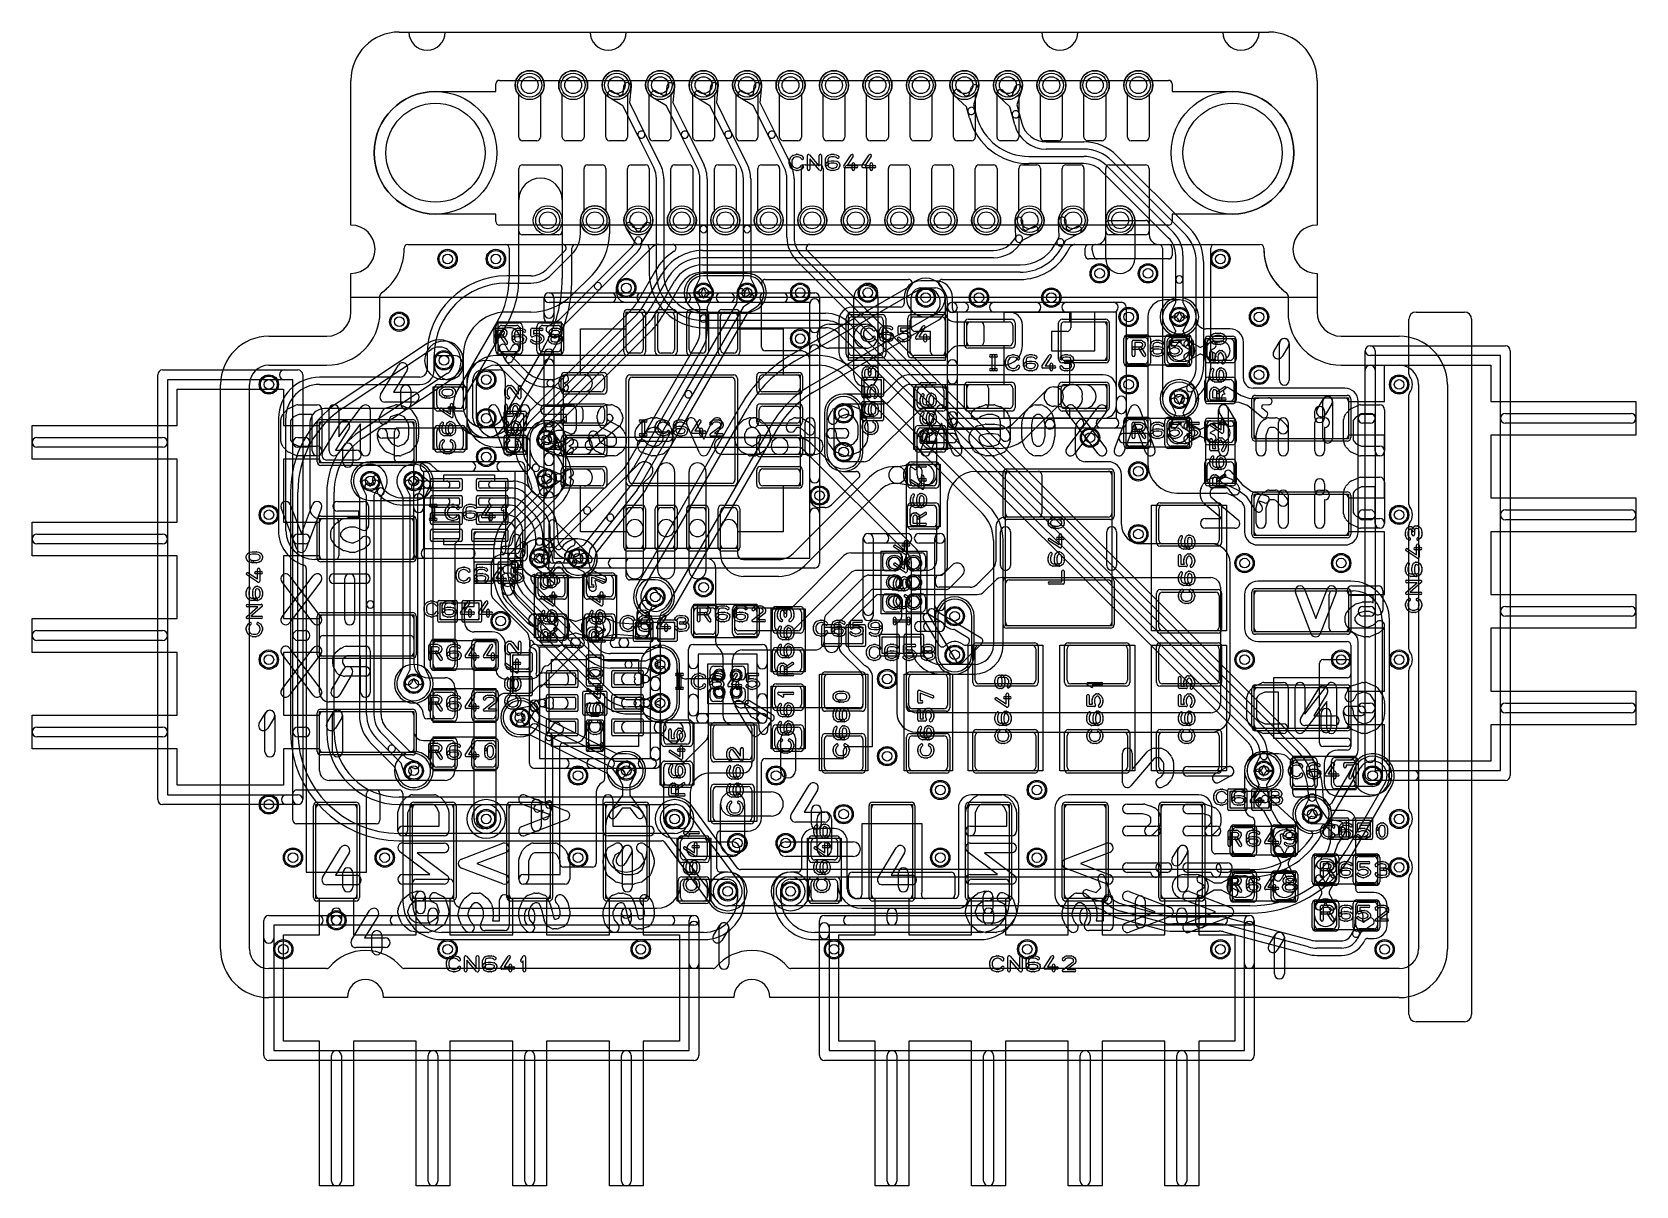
# Model space of a CAD drawing. Extents: x -3.9 to 29.3, y -3.9 to 20.
import ezdxf

# ---------------------------------------------------------------- set-up
doc = ezdxf.new("R2010")
doc.units = 0
for name, color, linetype in [('Hole', 1, 'CONTINUOUS'), ('L1', 3, 'CONTINUOUS'), ('L2', 3, 'CONTINUOUS'), ('L3', 3, 'CONTINUOUS'), ('L4', 3, 'CONTINUOUS'), ('MetalMask-A', 176, 'CONTINUOUS'), ('Outline', 7, 'CONTINUOUS'), ('PartsArea-A', 111, 'CONTINUOUS'), ('PartsArea-B', 111, 'CONTINUOUS'), ('PartsSilk-A', 221, 'CONTINUOUS'), ('PartsSilk-B', 221, 'CONTINUOUS'), ('Resist-A', 2, 'CONTINUOUS'), ('Resist-B', 2, 'CONTINUOUS'), ('Silk-A', 140, 'CONTINUOUS'), ('Silk-B', 140, 'CONTINUOUS')]:
    doc.layers.add(name, color=color, linetype=linetype)

msp = doc.modelspace()

# ---------------------------------------------------------------- linework, layer by layer
at = {"layer": 'Hole'}
for centre, radius in [((6.4, 18.9), 0.175), ((7.3, 18.9), 0.175), ((8.2, 18.9), 0.175), ((9.1, 18.9), 0.175), ((10, 18.9), 0.175), ((10.9, 18.9), 0.175), ((11.8, 18.9), 0.175), ((12.7, 18.9), 0.175), ((13.6, 18.9), 0.175), ((14.5, 18.9), 0.175), ((15.4, 18.9), 0.175), ((16.3, 18.9), 0.175), ((17.2, 18.9), 0.175), ((18.1, 18.9), 0.175), ((19, 18.9), 0.175), ((4.45, 17.5), 1.025), ((20.95, 17.5), 1.025), ((6.775, 16.1), 0.175), ((7.75, 16.1), 0.175), ((8.65, 16.1), 0.175), ((9.55, 16.1), 0.175), ((10.45, 16.1), 0.175), ((11.35, 16.1), 0.175), ((12.25, 16.1), 0.175), ((13.15, 16.1), 0.175), ((14.05, 16.1), 0.175), ((14.95, 16.1), 0.175), ((15.85, 16.1), 0.175), ((16.75, 16.1), 0.175), ((17.65, 16.1), 0.175), ((18.625, 16.1), 0.175), ((4.7, 15.3), 0.1), ((5.7, 15.3), 0.1), ((20.7, 15.3), 0.1), ((18.2, 15), 0.1), ((19.2, 15), 0.1), ((8.4, 14.7), 0.1), ((10, 14.6), 0.1), ((10.9, 14.6), 0.1), ((12, 14.6), 0.1), ((13.4, 14.6), 0.1), ((14.6, 14.5), 0.1), ((15.7, 14.5), 0.1), ((17.2, 14.5), 0.1), ((3.7, 14), 0.1), ((18.8, 14.1), 0.1), ((19.85, 14.1), 0.1), ((21.5, 14.1), 0.1), ((12, 13.65), 0.1), ((4.625, 13.2), 0.1), ((21.5, 12.9), 0.1), ((1, 12.7), 0.1), ((5.5, 12.8), 0.1), ((18.8, 12.7), 0.1), ((24.4, 12.7), 0.1), ((19.85, 12.4), 0.1), ((5.5, 12), 0.1), ((12.9, 12.1), 0.1), ((6.75, 11.55), 0.1), ((18, 11.6), 0.1), ((5.5, 11.2), 0.1), ((12.9, 11.3), 0.1), ((19, 10.9), 0.1), ((3.1, 10.7), 0.1), ((4, 10.7), 0.1), ((6.75, 10.75), 0.1), ((12.4, 10.4), 0.1), ((1, 10), 0.1), ((24.4, 10), 0.1), ((19, 9.6), 0.1), ((6.6, 9.1), 0.1), ((7.4, 9.1), 0.1), ((21.2, 9), 0.1), ((23.2, 9), 0.1), ((9, 8.3), 0.1), ((10, 8.5), 0.1), ((15.2, 7.9), 0.1), ((5.8, 7.8), 0.1), ((1, 7), 0.1), ((9.1, 6.9), 0.1), ((15.2, 7.1), 0.1), ((21.2, 7), 0.1), ((23.2, 7), 0.1), ((24.4, 7), 0.1), ((13.8, 6.6), 0.1), ((4, 6.5), 0.1), ((9.1, 6.1), 0.1), ((6.2, 5.8), 0.1), ((13.8, 5), 0.1), ((4, 4.7), 0.1), ((7.4, 4.6), 0.1), ((8.4, 4.7), 0.1), ((11.5, 4.6), 0.1), ((21.6, 4.7), 0.1), ((23.85, 4.6), 0.1), ((14.9, 4.3), 0.1), ((16.9, 4.3), 0.1), ((1, 4), 0.1), ((5.5, 3.7), 0.1), ((9.4, 3.7), 0.1), ((12.9, 3.8), 0.1), ((22.6, 3.8), 0.1), ((24.4, 3.7), 0.1), ((1.5, 2.9), 0.1), ((3.4, 2.9), 0.1), ((7.4, 2.9), 0.1), ((10.7, 3.2), 0.1), ((11.7, 3.2), 0.1), ((14.9, 2.9), 0.1), ((16.9, 2.9), 0.1), ((24.4, 2.7), 0.1), ((10.5, 2.2), 0.1), ((11.8, 2.2), 0.1), ((2.4, 1.6), 0.1), ((1.3, 1), 0.1), ((4.7, 1), 0.1), ((8.7, 1), 0.1), ((12.7, 1), 0.1), ((16.7, 1), 0.1), ((20.7, 1), 0.1), ((24.1, 1), 0.1)]:
    msp.add_circle(centre, radius, dxfattribs=at)
at = {"layer": 'L1'}
for p, q in [((6.175, 17.825), (6.175, 18.70157)), ((6.625, 18.70157), (6.625, 17.825)), ((7.075, 17.825), (7.075, 18.70157)), ((7.525, 18.70157), (7.525, 17.825)), ((7.975, 17.825), (7.975, 18.70157)), ((8.425, 18.70157), (8.425, 17.825)), ((8.875, 17.825), (8.875, 18.70157)), ((9.325, 18.70157), (9.325, 17.825)), ((9.775, 17.825), (9.775, 18.70157)), ((10.225, 18.70157), (10.225, 17.825)), ((10.675, 17.825), (10.675, 18.70157)), ((11.125, 18.70157), (11.125, 17.825)), ((11.575, 17.825), (11.575, 18.70157)), ((12.025, 18.70157), (12.025, 17.825)), ((12.475, 17.825), (12.475, 18.70157)), ((12.925, 18.70157), (12.925, 17.825)), ((13.375, 17.825), (13.375, 18.70157)), ((13.825, 18.70157), (13.825, 17.825)), ((14.275, 17.825), (14.275, 18.70157)), ((14.725, 18.70157), (14.725, 17.825)), ((15.175, 17.825), (15.175, 18.70157)), ((15.625, 18.70157), (15.625, 17.825)), ((16.075, 17.825), (16.075, 18.70157)), ((16.525, 18.70157), (16.525, 17.825)), ((16.975, 17.825), (16.975, 18.70157)), ((17.425, 18.70157), (17.425, 17.825)), ((17.875, 17.825), (17.875, 18.70157)), ((18.325, 18.70157), (18.325, 17.825)), ((18.775, 17.825), (18.775, 18.70157)), ((19.225, 18.70157), (19.225, 17.825)), ((6.55, 17.75), (6.25, 17.75)), ((7.45, 17.75), (7.15, 17.75)), ((8.35, 17.75), (8.05, 17.75)), ((9.25, 17.75), (8.95, 17.75)), ((10.15, 17.75), (9.85, 17.75)), ((11.05, 17.75), (10.75, 17.75)), ((11.95, 17.75), (11.65, 17.75)), ((12.85, 17.75), (12.55, 17.75)), ((13.75, 17.75), (13.45, 17.75)), ((14.65, 17.75), (14.35, 17.75)), ((15.55, 17.75), (15.25, 17.75)), ((16.45, 17.75), (16.15, 17.75)), ((17.35, 17.75), (17.05, 17.75)), ((18.25, 17.75), (17.95, 17.75)), ((19.15, 17.75), (18.85, 17.75)), ((6.175, 15.875), (6.175, 17.175)), ((6.25, 17.25), (7, 17.25)), ((7.075, 17.175), (7.075, 15.875)), ((7.525, 16.29843), (7.525, 17.175)), ((7.6, 17.25), (7.9, 17.25)), ((7.975, 17.175), (7.975, 16.29843)), ((8.425, 16.29843), (8.425, 17.175)), ((8.5, 17.25), (8.8, 17.25)), ((8.875, 17.175), (8.875, 16.29843)), ((9.325, 16.29843), (9.325, 17.175)), ((9.4, 17.25), (9.7, 17.25)), ((9.775, 17.175), (9.775, 16.29843)), ((10.225, 16.29843), (10.225, 17.175)), ((10.3, 17.25), (10.6, 17.25)), ((10.675, 17.175), (10.675, 16.29843)), ((11.125, 16.29843), (11.125, 17.175)), ((11.2, 17.25), (11.5, 17.25)), ((11.575, 17.175), (11.575, 16.29843)), ((12.025, 16.29843), (12.025, 17.175)), ((12.1, 17.25), (12.4, 17.25)), ((12.475, 17.175), (12.475, 16.29843)), ((12.925, 16.29843), (12.925, 17.175)), ((13, 17.25), (13.3, 17.25)), ((13.375, 17.175), (13.375, 16.29843)), ((13.825, 16.29843), (13.825, 17.175)), ((13.9, 17.25), (14.2, 17.25)), ((14.275, 17.175), (14.275, 16.29843)), ((14.725, 16.29843), (14.725, 17.175)), ((14.8, 17.25), (15.1, 17.25)), ((15.175, 17.175), (15.175, 16.29843)), ((15.625, 16.29843), (15.625, 17.175)), ((15.7, 17.25), (16, 17.25)), ((16.075, 17.175), (16.075, 16.29843)), ((16.525, 16.29843), (16.525, 17.175)), ((16.6, 17.25), (16.9, 17.25)), ((16.975, 17.175), (16.975, 16.29843)), ((17.425, 16.29843), (17.425, 17.175)), ((17.5, 17.25), (17.8, 17.25)), ((17.875, 17.175), (17.875, 16.29843)), ((18.325, 15.875), (18.325, 17.175)), ((18.4, 17.25), (19.15, 17.25)), ((19.225, 17.175), (19.225, 15.875)), ((7.45, 15.82279), (7.45, 16.1)), ((8.05, 16.1), (8.05, 15.82279)), ((8.58667, 15.63983), (8.39669, 15.93928)), ((8.52335, 16.01964), (8.61495, 15.87526)), ((8.68505, 15.87526), (8.77665, 16.01964)), ((8.90331, 15.93928), (8.71333, 15.63983)), ((18.325, 15.8), (18.325, 16.02503)), ((18.39997, 16.1), (19.15003, 16.1)), ((19.225, 16.02503), (19.225, 15.8)), ((7, 15.8), (6.25, 15.8)), ((8.61495, 15.87526), (8.68505, 15.87526)), ((19.15, 15.8), (18.4, 15.8)), ((3.87473, 15.6), (7.08248, 15.6)), ((7.13551, 15.47197), (6.74537, 15.08183)), ((6.85146, 14.97574), (7.27427, 15.39853)), ((7.75984, 14.7909), (8.52272, 15.55378)), ((8.62878, 15.44772), (7.8659, 14.68484)), ((8.25858, 14.86532), (8.93468, 15.54142)), ((9.0761, 15.6), (21.52527, 15.6)), ((17.9, 15.37497), (17.9, 15.52503)), ((17.97497, 15.6), (18.125, 15.6)), ((19.62503, 15.3), (17.97497, 15.3)), ((19.425, 15.6), (19.62503, 15.6)), ((19.7, 15.52503), (19.7, 15.37497)), ((6.4272, 14.95004), (5.925, 14.95004)), ((7.69853, 14.97427), (7.27573, 14.55147)), ((10.89678, 14.95003), (10, 14.95003)), ((5.925, 14.8), (6.42721, 14.8)), ((7.00414, 14.0352), (7.75984, 14.7909)), ((7.8659, 14.68484), (7.1102, 13.92914)), ((8.2, 14.60004), (8.2, 14.7239)), ((14.8, 14.85004), (14.5, 14.85004)), ((14.5, 14.7), (14.8, 14.7)), ((3.3, 14.2), (3.3, 14.53824)), ((9.57497, 14.40004), (8.4, 14.40004)), ((9.64997, 14.6), (9.64997, 14.47504)), ((11.20004, 13.47504), (11.20004, 14.40001)), ((14.07496, 14.30004), (13.075, 14.30004)), ((13.11, 13.7), (13.11, 14.5)), ((13.61, 14.5), (13.61, 13.7)), ((14.14996, 14.5), (14.14996, 14.37504)), ((14.3, 13.87497), (14.3, 14.5)), ((15, 14.5), (15, 14.2)), ((15.15004, 14.27504), (15.15004, 14.5)), ((19.85, 14.45004), (19.55, 14.45004)), ((22.09999, 14.53825), (22.1, 14.2)), ((6.42721, 14.2), (5.925, 14.2)), ((6.77586, 13.9054), (7.00414, 14.0352)), ((8.4, 13.425), (8.4, 14.125)), ((8.475, 14.2), (8.675, 14.2)), ((8.75, 14.125), (8.75, 13.425)), ((9.05, 13.425), (9.05, 14.125)), ((9.125, 14.2), (9.325, 14.2)), ((9.4, 14.125), (9.4, 13.425)), ((9.7, 13.425), (9.7, 14.125)), ((9.775, 14.2), (9.975, 14.2)), ((10.05, 14.125), (10.05, 13.425)), ((10.35, 13.425), (10.35, 14.125)), ((10.425, 14.2), (10.625, 14.2)), ((10.7, 14.125), (10.7, 13.425)), ((12.6, 13.95), (13.36, 13.95)), ((12.79996, 14.025), (12.79996, 13.375)), ((13, 13.375), (13, 14.025)), ((13.075, 14.1), (13.645, 14.1)), ((13.72, 14.025), (13.72, 13.375)), ((14.28, 13.375), (14.28, 14.025)), ((14.355, 14.1), (14.925, 14.1)), ((15, 14.025), (15, 13.375)), ((15.2, 14), (15.72503, 14)), ((16.325, 14.20004), (15.22504, 14.20004)), ((15.525, 14), (16.325, 14)), ((17.475, 14), (18.275, 14)), ((18.1, 14.2), (17.6, 14.2)), ((17.6, 14.2), (17.6, 13.875)), ((18.1, 13.4), (18.1, 14.2)), ((19.2, 14.10004), (19.2, 11.04996)), ((19.775, 13.80234), (19.67104, 14.01071)), ((19.80526, 14.07767), (19.85, 13.988)), ((19.85, 13.988), (19.89474, 14.07767)), ((20.02896, 14.01071), (19.925, 13.80234)), ((20.20004, 14.05004), (20.20004, 14.1)), ((5.75, 13.45), (5.75, 13.85)), ((5.75, 13.53214), (5.75, 13.65)), ((5.825, 13.925), (6.125, 13.925)), ((6.2, 13.85), (6.2, 13.45)), ((6.2, 13.65), (6.2, 13.53214)), ((6.6, 13.45), (6.6, 13.85)), ((6.675, 13.925), (6.975, 13.925)), ((7.1102, 13.92914), (6.9804, 13.70086)), ((7.05, 13.85), (7.05, 13.45)), ((13.11, 12.9), (13.11, 13.7)), ((13.61, 13.7), (13.61, 12.9)), ((14.7, 13.8), (14.37497, 13.8)), ((14.7, 13.37497), (14.7, 13.8)), ((15.45, 13.575), (15.45, 13.925)), ((15.8, 13.92503), (15.8, 13.57497)), ((16.4, 13.925), (16.4, 13.575)), ((16.60004, 13.49996), (16.60004, 13.925)), ((17.525, 13.8), (17.2, 13.8)), ((17.2, 13.8), (17.2, 13.4)), ((17.4, 13.275), (17.4, 13.925)), ((18.35, 13.925), (18.35, 13.275)), ((18.825, 13.675), (19.125, 13.675)), ((19.67104, 13.6), (19.775, 13.80838)), ((19.675, 13.675), (19.975, 13.675)), ((19.775, 13.80838), (19.775, 13.80234)), ((19.85, 13.62272), (19.80526, 13.53304)), ((19.825, 13.625), (19.94286, 13.625)), ((19.89474, 13.53304), (19.85, 13.62272)), ((19.925, 13.80234), (19.925, 13.80838)), ((19.925, 13.80838), (20.02896, 13.6)), ((20.9, 13.85004), (20.40004, 13.85004)), ((20.5, 13.65), (20.9, 13.65)), ((4.27496, 13.3), (4.27496, 13)), ((4.425, 13.1), (4.425, 13.3)), ((4.49997, 13.3), (4.825, 13.3)), ((5.025, 13.3), (5.025, 13.1)), ((5.90955, 13.18837), (5.77866, 13.42225)), ((6.125, 13.375), (5.825, 13.375)), ((5.90956, 13.49551), (5.97118, 13.3854)), ((5.97118, 13.3854), (5.97882, 13.3854)), ((5.97882, 13.3854), (6.04044, 13.49551)), ((6.17134, 13.42225), (6.04045, 13.18837)), ((6.975, 13.375), (6.675, 13.375)), ((8.675, 13.35), (8.475, 13.35)), ((9.325, 13.35), (9.125, 13.35)), ((9.975, 13.35), (9.775, 13.35)), ((10.625, 13.35), (10.425, 13.35)), ((12.00004, 13.40004), (11.27504, 13.40004)), ((13.36, 13.45), (12.6, 13.45)), ((13.645, 13.3), (13.075, 13.3)), ((14.925, 13.3), (14.355, 13.3)), ((14.96895, 13.3), (14.77497, 13.3)), ((15.14142, 13.44142), (15.02196, 13.32196)), ((15.72503, 13.5), (15.28284, 13.5)), ((16.325, 13.5), (15.525, 13.5)), ((17.2, 13.4), (18.1, 13.4)), ((18.75, 13.2), (18.75, 13.6)), ((19.2, 13.6), (19.2, 13.2)), ((19.6, 13.2), (19.6, 13.6)), ((19.65, 13.4), (19.65, 13.51071)), ((20.09011, 13.40555), (19.97858, 13.46595)), ((19.97858, 13.33405), (20.09011, 13.39445)), ((20.05, 13.6), (20.05, 13.2)), ((20.05, 13.59785), (20.27686, 13.475)), ((20.05, 13.51071), (20.05, 13.4)), ((20.27686, 13.325), (20.05, 13.20215)), ((20.09011, 13.39445), (20.09011, 13.40555)), ((20.27686, 13.475), (20.29162, 13.475)), ((20.29162, 13.325), (20.27686, 13.325)), ((20.29162, 13.475), (20.5, 13.57896)), ((20.5, 13.22104), (20.29162, 13.325)), ((20.425, 13.275), (20.425, 13.575)), ((20.56696, 13.44474), (20.47728, 13.4)), ((20.47728, 13.4), (20.56696, 13.35526)), ((20.58929, 13.6), (20.7, 13.6)), ((20.975, 13.575), (20.975, 13.275)), ((21.17504, 12.82504), (21.17504, 13.575)), ((1, 13.1), (2.2, 13.1)), ((4.425, 13), (4.425, 13.22503)), ((5.025, 13.1), (5.025, 12.27497)), ((5.42504, 13), (5.76716, 13)), ((6.23598, 12.85796), (5.92197, 13.17197)), ((6.02803, 13.27803), (6.34205, 12.96402)), ((12.20004, 10.35), (12.20004, 13.20004)), ((13.075, 13.09996), (16.20004, 13.09996)), ((18.275, 13.2), (17.475, 13.2)), ((19.125, 13.125), (18.825, 13.125)), ((19.975, 13.125), (19.675, 13.125)), ((19.94286, 13.175), (19.825, 13.175)), ((20.9, 13.2), (20.5, 13.2)), ((20.7, 13.2), (20.58929, 13.2)), ((23.2, 13.1), (24.4, 13.1)), ((0.6, 1), (0.6, 12.7)), ((4.125, 12.85004), (2.05, 12.85004)), ((2.05, 12.7), (4.125, 12.7)), ((4.55, 12.65), (4.95, 12.65)), ((5.22504, 12), (5.22504, 12.8)), ((5.90858, 12.94142), (6.48284, 12.36716)), ((6.73803, 12.8), (6.83223, 12.8)), ((6.83223, 12.65), (6.73803, 12.65)), ((6.83223, 12.8), (6.91043, 12.8)), ((6.91043, 12.65), (6.83223, 12.65)), ((6.91043, 12.8), (7.1, 12.88476)), ((7.1, 12.56524), (6.91043, 12.65)), ((7.1, 12.625), (7.1, 12.825)), ((7.16122, 12.74782), (7.11018, 12.725)), ((7.11018, 12.725), (7.16122, 12.70218)), ((7.17143, 12.9), (7.525, 12.9)), ((7.175, 12.9), (7.875, 12.9)), ((7.95, 12.825), (7.95, 12.625)), ((8.45, 10.725), (8.45, 12.775)), ((8.525, 12.85), (10.575, 12.85)), ((10.65, 12.775), (10.65, 10.725)), ((11.15, 12.625), (11.15, 12.825)), ((11.225, 12.9), (11.925, 12.9)), ((12, 12.825), (12, 12.625)), ((13.325, 12.525), (13.325, 12.775)), ((13.35, 12.8), (13.65, 12.8)), ((13.675, 12.775), (13.675, 12.525)), ((13.99997, 12.78287), (13.73911, 12.52201)), ((13.85858, 12.35858), (14.14142, 12.64142)), ((18.275, 12.90004), (14.28284, 12.90004)), ((14.28284, 12.7), (15.82503, 12.7)), ((14.5, 12.65), (14.9, 12.65)), ((15.45, 12.275), (15.45, 12.625)), ((15.525, 12.7), (16.325, 12.7)), ((15.9, 12.62503), (15.9, 12.27497)), ((16.4, 12.625), (16.4, 12.275)), ((17.25, 12.65), (17.28563, 12.65)), ((17.28563, 12.65), (17.61429, 12.69744)), ((17.4, 12.275), (17.4, 12.625)), ((17.475, 12.7), (18.275, 12.7)), ((17.65, 12.7), (17.875, 12.7)), ((18.35, 12.625), (18.35, 12.275)), ((18.55004, 12.275), (18.55004, 12.625)), ((20.425, 12.425), (20.425, 12.725)), ((20.5, 12.8), (20.9, 12.8)), ((20.87984, 12.62699), (21.1323, 12.46829)), ((20.975, 12.725), (20.975, 12.425)), ((23.275, 12.62504), (21.37504, 12.62504)), ((24.8, 12.7), (24.8, 1)), ((4.475, 12.275), (4.475, 12.575)), ((5.025, 12.575), (5.025, 12.275)), ((7.525, 12.55), (7.17143, 12.55)), ((7.875, 12.55), (7.175, 12.55)), ((11.925, 12.55), (11.225, 12.55)), ((13.68608, 12.50004), (12.9, 12.50004)), ((12.9, 12.3), (13.71716, 12.3)), ((13.65, 12.5), (13.35, 12.5)), ((13.35, 12.3), (13.65, 12.3)), ((14.425, 12.275), (14.425, 12.575)), ((14.975, 12.575), (14.975, 12.275)), ((16.41956, 11.90241), (17.10858, 12.59142)), ((17.39142, 12.30858), (16.70241, 11.61957)), ((19.775, 12.10234), (19.67104, 12.31071)), ((19.80526, 12.37767), (19.85, 12.288)), ((19.85, 12.288), (19.89474, 12.37767)), ((20.02896, 12.31071), (19.925, 12.10234)), ((20.9, 12.35), (20.5, 12.35)), ((21.08482, 12.326), (20.78768, 12.3505)), ((21.26319, 12.26655), (21.08482, 12.326)), ((21.1323, 12.46829), (21.31066, 12.40884)), ((21.31066, 12.40884), (21.69055, 12.4248)), ((21.4, 11.65), (21.4, 12.35)), ((21.475, 12.425), (23.275, 12.425)), ((23.35, 12.35), (23.35, 11.65)), ((23.55004, 9.65), (23.55004, 12.35)), ((1.19996, 12), (1.19996, 9.675)), ((1.35, 9.675), (1.35, 12)), ((4.95003, 12.2), (2.15, 12.2)), ((4.95, 12.2), (4.55, 12.2)), ((5.925, 11.825), (5.925, 12.075)), ((5.95, 12.1), (6.25, 12.1)), ((6.275, 12.075), (6.275, 11.825)), ((6.76569, 12.25), (7.42503, 12.25)), ((7.1, 11.975), (7.1, 12.175)), ((7.175, 12.25), (7.875, 12.25)), ((7.5, 12.17503), (7.5, 11.97497)), ((7.95, 12.175), (7.95, 11.975)), ((11.15, 11.975), (11.15, 12.175)), ((11.225, 12.25), (11.925, 12.25)), ((12, 12.175), (12, 11.975)), ((12.49996, 12.1), (12.49996, 11.3)), ((12.7, 11.3), (12.7, 12.1)), ((13.325, 12.025), (13.325, 12.275)), ((13.65, 12), (13.35, 12)), ((14.44142, 12.14142), (13.45858, 11.15858)), ((13.675, 12.275), (13.675, 12.025)), ((14.9, 12.2), (14.5, 12.2)), ((15.82503, 12.2), (14.58284, 12.2)), ((16.325, 12.2), (15.525, 12.2)), ((17.28563, 12.25), (17.25, 12.25)), ((17.61429, 12.20256), (17.28563, 12.25)), ((18.275, 12.2), (17.475, 12.2)), ((17.875, 12.2), (17.65, 12.2)), ((17.9, 11.99996), (18.275, 11.99996)), ((18.825, 11.975), (19.125, 11.975)), ((19.67104, 11.9), (19.775, 12.10838)), ((19.675, 11.975), (19.975, 11.975)), ((19.775, 12.10838), (19.775, 12.10234)), ((19.925, 12.10234), (19.925, 12.10838)), ((19.925, 12.10838), (20.02896, 11.9)), ((21.55756, 12.02582), (21.26319, 12.26655)), ((21.56509, 12.2694), (21.55042, 12.22543)), ((21.55042, 12.22543), (21.65252, 12.14194)), ((21.69685, 12.27494), (21.56509, 12.2694)), ((1.85, 11.9), (1.85, 10.125)), ((2.05, 11.15), (2.05, 11.85)), ((2.125, 11.925), (3.925, 11.925)), ((3.6, 11.14997), (3.6, 11.72503)), ((3.67497, 11.8), (5.03771, 11.8)), ((4, 11.85), (4, 11.15)), ((4.475, 11.425), (4.475, 11.725)), ((4.55, 11.8), (4.95, 11.8)), ((5.025, 11.725), (5.025, 11.425)), ((6.47609, 11.8), (5.42504, 11.8)), ((6.25, 11.8), (5.95, 11.8)), ((7.42503, 11.9), (6.75583, 11.9)), ((6.91, 11.67), (7.05999, 11.47)), ((7.875, 11.9), (7.175, 11.9)), ((11.925, 11.9), (11.225, 11.9)), ((14.425, 11.425), (14.425, 11.725)), ((14.5, 11.8), (14.9, 11.8)), ((14.7, 11.775), (16.11197, 11.775)), ((14.975, 11.725), (14.975, 11.425)), ((17.7, 11.30004), (17.7, 11.79996)), ((18.75, 11.5), (18.75, 11.9)), ((19.2, 11.9), (19.2, 11.5)), ((19.6, 11.5), (19.6, 11.9)), ((19.65, 11.7), (19.65, 11.81071)), ((19.85, 11.92272), (19.80526, 11.83304)), ((19.825, 11.925), (19.94286, 11.925)), ((19.89474, 11.83304), (19.85, 11.92272)), ((20.09011, 11.70555), (19.97858, 11.76595)), ((19.97858, 11.63405), (20.09011, 11.69445)), ((20.05, 11.9), (20.05, 11.5)), ((20.05, 11.89785), (20.27686, 11.775)), ((20.05, 11.81071), (20.05, 11.7)), ((20.27686, 11.625), (20.05, 11.50215)), ((20.09011, 11.69445), (20.09011, 11.70555)), ((20.27686, 11.775), (20.29162, 11.775)), ((20.29162, 11.625), (20.27686, 11.625)), ((20.29162, 11.775), (20.5, 11.87896)), ((20.5, 11.52104), (20.29162, 11.625)), ((20.425, 11.575), (20.425, 11.875)), ((20.56696, 11.74474), (20.47728, 11.7)), ((20.47728, 11.7), (20.56696, 11.65526)), ((20.5, 11.95), (20.9, 11.95)), ((20.58929, 11.9), (20.7, 11.9)), ((20.975, 11.875), (20.975, 11.575)), ((4.95, 11.35), (4.55, 11.35)), ((5.42504, 11.59996), (6.32503, 11.59996)), ((5.925, 11.325), (5.925, 11.575)), ((5.95, 11.6), (6.25, 11.6)), ((6.25, 11.3), (5.95, 11.3)), ((6.275, 11.575), (6.275, 11.325)), ((6.4, 11.52499), (6.4, 10.97501)), ((6.75, 11.5), (6.85, 11.5)), ((6.99999, 11.35), (6.75, 11.35)), ((6.85, 11.5), (6.79, 11.58)), ((7, 11.5), (7.014, 11.5)), ((7.014, 11.35), (7, 11.35)), ((7.014, 11.5), (7.20357, 11.58476)), ((7.20357, 11.26524), (7.014, 11.35)), ((7.1, 11.325), (7.1, 11.525)), ((7.175, 11.6), (7.875, 11.6)), ((7.26479, 11.44782), (7.21375, 11.425)), ((7.21375, 11.425), (7.26479, 11.40218)), ((7.275, 11.6), (7.525, 11.6)), ((7.95, 11.525), (7.95, 11.325)), ((10.4, 11.6), (11.575, 11.6)), ((11.15, 11.325), (11.15, 11.525)), ((11.225, 11.6), (11.925, 11.6)), ((11.575, 11.6), (12.3, 11.6)), ((12, 11.525), (12, 11.325)), ((14.425, 10.825), (14.425, 11.575)), ((14.9, 11.35), (14.5, 11.35)), ((16.11197, 11.375), (14.7, 11.375)), ((14.825, 11.575), (14.825, 10.825)), ((19.125, 11.425), (18.825, 11.425)), ((19.975, 11.425), (19.675, 11.425)), ((19.94286, 11.475), (19.825, 11.475)), ((20.9, 11.5), (20.5, 11.5)), ((20.7, 11.5), (20.58929, 11.5)), ((23.275, 11.575), (21.475, 11.575)), ((3.925, 11.075), (2.125, 11.075)), ((4.24216, 11.075), (3.67497, 11.075)), ((4.44138, 10.95862), (4.38358, 11.01642)), ((7.875, 11.25), (7.175, 11.25)), ((7.525, 11.25), (7.275, 11.25)), ((8.45126, 10.84874), (8.65126, 11.04874)), ((11.575, 11.25), (10.4, 11.25)), ((11.925, 11.25), (11.225, 11.25)), ((12.3, 11.25), (11.575, 11.25)), ((13.31716, 11.1), (12.9, 11.1)), ((13.97353, 11), (14.00962, 11)), ((14.00962, 11), (14.03174, 11)), ((14.03174, 11), (14.32499, 11.04715)), ((14.275, 10.675), (14.275, 10.975)), ((14.35, 11.05), (14.75, 11.05)), ((14.36071, 11.05), (14.55, 11.05)), ((14.825, 10.975), (14.825, 10.675)), ((18.375, 11.10004), (17.9, 11.10004)), ((20.425, 10.725), (20.425, 11.025)), ((20.5, 11.1), (20.9, 11.1)), ((20.975, 11.025), (20.975, 10.725)), ((3.08415, 10.65258), (3.17919, 10.62081)), ((3.17919, 10.62081), (3.14742, 10.71585)), ((3.28968, 10.76341), (3.36351, 10.54254)), ((4.01081, 10.65118), (4.10865, 10.67283)), ((4.10865, 10.67283), (4.03251, 10.73798)), ((4.13003, 10.85196), (4.32039, 10.68908)), ((4.32924, 10.7), (4.675, 10.7)), ((4.4, 10.575), (4.4, 10.675)), ((4.425, 10.7), (4.925, 10.7)), ((6.32503, 10.90004), (4.5828, 10.90004)), ((4.95, 10.675), (4.95, 10.575)), ((5.35, 10.575), (5.35, 10.675)), ((5.375, 10.7), (5.875, 10.7)), ((5.625, 10.7), (6.05931, 10.7)), ((5.9, 10.675), (5.9, 10.575)), ((6.85, 10.76), (6.77044, 10.79563)), ((6.77908, 10.70932), (6.85, 10.76)), ((6.83176, 10.93253), (7.03065, 10.84345)), ((7.04359, 10.71398), (6.86628, 10.58728)), ((7, 10.85), (7.014, 10.85)), ((7.014, 10.7), (7, 10.7)), ((7.014, 10.85), (7.20357, 10.93476)), ((7.20357, 10.61524), (7.014, 10.7)), ((7.1, 10.675), (7.1, 10.875)), ((7.175, 10.95), (7.875, 10.95)), ((7.26479, 10.79782), (7.21375, 10.775)), ((7.21375, 10.775), (7.26479, 10.75218)), ((7.275, 10.95), (7.525, 10.95)), ((7.95, 10.875), (7.95, 10.675)), ((8.4, 9.725), (8.4, 10.725)), ((10.575, 10.65), (8.525, 10.65)), ((8.89874, 10.80126), (8.75, 10.65251)), ((8.75, 10.65251), (8.75, 9.725)), ((9.05, 9.725), (9.05, 10.9)), ((9.4, 10.9), (9.4, 9.725)), ((9.7, 9.725), (9.7, 10.9)), ((10.05, 10.9), (10.05, 9.725)), ((11.15, 10.675), (11.15, 10.875)), ((11.225, 10.95), (11.925, 10.95)), ((11.85199, 9.19948), (13.42551, 10.77301)), ((12, 10.875), (12, 10.675)), ((13.21174, 10.77142), (12.6489, 10.20858)), ((12.9, 10.89996), (13.15921, 10.89996)), ((14.00962, 10.65), (13.97353, 10.65)), ((14.03174, 10.65), (14.00962, 10.65)), ((14.32499, 10.60285), (14.03174, 10.65)), ((15.65, 10.9), (16.92503, 10.9)), ((16.25, 10.025), (16.25, 10.825)), ((16.325, 10.9), (18.375, 10.9)), ((17, 10.82503), (17, 10.02497)), ((18.45, 10.825), (18.45, 10.025)), ((18.65004, 9.8), (18.65004, 10.825)), ((20.9, 10.65), (20.5, 10.65)), ((21.06107, 10.51045), (20.73582, 10.66442)), ((20.91218, 10.89958), (21.15106, 10.63045)), ((21.15106, 10.63045), (21.3347, 10.49273)), ((3.25745, 10.43648), (3.03659, 10.51032)), ((3.26546, 10.42847), (3.25745, 10.43648)), ((3.28598, 10.40795), (3.26546, 10.42847)), ((3.36351, 10.54254), (3.37152, 10.53453)), ((3.37152, 10.53453), (3.39204, 10.51402)), ((3.78802, 10.35), (4.675, 10.35)), ((4.28784, 10.55886), (4.04323, 10.50472)), ((4.675, 10.55), (4.32924, 10.55)), ((4.4, 10.225), (4.4, 10.325)), ((4.925, 10.55), (4.425, 10.55)), ((4.425, 10.35), (4.925, 10.35)), ((4.95, 10.325), (4.95, 10.225)), ((5.35, 10.225), (5.35, 10.325)), ((5.875, 10.55), (5.375, 10.55)), ((5.375, 10.35), (5.875, 10.35)), ((6.05931, 10.55), (5.625, 10.55)), ((5.625, 10.35), (6.00356, 10.35)), ((5.9, 10.325), (5.9, 10.225)), ((6.66098, 10.08295), (6.28913, 10.45481)), ((6.3952, 10.56088), (6.76704, 10.18902)), ((7.875, 10.6), (7.175, 10.6)), ((7.525, 10.6), (7.275, 10.6)), ((11.925, 10.6), (11.225, 10.6)), ((13.673, 10.52552), (12.09948, 8.952)), ((14.75, 10.6), (14.35, 10.6)), ((14.55, 10.6), (14.36071, 10.6)), ((15.05, 8.95), (15.05, 10.3)), ((19.8, 10.44996), (20.82134, 10.44996)), ((20.85342, 10.44275), (20.97631, 10.38457)), ((20.98922, 10.37678), (21.12317, 10.27633)), ((21.2447, 10.37273), (21.06107, 10.51045)), ((21.43352, 10.08915), (21.2447, 10.37273)), ((21.3347, 10.49273), (21.6598, 10.39085)), ((21.4, 9.65), (21.4, 10.35)), ((21.475, 10.425), (23.275, 10.425)), ((23.35, 10.35), (23.35, 9.65)), ((4.675, 10.2), (3.78802, 10.2)), ((4.4, 9.875), (4.4, 9.975)), ((4.925, 10.2), (4.425, 10.2)), ((4.425, 10), (4.925, 10)), ((4.47497, 10), (4.87503, 10)), ((4.95, 9.975), (4.95, 9.875)), ((5.35, 9.875), (5.35, 9.975)), ((5.875, 10.2), (5.375, 10.2)), ((5.375, 10), (5.875, 10)), ((6.00356, 10.2), (5.625, 10.2)), ((5.625, 10), (5.925, 10)), ((5.9, 9.975), (5.9, 9.875)), ((6.36098, 9.93577), (6.16266, 10.1341)), ((6.26873, 10.24017), (6.46704, 10.04184)), ((8.4, 9.375), (8.4, 10.075)), ((8.475, 10.15), (8.675, 10.15)), ((8.75, 10.075), (8.75, 9.375)), ((9.05, 9.375), (9.05, 10.075)), ((9.125, 10.15), (9.325, 10.15)), ((9.4, 10.075), (9.4, 9.375)), ((9.7, 9.375), (9.7, 10.075)), ((9.775, 10.15), (9.975, 10.15)), ((10.05, 10.075), (10.05, 9.375)), ((10.35, 9.375), (10.35, 10.075)), ((10.425, 10.15), (10.625, 10.15)), ((10.7, 10.075), (10.7, 9.375)), ((12.50748, 10.15), (12.40004, 10.15)), ((14.2, 9.05), (14.2, 10.12503)), ((14.27497, 10.2), (14.75003, 10.2)), ((14.275, 9.825), (14.275, 10.125)), ((14.35, 10.2), (14.75, 10.2)), ((14.825, 10.12503), (14.825, 9.05)), ((14.825, 10.125), (14.825, 9.825)), ((19.425, 9.475), (19.425, 10.125)), ((19.5, 10.2), (20.6, 10.2)), ((20.675, 10.125), (20.675, 9.475)), ((21.14149, 10.25701), (21.18739, 10.18808)), ((21.19996, 10.14651), (21.19996, 9.65)), ((21.50607, 10.28183), (21.49515, 10.26726)), ((21.49515, 10.26726), (21.55838, 10.17229)), ((21.61494, 10.24771), (21.50607, 10.28183)), ((2.05, 9.925), (2.37503, 9.925)), ((2.05, 9.15), (2.05, 9.85)), ((2.125, 9.925), (3.925, 9.925)), ((2.45, 9.85003), (2.45, 9.14997)), ((4, 9.85), (4, 9.15)), ((4.4, 6.89997), (4.4, 9.92503)), ((4.925, 9.85), (4.425, 9.85)), ((4.425, 9.65), (4.925, 9.65)), ((4.95, 9.92503), (4.95, 9.53105)), ((5.275, 9.65), (5.875, 9.65)), ((5.32497, 9.65), (5.82503, 9.65)), ((5.875, 9.85), (5.375, 9.85)), ((5.925, 9.85), (5.625, 9.85)), ((6.1, 9.1332), (6.1, 9.675)), ((6.25, 9.675), (6.25, 9.1332)), ((6.825, 9.54089), (6.825, 9.68697)), ((6.975, 9.68697), (6.975, 9.54089)), ((8.4, 8.85), (8.4, 9.725)), ((8.75, 9.725), (8.75, 8.85)), ((9.05, 8.85), (9.05, 9.725)), ((9.4, 9.725), (9.4, 8.85)), ((9.7, 8.85), (9.7, 9.725)), ((10.05, 9.725), (10.05, 8.85)), ((10.35, 9.2), (10.35, 9.725)), ((10.7, 9.725), (10.7, 9.2)), ((14.75, 9.75), (14.35, 9.75)), ((16.05, 9.75), (16.05, 9.03288)), ((16.92503, 9.95), (16.25, 9.95)), ((18.375, 9.95), (16.325, 9.95)), ((4.4, 9.525), (4.4, 9.625)), ((4.925, 9.5), (4.425, 9.5)), ((4.92804, 9.47804), (4.85, 9.4)), ((4.85, 9.4), (4.85, 6.89997)), ((4.95, 9.625), (4.95, 9.525)), ((5.25, 9.525), (5.25, 9.625)), ((5.25, 8.1), (5.25, 9.57503)), ((5.875, 9.5), (5.275, 9.5)), ((5.9, 9.625), (5.9, 9.525)), ((5.9, 9.57503), (5.9, 9.25001)), ((6.4268, 9.20001), (6.525, 9.37009)), ((6.525, 9.44489), (6.525, 9.53979)), ((6.525, 9.37009), (6.525, 9.44489)), ((6.675, 9.53979), (6.675, 9.44489)), ((6.675, 9.44489), (6.675, 9.37009)), ((6.675, 9.37009), (6.7732, 9.20001)), ((8.675, 9.3), (8.475, 9.3)), ((9.325, 9.3), (9.125, 9.3)), ((9.975, 9.3), (9.775, 9.3)), ((10.625, 9.3), (10.425, 9.3)), ((20.50004, 9.4), (19.05004, 9.4)), ((20.6, 9.4), (19.5, 9.4)), ((23.275, 9.575), (21.475, 9.575)), ((21.475, 9.37496), (23.275, 9.37496)), ((2.37503, 9.075), (1.95, 9.075)), ((3.925, 9.075), (2.125, 9.075)), ((5.325, 8.975), (5.575, 8.975)), ((5.82503, 9.17504), (5.825, 9.17504)), ((5.825, 8.975), (6.075, 8.975)), ((5.88882, 8.93696), (6.0679, 9.01697)), ((6.6, 9.20001), (6.5567, 9.12501)), ((6.56787, 9.06169), (6.64465, 8.9973)), ((6.6433, 9.12501), (6.6, 9.20001)), ((6.64465, 8.9973), (6.64993, 9.09736)), ((6.79973, 9.08946), (6.78746, 8.85692)), ((7.24371, 8.9752), (7.13788, 9.10773)), ((7.16914, 9.22436), (7.32706, 9.28622)), ((7.19648, 9.07953), (7.17706, 9.08208)), ((7.21588, 9.22697), (7.19648, 9.22953)), ((7.38176, 9.14656), (7.31859, 9.12182)), ((7.31859, 9.12182), (7.36093, 9.0688)), ((7.37853, 9.05484), (7.46902, 9.01181)), ((7.46902, 9.01181), (7.44899, 9.10999)), ((7.59597, 9.13997), (7.64252, 8.9118)), ((8.4, 8.72507), (8.4, 9.02499)), ((8.47497, 9.09996), (10.05, 9.09996)), ((10.825, 9.075), (11.55147, 9.075)), ((11.82751, 8.075), (12.90695, 9.15443)), ((13.04837, 9.21301), (14.02503, 9.21301)), ((13.708, 8.9125), (13.708, 9.138)), ((13.783, 9.213), (14.0375, 9.213)), ((14.1, 9.13804), (14.1, 9.05)), ((14.1125, 9.138), (14.1125, 9)), ((14.1875, 9), (14.1875, 9.138)), ((14.2625, 9.213), (14.517, 9.213)), ((14.592, 9.138), (14.592, 8.9125)), ((20.90004, 5.9), (20.90004, 9)), ((1.77496, 8.88878), (1.77496, 2.6)), ((5.3, 8.65), (5.3, 8.95)), ((5.59996, 8.95), (5.59996, 8.3939)), ((5.6, 8.95), (5.6, 8.65)), ((5.8, 8.65), (5.8, 8.95)), ((5.8, 8.66786), (5.8, 8.8)), ((5.82589, 8.44298), (5.80107, 8.65)), ((6.09893, 8.65), (6.07411, 8.44298)), ((6.16697, 8.9179), (6.08696, 8.73882)), ((6.1, 8.95), (6.1, 8.65)), ((6.1, 8.8), (6.1, 8.66786)), ((6.6499, 8.79713), (6.47149, 8.94675)), ((6.575, 8.375), (6.575, 8.675)), ((6.62515, 8.53331), (6.63607, 8.82896)), ((6.63607, 8.82896), (6.6499, 8.79713)), ((6.65, 8.75), (7.05, 8.75)), ((6.77362, 8.88878), (6.99729, 8.6951)), ((6.78746, 8.85692), (6.77362, 8.88878)), ((6.77981, 8.65664), (6.77505, 8.52777)), ((6.80161, 8.66612), (6.77981, 8.65664)), ((6.89909, 8.5817), (6.80161, 8.66612)), ((7.125, 8.675), (7.125, 8.375)), ((7.52439, 8.81938), (7.31411, 8.91938)), ((7.56528, 8.76711), (7.52439, 8.81938)), ((7.63043, 8.47589), (7.56528, 8.76711)), ((7.575, 8.375), (7.575, 8.675)), ((7.64252, 8.9118), (7.68341, 8.85954)), ((7.65, 8.75), (8.05, 8.75)), ((7.68341, 8.85954), (7.95043, 8.72634)), ((7.76797, 8.64974), (7.74863, 8.6346)), ((7.74863, 8.6346), (7.77681, 8.50863)), ((7.88347, 8.59212), (7.76797, 8.64974)), ((8.125, 8.675), (8.125, 8.375)), ((8.99997, 8.6501), (8.47497, 8.6501)), ((10.25, 8.89996), (10.25, 7.38284)), ((11.55147, 8.725), (10.825, 8.725)), ((13.0389, 8.79142), (11.86944, 7.62196)), ((12.54393, 7.93574), (13.31426, 8.70607)), ((13.9, 8.85), (13.18032, 8.85)), ((13.42033, 8.75), (13.95, 8.75)), ((13.95, 8.8375), (13.783, 8.8375)), ((14.517, 8.8375), (14.35, 8.8375)), ((14.35, 8.75), (14.93787, 8.75)), ((14.625, 8.85), (14.4, 8.85)), ((14.8, 8.57497), (14.8, 8.67617)), ((14.93787, 8.75), (15.14393, 8.95607)), ((15.35607, 8.74393), (15.10607, 8.49393)), ((15.99142, 8.89146), (15.65854, 8.55858)), ((15.80858, 8.40858), (16.04142, 8.64142)), ((16.18284, 8.7), (20.5, 8.7)), ((16.325, 8.65), (18.375, 8.65)), ((5.575, 8.625), (5.325, 8.625)), ((6.075, 8.625), (5.825, 8.625)), ((6.11465, 8.36211), (6.53411, 7.94265)), ((8.69319, 8.1635), (8.82587, 8.39837)), ((13.48246, 8.45), (12.8, 7.76754)), ((13.02256, 7.77791), (13.57268, 8.32803)), ((13.95, 8.45), (13.48246, 8.45)), ((13.62571, 8.35), (13.9, 8.35)), ((13.783, 8.3625), (13.95, 8.3625)), ((15, 8.45), (14.35, 8.45)), ((14.35, 8.3625), (14.517, 8.3625)), ((14.4, 8.35), (15.66716, 8.35)), ((15.51712, 8.5), (14.87497, 8.5)), ((16.25, 7.775), (16.25, 8.575)), ((18.45, 8.575), (18.45, 7.775)), ((19.425, 7.675), (19.425, 8.325)), ((19.5, 8.4), (20.6, 8.4)), ((20.675, 8.325), (20.675, 7.675)), ((20.7, 8.5), (20.7, 6.1)), ((21.19996, 8.35), (21.19996, 7.65)), ((21.4, 7.65), (21.4, 8.35)), ((23.40004, 8.62504), (21.475, 8.62504)), ((21.475, 8.425), (23.275, 8.425)), ((22.95, 7.64997), (22.95, 8.35003)), ((23.02497, 8.425), (23.45, 8.425)), ((23.35, 8.35), (23.35, 7.65)), ((4.55, 7.85), (4.55, 8.15)), ((4.575, 8.175), (4.825, 8.175)), ((4.85, 8.15), (4.85, 7.85)), ((5.05, 7.85), (5.05, 8.15)), ((5.05, 7.77504), (5.05, 8.02503)), ((5.075, 8.175), (5.325, 8.175)), ((5.12497, 8.1), (5.25, 8.1)), ((5.35, 8.15), (5.35, 7.85)), ((5.65854, 8.25248), (6.34142, 7.56962)), ((6.35734, 7.76588), (5.93788, 8.18534)), ((7.05, 8.3), (6.65, 8.3)), ((8.05, 8.3), (7.65, 8.3)), ((8.625, 7.90072), (8.625, 7.97644)), ((9.09837, 8.12587), (8.8635, 7.99319)), ((8.875, 7.97644), (8.875, 7.90072)), ((9.14487, 7.97981), (9.17219, 7.99525)), ((9.8, 7.6), (9.8, 8)), ((9.875, 8.075), (10.175, 8.075)), ((10.25, 8), (10.25, 7.6)), ((10.65, 7.67497), (10.65, 8.00003)), ((10.65, 7.6), (10.65, 8)), ((10.72497, 8.075), (11.82751, 8.075)), ((10.725, 8.075), (11.025, 8.075)), ((11.1, 8), (11.1, 7.6)), ((11.475, 7.675), (11.475, 7.975)), ((11.55, 8.05), (11.95, 8.05)), ((12.025, 7.975), (12.025, 7.675)), ((13.708, 8.062), (13.708, 8.2875)), ((14.0375, 7.987), (13.783, 7.987)), ((14.1, 8.15), (14.1, 7.88107)), ((14.1125, 8.2), (14.1125, 8.062)), ((14.1875, 8.062), (14.1875, 8.2)), ((14.2, 6.1), (14.2, 8.15)), ((14.517, 7.987), (14.2625, 7.987)), ((14.592, 8.2875), (14.592, 8.062)), ((2.05, 7.15), (2.05, 7.85)), ((2.125, 7.925), (3.925, 7.925)), ((4, 7.85), (4, 7.15)), ((4.825, 7.825), (4.575, 7.825)), ((5.325, 7.825), (5.075, 7.825)), ((6.71277, 7.49669), (6.42376, 7.71912)), ((6.51505, 7.94227), (6.87709, 7.89836)), ((6.575, 7.525), (6.575, 7.825)), ((6.65, 7.9), (7.05, 7.9)), ((6.85, 7.9), (7.00357, 7.9)), ((7.075, 7.88836), (7.33892, 7.8)), ((7.125, 7.825), (7.125, 7.525)), ((7.33892, 7.8), (7.36108, 7.8)), ((7.36108, 7.8), (7.625, 7.88836)), ((7.575, 7.525), (7.575, 7.825)), ((7.575, 7.56071), (7.575, 7.7)), ((7.65, 7.9), (8.05, 7.9)), ((7.69643, 7.9), (7.85, 7.9)), ((7.925, 7.7), (7.925, 7.56071)), ((7.93891, 7.88169), (8.19458, 7.77172)), ((8.125, 7.825), (8.125, 7.525)), ((8.19458, 7.77172), (8.54366, 7.74263)), ((8.54366, 7.74263), (8.74457, 7.7499)), ((8.6, 7.45), (8.6, 7.75)), ((8.60107, 7.63286), (8.625, 7.83246)), ((8.625, 7.83246), (8.625, 7.90072)), ((8.625, 7.775), (8.875, 7.775)), ((8.875, 7.90072), (8.875, 7.83246)), ((8.875, 7.83246), (8.89893, 7.63286)), ((8.9, 7.75), (8.9, 7.45)), ((9.1, 7.45), (9.1, 7.75)), ((9.10004, 7.31834), (9.10004, 7.90779)), ((9.122, 7.9608), (9.12875, 7.96755)), ((9.125, 7.775), (9.375, 7.775)), ((9.4, 7.75), (9.4, 7.45)), ((12.5, 7.3), (12.5, 7.82967)), ((12.5, 7.35), (12.5, 7.65)), ((12.525, 7.675), (12.775, 7.675)), ((12.8, 7.76754), (12.8, 7.3)), ((12.8, 7.65), (12.8, 7.35)), ((13, 7.35), (13, 7.65)), ((13.00004, 7.24323), (13.00004, 7.72432)), ((13.025, 7.675), (13.275, 7.675)), ((13.3, 7.65), (13.3, 7.35)), ((14.07748, 7.82748), (13.99996, 7.74996)), ((13.99996, 7.74996), (13.99996, 5.9)), ((18.375, 7.7), (16.325, 7.7)), ((24.05, 7.825), (24.05, 4.575)), ((24.20004, 4.57496), (24.20004, 7.82504)), ((2.05, 6.32504), (2.05, 7.42503)), ((2.12497, 7.5), (3.92503, 7.5)), ((4, 7.42503), (4, 6.92496)), ((4.475, 7.375), (4.775, 7.375)), ((5.625, 7.57504), (5.25, 7.57504)), ((5.32497, 7.375), (5.62503, 7.375)), ((5.325, 7.375), (5.625, 7.375)), ((6.4, 7.39499), (6.4, 6.87501)), ((7.05, 7.45), (6.65, 7.45)), ((7.00357, 7.45), (6.85, 7.45)), ((7.33892, 7.55), (7.075, 7.46164)), ((7.36108, 7.55), (7.33892, 7.55)), ((7.625, 7.46164), (7.36108, 7.55)), ((7.625, 7.30281), (7.57868, 7.52499)), ((8.05, 7.45), (7.65, 7.45)), ((7.85, 7.45), (7.69643, 7.45)), ((7.92132, 7.52499), (7.875, 7.30281)), ((8.17383, 7.52258), (7.90346, 7.45644)), ((8.5229, 7.49349), (8.17383, 7.52258)), ((8.71983, 7.45306), (8.5229, 7.49349)), ((8.6, 7.6), (8.6, 7.615)), ((8.875, 7.425), (8.625, 7.425)), ((8.9, 7.615), (8.9, 7.6)), ((9.375, 7.425), (9.125, 7.425)), ((10.175, 7.525), (9.875, 7.525)), ((11.81643, 7.6), (10.72497, 7.6)), ((11.025, 7.525), (10.725, 7.525)), ((11.95, 7.6), (11.55, 7.6)), ((12.50145, 7.4), (12.50145, 7.47503)), ((12.775, 7.325), (12.525, 7.325)), ((12.57642, 7.55), (12.72503, 7.55)), ((12.8, 7.47503), (12.8, 7.28284)), ((13.275, 7.325), (13.025, 7.325)), ((13.7, 7.15), (13.7, 7.45)), ((13.725, 7.475), (13.975, 7.475)), ((14, 7.45), (14, 7.15)), ((14.2, 7.15), (14.2, 7.45)), ((14.225, 7.475), (14.475, 7.475)), ((14.5, 7.45), (14.5, 7.15)), ((20.6, 7.6), (19.5, 7.6)), ((23.275, 7.575), (21.475, 7.575)), ((21.475, 7.37496), (23.32499, 7.37496)), ((23.35, 7.575), (23.02497, 7.575)), ((23.55, 5.125), (23.55, 7.375)), ((3.925, 7.075), (2.125, 7.075)), ((4.4, 6.9), (4.4, 7.3)), ((4.85, 7.3), (4.85, 6.9)), ((5.25, 3.7), (5.25, 7.30003)), ((5.25, 6.9), (5.25, 7.3)), ((5.7, 7.30003), (5.7, 6.8)), ((5.7, 7.3), (5.7, 6.9)), ((5.90004, 6.87501), (5.90004, 7.3)), ((6.05, 6.825), (6.05, 7.075)), ((6.075, 7.1), (6.375, 7.1)), ((6.4, 7.075), (6.4, 6.825)), ((7.625, 6.775), (7.625, 7.30281)), ((7.625, 6.525), (7.625, 7.025)), ((7.65, 7.05), (7.85, 7.05)), ((7.875, 7.30281), (7.875, 6.775)), ((7.875, 7.025), (7.875, 6.525)), ((10.30858, 7.24142), (10.34142, 7.20858)), ((10.4, 7.06716), (10.4, 6.67497)), ((10.6, 6.2), (10.6, 7)), ((10.8, 7.2), (12.30145, 7.2)), ((11.475, 6.825), (11.475, 7.125)), ((11.55, 7.2), (11.95, 7.2)), ((12.025, 7.125), (12.025, 6.825)), ((12.85858, 7.14142), (13.24142, 6.75858)), ((13.3258, 6.8864), (13.02201, 7.1902)), ((13.975, 7.125), (13.725, 7.125)), ((14.475, 7.125), (14.225, 7.125)), ((15.625, 6.575), (15.625, 7.225)), ((15.7, 7.3), (16.8, 7.3)), ((16.875, 7.225), (16.875, 6.575)), ((17.525, 6.575), (17.525, 7.225)), ((17.6, 7.3), (18.7, 7.3)), ((18.775, 7.225), (18.775, 6.575)), ((19.425, 6.575), (19.425, 7.225)), ((19.5, 7.3), (20.6, 7.3)), ((20.675, 7.225), (20.675, 6.575)), ((22.82497, 7), (23.32503, 7)), ((23.39996, 7.29999), (23.39996, 6.70001)), ((4.77503, 6.825), (4.47497, 6.825)), ((4.775, 6.825), (4.475, 6.825)), ((5.625, 6.825), (5.325, 6.825)), ((6.32503, 6.80004), (5.97501, 6.80004)), ((6.375, 6.8), (6.075, 6.8)), ((6.55858, 6.65858), (6.56642, 6.66642)), ((6.70784, 6.725), (7.12503, 6.725)), ((6.8, 6.5), (6.8, 6.7)), ((6.825, 6.725), (7.325, 6.725)), ((7.2, 6.65003), (7.2, 6.54997)), ((7.35, 6.7), (7.35, 6.5)), ((8.15, 6.5), (8.15, 6.7)), ((8.175, 6.725), (8.675, 6.725)), ((8.425, 6.725), (8.625, 6.725)), ((8.66072, 6.71978), (8.82143, 6.67187)), ((8.7, 6.7), (8.7, 6.5)), ((8.74697, 6.65303), (8.83649, 6.74255)), ((8.83649, 6.74255), (8.91032, 6.96341)), ((9.16341, 6.71032), (8.94255, 6.63649)), ((9.05258, 6.91585), (9.02081, 6.82081)), ((9.02081, 6.82081), (9.11585, 6.85258)), ((9.45004, 6.8), (9.45004, 6.9)), ((10.136, 6.6575), (10.136, 6.789)), ((10.211, 6.864), (10.3425, 6.864)), ((10.4175, 6.789), (10.4175, 6.675)), ((10.5825, 6.675), (10.5825, 6.789)), ((10.6575, 6.864), (10.789, 6.864)), ((10.864, 6.789), (10.864, 6.6575)), ((11.95, 6.75), (11.55, 6.75)), ((12.575, 6.7), (13.225, 6.7)), ((14.325, 6.7), (14.975, 6.7)), ((22.75, 5.27497), (22.75, 6.92503)), ((23.4, 6.92503), (23.4, 5.27497)), ((4.3, 6.62496), (4.65, 6.62496)), ((4.475, 6.325), (4.775, 6.325)), ((4.85, 6.42496), (4.85, 5.84997)), ((5.325, 6.325), (5.625, 6.325)), ((5.9, 6.6), (6.41716, 6.6)), ((6.05, 6.325), (6.05, 6.575)), ((6.075, 6.6), (6.375, 6.6)), ((6.4, 6.575), (6.4, 6.325)), ((6.54142, 6.41642), (6.48358, 6.35858)), ((7.12503, 6.475), (6.68284, 6.475)), ((7.325, 6.475), (6.825, 6.475)), ((7.85, 6.5), (7.65, 6.5)), ((8.675, 6.475), (8.175, 6.475)), ((8.625, 6.475), (8.425, 6.475)), ((8.82143, 6.52813), (8.66072, 6.48022)), ((8.94255, 6.63649), (8.85303, 6.54697)), ((10.32503, 6.6), (9.65004, 6.6)), ((10.1, 5.45784), (10.1, 6.32503)), ((10.136, 6.211), (10.136, 6.3425)), ((10.17497, 6.4), (10.32503, 6.4)), ((10.325, 6.5825), (10.211, 6.5825)), ((10.211, 6.4175), (10.325, 6.4175)), ((10.4, 6.32503), (10.4, 5.85)), ((10.4175, 6.325), (10.4175, 6.211)), ((10.5825, 6.211), (10.5825, 6.325)), ((10.789, 6.5825), (10.675, 6.5825)), ((10.675, 6.4175), (10.789, 6.4175)), ((10.864, 6.3425), (10.864, 6.211)), ((11.475, 6.075), (11.475, 6.375)), ((11.55, 6.45), (11.95, 6.45)), ((12.025, 6.375), (12.025, 6.075)), ((12.5, 6.055), (12.5, 6.625)), ((13.3, 6.625), (13.3, 6.055)), ((13.3, 6.61716), (13.3, 6.07497)), ((13.50004, 5.2), (13.50004, 6.625)), ((14.25, 6.055), (14.25, 6.625)), ((15.05, 6.625), (15.05, 6.055)), ((16.8, 6.5), (15.7, 6.5)), ((18.7, 6.5), (17.6, 6.5)), ((20.6, 6.5), (19.5, 6.5)), ((21.4, 5.65), (21.4, 6.35)), ((21.475, 6.425), (23.275, 6.425)), ((23.32499, 6.62504), (21.8, 6.62504)), ((21.8, 6.62504), (21.8, 5.37496)), ((23.35, 6.35), (23.35, 5.65)), ((3.925, 6.12504), (2.25, 6.12504)), ((4.4, 5.85), (4.4, 6.25)), ((4.85, 6.25), (4.85, 5.85)), ((5.25, 5.85), (5.25, 6.25)), ((5.7, 6.25), (5.7, 5.85)), ((5.7, 6.1), (5.7, 3.7)), ((6.34216, 6.3), (5.9, 6.3)), ((6.375, 6.3), (6.075, 6.3)), ((6.16405, 5.99674), (6.39313, 6.0386)), ((6.39313, 6.0386), (6.44271, 6.07579)), ((6.44271, 6.07579), (6.50644, 6.12358)), ((6.59644, 6.00358), (6.53271, 5.95579)), ((6.63928, 6.17187), (6.79999, 6.21978)), ((6.79999, 5.98022), (6.63928, 6.02813)), ((6.8, 6), (6.8, 6.2)), ((6.825, 6.225), (7.325, 6.225)), ((6.83571, 6.225), (7.075, 6.225)), ((7.35, 6.2), (7.35, 6)), ((7.55, 5.925), (7.55, 6.275)), ((7.55004, 5.5), (7.55004, 6.02503)), ((7.575, 6.3), (7.925, 6.3)), ((7.62501, 6.1), (7.87499, 6.1)), ((7.94996, 6.02503), (7.94996, 4.52809)), ((7.95, 6.275), (7.95, 5.925)), ((8.15, 6), (8.15, 6.2)), ((8.175, 6.225), (8.675, 6.225)), ((8.425, 6.225), (8.64501, 6.225)), ((8.68073, 6.21978), (8.84144, 6.17187)), ((8.84144, 6.02813), (8.68073, 5.98022)), ((8.7, 6.2), (8.7, 6)), ((8.78653, 6.16711), (9.01071, 6.27896)), ((9.01071, 5.92104), (8.78653, 6.03289)), ((9.07767, 6.14474), (8.988, 6.1)), ((8.988, 6.1), (9.07767, 6.05526)), ((10.3425, 6.136), (10.211, 6.136)), ((10.789, 6.136), (10.6575, 6.136)), ((13.22503, 6), (10.8, 6)), ((11.95, 6), (11.55, 6)), ((13.225, 5.98), (12.575, 5.98)), ((14.975, 5.98), (14.325, 5.98)), ((2.05, 4.7), (2.05, 5.85003)), ((2.05, 5.15), (2.05, 5.85)), ((2.12497, 5.925), (3.92503, 5.925)), ((2.125, 5.925), (3.925, 5.925)), ((4, 5.85003), (4, 5.525)), ((4, 5.85), (4, 5.15)), ((4.20004, 5.84997), (4.20004, 5.85)), ((4.77503, 5.775), (4.27501, 5.775)), ((4.775, 5.775), (4.475, 5.775)), ((5.625, 5.775), (5.325, 5.775)), ((6.2896, 5.8672), (6.19101, 5.84918)), ((6.24471, 5.7776), (6.2896, 5.8672)), ((6.48312, 5.9186), (6.37881, 5.7104)), ((6.53271, 5.95579), (6.48312, 5.9186)), ((6.73843, 5.44282), (6.89738, 5.67136)), ((6.8, 5.5), (6.8, 5.7)), ((7.325, 5.975), (6.825, 5.975)), ((6.825, 5.725), (7.325, 5.725)), ((7.075, 5.975), (6.83571, 5.975)), ((7.35, 5.7), (7.35, 5.5)), ((7.925, 5.9), (7.575, 5.9)), ((7.625, 5.175), (7.625, 5.675)), ((7.65, 5.7), (7.85, 5.7)), ((7.875, 5.675), (7.875, 5.175)), ((8.15, 5.5), (8.15, 5.7)), ((8.675, 5.975), (8.175, 5.975)), ((8.175, 5.725), (8.675, 5.725)), ((8.64501, 5.975), (8.425, 5.975)), ((8.425, 5.725), (9.1, 5.725)), ((8.7, 5.7), (8.7, 5.5)), ((9.14204, 5.71772), (9.17619, 5.70552)), ((9.17619, 5.70552), (9.45449, 5.69996)), ((9.25, 5.7), (9.65, 5.7)), ((10.275, 5.65), (10.925, 5.65)), ((10.6, 5.65), (10.92503, 5.65)), ((20.5, 5.9), (14.4, 5.9)), ((4.2, 5.325), (4.77503, 5.325)), ((4.475, 5.325), (4.775, 5.325)), ((5.325, 5.325), (5.625, 5.325)), ((6.725, 4), (6.725, 5.4)), ((7.325, 5.475), (6.825, 5.475)), ((7.07136, 5.49738), (6.84282, 5.33843)), ((6.875, 5.4), (6.875, 4)), ((8.675, 5.475), (8.175, 5.475)), ((9.1, 5.475), (8.425, 5.475)), ((9.09214, 5.47007), (9.05796, 5.48228)), ((9.31096, 5.2981), (9.09214, 5.47007)), ((9.175, 5.325), (9.175, 5.625)), ((9.63358, 4.90858), (10.04142, 5.31642)), ((9.725, 5.625), (9.725, 5.325)), ((10.2, 5.005), (10.2, 5.575)), ((11, 5.57503), (11, 4.85)), ((11, 5.575), (11, 5.005)), ((11.475, 5.225), (11.475, 5.525)), ((11.55, 5.6), (11.95, 5.6)), ((11.6, 4.7), (11.6, 5.375)), ((11.9, 5.375), (11.9, 4.7)), ((12.025, 5.525), (12.025, 5.225)), ((12.5, 4.775), (12.5, 5.345)), ((12.575, 5.42), (13.225, 5.42)), ((13.3, 5.345), (13.3, 4.775)), ((14.25, 4.775), (14.25, 5.345)), ((14.325, 5.42), (14.975, 5.42)), ((14.39996, 5.5), (20.50004, 5.5)), ((15.05, 5.345), (15.05, 4.775)), ((15.625, 4.775), (15.625, 5.425)), ((15.7, 5.5), (16.8, 5.5)), ((16.875, 5.425), (16.875, 4.775)), ((17.525, 4.775), (17.525, 5.425)), ((17.6, 5.5), (18.7, 5.5)), ((18.775, 5.425), (18.775, 4.775)), ((19.425, 4.775), (19.425, 5.425)), ((19.5, 5.5), (20.6, 5.5)), ((20.675, 5.425), (20.675, 4.775)), ((23.275, 5.575), (21.475, 5.575)), ((21.8, 5.37496), (23.32499, 5.37496)), ((3.925, 5.075), (2.125, 5.075)), ((4.4, 4.85), (4.4, 5.25)), ((4.85, 5.25003), (4.85, 4.7)), ((4.85, 5.25), (4.85, 4.85)), ((5.25, 4.85), (5.25, 5.25)), ((5.7, 5.25), (5.7, 4.85)), ((7.02504, 2.77497), (7.02504, 5.19999)), ((7.10001, 5.27496), (7.325, 5.27496)), ((7.85, 5.15), (7.65, 5.15)), ((9.65, 5.25), (9.25, 5.25)), ((11.95, 5.15), (11.55, 5.15)), ((12.9, 4.94996), (12.9, 5.125)), ((12.975, 5.2), (13.50004, 5.2)), ((21.9, 5.05006), (21.54996, 5.05006)), ((23.32503, 5.2), (22.82497, 5.2)), ((23.32499, 5.12504), (23.125, 5.12504)), ((23.39996, 5.29999), (23.39996, 5.20001)), ((4.775, 4.775), (4.475, 4.775)), ((5.625, 4.775), (5.325, 4.775)), ((8.35526, 4.67767), (8.4, 4.588)), ((8.4, 4.588), (8.44474, 4.67767)), ((9.175, 3.7), (9.175, 4.77503)), ((9.175, 4.475), (9.175, 4.775)), ((9.24997, 4.85), (9.49216, 4.85)), ((9.25, 4.85), (9.65, 4.85)), ((9.725, 4.775), (9.725, 4.475)), ((10.8, 4.65), (10.125, 4.65)), ((10.925, 4.93), (10.275, 4.93)), ((11.20004, 3.725), (11.20004, 4.87496)), ((11.27504, 4.94996), (12.9, 4.94996)), ((13.225, 4.7), (12.575, 4.7)), ((14.975, 4.7), (14.325, 4.7)), ((16.8, 4.7), (15.7, 4.7)), ((18.7, 4.7), (17.6, 4.7)), ((20.6, 4.7), (19.5, 4.7)), ((21.19996, 4.70006), (21.19996, 3.95)), ((21.55356, 4.68147), (21.5907, 4.5884)), ((21.5907, 4.5884), (21.64273, 4.67403)), ((22.2, 4.45), (22.2, 4.85)), ((22.2, 4.225), (22.2, 4.75006)), ((22.275, 4.925), (22.575, 4.925)), ((22.65, 4.85), (22.65, 4.45)), ((22.84996, 4.85), (22.84996, 4.45)), ((23.05, 4.44997), (23.05, 4.85003)), ((23.05, 4.45), (23.05, 4.85)), ((23.12497, 4.925), (23.35, 4.925)), ((23.125, 4.925), (23.425, 4.925)), ((23.5, 4.85), (23.5, 4.45)), ((4.65, 4.5), (2.25, 4.5)), ((8.325, 4.40234), (8.22104, 4.61071)), ((8.325, 4.19439), (8.325, 4.40234)), ((8.57896, 4.61071), (8.475, 4.40234)), ((8.475, 4.40234), (8.475, 4.19439)), ((9.65, 4.4), (9.25, 4.4)), ((10.275, 4.37), (10.925, 4.37)), ((21.40834, 4.14931), (21.50105, 4.41567)), ((21.50054, 4.4096), (21.41424, 4.62587)), ((21.50105, 4.41567), (21.50054, 4.4096)), ((21.77093, 4.59615), (21.65002, 4.39714)), ((21.65002, 4.39714), (21.65053, 4.40324)), ((21.65053, 4.40324), (21.69787, 4.12519)), ((22.575, 4.375), (22.275, 4.375)), ((23.85, 4.375), (23.12497, 4.375)), ((23.425, 4.375), (23.125, 4.375)), ((1.5, 3.67497), (1.5, 4.22503)), ((1.57497, 4.3), (3.22503, 4.3)), ((2.05, 4), (2.75, 4)), ((3.02504, 2.6), (3.02504, 4.225)), ((3.10004, 4.3), (3.69996, 4.3)), ((3.3, 4.22503), (3.3, 3.67497)), ((3.77496, 4.225), (3.77496, 1.99996)), ((4.05, 4), (4.75, 4)), ((6.05, 4), (6.75, 4)), ((6.53564, 3.98936), (6.77586, 4.07101)), ((7.77496, 4.225), (7.77496, 2.77497)), ((8.05, 4), (8.75, 4)), ((8.05631, 3.825), (8.325, 4.19439)), ((8.475, 4.19439), (8.74369, 3.825)), ((9.725, 4.25), (9.725, 3.7)), ((10.2, 3.725), (10.2, 4.295)), ((10.35, 3.2), (10.35, 4.01)), ((10.6, 4.26), (11.4, 4.26)), ((10.85, 4.01), (10.85, 3.2)), ((11, 4.295), (11, 3.725)), ((13.55, 4), (14.25, 4)), ((16.25, 4.20004), (15.55, 4.20004)), ((15.55, 4), (16.25, 4)), ((20.25, 4.20004), (17.55, 4.20004)), ((17.55, 4), (18.25, 4)), ((19.55, 4), (20.25, 4)), ((20.9, 3.95), (20.9, 4.25)), ((20.925, 4.275), (21.175, 4.275)), ((21.2, 4.25), (21.2, 3.95)), ((21.4, 3.95), (21.4, 4.25)), ((21.425, 4.275), (21.675, 4.275)), ((21.60245, 3.8524), (21.45023, 3.98799)), ((21.69768, 4.12627), (21.73339, 3.92558)), ((21.7, 4.25), (21.7, 3.95)), ((22.6, 4.15003), (22.27497, 4.15003)), ((22.95211, 3.90695), (22.88753, 3.99964)), ((23.125, 4.17496), (23.80004, 4.17496)), ((1.975, 2.125), (1.975, 3.925)), ((2.825, 3.925), (2.825, 2.125)), ((3.975, 2.125), (3.975, 3.925)), ((4.825, 3.925), (4.825, 2.125)), ((5.975, 2.125), (5.975, 3.925)), ((6.68, 3.88), (6.58392, 3.84734)), ((6.64734, 3.78392), (6.68, 3.88)), ((6.87101, 3.97586), (6.78936, 3.73564)), ((6.825, 3.925), (6.825, 2.125)), ((7.975, 2.125), (7.975, 3.925)), ((8.31367, 3.92381), (8.17761, 3.73676)), ((8.48633, 3.92381), (8.31367, 3.92381)), ((8.62239, 3.73676), (8.48633, 3.92381)), ((8.825, 3.925), (8.825, 2.125)), ((11.4, 3.76), (10.6, 3.76)), ((12.35, 3.075), (12.35, 3.7)), ((12.65, 3.7), (12.65, 3.075)), ((13.475, 2.125), (13.475, 3.925)), ((14.325, 3.925), (14.325, 2.125)), ((15.27496, 3.925), (15.27496, 2.12504)), ((15.475, 2.125), (15.475, 3.925)), ((16.325, 3.925), (16.325, 2.125)), ((16.52504, 1.99996), (16.52504, 3.925)), ((17.27496, 3.925), (17.27496, 2.125)), ((17.475, 2.125), (17.475, 3.925)), ((18.325, 3.925), (18.325, 2.125)), ((19.475, 2.125), (19.475, 3.925)), ((20.325, 3.925), (20.325, 2.125)), ((20.52504, 3.05), (20.52504, 3.925)), ((21.175, 3.925), (20.925, 3.925)), ((21.40261, 3.66621), (21.40261, 3.05)), ((21.675, 3.925), (21.425, 3.925)), ((21.75684, 3.57611), (21.60245, 3.8524)), ((21.73339, 3.92558), (21.88778, 3.64929)), ((22.59818, 3.75003), (22.69832, 3.74637)), ((22.69832, 3.74637), (22.64103, 3.82858)), ((22.76409, 3.91434), (22.89722, 3.72331)), ((22.89722, 3.72331), (22.92706, 3.70702)), ((22.92706, 3.70702), (23.1846, 3.64596)), ((23.275, 3.87504), (23.02497, 3.87504)), ((23.025, 3.675), (23.275, 3.675)), ((23.525, 3.675), (23.775, 3.675)), ((3.22503, 3.6), (1.57497, 3.6)), ((5.5, 3.5), (5.45, 3.5)), ((7.975, 3.025), (7.975, 3.575)), ((8.825, 3.575), (8.825, 3.025)), ((9.525, 3.5), (9.375, 3.5)), ((10.925, 3.65), (10.275, 3.65)), ((10.27504, 2.67504), (10.27504, 3.37496)), ((10.35004, 3.44996), (10.925, 3.44996)), ((12.7, 3.50004), (12.3, 3.50004)), ((14.52504, 3.6), (13.27496, 3.6)), ((13.27496, 3.6), (13.27496, 2.125)), ((14.52504, 2.22501), (14.52504, 3.6)), ((20.95, 3.05), (20.95, 3.45)), ((21.025, 3.525), (21.325, 3.525)), ((21.4, 3.45), (21.4, 3.05)), ((21.80179, 3.22169), (21.75684, 3.57611)), ((21.8, 3.05), (21.8, 3.45)), ((21.875, 3.525), (22.175, 3.525)), ((21.88778, 3.64929), (22.16608, 3.42527)), ((21.96978, 3.39073), (21.93408, 3.37077)), ((21.93408, 3.37077), (21.95059, 3.24057)), ((22.07202, 3.30843), (21.96978, 3.39073)), ((22.25, 3.45), (22.25, 3.05)), ((22.8254, 3.59162), (22.5927, 3.60013)), ((22.85524, 3.57535), (22.8254, 3.59162)), ((23.04602, 3.39188), (22.85524, 3.57535)), ((22.9788, 3.21451), (23.0004, 3.5109)), ((23, 3.35), (23, 3.65)), ((23.275, 3.325), (23.025, 3.325)), ((23.27764, 3.4212), (23.12151, 3.16829)), ((23.3, 3.65), (23.3, 3.35)), ((23.5, 3.35), (23.5, 3.65)), ((23.50004, 2.25004), (23.50004, 3.65)), ((23.775, 3.325), (23.525, 3.325)), ((23.8, 3.65), (23.8, 3.35)), ((9.525, 2.925), (9.525, 3.225)), ((9.6, 3.3), (10, 3.3)), ((9.8, 3.225), (10.6, 3.225)), ((10.075, 3.225), (10.075, 2.925)), ((11.7, 3.225), (12.5, 3.225)), ((12.02496, 3.225), (12.02496, 2.67504)), ((12.225, 2.925), (12.225, 3.225)), ((12.3, 3.3), (12.7, 3.3)), ((12.5, 3.225), (13.1, 3.225)), ((12.775, 3.225), (12.775, 2.925)), ((12.97504, 2.25), (12.97504, 3.225)), ((21.8, 3.13214), (21.8, 3.25)), ((21.95, 2.79814), (21.82715, 3.025)), ((21.95905, 3.09642), (22.01945, 2.98489)), ((22.03055, 2.98489), (22.09095, 3.09642)), ((22.22285, 3.025), (22.1, 2.79814)), ((22.25, 3.25), (22.25, 3.13214)), ((22.70778, 2.80054), (22.9218, 3.0383)), ((22.9218, 3.0383), (22.9788, 3.21451)), ((23.12151, 3.16829), (23.06451, 2.9921)), ((23.06451, 2.9921), (23.09871, 2.67407)), ((7.69999, 2.7), (7.10001, 2.7)), ((10, 2.85), (9.6, 2.85)), ((10.6, 2.925), (9.8, 2.925)), ((12.5, 2.925), (11.7, 2.925)), ((12.7, 2.85), (12.3, 2.85)), ((13.1, 2.925), (12.5, 2.925)), ((21.32761, 2.975), (20.60004, 2.975)), ((21.325, 2.975), (21.025, 2.975)), ((21.82715, 2.525), (21.95, 2.75186)), ((22.175, 2.975), (21.875, 2.975)), ((21.95, 2.75186), (21.95, 2.79814)), ((22.01945, 2.98489), (22.03055, 2.98489)), ((22.1, 2.79814), (22.1, 2.75186)), ((22.1, 2.75186), (22.22285, 2.525)), ((22.65, 2.45), (22.65, 2.85)), ((22.725, 2.925), (23.025, 2.925)), ((22.90622, 2.79679), (22.81926, 2.70018)), ((22.93567, 2.78726), (22.90622, 2.79679)), ((22.94957, 2.65803), (22.93567, 2.78726)), ((23.1, 2.85), (23.1, 2.45)), ((23.5, 2.45), (23.5, 2.85)), ((23.575, 2.925), (23.875, 2.925)), ((23.95, 2.85), (23.95, 2.45)), ((1.77496, 2.6), (3.02504, 2.6)), ((3.975, 1.95), (3.975, 2.37503)), ((4.04997, 2.45), (4.75003, 2.45)), ((4.825, 2.37503), (4.825, 2.05)), ((9.525, 2.35), (9.525, 2.37503)), ((9.525, 2.075), (9.525, 2.375)), ((9.59997, 2.45), (10.5, 2.45)), ((9.6, 2.45), (10, 2.45)), ((10.075, 2.375), (10.075, 2.075)), ((10.5, 2.60004), (10.35004, 2.60004)), ((11.94996, 2.60004), (11.8, 2.60004)), ((11.8, 2.45), (12.70003, 2.45)), ((12.225, 2.075), (12.225, 2.375)), ((12.3, 2.45), (12.7, 2.45)), ((12.775, 2.37503), (12.775, 2.35)), ((12.775, 2.375), (12.775, 2.075)), ((13, 2.25004), (13, 2.52503)), ((13.07497, 2.6), (15.12503, 2.6)), ((15.2, 2.52503), (15.2, 2.12501)), ((15.475, 2.05), (15.475, 2.37503)), ((15.54997, 2.45), (16.25003, 2.45)), ((16.325, 2.37503), (16.325, 1.95)), ((18.22349, 2.27164), (18.16703, 2.45221)), ((18.31019, 2.49697), (18.45265, 2.04131)), ((19.95, 2.55), (20.2, 2.55)), ((20.37343, 2.31534), (20.25001, 2.3866)), ((20.32501, 2.5165), (20.57009, 2.375)), ((20.57009, 2.375), (20.72314, 2.375)), ((20.72314, 2.375), (20.95, 2.49785)), ((21.02142, 2.36595), (20.90989, 2.30555)), ((20.95, 2.1), (20.95, 2.5)), ((21.025, 2.575), (21.325, 2.575)), ((21.05714, 2.525), (21.175, 2.525)), ((21.4, 2.5), (21.4, 2.1)), ((21.8, 2.1), (21.8, 2.5)), ((21.8, 2.3), (21.8, 2.41786)), ((21.875, 2.575), (22.175, 2.575)), ((22.01945, 2.56511), (21.95905, 2.45358)), ((22.03055, 2.56511), (22.01945, 2.56511)), ((22.09095, 2.45358), (22.03055, 2.56511)), ((22.25, 2.5), (22.25, 2.1)), ((22.25, 2.41786), (22.25, 2.3)), ((22.65, 2.53214), (22.65, 2.65)), ((22.8, 2.19814), (22.67715, 2.425)), ((23.025, 2.375), (22.725, 2.375)), ((22.80905, 2.49642), (22.86945, 2.38489)), ((22.86945, 2.38489), (22.88055, 2.38489)), ((22.88055, 2.38489), (22.94095, 2.49642)), ((23.07285, 2.425), (22.95, 2.19814)), ((23.1, 2.65), (23.1, 2.53214)), ((23.875, 2.375), (23.575, 2.375)), ((2.75, 2.05), (2.05, 2.05)), ((4.75, 2.05), (4.05, 2.05)), ((6.75, 2.05), (6.05, 2.05)), ((8.75, 2.05), (8.05, 2.05)), ((10, 2), (9.6, 2)), ((10.7, 2.25), (10.7, 2.05)), ((10.85004, 2.05), (10.85004, 2.25)), ((11.44996, 2.25), (11.44996, 2.05)), ((11.6, 2.05), (11.6, 2.25)), ((12.7, 2), (12.3, 2)), ((13.19996, 2.05), (13.17504, 2.05)), ((15.12503, 2.05004), (13.2, 2.05004)), ((14.25, 2.05), (13.55, 2.05)), ((15.19996, 2.05004), (14.58546, 2.05004)), ((16.25, 2.05), (15.55, 2.05)), ((18.25, 2.05), (17.55, 2.05)), ((18.35869, 1.94735), (17.90303, 2.08981)), ((17.94779, 2.23297), (18.12836, 2.17651)), ((18.12836, 2.17651), (18.22349, 2.27164)), ((20.25, 2.05), (19.55, 2.05)), ((20.2, 2.05), (19.95, 2.05)), ((20.25001, 2.2134), (20.37343, 2.28466)), ((20.57009, 2.225), (20.32501, 2.0835)), ((20.37343, 2.28466), (20.37343, 2.31534)), ((20.72314, 2.225), (20.57009, 2.225)), ((20.95, 2.10215), (20.72314, 2.225)), ((20.90989, 2.30555), (20.90989, 2.29445)), ((20.90989, 2.29445), (21.02142, 2.23405)), ((21.325, 2.025), (21.025, 2.025)), ((21.175, 2.075), (21.05714, 2.075)), ((22.175, 2.025), (21.875, 2.025)), ((22.67715, 1.925), (22.8, 2.15186)), ((22.8, 2.15186), (22.8, 2.19814)), ((22.95, 2.19814), (22.95, 2.15186)), ((22.95, 2.15186), (23.07285, 1.925)), ((23.875, 2.17504), (23.57504, 2.17504)), ((5.025, 1.85), (9.025, 1.85)), ((13.275, 1.85), (15.275, 1.85)), ((17.55, 1.84996), (18.15595, 1.84996)), ((18.17832, 1.84654), (18.25095, 1.82383)), ((19.53822, 1.548), (18.63062, 1.7912)), ((18.66944, 1.93609), (19.57704, 1.69289)), ((19.71292, 1.675), (20.67458, 1.675)), ((22.65, 1.5), (22.65, 1.9)), ((22.65, 1.7), (22.65, 1.81786)), ((22.725, 1.975), (23.025, 1.975)), ((22.86945, 1.96511), (22.80905, 1.85358)), ((22.88055, 1.96511), (22.86945, 1.96511)), ((22.94095, 1.85358), (22.88055, 1.96511)), ((23.1, 1.9), (23.1, 1.5)), ((23.1, 1.81786), (23.1, 1.7)), ((23.47831, 1.42274), (23.50065, 1.71702)), ((23.5, 1.5), (23.5, 1.9)), ((23.575, 1.975), (23.875, 1.975)), ((23.65021, 1.70566), (23.64045, 1.57712)), ((23.95, 1.9), (23.95, 1.5)), ((24.15004, 1.5), (24.15004, 1.9)), ((10, 1.35), (4.575, 1.35)), ((15.725, 1.35), (12.3, 1.35)), ((18.59179, 1.64627), (19.49938, 1.40307)), ((20.67458, 1.525), (19.71292, 1.525)), ((19.71292, 1.37496), (20.67461, 1.37496)), ((20.77337, 1.36171), (22.48507, 0.90307)), ((22.5239, 1.048), (20.81046, 1.50711)), ((20.84928, 1.652), (22.56272, 1.19289)), ((23.025, 1.425), (22.725, 1.425)), ((23.40024, 1.28751), (23.44354, 1.36251)), ((23.44354, 1.36251), (23.47831, 1.42274)), ((23.6082, 1.34772), (23.57344, 1.28751)), ((23.875, 1.425), (23.575, 1.425)), ((23.85192, 1.51421), (23.6082, 1.34772)), ((23.64045, 1.57712), (23.66084, 1.56535)), ((23.66084, 1.56535), (23.7673, 1.63807)), ((4.57496, 1.19996), (10, 1.19996)), ((12.3, 1.19996), (15.72504, 1.19996)), ((22.6986, 1.175), (23.20538, 1.175)), ((23.20538, 1.025), (22.6986, 1.025)), ((23.57344, 1.28751), (23.53015, 1.21251)), ((23.66008, 1.13748), (23.68893, 1.18745)), ((23.75389, 1.22496), (23.875, 1.22496)), ((22.6986, 0.87496), (23.20538, 0.87496)), ((2.19571, 0.6), (1, 0.6)), ((10.19571, 0.6), (3.80429, 0.6)), ((24.4, 0.6), (11.80429, 0.6))]:
    msp.add_line(p, q, dxfattribs=at)
for centre, radius in [((6.4, 18.9), 0.3), ((7.3, 18.9), 0.3), ((8.2, 18.9), 0.3), ((9.1, 18.9), 0.3), ((10, 18.9), 0.3), ((10.9, 18.9), 0.3), ((11.8, 18.9), 0.3), ((12.7, 18.9), 0.3), ((13.6, 18.9), 0.3), ((14.5, 18.9), 0.3), ((15.4, 18.9), 0.3), ((16.3, 18.9), 0.3), ((17.2, 18.9), 0.3), ((18.1, 18.9), 0.3), ((19, 18.9), 0.3), ((6.775, 16.1), 0.3), ((7.75, 16.1), 0.3), ((8.65, 16.1), 0.3), ((9.55, 16.1), 0.3), ((10.45, 16.1), 0.3), ((11.35, 16.1), 0.3), ((12.25, 16.1), 0.3), ((13.15, 16.1), 0.3), ((14.05, 16.1), 0.3), ((14.95, 16.1), 0.3), ((15.85, 16.1), 0.3), ((16.75, 16.1), 0.3), ((17.65, 16.1), 0.3), ((18.625, 16.1), 0.3), ((4.7, 15.3), 0.2), ((5.7, 15.3), 0.2), ((20.7, 15.3), 0.2), ((18.2, 15), 0.2), ((19.2, 15), 0.2), ((8.4, 14.7), 0.2), ((10, 14.6), 0.2), ((10.9, 14.6), 0.2), ((12, 14.6), 0.2), ((13.4, 14.6), 0.2), ((14.6, 14.5), 0.2), ((15.7, 14.5), 0.2), ((17.2, 14.5), 0.2), ((18.8, 14.1), 0.2), ((19.85, 14.1), 0.2), ((21.5, 14.1), 0.2), ((3.7, 14), 0.2), ((12, 13.65), 0.2), ((4.625, 13.2), 0.2), ((5.5, 12.8), 0.2), ((21.5, 12.9), 0.2), ((1, 12.7), 0.2), ((18.8, 12.7), 0.2), ((24.4, 12.7), 0.2), ((12.9, 12.1), 0.2), ((19.85, 12.4), 0.2), ((5.5, 12), 0.2), ((6.75, 11.55), 0.2), ((18, 11.6), 0.2), ((5.5, 11.2), 0.2), ((12.9, 11.3), 0.2), ((19, 10.9), 0.2), ((3.1, 10.7), 0.2), ((4, 10.7), 0.2), ((6.75, 10.75), 0.2), ((12.4, 10.4), 0.2), ((1, 10), 0.2), ((24.4, 10), 0.2), ((19, 9.6), 0.2), ((6.6, 9.1), 0.2), ((7.4, 9.1), 0.2), ((13.95, 9), 0.1625), ((14.35, 9), 0.1625), ((21.2, 9), 0.2), ((23.2, 9), 0.2), ((10, 8.5), 0.2), ((13.95, 8.6), 0.1625), ((14.35, 8.6), 0.1625), ((9, 8.3), 0.2), ((13.95, 8.2), 0.1625), ((14.35, 8.2), 0.1625), ((5.8, 7.8), 0.2), ((15.2, 7.9), 0.2), ((1, 7), 0.2), ((9.1, 6.9), 0.2), ((15.2, 7.1), 0.2), ((21.2, 7), 0.2), ((23.2, 7), 0.2), ((24.4, 7), 0.2), ((4, 6.5), 0.2), ((10.325, 6.675), 0.0925), ((10.675, 6.675), 0.0925), ((13.8, 6.6), 0.2), ((10.325, 6.325), 0.0925), ((10.675, 6.325), 0.0925), ((6.2, 5.8), 0.2), ((9.1, 6.1), 0.2), ((13.8, 5), 0.2), ((4, 4.7), 0.2), ((7.4, 4.6), 0.2), ((8.4, 4.7), 0.2), ((11.5, 4.6), 0.2), ((21.6, 4.7), 0.2), ((23.85, 4.6), 0.2), ((14.9, 4.3), 0.2), ((16.9, 4.3), 0.2), ((1, 4), 0.2), ((12.9, 3.8), 0.2), ((22.6, 3.8), 0.2), ((5.5, 3.7), 0.2), ((9.4, 3.7), 0.2), ((24.4, 3.7), 0.2), ((10.7, 3.2), 0.2), ((11.7, 3.2), 0.2), ((1.5, 2.9), 0.2), ((3.4, 2.9), 0.2), ((7.4, 2.9), 0.2), ((14.9, 2.9), 0.2), ((16.9, 2.9), 0.2), ((24.4, 2.7), 0.2), ((10.5, 2.2), 0.2), ((11.8, 2.2), 0.2), ((2.4, 1.6), 0.2), ((1.3, 1), 0.2), ((4.7, 1), 0.2), ((8.7, 1), 0.2), ((12.7, 1), 0.2), ((16.7, 1), 0.2), ((20.7, 1), 0.2), ((24.1, 1), 0.2)]:
    msp.add_circle(centre, radius, dxfattribs=at)
for centre, radius, start, end in [((6.4, 18.9), 0.3, -41.409429, -138.590571), ((7.3, 18.9), 0.3, -41.409429, -138.590571), ((8.2, 18.9), 0.3, -41.409429, -138.590571), ((9.1, 18.9), 0.3, -41.409429, -138.590571), ((10, 18.9), 0.3, -41.409429, -138.590571), ((10.9, 18.9), 0.3, -41.409429, -138.590571), ((11.8, 18.9), 0.3, -41.409429, -138.590571), ((12.7, 18.9), 0.3, -41.409429, -138.590571), ((13.6, 18.9), 0.3, -41.409429, -138.590571), ((14.5, 18.9), 0.3, -41.409429, -138.590571), ((15.4, 18.9), 0.3, -41.409429, -138.590571), ((16.3, 18.9), 0.3, -41.409429, -138.590571), ((17.2, 18.9), 0.3, -41.409429, -138.590571), ((18.1, 18.9), 0.3, -41.409429, -138.590571), ((19, 18.9), 0.3, -41.409429, -138.590571), ((6.25, 17.825), 0.075, 180, -90), ((6.55, 17.825), 0.075, -90, 0), ((7.15, 17.825), 0.075, 180, -90), ((7.45, 17.825), 0.075, -90, 0), ((8.05, 17.825), 0.075, 180, -90), ((8.35, 17.825), 0.075, -90, 0), ((8.95, 17.825), 0.075, 180, -90), ((9.25, 17.825), 0.075, -90, 0), ((9.85, 17.825), 0.075, 180, -90), ((10.15, 17.825), 0.075, -90, 0), ((10.75, 17.825), 0.075, 180, -90), ((11.05, 17.825), 0.075, -90, 0), ((11.65, 17.825), 0.075, 180, -90), ((11.95, 17.825), 0.075, -90, 0), ((12.55, 17.825), 0.075, 180, -90), ((12.85, 17.825), 0.075, -90, 0), ((13.45, 17.825), 0.075, 180, -90), ((13.75, 17.825), 0.075, -90, 0), ((14.35, 17.825), 0.075, 180, -90), ((14.65, 17.825), 0.075, -90, 0), ((15.25, 17.825), 0.075, 180, -90), ((15.55, 17.825), 0.075, -90, 0), ((16.15, 17.825), 0.075, 180, -90), ((16.45, 17.825), 0.075, -90, 0), ((17.05, 17.825), 0.075, 180, -90), ((17.35, 17.825), 0.075, -90, 0), ((17.95, 17.825), 0.075, 180, -90), ((18.25, 17.825), 0.075, -90, 0), ((18.85, 17.825), 0.075, 180, -90), ((19.15, 17.825), 0.075, -90, 0), ((6.25, 17.175), 0.075, 90, 180), ((7, 17.175), 0.075, 0, 90), ((7.6, 17.175), 0.075, 90, 180), ((7.9, 17.175), 0.075, 0, 90), ((8.5, 17.175), 0.075, 90, 180), ((8.8, 17.175), 0.075, 0, 90), ((9.4, 17.175), 0.075, 90, 180), ((9.7, 17.175), 0.075, 0, 90), ((10.3, 17.175), 0.075, 90, 180), ((10.6, 17.175), 0.075, 0, 90), ((11.2, 17.175), 0.075, 90, 180), ((11.5, 17.175), 0.075, 0, 90), ((12.1, 17.175), 0.075, 90, 180), ((12.4, 17.175), 0.075, 0, 90), ((13, 17.175), 0.075, 90, 180), ((13.3, 17.175), 0.075, 0, 90), ((13.9, 17.175), 0.075, 90, 180), ((14.2, 17.175), 0.075, 0, 90), ((14.8, 17.175), 0.075, 90, 180), ((15.1, 17.175), 0.075, 0, 90), ((15.7, 17.175), 0.075, 90, 180), ((16, 17.175), 0.075, 0, 90), ((16.6, 17.175), 0.075, 90, 180), ((16.9, 17.175), 0.075, 0, 90), ((17.5, 17.175), 0.075, 90, 180), ((17.8, 17.175), 0.075, 0, 90), ((18.4, 17.175), 0.075, 90, 180), ((19.15, 17.175), 0.075, 0, 90), ((7.75, 16.1), 0.3, 0, 180), ((7.75, 16.1), 0.3, 138.590571, 41.409429), ((8.65, 16.1), 0.3, 138.590571, 41.409429), ((9.55, 16.1), 0.3, 138.590571, 41.409429), ((10.45, 16.1), 0.3, 138.590571, 41.409429), ((11.35, 16.1), 0.3, 138.590571, 41.409429), ((12.25, 16.1), 0.3, 138.590571, 41.409429), ((13.15, 16.1), 0.3, 138.590571, 41.409429), ((14.05, 16.1), 0.3, 138.590571, 41.409429), ((14.95, 16.1), 0.3, 138.590571, 41.409429), ((15.85, 16.1), 0.3, 138.590571, 41.409429), ((16.75, 16.1), 0.3, 138.590571, 41.409429), ((17.65, 16.1), 0.3, 138.590571, 41.409429), ((8.46002, 15.97946), 0.075, 32.393266, -147.607741), ((8.83998, 15.97946), 0.075, -32.393266, 147.607741), ((18.39997, 16.02503), 0.07497, 90, 180), ((19.15003, 16.02503), 0.07497, 0, 90), ((6.25, 15.875), 0.075, 180, -90), ((7, 15.875), 0.075, -90, 0), ((6.85, 15.82279), 0.6, -44.999325, 0), ((6.85, 15.82279), 1.2, -44.999662, 0), ((8.3965, 15.68), 0.1785, -45, 0), ((8.65, 15.68), 0.075, 0, 180), ((8.65, 15.68001), 0.075, -147.606734, -32.393266), ((8.3965, 15.68), 0.3285, -45, 0), ((18.125, 15.8), 0.2, -90, 0), ((18.4, 15.875), 0.075, 180, -90), ((19.15, 15.875), 0.075, -90, 0), ((19.425, 15.8), 0.2, 180, -90), ((2.7, 15.5), 1.1, -54.98306, 1.25853), ((3.87473, 15.525), 0.075, 90, 180), ((3.8747, 15.525), 0.07497, 180, -179.358057), ((7.08248, 15.525), 0.075, -45, 90), ((9.0761, 15.4), 0.2, 90, 135), ((17.97497, 15.52503), 0.07497, 90, 180), ((17.97497, 15.37497), 0.07497, 180, -90), ((19.62503, 15.52503), 0.07497, 0, 90), ((19.62503, 15.37497), 0.07497, -90, 0), ((21.52527, 15.525), 0.075, 0, 90), ((22.70001, 15.50002), 1.10001, 178.78785, -179.998958), ((22.7, 15.5), 1.1, 180, -124.98515), ((22.7, 15.5), 1.1, 178.74147, 178.786798), ((21.5253, 15.525), 0.07497, -0.641943, 0), ((5.925, 13.3), 1.65004, 90, 180), ((6.4272, 15.4), 0.44996, -90, -45), ((6.4272, 15.4), 0.6, -89.999045, -45), ((10.00001, 14.59999), 0.35004, 90.001637, 179.998363), ((10.89678, 15.025), 0.07497, -90, -89.564386), ((10.9, 14.6), 0.35004, -28.070272, 90.433765), ((5.925, 13.3), 1.5, 90, 180), ((7.81287, 14.73787), 0.075, 135, -45), ((7.81287, 14.73787), 0.075, -45, 135), ((8.4, 14.7239), 0.2, 135, 180), ((13.36, 14.5), 0.25, 0, 180), ((14.5, 14.5), 0.35004, 90, 180), ((14.5, 14.5), 0.2, 90, 180), ((14.8, 14.5), 0.35004, 0, 90), ((14.8, 14.5), 0.2, 0, 90), ((3.375, 14.53824), 0.075, 135, 180), ((3.37498, 14.53826), 0.07497, 125.729575, 135), ((6.4272, 15.4), 1.2, -89.999523, -45), ((8.4, 14.60004), 0.2, 180, -90), ((9.57497, 14.47504), 0.075, -90, 0), ((11.27501, 14.40001), 0.07497, 151.927513, 180), ((13.075, 14.025), 0.27504, 90, 180), ((14.07496, 14.37504), 0.075, -90, 0), ((19.55, 14.10004), 0.35, 90, 180), ((19.85, 14.1), 0.35004, 0, 90), ((22.02501, 14.53828), 0.07497, 45, 53.788891), ((22.02498, 14.53825), 0.07501, 0, 45), ((2.2, 14.2), 1.1, -90, 0), ((5.925, 13.3), 0.9, 90, 180), ((8.475, 14.125), 0.075, 90, 180), ((8.675, 14.125), 0.075, 0, 90), ((9.125, 14.125), 0.075, 90, 180), ((9.325, 14.125), 0.075, 0, 90), ((9.775, 14.125), 0.075, 90, 180), ((9.975, 14.125), 0.075, 0, 90), ((10.425, 14.125), 0.075, 90, 180), ((10.625, 14.125), 0.075, 0, 90), ((12.6, 13.7), 0.25, 90, -90), ((13.075, 14.025), 0.075, 90, 180), ((13.36, 13.7), 0.25, 0, 180), ((13.36, 13.7), 0.25, -90, 90), ((13.645, 14.025), 0.075, 0, 90), ((14.355, 14.025), 0.075, 90, 180), ((14.925, 14.025), 0.075, 0, 90), ((15.2, 14.2), 0.2, 180, -90), ((15.22504, 14.27504), 0.075, 180, -90), ((15.525, 13.925), 0.075, 90, 180), ((15.72503, 13.92503), 0.07497, 0, 90), ((16.325, 13.925), 0.27504, 0, 90), ((16.325, 13.925), 0.075, 0, 90), ((17.475, 13.925), 0.075, 90, 180), ((18.275, 13.925), 0.075, 0, 90), ((19.73815, 14.04419), 0.075, 26.513803, -153.484041), ((19.96185, 14.04419), 0.075, -26.513803, 153.484041), ((20.40004, 14.05004), 0.2, 180, -90), ((23.2, 14.2), 1.1, 180, -90), ((5.825, 13.85), 0.075, 90, 180), ((5.975, 13.65), 0.225, 0, 180), ((6.125, 13.85), 0.075, 0, 90), ((6.675, 13.85), 0.075, 90, 180), ((6.81293, 13.8402), 0.075, 119.620754, -60.377075), ((6.9152, 13.73793), 0.075, 150.379246, -29.622925), ((6.975, 13.85), 0.075, 0, 90), ((13.36, 13.7), 0.25, 180, 0), ((14.37497, 13.87497), 0.07497, 180, -90), ((17.525, 13.875), 0.075, -90, 0), ((18.825, 13.6), 0.075, 90, 180), ((19.125, 13.6), 0.075, 0, 90), ((19.675, 13.6), 0.075, 90, 180), ((19.825, 13.4), 0.225, 90, -90), ((19.85, 13.51071), 0.2, 0, 180), ((19.94286, 13.4), 0.225, -90, 90), ((19.975, 13.6), 0.075, 0, 90), ((20.5, 13.575), 0.075, 90, 180), ((20.9, 13.575), 0.27504, 0, 90), ((20.9, 13.575), 0.075, 0, 90), ((4.49997, 13.22503), 0.07497, 90, 180), ((4.825, 13.1), 0.2, 0, 90), ((5.975, 13.53214), 0.225, 180, 0), ((5.825, 13.45), 0.075, 180, -90), ((5.84411, 13.45888), 0.075, 29.234163, -150.766618), ((5.975, 13.225), 0.075, 45, -135), ((6.10589, 13.45888), 0.075, -29.234163, 150.766618), ((6.125, 13.45), 0.075, -90, 0), ((6.675, 13.45), 0.075, 180, -90), ((6.975, 13.45), 0.075, -90, 0), ((8.475, 13.425), 0.075, 180, -90), ((8.675, 13.425), 0.075, -90, 0), ((9.125, 13.425), 0.075, 180, -90), ((9.325, 13.425), 0.075, -90, 0), ((9.775, 13.425), 0.075, 180, -90), ((9.975, 13.425), 0.075, -90, 0), ((10.425, 13.425), 0.075, 180, -90), ((10.625, 13.425), 0.075, -90, 0), ((11.27504, 13.47504), 0.075, 180, -90), ((12.00004, 13.20004), 0.2, 0, 90), ((13.075, 13.375), 0.27504, 180, -90), ((13.075, 13.375), 0.075, 180, -90), ((13.645, 13.375), 0.075, -90, 0), ((14.355, 13.375), 0.075, 180, -90), ((14.77497, 13.37497), 0.07497, 180, -90), ((14.925, 13.375), 0.075, -90, 0), ((14.96895, 13.37497), 0.07497, -90, -45), ((15.28284, 13.3), 0.2, 90, 135), ((15.525, 13.575), 0.075, 180, -90), ((15.72503, 13.57497), 0.07497, -90, 0), ((16.20004, 13.49996), 0.4, -90, 0), ((16.325, 13.575), 0.075, -90, 0), ((19.85, 13.4), 0.2, 180, 0), ((19.73815, 13.56652), 0.075, 153.486197, -26.514938), ((19.96185, 13.56652), 0.075, -153.486197, 26.514938), ((20.01429, 13.5319), 0.075, 61.565748, -118.43679), ((20.01429, 13.2681), 0.075, 118.434252, -61.56321), ((20.58929, 13.4), 0.2, 90, -90), ((20.53348, 13.51185), 0.075, -63.486197, 116.514938), ((20.53348, 13.28815), 0.075, -116.513803, 63.485062), ((20.7, 13.4), 0.2, -90, 90), ((1, 12.7), 0.4, 90, 180), ((4.125, 13), 0.3, -90, 0), ((4.125, 13), 0.14996, -90, 0), ((4.725, 13.1), 0.3, 180, 0), ((5.42504, 12.8), 0.2, 90, 180), ((5.76716, 12.8), 0.2, 45, 90), ((5.975, 13.225), 0.075, -150.765837, -29.234163), ((6.73803, 13.36), 0.56, -135, -90), ((17.475, 13.275), 0.075, 180, -90), ((18.275, 13.275), 0.075, -90, 0), ((18.825, 13.2), 0.075, 180, -90), ((19.125, 13.2), 0.075, -90, 0), ((19.675, 13.2), 0.075, 180, -90), ((19.975, 13.2), 0.075, -90, 0), ((20.5, 13.275), 0.075, 180, -90), ((20.9, 13.275), 0.075, -90, 0), ((24.4, 12.7), 0.4, 0, 90), ((2.05, 12), 0.85004, 90, 180), ((2.05, 12), 0.7, 90, 180), ((4.55, 12.575), 0.075, 90, 180), ((4.95, 12.575), 0.075, 0, 90), ((6.73803, 13.36), 0.71, -135.000571, -90), ((6.83223, 12.725), 0.075, 90, -90), ((6.83223, 12.725), 0.075, -90, 90), ((7.17143, 12.725), 0.175, 90, -90), ((7.175, 12.825), 0.075, 90, 180), ((7.13061, 12.81629), 0.075, -65.91263, 114.089681), ((7.13061, 12.63371), 0.075, -114.08737, 65.910319), ((7.175, 12.625), 0.075, 180, -90), ((7.525, 12.725), 0.175, -90, 90), ((7.875, 12.825), 0.075, 0, 90), ((7.875, 12.625), 0.075, -90, 0), ((8.525, 12.775), 0.075, 90, 180), ((10.575, 12.775), 0.075, 0, 90), ((11.225, 12.825), 0.075, 90, 180), ((11.225, 12.625), 0.075, 180, -90), ((11.925, 12.825), 0.075, 0, 90), ((11.925, 12.625), 0.075, -90, 0), ((13.36, 12.9), 0.25, 180, 0), ((13.35, 12.775), 0.025, 90, 180), ((13.65, 12.775), 0.025, 0, 90), ((14.28284, 12.5), 0.40004, 90, 135), ((14.28284, 12.5), 0.2, 90, 135), ((14.5, 12.575), 0.075, 90, 180), ((14.9, 12.575), 0.075, 0, 90), ((15.525, 12.625), 0.075, 90, 180), ((15.82503, 12.62503), 0.07497, 0, 90), ((16.325, 12.625), 0.075, 0, 90), ((17.25, 12.45), 0.2, 90, -90), ((17.25, 12.45), 0.2, -45, 135), ((17.65, 12.45), 0.25, 90, -90), ((17.475, 12.625), 0.075, 90, 180), ((17.64286, 12.49949), 0.2, -14.326677, 98.213607), ((17.875, 12.45), 0.25, -90, 90), ((18.275, 12.625), 0.27504, 0, 90), ((18.275, 12.625), 0.075, 0, 90), ((20.5, 12.725), 0.075, 90, 180), ((20.83992, 12.56349), 0.075, 57.844009, -122.160057), ((20.9, 12.725), 0.075, 0, 90), ((21.37504, 12.82504), 0.2, 180, -90), ((23.275, 12.35), 0.27504, 0, 90), ((6.76568, 12.65), 0.4, -135, -89.998568), ((12.9, 12.1), 0.40004, 90, 180), ((12.9, 12.1), 0.2, 90, 180), ((13.35, 12.525), 0.025, 180, -90), ((13.35, 12.275), 0.025, 90, 180), ((13.65, 12.525), 0.025, -90, 0), ((13.65, 12.275), 0.025, 0, 90), ((13.68608, 12.57504), 0.075, -90, -45), ((13.71716, 12.5), 0.2, -90, -45), ((17.64286, 12.40051), 0.2, -98.212751, 14.326677), ((19.73815, 12.34419), 0.075, 26.513803, -153.484041), ((19.96185, 12.34419), 0.075, -26.513803, 153.484041), ((20.5, 12.425), 0.075, 180, -90), ((20.79384, 12.42525), 0.075, 85.289013, -94.713145), ((20.9, 12.425), 0.075, -90, 0), ((21.475, 12.35), 0.075, 90, 180), ((21.6937, 12.34987), 0.075, -87.592747, 92.405739), ((23.275, 12.35), 0.075, 0, 90), ((2.15, 11.9), 0.3, 90, 180), ((4.55, 12.275), 0.075, 180, -90), ((4.95, 12.275), 0.075, -90, 0), ((4.95003, 12.27497), 0.07497, -90, 0), ((5.42504, 12), 0.2, 180, -90), ((5.95, 12.075), 0.025, 90, 180), ((6.25, 12.075), 0.025, 0, 90), ((7.175, 12.175), 0.075, 90, 180), ((7.175, 11.975), 0.075, 180, -90), ((7.42503, 12.17503), 0.07497, 0, 90), ((7.42503, 11.97497), 0.07497, -90, 0), ((7.875, 12.175), 0.075, 0, 90), ((7.875, 11.975), 0.075, -90, 0), ((11.225, 12.175), 0.075, 90, 180), ((11.225, 11.975), 0.075, 180, -90), ((11.925, 12.175), 0.075, 0, 90), ((11.925, 11.975), 0.075, -90, 0), ((13.35, 12.025), 0.025, 180, -90), ((13.65, 12.025), 0.025, -90, 0), ((14.5, 12.275), 0.075, 180, -90), ((14.58284, 12), 0.2, 90, 135), ((14.9, 12.275), 0.075, -90, 0), ((15.525, 12.275), 0.075, 180, -90), ((15.82503, 12.27497), 0.07497, -90, 0), ((16.325, 12.275), 0.075, -90, 0), ((17.475, 12.275), 0.075, 180, -90), ((17.9, 11.79996), 0.2, 90, 180), ((18.275, 12.275), 0.27504, -90, 0), ((18.275, 12.275), 0.075, -90, 0), ((18.825, 11.9), 0.075, 90, 180), ((19.125, 11.9), 0.075, 0, 90), ((19.675, 11.9), 0.075, 90, 180), ((19.85, 11.81071), 0.2, 0, 180), ((19.975, 11.9), 0.075, 0, 90), ((21.60504, 12.08388), 0.075, -129.275432, 50.724098), ((2.125, 11.85), 0.075, 90, 180), ((3.67497, 11.72503), 0.07497, 90, 180), ((3.925, 11.85), 0.075, 0, 90), ((4.55, 11.725), 0.075, 90, 180), ((4.95, 11.725), 0.075, 0, 90), ((5.03771, 11.72503), 0.07497, 35.373319, 90), ((5.42504, 12), 0.40004, -144.628985, -90), ((5.95, 11.825), 0.025, 180, -90), ((6.25, 11.825), 0.025, -90, 0), ((6.47609, 11.87497), 0.07497, -90, -49.869555), ((6.75, 11.55), 0.35004, 89.214301, 130.126014), ((6.75583, 11.97497), 0.07497, -90.787232, -90), ((6.85, 11.625), 0.075, 36.869898, -143.131936), ((14.5, 11.725), 0.075, 90, 180), ((14.625, 11.575), 0.2, 0, 180), ((14.7, 11.575), 0.2, 90, -90), ((14.9, 11.725), 0.075, 0, 90), ((16.11197, 12.21), 0.435, -90, -45), ((19.825, 11.7), 0.225, 90, -90), ((19.85, 11.7), 0.2, 180, 0), ((19.73815, 11.86652), 0.075, 153.486197, -26.514938), ((19.96185, 11.86652), 0.075, -153.486197, 26.514938), ((20.01429, 11.8319), 0.075, 61.565748, -118.43679), ((20.01429, 11.5681), 0.075, 118.434252, -61.56321), ((19.94286, 11.7), 0.225, -90, 90), ((20.58929, 11.7), 0.2, 90, -90), ((20.5, 11.875), 0.075, 90, 180), ((20.53348, 11.81185), 0.075, -63.486197, 116.514938), ((20.53348, 11.58815), 0.075, -116.513803, 63.485062), ((20.7, 11.7), 0.2, -90, 90), ((20.9, 11.875), 0.075, 0, 90), ((21.475, 11.65), 0.075, 180, -90), ((23.275, 11.65), 0.075, -90, 0), ((4.55, 11.425), 0.075, 180, -90), ((4.95, 11.425), 0.075, -90, 0), ((5.95, 11.575), 0.025, 90, 180), ((5.95, 11.325), 0.025, 180, -90), ((6.25, 11.575), 0.025, 0, 90), ((6.25, 11.325), 0.025, -90, 0), ((6.32503, 11.52499), 0.07497, 0, 90), ((6.75, 11.425), 0.075, 90, -90), ((7, 11.425), 0.075, 90, -90), ((6.99999, 11.425), 0.075, -90, 36.869898), ((7.275, 11.425), 0.175, 90, -90), ((7.175, 11.525), 0.075, 90, 180), ((7.175, 11.325), 0.075, 180, -90), ((7.23418, 11.51629), 0.075, -65.91263, 114.089681), ((7.23418, 11.33371), 0.075, -114.08737, 65.910319), ((7.525, 11.425), 0.175, -90, 90), ((7.875, 11.525), 0.075, 0, 90), ((7.875, 11.325), 0.075, -90, 0), ((10.4, 11.425), 0.175, 90, -90), ((11.225, 11.525), 0.075, 90, 180), ((11.225, 11.325), 0.075, 180, -90), ((11.575, 11.425), 0.175, 90, -90), ((11.575, 11.425), 0.175, -90, 90), ((11.925, 11.525), 0.075, 0, 90), ((11.925, 11.325), 0.075, -90, 0), ((12.3, 11.425), 0.175, -90, 90), ((12.9, 11.3), 0.40004, 180, -90), ((12.9, 11.3), 0.2, 180, -90), ((14.5, 11.425), 0.075, 180, -90), ((14.9, 11.425), 0.075, -90, 0), ((16.11197, 12.21), 0.835, -90, -44.999515), ((17.9, 11.30004), 0.2, 180, -90), ((18.825, 11.5), 0.075, 180, -90), ((19.125, 11.5), 0.075, -90, 0), ((19.675, 11.5), 0.075, 180, -90), ((19.975, 11.5), 0.075, -90, 0), ((20.5, 11.575), 0.075, 180, -90), ((20.9, 11.575), 0.075, -90, 0), ((2.125, 11.15), 0.075, 180, -90), ((3.67497, 11.14997), 0.07497, 180, -90), ((3.925, 11.15), 0.075, -90, 0), ((4.24216, 10.875), 0.2, 45, 90), ((4.5828, 11.10004), 0.2, -135, -90), ((6.32503, 10.97501), 0.07497, -90, 0), ((8.775, 10.925), 0.175, -45, 135), ((9.225, 10.9), 0.175, 0, 180), ((9.875, 10.9), 0.175, 0, 180), ((13.31716, 11.3), 0.2, -90, -45), ((13.97352, 10.225), 0.775, 89.999261, 135), ((14.00962, 10.825), 0.175, 90, -90), ((14.00962, 10.825), 0.175, -90, 90), ((14.36071, 10.825), 0.225, 90, -90), ((14.35, 10.975), 0.075, 90, 180), ((14.35277, 10.87437), 0.175, -16.386584, 99.134009), ((14.55, 10.825), 0.225, -90, 90), ((14.75, 10.975), 0.075, 0, 90), ((18.375, 10.825), 0.27504, 0, 90), ((19.8, 11.04996), 0.6, 180, -90), ((20.5, 11.025), 0.075, 90, 180), ((20.9, 11.025), 0.075, 0, 90), ((3.06037, 10.58145), 0.075, 71.514319, -108.486295), ((3.21855, 10.73963), 0.075, 18.485681, -161.516599), ((4.02702, 10.57795), 0.075, 102.481578, -77.519812), ((4.08127, 10.79497), 0.075, 49.450078, -130.551684), ((4.27163, 10.63209), 0.075, 75.971168, -104.030979), ((4.27163, 10.63209), 0.075, -77.518422, 49.450078), ((4.32923, 10.86258), 0.16258, -104.030979, -89.996476), ((4.425, 10.675), 0.025, 90, 180), ((4.675, 10.625), 0.075, -90, 90), ((4.925, 10.675), 0.025, 0, 90), ((5.375, 10.675), 0.025, 90, 180), ((5.625, 10.625), 0.075, 90, -90), ((5.875, 10.675), 0.025, 0, 90), ((6.05932, 10.225), 0.475, 45, 90.001206), ((6.8011, 10.86408), 0.075, 65.871524, -114.126928), ((6.82268, 10.6483), 0.075, 125.546559, -54.451625), ((7, 10.775), 0.075, 90, -90), ((6.99999, 10.775), 0.075, -54.453441, 65.871524), ((7.275, 10.775), 0.175, 90, -90), ((7.175, 10.875), 0.075, 90, 180), ((7.175, 10.675), 0.075, 180, -90), ((7.23418, 10.86629), 0.075, -65.91263, 114.089681), ((7.23418, 10.68371), 0.075, -114.08737, 65.910319), ((7.525, 10.775), 0.175, -90, 90), ((7.875, 10.875), 0.075, 0, 90), ((7.875, 10.675), 0.075, -90, 0), ((8.575, 10.725), 0.175, 135, 180), ((8.525, 10.725), 0.075, 180, -90), ((10.575, 10.725), 0.075, -90, 0), ((11.225, 10.875), 0.075, 90, 180), ((11.225, 10.675), 0.075, 180, -90), ((11.925, 10.875), 0.075, 0, 90), ((11.925, 10.675), 0.075, -90, 0), ((13.15921, 10.82496), 0.075, -44.940581, 90), ((13.15873, 10.82443), 0.07497, -45, -44.394747), ((13.97352, 10.225), 0.425, 89.998652, 135), ((14.35, 10.675), 0.075, 180, -90), ((14.35277, 10.77563), 0.175, -99.133986, 16.386584), ((14.625, 10.825), 0.2, 180, 0), ((14.75, 10.675), 0.075, -90, 0), ((15.65, 10.3), 0.6, 90, 180), ((16.325, 10.825), 0.075, 90, 180), ((16.92503, 10.82503), 0.07497, 0, 90), ((18.375, 10.825), 0.075, 0, 90), ((20.5, 10.725), 0.075, 180, -90), ((20.76791, 10.73221), 0.075, 64.668359, -115.332676), ((20.85609, 10.84979), 0.075, 41.59484, -138.406994), ((20.9, 10.725), 0.075, -90, 0), ((3.31849, 10.4815), 0.075, 45, -135), ((3.31849, 10.4815), 0.075, -135, 44.998689), ((3.78802, 10.91), 0.71, -134.999429, -90), ((3.78802, 10.91), 0.56, -135, -90), ((4.32923, 10.86258), 0.31258, -104.030464, -89.998167), ((4.425, 10.575), 0.025, 180, -90), ((4.425, 10.325), 0.025, 90, 180), ((4.675, 10.275), 0.075, -90, 90), ((4.925, 10.575), 0.025, -90, 0), ((4.925, 10.325), 0.025, 0, 90), ((5.375, 10.575), 0.025, 180, -90), ((5.375, 10.325), 0.025, 90, 180), ((5.625, 10.275), 0.075, 90, -90), ((5.875, 10.575), 0.025, -90, 0), ((5.875, 10.325), 0.025, 0, 90), ((6.00356, 9.975), 0.375, 45, 90), ((6.05932, 10.225), 0.325, 45, 90.001763), ((12.40004, 10.35), 0.2, 180, -90), ((20.82134, 10.37499), 0.07497, 64.665457, 90), ((20.94423, 10.31681), 0.07497, 53.12246, 64.665457), ((21.475, 10.35), 0.075, 90, 180), ((21.63737, 10.31928), 0.075, -107.400963, 72.600827), ((23.275, 10.35), 0.075, 0, 90), ((2.05, 10.125), 0.2, 180, -90), ((4.425, 10.225), 0.025, 180, -90), ((4.47497, 9.92503), 0.07497, 90, 180), ((4.425, 9.975), 0.025, 90, 180), ((4.87503, 9.92503), 0.07497, 0, 90), ((4.925, 10.225), 0.025, -90, 0), ((4.925, 9.975), 0.025, 0, 90), ((5.375, 10.225), 0.025, 180, -90), ((5.375, 9.975), 0.025, 90, 180), ((5.625, 9.925), 0.075, 90, -90), ((5.875, 10.225), 0.025, -90, 0), ((5.875, 9.975), 0.025, 0, 90), ((5.925, 9.675), 0.325, 0, 90), ((6.00356, 9.975), 0.225, 45, 90), ((5.965, 9.53979), 0.71, 0, 45.000571), ((6.265, 9.68697), 0.56, 0, 45), ((6.265, 9.68697), 0.71, 0, 45.000571), ((8.475, 10.075), 0.075, 90, 180), ((8.675, 10.075), 0.075, 0, 90), ((9.125, 10.075), 0.075, 90, 180), ((9.325, 10.075), 0.075, 0, 90), ((9.775, 10.075), 0.075, 90, 180), ((9.975, 10.075), 0.075, 0, 90), ((10.425, 10.075), 0.075, 90, 180), ((10.625, 10.075), 0.075, 0, 90), ((12.50748, 10.35), 0.2, -90, -45), ((14.27497, 10.12503), 0.07497, 90, 180), ((14.35, 10.125), 0.075, 90, 180), ((14.75, 10.125), 0.075, 0, 90), ((14.75003, 10.12503), 0.07497, 0, 90), ((16.325, 10.025), 0.075, 180, -90), ((16.92503, 10.02497), 0.07497, -90, 0), ((18.375, 10.025), 0.075, -90, 0), ((19.5, 10.125), 0.075, 90, 180), ((20.6, 10.125), 0.075, 0, 90), ((21.07881, 10.21589), 0.07497, 33.266102, 53.723155), ((21.12499, 10.14653), 0.07497, 14.03439, 33.658272), ((21.12495, 10.14652), 0.07501, -0.007638, 14.034391), ((21.49595, 10.13072), 0.075, -146.341713, 33.658155), ((1.95, 9.67499), 0.75004, 179.999236, -107.640165), ((1.95, 9.675), 0.6, 180, -90), ((2.125, 9.85), 0.075, 90, 180), ((2.37503, 9.85003), 0.07497, 0, 90), ((3.925, 9.85), 0.075, 0, 90), ((4.425, 9.875), 0.025, 180, -90), ((4.425, 9.625), 0.025, 90, 180), ((4.925, 9.875), 0.025, -90, 0), ((4.925, 9.625), 0.025, 0, 90), ((5.32497, 9.57503), 0.07497, 90, 180), ((5.275, 9.625), 0.025, 90, 180), ((5.375, 9.875), 0.025, 180, -90), ((5.82503, 9.57503), 0.07497, 0, 90), ((5.875, 9.875), 0.025, -90, 0), ((5.875, 9.625), 0.025, 0, 90), ((5.925, 9.675), 0.175, 0, 90), ((5.965, 9.53979), 0.56, 0, 45), ((8.575, 9.725), 0.175, 0, 180), ((8.575, 9.725), 0.175, 180, 0), ((9.225, 9.725), 0.175, 0, 180), ((9.225, 9.725), 0.175, 180, 0), ((9.875, 9.725), 0.175, 0, 180), ((9.875, 9.725), 0.175, 180, 0), ((10.525, 9.725), 0.175, 0, 180), ((14.35, 9.825), 0.075, 180, -90), ((14.75, 9.825), 0.075, -90, 0), ((16.25, 9.75), 0.2, 90, 180), ((19.05004, 9.8), 0.4, 180, -90), ((21.475, 9.65), 0.27504, 180, -90), ((21.475, 9.65), 0.075, 180, -90), ((23.275, 9.65), 0.27504, -90, 0), ((23.275, 9.65), 0.075, -90, 0), ((4.425, 9.525), 0.025, 180, -90), ((4.925, 9.525), 0.025, -90, 0), ((4.87503, 9.53105), 0.07497, -45, 0), ((5.275, 9.525), 0.025, 180, -90), ((5.875, 9.525), 0.025, -90, 0), ((6.6, 9.44489), 0.075, 0, 180), ((6.6, 9.44489), 0.075, 180, 0), ((7.29998, 9.54088), 0.47498, 179.998794, -104.998316), ((7.29998, 9.54088), 0.32498, 179.998237, -104.997968), ((8.475, 9.375), 0.075, 180, -90), ((8.675, 9.375), 0.075, -90, 0), ((9.125, 9.375), 0.075, 180, -90), ((9.325, 9.375), 0.075, -90, 0), ((9.775, 9.375), 0.075, 180, -90), ((9.975, 9.375), 0.075, -90, 0), ((10.425, 9.375), 0.075, 180, -90), ((10.625, 9.375), 0.075, -90, 0), ((19.5, 9.475), 0.075, 180, -90), ((20.50004, 9), 0.4, 0, 90), ((20.6, 9.475), 0.075, -90, 0), ((2.125, 9.15), 0.075, 180, -90), ((2.37503, 9.14997), 0.07497, -90, 0), ((3.925, 9.15), 0.075, -90, 0), ((5.325, 8.95), 0.025, 90, 180), ((5.575, 8.95), 0.025, 0, 90), ((5.825, 8.95), 0.22504, 90, 180), ((5.825, 8.95), 0.025, 90, 180), ((5.82503, 9.25001), 0.07497, -90, 0), ((6.09849, 8.94849), 0.075, 134.994598, -45.001551), ((5.91379, 9.1332), 0.18621, -45, 0), ((6.09849, 8.94849), 0.075, -24.070304, 114.070304), ((6.075, 8.95), 0.025, 0, 90), ((5.91379, 9.1332), 0.33621, -45.001205, 0), ((6.49175, 9.16251), 0.075, 149.999272, -30.000595), ((6.51968, 9.00422), 0.075, 50.019345, -129.985077), ((6.70825, 9.16251), 0.075, -149.999272, 30.000595), ((6.72483, 9.09341), 0.075, -3.01881, 176.979639), ((7.19649, 9.15453), 0.075, 111.388564, -141.392686), ((7.19648, 9.15453), 0.075, -90, 90), ((7.30232, 9.022), 0.075, -141.392686, 38.608631), ((7.34632, 8.98711), 0.075, 64.565887, -115.433748), ((7.35441, 9.21639), 0.075, -68.611436, 111.391139), ((7.52248, 9.12498), 0.075, 11.528663, -168.468489), ((8.47497, 9.02499), 0.07497, 90, 180), ((10.05, 8.89996), 0.2, 0, 90), ((10.825, 9.2), 0.475, 180, -90), ((10.825, 9.2), 0.125, 180, -90), ((11.55147, 9.5), 0.425, -90, -45), ((13.04837, 9.01301), 0.2, 90, 134.999748), ((13.783, 9.138), 0.075, 90, 180), ((13.9, 9.05), 0.2, -90, 0), ((13.95, 9), 0.1625, -90, 0), ((14.02503, 9.13804), 0.07497, 0, 90), ((14.0375, 9.138), 0.075, 0, 90), ((14.2625, 9.138), 0.075, 90, 180), ((14.35, 9), 0.1625, 180, -90), ((14.4, 9.05), 0.2, 180, -90), ((14.517, 9.138), 0.075, 0, 90), ((14.625, 9.05), 0.2, -90, 0), ((15.25, 8.85), 0.15, -45, 135), ((15.85, 9.03288), 0.2, -45, 0), ((1.69999, 8.88878), 0.07497, 0, 72.357821), ((5.325, 8.65), 0.025, 180, -90), ((5.575, 8.65), 0.025, -90, 0), ((5.95, 8.8), 0.15, 0, 180), ((5.95, 8.66786), 0.15, 180, 0), ((5.825, 8.65), 0.025, 180, -90), ((5.92518, 8.66488), 0.125, 78.547136, -173.163338), ((5.91941, 8.86848), 0.075, 114.070304, -65.925693), ((6.01848, 8.76941), 0.075, 155.929696, -24.074307), ((5.97482, 8.66488), 0.125, -6.836766, 101.452864), ((6.075, 8.65), 0.025, -90, 0), ((6.65, 8.675), 0.075, 90, 180), ((6.94819, 8.6384), 0.075, -130.891292, 49.109325), ((7.05, 8.675), 0.075, 0, 90), ((7.65, 8.675), 0.075, 90, 180), ((7.91695, 8.65923), 0.075, -116.513803, 63.487767), ((8.05, 8.675), 0.075, 0, 90), ((8.575, 8.85), 0.175, 180, 0), ((8.47497, 8.72507), 0.07497, 180, -90), ((9.00003, 8.30004), 0.35006, -60.537307, 90.00982), ((9.225, 8.85), 0.175, 180, 0), ((9.875, 8.85), 0.175, 180, 0), ((11.55147, 9.5), 0.775, -90, -44.999477), ((13.18032, 8.65), 0.2, 90, 135), ((13.42033, 8.6), 0.15, 90, 135), ((13.783, 8.9125), 0.075, 180, -90), ((13.95, 8.6), 0.15, -90, 90), ((14.35, 8.6), 0.15, 90, -90), ((14.517, 8.9125), 0.075, -90, 0), ((14.87497, 8.67617), 0.07497, 95.211727, 180), ((14.85, 8.95), 0.2, -84.790268, 0), ((16.18284, 8.5), 0.2, 90, 135), ((16.325, 8.575), 0.075, 90, 180), ((18.375, 8.575), 0.075, 0, 90), ((20.5, 8.5), 0.2, 0, 90), ((5.79996, 8.3939), 0.2, 180, -135), ((5.95, 8.45786), 0.125, 0, 179.9978), ((6.21039, 8.45785), 0.38539, 179.998513, -135), ((5.95, 8.45786), 0.125, -173.163234, -6.836766), ((6.21039, 8.45785), 0.13539, 179.995768, -135), ((6.65, 8.375), 0.075, 180, -90), ((6.7001, 8.53054), 0.075, 177.883428, -2.115404), ((7.05, 8.375), 0.075, -90, 0), ((7.65, 8.375), 0.075, 180, -90), ((7.70362, 8.49226), 0.075, -167.392472, 12.60961), ((8.05, 8.375), 0.075, -90, 0), ((8.9347, 8.33689), 0.125, 9.68537, 150.537537), ((9.03689, 8.2347), 0.125, -60.537124, 80.31463), ((13.62571, 8.275), 0.075, 90, 135), ((13.783, 8.2875), 0.075, 90, 180), ((13.9, 8.15), 0.2, 0, 90), ((13.95, 8.2), 0.1625, 0, 90), ((14.35, 8.2), 0.1625, 90, 180), ((14.4, 8.15), 0.2, 90, 180), ((14.517, 8.2875), 0.075, 0, 90), ((14.87497, 8.57497), 0.07497, 180, -90), ((15, 8.6), 0.15, -90, -45), ((15.51712, 8.7), 0.2, -90, -45), ((15.66716, 8.55), 0.2, -90, -45), ((19.5, 8.325), 0.075, 90, 180), ((20.6, 8.325), 0.075, 0, 90), ((21.475, 8.35), 0.27504, 90, 180), ((21.475, 8.35), 0.075, 90, 180), ((23.02497, 8.35003), 0.07497, 90, 180), ((23.275, 8.35), 0.075, 0, 90), ((23.40004, 7.82504), 0.8, 0, 90), ((23.45, 7.825), 0.6, 0, 90), ((4.575, 8.15), 0.025, 90, 180), ((4.825, 8.15), 0.025, 0, 90), ((5.075, 8.15), 0.025, 90, 180), ((5.12497, 8.02503), 0.07497, 90, 180), ((5.325, 8.15), 0.025, 0, 90), ((8.92758, 7.97644), 0.30258, 135, 180), ((8.75, 7.90072), 0.125, 0, 180), ((8.80202, 8.10202), 0.125, 150.537124, -60.537124), ((8.80201, 8.10201), 0.125, -45, 135), ((8.92758, 7.97644), 0.05258, 135, 180), ((9.18176, 7.91454), 0.07497, 119.474732, 135), ((9.20908, 7.92998), 0.07497, 119.461424, 119.474732), ((9.875, 8), 0.075, 90, 180), ((10.175, 8), 0.075, 0, 90), ((10.72497, 8.00003), 0.07497, 90, 180), ((10.725, 8), 0.075, 90, 180), ((11.025, 8), 0.075, 0, 90), ((11.55, 7.975), 0.075, 90, 180), ((11.95, 7.975), 0.075, 0, 90), ((13.783, 8.062), 0.075, 180, -90), ((14.0375, 8.062), 0.075, -90, 0), ((14.2625, 8.062), 0.075, 180, -90), ((14.517, 8.062), 0.075, -90, 0), ((2.125, 7.85), 0.075, 90, 180), ((3.925, 7.85), 0.075, 0, 90), ((4.575, 7.85), 0.025, 180, -90), ((4.825, 7.85), 0.025, -90, 0), ((5.075, 7.85), 0.025, 180, -90), ((5.25, 7.77504), 0.2, 180, -90), ((5.325, 7.85), 0.025, -90, 0), ((6.56256, 7.9711), 0.29023, -135, -112.252817), ((6.5, 7.81818), 0.125, 83.084774, -127.583124), ((6.5, 7.81818), 0.125, 89.995416, -90.004584), ((6.49999, 7.81818), 0.125, -112.25423, 67.747183), ((6.5, 7.81818), 0.125, -90.004584, 89.995416), ((6.56256, 7.9711), 0.04023, -135, -112.248424), ((6.65, 7.825), 0.075, 90, 180), ((6.85, 7.675), 0.225, 90, -90), ((6.78901, 7.59575), 0.125, -127.583124, 28.242082), ((6.86204, 7.77427), 0.125, -72.739218, 83.084661), ((7.03532, 7.76983), 0.125, 71.491125, -130.655983), ((7.03532, 7.58017), 0.125, 130.655983, -71.489836), ((7.00357, 7.675), 0.225, -90, 90), ((7.05, 7.825), 0.075, 0, 90), ((7.69643, 7.675), 0.225, 90, -90), ((7.65, 7.825), 0.075, 90, 180), ((7.75, 7.7), 0.175, 0, 180), ((7.70105, 7.5505), 0.125, 66.946456, -168.223428), ((7.66468, 7.76983), 0.125, -49.344017, 108.510164), ((7.66468, 7.58017), 0.125, -108.508875, 49.344017), ((7.87376, 7.57786), 0.125, 125.889881, -76.253587), ((7.79895, 7.5505), 0.125, -11.775581, 113.053544), ((7.88952, 7.76686), 0.125, 66.726779, -135.424597), ((7.85, 7.675), 0.225, -90, 90), ((8.05, 7.825), 0.075, 0, 90), ((8.625, 7.75), 0.025, 90, 180), ((8.75, 7.615), 0.15, 0, 180), ((8.75, 7.90072), 0.125, 180, 0), ((8.74909, 7.62498), 0.125, -16.212352, 92.072479), ((8.875, 7.75), 0.025, 0, 90), ((9.125, 7.75), 0.025, 90, 180), ((9.17501, 7.90779), 0.07497, 135, 180), ((9.375, 7.75), 0.025, 0, 90), ((10.72497, 7.67497), 0.07497, 180, -90), ((11.55, 7.675), 0.075, 180, -90), ((11.95, 7.675), 0.075, -90, 0), ((12.65, 7.82967), 0.15, 135, 180), ((12.525, 7.65), 0.025, 90, 180), ((12.775, 7.65), 0.025, 0, 90), ((13.025, 7.65), 0.025, 90, 180), ((13.07504, 7.72432), 0.075, 135.005402, 180), ((13.07557, 7.7249), 0.07497, 135, 135.605253), ((13.275, 7.65), 0.025, 0, 90), ((14.02447, 7.88049), 0.07497, -45, -44.394747), ((14.025, 7.88107), 0.075, -44.994598, 0), ((16.325, 7.775), 0.075, 180, -90), ((18.375, 7.775), 0.075, -90, 0), ((19.5, 7.675), 0.075, 180, -90), ((20.6, 7.675), 0.075, -90, 0), ((21.475, 7.65), 0.27504, 180, -90), ((21.475, 7.65), 0.075, 180, -90), ((23.02497, 7.64997), 0.07497, 180, -90), ((23.275, 7.65), 0.075, -90, 0), ((2.12497, 7.42503), 0.07497, 90, 180), ((3.92503, 7.42503), 0.07497, 0, 90), ((4.475, 7.3), 0.075, 90, 180), ((4.775, 7.3), 0.075, 0, 90), ((5.32497, 7.30003), 0.07497, 90, 180), ((5.325, 7.3), 0.075, 90, 180), ((5.625, 7.3), 0.27504, 0, 90), ((5.625, 7.3), 0.075, 0, 90), ((5.62503, 7.30003), 0.07497, 0, 90), ((6.2, 7.4282), 0.2, 36.327301, 45), ((6.30073, 7.50227), 0.07497, 3.7246, 36.325739), ((6.65, 7.525), 0.27504, -176.276828, -158.195496), ((6.32503, 7.39499), 0.07497, 0, 21.805667), ((6.65, 7.525), 0.075, 180, -90), ((7.05, 7.525), 0.075, -90, 0), ((7.75, 7.56071), 0.175, 180, 0), ((7.65, 7.525), 0.075, 180, -90), ((8.05, 7.525), 0.075, -90, 0), ((8.75, 7.6), 0.15, 180, 0), ((8.625, 7.45), 0.025, 180, -90), ((8.72518, 7.61798), 0.125, 173.163234, -78.547136), ((8.74497, 7.57551), 0.125, -101.602076, 6.693502), ((8.77482, 7.61798), 0.125, -101.452864, 6.836662), ((8.875, 7.45), 0.025, -90, 0), ((9.125, 7.45), 0.025, 180, -90), ((9.17501, 7.31834), 0.07497, 180, -100.164709), ((9.375, 7.45), 0.025, -90, 0), ((9.875, 7.6), 0.075, 180, -90), ((10.175, 7.6), 0.075, -90, 0), ((10.45, 7.38284), 0.2, 180, -135), ((10.725, 7.6), 0.075, 180, -90), ((11.025, 7.6), 0.075, -90, 0), ((11.81643, 7.67497), 0.07497, -90, -45), ((12.30145, 7.4), 0.2, -90, 0), ((12.525, 7.35), 0.025, 180, -90), ((12.57642, 7.47503), 0.07497, 90, 180), ((12.72503, 7.47503), 0.07497, 0, 90), ((12.775, 7.35), 0.025, -90, 0), ((13.025, 7.35), 0.025, 180, -90), ((13.275, 7.35), 0.025, -90, 0), ((13.725, 7.45), 0.025, 90, 180), ((13.975, 7.45), 0.025, 0, 90), ((14.225, 7.45), 0.025, 90, 180), ((14.475, 7.45), 0.025, 0, 90), ((23.32499, 7.29999), 0.07497, 0, 90), ((23.35, 7.375), 0.2, 0, 90), ((2.125, 7.15), 0.075, 180, -90), ((3.925, 7.15), 0.075, -90, 0), ((6.075, 7.075), 0.025, 90, 180), ((6.375, 7.075), 0.025, 0, 90), ((7.65, 7.025), 0.025, 90, 180), ((7.85, 7.025), 0.025, 0, 90), ((8.98145, 6.93963), 0.075, -18.485681, 161.515874), ((9.1, 6.9), 0.35004, 0, 79.834527), ((10.2, 7.06716), 0.2, 0, 45), ((10.8, 7), 0.2, 90, 180), ((11.55, 7.125), 0.075, 90, 180), ((11.95, 7.125), 0.075, 0, 90), ((12.65, 7.3), 0.15, 180, 0), ((13, 7.28284), 0.2, 180, -135), ((13.07504, 7.24323), 0.075, 180, -135), ((13.725, 7.15), 0.025, 180, -90), ((13.975, 7.15), 0.025, -90, 0), ((14.225, 7.15), 0.025, 180, -90), ((14.475, 7.15), 0.025, -90, 0), ((15.7, 7.225), 0.075, 90, 180), ((16.8, 7.225), 0.075, 0, 90), ((17.6, 7.225), 0.075, 90, 180), ((18.7, 7.225), 0.075, 0, 90), ((19.5, 7.225), 0.075, 90, 180), ((20.6, 7.225), 0.075, 0, 90), ((22.82497, 6.92503), 0.07497, 90, 180), ((23.32503, 6.92503), 0.07497, 0, 90), ((4.3, 6.92496), 0.3, 180, -90), ((4.475, 6.9), 0.075, 180, -90), ((4.47497, 6.89997), 0.07497, 180, -90), ((4.775, 6.9), 0.075, -90, 0), ((4.77503, 6.89997), 0.07497, -90, 0), ((5.325, 6.9), 0.075, 180, -90), ((5.625, 6.9), 0.075, -90, 0), ((5.9, 6.8), 0.2, 180, -90), ((5.97501, 6.87501), 0.07497, 180, -90), ((6.075, 6.825), 0.025, 180, -90), ((6.32503, 6.87501), 0.07497, -90, 0), ((6.375, 6.825), 0.025, -90, 0), ((6.41716, 6.8), 0.2, -90, -45), ((6.70784, 6.525), 0.2, 90, 135), ((6.825, 6.7), 0.025, 90, 180), ((7.12503, 6.65003), 0.07497, 0, 90), ((7.325, 6.7), 0.025, 0, 90), ((7.75, 6.775), 0.125, 180, 0), ((8.175, 6.7), 0.025, 90, 180), ((8.425, 6.6), 0.125, 90, -90), ((8.63929, 6.64791), 0.075, 73.396616, -140.296158), ((8.625, 6.6), 0.125, -90, 90), ((8.675, 6.7), 0.025, 0, 90), ((8.8, 6.6), 0.075, 135, -45), ((8.8, 6.6), 0.075, -73.396616, 73.396616), ((9.13963, 6.78145), 0.075, -71.514319, 108.484126), ((9.65004, 6.8), 0.2, 180, -90), ((10.211, 6.789), 0.075, 90, 180), ((10.211, 6.6575), 0.075, 180, -90), ((10.325, 6.675), 0.0925, -90, 0), ((10.32503, 6.67497), 0.07497, -90, 0), ((10.3425, 6.789), 0.075, 0, 90), ((10.6575, 6.789), 0.075, 90, 180), ((10.675, 6.675), 0.0925, 180, -90), ((10.789, 6.789), 0.075, 0, 90), ((10.789, 6.6575), 0.075, -90, 0), ((11.55, 6.825), 0.075, 180, -90), ((11.95, 6.825), 0.075, -90, 0), ((12.575, 6.625), 0.075, 90, 180), ((13.225, 6.625), 0.075, 0, 90), ((13.1, 6.61716), 0.2, 0, 45), ((13.37882, 6.9394), 0.07497, -135.010808, -116.072873), ((13.225, 6.625), 0.27504, 0, 63.930576), ((14.325, 6.625), 0.075, 90, 180), ((14.975, 6.625), 0.075, 0, 90), ((23.32499, 6.70001), 0.07497, -90, 0), ((2.25, 6.32504), 0.2, 180, -90), ((4.475, 6.25), 0.075, 90, 180), ((4.65, 6.42496), 0.2, 0, 90), ((4.775, 6.25), 0.075, 0, 90), ((5.325, 6.25), 0.075, 90, 180), ((5.625, 6.25), 0.075, 0, 90), ((6.075, 6.575), 0.025, 90, 180), ((6.075, 6.325), 0.025, 180, -90), ((6.34216, 6.5), 0.2, -90, -45), ((6.375, 6.575), 0.025, 0, 90), ((6.375, 6.325), 0.025, -90, 0), ((6.68284, 6.275), 0.2, 90, 135), ((6.825, 6.5), 0.025, 180, -90), ((7.12503, 6.54997), 0.07497, -90, 0), ((7.325, 6.5), 0.025, -90, 0), ((7.65, 6.525), 0.025, 180, -90), ((7.85, 6.525), 0.025, -90, 0), ((8.175, 6.5), 0.025, 180, -90), ((8.63929, 6.55209), 0.075, 140.296158, -73.399912), ((8.675, 6.5), 0.025, -90, 0), ((10.17497, 6.32503), 0.07497, 90, 180), ((10.211, 6.3425), 0.075, 90, 180), ((10.325, 6.325), 0.0925, 0, 90), ((10.32503, 6.32503), 0.07497, 0, 90), ((10.675, 6.325), 0.0925, 90, 180), ((10.789, 6.3425), 0.075, 0, 90), ((11.55, 6.375), 0.075, 90, 180), ((11.95, 6.375), 0.075, 0, 90), ((15.7, 6.575), 0.075, 180, -90), ((16.8, 6.575), 0.075, -90, 0), ((17.6, 6.575), 0.075, 180, -90), ((18.7, 6.575), 0.075, -90, 0), ((19.5, 6.575), 0.075, 180, -90), ((20.6, 6.575), 0.075, -90, 0), ((21.475, 6.35), 0.075, 90, 180), ((23.275, 6.35), 0.075, 0, 90), ((3.925, 5.85), 0.27504, 0, 90), ((5.9, 6.1), 0.2, 90, 180), ((6.17753, 5.92296), 0.075, 100.354043, -79.643608), ((6.48771, 6.01579), 0.075, 126.869898, -53.134418), ((6.48771, 6.01579), 0.075, -53.130102, 126.870854), ((6.66071, 5.91788), 0.25712, 90.002228, 126.868639), ((6.66071, 6.1), 0.075, 106.603384, -106.603384), ((6.66071, 5.91788), 0.10712, 90.005349, 126.867758), ((6.6607, 6.1), 0.075, -90, 90.003146), ((6.83571, 6.1), 0.125, 90, -90), ((6.82142, 6.14791), 0.075, -39.703842, 106.600088), ((6.82142, 6.05209), 0.075, -106.603384, 39.703842), ((6.825, 6.2), 0.025, 90, 180), ((6.825, 6), 0.025, 180, -90), ((7.075, 6.1), 0.125, -90, 90), ((7.325, 6.2), 0.025, 0, 90), ((7.325, 6), 0.025, -90, 0), ((7.575, 6.275), 0.025, 90, 180), ((7.62501, 6.02503), 0.07497, 90, 180), ((7.87499, 6.02503), 0.07497, 0, 90), ((7.925, 6.275), 0.025, 0, 90), ((8.175, 6.2), 0.025, 90, 180), ((8.175, 6), 0.025, 180, -90), ((8.425, 6.1), 0.125, 90, -90), ((8.6593, 6.14791), 0.075, 73.396616, -140.296158), ((8.6593, 6.05209), 0.075, 140.296158, -73.399912), ((8.64501, 6.1), 0.125, -90, 90), ((8.675, 6.2), 0.025, 0, 90), ((8.675, 6), 0.025, -90, 0), ((8.82001, 6.1), 0.075, 116.513803, -116.513803), ((8.82001, 6.1), 0.075, -73.396616, 73.396616), ((9.04419, 6.21185), 0.075, -63.486197, 116.515959), ((9.04419, 5.98815), 0.075, -116.513803, 63.484041), ((10.211, 6.211), 0.075, 180, -90), ((10.3425, 6.211), 0.075, -90, 0), ((10.6575, 6.211), 0.075, 180, -90), ((10.8, 6.2), 0.2, 180, -90), ((10.789, 6.211), 0.075, -90, 0), ((11.55, 6.075), 0.075, 180, -90), ((11.95, 6.075), 0.075, -90, 0), ((12.575, 6.055), 0.075, 180, -90), ((13.225, 6.055), 0.075, -90, 0), ((13.22503, 6.07497), 0.07497, -90, 0), ((14.4, 6.1), 0.2, 180, -90), ((14.325, 6.055), 0.075, 180, -90), ((14.975, 6.055), 0.075, -90, 0), ((20.5, 6.1), 0.2, -90, 0), ((2.12497, 5.85003), 0.07497, 90, 180), ((2.125, 5.85), 0.075, 90, 180), ((3.925, 5.85), 0.075, 0, 90), ((3.92503, 5.85003), 0.07497, 0, 90), ((4.27501, 5.84997), 0.07497, 180, -90), ((4.475, 5.85), 0.075, 180, -90), ((4.775, 5.85), 0.075, -90, 0), ((4.77503, 5.84997), 0.07497, -90, 0), ((5.325, 5.85), 0.075, 180, -90), ((5.625, 5.85), 0.075, -90, 0), ((6.31176, 5.744), 0.075, 153.3837, -26.612096), ((6.825, 5.7), 0.025, 90, 180), ((6.95895, 5.62854), 0.075, 3.998534, 145.181314), ((7.325, 5.7), 0.025, 0, 90), ((7.575, 5.925), 0.025, 180, -90), ((7.65, 5.675), 0.025, 90, 180), ((7.85, 5.675), 0.025, 0, 90), ((7.925, 5.925), 0.025, -90, 0), ((8.175, 5.7), 0.025, 90, 180), ((8.425, 5.6), 0.125, 90, -90), ((8.675, 5.7), 0.025, 0, 90), ((9.1, 5.6), 0.125, 70.347409, -109.653824), ((9.1, 5.6), 0.125, -90, 90), ((9.25, 5.625), 0.075, 90, 180), ((9.45199, 5.57498), 0.125, -68.997045, 88.854774), ((9.65, 5.625), 0.075, 0, 90), ((10.275, 5.575), 0.075, 90, 180), ((10.6, 5.85), 0.2, 180, -90), ((10.925, 5.575), 0.075, 0, 90), ((10.92503, 5.57503), 0.07497, 0, 90), ((14.39996, 5.9), 0.4, 180, -90), ((20.50004, 5.9), 0.4, -90, 0), ((21.475, 5.65), 0.075, 180, -90), ((23.275, 5.65), 0.075, -90, 0), ((4.2, 5.525), 0.2, 180, -90), ((4.475, 5.25), 0.075, 90, 180), ((4.775, 5.25), 0.075, 0, 90), ((4.77503, 5.25003), 0.07497, 0, 90), ((5.325, 5.25), 0.075, 90, 180), ((5.625, 5.25), 0.075, 0, 90), ((6.8, 5.4), 0.075, 0, 180), ((6.8, 5.4), 0.075, 145.1826, -55.1826), ((6.825, 5.5), 0.025, 180, -90), ((7.02854, 5.55895), 0.075, -55.1826, 86.001466), ((7.325, 5.5), 0.22504, -90, 0), ((7.325, 5.5), 0.025, -90, 0), ((8.175, 5.5), 0.025, 180, -90), ((8.675, 5.5), 0.025, -90, 0), ((9.25, 5.325), 0.075, 180, -90), ((9.3882, 5.39638), 0.125, -128.164435, 29.688596), ((9.65, 5.325), 0.075, -90, 0), ((9.9, 5.45784), 0.2, -45, 0), ((11.55, 5.525), 0.075, 90, 180), ((11.75, 5.375), 0.15, 0, 180), ((11.95, 5.525), 0.075, 0, 90), ((12.575, 5.345), 0.075, 90, 180), ((13.225, 5.345), 0.075, 0, 90), ((14.325, 5.345), 0.075, 90, 180), ((14.975, 5.345), 0.075, 0, 90), ((15.7, 5.425), 0.075, 90, 180), ((16.8, 5.425), 0.075, 0, 90), ((17.6, 5.425), 0.075, 90, 180), ((18.7, 5.425), 0.075, 0, 90), ((19.5, 5.425), 0.075, 90, 180), ((20.6, 5.425), 0.075, 0, 90), ((23.32499, 5.29999), 0.07497, 0, 90), ((2.125, 5.15), 0.075, 180, -90), ((3.925, 5.15), 0.075, -90, 0), ((7.10001, 5.19999), 0.07497, 90, 180), ((7.65, 5.175), 0.025, 180, -90), ((7.85, 5.175), 0.025, -90, 0), ((10.275, 5.005), 0.075, 180, -90), ((10.925, 5.005), 0.075, -90, 0), ((11.55, 5.225), 0.075, 180, -90), ((11.95, 5.225), 0.075, -90, 0), ((12.975, 5.125), 0.075, 90, 180), ((21.54996, 4.70006), 0.35, 90, 180), ((21.9, 4.75006), 0.3, 0, 90), ((22.82497, 5.27497), 0.07497, 180, -90), ((23.125, 4.85), 0.27504, 90, 180), ((23.32499, 5.20001), 0.07497, -90, 0), ((23.32503, 5.27497), 0.07497, -90, 0), ((23.35, 5.125), 0.2, -90, 0), ((2.25, 4.7), 0.2, 180, -90), ((4.475, 4.85), 0.075, 180, -90), ((4.65, 4.7), 0.2, -90, 0), ((4.775, 4.85), 0.075, -90, 0), ((5.325, 4.85), 0.075, 180, -90), ((5.625, 4.85), 0.075, -90, 0), ((8.28815, 4.64419), 0.075, 26.513803, -153.484041), ((8.51185, 4.64419), 0.075, -26.513803, 153.484041), ((9.24997, 4.77503), 0.07497, 90, 180), ((9.25, 4.775), 0.075, 90, 180), ((9.49216, 5.05), 0.2, -90, -45), ((9.65, 4.775), 0.075, 0, 90), ((10.125, 4.25), 0.4, 90, 180), ((10.8, 4.85), 0.2, -90, 0), ((11.27504, 4.87496), 0.075, 90, 180), ((11.75, 4.7), 0.15, 180, 0), ((12.575, 4.775), 0.075, 180, -90), ((13.225, 4.775), 0.075, -90, 0), ((14.325, 4.775), 0.075, 180, -90), ((14.975, 4.775), 0.075, -90, 0), ((15.7, 4.775), 0.075, 180, -90), ((16.8, 4.775), 0.075, -90, 0), ((17.6, 4.775), 0.075, 180, -90), ((18.7, 4.775), 0.075, -90, 0), ((19.5, 4.775), 0.075, 180, -90), ((20.6, 4.775), 0.075, -90, 0), ((21.4839, 4.65367), 0.075, 21.756015, -158.245732), ((21.70683, 4.63509), 0.075, -31.278191, 148.718534), ((22.275, 4.85), 0.075, 90, 180), ((22.575, 4.85), 0.075, 0, 90), ((23.12497, 4.85003), 0.07497, 90, 180), ((23.125, 4.85), 0.075, 90, 180), ((23.425, 4.85), 0.075, 0, 90), ((8.05, 4.22497), 0.27504, 120.000169, 179.99375), ((7.87498, 4.52809), 0.07498, -59.991631, 0), ((9.25, 4.475), 0.075, 180, -90), ((9.65, 4.475), 0.075, -90, 0), ((10.275, 4.295), 0.075, 90, 180), ((10.925, 4.295), 0.075, 0, 90), ((22.275, 4.45), 0.075, 180, -90), ((22.575, 4.45), 0.075, -90, 0), ((23.125, 4.45), 0.27504, 180, -90), ((23.125, 4.45), 0.075, 180, -90), ((23.12497, 4.44997), 0.07497, 180, -90), ((23.425, 4.45), 0.075, -90, 0), ((23.80004, 4.57496), 0.4, -90, 0), ((23.85, 4.575), 0.2, -90, 0), ((1.57497, 4.22503), 0.07497, 90, 180), ((2.05, 3.925), 0.075, 90, 180), ((2.75, 3.925), 0.075, 0, 90), ((3.10004, 4.225), 0.075, 90, 180), ((3.22503, 4.22503), 0.07497, 0, 90), ((3.69996, 4.225), 0.075, 0, 90), ((4.05, 3.925), 0.075, 90, 180), ((4.75, 3.925), 0.075, 0, 90), ((6.05, 3.925), 0.075, 90, 180), ((6.55978, 3.91835), 0.075, 108.775574, -71.227269), ((6.8, 4), 0.075, 180, 0), ((6.75, 3.925), 0.075, 0, 90), ((6.8, 4), 0.075, -18.775574, 108.775574), ((8.4, 3.575), 0.425, 0, 180), ((8.05, 3.925), 0.075, 90, 180), ((8.75, 3.925), 0.075, 0, 90), ((10.6, 4.01), 0.25, 90, -90), ((10.6, 4.01), 0.25, 0, 180), ((11.4, 4.01), 0.25, -90, 90), ((13.55, 3.925), 0.075, 90, 180), ((14.25, 3.925), 0.075, 0, 90), ((15.55, 3.925), 0.27504, 90, 180), ((15.55, 3.925), 0.075, 90, 180), ((16.25, 3.925), 0.27504, 0, 90), ((16.25, 3.925), 0.075, 0, 90), ((17.55, 3.925), 0.27504, 90, 180), ((17.55, 3.925), 0.075, 90, 180), ((18.25, 3.925), 0.075, 0, 90), ((19.55, 3.925), 0.075, 90, 180), ((20.25, 3.925), 0.27504, 0, 90), ((20.25, 3.925), 0.075, 0, 90), ((20.925, 4.25), 0.025, 90, 180), ((21.175, 4.25), 0.025, 0, 90), ((21.425, 4.25), 0.025, 90, 180), ((21.47917, 4.12466), 0.075, 160.811266, -19.203163), ((21.50012, 4.04399), 0.075, 48.31317, -131.692888), ((21.62384, 4.11313), 0.075, 10.090292, -169.917229), ((21.62393, 4.1126), 0.075, -170.320397, 9.662325), ((21.675, 4.25), 0.025, 0, 90), ((22.27497, 4.225), 0.07497, 180, -90), ((22.6, 3.79999), 0.35004, 34.981293, 90), ((22.94823, 4.04365), 0.07497, -145.021127, -144.242888), ((22.94869, 4.04299), 0.07497, -144.857704, -144.671115), ((1.57497, 3.67497), 0.07497, 180, -90), ((3.22503, 3.67497), 0.07497, -90, 0), ((5.45, 3.7), 0.2, 180, -90), ((5.5, 3.7), 0.2, -90, 0), ((6.71835, 3.75978), 0.075, 161.224426, -18.772731), ((8.11696, 3.78088), 0.075, 143.965887, -36.031576), ((8.68304, 3.78088), 0.075, -143.965887, 36.031576), ((9.375, 3.7), 0.2, 180, -90), ((9.525, 3.7), 0.2, -90, 0), ((10.275, 3.725), 0.075, 180, -90), ((10.925, 3.725), 0.27504, -90, 0), ((10.925, 3.725), 0.075, -90, 0), ((12.5, 3.7), 0.15, 0, 180), ((20.925, 3.95), 0.025, 180, -90), ((21.175, 3.95), 0.025, -90, 0), ((21.425, 3.95001), 0.22504, -179.997454, -109.143461), ((21.32762, 3.66624), 0.07497, 71.562634, 71.668966), ((21.32761, 3.66621), 0.075, 0, 71.562635), ((21.425, 3.95), 0.025, 180, -90), ((21.675, 3.95), 0.025, -90, 0), ((22.59544, 3.67508), 0.075, 87.90633, -92.093162), ((22.70256, 3.87146), 0.075, 34.872479, -145.128083), ((23.01365, 3.94983), 0.07501, -145.131888, -90), ((23.025, 3.65), 0.025, 90, 180), ((23.01365, 3.94979), 0.07497, -90, -87.790646), ((23.02502, 3.64999), 0.22505, 90.01273, 92.159447), ((23.275, 3.65), 0.22504, 0, 90), ((23.275, 3.65), 0.025, 0, 90), ((23.525, 3.65), 0.025, 90, 180), ((23.775, 3.65), 0.025, 0, 90), ((10.35004, 3.37496), 0.075, 90, 180), ((12.3, 3.225), 0.27504, 90, 180), ((12.7, 3.225), 0.27504, 0, 90), ((21.025, 3.45), 0.075, 90, 180), ((21.325, 3.45), 0.075, 0, 90), ((21.875, 3.45), 0.075, 90, 180), ((22.025, 3.25), 0.225, 0, 180), ((22.11905, 3.36685), 0.075, -128.835196, 51.167159), ((22.175, 3.45), 0.075, 0, 90), ((23.025, 3.35), 0.025, 180, -90), ((23.0752, 3.50545), 0.075, -4.167262, 175.831876), ((23.09801, 3.44594), 0.075, -133.88178, 46.119429), ((23.1673, 3.57298), 0.075, -103.335877, 76.660835), ((23.21382, 3.4606), 0.075, -31.689578, 148.311117), ((23.275, 3.35), 0.025, -90, 0), ((23.525, 3.35), 0.025, 180, -90), ((23.775, 3.35), 0.025, -90, 0), ((8.4, 3.025), 0.425, 180, 0), ((9.6, 3.225), 0.075, 90, 180), ((9.8, 3.075), 0.15, 90, -90), ((10, 3.225), 0.075, 0, 90), ((10.6, 3.2), 0.25, 180, 0), ((10.6, 3.075), 0.15, -90, 90), ((11.7, 3.075), 0.15, 90, -90), ((12.3, 3.225), 0.075, 90, 180), ((12.5, 3.075), 0.15, 90, -90), ((12.5, 3.075), 0.15, 180, 0), ((12.5, 3.075), 0.15, -90, 90), ((12.7, 3.225), 0.075, 0, 90), ((13.1, 3.075), 0.15, -90, 90), ((20.60004, 3.05), 0.075, 180, -90), ((21.025, 3.05), 0.075, 180, -90), ((21.325, 3.05), 0.075, -90, 0), ((21.32761, 3.05), 0.075, -90, 0), ((22.025, 3.13214), 0.225, 180, 0), ((21.875, 3.05), 0.075, 180, -90), ((21.87619, 3.23113), 0.075, -172.768852, 7.227653), ((21.8931, 3.06071), 0.075, 28.434252, -151.56321), ((22.1569, 3.06071), 0.075, -28.434252, 151.56321), ((22.175, 3.05), 0.075, -90, 0), ((7.10001, 2.77497), 0.07497, 180, -90), ((7.69999, 2.77497), 0.07497, -90, 0), ((9.6, 2.925), 0.075, 180, -90), ((10, 2.925), 0.075, -90, 0), ((10.35004, 2.67504), 0.075, 180, -90), ((11.94996, 2.67504), 0.075, -90, 0), ((12.3, 2.925), 0.075, 180, -90), ((12.7, 2.925), 0.075, -90, 0), ((22.725, 2.85), 0.075, 90, 180), ((22.875, 2.65), 0.225, 0, 180), ((22.76352, 2.75036), 0.075, 138.004838, -41.991524), ((23.02414, 2.66605), 0.075, -173.861437, 6.137493), ((23.025, 2.85), 0.075, 0, 90), ((23.575, 2.85), 0.075, 90, 180), ((23.875, 2.85), 0.075, 0, 90), ((4.04997, 2.37503), 0.07497, 90, 180), ((4.75003, 2.37503), 0.07497, 0, 90), ((9.025, 2.35), 0.5, -90, 0), ((9.59997, 2.37503), 0.07497, 90, 180), ((9.6, 2.375), 0.075, 90, 180), ((10, 2.375), 0.075, 0, 90), ((10.5, 2.25), 0.35004, 0, 90), ((10.5, 2.25), 0.2, 0, 90), ((11.8, 2.25), 0.35004, 90, 180), ((11.8, 2.25), 0.2, 90, 180), ((12.3, 2.375), 0.075, 90, 180), ((12.7, 2.375), 0.075, 0, 90), ((12.70003, 2.37503), 0.07497, 0, 90), ((13.275, 2.35), 0.5, 180, -90), ((13.07497, 2.52503), 0.07497, 90, 180), ((15.12503, 2.52503), 0.07497, 0, 90), ((15.54997, 2.37503), 0.07497, 90, 180), ((16.25003, 2.37503), 0.07497, 0, 90), ((18.23861, 2.47459), 0.075, 17.362228, -162.638386), ((19.95, 2.3), 0.25, 90, -90), ((20.2, 2.3), 0.25, -90, 90), ((20.28751, 2.45155), 0.075, 59.999272, -120.000217), ((21.05714, 2.3), 0.225, 90, -90), ((21.025, 2.5), 0.075, 90, 180), ((20.98571, 2.4319), 0.075, -61.565748, 118.43679), ((21.175, 2.3), 0.225, -90, 90), ((21.325, 2.5), 0.075, 0, 90), ((22.025, 2.41786), 0.225, 0, 180), ((21.875, 2.5), 0.075, 90, 180), ((21.8931, 2.48929), 0.075, 151.565748, -28.43679), ((22.1569, 2.48929), 0.075, -151.565748, 28.43679), ((22.175, 2.5), 0.075, 0, 90), ((22.875, 2.53214), 0.225, 180, 0), ((22.725, 2.45), 0.075, 180, -90), ((22.7431, 2.46071), 0.075, 28.434252, -151.56321), ((23.0069, 2.46071), 0.075, -28.434252, 151.56321), ((23.025, 2.45), 0.075, -90, 0), ((23.575, 2.45), 0.075, 180, -90), ((23.875, 2.45), 0.075, -90, 0), ((2.05, 2.125), 0.075, 180, -90), ((2.75, 2.125), 0.075, -90, 0), ((4.57496, 1.99996), 0.8, 180, -90), ((4.05, 2.125), 0.075, 180, -90), ((4.75, 2.125), 0.075, -90, 0), ((5.025, 2.05), 0.2, 180, -90), ((6.05, 2.125), 0.075, 180, -90), ((6.75, 2.125), 0.075, -90, 0), ((8.05, 2.125), 0.075, 180, -90), ((8.75, 2.125), 0.075, -90, 0), ((9.6, 2.075), 0.075, 180, -90), ((10, 2.075), 0.075, -90, 0), ((10, 2.05), 0.7, -90, 0), ((10, 2.05), 0.85004, -90, 0), ((12.3, 2.05), 0.85004, 180, -90), ((12.3, 2.05), 0.7, 180, -90), ((12.3, 2.075), 0.075, 180, -90), ((12.7, 2.075), 0.075, -90, 0), ((13.17504, 2.25), 0.2, 180, -90), ((13.2, 2.25004), 0.2, 180, -90), ((13.19996, 2.125), 0.075, -90, 0), ((13.55, 2.125), 0.075, 180, -90), ((14.25, 2.125), 0.075, -90, 0), ((14.58546, 2.12504), 0.075, 163.430263, -90), ((14.5857, 2.12598), 0.07497, 162.807369, 164.171125), ((14.24999, 2.22501), 0.27505, -16.228958, 0), ((15.12503, 2.12501), 0.07497, -90, 0), ((15.19996, 2.12504), 0.075, -90, 0), ((15.275, 2.05), 0.2, -90, 0), ((15.55, 2.125), 0.075, 180, -90), ((15.72504, 1.99996), 0.8, -90, 0), ((16.25, 2.125), 0.075, -90, 0), ((17.55, 2.125), 0.27504, 180, -90), ((17.55, 2.125), 0.075, 180, -90), ((17.92541, 2.16139), 0.075, 72.637772, -107.361614), ((18.25, 2.125), 0.075, -90, 0), ((18.38108, 2.01892), 0.075, 45, -134.999325), ((18.38107, 2.01893), 0.075, -107.362228, 17.362228), ((18.80531, 2.44316), 0.52496, -134.999228, -105.000106), ((19.55, 2.125), 0.075, 180, -90), ((20.28751, 2.14845), 0.075, 120.000728, -59.999783), ((20.25, 2.125), 0.075, -90, 0), ((20.98571, 2.1681), 0.075, -118.434252, 61.56321), ((21.025, 2.1), 0.075, 180, -90), ((21.325, 2.1), 0.075, -90, 0), ((22.025, 2.3), 0.225, 180, 0), ((21.875, 2.1), 0.075, 180, -90), ((22.175, 2.1), 0.075, -90, 0), ((22.875, 1.81786), 0.225, 0, 180), ((23.57504, 2.25004), 0.075, 180, -90), ((23.875, 1.9), 0.27504, 0, 90), ((4.575, 1.95), 0.6, 180, -90), ((15.725, 1.95), 0.6, -90, 0), ((18.15595, 1.77499), 0.07497, 72.638224, 90), ((18.22858, 1.75228), 0.07497, 49.57112, 72.638224), ((18.80535, 2.44317), 0.82503, -129.803793, -105.068798), ((18.80531, 2.44316), 0.67496, -134.9994, -104.999823), ((19.71292, 2.2), 0.525, -105.00003, -90), ((20.67458, 1), 0.675, 75.000236, 90), ((22.725, 1.9), 0.075, 90, 180), ((22.875, 1.7), 0.225, 180, 0), ((22.7431, 1.88929), 0.075, 151.565748, -28.43679), ((23.0069, 1.88929), 0.075, -151.565748, 28.43679), ((23.025, 1.9), 0.075, 0, 90), ((23.575, 1.9), 0.075, 90, 180), ((23.57543, 1.71134), 0.075, -4.343626, 175.659424), ((23.875, 1.9), 0.075, 0, 90), ((18.57239, 1.57385), 0.07497, 75.003603, 75.737622), ((19.71291, 2.2), 0.82504, -104.999547, -89.999306), ((19.71292, 2.2), 0.675, -104.999764, -90), ((20.67458, 1), 0.525, 75.000243, 90), ((20.67454, 0.99999), 0.37497, 75.12321, 89.989304), ((20.75223, 1.28976), 0.07497, 75.010985, 75.650496), ((20.75304, 1.28955), 0.07497, 74.265612, 75.650496), ((22.725, 1.5), 0.075, 180, -90), ((23.025, 1.5), 0.075, -90, 0), ((23.50849, 1.32501), 0.075, 149.999272, -30.00108), ((23.50849, 1.32501), 0.075, -30.000728, 150.000728), ((23.575, 1.5), 0.075, 180, -90), ((23.80961, 1.57614), 0.075, -55.659474, 124.338496), ((23.875, 1.5), 0.27504, -90, 0), ((23.875, 1.5), 0.075, -90, 0), ((1, 1), 0.4, 180, -90), ((22.6986, 1.7), 0.675, -104.999764, -90), ((22.6986, 1.7), 0.525, -105.00003, -90), ((23.20538, 1.4), 0.225, -90, -29.997249), ((23.20538, 1.4), 0.375, -90, -29.998119), ((23.20538, 1.4), 0.52504, -90, -29.99989), ((23.75386, 1.14997), 0.07497, 123.67523, 150.004867), ((23.75389, 1.14999), 0.07497, 90, 123.702785), ((24.4, 1), 0.4, -90, 0), ((3, 0), 0.975, 40.004809, 139.995191), ((11, 0), 0.975, 40.004809, 139.995191), ((22.6986, 1.7), 0.82504, -104.999547, -90), ((2.19571, 0.675), 0.075, -90, -40.008032), ((3.80429, 0.675), 0.075, -139.991968, -90), ((10.19571, 0.675), 0.075, -90, -40.008032), ((11.80429, 0.675), 0.075, -139.991968, -90)]:
    msp.add_arc(centre, radius, start, end, dxfattribs=at)
at = {"layer": 'L2'}
for p, q in [((18.325, 15.3), (18.325, 16.1)), ((18.925, 16.1), (18.925, 15.3)), ((3.87473, 15.6), (21.52527, 15.6)), ((10.9, 15.00004), (10, 15.00004)), ((3.3, 14.2), (3.3, 14.53824)), ((22.1, 14.53824), (22.1, 14.2)), ((10, 14.19996), (10.9, 14.19996)), ((1, 13.1), (2.2, 13.1)), ((23.2, 13.1), (24.4, 13.1)), ((0.6, 1), (0.6, 12.7)), ((5.09996, 12.8), (5.09996, 12)), ((5.90004, 12), (5.90004, 12.8)), ((24.8, 12.7), (24.8, 1)), ((12.49996, 12.1), (12.49996, 11.3)), ((13.30004, 11.3), (13.30004, 12.1)), ((6.34996, 11.55), (6.34996, 10.75)), ((7.15004, 10.75), (7.15004, 11.55)), ((4, 11.10004), (3.1, 11.10004)), ((3.1, 10.29996), (4, 10.29996)), ((14.79996, 7.9), (14.79996, 7.1)), ((15.60004, 7.1), (15.60004, 7.9)), ((8.69996, 6.9), (8.69996, 6.1)), ((9.50004, 6.1), (9.50004, 6.9)), ((2.19571, 0.6), (1, 0.6)), ((10.19571, 0.6), (3.80429, 0.6)), ((24.4, 0.6), (11.80429, 0.6))]:
    msp.add_line(p, q, dxfattribs=at)
for centre, radius in [((18.625, 16.1), 0.3), ((4.7, 15.3), 0.2), ((5.7, 15.3), 0.2), ((20.7, 15.3), 0.2), ((18.2, 15), 0.2), ((19.2, 15), 0.2), ((8.4, 14.7), 0.2), ((12, 14.6), 0.2), ((13.4, 14.6), 0.2), ((15.7, 14.5), 0.2), ((17.2, 14.5), 0.2), ((18.8, 14.1), 0.2), ((21.5, 14.1), 0.2), ((3.7, 14), 0.2), ((12, 13.65), 0.2), ((21.5, 12.9), 0.2), ((1, 12.7), 0.2), ((18.8, 12.7), 0.2), ((24.4, 12.7), 0.2), ((18, 11.6), 0.2), ((5.5, 11.2), 0.2), ((19, 10.9), 0.2), ((12.4, 10.4), 0.2), ((1, 10), 0.2), ((24.4, 10), 0.2), ((19, 9.6), 0.2), ((21.2, 9), 0.2), ((23.2, 9), 0.2), ((10, 8.5), 0.2), ((5.8, 7.8), 0.2), ((1, 7), 0.2), ((21.2, 7), 0.2), ((23.2, 7), 0.2), ((24.4, 7), 0.2), ((13.8, 6.6), 0.2), ((13.8, 5), 0.2), ((7.4, 4.6), 0.2), ((11.5, 4.6), 0.2), ((14.9, 4.3), 0.2), ((16.9, 4.3), 0.2), ((1, 4), 0.2), ((12.9, 3.8), 0.2), ((24.4, 3.7), 0.2), ((10.7, 3.2), 0.2), ((11.7, 3.2), 0.2), ((1.5, 2.9), 0.2), ((3.4, 2.9), 0.2), ((7.4, 2.9), 0.2), ((14.9, 2.9), 0.2), ((16.9, 2.9), 0.2), ((24.4, 2.7), 0.2), ((2.4, 1.6), 0.2), ((1.3, 1), 0.2), ((4.7, 1), 0.2), ((8.7, 1), 0.2), ((12.7, 1), 0.2), ((16.7, 1), 0.2), ((20.7, 1), 0.2), ((24.1, 1), 0.2)]:
    msp.add_circle(centre, radius, dxfattribs=at)
for centre, radius, start, end in [((18.625, 16.1), 0.3, 0, 180), ((2.7, 15.50001), 1.1, -54.937828, 1.212682), ((3.87473, 15.52499), 0.075, 90, -179.365953), ((3.87473, 15.52488), 0.075, -179.449977, -178.785188), ((18.625, 15.3), 0.3, 180, 0), ((21.52527, 15.525), 0.075, -0.641686, 90), ((22.7, 15.50001), 1.1, 178.787318, -125.062172), ((21.52527, 15.52488), 0.075, -1.214812, -0.550023), ((10, 14.6), 0.40004, 90, -90), ((10.9, 14.6), 0.40004, -90, 90), ((14.6, 14.5), 0.40004, 90, -90), ((14.6, 14.5), 0.40004, -90, 90), ((3.375, 14.53824), 0.075, 125.065241, 180), ((19.85, 14.1), 0.40004, 90, -90), ((19.85, 14.1), 0.40004, -90, 90), ((22.025, 14.53824), 0.075, 0, 54.934759), ((2.2, 14.2), 1.1, -90, 0), ((23.2, 14.2), 1.1, 180, -90), ((4.625, 13.2), 0.40004, 90, -90), ((4.625, 13.2), 0.40004, -90, 90), ((1, 12.7), 0.4, 90, 180), ((5.5, 12.8), 0.40004, 0, 180), ((24.4, 12.7), 0.4, 0, 90), ((19.85, 12.4), 0.40004, 90, -90), ((19.85, 12.4), 0.40004, -90, 90), ((12.9, 12.1), 0.40004, 0, 180), ((5.5, 12), 0.40004, 180, 0), ((6.75, 11.55), 0.40004, 0, 180), ((12.9, 11.3), 0.40004, 180, 0), ((3.1, 10.7), 0.40004, 90, -90), ((4, 10.7), 0.40004, -90, 90), ((6.75, 10.75), 0.40004, 180, 0), ((6.6, 9.1), 0.40004, 32.644094, -32.644094), ((7, 9.35625), 0.075, -147.352445, -32.647555), ((7.4, 9.1), 0.40004, -147.355906, 147.355906), ((7, 8.84375), 0.075, 32.647555, 147.352445), ((9, 8.3), 0.40004, 90, -90), ((9, 8.3), 0.40004, -90, 90), ((15.2, 7.9), 0.40004, 0, 180), ((9.1, 6.9), 0.40004, 0, 180), ((15.2, 7.1), 0.40004, 180, 0), ((4, 6.5), 0.40004, 90, -90), ((4, 6.5), 0.40004, -90, 90), ((6.2, 5.8), 0.40004, 90, -90), ((6.2, 5.8), 0.40004, -90, 90), ((9.1, 6.1), 0.40004, 180, 0), ((4, 4.7), 0.40004, 90, -90), ((4, 4.7), 0.40004, -90, 90), ((8.4, 4.7), 0.40004, 90, -90), ((8.4, 4.7), 0.40004, -90, 90), ((21.6, 4.7), 0.40004, 90, -90), ((21.6, 4.7), 0.40004, -90, 90), ((23.85, 4.6), 0.40004, 90, -90), ((23.85, 4.6), 0.40004, -90, 90), ((5.5, 3.7), 0.40004, 90, -90), ((5.5, 3.7), 0.40004, -90, 90), ((9.4, 3.7), 0.40004, 90, -90), ((9.4, 3.7), 0.40004, -90, 90), ((22.6, 3.8), 0.40004, 90, -90), ((22.6, 3.8), 0.40004, -90, 90), ((10.5, 2.2), 0.40004, 90, -90), ((10.5, 2.2), 0.40004, -90, 90), ((11.8, 2.2), 0.40004, 90, -90), ((11.8, 2.2), 0.40004, -90, 90), ((1, 1), 0.4, 180, -90), ((24.4, 1), 0.4, -90, 0), ((3, 0), 0.97501, 40.005259, 139.994741), ((11, 0), 0.97501, 40.005259, 139.994741), ((2.19571, 0.675), 0.075, -90, -40.002181), ((3.80429, 0.675), 0.075, -139.997819, -90), ((10.19571, 0.675), 0.075, -90, -40.002181), ((11.80429, 0.675), 0.075, -139.997819, -90)]:
    msp.add_arc(centre, radius, start, end, dxfattribs=at)
at = {"layer": 'L3'}
for p, q in [((8.33049, 18.47133), (8.04531, 18.64296)), ((8.12265, 18.77148), (8.26915, 18.68331)), ((8.26915, 18.68331), (8.33187, 18.71467)), ((8.33187, 18.71467), (8.34923, 18.88477)), ((8.49845, 18.86953), (8.46465, 18.5384)), ((9.23049, 18.47133), (8.94531, 18.64296)), ((9.02265, 18.77148), (9.16915, 18.68331)), ((9.16915, 18.68331), (9.23187, 18.71467)), ((9.23187, 18.71467), (9.24923, 18.88477)), ((9.39845, 18.86953), (9.36465, 18.5384)), ((10.13049, 18.47133), (9.84531, 18.64296)), ((9.92265, 18.77148), (10.06915, 18.68331)), ((10.06915, 18.68331), (10.13187, 18.71467)), ((10.13187, 18.71467), (10.14923, 18.88477)), ((10.29845, 18.86953), (10.26465, 18.5384)), ((11.03049, 18.47133), (10.74531, 18.64296)), ((10.82265, 18.77148), (10.96915, 18.68331)), ((10.96915, 18.68331), (11.03187, 18.71467)), ((11.03187, 18.71467), (11.04923, 18.88477)), ((11.19845, 18.86953), (11.16465, 18.5384)), ((15.4419, 18.45387), (15.19692, 18.67919)), ((15.29846, 18.78959), (15.42431, 18.67384)), ((15.42431, 18.67384), (15.49203, 18.69201)), ((15.49203, 18.69201), (15.54314, 18.85515)), ((15.68628, 18.81031), (15.58678, 18.49268)), ((16.34189, 18.45386), (16.09691, 18.6792)), ((16.19845, 18.7896), (16.32429, 18.67385)), ((16.32429, 18.67385), (16.39202, 18.69198)), ((16.39202, 18.69198), (16.44314, 18.85515)), ((16.58628, 18.81031), (16.48677, 18.49269)), ((8.64516, 17.84198), (8.33049, 18.47133)), ((8.46465, 18.5384), (8.77932, 17.90906)), ((9.54516, 17.84198), (9.23049, 18.47133)), ((9.36465, 18.5384), (9.67932, 17.90906)), ((10.44516, 17.84198), (10.13049, 18.47133)), ((10.26465, 18.5384), (10.57932, 17.90906)), ((11.34516, 17.84198), (11.03049, 18.47133)), ((11.16465, 18.5384), (11.47932, 17.90906)), ((15.47041, 18.34745), (15.4419, 18.45387)), ((15.50456, 18.21999), (15.47041, 18.34745)), ((15.58678, 18.49268), (15.61529, 18.38627)), ((15.61529, 18.38627), (15.64945, 18.25881)), ((16.38979, 18.2751), (16.34189, 18.45386)), ((16.44332, 18.0753), (16.38979, 18.2751)), ((16.48677, 18.49269), (16.53467, 18.31392)), ((16.53467, 18.31392), (16.58821, 18.11412)), ((8.96957, 17.19315), (8.64516, 17.84198)), ((8.77932, 17.90906), (9.10374, 17.26023)), ((9.86957, 17.19315), (9.54516, 17.84198)), ((9.67932, 17.90906), (10.00374, 17.26023)), ((10.76957, 17.19315), (10.44516, 17.84198)), ((10.57932, 17.90906), (10.90374, 17.26023)), ((11.66957, 17.19315), (11.34516, 17.84198)), ((11.47932, 17.90906), (11.80374, 17.26023)), ((17.09532, 17.725), (17.86899, 17.725)), ((16.73611, 17.425), (17.86893, 17.425)), ((17.86893, 17.275), (16.73611, 17.275)), ((17.86899, 17.575), (17.09532, 17.575)), ((19.95836, 15.82734), (18.45235, 17.33337)), ((18.55841, 17.43943), (20.06443, 15.93341)), ((9.025, 15), (9.025, 16.95836)), ((9.175, 16.95836), (9.175, 15)), ((9.925, 15.91917), (9.925, 16.95836)), ((10.075, 16.95836), (10.075, 15.91917)), ((10.825, 15.91917), (10.825, 16.95836)), ((10.975, 16.95836), (10.975, 15.91917)), ((11.725, 15.74853), (11.725, 16.95836)), ((11.875, 16.95836), (11.875, 15.74853)), ((19.62123, 15.74017), (18.24017, 17.12123)), ((18.34624, 17.2273), (19.72729, 15.84623)), ((18.325, 15.3), (18.325, 16.1)), ((18.925, 16.1), (18.925, 15.3)), ((9.925, 14.89766), (9.925, 15.91917)), ((10.075, 15.91917), (10.075, 14.89766)), ((10.825, 14.89766), (10.825, 15.91917)), ((10.975, 15.91917), (10.975, 14.89766)), ((3.87473, 15.6), (8.79996, 15.6)), ((8.87496, 15.525), (8.87496, 15)), ((12.02877, 15.37729), (22.30156, 5.1045)), ((22.40766, 5.2106), (12.14628, 15.47197)), ((12.19931, 15.6), (19.42495, 15.6)), ((19.49995, 15.525), (19.49996, 12.4)), ((19.775, 14.87446), (19.775, 15.36893)), ((19.925, 15.36893), (19.925, 14.87446)), ((20.50004, 13.07353), (20.50004, 15.525)), ((20.57504, 15.6), (21.52527, 15.6)), ((22.1955, 4.99844), (11.9227, 15.27122)), ((20.2, 13.07353), (20.2, 15.24399)), ((20.35, 15.24399), (20.35, 13.07353)), ((9.82104, 14.68929), (9.925, 14.89766)), ((10, 14.712), (9.95526, 14.62233)), ((10.04474, 14.62233), (10, 14.712)), ((10.075, 14.89766), (10.17896, 14.68929)), ((10.72104, 14.68929), (10.825, 14.89766)), ((10.9, 14.712), (10.85526, 14.62233)), ((10.94474, 14.62233), (10.9, 14.712)), ((10.975, 14.89766), (11.07896, 14.68929)), ((19.775, 14.39766), (19.775, 14.87446)), ((19.925, 14.87446), (19.925, 14.39766)), ((3.3, 14.2), (3.3, 14.53824)), ((19.67104, 14.18929), (19.775, 14.39766)), ((19.925, 14.39766), (20.02896, 14.18929)), ((22.1, 14.53823), (22.1, 14.2)), ((10, 14.175), (12.52721, 14.175)), ((12.52721, 14.025), (10, 14.025)), ((13.00452, 13.9773), (21.47729, 5.50451)), ((19.85, 14.212), (19.80526, 14.12233)), ((19.89474, 14.12233), (19.85, 14.212)), ((10, 13.87496), (12.52721, 13.87496)), ((12.79236, 13.76514), (21.26513, 5.29235)), ((21.37123, 5.39845), (12.89845, 13.87123)), ((12.36863, 13.30004), (5.7, 13.30004)), ((1, 13.1), (2.2, 13.1)), ((5.7, 13.1), (12.36863, 13.1)), ((15.90714, 10.17576), (13.07576, 13.00714)), ((23.2, 13.1), (24.4, 13.1)), ((0.6, 1), (0.6, 12.7)), ((5.09996, 12.7), (5.09996, 12)), ((5.3, 12), (5.3, 12.7)), ((12.93431, 12.86569), (15.76569, 10.03431)), ((19.78659, 12.58968), (20.00745, 12.66351)), ((20.00745, 12.66351), (20.02059, 12.67665)), ((20.02059, 12.67665), (20.04623, 12.70229)), ((24.8, 12.7), (24.8, 1)), ((19.92919, 12.47919), (19.83415, 12.44742)), ((19.89742, 12.38415), (19.92919, 12.47919)), ((20.11351, 12.55745), (20.03968, 12.33659)), ((20.12665, 12.57059), (20.11351, 12.55745)), ((20.15229, 12.59623), (20.12665, 12.57059)), ((20.18231, 12.29), (20.239, 12.45959)), ((20.25765, 12.4894), (20.25838, 12.49013)), ((6.29172, 11.6), (5.7, 11.6)), ((5.7, 11.39996), (6.14996, 11.39996)), ((11.93431, 11.6), (7.20828, 11.6)), ((7.35004, 11.39996), (11.93431, 11.39996)), ((12.07571, 11.34139), (14.24139, 9.17571)), ((14.38284, 9.31716), (12.21716, 11.48284)), ((4, 11.10004), (3.1, 11.10004)), ((6.34996, 11.19996), (6.34996, 10.75)), ((7.15004, 10.75), (7.15004, 11.19996)), ((3.1, 10.29996), (4, 10.29996)), ((7.4, 9.50004), (6.6, 9.50004)), ((16, 9.46863), (16, 7.3)), ((16.20004, 7.3), (16.20004, 9.46863)), ((14.29996, 9.03431), (14.29996, 7.3)), ((14.5, 7.3), (14.5, 9.03431)), ((6.6, 8.69996), (7.4, 8.69996)), ((8.69996, 6.9), (8.69996, 6.1)), ((9.50004, 6.1), (9.50004, 6.9)), ((15.6, 6.9), (14.9, 6.9)), ((14.9, 6.69996), (15.6, 6.69996)), ((21.36627, 5.01561), (21.28678, 4.85626)), ((21.42104, 4.78929), (21.525, 4.99766)), ((21.525, 5.0036), (21.525, 5.02721)), ((21.525, 4.99766), (21.525, 5.0036)), ((21.675, 5.02721), (21.675, 5.0036)), ((21.675, 5.0036), (21.675, 4.99766)), ((21.675, 4.99766), (21.77896, 4.78929)), ((21.6, 4.812), (21.55526, 4.72233)), ((21.64474, 4.72233), (21.6, 4.812)), ((21.43999, 4.38597), (22.35127, 3.55357)), ((22.42104, 3.88929), (22.525, 4.09766)), ((22.525, 4.14146), (22.525, 4.20294)), ((22.525, 4.09766), (22.525, 4.14146)), ((22.675, 4.20294), (22.675, 4.14146)), ((22.675, 4.14146), (22.675, 4.09766)), ((22.675, 4.09766), (22.77896, 3.88929)), ((22.82504, 4.15069), (22.82504, 4.20294)), ((22.91305, 3.95664), (22.83293, 4.11721)), ((22.6, 3.912), (22.55526, 3.82233)), ((22.64474, 3.82233), (22.6, 3.912)), ((2.19571, 0.6), (1, 0.6)), ((10.19571, 0.6), (3.80429, 0.6)), ((24.4, 0.6), (11.80429, 0.6))]:
    msp.add_line(p, q, dxfattribs=at)
for centre, radius in [((8.2, 18.9), 0.3), ((9.1, 18.9), 0.3), ((10, 18.9), 0.3), ((10.9, 18.9), 0.3), ((15.4, 18.9), 0.3), ((16.3, 18.9), 0.3), ((18.625, 16.1), 0.3), ((4.7, 15.3), 0.2), ((5.7, 15.3), 0.2), ((20.7, 15.3), 0.2), ((18.2, 15), 0.2), ((19.2, 15), 0.2), ((8.4, 14.7), 0.2), ((10, 14.6), 0.2), ((10.9, 14.6), 0.2), ((13.4, 14.6), 0.2), ((15.7, 14.5), 0.2), ((17.2, 14.5), 0.2), ((18.8, 14.1), 0.2), ((19.85, 14.1), 0.2), ((21.5, 14.1), 0.2), ((3.7, 14), 0.2), ((12, 13.65), 0.2), ((5.5, 12.8), 0.2), ((21.5, 12.9), 0.2), ((1, 12.7), 0.2), ((18.8, 12.7), 0.2), ((24.4, 12.7), 0.2), ((12.9, 12.1), 0.2), ((19.85, 12.4), 0.2), ((5.5, 12), 0.2), ((18, 11.6), 0.2), ((5.5, 11.2), 0.2), ((12.9, 11.3), 0.2), ((19, 10.9), 0.2), ((12.4, 10.4), 0.2), ((1, 10), 0.2), ((24.4, 10), 0.2), ((19, 9.6), 0.2), ((21.2, 9), 0.2), ((23.2, 9), 0.2), ((10, 8.5), 0.2), ((5.8, 7.8), 0.2), ((15.2, 7.9), 0.2), ((1, 7), 0.2), ((15.2, 7.1), 0.2), ((21.2, 7), 0.2), ((23.2, 7), 0.2), ((24.4, 7), 0.2), ((13.8, 6.6), 0.2), ((13.8, 5), 0.2), ((7.4, 4.6), 0.2), ((11.5, 4.6), 0.2), ((21.6, 4.7), 0.2), ((14.9, 4.3), 0.2), ((16.9, 4.3), 0.2), ((1, 4), 0.2), ((12.9, 3.8), 0.2), ((22.6, 3.8), 0.2), ((24.4, 3.7), 0.2), ((10.7, 3.2), 0.2), ((11.7, 3.2), 0.2), ((1.5, 2.9), 0.2), ((3.4, 2.9), 0.2), ((7.4, 2.9), 0.2), ((14.9, 2.9), 0.2), ((16.9, 2.9), 0.2), ((24.4, 2.7), 0.2), ((2.4, 1.6), 0.2), ((1.3, 1), 0.2), ((4.7, 1), 0.2), ((8.7, 1), 0.2), ((12.7, 1), 0.2), ((16.7, 1), 0.2), ((20.7, 1), 0.2), ((24.1, 1), 0.2)]:
    msp.add_circle(centre, radius, dxfattribs=at)
for centre, radius, start, end in [((8.42384, 18.87715), 0.075, -5.831461, 174.172051), ((9.32384, 18.87715), 0.075, -5.831461, 174.172051), ((10.22384, 18.87715), 0.075, -5.831461, 174.172051), ((11.12384, 18.87715), 0.075, -5.831461, 174.172051), ((8.08398, 18.70722), 0.075, 58.961563, -121.041338), ((8.98398, 18.70722), 0.075, 58.961563, -121.041338), ((9.88398, 18.70722), 0.075, 58.961563, -121.041338), ((10.78398, 18.70722), 0.075, 58.961563, -121.041338), ((15.24769, 18.73439), 0.075, 47.393815, -132.607017), ((15.61471, 18.83273), 0.075, -17.393673, 162.606362), ((16.14768, 18.7344), 0.075, 47.393815, -132.608206), ((16.51471, 18.83273), 0.075, -17.393673, 162.60482), ((15.54285, 18.36686), 0.075, 14.999823, -165.001176), ((15.54285, 18.36686), 0.075, -165.000177, 14.999556), ((16.46223, 18.29451), 0.075, 14.999823, -164.998996), ((16.46223, 18.29451), 0.075, -165.000177, 14.999068), ((8.71224, 17.87552), 0.075, 26.565051, -153.434596), ((9.61224, 17.87552), 0.075, 26.565051, -153.434596), ((10.51224, 17.87552), 0.075, 26.565051, -153.434596), ((11.41224, 17.87552), 0.075, 26.565051, -153.434596), ((16.73611, 18.55), 1.275, -164.999255, -90), ((16.73611, 18.55), 1.125, -164.999, -90), ((17.09532, 18.25), 0.675, -165.000236, -90), ((17.09532, 18.25), 0.525, -164.999996, -90), ((8.71224, 17.87552), 0.075, -153.434949, 26.565051), ((9.61224, 17.87552), 0.075, -153.434949, 26.565051), ((10.51224, 17.87552), 0.075, -153.434949, 26.565051), ((11.41224, 17.87552), 0.075, -153.434949, 26.565051), ((17.86899, 16.75), 0.975, 45.000416, 90), ((17.86894, 16.75), 0.675, 45, 90.000849), ((17.86894, 16.75), 0.525, 45, 90.001091), ((17.86899, 16.75), 0.825, 45.000491, 90), ((8.5, 16.95836), 0.525, 0, 26.565539), ((8.5, 16.95836), 0.675, 0, 26.565051), ((9.4, 16.95836), 0.525, 0, 26.565539), ((9.4, 16.95836), 0.675, 0, 26.565051), ((10.3, 16.95836), 0.525, 0, 26.565539), ((10.3, 16.95836), 0.675, 0, 26.565051), ((11.2, 16.95836), 0.525, 0, 26.565539), ((11.2, 16.95836), 0.675, 0, 26.565051), ((18.625, 16.1), 0.3, 0, 180), ((10, 15.91917), 0.075, 0, 180), ((10.9, 15.91917), 0.075, 0, 180), ((10, 15.91917), 0.075, 180, 0), ((10.9, 15.91917), 0.075, 180, 0), ((12.4, 15.74852), 0.675, 179.999151, -135), ((12.4, 15.74852), 0.525, 179.998909, -135), ((19.25, 15.36893), 0.525, 0, 45.000772), ((19.25, 15.36893), 0.675, 0, 45.0006), ((19.375, 15.24398), 0.825, 0.000694, 45), ((19.375, 15.24398), 0.975, 0.000588, 45), ((2.7, 15.5), 1.1, -54.98306, 1.25853), ((3.87473, 15.525), 0.075, 90, 180), ((3.8747, 15.525), 0.07497, 180, -179.358057), ((8.79996, 15.525), 0.075, 0, 90), ((12.19931, 15.525), 0.075, 90, -135), ((18.625, 15.3), 0.3, 180, 0), ((19.42495, 15.525), 0.075, 0, 90), ((20.57504, 15.525), 0.075, 90, 180), ((21.52527, 15.525), 0.075, 0, 90), ((22.7, 15.49999), 1.1, 178.740949, -125.062172), ((21.5253, 15.525), 0.07497, -0.641943, 0), ((10, 15), 1.12504, 180, -90), ((10, 15), 0.975, 180, -90), ((10, 15), 0.825, 180, -90), ((19.85, 14.87446), 0.075, 0, 180), ((9.88815, 14.65581), 0.075, 153.486197, -26.515959), ((10.11185, 14.65581), 0.075, -153.486197, 26.515959), ((10.78815, 14.65581), 0.075, 153.486197, -26.515959), ((11.01185, 14.65581), 0.075, -153.486197, 26.515959), ((14.6, 14.5), 0.40004, 90, -90), ((14.6, 14.5), 0.40004, -90, 90), ((19.85, 14.87446), 0.075, 180, 0), ((3.375, 14.53824), 0.075, 135, 180), ((3.37498, 14.53826), 0.07497, 125.729575, 135), ((22.02502, 14.53825), 0.07497, 45, 54.934097), ((22.025, 14.53823), 0.075, 0, 45), ((2.2, 14.2), 1.1, -90, 0), ((12.52722, 13.5), 0.675, 45, 90.000849), ((12.52722, 13.5), 0.525, 45, 90.001091), ((19.73815, 14.15581), 0.075, 153.486197, -26.515959), ((19.96185, 14.15581), 0.075, -153.486197, 26.515959), ((23.2, 14.2), 1.1, 180, -90), ((12.52723, 13.5), 0.37496, 45.001081, 90.003056), ((4.625, 13.2), 0.40004, 90, -90), ((4.625, 13.2), 0.40004, -90, 90), ((5.7, 12.7), 0.60004, 90, 180), ((12.36863, 12.29999), 1.00005, 45.00081, 90), ((1, 12.7), 0.4, 90, 180), ((5.7, 12.7), 0.4, 90, 180), ((12.36863, 12.3), 0.8, 45.000506, 90), ((19.675, 13.07353), 0.525, -45.000772, 0), ((19.675, 13.07353), 0.675, -45.0006, 0), ((19.675, 13.07353), 0.82504, -45.000982, 0), ((24.4, 12.7), 0.4, 0, 90), ((20.07362, 12.62362), 0.075, 135, -45), ((20.07362, 12.62362), 0.075, -45, 135), ((19.85, 12.4), 0.35004, 180, -18.344884), ((19.81037, 12.51855), 0.075, 108.485681, -71.515874), ((19.96855, 12.36037), 0.075, 161.514319, -18.484126), ((20.25341, 12.26623), 0.07497, 161.514298, 161.652053), ((20.3101, 12.43582), 0.07497, 134.994596, 161.514298), ((20.31066, 12.43639), 0.07497, 135, 135.605253), ((5.7, 12), 0.60004, 180, -90), ((5.7, 12), 0.4, 180, -90), ((6.29172, 11.67497), 0.07497, -90, -15.250427), ((6.75, 11.55), 0.40004, 15.253863, 164.746137), ((7.20828, 11.67497), 0.07497, -164.749573, -90), ((6.14996, 11.19996), 0.2, 0, 90), ((7.35004, 11.19996), 0.2, 90, 180), ((11.93432, 11.2), 0.4, 45, 90.001432), ((11.93431, 11.2), 0.19996, 44.997974, 90), ((3.1, 10.7), 0.40004, 90, -90), ((4, 10.7), 0.40004, -90, 90), ((6.75, 10.75), 0.40004, 180, 0), ((15.2, 9.46862), 0.8, 0.000716, 45), ((15.2, 9.46863), 1.00004, 0, 44.999595), ((6.6, 9.1), 0.40004, 90, -90), ((7.4, 9.1), 0.40004, -90, 90), ((14.1, 9.03431), 0.4, 0, 45.001013), ((14.1, 9.03432), 0.19996, -0.002865, 45), ((9, 8.3), 0.40004, 90, -90), ((9, 8.3), 0.40004, -90, 90), ((9.1, 6.9), 0.40004, 0, 180), ((14.9, 7.3), 0.60004, 180, -90), ((14.9, 7.3), 0.4, 180, -90), ((15.6, 7.3), 0.4, -90, 0), ((15.6, 7.3), 0.60004, -90, 0), ((4, 6.5), 0.40004, 90, -90), ((4, 6.5), 0.40004, -90, 90), ((6.2, 5.8), 0.40004, 90, -90), ((6.2, 5.8), 0.40004, -90, 90), ((9.1, 6.1), 0.40004, 180, 0), ((21, 5.02721), 0.525, 0, 45.000772), ((21, 5.02721), 0.675, 0, 45.0006), ((4, 4.7), 0.40004, 90, -90), ((4, 4.7), 0.40004, -90, 90), ((8.4, 4.7), 0.40004, 90, -90), ((8.4, 4.7), 0.40004, -90, 90), ((21, 5.02721), 0.37496, 4.182946, 45.00108), ((21.29919, 5.04909), 0.07497, -26.524038, 4.184173), ((21.6, 5.0036), 0.075, 0, 180), ((21.6, 5.0036), 0.075, 180, 0), ((21.4, 4.20294), 1.125, 0, 45), ((21.4, 4.20294), 1.275, 0, 45), ((21.39999, 4.20294), 1.42505, 0, 44.999716), ((23.85, 4.6), 0.40004, 90, -90), ((23.85, 4.6), 0.40004, -90, 90), ((21.60001, 4.70001), 0.35005, 153.691882, -119.793403), ((21.21941, 4.88916), 0.07497, -26.978621, -26.028474), ((21.48815, 4.75581), 0.075, 153.486197, -26.515959), ((21.71185, 4.75581), 0.075, -153.486197, 26.515959), ((21.38883, 4.33117), 0.07497, 46.967484, 60.206773), ((5.5, 3.7), 0.40004, 90, -90), ((5.5, 3.7), 0.40004, -90, 90), ((9.4, 3.7), 0.40004, 90, -90), ((9.4, 3.7), 0.40004, -90, 90), ((22.6, 4.14146), 0.075, 0, 180), ((22.6, 4.14146), 0.075, 180, 0), ((22.90001, 4.15068), 0.07497, 179.992358, -153.482801), ((22.6, 3.79998), 0.35005, -134.584493, 26.364484), ((22.48815, 3.85581), 0.075, 153.486197, -26.515959), ((22.71185, 3.85581), 0.075, -153.486197, 26.515959), ((22.98081, 3.98872), 0.07497, -154.665457, -153.636609), ((22.30071, 3.49822), 0.07497, 44.394747, 47.589556), ((10.5, 2.2), 0.40004, 90, -90), ((10.5, 2.2), 0.40004, -90, 90), ((11.8, 2.2), 0.40004, 90, -90), ((11.8, 2.2), 0.40004, -90, 90), ((1, 1), 0.4, 180, -90), ((24.4, 1), 0.4, -90, 0), ((3, 0), 0.975, 40.004809, 139.995191), ((11, 0), 0.975, 40.004809, 139.995191), ((2.19571, 0.675), 0.075, -90, -40.008032), ((3.80429, 0.675), 0.075, -139.991968, -90), ((10.19571, 0.675), 0.075, -90, -40.008032), ((11.80429, 0.675), 0.075, -139.991968, -90)]:
    msp.add_arc(centre, radius, start, end, dxfattribs=at)
at = {"layer": 'L4'}
for p, q in [((6.175, 17.825), (6.175, 18.70157)), ((6.625, 18.70157), (6.625, 17.825)), ((7.075, 17.825), (7.075, 18.70157)), ((7.525, 18.70157), (7.525, 17.825)), ((7.975, 17.825), (7.975, 18.70157)), ((8.425, 18.70157), (8.425, 17.825)), ((8.875, 17.825), (8.875, 18.70157)), ((9.325, 18.70157), (9.325, 17.825)), ((9.775, 17.825), (9.775, 18.70157)), ((10.225, 18.70157), (10.225, 17.825)), ((10.675, 17.825), (10.675, 18.70157)), ((11.125, 18.70157), (11.125, 17.825)), ((11.575, 17.825), (11.575, 18.70157)), ((12.025, 18.70157), (12.025, 17.825)), ((12.475, 17.825), (12.475, 18.70157)), ((12.925, 18.70157), (12.925, 17.825)), ((13.375, 17.825), (13.375, 18.70157)), ((13.825, 18.70157), (13.825, 17.825)), ((14.275, 17.825), (14.275, 18.70157)), ((14.725, 18.70157), (14.725, 17.825)), ((15.175, 17.825), (15.175, 18.70157)), ((15.625, 18.70157), (15.625, 17.825)), ((16.075, 17.825), (16.075, 18.70157)), ((16.525, 18.70157), (16.525, 17.825)), ((16.975, 17.825), (16.975, 18.70157)), ((17.425, 18.70157), (17.425, 17.825)), ((17.875, 17.825), (17.875, 18.70157)), ((18.325, 18.70157), (18.325, 17.825)), ((18.775, 17.825), (18.775, 18.70157)), ((19.225, 18.70157), (19.225, 17.825)), ((6.55, 17.75), (6.25, 17.75)), ((7.45, 17.75), (7.15, 17.75)), ((8.35, 17.75), (8.05, 17.75)), ((9.25, 17.75), (8.95, 17.75)), ((10.15, 17.75), (9.85, 17.75)), ((11.05, 17.75), (10.75, 17.75)), ((11.95, 17.75), (11.65, 17.75)), ((12.85, 17.75), (12.55, 17.75)), ((13.75, 17.75), (13.45, 17.75)), ((14.65, 17.75), (14.35, 17.75)), ((15.55, 17.75), (15.25, 17.75)), ((16.45, 17.75), (16.15, 17.75)), ((17.35, 17.75), (17.05, 17.75)), ((18.25, 17.75), (17.95, 17.75)), ((19.15, 17.75), (18.85, 17.75)), ((6.175, 15.875), (6.175, 17.175)), ((6.25, 17.25), (7, 17.25)), ((7.075, 17.175), (7.075, 15.875)), ((7.525, 16.29843), (7.525, 17.175)), ((7.6, 17.25), (7.9, 17.25)), ((7.975, 17.175), (7.975, 16.29843)), ((8.425, 16.29843), (8.425, 17.175)), ((8.5, 17.25), (8.8, 17.25)), ((8.875, 17.175), (8.875, 16.29843)), ((9.325, 16.29843), (9.325, 17.175)), ((9.4, 17.25), (9.7, 17.25)), ((9.775, 17.175), (9.775, 16.29843)), ((10.225, 16.29843), (10.225, 17.175)), ((10.3, 17.25), (10.6, 17.25)), ((10.675, 17.175), (10.675, 16.29843)), ((11.125, 16.29843), (11.125, 17.175)), ((11.2, 17.25), (11.5, 17.25)), ((11.575, 17.175), (11.575, 16.29843)), ((12.025, 16.29843), (12.025, 17.175)), ((12.1, 17.25), (12.4, 17.25)), ((12.475, 17.175), (12.475, 16.29843)), ((12.925, 16.29843), (12.925, 17.175)), ((13, 17.25), (13.3, 17.25)), ((13.375, 17.175), (13.375, 16.29843)), ((13.825, 16.29843), (13.825, 17.175)), ((13.9, 17.25), (14.2, 17.25)), ((14.275, 17.175), (14.275, 16.29843)), ((14.725, 16.29843), (14.725, 17.175)), ((14.8, 17.25), (15.1, 17.25)), ((15.175, 17.175), (15.175, 16.29843)), ((15.625, 16.29843), (15.625, 17.175)), ((15.7, 17.25), (16, 17.25)), ((16.075, 17.175), (16.075, 16.29843)), ((16.525, 16.29843), (16.525, 17.175)), ((16.6, 17.25), (16.9, 17.25)), ((16.975, 17.175), (16.975, 16.29843)), ((17.425, 16.29843), (17.425, 17.175)), ((17.5, 17.25), (17.8, 17.25)), ((17.875, 17.175), (17.875, 16.29843)), ((18.325, 15.875), (18.325, 17.175)), ((18.4, 17.25), (19.15, 17.25)), ((19.225, 17.175), (19.225, 15.875)), ((6.175, 14.89702), (6.175, 16.525)), ((7.075, 16.525), (7.075, 14.89702)), ((16.46416, 15.75491), (16.45027, 16.08747)), ((16.60013, 16.09373), (16.60727, 15.9229)), ((16.668, 15.88784), (16.81951, 15.96707)), ((17.36417, 15.75491), (17.35027, 16.08747)), ((17.50013, 16.09373), (17.50727, 15.92288)), ((17.568, 15.88785), (17.7195, 15.96708)), ((18.325, 15.8), (18.325, 16.02503)), ((18.39997, 16.1), (19.15003, 16.1)), ((19.225, 16.02503), (19.225, 15.8)), ((7, 15.8), (6.25, 15.8)), ((16.45411, 15.73751), (16.46458, 15.75565)), ((16.59448, 15.68063), (16.58401, 15.66251)), ((16.88901, 15.83415), (16.59406, 15.67992)), ((16.60727, 15.9229), (16.668, 15.88784)), ((17.26751, 15.5875), (17.32129, 15.68064)), ((17.32129, 15.68064), (17.36417, 15.75491)), ((17.45119, 15.60564), (17.39742, 15.5125)), ((17.49407, 15.67991), (17.45119, 15.60564)), ((17.78902, 15.83416), (17.49407, 15.67991)), ((17.50727, 15.92288), (17.568, 15.88785)), ((19.15, 15.8), (18.4, 15.8)), ((3.87473, 15.6), (5.89996, 15.6)), ((5.97496, 15.525), (5.97496, 14.89702)), ((7.27504, 14.89702), (7.27504, 15.525)), ((7.35004, 15.6), (9.35532, 15.6)), ((9.9794, 15.475), (15.99944, 15.475)), ((15.99944, 15.325), (9.9794, 15.325)), ((17.52737, 15.4375), (17.59134, 15.5483)), ((17.62155, 15.57727), (17.64872, 15.59147)), ((17.68346, 15.6), (21.52527, 15.6)), ((18.08245, 15.35557), (18.04224, 15.50563)), ((18.11466, 15.6), (18.125, 15.6)), ((19.62503, 15.3), (18.15487, 15.3)), ((19.425, 15.6), (19.62503, 15.6)), ((19.7, 15.52503), (19.7, 15.37497)), ((9.00507, 15.06251), (8.63905, 14.42853)), ((8.76901, 14.35355), (9.13502, 14.9875)), ((9.97943, 15.175), (16.55304, 15.175)), ((16.55304, 15.025), (9.97943, 15.025)), ((9.26493, 14.9125), (8.89891, 14.27855)), ((9.02888, 14.20361), (9.39485, 14.8375)), ((9.52476, 14.7625), (9.15878, 14.12861)), ((10.68622, 14.37973), (10.70037, 14.61215)), ((11.27507, 14.87496), (14.24266, 14.87496)), ((14.28015, 14.73501), (11.81464, 13.31154)), ((11.88966, 13.1816), (14.45, 14.65981)), ((14.94015, 14.87496), (16.55304, 14.87496)), ((3.3, 14.2), (3.3, 14.53824)), ((9.62142, 12.53543), (10.68622, 14.37973)), ((10.81612, 14.30471), (9.75132, 12.46043)), ((9.925, 14.30234), (9.82104, 14.51071)), ((9.925, 14.06567), (9.925, 14.30234)), ((9.95526, 14.57767), (10, 14.488)), ((10, 14.488), (10.04474, 14.57767)), ((10.17896, 14.51071), (10.075, 14.30234)), ((10.075, 14.30234), (10.075, 14.06567)), ((11.01034, 14.43319), (10.81612, 14.30471)), ((10.85009, 14.60303), (10.844, 14.503)), ((10.844, 14.503), (10.92758, 14.55829)), ((10.94313, 14.20883), (11.09312, 14.30805)), ((22.1, 14.53823), (22.1, 14.2)), ((5.74051, 14.02205), (4.90735, 12.57893)), ((6.41255, 11.94287), (8.59023, 14.12055)), ((8.69629, 14.01449), (6.51861, 11.83681)), ((8.48413, 14.22665), (6.82994, 12.57246)), ((8.80763, 10.52582), (10.91956, 14.18378)), ((9.925, 13.81133), (9.925, 14.06567)), ((10.075, 14.06567), (10.075, 13.81133)), ((14.75, 14.14019), (12.18966, 12.66198)), ((12.26469, 12.53204), (14.82502, 14.01025)), ((5.08059, 12.47893), (5.91375, 13.92203)), ((6.74697, 11.85303), (8.80243, 13.90849)), ((8.90849, 13.80243), (6.85303, 11.74697)), ((4.27977, 13.55099), (2.4569, 12.34277)), ((2.5398, 12.21771), (4.36267, 13.42593)), ((6.69318, 13.47203), (5.86001, 12.02893)), ((6.03325, 11.92891), (6.86642, 13.37201)), ((8.41799, 11.05104), (9.84998, 13.53133)), ((9.97988, 13.45633), (8.54789, 10.97604)), ((1, 13.1), (2.2, 13.1)), ((23.2, 13.1), (24.4, 13.1)), ((0.6, 1), (0.6, 12.7)), ((4.69415, 12.92581), (2.87128, 11.71759)), ((2.95418, 11.59253), (4.77705, 12.80075)), ((24.8, 12.7), (24.8, 1)), ((6.8295, 12.57202), (6.30645, 12.04897)), ((8.54779, 10.67584), (9.62142, 12.53543)), ((9.75132, 12.46043), (8.6777, 10.60084)), ((10.77145, 12.26834), (8.61025, 8.52502)), ((8.74019, 8.45), (10.90139, 12.19333)), ((12.54996, 12.1), (12.54996, 11.3)), ((13.25004, 11.3), (13.25004, 12.1)), ((6.59831, 11.68035), (6.74312, 11.84888)), ((6.77, 11.65001), (6.71207, 11.58259)), ((6.79754, 11.56549), (6.77, 11.65001)), ((6.87131, 11.82324), (6.94016, 11.61197)), ((11.42101, 11.89333), (9.25981, 8.15)), ((9.38975, 8.07498), (11.55091, 11.81826)), ((11.55257, 11.82115), (11.5533, 11.8224)), ((6.09995, 11.55043), (6.09995, 11.42354)), ((6.24999, 11.42353), (6.24999, 11.55043)), ((6.39999, 11.55043), (6.39999, 11.42353)), ((6.90745, 11.28649), (6.68659, 11.36032)), ((6.73415, 11.50258), (6.82919, 11.47081)), ((6.82919, 11.47081), (6.79742, 11.56585)), ((6.93968, 11.61341), (7.01351, 11.39255)), ((7.01351, 11.39255), (7.02665, 11.37941)), ((7.02665, 11.37941), (7.05229, 11.35377)), ((6.55375, 11.05231), (6.57941, 11.02664)), ((6.5794, 11.02665), (6.59254, 11.01351)), ((6.59254, 11.01351), (6.81341, 10.93968)), ((6.92059, 11.27335), (6.90745, 11.28649)), ((6.94623, 11.24771), (6.92059, 11.27335)), ((3.05526, 10.67767), (3.1, 10.588)), ((3.1, 10.588), (3.14474, 10.67767)), ((3.95526, 10.67767), (4, 10.588)), ((4, 10.588), (4.04474, 10.67767)), ((6.34161, 10.84014), (6.34292, 10.83883)), ((6.36101, 10.80959), (6.41332, 10.65309)), ((6.41479, 10.64814), (6.44332, 10.53814)), ((6.47333, 10.9206), (6.44768, 10.94624)), ((6.48648, 10.90745), (6.47334, 10.92059)), ((6.56032, 10.68659), (6.48648, 10.90745)), ((6.61928, 10.4573), (6.5564, 10.69979)), ((6.76585, 10.79742), (6.67081, 10.82919)), ((6.67081, 10.82919), (6.70258, 10.73415)), ((6.7016, 10.73745), (6.72675, 10.64046)), ((6.72675, 10.64046), (6.78912, 10.71887)), ((6.90652, 10.62549), (6.75058, 10.42944)), ((7.1, 10.72353), (7.1, 10.87647)), ((7.25, 10.87647), (7.25, 10.72353)), ((7.53697, 10.14303), (8.32899, 10.93506)), ((8.43506, 10.829), (7.64303, 10.03697)), ((1.44996, 10.46729), (1.44996, 5.5)), ((1.6, 5.5), (1.6, 10.46729)), ((2.2, 10.46729), (2.2, 5.5)), ((2.35004, 5.5), (2.35004, 10.46729)), ((2.78769, 10.5419), (2.86707, 10.38279)), ((2.87496, 10.34931), (2.87496, 5.86303)), ((3.025, 10.40234), (2.92104, 10.61071)), ((3.025, 8.14152), (3.025, 10.40234)), ((3.27896, 10.61071), (3.175, 10.40234)), ((3.175, 10.40234), (3.175, 8.14152)), ((3.32504, 5.86303), (3.32504, 10.34931)), ((3.33293, 10.38279), (3.41322, 10.54374)), ((3.68769, 10.5419), (3.76707, 10.38279)), ((3.77496, 10.34931), (3.77496, 6.85069)), ((3.925, 10.40234), (3.82104, 10.61071)), ((3.925, 6.79766), (3.925, 10.40234)), ((4.17896, 10.61071), (4.075, 10.40234)), ((4.075, 10.40234), (4.075, 6.79766)), ((4.22504, 6.85069), (4.22504, 10.34931)), ((4.23293, 10.38279), (4.31322, 10.54374)), ((6.42375, 10.46628), (5.97943, 10.02196)), ((6.08553, 9.91586), (6.56767, 10.398)), ((6.29771, 9.70377), (6.94623, 10.35229)), ((7.79457, 9.23512), (8.73935, 10.42541)), ((8.00983, 9.98894), (8.50434, 10.61195)), ((8.62183, 10.51869), (8.12731, 9.89568)), ((6.67373, 10.29194), (6.19159, 9.8098)), ((7.0523, 10.24622), (6.40377, 9.59771)), ((6.75745, 9.36351), (7.53697, 10.14303)), ((7.64303, 10.03697), (6.86351, 9.25745)), ((7.52631, 9.37977), (8.00983, 9.98894)), ((8.12731, 9.89568), (7.6438, 9.28652)), ((6.53659, 9.28968), (6.75745, 9.36351)), ((7.31534, 9.2812), (7.52631, 9.37977)), ((5.64992, 9.22644), (5.64992, 8.79783)), ((5.79996, 8.79783), (5.79996, 9.22644)), ((5.94996, 9.22644), (5.94996, 8.79783)), ((6.1, 8.79779), (6.1, 9.22647)), ((6.25, 9.22647), (6.25, 8.79779)), ((6.67919, 9.17919), (6.58415, 9.14742)), ((6.64742, 9.08415), (6.67919, 9.17919)), ((6.86351, 9.25745), (6.78968, 9.03659)), ((7.46963, 9.18772), (7.37884, 9.1453)), ((7.44892, 9.08968), (7.46963, 9.18772)), ((7.6438, 9.28652), (7.59568, 9.05868)), ((7.74305, 9.03041), (7.77953, 9.20308)), ((7.59549, 7.02271), (6.2977, 8.32048)), ((6.40377, 8.42655), (7.70155, 7.12877)), ((7.80765, 7.23487), (6.50986, 8.53264)), ((3.025, 5.86302), (3.025, 8.14152)), ((3.175, 8.14152), (3.175, 5.86302)), ((5.97944, 8.00232), (7.86513, 6.11662)), ((7.97123, 6.22271), (6.08553, 8.10841)), ((6.1916, 8.21448), (8.07729, 6.32877)), ((14.84996, 7.9), (14.84996, 7.1)), ((15.55004, 7.1), (15.55004, 7.9)), ((8.74932, 7.12504), (8.07279, 7.12504)), ((8.07279, 6.975), (8.4464, 6.975)), ((8.4464, 6.975), (8.80234, 6.975)), ((8.94153, 7.21212), (8.7828, 7.13293)), ((8.80234, 6.975), (9.01071, 7.07896)), ((3.76707, 6.81721), (3.68678, 6.65626)), ((3.82104, 6.58929), (3.925, 6.79766)), ((4.075, 6.79766), (4.17896, 6.58929)), ((4.31305, 6.65664), (4.23293, 6.81721)), ((8.4464, 6.825), (8.07279, 6.825)), ((8.80234, 6.825), (8.4464, 6.825)), ((9.01071, 6.72104), (8.80234, 6.825)), ((9.07767, 6.94474), (8.988, 6.9)), ((8.988, 6.9), (9.07767, 6.85526)), ((9.45005, 6.09999), (9.45005, 6.9)), ((4, 6.612), (3.95526, 6.52233)), ((4.04474, 6.52233), (4, 6.612)), ((6.58723, 5.86737), (6.48085, 6.00893)), ((8.44853, 6.175), (8.63427, 6.175)), ((8.63427, 6.025), (8.44853, 6.025)), ((8.63427, 6.175), (8.80234, 6.175)), ((8.80234, 6.025), (8.63427, 6.025)), ((8.80234, 6.175), (9.01071, 6.27896)), ((9.01071, 5.92104), (8.80234, 6.025)), ((9.07767, 6.14474), (8.988, 6.1)), ((8.988, 6.1), (9.07767, 6.05526)), ((6.19996, 5.75), (6.30017, 5.74992)), ((6.30017, 5.74992), (6.23998, 5.83003)), ((6.3599, 5.92013), (6.49978, 5.73396)), ((6.49978, 5.73396), (8.16731, 4.9002)), ((8.18699, 5.05811), (6.61429, 5.84448)), ((8.44853, 5.87496), (8.7493, 5.87496)), ((8.78422, 5.86637), (8.94161, 5.78785)), ((8.94259, 5.78735), (8.94374, 5.78677)), ((3.49097, 5.10296), (3.23295, 5.36098)), ((3.33902, 5.46704), (3.59703, 5.20902)), ((3.91117, 5.1071), (3.44512, 5.57314)), ((6.19971, 5.44996), (6.2, 5.44996)), ((6.43269, 5.5998), (6.19984, 5.6)), ((6.20006, 5.44996), (6.37949, 5.44981)), ((6.41303, 5.44189), (7.98571, 4.65554)), ((8.10022, 4.76604), (6.43269, 5.5998)), ((3.12687, 5.25488), (3.59292, 4.78882)), ((3.73649, 4.85744), (3.49097, 5.10296)), ((3.59703, 5.20902), (3.84254, 4.96351)), ((4.11, 5.03231), (3.94042, 5.089)), ((8.39994, 5.05004), (8.22052, 5.05019)), ((8.40029, 5.05004), (8.4, 5.05004)), ((3.61101, 4.75958), (3.66775, 4.58983)), ((3.81032, 4.63659), (3.73649, 4.85744)), ((3.84254, 4.96351), (4.06341, 4.88968)), ((4.01585, 4.74742), (3.92081, 4.77919)), ((3.92081, 4.77919), (3.95258, 4.68415)), ((8.2401, 4.57987), (8.10022, 4.76604)), ((8.16731, 4.9002), (8.40016, 4.9)), ((8.40004, 4.75), (8.29983, 4.75008)), ((8.29983, 4.75008), (8.36002, 4.66997)), ((22.7819, 3.35), (23.59019, 4.75)), ((23.46025, 4.82502), (22.99872, 4.02562)), ((8.01269, 4.63275), (8.11819, 4.49233)), ((24.10981, 4.45), (23.30152, 3.05)), ((23.43146, 2.97498), (24.23975, 4.37498)), ((9.4, 4.15004), (3.7, 4.15004)), ((3.7, 4), (5.5, 4)), ((5.5, 4), (9.4, 4)), ((9.64192, 3.87741), (10.74192, 2.37741)), ((10.70557, 2.68069), (9.76389, 3.96479)), ((5.5, 3.4), (3.7, 3.4)), ((9.4, 3.4), (5.5, 3.4)), ((10.25808, 2.02259), (9.15808, 3.52259)), ((3.7, 3.24996), (9.13393, 3.24996)), ((9.19441, 3.21931), (10.13548, 1.93609)), ((10.5, 2.5), (11.8, 2.5)), ((21.30966, 2.65004), (10.76605, 2.65004)), ((11.8, 2.5), (21.30966, 2.5)), ((11.8, 1.9), (10.5, 1.9)), ((10.5, 1.74996), (21.30966, 1.74996)), ((21.30966, 1.9), (11.8, 1.9)), ((2.19571, 0.6), (1, 0.6)), ((10.19571, 0.6), (3.80429, 0.6)), ((24.4, 0.6), (11.80429, 0.6))]:
    msp.add_line(p, q, dxfattribs=at)
for centre, radius in [((6.4, 18.9), 0.3), ((7.3, 18.9), 0.3), ((8.2, 18.9), 0.3), ((9.1, 18.9), 0.3), ((10, 18.9), 0.3), ((10.9, 18.9), 0.3), ((11.8, 18.9), 0.3), ((12.7, 18.9), 0.3), ((13.6, 18.9), 0.3), ((14.5, 18.9), 0.3), ((15.4, 18.9), 0.3), ((16.3, 18.9), 0.3), ((17.2, 18.9), 0.3), ((18.1, 18.9), 0.3), ((19, 18.9), 0.3), ((6.775, 16.1), 0.3), ((7.75, 16.1), 0.3), ((8.65, 16.1), 0.3), ((9.55, 16.1), 0.3), ((10.45, 16.1), 0.3), ((11.35, 16.1), 0.3), ((12.25, 16.1), 0.3), ((13.15, 16.1), 0.3), ((14.05, 16.1), 0.3), ((14.95, 16.1), 0.3), ((15.85, 16.1), 0.3), ((16.75, 16.1), 0.3), ((17.65, 16.1), 0.3), ((18.625, 16.1), 0.3), ((4.7, 15.3), 0.2), ((5.7, 15.3), 0.2), ((20.7, 15.3), 0.2), ((18.2, 15), 0.2), ((19.2, 15), 0.2), ((8.4, 14.7), 0.2), ((10, 14.6), 0.2), ((10.9, 14.6), 0.2), ((12, 14.6), 0.2), ((13.4, 14.6), 0.2), ((14.6, 14.5), 0.2), ((15.7, 14.5), 0.2), ((17.2, 14.5), 0.2), ((18.8, 14.1), 0.2), ((19.85, 14.1), 0.2), ((21.5, 14.1), 0.2), ((3.7, 14), 0.2), ((12, 13.65), 0.2), ((4.625, 13.2), 0.2), ((5.5, 12.8), 0.2), ((21.5, 12.9), 0.2), ((1, 12.7), 0.2), ((18.8, 12.7), 0.2), ((24.4, 12.7), 0.2), ((12.9, 12.1), 0.2), ((19.85, 12.4), 0.2), ((5.5, 12), 0.2), ((6.75, 11.55), 0.2), ((18, 11.6), 0.2), ((5.5, 11.2), 0.2), ((12.9, 11.3), 0.2), ((19, 10.9), 0.2), ((3.1, 10.7), 0.2), ((4, 10.7), 0.2), ((6.75, 10.75), 0.2), ((12.4, 10.4), 0.2), ((1, 10), 0.2), ((24.4, 10), 0.2), ((19, 9.6), 0.2), ((6.6, 9.1), 0.2), ((7.4, 9.1), 0.2), ((21.2, 9), 0.2), ((23.2, 9), 0.2), ((10, 8.5), 0.2), ((9, 8.3), 0.2), ((5.8, 7.8), 0.2), ((15.2, 7.9), 0.2), ((1, 7), 0.2), ((9.1, 6.9), 0.2), ((15.2, 7.1), 0.2), ((21.2, 7), 0.2), ((23.2, 7), 0.2), ((24.4, 7), 0.2), ((4, 6.5), 0.2), ((13.8, 6.6), 0.2), ((6.2, 5.8), 0.2), ((9.1, 6.1), 0.2), ((13.8, 5), 0.2), ((4, 4.7), 0.2), ((7.4, 4.6), 0.2), ((8.4, 4.7), 0.2), ((11.5, 4.6), 0.2), ((21.6, 4.7), 0.2), ((23.85, 4.6), 0.2), ((14.9, 4.3), 0.2), ((16.9, 4.3), 0.2), ((1, 4), 0.2), ((12.9, 3.8), 0.2), ((22.6, 3.8), 0.2), ((5.5, 3.7), 0.2), ((9.4, 3.7), 0.2), ((24.4, 3.7), 0.2), ((10.7, 3.2), 0.2), ((11.7, 3.2), 0.2), ((1.5, 2.9), 0.2), ((3.4, 2.9), 0.2), ((7.4, 2.9), 0.2), ((14.9, 2.9), 0.2), ((16.9, 2.9), 0.2), ((24.4, 2.7), 0.2), ((10.5, 2.2), 0.2), ((11.8, 2.2), 0.2), ((2.4, 1.6), 0.2), ((1.3, 1), 0.2), ((4.7, 1), 0.2), ((8.7, 1), 0.2), ((12.7, 1), 0.2), ((16.7, 1), 0.2), ((20.7, 1), 0.2), ((24.1, 1), 0.2)]:
    msp.add_circle(centre, radius, dxfattribs=at)
for centre, radius, start, end in [((6.4, 18.9), 0.3, -41.409429, -138.590571), ((7.3, 18.9), 0.3, -41.409429, -138.590571), ((8.2, 18.9), 0.3, -41.409429, -138.590571), ((9.1, 18.9), 0.3, -41.409429, -138.590571), ((10, 18.9), 0.3, -41.409429, -138.590571), ((10.9, 18.9), 0.3, -41.409429, -138.590571), ((11.8, 18.9), 0.3, -41.409429, -138.590571), ((12.7, 18.9), 0.3, -41.409429, -138.590571), ((13.6, 18.9), 0.3, -41.409429, -138.590571), ((14.5, 18.9), 0.3, -41.409429, -138.590571), ((15.4, 18.9), 0.3, -41.409429, -138.590571), ((16.3, 18.9), 0.3, -41.409429, -138.590571), ((17.2, 18.9), 0.3, -41.409429, -138.590571), ((18.1, 18.9), 0.3, -41.409429, -138.590571), ((19, 18.9), 0.3, -41.409429, -138.590571), ((6.25, 17.825), 0.075, 180, -90), ((6.55, 17.825), 0.075, -90, 0), ((7.15, 17.825), 0.075, 180, -90), ((7.45, 17.825), 0.075, -90, 0), ((8.05, 17.825), 0.075, 180, -90), ((8.35, 17.825), 0.075, -90, 0), ((8.95, 17.825), 0.075, 180, -90), ((9.25, 17.825), 0.075, -90, 0), ((9.85, 17.825), 0.075, 180, -90), ((10.15, 17.825), 0.075, -90, 0), ((10.75, 17.825), 0.075, 180, -90), ((11.05, 17.825), 0.075, -90, 0), ((11.65, 17.825), 0.075, 180, -90), ((11.95, 17.825), 0.075, -90, 0), ((12.55, 17.825), 0.075, 180, -90), ((12.85, 17.825), 0.075, -90, 0), ((13.45, 17.825), 0.075, 180, -90), ((13.75, 17.825), 0.075, -90, 0), ((14.35, 17.825), 0.075, 180, -90), ((14.65, 17.825), 0.075, -90, 0), ((15.25, 17.825), 0.075, 180, -90), ((15.55, 17.825), 0.075, -90, 0), ((16.15, 17.825), 0.075, 180, -90), ((16.45, 17.825), 0.075, -90, 0), ((17.05, 17.825), 0.075, 180, -90), ((17.35, 17.825), 0.075, -90, 0), ((17.95, 17.825), 0.075, 180, -90), ((18.25, 17.825), 0.075, -90, 0), ((18.85, 17.825), 0.075, 180, -90), ((19.15, 17.825), 0.075, -90, 0), ((6.25, 17.175), 0.075, 90, 180), ((6.625, 16.525), 0.45, 0, 180), ((7, 17.175), 0.075, 0, 90), ((7.6, 17.175), 0.075, 90, 180), ((7.9, 17.175), 0.075, 0, 90), ((8.5, 17.175), 0.075, 90, 180), ((8.8, 17.175), 0.075, 0, 90), ((9.4, 17.175), 0.075, 90, 180), ((9.7, 17.175), 0.075, 0, 90), ((10.3, 17.175), 0.075, 90, 180), ((10.6, 17.175), 0.075, 0, 90), ((11.2, 17.175), 0.075, 90, 180), ((11.5, 17.175), 0.075, 0, 90), ((12.1, 17.175), 0.075, 90, 180), ((12.4, 17.175), 0.075, 0, 90), ((13, 17.175), 0.075, 90, 180), ((13.3, 17.175), 0.075, 0, 90), ((13.9, 17.175), 0.075, 90, 180), ((14.2, 17.175), 0.075, 0, 90), ((14.8, 17.175), 0.075, 90, 180), ((15.1, 17.175), 0.075, 0, 90), ((15.7, 17.175), 0.075, 90, 180), ((16, 17.175), 0.075, 0, 90), ((16.6, 17.175), 0.075, 90, 180), ((16.9, 17.175), 0.075, 0, 90), ((17.5, 17.175), 0.075, 90, 180), ((17.8, 17.175), 0.075, 0, 90), ((18.4, 17.175), 0.075, 90, 180), ((19.15, 17.175), 0.075, 0, 90), ((7.75, 16.1), 0.3, 138.590571, 41.409429), ((8.65, 16.1), 0.3, 138.590571, 41.409429), ((9.55, 16.1), 0.3, 138.590571, 41.409429), ((10.45, 16.1), 0.3, 138.590571, 41.409429), ((11.35, 16.1), 0.3, 138.590571, 41.409429), ((12.25, 16.1), 0.3, 138.590571, 41.409429), ((13.15, 16.1), 0.3, 138.590571, 41.409429), ((14.05, 16.1), 0.3, 138.590571, 41.409429), ((14.95, 16.1), 0.3, 138.590571, 41.409429), ((15.85, 16.1), 0.3, 138.590571, 41.409429), ((16.75, 16.1), 0.3, 138.590571, 41.409429), ((17.65, 16.1), 0.3, 138.590571, 41.409429), ((16.5252, 16.0906), 0.075, 2.391987, -177.608137), ((16.85426, 15.90061), 0.075, -62.396241, 117.605561), ((17.4252, 16.0906), 0.075, 2.391987, -177.606523), ((17.75426, 15.90062), 0.075, -62.389472, 117.607742), ((18.39997, 16.02503), 0.07497, 90, 180), ((19.15003, 16.02503), 0.07497, 0, 90), ((6.25, 15.875), 0.075, 180, -90), ((7, 15.875), 0.075, -90, 0), ((15.99944, 16), 0.525, -90, -29.998691), ((15.99944, 16), 0.675, -90, -29.998946), ((16.52953, 15.71814), 0.075, 150.642663, -30.637524), ((16.52953, 15.71814), 0.075, -30.007343, 149.993744), ((17.38624, 15.64314), 0.075, 149.999272, -29.999225), ((17.38624, 15.64314), 0.075, -30.000728, 150.002032), ((18.125, 15.8), 0.2, -90, 0), ((18.4, 15.875), 0.075, 180, -90), ((19.15, 15.875), 0.075, -90, 0), ((19.425, 15.8), 0.2, 180, -90), ((2.7, 15.5), 1.1, -54.98306, 1.25853), ((3.87473, 15.525), 0.075, 90, 180), ((3.8747, 15.525), 0.07497, 180, -179.358057), ((5.89996, 15.525), 0.075, 0, 90), ((7.35004, 15.525), 0.075, 90, 180), ((9.97939, 14.49998), 1.12506, 121.334689, 149.945915), ((9.9794, 14.5), 0.975, 90, 150.000154), ((9.9794, 14.5), 0.825, 90, 149.999967), ((9.35532, 15.52503), 0.07497, 71.562634, 90), ((9.35531, 15.525), 0.075, -18.437365, 71.562635), ((9.35534, 15.52498), 0.07497, -58.671875, -18.430115), ((16.55304, 16), 0.825, -90, -30.000033), ((16.55304, 16), 0.975, -90, -29.999846), ((16.55304, 16.00001), 1.12505, -90, -29.999132), ((17.65627, 15.51082), 0.07497, 117.586983, 150.004867), ((17.68345, 15.52503), 0.07497, 89.992358, 117.597296), ((18.11466, 15.52503), 0.07497, 90, -165.003603), ((18.15487, 15.37497), 0.07497, -165.003603, -90), ((19.62503, 15.52503), 0.07497, 0, 90), ((19.62503, 15.37497), 0.07497, -90, 0), ((21.52527, 15.525), 0.075, 0, 90), ((22.7, 15.49999), 1.1, 178.740949, -125.062172), ((21.5253, 15.525), 0.07497, -0.641943, 0), ((8.94014, 15.09999), 0.07497, -29.995133, -29.187479), ((9.97942, 14.5), 0.675, 89.999151, 149.99975), ((9.97942, 14.5), 0.525, 89.998909, 149.999818), ((4.225, 14.89702), 1.74996, -29.999713, 0), ((4.225, 14.89702), 1.95, -29.999739, 0), ((4.225, 14.89702), 2.85, -29.99975, 0), ((4.225, 14.89702), 3.05004, -29.999763, 0), ((9.88815, 14.54419), 0.075, 26.513803, -153.484041), ((10.11185, 14.54419), 0.075, -26.513803, 153.484041), ((10.77523, 14.60759), 0.075, -3.485791, 176.517106), ((10.9, 14.60001), 0.35004, -56.199617, 28.062185), ((11.27508, 14.79996), 0.075, 108.437365, -161.562635), ((11.27505, 14.79995), 0.07497, -161.562634, -151.937852), ((11.27507, 14.79999), 0.07497, 90, 108.437366), ((14.24266, 14.79999), 0.07497, 71.562634, 90), ((14.24265, 14.79996), 0.075, -45, 71.562635), ((14.24267, 14.79994), 0.07497, -60.004867, -45), ((14.6, 14.4), 0.3, -60.000227, 119.99995), ((14.6, 14.4), 0.45004, -60.00025, 49.620476), ((14.94015, 14.79996), 0.075, 90, -135), ((14.94013, 14.79994), 0.07497, -135, -130.379968), ((3.375, 14.53824), 0.075, 135, 180), ((3.37498, 14.53826), 0.07497, 125.729575, 135), ((7.79474, 14.91607), 0.97497, -45.001247, -30.003939), ((7.79473, 14.91605), 1.125, -45, -29.999964), ((7.79473, 14.91605), 1.275, -45, -30.000012), ((10.96896, 14.49574), 0.075, -56.513341, 123.484555), ((10.96896, 14.49575), 0.22505, -56.516118, -56.336058), ((11.13643, 14.24683), 0.07497, 123.796053, 124.737204), ((19.85, 14.1), 0.35004, 90, -90), ((19.85, 14.1), 0.35004, -90, 90), ((22.02502, 14.53825), 0.07497, 45, 54.934097), ((22.025, 14.53823), 0.075, 0, 45), ((2.2, 14.2), 1.1, -90, 0), ((7.7948, 14.91612), 1.425, -45, -30.000473), ((7.7948, 14.91612), 1.575, -45, -30.000497), ((10, 14.06567), 0.075, 0, 180), ((10, 14.06567), 0.075, 180, 0), ((10.98449, 14.1463), 0.07497, 123.482344, 150.004867), ((23.2, 14.2), 1.1, 180, -90), ((4.52841, 13.17587), 0.45004, -56.462472, 123.537528), ((9.365, 13.81133), 0.56, -29.999705, 0), ((9.365, 13.81133), 0.71, -29.999921, 0), ((4.52841, 13.17587), 0.3, -56.463546, 123.536893), ((13.23966, 10.84333), 2.85004, 119.99997, 150.000204), ((1, 12.7), 0.4, 90, 180), ((13.23966, 10.84333), 2.7, 119.999985, 150.000015), ((24.4, 12.7), 0.4, 0, 90), ((13.23966, 10.84333), 2.1, 120.000012, 149.999954), ((19.85, 12.4), 0.35004, 90, -90), ((19.85, 12.4), 0.35004, -90, 90), ((3.7, 10.4673), 2.25004, 123.537234, -179.999745), ((5.4703, 12.25392), 0.65003, 150.000713, -29.999287), ((5.4703, 12.25393), 0.45, 149.999909, -29.999876), ((6.77649, 12.62503), 0.07497, -45, -44.524438), ((9.68637, 12.49793), 0.075, 149.999272, -29.999986), ((9.68637, 12.49793), 0.075, -30.000728, 150.000111), ((13.23965, 10.8433), 1.94997, 119.999122, 149.841573), ((12.9, 12.1), 0.35004, 0, 180), ((3.7, 10.4673), 2.1, 123.53706, -179.999727), ((6.80499, 11.55043), 0.70504, 135, 180), ((3.7, 10.4673), 1.5, 123.537161, -179.999618), ((6.80499, 11.55043), 0.555, 135, 180), ((6.80499, 11.55043), 0.405, 135, 180), ((6.65519, 11.63147), 0.075, 139.325785, -40.670937), ((6.8, 11.8), 0.075, 135, -45), ((6.8, 11.8), 0.075, 18.050841, 139.325785), ((6.86855, 11.58963), 0.075, 18.485681, -161.515874), ((11.61671, 11.78233), 0.07497, 148.973327, 151.363313), ((11.61731, 11.78334), 0.07497, 149.713857, 149.871193), ((11.61804, 11.78459), 0.07497, 149.223677, 149.713857), ((3.7, 10.4673), 1.34996, 123.537038, -179.999576), ((6.92499, 11.42354), 0.82504, 180, -134.999018), ((6.92499, 11.42353), 0.675, 180, -135.0012), ((6.92499, 11.42353), 0.525, 180, -135.001543), ((6.71037, 11.43145), 0.075, 71.514319, -108.484126), ((6.86885, 11.58873), 0.075, -161.949159, 18.05008), ((6.97362, 11.32638), 0.075, 45, -135), ((6.97362, 11.32638), 0.075, -135, 45), ((6.575, 10.87647), 0.675, 0, 45.0006), ((12.9, 11.3), 0.35004, 180, 0), ((3.1, 10.70002), 0.35005, -26.313245, -153.666988), ((4, 10.70002), 0.35005, -26.313245, -153.666988), ((6.52637, 10.97362), 0.075, 45, -134.998719), ((6.52637, 10.97362), 0.075, -135.010804, 44.988833), ((6.575, 10.87647), 0.525, 0, 45.000772), ((7.93301, 11.33104), 0.56, -45, -29.999705), ((7.93301, 11.33104), 0.71, -44.999429, -29.999825), ((2.98815, 10.64419), 0.075, 26.513803, -153.484041), ((3.21185, 10.64419), 0.075, -26.513803, 153.484041), ((3.88815, 10.64419), 0.075, 26.513803, -153.484041), ((4.11185, 10.64419), 0.075, -26.513803, 153.484041), ((6.28991, 10.78582), 0.07497, 18.485702, 45), ((6.34222, 10.62932), 0.07497, 14.538565, 18.485702), ((6.629, 10.71862), 0.075, 14.540207, -165.462839), ((6.63145, 10.71037), 0.075, -161.514319, 18.486295), ((6.78963, 10.86855), 0.075, -108.485681, 71.516599), ((6.84782, 10.67218), 0.075, -38.498752, 141.500933), ((6.575, 10.72352), 0.525, -45, 0.001091), ((6.575, 10.72352), 0.675, -45, 0.000849), ((8.09313, 10.93834), 0.525, -38.440578, -30.000182), ((2.7197, 10.51026), 0.07497, 26.517199, 27.381944), ((3.1, 10.70003), 0.35005, -153.480332, -153.412257), ((2.72013, 10.5094), 0.07497, 25.690061, 26.934167), ((2.79999, 10.34932), 0.07497, -0.007642, 26.517199), ((3.40001, 10.34931), 0.07497, 153.475962, 180), ((3.48059, 10.51084), 0.07497, 153.021379, 153.971526), ((3.6197, 10.51026), 0.07497, 26.517199, 27.381944), ((4, 10.70003), 0.35005, -153.480332, -153.412257), ((3.62013, 10.5094), 0.07497, 25.690061, 26.934167), ((3.69999, 10.34932), 0.07497, -0.007642, 26.517199), ((4.30001, 10.34931), 0.07497, 153.475962, 180), ((4.38059, 10.51084), 0.07497, 153.021379, 153.971526), ((6.37072, 10.51931), 0.075, -45, 14.540207), ((6.43507, 10.5306), 0.18752, -45, -11.97568), ((6.69188, 10.47613), 0.075, -11.975227, 168.024903), ((6.69188, 10.47613), 0.075, -165.459793, -38.498752), ((6.43507, 10.5306), 0.33752, -45, -11.975126), ((8.09313, 10.93834), 0.675, -38.440415, -29.999879), ((8.09313, 10.93834), 0.82504, -38.440401, -30.000194), ((6.77496, 9.22644), 1.12504, 135.00036, 180), ((7.59, 10.09), 0.075, 135, -45), ((7.59, 10.09), 0.075, -45, 135), ((8.06857, 9.94231), 0.075, 141.556145, -38.440552), ((8.06857, 9.94231), 0.075, -38.443855, 141.559777), ((6.77496, 9.22644), 0.975, 135.000416, 180), ((6.77496, 9.22644), 0.825, 135.000491, 180), ((6.775, 9.22647), 0.675, 134.9994, 180), ((6.775, 9.22647), 0.525, 134.999228, 180), ((6.56037, 9.21855), 0.075, 108.485681, -71.515874), ((6.60002, 9.10004), 0.35008, -104.077128, -19.887883), ((6.71855, 9.06037), 0.075, 161.514319, -18.484126), ((7, 8.95623), 0.07497, 123.692187, 160.748184), ((7.00002, 8.9562), 0.07501, 45, 123.692186), ((7.00005, 8.95623), 0.07497, 19.771551, 45), ((7.4, 9.1), 0.35004, -160.227921, -11.659191), ((7.34709, 9.21325), 0.075, 115.044584, -64.956994), ((7.5223, 9.07418), 0.075, 168.072783, -11.925761), ((7.8164, 9.01491), 0.07497, 168.068045, 168.964366), ((7.853, 9.18815), 0.07497, 141.205317, 168.513211), ((6.77496, 8.79785), 1.12504, -179.998981, -134.99964), ((6.77496, 8.79784), 0.975, -179.999412, -135), ((6.77496, 8.79784), 0.825, -179.999306, -135), ((6.775, 8.79778), 0.675, 179.999151, -135), ((6.775, 8.79778), 0.525, 179.998909, -135), ((6.49587, 8.68792), 0.075, 75.324487, -161.562635), ((6.49584, 8.68791), 0.07497, -161.562634, -158.513649), ((6.775, 8.79778), 0.37497, -158.5161, -135), ((9, 8.3), 0.45004, 150.00025, -29.99975), ((9, 8.3), 0.3, 150.000227, -29.999856), ((3.1, 8.14152), 0.075, 0, 180), ((3.1, 8.14152), 0.075, 180, 0), ((15.2, 7.9), 0.35004, 0, 180), ((8.07279, 7.5), 0.675, -135.0006, -90), ((8.07279, 7.5), 0.525, -135.000772, -90), ((8.07279, 7.5), 0.37496, -135.001081, -90), ((8.4464, 6.9), 0.075, 90, -90), ((8.4464, 6.9), 0.075, -90, 90), ((8.74933, 7.20001), 0.07497, -90.007642, -63.482801), ((8.90923, 7.27978), 0.07497, -64.4808, -62.953023), ((9.10182, 6.90091), 0.35004, 116.67046, 116.92374), ((9.10001, 6.90001), 0.35004, -0.001637, 116.339591), ((9.04419, 7.01185), 0.075, -63.486197, 116.515959), ((15.2, 7.1), 0.35004, 180, 0), ((4, 6.49998), 0.35005, 153.686755, 26.364484), ((3.61941, 6.68916), 0.07497, -26.978621, -26.028474), ((3.69999, 6.85069), 0.07497, -26.524038, 0), ((4.30001, 6.85068), 0.07497, 179.992358, -153.482801), ((4.38081, 6.68872), 0.07497, -154.665457, -153.636609), ((9.04419, 6.78815), 0.075, -116.513803, 63.484041), ((3.88815, 6.55581), 0.075, 153.486197, -26.515959), ((4.11185, 6.55581), 0.075, -153.486197, 26.515959), ((8.44853, 6.7), 0.525, -135.000772, -90), ((6.2, 5.8), 0.35004, 37.057808, -90.081842), ((6.53957, 6.05558), 0.07497, -143.455678, -142.806055), ((6.53962, 6.05552), 0.07497, -142.865681, -142.538579), ((6.2, 5.8), 0.35004, 36.695411, 36.848619), ((6.54078, 6.05397), 0.07497, -143.302827, -143.073546), ((8.44853, 6.7), 0.82504, -135.000982, -90), ((8.44853, 6.7), 0.675, -135.0006, -90), ((8.63427, 6.1), 0.075, 90, -90), ((8.63427, 6.1), 0.075, -90, 90), ((9.10001, 6.09999), 0.35004, -116.089964, 0), ((9.04419, 6.21185), 0.075, -63.486197, 116.515959), ((9.04419, 5.98815), 0.075, -116.513803, 63.484041), ((3.735, 5.86303), 0.86004, 180, -134.999058), ((3.735, 5.86302), 0.71, 180, -135.000571), ((3.735, 5.86302), 0.56, 180, -135), ((3.735, 5.86303), 0.40996, 180, -134.999012), ((6.1999, 5.675), 0.075, 89.954163, -90.048027), ((6.29994, 5.87508), 0.075, 36.918791, -143.080245), ((6.64782, 5.91154), 0.07498, -143.908019, -116.565051), ((8.7493, 5.79999), 0.07497, 63.441784, 90), ((8.75069, 5.79931), 0.07498, 63.434949, 64.624381), ((8.90814, 5.72076), 0.07498, 62.645443, 63.486213), ((9.04422, 5.98812), 0.22503, -116.520643, -115.915996), ((8.9131, 5.71829), 0.07497, 63.910039, 64.080922), ((3.7, 5.5), 2.25004, 180, -90), ((3.7, 5.5), 2.1, 180, -90), ((3.7, 5.5), 1.5, 180, -90), ((3.7, 5.5), 1.34996, 180, -90), ((6.19939, 5.37499), 0.07497, 89.900648, 89.915933), ((6.1999, 5.675), 0.22504, -90.096749, -90.048374), ((6.2, 5.37499), 0.07497, 89.954145, 90), ((6.37949, 5.37484), 0.07497, 63.424695, 90), ((3.544, 5.15599), 0.075, 45, -134.999372), ((3.544, 5.15599), 0.075, -135, 45), ((4, 4.7), 0.35004, -161.630789, 71.655116), ((3.96419, 5.1601), 0.07497, -135.010808, -108.485702), ((4.13377, 5.10341), 0.07497, -108.485702, -108.347947), ((8.4, 4.7), 0.35004, -142.942192, 89.918158), ((8.22052, 5.12516), 0.07497, -116.568469, -90), ((8.4, 5.12501), 0.07497, -90.045855, -90), ((8.4001, 4.825), 0.22504, 89.903251, 89.951626), ((8.40061, 5.12501), 0.07497, -90.099352, -90.084067), ((21.6, 4.7), 0.35004, 90, -90), ((21.6, 4.7), 0.35004, -90, 90), ((23.85, 4.6), 0.45004, -29.99975, 150.00025), ((3.53991, 4.73581), 0.07497, 18.485702, 45), ((3.88145, 4.66037), 0.075, -161.514319, 18.484126), ((4.03963, 4.81855), 0.075, -108.485681, 71.515874), ((7.95218, 4.58848), 0.07498, 36.189748, 63.434949), ((8.30006, 4.62492), 0.075, -143.081209, 36.919755), ((8.4001, 4.825), 0.075, -90.045837, 89.951973), ((23.85, 4.6), 0.3, -29.999773, 150.000012), ((3.59665, 4.56606), 0.07497, 18.372114, 18.485702), ((8.05892, 4.44643), 0.07497, 36.308897, 37.754993), ((8.06022, 4.44471), 0.07497, 36.270684, 37.956762), ((5.5, 3.7), 0.3, 90, -90), ((5.5, 3.7), 0.3, -90, 90), ((9.4, 3.7), 0.3, 36.254146, -143.746162), ((9.4, 3.7), 0.45004, 36.104971, 90), ((9.4, 3.7), 0.3, -90, 90), ((22.6, 3.8), 0.35004, 38.245942, -98.710446), ((22.93379, 4.0631), 0.07497, -141.754351, -29.995133), ((9.82435, 4.00912), 0.07497, -144.128271, -143.750682), ((21.30966, 4.2), 1.7, -90, -30.000054), ((21.30966, 4.2), 1.54996, -90, -33.780187), ((22.53564, 3.37989), 0.07497, -33.779099, 81.292766), ((9.13393, 3.17496), 0.075, 45, 90), ((9.13395, 3.17498), 0.07497, 36.249318, 45), ((21.30966, 4.2), 2.3, -90, -30.000012), ((10.76603, 2.72502), 0.07497, -143.750682, -135), ((10.76605, 2.72504), 0.075, -135, -90), ((21.30966, 4.2), 2.45004, -90, -29.999964), ((10.5, 2.2), 0.3, 90, -90), ((10.5, 2.2), 0.3, -143.745854, 36.253838), ((11.8, 2.2), 0.3, 90, -90), ((11.8, 2.2), 0.3, -90, 90), ((10.07533, 1.89134), 0.07497, 34.819852, 36.648266), ((10.5, 2.2), 0.45004, -143.79113, -90), ((1, 1), 0.4, 180, -90), ((24.4, 1), 0.4, -90, 0), ((3, 0), 0.975, 40.004809, 139.995191), ((11, 0), 0.975, 40.004809, 139.995191), ((2.19571, 0.675), 0.075, -90, -40.008032), ((3.80429, 0.675), 0.075, -139.991968, -90), ((10.19571, 0.675), 0.075, -90, -40.008032), ((11.80429, 0.675), 0.075, -139.991968, -90)]:
    msp.add_arc(centre, radius, start, end, dxfattribs=at)
at = {"layer": 'MetalMask-A'}
for p, q in [((8.4, 13.425), (8.4, 14.125)), ((8.475, 14.2), (8.675, 14.2)), ((8.75, 14.125), (8.75, 13.425)), ((9.05, 13.425), (9.05, 14.125)), ((9.125, 14.2), (9.325, 14.2)), ((9.4, 14.125), (9.4, 13.425)), ((9.7, 13.425), (9.7, 14.125)), ((9.775, 14.2), (9.975, 14.2)), ((10.05, 14.125), (10.05, 13.425)), ((10.35, 13.425), (10.35, 14.125)), ((10.425, 14.2), (10.625, 14.2)), ((10.7, 14.125), (10.7, 13.425)), ((13, 13.375), (13, 14.025)), ((13.075, 14.1), (13.645, 14.1)), ((13.72, 14.025), (13.72, 13.375)), ((14.28, 13.375), (14.28, 14.025)), ((14.355, 14.1), (14.925, 14.1)), ((15, 14.025), (15, 13.375)), ((15.525, 14), (16.325, 14)), ((17.475, 14), (18.275, 14)), ((5.75, 13.45), (5.75, 13.85)), ((5.825, 13.925), (6.125, 13.925)), ((6.2, 13.85), (6.2, 13.45)), ((6.6, 13.45), (6.6, 13.85)), ((6.675, 13.925), (6.975, 13.925)), ((7.05, 13.85), (7.05, 13.45)), ((15.45, 13.575), (15.45, 13.925)), ((16.4, 13.925), (16.4, 13.575)), ((17.4, 13.275), (17.4, 13.925)), ((18.35, 13.925), (18.35, 13.275)), ((18.825, 13.675), (19.125, 13.675)), ((19.675, 13.675), (19.975, 13.675)), ((20.5, 13.65), (20.9, 13.65)), ((6.125, 13.375), (5.825, 13.375)), ((6.975, 13.375), (6.675, 13.375)), ((8.675, 13.35), (8.475, 13.35)), ((9.325, 13.35), (9.125, 13.35)), ((9.975, 13.35), (9.775, 13.35)), ((10.625, 13.35), (10.425, 13.35)), ((13.645, 13.3), (13.075, 13.3)), ((14.925, 13.3), (14.355, 13.3)), ((16.325, 13.5), (15.525, 13.5)), ((18.75, 13.2), (18.75, 13.6)), ((19.2, 13.6), (19.2, 13.2)), ((19.6, 13.2), (19.6, 13.6)), ((20.05, 13.6), (20.05, 13.2)), ((20.425, 13.275), (20.425, 13.575)), ((20.975, 13.575), (20.975, 13.275)), ((18.275, 13.2), (17.475, 13.2)), ((19.125, 13.125), (18.825, 13.125)), ((19.975, 13.125), (19.675, 13.125)), ((20.9, 13.2), (20.5, 13.2)), ((4.55, 12.65), (4.95, 12.65)), ((7.1, 12.625), (7.1, 12.825)), ((7.175, 12.9), (7.875, 12.9)), ((7.95, 12.825), (7.95, 12.625)), ((8.45, 10.725), (8.45, 12.775)), ((8.525, 12.85), (10.575, 12.85)), ((10.65, 12.775), (10.65, 10.725)), ((11.15, 12.625), (11.15, 12.825)), ((11.225, 12.9), (11.925, 12.9)), ((12, 12.825), (12, 12.625)), ((13.325, 12.525), (13.325, 12.775)), ((13.35, 12.8), (13.65, 12.8)), ((13.675, 12.775), (13.675, 12.525)), ((14.5, 12.65), (14.9, 12.65)), ((15.45, 12.275), (15.45, 12.625)), ((15.525, 12.7), (16.325, 12.7)), ((16.4, 12.625), (16.4, 12.275)), ((17.4, 12.275), (17.4, 12.625)), ((17.475, 12.7), (18.275, 12.7)), ((18.35, 12.625), (18.35, 12.275)), ((20.425, 12.425), (20.425, 12.725)), ((20.5, 12.8), (20.9, 12.8)), ((20.975, 12.725), (20.975, 12.425)), ((4.475, 12.275), (4.475, 12.575)), ((5.025, 12.575), (5.025, 12.275)), ((7.875, 12.55), (7.175, 12.55)), ((11.925, 12.55), (11.225, 12.55)), ((13.65, 12.5), (13.35, 12.5)), ((13.35, 12.3), (13.65, 12.3)), ((14.425, 12.275), (14.425, 12.575)), ((14.975, 12.575), (14.975, 12.275)), ((20.9, 12.35), (20.5, 12.35)), ((21.4, 11.65), (21.4, 12.35)), ((21.475, 12.425), (23.275, 12.425)), ((23.35, 12.35), (23.35, 11.65)), ((4.95, 12.2), (4.55, 12.2)), ((5.925, 11.825), (5.925, 12.075)), ((5.95, 12.1), (6.25, 12.1)), ((6.275, 12.075), (6.275, 11.825)), ((7.1, 11.975), (7.1, 12.175)), ((7.175, 12.25), (7.875, 12.25)), ((7.95, 12.175), (7.95, 11.975)), ((11.15, 11.975), (11.15, 12.175)), ((11.225, 12.25), (11.925, 12.25)), ((12, 12.175), (12, 11.975)), ((13.325, 12.025), (13.325, 12.275)), ((13.65, 12), (13.35, 12)), ((13.675, 12.275), (13.675, 12.025)), ((14.9, 12.2), (14.5, 12.2)), ((16.325, 12.2), (15.525, 12.2)), ((18.275, 12.2), (17.475, 12.2)), ((18.825, 11.975), (19.125, 11.975)), ((19.675, 11.975), (19.975, 11.975)), ((2.05, 11.15), (2.05, 11.85)), ((2.125, 11.925), (3.925, 11.925)), ((4, 11.85), (4, 11.15)), ((4.475, 11.425), (4.475, 11.725)), ((4.55, 11.8), (4.95, 11.8)), ((5.025, 11.725), (5.025, 11.425)), ((6.25, 11.8), (5.95, 11.8)), ((7.875, 11.9), (7.175, 11.9)), ((11.925, 11.9), (11.225, 11.9)), ((14.425, 11.425), (14.425, 11.725)), ((14.5, 11.8), (14.9, 11.8)), ((14.975, 11.725), (14.975, 11.425)), ((18.75, 11.5), (18.75, 11.9)), ((19.2, 11.9), (19.2, 11.5)), ((19.6, 11.5), (19.6, 11.9)), ((20.05, 11.9), (20.05, 11.5)), ((20.425, 11.575), (20.425, 11.875)), ((20.5, 11.95), (20.9, 11.95)), ((20.975, 11.875), (20.975, 11.575)), ((4.95, 11.35), (4.55, 11.35)), ((5.925, 11.325), (5.925, 11.575)), ((5.95, 11.6), (6.25, 11.6)), ((6.25, 11.3), (5.95, 11.3)), ((6.275, 11.575), (6.275, 11.325)), ((7.1, 11.325), (7.1, 11.525)), ((7.175, 11.6), (7.875, 11.6)), ((7.95, 11.525), (7.95, 11.325)), ((11.15, 11.325), (11.15, 11.525)), ((11.225, 11.6), (11.925, 11.6)), ((12, 11.525), (12, 11.325)), ((14.9, 11.35), (14.5, 11.35)), ((19.125, 11.425), (18.825, 11.425)), ((19.975, 11.425), (19.675, 11.425)), ((20.9, 11.5), (20.5, 11.5)), ((23.275, 11.575), (21.475, 11.575)), ((3.925, 11.075), (2.125, 11.075)), ((7.875, 11.25), (7.175, 11.25)), ((11.925, 11.25), (11.225, 11.25)), ((14.275, 10.675), (14.275, 10.975)), ((14.35, 11.05), (14.75, 11.05)), ((14.825, 10.975), (14.825, 10.675)), ((20.425, 10.725), (20.425, 11.025)), ((20.5, 11.1), (20.9, 11.1)), ((20.975, 11.025), (20.975, 10.725)), ((4.4, 10.575), (4.4, 10.675)), ((4.425, 10.7), (4.925, 10.7)), ((4.95, 10.675), (4.95, 10.575)), ((5.35, 10.575), (5.35, 10.675)), ((5.375, 10.7), (5.875, 10.7)), ((5.9, 10.675), (5.9, 10.575)), ((7.1, 10.675), (7.1, 10.875)), ((7.175, 10.95), (7.875, 10.95)), ((7.95, 10.875), (7.95, 10.675)), ((10.575, 10.65), (8.525, 10.65)), ((11.15, 10.675), (11.15, 10.875)), ((11.225, 10.95), (11.925, 10.95)), ((12, 10.875), (12, 10.675)), ((16.25, 10.025), (16.25, 10.825)), ((16.325, 10.9), (18.375, 10.9)), ((18.45, 10.825), (18.45, 10.025)), ((20.9, 10.65), (20.5, 10.65)), ((4.4, 10.225), (4.4, 10.325)), ((4.925, 10.55), (4.425, 10.55)), ((4.425, 10.35), (4.925, 10.35)), ((4.95, 10.325), (4.95, 10.225)), ((5.35, 10.225), (5.35, 10.325)), ((5.875, 10.55), (5.375, 10.55)), ((5.375, 10.35), (5.875, 10.35)), ((5.9, 10.325), (5.9, 10.225)), ((7.875, 10.6), (7.175, 10.6)), ((11.925, 10.6), (11.225, 10.6)), ((14.75, 10.6), (14.35, 10.6)), ((21.4, 9.65), (21.4, 10.35)), ((21.475, 10.425), (23.275, 10.425)), ((23.35, 10.35), (23.35, 9.65)), ((4.4, 9.875), (4.4, 9.975)), ((4.925, 10.2), (4.425, 10.2)), ((4.425, 10), (4.925, 10)), ((4.95, 9.975), (4.95, 9.875)), ((5.35, 9.875), (5.35, 9.975)), ((5.875, 10.2), (5.375, 10.2)), ((5.375, 10), (5.875, 10)), ((5.9, 9.975), (5.9, 9.875)), ((8.4, 9.375), (8.4, 10.075)), ((8.475, 10.15), (8.675, 10.15)), ((8.75, 10.075), (8.75, 9.375)), ((9.05, 9.375), (9.05, 10.075)), ((9.125, 10.15), (9.325, 10.15)), ((9.4, 10.075), (9.4, 9.375)), ((9.7, 9.375), (9.7, 10.075)), ((9.775, 10.15), (9.975, 10.15)), ((10.05, 10.075), (10.05, 9.375)), ((10.35, 9.375), (10.35, 10.075)), ((10.425, 10.15), (10.625, 10.15)), ((10.7, 10.075), (10.7, 9.375)), ((14.275, 9.825), (14.275, 10.125)), ((14.35, 10.2), (14.75, 10.2)), ((14.825, 10.125), (14.825, 9.825)), ((19.425, 9.475), (19.425, 10.125)), ((19.5, 10.2), (20.6, 10.2)), ((20.675, 10.125), (20.675, 9.475)), ((2.05, 9.15), (2.05, 9.85)), ((2.125, 9.925), (3.925, 9.925)), ((4, 9.85), (4, 9.15)), ((4.925, 9.85), (4.425, 9.85)), ((4.425, 9.65), (4.925, 9.65)), ((5.275, 9.65), (5.875, 9.65)), ((5.875, 9.85), (5.375, 9.85)), ((14.75, 9.75), (14.35, 9.75)), ((18.375, 9.95), (16.325, 9.95)), ((4.4, 9.525), (4.4, 9.625)), ((4.925, 9.5), (4.425, 9.5)), ((4.95, 9.625), (4.95, 9.525)), ((5.25, 9.525), (5.25, 9.625)), ((5.875, 9.5), (5.275, 9.5)), ((5.9, 9.625), (5.9, 9.525)), ((8.675, 9.3), (8.475, 9.3)), ((9.325, 9.3), (9.125, 9.3)), ((9.975, 9.3), (9.775, 9.3)), ((10.625, 9.3), (10.425, 9.3)), ((20.6, 9.4), (19.5, 9.4)), ((23.275, 9.575), (21.475, 9.575)), ((3.925, 9.075), (2.125, 9.075)), ((5.325, 8.975), (5.575, 8.975)), ((5.825, 8.975), (6.075, 8.975)), ((5.3, 8.65), (5.3, 8.95)), ((5.6, 8.95), (5.6, 8.65)), ((5.8, 8.65), (5.8, 8.95)), ((6.1, 8.95), (6.1, 8.65)), ((6.575, 8.375), (6.575, 8.675)), ((6.65, 8.75), (7.05, 8.75)), ((7.125, 8.675), (7.125, 8.375)), ((7.575, 8.375), (7.575, 8.675)), ((7.65, 8.75), (8.05, 8.75)), ((8.125, 8.675), (8.125, 8.375)), ((16.325, 8.65), (18.375, 8.65)), ((5.575, 8.625), (5.325, 8.625)), ((6.075, 8.625), (5.825, 8.625)), ((16.25, 7.775), (16.25, 8.575)), ((18.45, 8.575), (18.45, 7.775)), ((19.425, 7.675), (19.425, 8.325)), ((19.5, 8.4), (20.6, 8.4)), ((20.675, 8.325), (20.675, 7.675)), ((21.4, 7.65), (21.4, 8.35)), ((21.475, 8.425), (23.275, 8.425)), ((23.35, 8.35), (23.35, 7.65)), ((4.55, 7.85), (4.55, 8.15)), ((4.575, 8.175), (4.825, 8.175)), ((4.85, 8.15), (4.85, 7.85)), ((5.05, 7.85), (5.05, 8.15)), ((5.075, 8.175), (5.325, 8.175)), ((5.35, 8.15), (5.35, 7.85)), ((7.05, 8.3), (6.65, 8.3)), ((8.05, 8.3), (7.65, 8.3)), ((9.8, 7.6), (9.8, 8)), ((9.875, 8.075), (10.175, 8.075)), ((10.25, 8), (10.25, 7.6)), ((10.65, 7.6), (10.65, 8)), ((10.725, 8.075), (11.025, 8.075)), ((11.1, 8), (11.1, 7.6)), ((11.475, 7.675), (11.475, 7.975)), ((11.55, 8.05), (11.95, 8.05)), ((12.025, 7.975), (12.025, 7.675)), ((2.05, 7.15), (2.05, 7.85)), ((2.125, 7.925), (3.925, 7.925)), ((4, 7.85), (4, 7.15)), ((4.825, 7.825), (4.575, 7.825)), ((5.325, 7.825), (5.075, 7.825)), ((6.575, 7.525), (6.575, 7.825)), ((6.65, 7.9), (7.05, 7.9)), ((7.125, 7.825), (7.125, 7.525)), ((7.575, 7.525), (7.575, 7.825)), ((7.65, 7.9), (8.05, 7.9)), ((8.125, 7.825), (8.125, 7.525)), ((8.6, 7.45), (8.6, 7.75)), ((8.625, 7.775), (8.875, 7.775)), ((8.9, 7.75), (8.9, 7.45)), ((9.1, 7.45), (9.1, 7.75)), ((9.125, 7.775), (9.375, 7.775)), ((9.4, 7.75), (9.4, 7.45)), ((12.5, 7.35), (12.5, 7.65)), ((12.525, 7.675), (12.775, 7.675)), ((12.8, 7.65), (12.8, 7.35)), ((13, 7.35), (13, 7.65)), ((13.025, 7.675), (13.275, 7.675)), ((13.3, 7.65), (13.3, 7.35)), ((18.375, 7.7), (16.325, 7.7)), ((4.475, 7.375), (4.775, 7.375)), ((5.325, 7.375), (5.625, 7.375)), ((7.05, 7.45), (6.65, 7.45)), ((8.05, 7.45), (7.65, 7.45)), ((8.875, 7.425), (8.625, 7.425)), ((9.375, 7.425), (9.125, 7.425)), ((10.175, 7.525), (9.875, 7.525)), ((11.025, 7.525), (10.725, 7.525)), ((11.95, 7.6), (11.55, 7.6)), ((12.775, 7.325), (12.525, 7.325)), ((13.275, 7.325), (13.025, 7.325)), ((13.7, 7.15), (13.7, 7.45)), ((13.725, 7.475), (13.975, 7.475)), ((14, 7.45), (14, 7.15)), ((14.2, 7.15), (14.2, 7.45)), ((14.225, 7.475), (14.475, 7.475)), ((14.5, 7.45), (14.5, 7.15)), ((20.6, 7.6), (19.5, 7.6)), ((23.275, 7.575), (21.475, 7.575)), ((3.925, 7.075), (2.125, 7.075)), ((4.4, 6.9), (4.4, 7.3)), ((4.85, 7.3), (4.85, 6.9)), ((5.25, 6.9), (5.25, 7.3)), ((5.7, 7.3), (5.7, 6.9)), ((6.05, 6.825), (6.05, 7.075)), ((6.075, 7.1), (6.375, 7.1)), ((6.4, 7.075), (6.4, 6.825)), ((7.625, 6.525), (7.625, 7.025)), ((7.65, 7.05), (7.85, 7.05)), ((7.875, 7.025), (7.875, 6.525)), ((11.475, 6.825), (11.475, 7.125)), ((11.55, 7.2), (11.95, 7.2)), ((12.025, 7.125), (12.025, 6.825)), ((13.975, 7.125), (13.725, 7.125)), ((14.475, 7.125), (14.225, 7.125)), ((15.625, 6.575), (15.625, 7.225)), ((15.7, 7.3), (16.8, 7.3)), ((16.875, 7.225), (16.875, 6.575)), ((17.525, 6.575), (17.525, 7.225)), ((17.6, 7.3), (18.7, 7.3)), ((18.775, 7.225), (18.775, 6.575)), ((19.425, 6.575), (19.425, 7.225)), ((19.5, 7.3), (20.6, 7.3)), ((20.675, 7.225), (20.675, 6.575)), ((4.775, 6.825), (4.475, 6.825)), ((5.625, 6.825), (5.325, 6.825)), ((6.375, 6.8), (6.075, 6.8)), ((6.8, 6.5), (6.8, 6.7)), ((6.825, 6.725), (7.325, 6.725)), ((7.35, 6.7), (7.35, 6.5)), ((8.15, 6.5), (8.15, 6.7)), ((8.175, 6.725), (8.675, 6.725)), ((8.7, 6.7), (8.7, 6.5)), ((11.95, 6.75), (11.55, 6.75)), ((12.575, 6.7), (13.225, 6.7)), ((14.325, 6.7), (14.975, 6.7)), ((4.475, 6.325), (4.775, 6.325)), ((5.325, 6.325), (5.625, 6.325)), ((6.05, 6.325), (6.05, 6.575)), ((6.075, 6.6), (6.375, 6.6)), ((6.4, 6.575), (6.4, 6.325)), ((7.325, 6.475), (6.825, 6.475)), ((7.85, 6.5), (7.65, 6.5)), ((8.675, 6.475), (8.175, 6.475)), ((11.475, 6.075), (11.475, 6.375)), ((11.55, 6.45), (11.95, 6.45)), ((12.025, 6.375), (12.025, 6.075)), ((12.5, 6.055), (12.5, 6.625)), ((13.3, 6.625), (13.3, 6.055)), ((14.25, 6.055), (14.25, 6.625)), ((15.05, 6.625), (15.05, 6.055)), ((16.8, 6.5), (15.7, 6.5)), ((18.7, 6.5), (17.6, 6.5)), ((20.6, 6.5), (19.5, 6.5)), ((21.4, 5.65), (21.4, 6.35)), ((21.475, 6.425), (23.275, 6.425)), ((23.35, 6.35), (23.35, 5.65)), ((4.4, 5.85), (4.4, 6.25)), ((4.85, 6.25), (4.85, 5.85)), ((5.25, 5.85), (5.25, 6.25)), ((5.7, 6.25), (5.7, 5.85)), ((6.375, 6.3), (6.075, 6.3)), ((6.8, 6), (6.8, 6.2)), ((6.825, 6.225), (7.325, 6.225)), ((7.35, 6.2), (7.35, 6)), ((7.55, 5.925), (7.55, 6.275)), ((7.575, 6.3), (7.925, 6.3)), ((7.95, 6.275), (7.95, 5.925)), ((8.15, 6), (8.15, 6.2)), ((8.175, 6.225), (8.675, 6.225)), ((8.7, 6.2), (8.7, 6)), ((11.95, 6), (11.55, 6)), ((13.225, 5.98), (12.575, 5.98)), ((14.975, 5.98), (14.325, 5.98)), ((2.05, 5.15), (2.05, 5.85)), ((2.125, 5.925), (3.925, 5.925)), ((4, 5.85), (4, 5.15)), ((4.775, 5.775), (4.475, 5.775)), ((5.625, 5.775), (5.325, 5.775)), ((6.8, 5.5), (6.8, 5.7)), ((7.325, 5.975), (6.825, 5.975)), ((6.825, 5.725), (7.325, 5.725)), ((7.35, 5.7), (7.35, 5.5)), ((7.925, 5.9), (7.575, 5.9)), ((7.625, 5.175), (7.625, 5.675)), ((7.65, 5.7), (7.85, 5.7)), ((7.875, 5.675), (7.875, 5.175)), ((8.15, 5.5), (8.15, 5.7)), ((8.675, 5.975), (8.175, 5.975)), ((8.175, 5.725), (8.675, 5.725)), ((8.7, 5.7), (8.7, 5.5)), ((9.25, 5.7), (9.65, 5.7)), ((10.275, 5.65), (10.925, 5.65)), ((4.475, 5.325), (4.775, 5.325)), ((5.325, 5.325), (5.625, 5.325)), ((7.325, 5.475), (6.825, 5.475)), ((8.675, 5.475), (8.175, 5.475)), ((9.175, 5.325), (9.175, 5.625)), ((9.725, 5.625), (9.725, 5.325)), ((10.2, 5.005), (10.2, 5.575)), ((11, 5.575), (11, 5.005)), ((11.475, 5.225), (11.475, 5.525)), ((11.55, 5.6), (11.95, 5.6)), ((12.025, 5.525), (12.025, 5.225)), ((12.5, 4.775), (12.5, 5.345)), ((12.575, 5.42), (13.225, 5.42)), ((13.3, 5.345), (13.3, 4.775)), ((14.25, 4.775), (14.25, 5.345)), ((14.325, 5.42), (14.975, 5.42)), ((15.05, 5.345), (15.05, 4.775)), ((15.625, 4.775), (15.625, 5.425)), ((15.7, 5.5), (16.8, 5.5)), ((16.875, 5.425), (16.875, 4.775)), ((17.525, 4.775), (17.525, 5.425)), ((17.6, 5.5), (18.7, 5.5)), ((18.775, 5.425), (18.775, 4.775)), ((19.425, 4.775), (19.425, 5.425)), ((19.5, 5.5), (20.6, 5.5)), ((20.675, 5.425), (20.675, 4.775)), ((23.275, 5.575), (21.475, 5.575)), ((3.925, 5.075), (2.125, 5.075)), ((4.4, 4.85), (4.4, 5.25)), ((4.85, 5.25), (4.85, 4.85)), ((5.25, 4.85), (5.25, 5.25)), ((5.7, 5.25), (5.7, 4.85)), ((7.85, 5.15), (7.65, 5.15)), ((9.65, 5.25), (9.25, 5.25)), ((11.95, 5.15), (11.55, 5.15)), ((4.775, 4.775), (4.475, 4.775)), ((5.625, 4.775), (5.325, 4.775)), ((9.175, 4.475), (9.175, 4.775)), ((9.25, 4.85), (9.65, 4.85)), ((9.725, 4.775), (9.725, 4.475)), ((10.925, 4.93), (10.275, 4.93)), ((13.225, 4.7), (12.575, 4.7)), ((14.975, 4.7), (14.325, 4.7)), ((16.8, 4.7), (15.7, 4.7)), ((18.7, 4.7), (17.6, 4.7)), ((20.6, 4.7), (19.5, 4.7)), ((22.2, 4.45), (22.2, 4.85)), ((22.275, 4.925), (22.575, 4.925)), ((22.65, 4.85), (22.65, 4.45)), ((23.05, 4.45), (23.05, 4.85)), ((23.125, 4.925), (23.425, 4.925)), ((23.5, 4.85), (23.5, 4.45)), ((9.65, 4.4), (9.25, 4.4)), ((10.275, 4.37), (10.925, 4.37)), ((22.575, 4.375), (22.275, 4.375)), ((23.425, 4.375), (23.125, 4.375)), ((2.05, 4), (2.75, 4)), ((4.05, 4), (4.75, 4)), ((6.05, 4), (6.75, 4)), ((8.05, 4), (8.75, 4)), ((10.2, 3.725), (10.2, 4.295)), ((11, 4.295), (11, 3.725)), ((13.55, 4), (14.25, 4)), ((15.55, 4), (16.25, 4)), ((17.55, 4), (18.25, 4)), ((19.55, 4), (20.25, 4)), ((20.9, 3.95), (20.9, 4.25)), ((20.925, 4.275), (21.175, 4.275)), ((21.2, 4.25), (21.2, 3.95)), ((21.4, 3.95), (21.4, 4.25)), ((21.425, 4.275), (21.675, 4.275)), ((21.7, 4.25), (21.7, 3.95)), ((1.975, 2.125), (1.975, 3.925)), ((2.825, 3.925), (2.825, 2.125)), ((3.975, 2.125), (3.975, 3.925)), ((4.825, 3.925), (4.825, 2.125)), ((5.975, 2.125), (5.975, 3.925)), ((6.825, 3.925), (6.825, 2.125)), ((7.975, 2.125), (7.975, 3.925)), ((8.825, 3.925), (8.825, 2.125)), ((13.475, 2.125), (13.475, 3.925)), ((14.325, 3.925), (14.325, 2.125)), ((15.475, 2.125), (15.475, 3.925)), ((16.325, 3.925), (16.325, 2.125)), ((17.475, 2.125), (17.475, 3.925)), ((18.325, 3.925), (18.325, 2.125)), ((19.475, 2.125), (19.475, 3.925)), ((20.325, 3.925), (20.325, 2.125)), ((21.175, 3.925), (20.925, 3.925)), ((21.675, 3.925), (21.425, 3.925)), ((23.025, 3.675), (23.275, 3.675)), ((23.525, 3.675), (23.775, 3.675)), ((10.925, 3.65), (10.275, 3.65)), ((20.95, 3.05), (20.95, 3.45)), ((21.025, 3.525), (21.325, 3.525)), ((21.4, 3.45), (21.4, 3.05)), ((21.8, 3.05), (21.8, 3.45)), ((21.875, 3.525), (22.175, 3.525)), ((22.25, 3.45), (22.25, 3.05)), ((23, 3.35), (23, 3.65)), ((23.275, 3.325), (23.025, 3.325)), ((23.3, 3.65), (23.3, 3.35)), ((23.5, 3.35), (23.5, 3.65)), ((23.775, 3.325), (23.525, 3.325)), ((23.8, 3.65), (23.8, 3.35)), ((9.525, 2.925), (9.525, 3.225)), ((9.6, 3.3), (10, 3.3)), ((10.075, 3.225), (10.075, 2.925)), ((12.225, 2.925), (12.225, 3.225)), ((12.3, 3.3), (12.7, 3.3)), ((12.775, 3.225), (12.775, 2.925)), ((10, 2.85), (9.6, 2.85)), ((12.7, 2.85), (12.3, 2.85)), ((21.325, 2.975), (21.025, 2.975)), ((22.175, 2.975), (21.875, 2.975)), ((22.65, 2.45), (22.65, 2.85)), ((22.725, 2.925), (23.025, 2.925)), ((23.1, 2.85), (23.1, 2.45)), ((23.5, 2.45), (23.5, 2.85)), ((23.575, 2.925), (23.875, 2.925)), ((23.95, 2.85), (23.95, 2.45)), ((9.525, 2.075), (9.525, 2.375)), ((9.6, 2.45), (10, 2.45)), ((10.075, 2.375), (10.075, 2.075)), ((12.225, 2.075), (12.225, 2.375)), ((12.3, 2.45), (12.7, 2.45)), ((12.775, 2.375), (12.775, 2.075)), ((20.95, 2.1), (20.95, 2.5)), ((21.025, 2.575), (21.325, 2.575)), ((21.4, 2.5), (21.4, 2.1)), ((21.8, 2.1), (21.8, 2.5)), ((21.875, 2.575), (22.175, 2.575)), ((22.25, 2.5), (22.25, 2.1)), ((23.025, 2.375), (22.725, 2.375)), ((23.875, 2.375), (23.575, 2.375)), ((2.75, 2.05), (2.05, 2.05)), ((4.75, 2.05), (4.05, 2.05)), ((6.75, 2.05), (6.05, 2.05)), ((8.75, 2.05), (8.05, 2.05)), ((10, 2), (9.6, 2)), ((12.7, 2), (12.3, 2)), ((14.25, 2.05), (13.55, 2.05)), ((16.25, 2.05), (15.55, 2.05)), ((18.25, 2.05), (17.55, 2.05)), ((20.25, 2.05), (19.55, 2.05)), ((21.325, 2.025), (21.025, 2.025)), ((22.175, 2.025), (21.875, 2.025)), ((22.65, 1.5), (22.65, 1.9)), ((22.725, 1.975), (23.025, 1.975)), ((23.1, 1.9), (23.1, 1.5)), ((23.5, 1.5), (23.5, 1.9)), ((23.575, 1.975), (23.875, 1.975)), ((23.95, 1.9), (23.95, 1.5)), ((23.025, 1.425), (22.725, 1.425)), ((23.875, 1.425), (23.575, 1.425))]:
    msp.add_line(p, q, dxfattribs=at)
for centre, radius, start, end in [((8.475, 14.125), 0.075, 90, 180), ((8.675, 14.125), 0.075, 0, 90), ((9.125, 14.125), 0.075, 90, 180), ((9.325, 14.125), 0.075, 0, 90), ((9.775, 14.125), 0.075, 90, 180), ((9.975, 14.125), 0.075, 0, 90), ((10.425, 14.125), 0.075, 90, 180), ((10.625, 14.125), 0.075, 0, 90), ((13.075, 14.025), 0.075, 90, 180), ((13.645, 14.025), 0.075, 0, 90), ((14.355, 14.025), 0.075, 90, 180), ((14.925, 14.025), 0.075, 0, 90), ((15.525, 13.925), 0.075, 90, 180), ((16.325, 13.925), 0.075, 0, 90), ((17.475, 13.925), 0.075, 90, 180), ((18.275, 13.925), 0.075, 0, 90), ((5.825, 13.85), 0.075, 90, 180), ((6.125, 13.85), 0.075, 0, 90), ((6.675, 13.85), 0.075, 90, 180), ((6.975, 13.85), 0.075, 0, 90), ((18.825, 13.6), 0.075, 90, 180), ((19.125, 13.6), 0.075, 0, 90), ((19.675, 13.6), 0.075, 90, 180), ((19.975, 13.6), 0.075, 0, 90), ((20.5, 13.575), 0.075, 90, 180), ((20.9, 13.575), 0.075, 0, 90), ((5.825, 13.45), 0.075, 180, -90), ((6.125, 13.45), 0.075, -90, 0), ((6.675, 13.45), 0.075, 180, -90), ((6.975, 13.45), 0.075, -90, 0), ((8.475, 13.425), 0.075, 180, -90), ((8.675, 13.425), 0.075, -90, 0), ((9.125, 13.425), 0.075, 180, -90), ((9.325, 13.425), 0.075, -90, 0), ((9.775, 13.425), 0.075, 180, -90), ((9.975, 13.425), 0.075, -90, 0), ((10.425, 13.425), 0.075, 180, -90), ((10.625, 13.425), 0.075, -90, 0), ((13.075, 13.375), 0.075, 180, -90), ((13.645, 13.375), 0.075, -90, 0), ((14.355, 13.375), 0.075, 180, -90), ((14.925, 13.375), 0.075, -90, 0), ((15.525, 13.575), 0.075, 180, -90), ((16.325, 13.575), 0.075, -90, 0), ((17.475, 13.275), 0.075, 180, -90), ((18.275, 13.275), 0.075, -90, 0), ((18.825, 13.2), 0.075, 180, -90), ((19.125, 13.2), 0.075, -90, 0), ((19.675, 13.2), 0.075, 180, -90), ((19.975, 13.2), 0.075, -90, 0), ((20.5, 13.275), 0.075, 180, -90), ((20.9, 13.275), 0.075, -90, 0), ((4.55, 12.575), 0.075, 90, 180), ((4.95, 12.575), 0.075, 0, 90), ((7.175, 12.825), 0.075, 90, 180), ((7.175, 12.625), 0.075, 180, -90), ((7.875, 12.825), 0.075, 0, 90), ((7.875, 12.625), 0.075, -90, 0), ((8.525, 12.775), 0.075, 90, 180), ((10.575, 12.775), 0.075, 0, 90), ((11.225, 12.825), 0.075, 90, 180), ((11.225, 12.625), 0.075, 180, -90), ((11.925, 12.825), 0.075, 0, 90), ((11.925, 12.625), 0.075, -90, 0), ((13.35, 12.775), 0.025, 90, 180), ((13.65, 12.775), 0.025, 0, 90), ((14.5, 12.575), 0.075, 90, 180), ((14.9, 12.575), 0.075, 0, 90), ((15.525, 12.625), 0.075, 90, 180), ((16.325, 12.625), 0.075, 0, 90), ((17.475, 12.625), 0.075, 90, 180), ((18.275, 12.625), 0.075, 0, 90), ((20.5, 12.725), 0.075, 90, 180), ((20.9, 12.725), 0.075, 0, 90), ((13.35, 12.525), 0.025, 180, -90), ((13.35, 12.275), 0.025, 90, 180), ((13.65, 12.525), 0.025, -90, 0), ((13.65, 12.275), 0.025, 0, 90), ((20.5, 12.425), 0.075, 180, -90), ((20.9, 12.425), 0.075, -90, 0), ((21.475, 12.35), 0.075, 90, 180), ((23.275, 12.35), 0.075, 0, 90), ((4.55, 12.275), 0.075, 180, -90), ((4.95, 12.275), 0.075, -90, 0), ((5.95, 12.075), 0.025, 90, 180), ((6.25, 12.075), 0.025, 0, 90), ((7.175, 12.175), 0.075, 90, 180), ((7.175, 11.975), 0.075, 180, -90), ((7.875, 12.175), 0.075, 0, 90), ((7.875, 11.975), 0.075, -90, 0), ((11.225, 12.175), 0.075, 90, 180), ((11.225, 11.975), 0.075, 180, -90), ((11.925, 12.175), 0.075, 0, 90), ((11.925, 11.975), 0.075, -90, 0), ((13.35, 12.025), 0.025, 180, -90), ((13.65, 12.025), 0.025, -90, 0), ((14.5, 12.275), 0.075, 180, -90), ((14.9, 12.275), 0.075, -90, 0), ((15.525, 12.275), 0.075, 180, -90), ((16.325, 12.275), 0.075, -90, 0), ((17.475, 12.275), 0.075, 180, -90), ((18.275, 12.275), 0.075, -90, 0), ((18.825, 11.9), 0.075, 90, 180), ((19.125, 11.9), 0.075, 0, 90), ((19.675, 11.9), 0.075, 90, 180), ((19.975, 11.9), 0.075, 0, 90), ((2.125, 11.85), 0.075, 90, 180), ((3.925, 11.85), 0.075, 0, 90), ((4.55, 11.725), 0.075, 90, 180), ((4.95, 11.725), 0.075, 0, 90), ((5.95, 11.825), 0.025, 180, -90), ((6.25, 11.825), 0.025, -90, 0), ((14.5, 11.725), 0.075, 90, 180), ((14.9, 11.725), 0.075, 0, 90), ((20.5, 11.875), 0.075, 90, 180), ((20.9, 11.875), 0.075, 0, 90), ((21.475, 11.65), 0.075, 180, -90), ((23.275, 11.65), 0.075, -90, 0), ((4.55, 11.425), 0.075, 180, -90), ((4.95, 11.425), 0.075, -90, 0), ((5.95, 11.575), 0.025, 90, 180), ((5.95, 11.325), 0.025, 180, -90), ((6.25, 11.575), 0.025, 0, 90), ((6.25, 11.325), 0.025, -90, 0), ((7.175, 11.525), 0.075, 90, 180), ((7.175, 11.325), 0.075, 180, -90), ((7.875, 11.525), 0.075, 0, 90), ((7.875, 11.325), 0.075, -90, 0), ((11.225, 11.525), 0.075, 90, 180), ((11.225, 11.325), 0.075, 180, -90), ((11.925, 11.525), 0.075, 0, 90), ((11.925, 11.325), 0.075, -90, 0), ((14.5, 11.425), 0.075, 180, -90), ((14.9, 11.425), 0.075, -90, 0), ((18.825, 11.5), 0.075, 180, -90), ((19.125, 11.5), 0.075, -90, 0), ((19.675, 11.5), 0.075, 180, -90), ((19.975, 11.5), 0.075, -90, 0), ((20.5, 11.575), 0.075, 180, -90), ((20.9, 11.575), 0.075, -90, 0), ((2.125, 11.15), 0.075, 180, -90), ((3.925, 11.15), 0.075, -90, 0), ((14.35, 10.975), 0.075, 90, 180), ((14.75, 10.975), 0.075, 0, 90), ((20.5, 11.025), 0.075, 90, 180), ((20.9, 11.025), 0.075, 0, 90), ((4.425, 10.675), 0.025, 90, 180), ((4.925, 10.675), 0.025, 0, 90), ((5.375, 10.675), 0.025, 90, 180), ((5.875, 10.675), 0.025, 0, 90), ((7.175, 10.875), 0.075, 90, 180), ((7.175, 10.675), 0.075, 180, -90), ((7.875, 10.875), 0.075, 0, 90), ((7.875, 10.675), 0.075, -90, 0), ((8.525, 10.725), 0.075, 180, -90), ((10.575, 10.725), 0.075, -90, 0), ((11.225, 10.875), 0.075, 90, 180), ((11.225, 10.675), 0.075, 180, -90), ((11.925, 10.875), 0.075, 0, 90), ((11.925, 10.675), 0.075, -90, 0), ((14.35, 10.675), 0.075, 180, -90), ((14.75, 10.675), 0.075, -90, 0), ((16.325, 10.825), 0.075, 90, 180), ((18.375, 10.825), 0.075, 0, 90), ((20.5, 10.725), 0.075, 180, -90), ((20.9, 10.725), 0.075, -90, 0), ((4.425, 10.575), 0.025, 180, -90), ((4.425, 10.325), 0.025, 90, 180), ((4.925, 10.575), 0.025, -90, 0), ((4.925, 10.325), 0.025, 0, 90), ((5.375, 10.575), 0.025, 180, -90), ((5.375, 10.325), 0.025, 90, 180), ((5.875, 10.575), 0.025, -90, 0), ((5.875, 10.325), 0.025, 0, 90), ((21.475, 10.35), 0.075, 90, 180), ((23.275, 10.35), 0.075, 0, 90), ((4.425, 10.225), 0.025, 180, -90), ((4.425, 9.975), 0.025, 90, 180), ((4.925, 10.225), 0.025, -90, 0), ((4.925, 9.975), 0.025, 0, 90), ((5.375, 10.225), 0.025, 180, -90), ((5.375, 9.975), 0.025, 90, 180), ((5.875, 10.225), 0.025, -90, 0), ((5.875, 9.975), 0.025, 0, 90), ((8.475, 10.075), 0.075, 90, 180), ((8.675, 10.075), 0.075, 0, 90), ((9.125, 10.075), 0.075, 90, 180), ((9.325, 10.075), 0.075, 0, 90), ((9.775, 10.075), 0.075, 90, 180), ((9.975, 10.075), 0.075, 0, 90), ((10.425, 10.075), 0.075, 90, 180), ((10.625, 10.075), 0.075, 0, 90), ((14.35, 10.125), 0.075, 90, 180), ((14.75, 10.125), 0.075, 0, 90), ((16.325, 10.025), 0.075, 180, -90), ((18.375, 10.025), 0.075, -90, 0), ((19.5, 10.125), 0.075, 90, 180), ((20.6, 10.125), 0.075, 0, 90), ((2.125, 9.85), 0.075, 90, 180), ((3.925, 9.85), 0.075, 0, 90), ((4.425, 9.875), 0.025, 180, -90), ((4.425, 9.625), 0.025, 90, 180), ((4.925, 9.875), 0.025, -90, 0), ((4.925, 9.625), 0.025, 0, 90), ((5.275, 9.625), 0.025, 90, 180), ((5.375, 9.875), 0.025, 180, -90), ((5.875, 9.875), 0.025, -90, 0), ((5.875, 9.625), 0.025, 0, 90), ((14.35, 9.825), 0.075, 180, -90), ((14.75, 9.825), 0.075, -90, 0), ((21.475, 9.65), 0.075, 180, -90), ((23.275, 9.65), 0.075, -90, 0), ((4.425, 9.525), 0.025, 180, -90), ((4.925, 9.525), 0.025, -90, 0), ((5.275, 9.525), 0.025, 180, -90), ((5.875, 9.525), 0.025, -90, 0), ((8.475, 9.375), 0.075, 180, -90), ((8.675, 9.375), 0.075, -90, 0), ((9.125, 9.375), 0.075, 180, -90), ((9.325, 9.375), 0.075, -90, 0), ((9.775, 9.375), 0.075, 180, -90), ((9.975, 9.375), 0.075, -90, 0), ((10.425, 9.375), 0.075, 180, -90), ((10.625, 9.375), 0.075, -90, 0), ((19.5, 9.475), 0.075, 180, -90), ((20.6, 9.475), 0.075, -90, 0), ((2.125, 9.15), 0.075, 180, -90), ((3.925, 9.15), 0.075, -90, 0), ((5.325, 8.95), 0.025, 90, 180), ((5.575, 8.95), 0.025, 0, 90), ((5.825, 8.95), 0.025, 90, 180), ((6.075, 8.95), 0.025, 0, 90), ((13.95, 9), 0.125, 90, -90), ((13.95, 9), 0.125, -90, 90), ((14.35, 9), 0.125, 90, -90), ((14.35, 9), 0.125, -90, 90), ((5.325, 8.65), 0.025, 180, -90), ((5.575, 8.65), 0.025, -90, 0), ((5.825, 8.65), 0.025, 180, -90), ((6.075, 8.65), 0.025, -90, 0), ((6.65, 8.675), 0.075, 90, 180), ((7.05, 8.675), 0.075, 0, 90), ((7.65, 8.675), 0.075, 90, 180), ((8.05, 8.675), 0.075, 0, 90), ((13.95, 8.6), 0.125, 90, -90), ((13.95, 8.6), 0.125, -90, 90), ((14.35, 8.6), 0.125, 90, -90), ((14.35, 8.6), 0.125, -90, 90), ((16.325, 8.575), 0.075, 90, 180), ((18.375, 8.575), 0.075, 0, 90), ((6.65, 8.375), 0.075, 180, -90), ((7.05, 8.375), 0.075, -90, 0), ((7.65, 8.375), 0.075, 180, -90), ((8.05, 8.375), 0.075, -90, 0), ((13.95, 8.2), 0.125, 90, -90), ((13.95, 8.2), 0.125, -90, 90), ((14.35, 8.2), 0.125, 90, -90), ((14.35, 8.2), 0.125, -90, 90), ((19.5, 8.325), 0.075, 90, 180), ((20.6, 8.325), 0.075, 0, 90), ((21.475, 8.35), 0.075, 90, 180), ((23.275, 8.35), 0.075, 0, 90), ((4.575, 8.15), 0.025, 90, 180), ((4.825, 8.15), 0.025, 0, 90), ((5.075, 8.15), 0.025, 90, 180), ((5.325, 8.15), 0.025, 0, 90), ((9.875, 8), 0.075, 90, 180), ((10.175, 8), 0.075, 0, 90), ((10.725, 8), 0.075, 90, 180), ((11.025, 8), 0.075, 0, 90), ((11.55, 7.975), 0.075, 90, 180), ((11.95, 7.975), 0.075, 0, 90), ((2.125, 7.85), 0.075, 90, 180), ((3.925, 7.85), 0.075, 0, 90), ((4.575, 7.85), 0.025, 180, -90), ((4.825, 7.85), 0.025, -90, 0), ((5.075, 7.85), 0.025, 180, -90), ((5.325, 7.85), 0.025, -90, 0), ((6.65, 7.825), 0.075, 90, 180), ((7.05, 7.825), 0.075, 0, 90), ((7.65, 7.825), 0.075, 90, 180), ((8.05, 7.825), 0.075, 0, 90), ((8.625, 7.75), 0.025, 90, 180), ((8.875, 7.75), 0.025, 0, 90), ((9.125, 7.75), 0.025, 90, 180), ((9.375, 7.75), 0.025, 0, 90), ((11.55, 7.675), 0.075, 180, -90), ((11.95, 7.675), 0.075, -90, 0), ((12.525, 7.65), 0.025, 90, 180), ((12.775, 7.65), 0.025, 0, 90), ((13.025, 7.65), 0.025, 90, 180), ((13.275, 7.65), 0.025, 0, 90), ((16.325, 7.775), 0.075, 180, -90), ((18.375, 7.775), 0.075, -90, 0), ((19.5, 7.675), 0.075, 180, -90), ((20.6, 7.675), 0.075, -90, 0), ((21.475, 7.65), 0.075, 180, -90), ((23.275, 7.65), 0.075, -90, 0), ((4.475, 7.3), 0.075, 90, 180), ((4.775, 7.3), 0.075, 0, 90), ((5.325, 7.3), 0.075, 90, 180), ((5.625, 7.3), 0.075, 0, 90), ((6.65, 7.525), 0.075, 180, -90), ((7.05, 7.525), 0.075, -90, 0), ((7.65, 7.525), 0.075, 180, -90), ((8.05, 7.525), 0.075, -90, 0), ((8.625, 7.45), 0.025, 180, -90), ((8.875, 7.45), 0.025, -90, 0), ((9.125, 7.45), 0.025, 180, -90), ((9.375, 7.45), 0.025, -90, 0), ((9.875, 7.6), 0.075, 180, -90), ((10.175, 7.6), 0.075, -90, 0), ((10.725, 7.6), 0.075, 180, -90), ((11.025, 7.6), 0.075, -90, 0), ((12.525, 7.35), 0.025, 180, -90), ((12.775, 7.35), 0.025, -90, 0), ((13.025, 7.35), 0.025, 180, -90), ((13.275, 7.35), 0.025, -90, 0), ((13.725, 7.45), 0.025, 90, 180), ((13.975, 7.45), 0.025, 0, 90), ((14.225, 7.45), 0.025, 90, 180), ((14.475, 7.45), 0.025, 0, 90), ((2.125, 7.15), 0.075, 180, -90), ((3.925, 7.15), 0.075, -90, 0), ((6.075, 7.075), 0.025, 90, 180), ((6.375, 7.075), 0.025, 0, 90), ((7.65, 7.025), 0.025, 90, 180), ((7.85, 7.025), 0.025, 0, 90), ((11.55, 7.125), 0.075, 90, 180), ((11.95, 7.125), 0.075, 0, 90), ((13.725, 7.15), 0.025, 180, -90), ((13.975, 7.15), 0.025, -90, 0), ((14.225, 7.15), 0.025, 180, -90), ((14.475, 7.15), 0.025, -90, 0), ((15.7, 7.225), 0.075, 90, 180), ((16.8, 7.225), 0.075, 0, 90), ((17.6, 7.225), 0.075, 90, 180), ((18.7, 7.225), 0.075, 0, 90), ((19.5, 7.225), 0.075, 90, 180), ((20.6, 7.225), 0.075, 0, 90), ((4.475, 6.9), 0.075, 180, -90), ((4.775, 6.9), 0.075, -90, 0), ((5.325, 6.9), 0.075, 180, -90), ((5.625, 6.9), 0.075, -90, 0), ((6.075, 6.825), 0.025, 180, -90), ((6.375, 6.825), 0.025, -90, 0), ((6.825, 6.7), 0.025, 90, 180), ((7.325, 6.7), 0.025, 0, 90), ((8.175, 6.7), 0.025, 90, 180), ((8.675, 6.7), 0.025, 0, 90), ((10.325, 6.675), 0.0925, 90, -90), ((10.325, 6.675), 0.0925, -90, 90), ((10.675, 6.675), 0.0925, 90, -90), ((10.675, 6.675), 0.0925, -90, 90), ((11.55, 6.825), 0.075, 180, -90), ((11.95, 6.825), 0.075, -90, 0), ((12.575, 6.625), 0.075, 90, 180), ((13.225, 6.625), 0.075, 0, 90), ((14.325, 6.625), 0.075, 90, 180), ((14.975, 6.625), 0.075, 0, 90), ((4.475, 6.25), 0.075, 90, 180), ((4.775, 6.25), 0.075, 0, 90), ((5.325, 6.25), 0.075, 90, 180), ((5.625, 6.25), 0.075, 0, 90), ((6.075, 6.575), 0.025, 90, 180), ((6.075, 6.325), 0.025, 180, -90), ((6.375, 6.575), 0.025, 0, 90), ((6.375, 6.325), 0.025, -90, 0), ((6.825, 6.5), 0.025, 180, -90), ((7.325, 6.5), 0.025, -90, 0), ((7.65, 6.525), 0.025, 180, -90), ((7.85, 6.525), 0.025, -90, 0), ((8.175, 6.5), 0.025, 180, -90), ((8.675, 6.5), 0.025, -90, 0), ((10.325, 6.325), 0.0925, 90, -90), ((10.325, 6.325), 0.0925, -90, 90), ((10.675, 6.325), 0.0925, 90, -90), ((10.675, 6.325), 0.0925, -90, 90), ((11.55, 6.375), 0.075, 90, 180), ((11.95, 6.375), 0.075, 0, 90), ((15.7, 6.575), 0.075, 180, -90), ((16.8, 6.575), 0.075, -90, 0), ((17.6, 6.575), 0.075, 180, -90), ((18.7, 6.575), 0.075, -90, 0), ((19.5, 6.575), 0.075, 180, -90), ((20.6, 6.575), 0.075, -90, 0), ((21.475, 6.35), 0.075, 90, 180), ((23.275, 6.35), 0.075, 0, 90), ((6.825, 6.2), 0.025, 90, 180), ((6.825, 6), 0.025, 180, -90), ((7.325, 6.2), 0.025, 0, 90), ((7.325, 6), 0.025, -90, 0), ((7.575, 6.275), 0.025, 90, 180), ((7.925, 6.275), 0.025, 0, 90), ((8.175, 6.2), 0.025, 90, 180), ((8.175, 6), 0.025, 180, -90), ((8.675, 6.2), 0.025, 0, 90), ((8.675, 6), 0.025, -90, 0), ((11.55, 6.075), 0.075, 180, -90), ((11.95, 6.075), 0.075, -90, 0), ((12.575, 6.055), 0.075, 180, -90), ((13.225, 6.055), 0.075, -90, 0), ((14.325, 6.055), 0.075, 180, -90), ((14.975, 6.055), 0.075, -90, 0), ((2.125, 5.85), 0.075, 90, 180), ((3.925, 5.85), 0.075, 0, 90), ((4.475, 5.85), 0.075, 180, -90), ((4.775, 5.85), 0.075, -90, 0), ((5.325, 5.85), 0.075, 180, -90), ((5.625, 5.85), 0.075, -90, 0), ((6.825, 5.7), 0.025, 90, 180), ((7.325, 5.7), 0.025, 0, 90), ((7.575, 5.925), 0.025, 180, -90), ((7.65, 5.675), 0.025, 90, 180), ((7.85, 5.675), 0.025, 0, 90), ((7.925, 5.925), 0.025, -90, 0), ((8.175, 5.7), 0.025, 90, 180), ((8.675, 5.7), 0.025, 0, 90), ((9.25, 5.625), 0.075, 90, 180), ((9.65, 5.625), 0.075, 0, 90), ((10.275, 5.575), 0.075, 90, 180), ((10.925, 5.575), 0.075, 0, 90), ((21.475, 5.65), 0.075, 180, -90), ((23.275, 5.65), 0.075, -90, 0), ((4.475, 5.25), 0.075, 90, 180), ((4.775, 5.25), 0.075, 0, 90), ((5.325, 5.25), 0.075, 90, 180), ((5.625, 5.25), 0.075, 0, 90), ((6.825, 5.5), 0.025, 180, -90), ((7.325, 5.5), 0.025, -90, 0), ((8.175, 5.5), 0.025, 180, -90), ((8.675, 5.5), 0.025, -90, 0), ((9.25, 5.325), 0.075, 180, -90), ((9.65, 5.325), 0.075, -90, 0), ((11.55, 5.525), 0.075, 90, 180), ((11.95, 5.525), 0.075, 0, 90), ((12.575, 5.345), 0.075, 90, 180), ((13.225, 5.345), 0.075, 0, 90), ((14.325, 5.345), 0.075, 90, 180), ((14.975, 5.345), 0.075, 0, 90), ((15.7, 5.425), 0.075, 90, 180), ((16.8, 5.425), 0.075, 0, 90), ((17.6, 5.425), 0.075, 90, 180), ((18.7, 5.425), 0.075, 0, 90), ((19.5, 5.425), 0.075, 90, 180), ((20.6, 5.425), 0.075, 0, 90), ((2.125, 5.15), 0.075, 180, -90), ((3.925, 5.15), 0.075, -90, 0), ((7.65, 5.175), 0.025, 180, -90), ((7.85, 5.175), 0.025, -90, 0), ((10.275, 5.005), 0.075, 180, -90), ((10.925, 5.005), 0.075, -90, 0), ((11.55, 5.225), 0.075, 180, -90), ((11.95, 5.225), 0.075, -90, 0), ((4.475, 4.85), 0.075, 180, -90), ((4.775, 4.85), 0.075, -90, 0), ((5.325, 4.85), 0.075, 180, -90), ((5.625, 4.85), 0.075, -90, 0), ((9.25, 4.775), 0.075, 90, 180), ((9.65, 4.775), 0.075, 0, 90), ((12.575, 4.775), 0.075, 180, -90), ((13.225, 4.775), 0.075, -90, 0), ((14.325, 4.775), 0.075, 180, -90), ((14.975, 4.775), 0.075, -90, 0), ((15.7, 4.775), 0.075, 180, -90), ((16.8, 4.775), 0.075, -90, 0), ((17.6, 4.775), 0.075, 180, -90), ((18.7, 4.775), 0.075, -90, 0), ((19.5, 4.775), 0.075, 180, -90), ((20.6, 4.775), 0.075, -90, 0), ((22.275, 4.85), 0.075, 90, 180), ((22.575, 4.85), 0.075, 0, 90), ((23.125, 4.85), 0.075, 90, 180), ((23.425, 4.85), 0.075, 0, 90), ((9.25, 4.475), 0.075, 180, -90), ((9.65, 4.475), 0.075, -90, 0), ((10.275, 4.295), 0.075, 90, 180), ((10.925, 4.295), 0.075, 0, 90), ((22.275, 4.45), 0.075, 180, -90), ((22.575, 4.45), 0.075, -90, 0), ((23.125, 4.45), 0.075, 180, -90), ((23.425, 4.45), 0.075, -90, 0), ((2.05, 3.925), 0.075, 90, 180), ((2.75, 3.925), 0.075, 0, 90), ((4.05, 3.925), 0.075, 90, 180), ((4.75, 3.925), 0.075, 0, 90), ((6.05, 3.925), 0.075, 90, 180), ((6.75, 3.925), 0.075, 0, 90), ((8.05, 3.925), 0.075, 90, 180), ((8.75, 3.925), 0.075, 0, 90), ((13.55, 3.925), 0.075, 90, 180), ((14.25, 3.925), 0.075, 0, 90), ((15.55, 3.925), 0.075, 90, 180), ((16.25, 3.925), 0.075, 0, 90), ((17.55, 3.925), 0.075, 90, 180), ((18.25, 3.925), 0.075, 0, 90), ((19.55, 3.925), 0.075, 90, 180), ((20.25, 3.925), 0.075, 0, 90), ((20.925, 4.25), 0.025, 90, 180), ((21.175, 4.25), 0.025, 0, 90), ((21.425, 4.25), 0.025, 90, 180), ((21.675, 4.25), 0.025, 0, 90), ((10.275, 3.725), 0.075, 180, -90), ((10.925, 3.725), 0.075, -90, 0), ((20.925, 3.95), 0.025, 180, -90), ((21.175, 3.95), 0.025, -90, 0), ((21.425, 3.95), 0.025, 180, -90), ((21.675, 3.95), 0.025, -90, 0), ((23.025, 3.65), 0.025, 90, 180), ((23.275, 3.65), 0.025, 0, 90), ((23.525, 3.65), 0.025, 90, 180), ((23.775, 3.65), 0.025, 0, 90), ((21.025, 3.45), 0.075, 90, 180), ((21.325, 3.45), 0.075, 0, 90), ((21.875, 3.45), 0.075, 90, 180), ((22.175, 3.45), 0.075, 0, 90), ((23.025, 3.35), 0.025, 180, -90), ((23.275, 3.35), 0.025, -90, 0), ((23.525, 3.35), 0.025, 180, -90), ((23.775, 3.35), 0.025, -90, 0), ((9.6, 3.225), 0.075, 90, 180), ((10, 3.225), 0.075, 0, 90), ((12.3, 3.225), 0.075, 90, 180), ((12.7, 3.225), 0.075, 0, 90), ((21.025, 3.05), 0.075, 180, -90), ((21.325, 3.05), 0.075, -90, 0), ((21.875, 3.05), 0.075, 180, -90), ((22.175, 3.05), 0.075, -90, 0), ((9.6, 2.925), 0.075, 180, -90), ((10, 2.925), 0.075, -90, 0), ((12.3, 2.925), 0.075, 180, -90), ((12.7, 2.925), 0.075, -90, 0), ((22.725, 2.85), 0.075, 90, 180), ((23.025, 2.85), 0.075, 0, 90), ((23.575, 2.85), 0.075, 90, 180), ((23.875, 2.85), 0.075, 0, 90), ((9.6, 2.375), 0.075, 90, 180), ((10, 2.375), 0.075, 0, 90), ((12.3, 2.375), 0.075, 90, 180), ((12.7, 2.375), 0.075, 0, 90), ((21.025, 2.5), 0.075, 90, 180), ((21.325, 2.5), 0.075, 0, 90), ((21.875, 2.5), 0.075, 90, 180), ((22.175, 2.5), 0.075, 0, 90), ((22.725, 2.45), 0.075, 180, -90), ((23.025, 2.45), 0.075, -90, 0), ((23.575, 2.45), 0.075, 180, -90), ((23.875, 2.45), 0.075, -90, 0), ((2.05, 2.125), 0.075, 180, -90), ((2.75, 2.125), 0.075, -90, 0), ((4.05, 2.125), 0.075, 180, -90), ((4.75, 2.125), 0.075, -90, 0), ((6.05, 2.125), 0.075, 180, -90), ((6.75, 2.125), 0.075, -90, 0), ((8.05, 2.125), 0.075, 180, -90), ((8.75, 2.125), 0.075, -90, 0), ((9.6, 2.075), 0.075, 180, -90), ((10, 2.075), 0.075, -90, 0), ((12.3, 2.075), 0.075, 180, -90), ((12.7, 2.075), 0.075, -90, 0), ((13.55, 2.125), 0.075, 180, -90), ((14.25, 2.125), 0.075, -90, 0), ((15.55, 2.125), 0.075, 180, -90), ((16.25, 2.125), 0.075, -90, 0), ((17.55, 2.125), 0.075, 180, -90), ((18.25, 2.125), 0.075, -90, 0), ((19.55, 2.125), 0.075, 180, -90), ((20.25, 2.125), 0.075, -90, 0), ((21.025, 2.1), 0.075, 180, -90), ((21.325, 2.1), 0.075, -90, 0), ((21.875, 2.1), 0.075, 180, -90), ((22.175, 2.1), 0.075, -90, 0), ((22.725, 1.9), 0.075, 90, 180), ((23.025, 1.9), 0.075, 0, 90), ((23.575, 1.9), 0.075, 90, 180), ((23.875, 1.9), 0.075, 0, 90), ((22.725, 1.5), 0.075, 180, -90), ((23.025, 1.5), 0.075, -90, 0), ((23.575, 1.5), 0.075, 180, -90), ((23.875, 1.5), 0.075, -90, 0)]:
    msp.add_arc(centre, radius, start, end, dxfattribs=at)
at = {"layer": 'Outline'}
for p, q in [((3.7, 20), (3.9, 20)), ((4.65, 20), (7.65, 20)), ((8.4, 20), (17, 20)), ((17.75, 20), (20.75, 20)), ((21.5, 20), (21.7, 20)), ((2.7, 16), (2.7, 19)), ((22.7, 19), (22.7, 16)), ((2.7, 14.2), (2.7, 15)), ((22.7, 15), (22.7, 14.2)), ((1, 13.7), (2.2, 13.7)), ((23.2, 13.7), (24.4, 13.7)), ((0, 1), (0, 12.7)), ((25.4, 12.7), (25.4, 1)), ((2.625, 0), (1, 0)), ((10.625, 0), (3.375, 0)), ((24.4, 0), (11.375, 0))]:
    msp.add_line(p, q, dxfattribs=at)
for centre, radius, start, end in [((3.7, 19), 1, 90, 180), ((4.275, 20), 0.375, 180, 0), ((8.025, 20), 0.375, 180, 0), ((17.375, 20), 0.375, 180, 0), ((21.125, 20), 0.375, 180, 0), ((21.7, 19), 1, 0, 90), ((2.7, 15.5), 0.5, -90, 90), ((22.7, 15.5), 0.5, 90, -90), ((2.2, 14.2), 0.5, -90, 0), ((23.2, 14.2), 0.5, 180, -90), ((1, 12.7), 1, 90, 180), ((24.4, 12.7), 1, 0, 90), ((1, 1), 1, 180, -90), ((24.4, 1), 1, -90, 0), ((3, 0), 0.375, 0, 180), ((11, 0), 0.375, 0, 180)]:
    msp.add_arc(centre, radius, start, end, dxfattribs=at)
at = {"layer": 'PartsArea-A'}
for p, q in [((3.7, 20), (21.7, 20)), ((2.7, 16), (2.7, 19)), ((22.7, 19), (22.7, 16)), ((2.7, 14.5), (2.7, 15)), ((22.7, 15), (22.7, 14.5)), ((22.7, 14.5), (2.7, 14.5)), ((5.75, 13.3), (5.75, 14)), ((5.75, 14), (7.05, 14)), ((7.05, 14), (7.05, 13.3)), ((8.4, 13.85), (8.4, 14.2)), ((8.4, 14.2), (10.7, 14.2)), ((10.7, 14.2), (10.7, 13.85)), ((13, 14.2), (15, 14.2)), ((13, 13.2), (13, 14.2)), ((15, 14.2), (15, 13.2)), ((15.45, 13.5), (15.45, 14)), ((15.45, 14), (16.225, 14)), ((16.225, 14), (16.225, 14.2)), ((16.225, 14.2), (17.575, 14.2)), ((17.575, 14.2), (17.575, 14)), ((17.575, 14), (18.35, 14)), ((18.35, 14), (18.35, 13.2)), ((7.45, 12.9), (7.45, 13.85)), ((7.45, 13.85), (8.4, 13.85)), ((10.7, 13.85), (11.65, 13.85)), ((11.65, 13.85), (11.65, 12.9)), ((18.75, 13.7), (20.05, 13.7)), ((18.75, 13.1), (18.75, 13.7)), ((20.05, 13.7), (20.05, 13.1)), ((20.4, 12.35), (20.4, 13.65)), ((20.4, 13.65), (21, 13.65)), ((21, 13.65), (21, 12.35)), ((7.05, 13.3), (5.75, 13.3)), ((16.225, 13.5), (15.45, 13.5)), ((16.225, 12.7), (16.225, 13.5)), ((15, 13.2), (13, 13.2)), ((18.35, 13.2), (17.575, 13.2)), ((17.575, 13.2), (17.575, 12.7)), ((20.05, 13.1), (18.75, 13.1)), ((24.1, 12.35), (24.1, 13.1)), ((24.1, 13.1), (26.3, 13.1)), ((26.3, 13.1), (26.3, 12.35)), ((4.4, 11.35), (4.4, 12.65)), ((4.4, 12.65), (5.1, 12.65)), ((5.1, 12.65), (5.1, 11.35)), ((7.1, 10.6), (7.1, 12.9)), ((7.1, 12.9), (7.45, 12.9)), ((11.65, 12.9), (12, 12.9)), ((12, 12.9), (12, 10.6)), ((13.325, 12), (13.325, 12.8)), ((13.325, 12.8), (13.675, 12.8)), ((13.675, 12.8), (13.675, 12)), ((14.35, 11.35), (14.35, 12.65)), ((14.35, 12.65), (15.05, 12.65)), ((15.05, 12.65), (15.05, 11.35)), ((15.45, 12.2), (15.45, 12.7)), ((15.45, 12.7), (16.225, 12.7)), ((17.575, 12.7), (18.35, 12.7)), ((18.35, 12.7), (18.35, 12.2)), ((-0.9, 11.85), (-0.9, 12.6)), ((-0.9, 12.6), (1.3, 12.6)), ((1.3, 12.6), (1.3, 11.85)), ((21, 12.35), (20.4, 12.35)), ((21.4, 12.425), (23.35, 12.425)), ((21.4, 11.575), (21.4, 12.425)), ((23.35, 12.425), (23.35, 12.35)), ((23.35, 12.35), (24.1, 12.35)), ((26.3, 12.35), (29.3, 12.35)), ((29.3, 12.35), (29.3, 11.65)), ((5.925, 11.3), (5.925, 12.1)), ((5.925, 12.1), (6.275, 12.1)), ((6.275, 12.1), (6.275, 11.3)), ((13.675, 12), (13.325, 12)), ((16.225, 12.2), (15.45, 12.2)), ((16.225, 12), (16.225, 12.2)), ((17.575, 12), (16.225, 12)), ((18.35, 12.2), (17.575, 12.2)), ((17.575, 12.2), (17.575, 12)), ((18.75, 12), (20.05, 12)), ((18.75, 11.4), (18.75, 12)), ((20.05, 12), (20.05, 11.4)), ((-3.9, 11.15), (-3.9, 11.85)), ((-3.9, 11.85), (-0.9, 11.85)), ((1.3, 11.85), (2.05, 11.85)), ((2.05, 11.85), (2.05, 11.925)), ((2.05, 11.925), (4, 11.925)), ((4, 11.925), (4, 11.075)), ((20.4, 10.65), (20.4, 11.95)), ((20.4, 11.95), (21, 11.95)), ((21, 11.95), (21, 10.65)), ((24.1, 11.65), (23.35, 11.65)), ((23.35, 11.65), (23.35, 11.575)), ((24.1, 10.35), (24.1, 11.65)), ((29.3, 11.65), (26.3, 11.65)), ((26.3, 11.65), (26.3, 10.35)), ((5.1, 11.35), (4.4, 11.35)), ((6.275, 11.3), (5.925, 11.3)), ((15.05, 11.35), (14.35, 11.35)), ((20.05, 11.4), (18.75, 11.4)), ((23.35, 11.575), (21.4, 11.575)), ((-0.9, 11.15), (-3.9, 11.15)), ((-0.9, 9.85), (-0.9, 11.15)), ((2.05, 11.15), (1.3, 11.15)), ((1.3, 11.15), (1.3, 9.85)), ((2.05, 11.075), (2.05, 11.15)), ((4, 11.075), (2.05, 11.075)), ((14.2, 9.75), (14.2, 11.05)), ((14.2, 11.05), (14.9, 11.05)), ((14.9, 11.05), (14.9, 9.75)), ((4.4, 9.5), (4.4, 10.7)), ((4.4, 10.7), (4.625, 10.7)), ((4.625, 10.7), (4.625, 10.825)), ((4.625, 10.825), (5.675, 10.825)), ((5.675, 10.825), (5.675, 10.7)), ((5.675, 10.7), (5.9, 10.7)), ((5.9, 10.7), (5.9, 9.5)), ((16.25, 7.7), (16.25, 10.9)), ((16.25, 10.9), (18.45, 10.9)), ((18.45, 10.9), (18.45, 7.7)), ((21, 10.65), (20.4, 10.65)), ((7.45, 10.6), (7.1, 10.6)), ((7.45, 9.65), (7.45, 10.6)), ((12, 10.6), (11.65, 10.6)), ((11.65, 10.6), (11.65, 9.65)), ((21.4, 9.575), (21.4, 10.425)), ((21.4, 10.425), (23.35, 10.425)), ((23.35, 10.425), (23.35, 10.35)), ((23.35, 10.35), (24.1, 10.35)), ((26.3, 10.35), (29.3, 10.35)), ((29.3, 10.35), (29.3, 9.65)), ((19.275, 7.6), (19.275, 10.2)), ((19.275, 10.2), (20.825, 10.2)), ((20.825, 10.2), (20.825, 7.6)), ((-3.9, 9.15), (-3.9, 9.85)), ((-3.9, 9.85), (-0.9, 9.85)), ((1.3, 9.85), (2.05, 9.85)), ((2.05, 9.85), (2.05, 9.925)), ((2.05, 9.925), (4, 9.925)), ((4, 9.925), (4, 9.075)), ((8.4, 9.65), (7.45, 9.65)), ((8.4, 9.3), (8.4, 9.65)), ((11.65, 9.65), (10.7, 9.65)), ((10.7, 9.65), (10.7, 9.3)), ((14.9, 9.75), (14.2, 9.75)), ((24.1, 9.65), (23.35, 9.65)), ((23.35, 9.65), (23.35, 9.575)), ((24.1, 8.35), (24.1, 9.65)), ((29.3, 9.65), (26.3, 9.65)), ((26.3, 9.65), (26.3, 8.35)), ((4.625, 9.5), (4.4, 9.5)), ((4.625, 9.375), (4.625, 9.5)), ((5.675, 9.375), (4.625, 9.375)), ((5.9, 9.5), (5.675, 9.5)), ((5.675, 9.5), (5.675, 9.375)), ((10.7, 9.3), (8.4, 9.3)), ((23.35, 9.575), (21.4, 9.575)), ((-0.9, 9.15), (-3.9, 9.15)), ((-0.9, 7.85), (-0.9, 9.15)), ((2.05, 9.15), (1.3, 9.15)), ((1.3, 9.15), (1.3, 7.85)), ((2.05, 9.075), (2.05, 9.15)), ((4, 9.075), (2.05, 9.075)), ((5.3, 8.975), (6.1, 8.975)), ((5.3, 8.625), (5.3, 8.975)), ((6.1, 8.975), (6.1, 8.625)), ((13.675, 7.95), (13.675, 9.25)), ((13.675, 9.25), (14.625, 9.25)), ((14.625, 9.25), (14.625, 7.95)), ((6.5, 7.45), (6.5, 8.75)), ((6.5, 8.75), (7.2, 8.75)), ((7.2, 8.75), (7.2, 7.45)), ((7.5, 7.45), (7.5, 8.75)), ((7.5, 8.75), (8.2, 8.75)), ((8.2, 8.75), (8.2, 7.45)), ((6.1, 8.625), (5.3, 8.625)), ((21.4, 7.575), (21.4, 8.425)), ((21.4, 8.425), (23.35, 8.425)), ((23.35, 8.425), (23.35, 8.35)), ((23.35, 8.35), (24.1, 8.35)), ((26.3, 8.35), (29.3, 8.35)), ((29.3, 8.35), (29.3, 7.65)), ((4.55, 7.825), (4.55, 8.175)), ((4.55, 8.175), (5.35, 8.175)), ((5.35, 8.175), (5.35, 7.825)), ((9.8, 8.15), (11.1, 8.15)), ((9.8, 7.45), (9.8, 8.15)), ((11.1, 8.15), (11.1, 7.45)), ((11.4, 6.75), (11.4, 8.05)), ((11.4, 8.05), (12.1, 8.05)), ((12.1, 8.05), (12.1, 6.75)), ((-3.9, 7.15), (-3.9, 7.85)), ((-3.9, 7.85), (-0.9, 7.85)), ((1.3, 7.85), (2.05, 7.85)), ((2.05, 7.85), (2.05, 7.925)), ((2.05, 7.925), (4, 7.925)), ((4, 7.925), (4, 7.075)), ((5.35, 7.825), (4.55, 7.825)), ((8.6, 7.425), (8.6, 7.775)), ((8.6, 7.775), (9.4, 7.775)), ((9.4, 7.775), (9.4, 7.425)), ((12.5, 7.325), (12.5, 7.675)), ((12.5, 7.675), (13.3, 7.675)), ((13.3, 7.675), (13.3, 7.325)), ((14.625, 7.95), (13.675, 7.95)), ((18.45, 7.7), (16.25, 7.7)), ((24.1, 7.65), (23.35, 7.65)), ((23.35, 7.65), (23.35, 7.575)), ((24.1, 6.35), (24.1, 7.65)), ((29.3, 7.65), (26.3, 7.65)), ((26.3, 7.65), (26.3, 6.35)), ((4.4, 7.4), (5.7, 7.4)), ((4.4, 6.8), (4.4, 7.4)), ((5.7, 7.4), (5.7, 6.8)), ((7.2, 7.45), (6.5, 7.45)), ((8.2, 7.45), (7.5, 7.45)), ((9.4, 7.425), (8.6, 7.425)), ((11.1, 7.45), (9.8, 7.45)), ((13.3, 7.325), (12.5, 7.325)), ((13.7, 7.475), (14.5, 7.475)), ((13.7, 7.125), (13.7, 7.475)), ((14.5, 7.475), (14.5, 7.125)), ((20.825, 7.6), (19.275, 7.6)), ((23.35, 7.575), (21.4, 7.575)), ((-0.9, 7.15), (-3.9, 7.15)), ((-0.9, 5.85), (-0.9, 7.15)), ((2.05, 7.15), (1.3, 7.15)), ((1.3, 7.15), (1.3, 5.85)), ((2.05, 7.075), (2.05, 7.15)), ((4, 7.075), (2.05, 7.075)), ((6.05, 6.3), (6.05, 7.1)), ((6.05, 7.1), (6.4, 7.1)), ((6.4, 7.1), (6.4, 6.3)), ((6.85, 6.725), (6.85, 7)), ((6.85, 7), (7.625, 7)), ((7.625, 7), (7.625, 7.05)), ((7.625, 7.05), (7.875, 7.05)), ((7.875, 7.05), (7.875, 7)), ((7.875, 7), (8.65, 7)), ((8.65, 7), (8.65, 6.725)), ((14.5, 7.125), (13.7, 7.125)), ((15.475, 4.7), (15.475, 7.3)), ((15.475, 7.3), (17.025, 7.3)), ((17.025, 7.3), (17.025, 4.7)), ((17.375, 4.7), (17.375, 7.3)), ((17.375, 7.3), (18.925, 7.3)), ((18.925, 7.3), (18.925, 4.7)), ((19.275, 4.7), (19.275, 7.3)), ((19.275, 7.3), (20.825, 7.3)), ((20.825, 7.3), (20.825, 4.7)), ((5.7, 6.8), (4.4, 6.8)), ((6.8, 6.725), (6.85, 6.725)), ((6.8, 5.475), (6.8, 6.725)), ((8.65, 6.725), (8.7, 6.725)), ((8.7, 6.725), (8.7, 5.475)), ((10.086, 6.086), (10.086, 6.914)), ((10.086, 6.914), (10.914, 6.914)), ((10.914, 6.914), (10.914, 6.086)), ((12.1, 6.75), (11.4, 6.75)), ((12.4, 4.7), (12.4, 6.7)), ((12.4, 6.7), (13.4, 6.7)), ((13.4, 6.7), (13.4, 4.7)), ((14.15, 4.7), (14.15, 6.7)), ((14.15, 6.7), (15.15, 6.7)), ((15.15, 6.7), (15.15, 4.7)), ((4.4, 6.4), (5.7, 6.4)), ((4.4, 5.7), (4.4, 6.4)), ((5.7, 6.4), (5.7, 5.7)), ((11.4, 5.15), (11.4, 6.45)), ((11.4, 6.45), (12.1, 6.45)), ((12.1, 6.45), (12.1, 5.15)), ((21.4, 5.575), (21.4, 6.425)), ((21.4, 6.425), (23.35, 6.425)), ((23.35, 6.425), (23.35, 6.35)), ((23.35, 6.35), (24.1, 6.35)), ((26.3, 6.35), (29.3, 6.35)), ((29.3, 6.35), (29.3, 5.65)), ((6.4, 6.3), (6.05, 6.3)), ((10.914, 6.086), (10.086, 6.086)), ((-3.9, 5.15), (-3.9, 5.85)), ((-3.9, 5.85), (-0.9, 5.85)), ((1.3, 5.85), (2.05, 5.85)), ((2.05, 5.85), (2.05, 5.925)), ((2.05, 5.925), (4, 5.925)), ((4, 5.925), (4, 5.075)), ((5.7, 5.7), (4.4, 5.7)), ((9.1, 4.4), (9.1, 5.7)), ((9.1, 5.7), (9.8, 5.7)), ((9.8, 5.7), (9.8, 4.4)), ((10.1, 3.65), (10.1, 5.65)), ((10.1, 5.65), (11.1, 5.65)), ((11.1, 5.65), (11.1, 3.65)), ((24.1, 5.65), (23.35, 5.65)), ((23.35, 5.65), (23.35, 5.575)), ((24.1, 4.9), (24.1, 5.65)), ((29.3, 5.65), (26.3, 5.65)), ((26.3, 5.65), (26.3, 4.9)), ((4.4, 5.4), (5.7, 5.4)), ((4.4, 4.7), (4.4, 5.4)), ((5.7, 5.4), (5.7, 4.7)), ((6.85, 5.475), (6.8, 5.475)), ((6.85, 5.2), (6.85, 5.475)), ((8.7, 5.475), (8.65, 5.475)), ((8.65, 5.475), (8.65, 5.2)), ((23.35, 5.575), (21.4, 5.575)), ((-0.9, 5.15), (-3.9, 5.15)), ((-0.9, 4.4), (-0.9, 5.15)), ((2.05, 5.15), (1.3, 5.15)), ((1.3, 5.15), (1.3, 4.4)), ((2.05, 5.075), (2.05, 5.15)), ((4, 5.075), (2.05, 5.075)), ((7.625, 5.2), (6.85, 5.2)), ((7.625, 5.15), (7.625, 5.2)), ((7.875, 5.15), (7.625, 5.15)), ((8.65, 5.2), (7.875, 5.2)), ((7.875, 5.2), (7.875, 5.15)), ((12.1, 5.15), (11.4, 5.15)), ((22.2, 5), (23.5, 5)), ((22.2, 4.3), (22.2, 5)), ((23.5, 5), (23.5, 4.3)), ((5.7, 4.7), (4.4, 4.7)), ((13.4, 4.7), (12.4, 4.7)), ((15.15, 4.7), (14.15, 4.7)), ((17.025, 4.7), (15.475, 4.7)), ((18.925, 4.7), (17.375, 4.7)), ((20.825, 4.7), (19.275, 4.7)), ((26.3, 4.9), (24.1, 4.9)), ((1.3, 4.4), (-0.9, 4.4)), ((9.8, 4.4), (9.1, 4.4)), ((1.975, 2.05), (1.975, 4)), ((1.975, 4), (2.825, 4)), ((2.825, 4), (2.825, 2.05)), ((3.975, 2.05), (3.975, 4)), ((3.975, 4), (4.825, 4)), ((4.825, 4), (4.825, 2.05)), ((5.975, 2.05), (5.975, 4)), ((5.975, 4), (6.825, 4)), ((6.825, 4), (6.825, 2.05)), ((7.975, 2.05), (7.975, 4)), ((7.975, 4), (8.825, 4)), ((8.825, 4), (8.825, 2.05)), ((13.475, 2.05), (13.475, 4)), ((13.475, 4), (14.325, 4)), ((14.325, 4), (14.325, 2.05)), ((15.475, 2.05), (15.475, 4)), ((15.475, 4), (16.325, 4)), ((16.325, 4), (16.325, 2.05)), ((17.475, 2.05), (17.475, 4)), ((17.475, 4), (18.325, 4)), ((18.325, 4), (18.325, 2.05)), ((19.475, 2.05), (19.475, 4)), ((19.475, 4), (20.325, 4)), ((20.325, 4), (20.325, 2.05)), ((20.9, 4.275), (21.7, 4.275)), ((20.9, 3.925), (20.9, 4.275)), ((21.7, 4.275), (21.7, 3.925)), ((23.5, 4.3), (22.2, 4.3)), ((21.7, 3.925), (20.9, 3.925)), ((23, 3.325), (23, 3.675)), ((23, 3.675), (23.8, 3.675)), ((23.8, 3.675), (23.8, 3.325)), ((11.1, 3.65), (10.1, 3.65)), ((20.95, 3.55), (22.25, 3.55)), ((20.95, 2.95), (20.95, 3.55)), ((22.25, 3.55), (22.25, 2.95)), ((23.8, 3.325), (23, 3.325)), ((9.45, 2), (9.45, 3.3)), ((9.45, 3.3), (10.15, 3.3)), ((10.15, 3.3), (10.15, 2)), ((12.15, 2), (12.15, 3.3)), ((12.15, 3.3), (12.85, 3.3)), ((12.85, 3.3), (12.85, 2)), ((22.25, 2.95), (20.95, 2.95)), ((22.65, 2.35), (22.65, 2.95)), ((22.65, 2.95), (23.95, 2.95)), ((23.95, 2.95), (23.95, 2.35)), ((20.95, 2), (20.95, 2.6)), ((20.95, 2.6), (22.25, 2.6)), ((22.25, 2.6), (22.25, 2)), ((23.95, 2.35), (22.65, 2.35)), ((2.05, 2.05), (1.975, 2.05)), ((2.05, 1.3), (2.05, 2.05)), ((2.825, 2.05), (2.75, 2.05)), ((2.75, 2.05), (2.75, 1.3)), ((4.05, 2.05), (3.975, 2.05)), ((4.05, 1.3), (4.05, 2.05)), ((4.825, 2.05), (4.75, 2.05)), ((4.75, 2.05), (4.75, 1.3)), ((6.05, 2.05), (5.975, 2.05)), ((6.05, 1.3), (6.05, 2.05)), ((6.825, 2.05), (6.75, 2.05)), ((6.75, 2.05), (6.75, 1.3)), ((8.05, 2.05), (7.975, 2.05)), ((8.05, 1.3), (8.05, 2.05)), ((8.825, 2.05), (8.75, 2.05)), ((8.75, 2.05), (8.75, 1.3)), ((10.15, 2), (9.45, 2)), ((12.85, 2), (12.15, 2)), ((13.55, 2.05), (13.475, 2.05)), ((13.55, 1.3), (13.55, 2.05)), ((14.325, 2.05), (14.25, 2.05)), ((14.25, 2.05), (14.25, 1.3)), ((15.55, 2.05), (15.475, 2.05)), ((15.55, 1.3), (15.55, 2.05)), ((16.325, 2.05), (16.25, 2.05)), ((16.25, 2.05), (16.25, 1.3)), ((17.55, 2.05), (17.475, 2.05)), ((17.55, 1.3), (17.55, 2.05)), ((18.325, 2.05), (18.25, 2.05)), ((18.25, 2.05), (18.25, 1.3)), ((19.55, 2.05), (19.475, 2.05)), ((19.55, 1.3), (19.55, 2.05)), ((20.325, 2.05), (20.25, 2.05)), ((20.25, 2.05), (20.25, 1.3)), ((22.25, 2), (20.95, 2)), ((22.65, 2), (23.95, 2)), ((22.65, 1.4), (22.65, 2)), ((23.95, 2), (23.95, 1.4)), ((23.95, 1.4), (22.65, 1.4)), ((1.3, -0.9), (1.3, 1.3)), ((1.3, 1.3), (2.05, 1.3)), ((2.75, 1.3), (4.05, 1.3)), ((4.75, 1.3), (6.05, 1.3)), ((6.75, 1.3), (8.05, 1.3)), ((8.75, 1.3), (9.5, 1.3)), ((9.5, 1.3), (9.5, -0.9)), ((12.8, -0.9), (12.8, 1.3)), ((12.8, 1.3), (13.55, 1.3)), ((14.25, 1.3), (15.55, 1.3)), ((16.25, 1.3), (17.55, 1.3)), ((18.25, 1.3), (19.55, 1.3)), ((20.25, 1.3), (21, 1.3)), ((21, 1.3), (21, -0.9)), ((2.05, -0.9), (1.3, -0.9)), ((2.05, -3.9), (2.05, -0.9)), ((4.05, -0.9), (2.75, -0.9)), ((2.75, -0.9), (2.75, -3.9)), ((4.05, -3.9), (4.05, -0.9)), ((6.05, -0.9), (4.75, -0.9)), ((4.75, -0.9), (4.75, -3.9)), ((6.05, -3.9), (6.05, -0.9)), ((8.05, -0.9), (6.75, -0.9)), ((6.75, -0.9), (6.75, -3.9)), ((8.05, -3.9), (8.05, -0.9)), ((9.5, -0.9), (8.75, -0.9)), ((8.75, -0.9), (8.75, -3.9)), ((13.55, -0.9), (12.8, -0.9)), ((13.55, -3.9), (13.55, -0.9)), ((15.55, -0.9), (14.25, -0.9)), ((14.25, -0.9), (14.25, -3.9)), ((15.55, -3.9), (15.55, -0.9)), ((17.55, -0.9), (16.25, -0.9)), ((16.25, -0.9), (16.25, -3.9)), ((17.55, -3.9), (17.55, -0.9)), ((19.55, -0.9), (18.25, -0.9)), ((18.25, -0.9), (18.25, -3.9)), ((19.55, -3.9), (19.55, -0.9)), ((21, -0.9), (20.25, -0.9)), ((20.25, -0.9), (20.25, -3.9)), ((2.75, -3.9), (2.05, -3.9)), ((4.75, -3.9), (4.05, -3.9)), ((6.75, -3.9), (6.05, -3.9)), ((8.75, -3.9), (8.05, -3.9)), ((14.25, -3.9), (13.55, -3.9)), ((16.25, -3.9), (15.55, -3.9)), ((18.25, -3.9), (17.55, -3.9)), ((20.25, -3.9), (19.55, -3.9))]:
    msp.add_line(p, q, dxfattribs=at)
for centre, radius, start, end in [((3.7, 19), 1, 90, 180), ((21.7, 19), 1, 0, 90), ((2.7, 15.5), 0.5, -90, 90), ((22.7, 15.5), 0.5, 90, -90)]:
    msp.add_arc(centre, radius, start, end, dxfattribs=at)
at = {"layer": 'PartsArea-B'}
for p, q in [((3.7, 20), (21.7, 20)), ((2.7, 16), (2.7, 19)), ((22.7, 19), (22.7, 16)), ((2.7, 14.5), (2.7, 15)), ((22.7, 15), (22.7, 14.5)), ((22.7, 14.5), (2.7, 14.5))]:
    msp.add_line(p, q, dxfattribs=at)
for centre, radius, start, end in [((3.7, 19), 1, 90, 180), ((21.7, 19), 1, 0, 90), ((2.7, 15.5), 0.5, -90, 90), ((22.7, 15.5), 0.5, 90, -90)]:
    msp.add_arc(centre, radius, start, end, dxfattribs=at)
at = {"layer": 'PartsSilk-A'}
for p, q in [((11.775, 17.26852), (11.775, 17.33148)), ((11.77614, 17.33894), (11.79003, 17.38339)), ((11.79508, 17.39239), (11.83397, 17.43683)), ((11.83618, 17.36344), (11.825, 17.32766)), ((11.825, 17.32766), (11.825, 17.27234)), ((11.825, 17.27234), (11.83618, 17.23656)), ((11.86702, 17.39868), (11.83618, 17.36344)), ((11.84516, 17.44418), (11.9146, 17.4664)), ((11.92612, 17.41759), (11.86702, 17.39868)), ((11.92222, 17.46759), (11.95, 17.46759)), ((11.94594, 17.41759), (11.92612, 17.41759)), ((12.00202, 17.3989), (11.94594, 17.41759)), ((11.9579, 17.46631), (12.02457, 17.44409)), ((12.02523, 17.37104), (12.00202, 17.3989)), ((12.03588, 17.43637), (12.06365, 17.40304)), ((12.15, 17.15741), (12.15, 17.44259)), ((12.19398, 17.45886), (12.39444, 17.22499)), ((12.40046, 17.14114), (12.2, 17.37501)), ((12.2, 17.37501), (12.2, 17.15741)), ((12.39444, 17.22499), (12.39444, 17.44259)), ((12.44444, 17.44259), (12.44444, 17.15741)), ((12.525, 17.23519), (12.525, 17.36481)), ((12.52692, 17.37442), (12.54081, 17.40776)), ((12.5288, 17.27066), (12.54269, 17.29288)), ((12.54389, 17.41315), (12.55778, 17.43167)), ((12.54728, 17.29832), (12.57228, 17.32054)), ((12.56504, 17.43818), (12.59004, 17.45299)), ((12.58577, 17.38565), (12.575, 17.35981)), ((12.575, 17.35981), (12.575, 17.24019)), ((12.59985, 17.27814), (12.58318, 17.26333)), ((12.58541, 17.32661), (12.63819, 17.33402)), ((12.5948, 17.39769), (12.58577, 17.38565)), ((12.61275, 17.40833), (12.5948, 17.39769)), ((12.59591, 17.45552), (12.6348, 17.46663)), ((12.64342, 17.28426), (12.59985, 17.27814)), ((12.64517, 17.41759), (12.61275, 17.40833)), ((12.64167, 17.46759), (12.7, 17.46759)), ((12.64167, 17.33426), (12.7, 17.33426)), ((12.69752, 17.28426), (12.64342, 17.28426)), ((12.6965, 17.41759), (12.64517, 17.41759)), ((12.73079, 17.40779), (12.6965, 17.41759)), ((12.74517, 17.27473), (12.69752, 17.28426)), ((12.7049, 17.33377), (12.76046, 17.32266)), ((12.70687, 17.46663), (12.74576, 17.45552)), ((12.75395, 17.39853), (12.73079, 17.40779)), ((12.76187, 17.26236), (12.74517, 17.27473)), ((12.74817, 17.45469), (12.77595, 17.44358)), ((12.76494, 17.38974), (12.75395, 17.39853)), ((12.77044, 17.31824), (12.79544, 17.29972)), ((12.78229, 17.43989), (12.79618, 17.42878)), ((12.80176, 17.29287), (12.81564, 17.27065)), ((12.90407, 17.22663), (13.05407, 17.45626)), ((13.09593, 17.42892), (12.97119, 17.23796)), ((13.075, 17.15741), (13.075, 17.26852)), ((13.125, 17.26852), (13.125, 17.15741)), ((13.27907, 17.22663), (13.42907, 17.45626)), ((13.47093, 17.42892), (13.34619, 17.23796)), ((13.45, 17.15741), (13.45, 17.26852)), ((13.5, 17.26852), (13.5, 17.15741)), ((11.79003, 17.21661), (11.77614, 17.26106)), ((11.83397, 17.16317), (11.79508, 17.20761)), ((11.83618, 17.23656), (11.86702, 17.20132)), ((11.9146, 17.1336), (11.84516, 17.15582)), ((11.86702, 17.20132), (11.92612, 17.18241)), ((11.95, 17.13241), (11.92222, 17.13241)), ((11.92612, 17.18241), (11.94594, 17.18241)), ((11.94594, 17.18241), (12.00023, 17.2005)), ((12.02457, 17.15591), (11.9579, 17.13369)), ((12.00023, 17.2005), (12.02324, 17.23732)), ((12.06564, 17.21082), (12.03787, 17.16638)), ((12.54081, 17.19224), (12.52692, 17.22558)), ((12.55658, 17.16638), (12.54269, 17.1886)), ((12.59263, 17.14567), (12.56763, 17.15678)), ((12.58318, 17.26333), (12.5712, 17.24416)), ((12.575, 17.24019), (12.58618, 17.21336)), ((12.58618, 17.21336), (12.59492, 17.19937)), ((12.59492, 17.19937), (12.61133, 17.19208)), ((12.6348, 17.13337), (12.59591, 17.14448)), ((12.61133, 17.19208), (12.64517, 17.18241)), ((12.7, 17.13241), (12.64167, 17.13241)), ((12.64517, 17.18241), (12.6965, 17.18241)), ((12.6965, 17.18241), (12.73079, 17.19221)), ((12.74576, 17.14448), (12.70687, 17.13337)), ((12.73079, 17.19221), (12.7498, 17.19981)), ((12.77595, 17.15642), (12.74817, 17.14531)), ((12.7498, 17.19981), (12.75827, 17.21336)), ((12.75827, 17.21336), (12.76944, 17.24019)), ((12.76944, 17.25024), (12.76187, 17.26236)), ((12.76944, 17.24019), (12.76944, 17.25024)), ((12.80176, 17.1886), (12.78787, 17.16638)), ((12.81752, 17.22558), (12.80364, 17.19224)), ((12.81944, 17.25741), (12.81944, 17.23519)), ((13.16944, 17.18796), (12.925, 17.18796)), ((12.97119, 17.23796), (13.16944, 17.23796)), ((13.54444, 17.18796), (13.3, 17.18796)), ((13.34619, 17.23796), (13.54444, 17.23796)), ((6.6984, 14.06919), (6.6984, 14.5)), ((6.8, 14.6016), (12.3, 14.6016)), ((12.1984, 14.3984), (6.8, 14.3984)), ((6.9016, 14.5), (6.9016, 14.06919)), ((12.1984, 9.1016), (12.1984, 14.3984)), ((12.4016, 14.5), (12.4016, 9)), ((15.0484, 11.9), (15.0484, 14.3)), ((15.15, 14.4016), (18.65, 14.4016)), ((18.7516, 14.3), (18.7516, 11.9)), ((18.5484, 14.1984), (15.2516, 14.1984)), ((15.2516, 14.1984), (15.2516, 11.9)), ((18.5484, 12.0016), (18.5484, 14.1984)), ((5.6625, 13.55741), (5.6625, 13.84259)), ((5.6875, 13.86759), (5.8375, 13.86759)), ((5.6875, 13.72685), (5.84533, 13.72685)), ((5.84861, 13.67685), (5.6875, 13.67685)), ((5.8322, 13.81759), (5.7125, 13.81759)), ((5.7125, 13.81759), (5.7125, 13.55741)), ((5.89714, 13.54373), (5.80269, 13.68817)), ((5.84993, 13.80971), (5.8322, 13.81759)), ((5.84453, 13.71553), (5.93898, 13.57109)), ((5.84533, 13.72685), (5.86042, 13.73087)), ((5.84765, 13.86544), (5.87265, 13.85433)), ((5.87343, 13.79263), (5.84993, 13.80971)), ((5.88283, 13.6851), (5.85505, 13.67769)), ((5.86042, 13.73087), (5.87917, 13.76087)), ((5.87917, 13.78114), (5.87343, 13.79263)), ((5.8772, 13.8517), (5.90776, 13.82948)), ((5.87917, 13.76087), (5.87917, 13.78114)), ((5.92537, 13.74045), (5.89759, 13.69601)), ((5.91542, 13.82044), (5.92653, 13.79822)), ((5.92917, 13.78704), (5.92917, 13.7537)), ((6.0375, 13.63519), (6.0375, 13.76481)), ((6.03942, 13.77442), (6.05331, 13.80776)), ((6.05331, 13.59224), (6.03942, 13.62558)), ((6.0413, 13.67066), (6.05519, 13.69288)), ((6.05639, 13.81315), (6.07028, 13.83167)), ((6.05978, 13.69832), (6.08478, 13.72054)), ((6.07754, 13.83818), (6.10254, 13.85299)), ((6.09568, 13.66333), (6.0837, 13.64416)), ((6.09827, 13.78565), (6.0875, 13.75981)), ((6.0875, 13.75981), (6.0875, 13.64019)), ((6.0875, 13.64019), (6.09868, 13.61336)), ((6.11235, 13.67814), (6.09568, 13.66333)), ((6.09791, 13.72661), (6.15069, 13.73402)), ((6.1073, 13.79769), (6.09827, 13.78565)), ((6.09868, 13.61336), (6.10742, 13.59937)), ((6.12525, 13.80833), (6.1073, 13.79769)), ((6.10841, 13.85552), (6.1473, 13.86663)), ((6.15592, 13.68426), (6.11235, 13.67814)), ((6.15767, 13.81759), (6.12525, 13.80833)), ((6.15417, 13.86759), (6.2125, 13.86759)), ((6.15417, 13.73426), (6.2125, 13.73426)), ((6.21002, 13.68426), (6.15592, 13.68426)), ((6.209, 13.81759), (6.15767, 13.81759)), ((6.24329, 13.80779), (6.209, 13.81759)), ((6.25767, 13.67473), (6.21002, 13.68426)), ((6.2174, 13.73377), (6.27296, 13.72266)), ((6.21937, 13.86663), (6.25826, 13.85552)), ((6.26645, 13.79853), (6.24329, 13.80779)), ((6.27437, 13.66236), (6.25767, 13.67473)), ((6.26067, 13.85469), (6.28845, 13.84358)), ((6.2623, 13.59981), (6.27077, 13.61336)), ((6.27744, 13.78974), (6.26645, 13.79853)), ((6.27077, 13.61336), (6.28194, 13.64019)), ((6.28194, 13.65024), (6.27437, 13.66236)), ((6.28194, 13.64019), (6.28194, 13.65024)), ((6.28294, 13.71824), (6.30794, 13.69972)), ((6.29479, 13.83989), (6.30868, 13.82878)), ((6.31426, 13.69287), (6.32814, 13.67065)), ((6.33002, 13.62558), (6.31614, 13.59224)), ((6.33194, 13.65741), (6.33194, 13.63519)), ((6.42639, 13.70926), (6.42639, 13.84259)), ((6.45139, 13.86759), (6.65417, 13.86759)), ((6.45312, 13.62137), (6.47784, 13.6016)), ((6.51432, 13.70648), (6.46029, 13.6859)), ((6.65417, 13.81759), (6.47639, 13.81759)), ((6.47639, 13.81759), (6.47639, 13.74554)), ((6.47639, 13.74554), (6.50082, 13.75484)), ((6.50972, 13.75648), (6.56528, 13.75648)), ((6.5622, 13.70648), (6.51432, 13.70648)), ((6.59946, 13.69717), (6.5622, 13.70648)), ((6.57134, 13.75573), (6.61578, 13.74462)), ((6.62112, 13.68273), (6.59946, 13.69717)), ((6.64306, 13.65879), (6.62112, 13.68273)), ((6.62196, 13.61079), (6.64306, 13.6338)), ((6.62359, 13.74117), (6.65137, 13.72265)), ((6.64306, 13.6338), (6.64306, 13.65879)), ((6.65593, 13.71875), (6.68649, 13.68542)), ((6.69306, 13.66852), (6.69306, 13.62407)), ((6.7875, 13.62407), (6.7875, 13.65741)), ((6.80331, 13.58112), (6.78942, 13.61445)), ((6.7913, 13.67066), (6.80519, 13.69288)), ((6.80139, 13.7537), (6.80139, 13.78704)), ((6.80519, 13.80029), (6.81908, 13.82251)), ((6.81908, 13.71823), (6.80519, 13.74045)), ((6.81399, 13.70134), (6.85288, 13.72356)), ((6.83371, 13.70269), (6.8226, 13.7138)), ((6.82367, 13.82795), (6.84867, 13.85017)), ((6.84425, 13.66104), (6.8375, 13.65024)), ((6.8375, 13.65024), (6.8375, 13.62907)), ((6.8375, 13.62907), (6.84619, 13.60822)), ((6.87486, 13.67853), (6.84425, 13.66104)), ((6.88662, 13.6851), (6.84495, 13.69621)), ((6.85957, 13.79296), (6.85139, 13.77987)), ((6.85139, 13.77987), (6.85139, 13.76087)), ((6.85139, 13.76087), (6.85997, 13.74715)), ((6.85841, 13.85552), (6.8973, 13.86663)), ((6.85884, 13.72601), (6.88662, 13.73342)), ((6.87763, 13.80901), (6.85957, 13.79296)), ((6.85997, 13.74715), (6.86432, 13.7428)), ((6.86432, 13.7428), (6.89634, 13.73426)), ((6.8995, 13.6851), (6.87486, 13.67853)), ((6.90767, 13.81759), (6.87763, 13.80901)), ((6.97033, 13.68426), (6.89306, 13.68426)), ((6.89634, 13.73426), (6.97361, 13.73426)), ((6.90417, 13.86759), (6.9625, 13.86759)), ((6.959, 13.81759), (6.90767, 13.81759)), ((6.9576, 13.73377), (7.00574, 13.7434)), ((6.9897, 13.80882), (6.959, 13.81759)), ((7.02296, 13.69586), (6.9674, 13.68475)), ((6.96937, 13.86663), (7.00826, 13.85552)), ((6.99217, 13.67844), (6.97033, 13.68426)), ((6.98005, 13.73342), (7.00783, 13.72601)), ((7.01023, 13.7924), (6.9897, 13.80882)), ((7.0254, 13.66072), (6.99217, 13.67844)), ((7.00574, 13.7434), (7.00948, 13.74715)), ((7.00948, 13.74715), (7.01806, 13.76087)), ((7.01806, 13.77987), (7.01023, 13.7924)), ((7.01315, 13.72391), (7.05482, 13.70169)), ((7.01701, 13.851), (7.04479, 13.82878)), ((7.01806, 13.76087), (7.01806, 13.77987)), ((7.02342, 13.6086), (7.03194, 13.62907)), ((7.03194, 13.65024), (7.0254, 13.66072)), ((7.03194, 13.62907), (7.03194, 13.65024)), ((7.04685, 13.7138), (7.03574, 13.70269)), ((7.05037, 13.82251), (7.06426, 13.80029)), ((7.06426, 13.74045), (7.05037, 13.71823)), ((7.06426, 13.69287), (7.07814, 13.67065)), ((7.08002, 13.61446), (7.06614, 13.58113)), ((7.06806, 13.78704), (7.06806, 13.7537)), ((7.08194, 13.65741), (7.08194, 13.62407)), ((13.2625, 13.71852), (13.2625, 13.78148)), ((13.26364, 13.78894), (13.27753, 13.83339)), ((13.27753, 13.66661), (13.26364, 13.71106)), ((13.28258, 13.84239), (13.32147, 13.88683)), ((13.32147, 13.61317), (13.28258, 13.65761)), ((13.32368, 13.81344), (13.3125, 13.77766)), ((13.3125, 13.77766), (13.3125, 13.72234)), ((13.3125, 13.72234), (13.32368, 13.68656)), ((13.35452, 13.84868), (13.32368, 13.81344)), ((13.32368, 13.68656), (13.35452, 13.65132)), ((13.33266, 13.89418), (13.4021, 13.9164)), ((13.41362, 13.86759), (13.35452, 13.84868)), ((13.35452, 13.65132), (13.41362, 13.63241)), ((13.40972, 13.91759), (13.4375, 13.91759)), ((13.43344, 13.86759), (13.41362, 13.86759)), ((13.41362, 13.63241), (13.43344, 13.63241)), ((13.48952, 13.8489), (13.43344, 13.86759)), ((13.43344, 13.63241), (13.48773, 13.6505)), ((13.4454, 13.91631), (13.51207, 13.89409)), ((13.48773, 13.6505), (13.51074, 13.68732)), ((13.51273, 13.82104), (13.48952, 13.8489)), ((13.52338, 13.88637), (13.55115, 13.85304)), ((13.55314, 13.66082), (13.52537, 13.61638)), ((13.6375, 13.68519), (13.6375, 13.81481)), ((13.63942, 13.82442), (13.65331, 13.85776)), ((13.65331, 13.64224), (13.63942, 13.67558)), ((13.6413, 13.72066), (13.65519, 13.74288)), ((13.66908, 13.61638), (13.65519, 13.6386)), ((13.65639, 13.86315), (13.67028, 13.88167)), ((13.65978, 13.74832), (13.68478, 13.77054)), ((13.67754, 13.88818), (13.70254, 13.90299)), ((13.69568, 13.71333), (13.6837, 13.69416)), ((13.69827, 13.83565), (13.6875, 13.80981)), ((13.6875, 13.80981), (13.6875, 13.69019)), ((13.6875, 13.69019), (13.69868, 13.66336)), ((13.71235, 13.72814), (13.69568, 13.71333)), ((13.69791, 13.77661), (13.75069, 13.78402)), ((13.7073, 13.84769), (13.69827, 13.83565)), ((13.69868, 13.66336), (13.70742, 13.64937)), ((13.72525, 13.85833), (13.7073, 13.84769)), ((13.70742, 13.64937), (13.72383, 13.64208)), ((13.70841, 13.90552), (13.7473, 13.91663)), ((13.75592, 13.73426), (13.71235, 13.72814)), ((13.72383, 13.64208), (13.75767, 13.63241)), ((13.75767, 13.86759), (13.72525, 13.85833)), ((13.75417, 13.91759), (13.8125, 13.91759)), ((13.75417, 13.78426), (13.8125, 13.78426)), ((13.81002, 13.73426), (13.75592, 13.73426)), ((13.809, 13.86759), (13.75767, 13.86759)), ((13.75767, 13.63241), (13.809, 13.63241)), ((13.84329, 13.85779), (13.809, 13.86759)), ((13.809, 13.63241), (13.84329, 13.64221)), ((13.85767, 13.72473), (13.81002, 13.73426)), ((13.8174, 13.78377), (13.87296, 13.77266)), ((13.81937, 13.91663), (13.85826, 13.90552)), ((13.86645, 13.84853), (13.84329, 13.85779)), ((13.84329, 13.64221), (13.8623, 13.64981)), ((13.87437, 13.71236), (13.85767, 13.72473)), ((13.86067, 13.90469), (13.88845, 13.89358)), ((13.8623, 13.64981), (13.87077, 13.66336)), ((13.87744, 13.83974), (13.86645, 13.84853)), ((13.87077, 13.66336), (13.88194, 13.69019)), ((13.88194, 13.70024), (13.87437, 13.71236)), ((13.88194, 13.69019), (13.88194, 13.70024)), ((13.88294, 13.76824), (13.90794, 13.74972)), ((13.89479, 13.88989), (13.90868, 13.87878)), ((13.91426, 13.6386), (13.90037, 13.61638)), ((13.91426, 13.74287), (13.92814, 13.72065)), ((13.93002, 13.67558), (13.91614, 13.64224)), ((13.93194, 13.70741), (13.93194, 13.68519)), ((14.04966, 13.61011), (14.02188, 13.63233)), ((14.02639, 13.75926), (14.02639, 13.89259)), ((14.05139, 13.91759), (14.25417, 13.91759)), ((14.05312, 13.67137), (14.07784, 13.6516)), ((14.11432, 13.75648), (14.06029, 13.7359)), ((14.25417, 13.86759), (14.07639, 13.86759)), ((14.07639, 13.86759), (14.07639, 13.79554)), ((14.07639, 13.79554), (14.10082, 13.80484)), ((14.07784, 13.6516), (14.12821, 13.63241)), ((14.10972, 13.80648), (14.16528, 13.80648)), ((14.1622, 13.75648), (14.11432, 13.75648)), ((14.12821, 13.63241), (14.14831, 13.63241)), ((14.14831, 13.63241), (14.18678, 13.64203)), ((14.19946, 13.74717), (14.1622, 13.75648)), ((14.17134, 13.80573), (14.21578, 13.79462)), ((14.18678, 13.64203), (14.22196, 13.66079)), ((14.22112, 13.73273), (14.19946, 13.74717)), ((14.24926, 13.61868), (14.20759, 13.59646)), ((14.24306, 13.70879), (14.22112, 13.73273)), ((14.22196, 13.66079), (14.24306, 13.6838)), ((14.22359, 13.79117), (14.25137, 13.77265)), ((14.24306, 13.6838), (14.24306, 13.70879)), ((14.25593, 13.76875), (14.28649, 13.73542)), ((14.28649, 13.65717), (14.25593, 13.62384)), ((14.29306, 13.71852), (14.29306, 13.67407)), ((14.39157, 13.67663), (14.54157, 13.90626)), ((14.65694, 13.63796), (14.4125, 13.63796)), ((14.58343, 13.87892), (14.45869, 13.68796)), ((14.45869, 13.68796), (14.65694, 13.68796)), ((14.5625, 13.60741), (14.5625, 13.71852)), ((14.6125, 13.71852), (14.6125, 13.60741)), ((18.9, 13.61759), (19.05, 13.61759)), ((19.06015, 13.61544), (19.08515, 13.60433)), ((19.32091, 13.60552), (19.3598, 13.61663)), ((19.36667, 13.61759), (19.425, 13.61759)), ((19.43187, 13.61663), (19.47076, 13.60552)), ((19.66389, 13.61759), (19.86667, 13.61759)), ((20.48241, 13.625), (20.48241, 13.66944)), ((20.49616, 13.5916), (20.48505, 13.61382)), ((20.4857, 13.68184), (20.49681, 13.70129)), ((20.49983, 13.7055), (20.52205, 13.7305)), ((20.52956, 13.73625), (20.55178, 13.74736)), ((20.53894, 13.67423), (20.53241, 13.6628)), ((20.53241, 13.6628), (20.53241, 13.6309)), ((20.53241, 13.6309), (20.5394, 13.61692)), ((20.55623, 13.69368), (20.53894, 13.67423)), ((20.5394, 13.61692), (20.55623, 13.59799)), ((20.57169, 13.70141), (20.55623, 13.69368)), ((20.5569, 13.74925), (20.60135, 13.76036)), ((20.61049, 13.71111), (20.57169, 13.70141)), ((20.60741, 13.76111), (20.69259, 13.76111)), ((20.68951, 13.71111), (20.61049, 13.71111)), ((20.72831, 13.70141), (20.68951, 13.71111)), ((20.69865, 13.76036), (20.7431, 13.74925)), ((20.74377, 13.69368), (20.72831, 13.70141)), ((20.76106, 13.67423), (20.74377, 13.69368)), ((20.74377, 13.59799), (20.7606, 13.61692)), ((20.74822, 13.74736), (20.77044, 13.73625)), ((20.7606, 13.61692), (20.76759, 13.6309)), ((20.76759, 13.6628), (20.76106, 13.67423)), ((20.76759, 13.6309), (20.76759, 13.6628)), ((20.77795, 13.7305), (20.80017, 13.7055)), ((20.80319, 13.70129), (20.8143, 13.68184)), ((20.81495, 13.61382), (20.80384, 13.5916)), ((20.81759, 13.66944), (20.81759, 13.625)), ((6.06908, 13.56638), (6.05519, 13.5886)), ((6.10513, 13.54567), (6.08013, 13.55678)), ((6.10742, 13.59937), (6.12383, 13.59208)), ((6.1473, 13.53337), (6.10841, 13.54448)), ((6.12383, 13.59208), (6.15767, 13.58241)), ((6.2125, 13.53241), (6.15417, 13.53241)), ((6.15767, 13.58241), (6.209, 13.58241)), ((6.209, 13.58241), (6.24329, 13.59221)), ((6.25826, 13.54448), (6.21937, 13.53337)), ((6.24329, 13.59221), (6.2623, 13.59981)), ((6.28845, 13.55642), (6.26067, 13.54531)), ((6.31426, 13.5886), (6.30037, 13.56638)), ((6.44966, 13.56011), (6.42188, 13.58233)), ((6.51471, 13.53405), (6.45638, 13.55627)), ((6.47784, 13.6016), (6.52821, 13.58241)), ((6.55139, 13.53241), (6.52361, 13.53241)), ((6.52821, 13.58241), (6.54831, 13.58241)), ((6.54831, 13.58241), (6.58678, 13.59203)), ((6.60189, 13.54427), (6.55745, 13.53316)), ((6.58678, 13.59203), (6.62196, 13.61079)), ((6.64926, 13.56868), (6.60759, 13.54646)), ((6.68649, 13.60717), (6.65593, 13.57384)), ((6.6984, 9), (6.6984, 13.33081)), ((6.85288, 13.54681), (6.81399, 13.56903)), ((6.84619, 13.60822), (6.87506, 13.59173)), ((6.8973, 13.53337), (6.85841, 13.54448)), ((6.87506, 13.59173), (6.90767, 13.58241)), ((6.9016, 13.33081), (6.9016, 9.1016)), ((6.9625, 13.53241), (6.90417, 13.53241)), ((6.90767, 13.58241), (6.959, 13.58241)), ((6.959, 13.58241), (6.99197, 13.59183)), ((7.00826, 13.54448), (6.96937, 13.53337)), ((6.99197, 13.59183), (7.02342, 13.6086)), ((7.05482, 13.56868), (7.01315, 13.54646)), ((13.4021, 13.5836), (13.33266, 13.60582)), ((13.4375, 13.58241), (13.40972, 13.58241)), ((13.51207, 13.60591), (13.4454, 13.58369)), ((13.70513, 13.59567), (13.68013, 13.60678)), ((13.7473, 13.58337), (13.70841, 13.59448)), ((13.8125, 13.58241), (13.75417, 13.58241)), ((13.85826, 13.59448), (13.81937, 13.58337)), ((13.88845, 13.60642), (13.86067, 13.59531)), ((14.11471, 13.58405), (14.05638, 13.60627)), ((14.15139, 13.58241), (14.12361, 13.58241)), ((14.20189, 13.59427), (14.15745, 13.58316)), ((15.94444, 13.31759), (16.05833, 13.31759)), ((15.97778, 13.00741), (15.97778, 13.29259)), ((16.02778, 13.29259), (16.02778, 13.00741)), ((16.27008, 13.24239), (16.30897, 13.28683)), ((16.32016, 13.29418), (16.3896, 13.3164)), ((16.39722, 13.31759), (16.425, 13.31759)), ((16.4329, 13.31631), (16.49957, 13.29409)), ((16.51088, 13.28637), (16.53865, 13.25304)), ((16.64389, 13.26315), (16.65778, 13.28167)), ((16.66504, 13.28818), (16.69004, 13.30299)), ((16.69591, 13.30552), (16.7348, 13.31663)), ((16.74167, 13.31759), (16.8, 13.31759)), ((16.80687, 13.31663), (16.84576, 13.30552)), ((16.84817, 13.30469), (16.87595, 13.29358)), ((16.88229, 13.28989), (16.89618, 13.27878)), ((17.00407, 13.07663), (17.15407, 13.30626)), ((17.39728, 13.27795), (17.42228, 13.30017)), ((17.43245, 13.30564), (17.47412, 13.31675)), ((17.48056, 13.31759), (17.53611, 13.31759)), ((17.54126, 13.31705), (17.59404, 13.30594)), ((17.60451, 13.301), (17.63229, 13.27878)), ((18.875, 13.30741), (18.875, 13.59259)), ((18.9, 13.47685), (19.05783, 13.47685)), ((19.06111, 13.42685), (18.9, 13.42685)), ((19.0447, 13.56759), (18.925, 13.56759)), ((18.925, 13.56759), (18.925, 13.30741)), ((19.10964, 13.29373), (19.01519, 13.43817)), ((19.06243, 13.55971), (19.0447, 13.56759)), ((19.05703, 13.46553), (19.15148, 13.32109)), ((19.05783, 13.47685), (19.07292, 13.48087)), ((19.08593, 13.54263), (19.06243, 13.55971)), ((19.09533, 13.4351), (19.06755, 13.42769)), ((19.07292, 13.48087), (19.09167, 13.51087)), ((19.09167, 13.53114), (19.08593, 13.54263)), ((19.0897, 13.6017), (19.12026, 13.57948)), ((19.09167, 13.51087), (19.09167, 13.53114)), ((19.13787, 13.49045), (19.11009, 13.44601)), ((19.12792, 13.57044), (19.13903, 13.54822)), ((19.14167, 13.53704), (19.14167, 13.5037)), ((19.25, 13.38519), (19.25, 13.51481)), ((19.25192, 13.52442), (19.26581, 13.55776)), ((19.26581, 13.34224), (19.25192, 13.37558)), ((19.2538, 13.42066), (19.26769, 13.44288)), ((19.28158, 13.31638), (19.26769, 13.3386)), ((19.26889, 13.56315), (19.28278, 13.58167)), ((19.27228, 13.44832), (19.29728, 13.47054)), ((19.29004, 13.58818), (19.31504, 13.60299)), ((19.31763, 13.29567), (19.29263, 13.30678)), ((19.30818, 13.41333), (19.2962, 13.39416)), ((19.31077, 13.53565), (19.3, 13.50981)), ((19.3, 13.50981), (19.3, 13.39019)), ((19.3, 13.39019), (19.31118, 13.36336)), ((19.32485, 13.42814), (19.30818, 13.41333)), ((19.31041, 13.47661), (19.36319, 13.48402)), ((19.3198, 13.54769), (19.31077, 13.53565)), ((19.31118, 13.36336), (19.31992, 13.34937)), ((19.33775, 13.55833), (19.3198, 13.54769)), ((19.31992, 13.34937), (19.33633, 13.34208)), ((19.3598, 13.28337), (19.32091, 13.29448)), ((19.36842, 13.43426), (19.32485, 13.42814)), ((19.33633, 13.34208), (19.37017, 13.33241)), ((19.37017, 13.56759), (19.33775, 13.55833)), ((19.36667, 13.48426), (19.425, 13.48426)), ((19.425, 13.28241), (19.36667, 13.28241)), ((19.42252, 13.43426), (19.36842, 13.43426)), ((19.4215, 13.56759), (19.37017, 13.56759)), ((19.37017, 13.33241), (19.4215, 13.33241)), ((19.45579, 13.55779), (19.4215, 13.56759)), ((19.4215, 13.33241), (19.45579, 13.34221)), ((19.47017, 13.42473), (19.42252, 13.43426)), ((19.4299, 13.48377), (19.48546, 13.47266)), ((19.47076, 13.29448), (19.43187, 13.28337)), ((19.47895, 13.54853), (19.45579, 13.55779)), ((19.45579, 13.34221), (19.4748, 13.34981)), ((19.48687, 13.41236), (19.47017, 13.42473)), ((19.47317, 13.60469), (19.50095, 13.59358)), ((19.50095, 13.30642), (19.47317, 13.29531)), ((19.4748, 13.34981), (19.48327, 13.36336)), ((19.48994, 13.53974), (19.47895, 13.54853)), ((19.48327, 13.36336), (19.49444, 13.39019)), ((19.49444, 13.40024), (19.48687, 13.41236)), ((19.49444, 13.39019), (19.49444, 13.40024)), ((19.49544, 13.46824), (19.52044, 13.44972)), ((19.50729, 13.58989), (19.52118, 13.57878)), ((19.52676, 13.3386), (19.51287, 13.31638)), ((19.52676, 13.44287), (19.54064, 13.42065)), ((19.54252, 13.37558), (19.52864, 13.34224)), ((19.54444, 13.40741), (19.54444, 13.38519)), ((19.66216, 13.31011), (19.63438, 13.33233)), ((19.63889, 13.45926), (19.63889, 13.59259)), ((19.66562, 13.37137), (19.69034, 13.3516)), ((19.72721, 13.28405), (19.66888, 13.30627)), ((19.72682, 13.45648), (19.67279, 13.4359)), ((19.86667, 13.56759), (19.68889, 13.56759)), ((19.68889, 13.56759), (19.68889, 13.49554)), ((19.68889, 13.49554), (19.71332, 13.50484)), ((19.69034, 13.3516), (19.74071, 13.33241)), ((19.72222, 13.50648), (19.77778, 13.50648)), ((19.7747, 13.45648), (19.72682, 13.45648)), ((19.76389, 13.28241), (19.73611, 13.28241)), ((19.74071, 13.33241), (19.76081, 13.33241)), ((19.76081, 13.33241), (19.79928, 13.34203)), ((19.81439, 13.29427), (19.76995, 13.28316)), ((19.81196, 13.44717), (19.7747, 13.45648)), ((19.78384, 13.50573), (19.82828, 13.49462)), ((19.79928, 13.34203), (19.83446, 13.36079)), ((19.83362, 13.43273), (19.81196, 13.44717)), ((19.86176, 13.31868), (19.82009, 13.29646)), ((19.85556, 13.40879), (19.83362, 13.43273)), ((19.83446, 13.36079), (19.85556, 13.3838)), ((19.83609, 13.49117), (19.86387, 13.47265)), ((19.85556, 13.3838), (19.85556, 13.40879)), ((19.86843, 13.46875), (19.89899, 13.43542)), ((19.89899, 13.35717), (19.86843, 13.32384)), ((19.90556, 13.41852), (19.90556, 13.37407)), ((20.04013, 13.5247), (20.09291, 13.60618)), ((20.08889, 13.50801), (20.08209, 13.49752)), ((20.08889, 13.30741), (20.08889, 13.50801)), ((20.13889, 13.59259), (20.13889, 13.30741)), ((20.48241, 13.16389), (20.48241, 13.36667)), ((20.52205, 13.56117), (20.49983, 13.58617)), ((20.55178, 13.54431), (20.52956, 13.55542)), ((20.53241, 13.36667), (20.53241, 13.18889)), ((20.55623, 13.59799), (20.57169, 13.59026)), ((20.60135, 13.53131), (20.5569, 13.54242)), ((20.57169, 13.59026), (20.61347, 13.57981)), ((20.59427, 13.28384), (20.60538, 13.32828)), ((20.60741, 13.58056), (20.68951, 13.58056)), ((20.69259, 13.53056), (20.60741, 13.53056)), ((20.60883, 13.33609), (20.62735, 13.36387)), ((20.63125, 13.36843), (20.66458, 13.39899)), ((20.65283, 13.31196), (20.64352, 13.2747)), ((20.66727, 13.33362), (20.65283, 13.31196)), ((20.69121, 13.35556), (20.66727, 13.33362)), ((20.68148, 13.40556), (20.72593, 13.40556)), ((20.68951, 13.58056), (20.72831, 13.59026)), ((20.7162, 13.35556), (20.69121, 13.35556)), ((20.7431, 13.54242), (20.69865, 13.53131)), ((20.73921, 13.33446), (20.7162, 13.35556)), ((20.72831, 13.59026), (20.74377, 13.59799)), ((20.75797, 13.29928), (20.73921, 13.33446)), ((20.74283, 13.39899), (20.77616, 13.36843)), ((20.77044, 13.55542), (20.74822, 13.54431)), ((20.76759, 13.26081), (20.75797, 13.29928)), ((20.80017, 13.58617), (20.77795, 13.56117)), ((20.78132, 13.36176), (20.80354, 13.32009)), ((20.80573, 13.31439), (20.81684, 13.26995)), ((23.6984, 4.6), (23.6984, 13.4)), ((23.8, 13.5016), (26.6, 13.5016)), ((26.4984, 13.2984), (23.8, 13.2984)), ((23.9016, 13.4), (23.9016, 4.7016)), ((26.4984, 4.7016), (26.4984, 13.2984)), ((26.7016, 13.4), (26.7016, 4.6)), ((-1.2, 13.0016), (1.6, 13.0016)), ((13.28295, 12.95376), (13.29406, 13.00654)), ((13.299, 13.01701), (13.32122, 13.04479)), ((13.32749, 13.05037), (13.34971, 13.06426)), ((13.34176, 12.99042), (13.33241, 12.94601)), ((13.3576, 13.01023), (13.34176, 12.99042)), ((13.37013, 13.01806), (13.3576, 13.01023)), ((13.36296, 13.06806), (13.3963, 13.06806)), ((13.38913, 13.01806), (13.37013, 13.01806)), ((13.40285, 13.00948), (13.38913, 13.01806)), ((13.40803, 13.0043), (13.40285, 13.00948)), ((13.41574, 12.9831), (13.40803, 13.0043)), ((13.40955, 13.06426), (13.43177, 13.05037)), ((13.41574, 12.90417), (13.41574, 12.9831)), ((13.41613, 12.99188), (13.42354, 13.03355)), ((13.43215, 13.04838), (13.46548, 13.07615)), ((13.4362, 13.04685), (13.44731, 13.03574)), ((13.45313, 13.0266), (13.46424, 12.99604)), ((13.47117, 13.01581), (13.46535, 12.98312)), ((13.46574, 12.9875), (13.46574, 12.90417)), ((13.49053, 13.03194), (13.47117, 13.01581)), ((13.48148, 13.08194), (13.52593, 13.08194)), ((13.52093, 13.03194), (13.49053, 13.03194)), ((13.54437, 13.02218), (13.52093, 13.03194)), ((13.53554, 13.08002), (13.56887, 13.06614)), ((13.55795, 13.00691), (13.54437, 13.02218)), ((13.56759, 12.94662), (13.55795, 13.00691)), ((13.57795, 13.05967), (13.60017, 13.03467)), ((13.60617, 13.02201), (13.61728, 12.95256)), ((16.05833, 13.26759), (15.94444, 13.26759)), ((15.94444, 13.03241), (16.05833, 13.03241)), ((16.05833, 12.98241), (15.94444, 12.98241)), ((16.25, 13.11852), (16.25, 13.18148)), ((16.25114, 13.18894), (16.26503, 13.23339)), ((16.26503, 13.06661), (16.25114, 13.11106)), ((16.30897, 13.01317), (16.27008, 13.05761)), ((16.31118, 13.21344), (16.3, 13.17766)), ((16.3, 13.17766), (16.3, 13.12234)), ((16.3, 13.12234), (16.31118, 13.08656)), ((16.34202, 13.24868), (16.31118, 13.21344)), ((16.31118, 13.08656), (16.34202, 13.05132)), ((16.3896, 12.9836), (16.32016, 13.00582)), ((16.40112, 13.26759), (16.34202, 13.24868)), ((16.34202, 13.05132), (16.40112, 13.03241)), ((16.425, 12.98241), (16.39722, 12.98241)), ((16.42094, 13.26759), (16.40112, 13.26759)), ((16.40112, 13.03241), (16.42094, 13.03241)), ((16.47702, 13.2489), (16.42094, 13.26759)), ((16.42094, 13.03241), (16.47523, 13.0505)), ((16.49957, 13.00591), (16.4329, 12.98369)), ((16.47523, 13.0505), (16.49824, 13.08732)), ((16.50023, 13.22104), (16.47702, 13.2489)), ((16.54064, 13.06082), (16.51287, 13.01638)), ((16.625, 13.08519), (16.625, 13.21481)), ((16.62692, 13.22442), (16.64081, 13.25776)), ((16.64081, 13.04224), (16.62692, 13.07558)), ((16.6288, 13.12066), (16.64269, 13.14288)), ((16.65658, 13.01638), (16.64269, 13.0386)), ((16.64728, 13.14832), (16.67228, 13.17054)), ((16.69263, 12.99567), (16.66763, 13.00678)), ((16.68318, 13.11333), (16.6712, 13.09416)), ((16.68577, 13.23565), (16.675, 13.20981)), ((16.675, 13.20981), (16.675, 13.09019)), ((16.675, 13.09019), (16.68618, 13.06336)), ((16.69985, 13.12814), (16.68318, 13.11333)), ((16.68541, 13.17661), (16.73819, 13.18402)), ((16.6948, 13.24769), (16.68577, 13.23565)), ((16.68618, 13.06336), (16.69492, 13.04937)), ((16.71275, 13.25833), (16.6948, 13.24769)), ((16.69492, 13.04937), (16.71133, 13.04208)), ((16.7348, 12.98337), (16.69591, 12.99448)), ((16.74342, 13.13426), (16.69985, 13.12814)), ((16.71133, 13.04208), (16.74517, 13.03241)), ((16.74517, 13.26759), (16.71275, 13.25833)), ((16.74167, 13.18426), (16.8, 13.18426)), ((16.8, 12.98241), (16.74167, 12.98241)), ((16.79752, 13.13426), (16.74342, 13.13426)), ((16.7965, 13.26759), (16.74517, 13.26759)), ((16.74517, 13.03241), (16.7965, 13.03241)), ((16.83079, 13.25779), (16.7965, 13.26759)), ((16.7965, 13.03241), (16.83079, 13.04221)), ((16.84517, 13.12473), (16.79752, 13.13426)), ((16.8049, 13.18377), (16.86046, 13.17266)), ((16.84576, 12.99448), (16.80687, 12.98337)), ((16.85395, 13.24853), (16.83079, 13.25779)), ((16.83079, 13.04221), (16.8498, 13.04981)), ((16.86187, 13.11236), (16.84517, 13.12473)), ((16.87595, 13.00642), (16.84817, 12.99531)), ((16.8498, 13.04981), (16.85827, 13.06336)), ((16.86494, 13.23974), (16.85395, 13.24853)), ((16.85827, 13.06336), (16.86944, 13.09019)), ((16.86944, 13.10024), (16.86187, 13.11236)), ((16.86944, 13.09019), (16.86944, 13.10024)), ((16.87044, 13.16824), (16.89544, 13.14972)), ((16.90176, 13.0386), (16.88787, 13.01638)), ((16.90176, 13.14287), (16.91564, 13.12065)), ((16.91752, 13.07558), (16.90364, 13.04224)), ((16.91944, 13.10741), (16.91944, 13.08519)), ((17.26944, 13.03796), (17.025, 13.03796)), ((17.19593, 13.27892), (17.07119, 13.08796)), ((17.07119, 13.08796), (17.26944, 13.08796)), ((17.175, 13.00741), (17.175, 13.11852)), ((17.225, 13.11852), (17.225, 13.00741)), ((17.3788, 13.25029), (17.39269, 13.27251)), ((17.42008, 13.00206), (17.38119, 13.0465)), ((17.41881, 13.07942), (17.45269, 13.04071)), ((17.43318, 13.24296), (17.4212, 13.22379)), ((17.47412, 12.98325), (17.43245, 12.99436)), ((17.45106, 13.25885), (17.43318, 13.24296)), ((17.48384, 13.26759), (17.45106, 13.25885)), ((17.45269, 13.04071), (17.48384, 13.03241)), ((17.53611, 12.98241), (17.48056, 12.98241)), ((17.53351, 13.26759), (17.48384, 13.26759)), ((17.48384, 13.03241), (17.53412, 13.03241)), ((17.49167, 13.18426), (17.5706, 13.18426)), ((17.575, 13.13426), (17.49167, 13.13426)), ((17.57792, 13.25824), (17.53351, 13.26759)), ((17.53412, 13.03241), (17.59441, 13.04205)), ((17.60951, 12.99383), (17.54006, 12.98272)), ((17.5706, 13.18426), (17.5918, 13.19197)), ((17.60331, 13.12883), (17.57062, 13.13465)), ((17.59773, 13.2424), (17.57792, 13.25824)), ((17.57938, 13.18387), (17.62105, 13.17646)), ((17.6141, 13.14687), (17.58354, 13.13576)), ((17.5918, 13.19197), (17.59698, 13.19715)), ((17.59441, 13.04205), (17.60968, 13.05563)), ((17.59698, 13.19715), (17.60556, 13.21087)), ((17.60556, 13.22987), (17.59773, 13.2424)), ((17.61944, 13.10947), (17.60331, 13.12883)), ((17.60556, 13.21087), (17.60556, 13.22987)), ((17.60968, 13.05563), (17.61944, 13.07907)), ((17.61944, 13.07907), (17.61944, 13.10947)), ((17.64717, 13.02205), (17.62217, 12.99983)), ((17.63435, 13.1638), (17.62324, 13.15269)), ((17.63588, 13.16785), (17.66365, 13.13452)), ((17.63787, 13.27251), (17.65176, 13.25029)), ((17.65176, 13.19045), (17.63787, 13.16823)), ((17.66752, 13.06446), (17.65364, 13.03113)), ((17.65556, 13.23704), (17.65556, 13.2037)), ((17.66944, 13.11852), (17.66944, 13.07407)), ((20.48337, 12.93187), (20.49448, 12.97076)), ((20.49531, 12.97317), (20.50642, 13.00095)), ((20.64074, 13.13889), (20.50741, 13.13889)), ((20.51011, 13.00729), (20.52122, 13.02118)), ((20.53241, 13.18889), (20.60446, 13.18889)), ((20.54221, 12.95579), (20.53241, 12.9215)), ((20.55147, 12.97895), (20.54221, 12.95579)), ((20.56026, 12.98994), (20.55147, 12.97895)), ((20.59352, 13.22222), (20.59352, 13.27778)), ((20.60446, 13.18889), (20.59516, 13.21332)), ((20.61623, 12.9299), (20.62734, 12.98546)), ((20.63176, 12.99544), (20.65028, 13.02044)), ((20.64352, 13.2747), (20.64352, 13.22682)), ((20.64352, 13.22682), (20.6641, 13.17279)), ((20.65713, 13.02676), (20.67935, 13.04064)), ((20.67527, 12.97017), (20.66574, 12.92252)), ((20.68764, 12.98687), (20.67527, 12.97017)), ((20.69976, 12.99444), (20.68764, 12.98687)), ((20.69259, 13.04444), (20.71481, 13.04444)), ((20.70981, 12.99444), (20.69976, 12.99444)), ((20.73664, 12.98327), (20.70981, 12.99444)), ((20.72442, 13.04252), (20.75776, 13.02864)), ((20.72863, 13.16562), (20.7484, 13.19034)), ((20.75019, 12.9748), (20.73664, 12.98327)), ((20.7484, 13.19034), (20.76759, 13.24071)), ((20.75779, 12.95579), (20.75019, 12.9748)), ((20.76759, 12.9215), (20.75779, 12.95579)), ((20.7614, 13.02676), (20.78362, 13.01287)), ((20.76759, 13.24071), (20.76759, 13.26081)), ((20.78989, 13.16216), (20.76767, 13.13438)), ((20.79358, 13.00095), (20.80469, 12.97317)), ((20.81595, 13.22721), (20.79373, 13.16888)), ((20.80552, 12.97076), (20.81663, 12.93187)), ((20.81759, 13.26389), (20.81759, 13.23611)), ((-1.3016, 4.1), (-1.3016, 12.9)), ((1.4984, 12.7984), (-1.0984, 12.7984)), ((-1.0984, 12.7984), (-1.0984, 4.2016)), ((1.4984, 4.1), (1.4984, 12.7984)), ((1.7016, 12.9), (1.7016, 4.1)), ((4.54983, 12.593), (4.57205, 12.618)), ((4.57956, 12.62375), (4.60178, 12.63486)), ((4.6069, 12.63675), (4.65135, 12.64786)), ((4.65741, 12.64861), (4.74259, 12.64861)), ((4.74865, 12.64786), (4.7931, 12.63675)), ((4.79822, 12.63486), (4.82044, 12.62375)), ((4.82795, 12.618), (4.85017, 12.593)), ((5.8842, 12.59261), (5.89531, 12.62039)), ((5.8983, 12.62581), (5.92052, 12.65637)), ((5.92749, 12.66287), (5.94971, 12.67676)), ((5.95811, 12.62304), (5.94057, 12.59893)), ((5.97013, 12.63056), (5.95811, 12.62304)), ((5.96296, 12.68056), (6.00741, 12.68056)), ((6.00024, 12.63056), (5.97013, 12.63056)), ((6.01244, 12.62293), (6.00024, 12.63056)), ((6.17261, 12.40997), (6.01244, 12.62293)), ((6.02066, 12.67676), (6.04288, 12.66287)), ((6.04961, 12.6567), (6.16759, 12.49983)), ((6.16759, 12.49983), (6.16759, 12.65556)), ((6.21759, 12.65556), (6.21759, 12.425)), ((13.28241, 12.89306), (13.28241, 12.94861)), ((13.28241, 12.45139), (13.28241, 12.65417)), ((13.29436, 12.84495), (13.28325, 12.88662)), ((13.32205, 12.80978), (13.29983, 12.83478)), ((13.34971, 12.7913), (13.32749, 12.80519)), ((13.33241, 12.94601), (13.33241, 12.89634)), ((13.33241, 12.89634), (13.34115, 12.86356)), ((13.33241, 12.65417), (13.33241, 12.47639)), ((13.34115, 12.86356), (13.35704, 12.84568)), ((13.35704, 12.84568), (13.37621, 12.8337)), ((13.40883, 12.62359), (13.42735, 12.65137)), ((13.43125, 12.65593), (13.46458, 12.68649)), ((13.46727, 12.62112), (13.45283, 12.59946)), ((13.49121, 12.64306), (13.46727, 12.62112)), ((13.48148, 12.69306), (13.52593, 12.69306)), ((13.5162, 12.64306), (13.49121, 12.64306)), ((13.53921, 12.62196), (13.5162, 12.64306)), ((13.52058, 12.83131), (13.55929, 12.86519)), ((13.55797, 12.58678), (13.53921, 12.62196)), ((13.54283, 12.68649), (13.57616, 12.65593)), ((13.59794, 12.83258), (13.5535, 12.79369)), ((13.55929, 12.86519), (13.56759, 12.89634)), ((13.56759, 12.89634), (13.56759, 12.94662)), ((13.58132, 12.64926), (13.60354, 12.60759)), ((13.61675, 12.88662), (13.60564, 12.84495)), ((13.61759, 12.94861), (13.61759, 12.89306)), ((14.5753, 12.64013), (14.49382, 12.69291)), ((14.50741, 12.73889), (14.79259, 12.73889)), ((14.79259, 12.68889), (14.59199, 12.68889)), ((14.59199, 12.68889), (14.60248, 12.68209)), ((20.48241, 12.86667), (20.48241, 12.925)), ((20.49448, 12.82091), (20.48337, 12.8598)), ((20.51182, 12.79004), (20.49701, 12.81504)), ((20.4983, 12.5897), (20.52052, 12.62026)), ((20.53685, 12.76889), (20.51833, 12.78278)), ((20.52956, 12.62792), (20.55178, 12.63903)), ((20.53241, 12.9215), (20.53241, 12.87017)), ((20.53241, 12.87017), (20.54167, 12.83775)), ((20.54167, 12.83775), (20.55231, 12.8198)), ((20.57558, 12.75192), (20.54224, 12.76581)), ((20.55231, 12.8198), (20.56435, 12.81077)), ((20.56296, 12.64167), (20.5963, 12.64167)), ((20.56435, 12.81077), (20.59019, 12.8)), ((20.71481, 12.75), (20.58519, 12.75)), ((20.59019, 12.8), (20.70981, 12.8)), ((20.60955, 12.63787), (20.65399, 12.61009)), ((20.61574, 12.86667), (20.61574, 12.925)), ((20.62339, 12.81041), (20.61598, 12.86319)), ((20.65168, 12.77228), (20.62946, 12.79728)), ((20.63447, 12.55703), (20.77891, 12.65148)), ((20.67934, 12.7538), (20.65712, 12.76769)), ((20.66574, 12.92252), (20.66574, 12.86842)), ((20.66574, 12.86842), (20.67186, 12.82485)), ((20.67186, 12.82485), (20.68667, 12.80818)), ((20.68667, 12.80818), (20.70584, 12.7962)), ((20.70981, 12.8), (20.73664, 12.81118)), ((20.75776, 12.76581), (20.72442, 12.75192)), ((20.73664, 12.81118), (20.75063, 12.81992)), ((20.75063, 12.81992), (20.75792, 12.83633)), ((20.75792, 12.83633), (20.76759, 12.87017)), ((20.78362, 12.78158), (20.7614, 12.76769)), ((20.76759, 12.87017), (20.76759, 12.9215)), ((20.80433, 12.81763), (20.79322, 12.79263)), ((20.81663, 12.8598), (20.80552, 12.82091)), ((20.81759, 12.925), (20.81759, 12.86667)), ((4.53241, 12.5125), (4.53241, 12.55694)), ((4.54616, 12.4791), (4.53505, 12.50132)), ((4.5357, 12.56934), (4.54681, 12.58879)), ((4.57205, 12.44867), (4.54983, 12.47367)), ((4.60178, 12.43181), (4.57956, 12.44292)), ((4.58894, 12.56173), (4.58241, 12.5503)), ((4.58241, 12.5503), (4.58241, 12.5184)), ((4.58241, 12.5184), (4.5894, 12.50442)), ((4.60623, 12.58118), (4.58894, 12.56173)), ((4.5894, 12.50442), (4.60623, 12.48549)), ((4.62169, 12.58891), (4.60623, 12.58118)), ((4.60623, 12.48549), (4.62169, 12.47776)), ((4.65135, 12.41881), (4.6069, 12.42992)), ((4.66049, 12.59861), (4.62169, 12.58891)), ((4.62169, 12.47776), (4.66347, 12.46731)), ((4.65741, 12.46806), (4.73951, 12.46806)), ((4.74259, 12.41806), (4.65741, 12.41806)), ((4.73951, 12.59861), (4.66049, 12.59861)), ((4.77831, 12.58891), (4.73951, 12.59861)), ((4.73951, 12.46806), (4.77831, 12.47776)), ((4.7931, 12.42992), (4.74865, 12.41881)), ((4.79377, 12.58118), (4.77831, 12.58891)), ((4.77831, 12.47776), (4.79377, 12.48549)), ((4.81106, 12.56173), (4.79377, 12.58118)), ((4.79377, 12.48549), (4.8106, 12.50442)), ((4.82044, 12.44292), (4.79822, 12.43181)), ((4.8106, 12.50442), (4.81759, 12.5184)), ((4.81759, 12.5503), (4.81106, 12.56173)), ((4.81759, 12.5184), (4.81759, 12.5503)), ((4.85017, 12.47367), (4.82795, 12.44867)), ((4.85319, 12.58879), (4.8643, 12.56934)), ((4.86495, 12.50132), (4.85384, 12.4791)), ((4.86759, 12.55694), (4.86759, 12.5125)), ((5.88241, 12.49722), (5.88241, 12.58333)), ((5.89503, 12.45813), (5.88392, 12.48868)), ((5.92122, 12.42327), (5.899, 12.45105)), ((5.94971, 12.4038), (5.92749, 12.41769)), ((5.94057, 12.59893), (5.93241, 12.57852)), ((5.93241, 12.57852), (5.93241, 12.50162)), ((5.93241, 12.50162), (5.94061, 12.47908)), ((5.94061, 12.47908), (5.9576, 12.45783)), ((5.9576, 12.45783), (5.97621, 12.4462)), ((6.03125, 12.26843), (6.06458, 12.29899)), ((6.08148, 12.30556), (6.12593, 12.30556)), ((6.14283, 12.29899), (6.17616, 12.26843)), ((13.29531, 12.26067), (13.30642, 12.28845)), ((13.44074, 12.42639), (13.30741, 12.42639)), ((13.31011, 12.29479), (13.32122, 12.30868)), ((13.33241, 12.47639), (13.40446, 12.47639)), ((13.39352, 12.50972), (13.39352, 12.56528)), ((13.39427, 12.57134), (13.40538, 12.61578)), ((13.40446, 12.47639), (13.39516, 12.50082)), ((13.43176, 12.28294), (13.45028, 12.30794)), ((13.45283, 12.59946), (13.44352, 12.5622)), ((13.44352, 12.5622), (13.44352, 12.51432)), ((13.44352, 12.51432), (13.4641, 12.46029)), ((13.45713, 12.31426), (13.47935, 12.32814)), ((13.49259, 12.33194), (13.51481, 12.33194)), ((13.52442, 12.33002), (13.55776, 12.31614)), ((13.52863, 12.45312), (13.5484, 12.47784)), ((13.5484, 12.47784), (13.56759, 12.52821)), ((13.56759, 12.54831), (13.55797, 12.58678)), ((13.5614, 12.31426), (13.58362, 12.30037)), ((13.56759, 12.52821), (13.56759, 12.54831)), ((13.58989, 12.44966), (13.56767, 12.42188)), ((13.59358, 12.28845), (13.60469, 12.26067)), ((13.61595, 12.51471), (13.59373, 12.45638)), ((13.60573, 12.60189), (13.61684, 12.55745)), ((13.61759, 12.55139), (13.61759, 12.52361)), ((14.48241, 12.34167), (14.48241, 12.4)), ((14.48337, 12.40687), (14.49448, 12.44576)), ((14.49448, 12.29591), (14.48337, 12.3348)), ((14.49531, 12.44817), (14.50642, 12.47595)), ((14.51182, 12.26504), (14.49701, 12.29004)), ((14.51011, 12.48229), (14.52122, 12.49618)), ((14.54221, 12.43079), (14.53241, 12.3965)), ((14.53241, 12.3965), (14.53241, 12.34517)), ((14.53241, 12.34517), (14.54167, 12.31275)), ((14.54167, 12.31275), (14.55231, 12.2948)), ((14.55147, 12.45395), (14.54221, 12.43079)), ((14.56026, 12.46494), (14.55147, 12.45395)), ((14.55231, 12.2948), (14.56435, 12.28577)), ((14.56435, 12.28577), (14.59019, 12.275)), ((14.61574, 12.34167), (14.61574, 12.4)), ((14.62339, 12.28541), (14.61598, 12.33819)), ((14.61623, 12.4049), (14.62734, 12.46046)), ((14.63176, 12.47044), (14.65028, 12.49544)), ((14.65713, 12.50176), (14.67935, 12.51564)), ((14.67527, 12.44517), (14.66574, 12.39752)), ((14.66574, 12.39752), (14.66574, 12.34342)), ((14.66574, 12.34342), (14.67186, 12.29985)), ((14.67186, 12.29985), (14.68667, 12.28318)), ((14.68764, 12.46187), (14.67527, 12.44517)), ((14.69976, 12.46944), (14.68764, 12.46187)), ((14.69259, 12.51944), (14.71481, 12.51944)), ((14.70981, 12.46944), (14.69976, 12.46944)), ((14.73664, 12.45827), (14.70981, 12.46944)), ((14.70981, 12.275), (14.73664, 12.28618)), ((14.72442, 12.51752), (14.75776, 12.50364)), ((14.75019, 12.4498), (14.73664, 12.45827)), ((14.73664, 12.28618), (14.75063, 12.29492)), ((14.75779, 12.43079), (14.75019, 12.4498)), ((14.75063, 12.29492), (14.75792, 12.31133)), ((14.76759, 12.3965), (14.75779, 12.43079)), ((14.75792, 12.31133), (14.76759, 12.34517)), ((14.7614, 12.50176), (14.78362, 12.48787)), ((14.76759, 12.34517), (14.76759, 12.3965)), ((14.80433, 12.29263), (14.79322, 12.26763)), ((14.79358, 12.47595), (14.80469, 12.44817)), ((14.80552, 12.44576), (14.81663, 12.40687)), ((14.81663, 12.3348), (14.80552, 12.29591)), ((14.81759, 12.4), (14.81759, 12.34167)), ((20.48241, 12.4), (20.48241, 12.55)), ((20.48456, 12.56015), (20.49567, 12.58515)), ((20.79259, 12.375), (20.50741, 12.375)), ((20.54029, 12.56243), (20.53241, 12.5447)), ((20.53241, 12.5447), (20.53241, 12.425)), ((20.53241, 12.425), (20.79259, 12.425)), ((20.55737, 12.58593), (20.54029, 12.56243)), ((20.56886, 12.59167), (20.55737, 12.58593)), ((20.58913, 12.59167), (20.56886, 12.59167)), ((20.61913, 12.57292), (20.58913, 12.59167)), ((20.62315, 12.55783), (20.61913, 12.57292)), ((20.62315, 12.4), (20.62315, 12.55783)), ((20.80627, 12.60964), (20.66183, 12.51519)), ((20.6649, 12.59533), (20.67231, 12.56755)), ((20.67315, 12.56111), (20.67315, 12.4)), ((22.70298, 12.18487), (22.83439, 12.40222)), ((22.81973, 11.58892), (22.81973, 12.34965)), ((23.00827, 12.29708), (22.87686, 12.07973)), ((23.02293, 12.34965), (23.02293, 11.58892)), ((4.77337, 12.01657), (4.54374, 12.16657)), ((4.57108, 12.20843), (4.76204, 12.08369)), ((4.73148, 12.2375), (4.84259, 12.2375)), ((4.84259, 12.1875), (4.73148, 12.1875)), ((4.76204, 12.08369), (4.76204, 12.28194)), ((4.81204, 12.28194), (4.81204, 12.0375)), ((5.88241, 12.06389), (5.88241, 12.26667)), ((6.04074, 12.03889), (5.90741, 12.03889)), ((5.93241, 12.26667), (5.93241, 12.08889)), ((5.93241, 12.08889), (6.00446, 12.08889)), ((5.99352, 12.12222), (5.99352, 12.17778)), ((5.99427, 12.18384), (6.00538, 12.22828)), ((6.00446, 12.08889), (5.99516, 12.11332)), ((6.00883, 12.23609), (6.02735, 12.26387)), ((6.05283, 12.21196), (6.04352, 12.1747)), ((6.04352, 12.1747), (6.04352, 12.12682)), ((6.04352, 12.12682), (6.0641, 12.07279)), ((6.06727, 12.23362), (6.05283, 12.21196)), ((6.09121, 12.25556), (6.06727, 12.23362)), ((6.1162, 12.25556), (6.09121, 12.25556)), ((6.13921, 12.23446), (6.1162, 12.25556)), ((6.12863, 12.06562), (6.1484, 12.09034)), ((6.15797, 12.19928), (6.13921, 12.23446)), ((6.1484, 12.09034), (6.16759, 12.14071)), ((6.16759, 12.16081), (6.15797, 12.19928)), ((6.16759, 12.14071), (6.16759, 12.16081)), ((6.18989, 12.06216), (6.16767, 12.03438)), ((6.18132, 12.26176), (6.20354, 12.22009)), ((6.21595, 12.12721), (6.19373, 12.06888)), ((6.20573, 12.21439), (6.21684, 12.16995)), ((6.21759, 12.16389), (6.21759, 12.13611)), ((8.69444, 11.96759), (8.80833, 11.96759)), ((9.07016, 11.94418), (9.1396, 11.9664)), ((9.14722, 11.96759), (9.175, 11.96759)), ((9.1829, 11.96631), (9.24957, 11.94409)), ((9.44591, 11.95552), (9.4848, 11.96663)), ((9.49167, 11.96759), (9.55, 11.96759)), ((9.55687, 11.96663), (9.59576, 11.95552)), ((9.59817, 11.95469), (9.62595, 11.94358)), ((9.75407, 11.72663), (9.90407, 11.95626)), ((10.18313, 11.95497), (10.21368, 11.96608)), ((10.22222, 11.96759), (10.30833, 11.96759)), ((10.31761, 11.9658), (10.34539, 11.95469)), ((13.28241, 12.15417), (13.28241, 12.2125)), ((13.28337, 12.21937), (13.29448, 12.25826)), ((13.29448, 12.10841), (13.28337, 12.1473)), ((13.31182, 12.07754), (13.29701, 12.10254)), ((13.33685, 12.05639), (13.31833, 12.07028)), ((13.34221, 12.24329), (13.33241, 12.209)), ((13.33241, 12.209), (13.33241, 12.15767)), ((13.33241, 12.15767), (13.34167, 12.12525)), ((13.34167, 12.12525), (13.35231, 12.1073)), ((13.35147, 12.26645), (13.34221, 12.24329)), ((13.37558, 12.03942), (13.34224, 12.05331)), ((13.36026, 12.27744), (13.35147, 12.26645)), ((13.35231, 12.1073), (13.36435, 12.09827)), ((13.36435, 12.09827), (13.39019, 12.0875)), ((13.51481, 12.0375), (13.38519, 12.0375)), ((13.39019, 12.0875), (13.50981, 12.0875)), ((13.41574, 12.15417), (13.41574, 12.2125)), ((13.42339, 12.09791), (13.41598, 12.15069)), ((13.41623, 12.2174), (13.42734, 12.27296)), ((13.45168, 12.05978), (13.42946, 12.08478)), ((13.47934, 12.0413), (13.45712, 12.05519)), ((13.47527, 12.25767), (13.46574, 12.21002)), ((13.46574, 12.21002), (13.46574, 12.15592)), ((13.46574, 12.15592), (13.47186, 12.11235)), ((13.47186, 12.11235), (13.48667, 12.09568)), ((13.48764, 12.27437), (13.47527, 12.25767)), ((13.48667, 12.09568), (13.50584, 12.0837)), ((13.49976, 12.28194), (13.48764, 12.27437)), ((13.50981, 12.28194), (13.49976, 12.28194)), ((13.53664, 12.27077), (13.50981, 12.28194)), ((13.50981, 12.0875), (13.53664, 12.09868)), ((13.55776, 12.05331), (13.52442, 12.03942)), ((13.55019, 12.2623), (13.53664, 12.27077)), ((13.53664, 12.09868), (13.55063, 12.10742)), ((13.55779, 12.24329), (13.55019, 12.2623)), ((13.55063, 12.10742), (13.55792, 12.12383)), ((13.56759, 12.209), (13.55779, 12.24329)), ((13.55792, 12.12383), (13.56759, 12.15767)), ((13.58362, 12.06908), (13.5614, 12.05519)), ((13.56759, 12.15767), (13.56759, 12.209)), ((13.60433, 12.10513), (13.59322, 12.08013)), ((13.60552, 12.25826), (13.61663, 12.21937)), ((13.61663, 12.1473), (13.60552, 12.10841)), ((13.61759, 12.2125), (13.61759, 12.15417)), ((14.48241, 11.96667), (14.48241, 12.025)), ((14.48337, 12.03187), (14.49448, 12.07076)), ((14.49448, 11.92091), (14.48337, 11.9598)), ((14.49531, 12.07317), (14.50642, 12.10095)), ((14.51011, 12.10729), (14.52122, 12.12118)), ((14.53685, 12.24389), (14.51833, 12.25778)), ((14.54221, 12.05579), (14.53241, 12.0215)), ((14.53241, 12.0215), (14.53241, 11.97017)), ((14.53241, 11.97017), (14.54167, 11.93775)), ((14.55147, 12.07895), (14.54221, 12.05579)), ((14.57558, 12.22692), (14.54224, 12.24081)), ((14.56026, 12.08994), (14.55147, 12.07895)), ((14.71481, 12.225), (14.58519, 12.225)), ((14.59019, 12.275), (14.70981, 12.275)), ((14.61574, 11.96667), (14.61574, 12.025)), ((14.62339, 11.91041), (14.61598, 11.96319)), ((14.61623, 12.0299), (14.62734, 12.08546)), ((14.65168, 12.24728), (14.62946, 12.27228)), ((14.63176, 12.09544), (14.65028, 12.12044)), ((14.67934, 12.2288), (14.65712, 12.24269)), ((14.65713, 12.12676), (14.67935, 12.14064)), ((14.67527, 12.07017), (14.66574, 12.02252)), ((14.66574, 12.02252), (14.66574, 11.96842)), ((14.66574, 11.96842), (14.67186, 11.92485)), ((14.68764, 12.08687), (14.67527, 12.07017)), ((14.68667, 12.28318), (14.70584, 12.2712)), ((14.69976, 12.09444), (14.68764, 12.08687)), ((14.69259, 12.14444), (14.71481, 12.14444)), ((14.70981, 12.09444), (14.69976, 12.09444)), ((14.73664, 12.08327), (14.70981, 12.09444)), ((14.75776, 12.24081), (14.72442, 12.22692)), ((14.72442, 12.14252), (14.75776, 12.12864)), ((14.75019, 12.0748), (14.73664, 12.08327)), ((14.75779, 12.05579), (14.75019, 12.0748)), ((14.76759, 12.0215), (14.75779, 12.05579)), ((14.75792, 11.93633), (14.76759, 11.97017)), ((14.78362, 12.25658), (14.7614, 12.24269)), ((14.7614, 12.12676), (14.78362, 12.11287)), ((14.76759, 11.97017), (14.76759, 12.0215)), ((14.79358, 12.10095), (14.80469, 12.07317)), ((14.80552, 12.07076), (14.81663, 12.03187)), ((14.81663, 11.9598), (14.80552, 11.92091)), ((14.81759, 12.025), (14.81759, 11.96667)), ((15.15, 12.0016), (18.5484, 12.0016)), ((20.71204, 11.75869), (20.71204, 11.95694)), ((20.76204, 11.95694), (20.76204, 11.7125)), ((23.65, 12.1016), (23.8, 12.1016)), ((26.6, 12.1016), (29.2, 12.1016)), ((2.11325, 11.29), (2.48675, 11.90254)), ((2.66025, 11.79676), (2.38095, 11.33871)), ((4.53241, 11.75417), (4.53241, 11.8125)), ((4.53337, 11.81937), (4.54448, 11.85826)), ((4.54448, 11.70841), (4.53337, 11.7473)), ((4.54531, 11.86067), (4.55642, 11.88845)), ((4.56182, 11.67754), (4.54701, 11.70254)), ((4.56011, 11.89479), (4.57122, 11.90868)), ((4.58685, 11.65639), (4.56833, 11.67028)), ((4.59221, 11.84329), (4.58241, 11.809)), ((4.58241, 11.809), (4.58241, 11.75767)), ((4.58241, 11.75767), (4.59167, 11.72525)), ((4.59167, 11.72525), (4.60231, 11.7073)), ((4.60147, 11.86645), (4.59221, 11.84329)), ((4.62558, 11.63942), (4.59224, 11.65331)), ((4.61026, 11.87744), (4.60147, 11.86645)), ((4.60231, 11.7073), (4.61435, 11.69827)), ((4.61435, 11.69827), (4.64019, 11.6875)), ((4.76481, 11.6375), (4.63519, 11.6375)), ((4.64019, 11.6875), (4.75981, 11.6875)), ((4.66574, 11.75417), (4.66574, 11.8125)), ((4.67339, 11.69791), (4.66598, 11.75069)), ((4.66623, 11.8174), (4.67734, 11.87296)), ((4.70168, 11.65978), (4.67946, 11.68478)), ((4.68176, 11.88294), (4.70028, 11.90794)), ((4.72934, 11.6413), (4.70712, 11.65519)), ((4.70713, 11.91426), (4.72935, 11.92814)), ((4.72527, 11.85767), (4.71574, 11.81002)), ((4.71574, 11.81002), (4.71574, 11.75592)), ((4.71574, 11.75592), (4.72186, 11.71235)), ((4.72186, 11.71235), (4.73667, 11.69568)), ((4.73764, 11.87437), (4.72527, 11.85767)), ((4.73667, 11.69568), (4.75584, 11.6837)), ((4.74976, 11.88194), (4.73764, 11.87437)), ((4.74259, 11.93194), (4.76481, 11.93194)), ((4.75981, 11.88194), (4.74976, 11.88194)), ((4.78664, 11.87077), (4.75981, 11.88194)), ((4.75981, 11.6875), (4.78664, 11.69868)), ((4.77442, 11.93002), (4.80776, 11.91614)), ((4.80776, 11.65331), (4.77442, 11.63942)), ((4.80019, 11.8623), (4.78664, 11.87077)), ((4.78664, 11.69868), (4.80063, 11.70742)), ((4.80779, 11.84329), (4.80019, 11.8623)), ((4.80063, 11.70742), (4.80792, 11.72383)), ((4.81759, 11.809), (4.80779, 11.84329)), ((4.80792, 11.72383), (4.81759, 11.75767)), ((4.8114, 11.91426), (4.83362, 11.90037)), ((4.83362, 11.66908), (4.8114, 11.65519)), ((4.81759, 11.75767), (4.81759, 11.809)), ((4.85433, 11.70513), (4.84322, 11.68013)), ((4.84358, 11.88845), (4.85469, 11.86067)), ((4.85552, 11.85826), (4.86663, 11.81937)), ((4.86663, 11.7473), (4.85552, 11.70841)), ((4.86759, 11.8125), (4.86759, 11.75417)), ((5.88241, 11.76667), (5.88241, 11.825)), ((5.88337, 11.83187), (5.89448, 11.87076)), ((5.89448, 11.72091), (5.88337, 11.7598)), ((5.89531, 11.87317), (5.90642, 11.90095)), ((5.91182, 11.69004), (5.89701, 11.71504)), ((5.91011, 11.90729), (5.92122, 11.92118)), ((5.93685, 11.66889), (5.91833, 11.68278)), ((5.94221, 11.85579), (5.93241, 11.8215)), ((5.93241, 11.8215), (5.93241, 11.77017)), ((5.93241, 11.77017), (5.94167, 11.73775)), ((5.94167, 11.73775), (5.95231, 11.7198)), ((5.95147, 11.87895), (5.94221, 11.85579)), ((5.97558, 11.65192), (5.94224, 11.66581)), ((5.96026, 11.88994), (5.95147, 11.87895)), ((5.95231, 11.7198), (5.96435, 11.71077)), ((5.96435, 11.71077), (5.99019, 11.7)), ((6.11481, 11.65), (5.98519, 11.65)), ((5.99019, 11.7), (6.10981, 11.7)), ((6.01574, 11.76667), (6.01574, 11.825)), ((6.02339, 11.71041), (6.01598, 11.76319)), ((6.01623, 11.8299), (6.02734, 11.88546)), ((6.05168, 11.67228), (6.02946, 11.69728)), ((6.03176, 11.89544), (6.05028, 11.92044)), ((6.07934, 11.6538), (6.05712, 11.66769)), ((6.05713, 11.92676), (6.07935, 11.94064)), ((6.07527, 11.87017), (6.06574, 11.82252)), ((6.06574, 11.82252), (6.06574, 11.76842)), ((6.06574, 11.76842), (6.07186, 11.72485)), ((6.07186, 11.72485), (6.08667, 11.70818)), ((6.08764, 11.88687), (6.07527, 11.87017)), ((6.08667, 11.70818), (6.10584, 11.6962)), ((6.09976, 11.89444), (6.08764, 11.88687)), ((6.09259, 11.94444), (6.11481, 11.94444)), ((6.10981, 11.89444), (6.09976, 11.89444)), ((6.13664, 11.88327), (6.10981, 11.89444)), ((6.10981, 11.7), (6.13664, 11.71118)), ((6.12442, 11.94252), (6.15776, 11.92864)), ((6.15776, 11.66581), (6.12442, 11.65192)), ((6.15019, 11.8748), (6.13664, 11.88327)), ((6.13664, 11.71118), (6.15063, 11.71992)), ((6.15779, 11.85579), (6.15019, 11.8748)), ((6.15063, 11.71992), (6.15792, 11.73633)), ((6.16759, 11.8215), (6.15779, 11.85579)), ((6.15792, 11.73633), (6.16759, 11.77017)), ((6.1614, 11.92676), (6.18362, 11.91287)), ((6.18362, 11.68158), (6.1614, 11.66769)), ((6.16759, 11.77017), (6.16759, 11.8215)), ((6.20433, 11.71763), (6.19322, 11.69263)), ((6.19358, 11.90095), (6.20469, 11.87317)), ((6.20552, 11.87076), (6.21663, 11.83187)), ((6.21663, 11.7598), (6.20552, 11.72091)), ((6.21759, 11.825), (6.21759, 11.76667)), ((8.80833, 11.91759), (8.69444, 11.91759)), ((8.69444, 11.68241), (8.80833, 11.68241)), ((8.80833, 11.63241), (8.69444, 11.63241)), ((8.72778, 11.65741), (8.72778, 11.94259)), ((8.77778, 11.94259), (8.77778, 11.65741)), ((9, 11.76852), (9, 11.83148)), ((9.00114, 11.83894), (9.01503, 11.88339)), ((9.01503, 11.71661), (9.00114, 11.76106)), ((9.02008, 11.89239), (9.05897, 11.93683)), ((9.05897, 11.66317), (9.02008, 11.70761)), ((9.06118, 11.86344), (9.05, 11.82766)), ((9.05, 11.82766), (9.05, 11.77234)), ((9.05, 11.77234), (9.06118, 11.73656)), ((9.09202, 11.89868), (9.06118, 11.86344)), ((9.06118, 11.73656), (9.09202, 11.70132)), ((9.1396, 11.6336), (9.07016, 11.65582)), ((9.15112, 11.91759), (9.09202, 11.89868)), ((9.09202, 11.70132), (9.15112, 11.68241)), ((9.175, 11.63241), (9.14722, 11.63241)), ((9.17094, 11.91759), (9.15112, 11.91759)), ((9.15112, 11.68241), (9.17094, 11.68241)), ((9.22702, 11.8989), (9.17094, 11.91759)), ((9.17094, 11.68241), (9.22523, 11.7005)), ((9.24957, 11.65591), (9.1829, 11.63369)), ((9.22523, 11.7005), (9.24824, 11.73732)), ((9.25023, 11.87104), (9.22702, 11.8989)), ((9.26088, 11.93637), (9.28865, 11.90304)), ((9.29064, 11.71082), (9.26287, 11.66638)), ((9.375, 11.73519), (9.375, 11.86481)), ((9.37692, 11.87442), (9.39081, 11.90776)), ((9.39081, 11.69224), (9.37692, 11.72558)), ((9.3788, 11.77066), (9.39269, 11.79288)), ((9.40658, 11.66638), (9.39269, 11.6886)), ((9.39389, 11.91315), (9.40778, 11.93167)), ((9.39728, 11.79832), (9.42228, 11.82054)), ((9.41504, 11.93818), (9.44004, 11.95299)), ((9.44263, 11.64567), (9.41763, 11.65678)), ((9.43318, 11.76333), (9.4212, 11.74416)), ((9.43577, 11.88565), (9.425, 11.85981)), ((9.425, 11.85981), (9.425, 11.74019)), ((9.425, 11.74019), (9.43618, 11.71336)), ((9.44985, 11.77814), (9.43318, 11.76333)), ((9.43541, 11.82661), (9.48819, 11.83402)), ((9.4448, 11.89769), (9.43577, 11.88565)), ((9.43618, 11.71336), (9.44492, 11.69937)), ((9.46275, 11.90833), (9.4448, 11.89769)), ((9.44492, 11.69937), (9.46133, 11.69208)), ((9.4848, 11.63337), (9.44591, 11.64448)), ((9.49342, 11.78426), (9.44985, 11.77814)), ((9.46133, 11.69208), (9.49517, 11.68241)), ((9.49517, 11.91759), (9.46275, 11.90833)), ((9.49167, 11.83426), (9.55, 11.83426)), ((9.55, 11.63241), (9.49167, 11.63241)), ((9.54752, 11.78426), (9.49342, 11.78426)), ((9.5465, 11.91759), (9.49517, 11.91759)), ((9.49517, 11.68241), (9.5465, 11.68241)), ((9.58079, 11.90779), (9.5465, 11.91759)), ((9.5465, 11.68241), (9.58079, 11.69221)), ((9.59517, 11.77473), (9.54752, 11.78426)), ((9.5549, 11.83377), (9.61046, 11.82266)), ((9.59576, 11.64448), (9.55687, 11.63337)), ((9.60395, 11.89853), (9.58079, 11.90779)), ((9.58079, 11.69221), (9.5998, 11.69981)), ((9.61187, 11.76236), (9.59517, 11.77473)), ((9.62595, 11.65642), (9.59817, 11.64531)), ((9.5998, 11.69981), (9.60827, 11.71336)), ((9.61494, 11.88974), (9.60395, 11.89853)), ((9.60827, 11.71336), (9.61944, 11.74019)), ((9.61944, 11.75024), (9.61187, 11.76236)), ((9.61944, 11.74019), (9.61944, 11.75024)), ((9.62044, 11.81824), (9.64544, 11.79972)), ((9.63229, 11.93989), (9.64618, 11.92878)), ((9.65176, 11.6886), (9.63787, 11.66638)), ((9.65176, 11.79287), (9.66564, 11.77065)), ((9.66752, 11.72558), (9.65364, 11.69224)), ((9.66944, 11.75741), (9.66944, 11.73519)), ((10.01944, 11.68796), (9.775, 11.68796)), ((9.94593, 11.92892), (9.82119, 11.73796)), ((9.82119, 11.73796), (10.01944, 11.73796)), ((9.925, 11.65741), (9.925, 11.76852)), ((9.975, 11.76852), (9.975, 11.65741)), ((10.1288, 11.90029), (10.14269, 11.92251)), ((10.13497, 11.67739), (10.34793, 11.83756)), ((10.14827, 11.92878), (10.17605, 11.951)), ((10.38056, 11.63241), (10.15, 11.63241)), ((10.18283, 11.8924), (10.1712, 11.87379)), ((10.20408, 11.90939), (10.18283, 11.8924)), ((10.22662, 11.91759), (10.20408, 11.90939)), ((10.3817, 11.80039), (10.22483, 11.68241)), ((10.22483, 11.68241), (10.38056, 11.68241)), ((10.30352, 11.91759), (10.22662, 11.91759)), ((10.32393, 11.90943), (10.30352, 11.91759)), ((10.34804, 11.89189), (10.32393, 11.90943)), ((10.34793, 11.83756), (10.35556, 11.84976)), ((10.35556, 11.87987), (10.34804, 11.89189)), ((10.35081, 11.9517), (10.38137, 11.92948)), ((10.35556, 11.84976), (10.35556, 11.87987)), ((10.38787, 11.92251), (10.40176, 11.90029)), ((10.40176, 11.82934), (10.38787, 11.80712)), ((10.40556, 11.88704), (10.40556, 11.84259)), ((13.28241, 11.80972), (13.28241, 11.8375)), ((13.30582, 11.73266), (13.2836, 11.8021)), ((13.28369, 11.8454), (13.30591, 11.91207)), ((13.35761, 11.68258), (13.31317, 11.72147)), ((13.31363, 11.92338), (13.34696, 11.95115)), ((13.3511, 11.88952), (13.33241, 11.83344)), ((13.33241, 11.83344), (13.33241, 11.81362)), ((13.33241, 11.81362), (13.35132, 11.75452)), ((13.37896, 11.91273), (13.3511, 11.88952)), ((13.35132, 11.75452), (13.38656, 11.72368)), ((13.41106, 11.66364), (13.36661, 11.67753)), ((13.38656, 11.72368), (13.42234, 11.7125)), ((13.48148, 11.6625), (13.41852, 11.6625)), ((13.42234, 11.7125), (13.47766, 11.7125)), ((13.47766, 11.7125), (13.51344, 11.72368)), ((13.53339, 11.67753), (13.48894, 11.66364)), ((13.5495, 11.88773), (13.51268, 11.91074)), ((13.51344, 11.72368), (13.54868, 11.75452)), ((13.53918, 11.95314), (13.58362, 11.92537)), ((13.58683, 11.72147), (13.54239, 11.68258)), ((13.54868, 11.75452), (13.56759, 11.81362)), ((13.56759, 11.83344), (13.5495, 11.88773)), ((13.56759, 11.81362), (13.56759, 11.83344)), ((13.59409, 11.91207), (13.61631, 11.8454)), ((13.6164, 11.8021), (13.59418, 11.73266)), ((13.61759, 11.8375), (13.61759, 11.80972)), ((14.48241, 11.5), (14.48241, 11.65)), ((14.48456, 11.66015), (14.49567, 11.68515)), ((14.51182, 11.89004), (14.49701, 11.91504)), ((14.4983, 11.6897), (14.52052, 11.72026)), ((14.53685, 11.86889), (14.51833, 11.88278)), ((14.52956, 11.72792), (14.55178, 11.73903)), ((14.54029, 11.66243), (14.53241, 11.6447)), ((14.53241, 11.6447), (14.53241, 11.525)), ((14.55737, 11.68593), (14.54029, 11.66243)), ((14.54167, 11.93775), (14.55231, 11.9198)), ((14.57558, 11.85192), (14.54224, 11.86581)), ((14.55231, 11.9198), (14.56435, 11.91077)), ((14.56886, 11.69167), (14.55737, 11.68593)), ((14.56296, 11.74167), (14.5963, 11.74167)), ((14.56435, 11.91077), (14.59019, 11.9)), ((14.58913, 11.69167), (14.56886, 11.69167)), ((14.71481, 11.85), (14.58519, 11.85)), ((14.61913, 11.67292), (14.58913, 11.69167)), ((14.59019, 11.9), (14.70981, 11.9)), ((14.60955, 11.73787), (14.65399, 11.71009)), ((14.62315, 11.65783), (14.61913, 11.67292)), ((14.62315, 11.5), (14.62315, 11.65783)), ((14.65168, 11.87228), (14.62946, 11.89728)), ((14.63447, 11.65703), (14.77891, 11.75148)), ((14.67934, 11.8538), (14.65712, 11.86769)), ((14.80627, 11.70964), (14.66183, 11.61519)), ((14.6649, 11.69533), (14.67231, 11.66755)), ((14.67186, 11.92485), (14.68667, 11.90818)), ((14.67315, 11.66111), (14.67315, 11.5)), ((14.68667, 11.90818), (14.70584, 11.8962)), ((14.70981, 11.9), (14.73664, 11.91118)), ((14.75776, 11.86581), (14.72442, 11.85192)), ((14.73664, 11.91118), (14.75063, 11.91992)), ((14.75063, 11.91992), (14.75792, 11.93633)), ((14.78362, 11.88158), (14.7614, 11.86769)), ((14.80433, 11.91763), (14.79322, 11.89263)), ((18.65, 11.7984), (15.15, 11.7984)), ((18.875, 11.60741), (18.875, 11.89259)), ((18.9, 11.91759), (19.05, 11.91759)), ((18.9, 11.77685), (19.05783, 11.77685)), ((19.06111, 11.72685), (18.9, 11.72685)), ((19.0447, 11.86759), (18.925, 11.86759)), ((18.925, 11.86759), (18.925, 11.60741)), ((19.10964, 11.59373), (19.01519, 11.73817)), ((19.06243, 11.85971), (19.0447, 11.86759)), ((19.05703, 11.76553), (19.15148, 11.62109)), ((19.05783, 11.77685), (19.07292, 11.78087)), ((19.06015, 11.91544), (19.08515, 11.90433)), ((19.08593, 11.84263), (19.06243, 11.85971)), ((19.09533, 11.7351), (19.06755, 11.72769)), ((19.07292, 11.78087), (19.09167, 11.81087)), ((19.09167, 11.83114), (19.08593, 11.84263)), ((19.0897, 11.9017), (19.12026, 11.87948)), ((19.09167, 11.81087), (19.09167, 11.83114)), ((19.13787, 11.79045), (19.11009, 11.74601)), ((19.12792, 11.87044), (19.13903, 11.84822)), ((19.14167, 11.83704), (19.14167, 11.8037)), ((19.25, 11.68519), (19.25, 11.81481)), ((19.25192, 11.82442), (19.26581, 11.85776)), ((19.26581, 11.64224), (19.25192, 11.67558)), ((19.2538, 11.72066), (19.26769, 11.74288)), ((19.28158, 11.61638), (19.26769, 11.6386)), ((19.26889, 11.86315), (19.28278, 11.88167)), ((19.27228, 11.74832), (19.29728, 11.77054)), ((19.29004, 11.88818), (19.31504, 11.90299)), ((19.30818, 11.71333), (19.2962, 11.69416)), ((19.31077, 11.83565), (19.3, 11.80981)), ((19.3, 11.80981), (19.3, 11.69019)), ((19.3, 11.69019), (19.31118, 11.66336)), ((19.32485, 11.72814), (19.30818, 11.71333)), ((19.31041, 11.77661), (19.36319, 11.78402)), ((19.3198, 11.84769), (19.31077, 11.83565)), ((19.31118, 11.66336), (19.31992, 11.64937)), ((19.33775, 11.85833), (19.3198, 11.84769)), ((19.31992, 11.64937), (19.33633, 11.64208)), ((19.32091, 11.90552), (19.3598, 11.91663)), ((19.36842, 11.73426), (19.32485, 11.72814)), ((19.33633, 11.64208), (19.37017, 11.63241)), ((19.37017, 11.86759), (19.33775, 11.85833)), ((19.36667, 11.91759), (19.425, 11.91759)), ((19.36667, 11.78426), (19.425, 11.78426)), ((19.42252, 11.73426), (19.36842, 11.73426)), ((19.4215, 11.86759), (19.37017, 11.86759)), ((19.37017, 11.63241), (19.4215, 11.63241)), ((19.45579, 11.85779), (19.4215, 11.86759)), ((19.4215, 11.63241), (19.45579, 11.64221)), ((19.47017, 11.72473), (19.42252, 11.73426)), ((19.4299, 11.78377), (19.48546, 11.77266)), ((19.43187, 11.91663), (19.47076, 11.90552)), ((19.47895, 11.84853), (19.45579, 11.85779)), ((19.45579, 11.64221), (19.4748, 11.64981)), ((19.48687, 11.71236), (19.47017, 11.72473)), ((19.47317, 11.90469), (19.50095, 11.89358)), ((19.4748, 11.64981), (19.48327, 11.66336)), ((19.48994, 11.83974), (19.47895, 11.84853)), ((19.48327, 11.66336), (19.49444, 11.69019)), ((19.49444, 11.70024), (19.48687, 11.71236)), ((19.49444, 11.69019), (19.49444, 11.70024)), ((19.49544, 11.76824), (19.52044, 11.74972)), ((19.50729, 11.88989), (19.52118, 11.87878)), ((19.52676, 11.6386), (19.51287, 11.61638)), ((19.52676, 11.74287), (19.54064, 11.72065)), ((19.54252, 11.67558), (19.52864, 11.64224)), ((19.54444, 11.70741), (19.54444, 11.68519)), ((19.66216, 11.61011), (19.63438, 11.63233)), ((19.63889, 11.75926), (19.63889, 11.89259)), ((19.66389, 11.91759), (19.86667, 11.91759)), ((19.66562, 11.67137), (19.69034, 11.6516)), ((19.72682, 11.75648), (19.67279, 11.7359)), ((19.86667, 11.86759), (19.68889, 11.86759)), ((19.68889, 11.86759), (19.68889, 11.79554)), ((19.68889, 11.79554), (19.71332, 11.80484)), ((19.69034, 11.6516), (19.74071, 11.63241)), ((19.72222, 11.80648), (19.77778, 11.80648)), ((19.7747, 11.75648), (19.72682, 11.75648)), ((19.74071, 11.63241), (19.76081, 11.63241)), ((19.76081, 11.63241), (19.79928, 11.64203)), ((19.81196, 11.74717), (19.7747, 11.75648)), ((19.78384, 11.80573), (19.82828, 11.79462)), ((19.79928, 11.64203), (19.83446, 11.66079)), ((19.83362, 11.73273), (19.81196, 11.74717)), ((19.85556, 11.70879), (19.83362, 11.73273)), ((19.83446, 11.66079), (19.85556, 11.6838)), ((19.83609, 11.79117), (19.86387, 11.77265)), ((19.85556, 11.6838), (19.85556, 11.70879)), ((19.86843, 11.76875), (19.89899, 11.73542)), ((19.89899, 11.65717), (19.86843, 11.62384)), ((19.90556, 11.71852), (19.90556, 11.67407)), ((20.03716, 11.61011), (20.00938, 11.63233)), ((20.01389, 11.75926), (20.01389, 11.89259)), ((20.03889, 11.91759), (20.24167, 11.91759)), ((20.04062, 11.67137), (20.06534, 11.6516)), ((20.10182, 11.75648), (20.04779, 11.7359)), ((20.24167, 11.86759), (20.06389, 11.86759)), ((20.06389, 11.86759), (20.06389, 11.79554)), ((20.06389, 11.79554), (20.08832, 11.80484)), ((20.06534, 11.6516), (20.11571, 11.63241)), ((20.09722, 11.80648), (20.15278, 11.80648)), ((20.1497, 11.75648), (20.10182, 11.75648)), ((20.11571, 11.63241), (20.13581, 11.63241)), ((20.13581, 11.63241), (20.17428, 11.64203)), ((20.18696, 11.74717), (20.1497, 11.75648)), ((20.15884, 11.80573), (20.20328, 11.79462)), ((20.17428, 11.64203), (20.20946, 11.66079)), ((20.20862, 11.73273), (20.18696, 11.74717)), ((20.23056, 11.70879), (20.20862, 11.73273)), ((20.20946, 11.66079), (20.23056, 11.6838)), ((20.21109, 11.79117), (20.23887, 11.77265)), ((20.23056, 11.6838), (20.23056, 11.70879)), ((20.24343, 11.76875), (20.27399, 11.73542)), ((20.27399, 11.65717), (20.24343, 11.62384)), ((20.28056, 11.71852), (20.28056, 11.67407)), ((20.72337, 11.69157), (20.49374, 11.84157)), ((20.52108, 11.88343), (20.71204, 11.75869)), ((20.68148, 11.9125), (20.79259, 11.9125)), ((20.79259, 11.8625), (20.68148, 11.8625)), ((23.8, 11.8984), (23.65, 11.8984)), ((29.2, 11.8984), (26.6, 11.8984)), ((-3.8, 11.6016), (-1.2, 11.6016)), ((-1.2, 11.3984), (-3.8, 11.3984)), ((1.6, 11.6016), (1.75, 11.6016)), ((1.75, 11.3984), (1.6, 11.3984)), ((2.38095, 11.33871), (2.80867, 11.33871)), ((2.53415, 11.08892), (2.53415, 11.38531)), ((2.73735, 11.38531), (2.73735, 11.08892)), ((4.53241, 11.40972), (4.53241, 11.4375)), ((4.55582, 11.33266), (4.5336, 11.4021)), ((4.53369, 11.4454), (4.55591, 11.51207)), ((4.60761, 11.28258), (4.56317, 11.32147)), ((4.56363, 11.52338), (4.59696, 11.55115)), ((4.6011, 11.48952), (4.58241, 11.43344)), ((4.58241, 11.43344), (4.58241, 11.41362)), ((4.58241, 11.41362), (4.60132, 11.35452)), ((4.62896, 11.51273), (4.6011, 11.48952)), ((4.60132, 11.35452), (4.63656, 11.32368)), ((4.63656, 11.32368), (4.67234, 11.3125)), ((4.67234, 11.3125), (4.72766, 11.3125)), ((4.72766, 11.3125), (4.76344, 11.32368)), ((4.7995, 11.48773), (4.76268, 11.51074)), ((4.76344, 11.32368), (4.79868, 11.35452)), ((4.78918, 11.55314), (4.83362, 11.52537)), ((4.83683, 11.32147), (4.79239, 11.28258)), ((4.79868, 11.35452), (4.81759, 11.41362)), ((4.81759, 11.43344), (4.7995, 11.48773)), ((4.81759, 11.41362), (4.81759, 11.43344)), ((4.84409, 11.51207), (4.86631, 11.4454)), ((4.8664, 11.4021), (4.84418, 11.33266)), ((4.86759, 11.4375), (4.86759, 11.40972)), ((5.88241, 11.42222), (5.88241, 11.45)), ((5.90582, 11.34516), (5.8836, 11.4146)), ((5.88369, 11.4579), (5.90591, 11.52457)), ((5.95761, 11.29508), (5.91317, 11.33397)), ((5.91363, 11.53588), (5.94696, 11.56365)), ((5.9511, 11.50202), (5.93241, 11.44594)), ((5.93241, 11.44594), (5.93241, 11.42612)), ((5.93241, 11.42612), (5.95132, 11.36702)), ((5.97896, 11.52523), (5.9511, 11.50202)), ((5.95132, 11.36702), (5.98656, 11.33618)), ((6.01106, 11.27614), (5.96661, 11.29003)), ((5.98656, 11.33618), (6.02234, 11.325)), ((6.02234, 11.325), (6.07766, 11.325)), ((6.07766, 11.325), (6.11344, 11.33618)), ((6.13339, 11.29003), (6.08894, 11.27614)), ((6.1495, 11.50023), (6.11268, 11.52324)), ((6.11344, 11.33618), (6.14868, 11.36702)), ((6.13918, 11.56564), (6.18362, 11.53787)), ((6.18683, 11.33397), (6.14239, 11.29508)), ((6.14868, 11.36702), (6.16759, 11.42612)), ((6.16759, 11.44594), (6.1495, 11.50023)), ((6.16759, 11.42612), (6.16759, 11.44594)), ((6.19409, 11.52457), (6.21631, 11.4579)), ((6.2164, 11.4146), (6.19418, 11.34516)), ((6.21759, 11.45), (6.21759, 11.42222)), ((14.79259, 11.475), (14.50741, 11.475)), ((14.53241, 11.525), (14.79259, 11.525)), ((19.31763, 11.59567), (19.29263, 11.60678)), ((19.3598, 11.58337), (19.32091, 11.59448)), ((19.425, 11.58241), (19.36667, 11.58241)), ((19.47076, 11.59448), (19.43187, 11.58337)), ((19.50095, 11.60642), (19.47317, 11.59531)), ((19.72721, 11.58405), (19.66888, 11.60627)), ((19.76389, 11.58241), (19.73611, 11.58241)), ((19.81439, 11.59427), (19.76995, 11.58316)), ((19.86176, 11.61868), (19.82009, 11.59646)), ((20.10221, 11.58405), (20.04388, 11.60627)), ((20.13889, 11.58241), (20.11111, 11.58241)), ((20.18939, 11.59427), (20.14495, 11.58316)), ((20.23676, 11.61868), (20.19509, 11.59646)), ((20.48241, 11.35139), (20.48241, 11.55417)), ((20.64074, 11.32639), (20.50741, 11.32639)), ((20.53241, 11.55417), (20.53241, 11.37639)), ((20.53241, 11.37639), (20.60446, 11.37639)), ((20.59352, 11.40972), (20.59352, 11.46528)), ((20.59427, 11.47134), (20.60538, 11.51578)), ((20.60446, 11.37639), (20.59516, 11.40082)), ((20.60883, 11.52359), (20.62735, 11.55137)), ((20.63125, 11.55593), (20.66458, 11.58649)), ((20.65283, 11.49946), (20.64352, 11.4622)), ((20.64352, 11.4622), (20.64352, 11.41432)), ((20.64352, 11.41432), (20.6641, 11.36029)), ((20.66727, 11.52112), (20.65283, 11.49946)), ((20.69121, 11.54306), (20.66727, 11.52112)), ((20.68148, 11.59306), (20.72593, 11.59306)), ((20.7162, 11.54306), (20.69121, 11.54306)), ((20.73921, 11.52196), (20.7162, 11.54306)), ((20.72863, 11.35312), (20.7484, 11.37784)), ((20.75797, 11.48678), (20.73921, 11.52196)), ((20.74283, 11.58649), (20.77616, 11.55593)), ((20.7484, 11.37784), (20.76759, 11.42821)), ((20.76759, 11.44831), (20.75797, 11.48678)), ((20.76759, 11.42821), (20.76759, 11.44831)), ((20.78989, 11.34966), (20.76767, 11.32188)), ((20.78132, 11.54926), (20.80354, 11.50759)), ((20.81595, 11.41471), (20.79373, 11.35638)), ((20.80573, 11.50189), (20.81684, 11.45745)), ((20.81759, 11.45139), (20.81759, 11.42361)), ((2.80867, 11.13551), (2.2, 11.13551)), ((3.9984, 9.2), (3.9984, 11)), ((4.1, 11.1016), (6.2, 11.1016)), ((4.66106, 11.26364), (4.61661, 11.27753)), ((4.73148, 11.2625), (4.66852, 11.2625)), ((4.78339, 11.27753), (4.73894, 11.26364)), ((6.08148, 11.275), (6.01852, 11.275)), ((6.3016, 11), (6.3016, 9.2)), ((14.3753, 10.94013), (14.29382, 10.99291)), ((14.30741, 11.03889), (14.59259, 11.03889)), ((14.59259, 10.98889), (14.39199, 10.98889)), ((14.39199, 10.98889), (14.40248, 10.98209)), ((20.48241, 11.05417), (20.48241, 11.1125)), ((20.48337, 11.11937), (20.49448, 11.15826)), ((20.49448, 11.00841), (20.48337, 11.0473)), ((20.49531, 11.16067), (20.50642, 11.18845)), ((20.51182, 10.97754), (20.49701, 11.00254)), ((20.51011, 11.19479), (20.52122, 11.20868)), ((20.53685, 10.95639), (20.51833, 10.97028)), ((20.54221, 11.14329), (20.53241, 11.109)), ((20.53241, 11.109), (20.53241, 11.05767)), ((20.53241, 11.05767), (20.54167, 11.02525)), ((20.54167, 11.02525), (20.55231, 11.0073)), ((20.55147, 11.16645), (20.54221, 11.14329)), ((20.56026, 11.17744), (20.55147, 11.16645)), ((20.55231, 11.0073), (20.56435, 10.99827)), ((20.56435, 10.99827), (20.59019, 10.9875)), ((20.59019, 10.9875), (20.70981, 10.9875)), ((20.61574, 11.05417), (20.61574, 11.1125)), ((20.62339, 10.99791), (20.61598, 11.05069)), ((20.61623, 11.1174), (20.62734, 11.17296)), ((20.65168, 10.95978), (20.62946, 10.98478)), ((20.63176, 11.18294), (20.65028, 11.20794)), ((20.65713, 11.21426), (20.67935, 11.22814)), ((20.67527, 11.15767), (20.66574, 11.11002)), ((20.66574, 11.11002), (20.66574, 11.05592)), ((20.66574, 11.05592), (20.67186, 11.01235)), ((20.67186, 11.01235), (20.68667, 10.99568)), ((20.68764, 11.17437), (20.67527, 11.15767)), ((20.68667, 10.99568), (20.70584, 10.9837)), ((20.69976, 11.18194), (20.68764, 11.17437)), ((20.69259, 11.23194), (20.71481, 11.23194)), ((20.70981, 11.18194), (20.69976, 11.18194)), ((20.73664, 11.17077), (20.70981, 11.18194)), ((20.70981, 10.9875), (20.73664, 10.99868)), ((20.72442, 11.23002), (20.75776, 11.21614)), ((20.75019, 11.1623), (20.73664, 11.17077)), ((20.73664, 10.99868), (20.75063, 11.00742)), ((20.75779, 11.14329), (20.75019, 11.1623)), ((20.75063, 11.00742), (20.75792, 11.02383)), ((20.76759, 11.109), (20.75779, 11.14329)), ((20.75792, 11.02383), (20.76759, 11.05767)), ((20.7614, 11.21426), (20.78362, 11.20037)), ((20.78362, 10.96908), (20.7614, 10.95519)), ((20.76759, 11.05767), (20.76759, 11.109)), ((20.80433, 11.00513), (20.79322, 10.98013)), ((20.79358, 11.18845), (20.80469, 11.16067)), ((20.80552, 11.15826), (20.81663, 11.11937)), ((20.81663, 11.0473), (20.80552, 11.00841)), ((20.81759, 11.1125), (20.81759, 11.05417)), ((6.0984, 10.8984), (4.2016, 10.8984)), ((4.2016, 10.8984), (4.2016, 9.3016)), ((6.0984, 9.2), (6.0984, 10.8984)), ((14.52337, 10.52907), (14.29374, 10.67907)), ((14.32108, 10.72093), (14.51204, 10.59619)), ((14.48148, 10.75), (14.59259, 10.75)), ((14.59259, 10.7), (14.48148, 10.7)), ((14.51204, 10.59619), (14.51204, 10.79444)), ((14.56204, 10.79444), (14.56204, 10.55)), ((20.48241, 10.5875), (20.48241, 10.7375)), ((20.48456, 10.74765), (20.49567, 10.77265)), ((20.4983, 10.7772), (20.52052, 10.80776)), ((20.52956, 10.81542), (20.55178, 10.82653)), ((20.54029, 10.74993), (20.53241, 10.7322)), ((20.53241, 10.7322), (20.53241, 10.6125)), ((20.55737, 10.77343), (20.54029, 10.74993)), ((20.57558, 10.93942), (20.54224, 10.95331)), ((20.56886, 10.77917), (20.55737, 10.77343)), ((20.56296, 10.82917), (20.5963, 10.82917)), ((20.58913, 10.77917), (20.56886, 10.77917)), ((20.71481, 10.9375), (20.58519, 10.9375)), ((20.61913, 10.76042), (20.58913, 10.77917)), ((20.60955, 10.82537), (20.65399, 10.79759)), ((20.62315, 10.74533), (20.61913, 10.76042)), ((20.62315, 10.5875), (20.62315, 10.74533)), ((20.63447, 10.74453), (20.77891, 10.83898)), ((20.67934, 10.9413), (20.65712, 10.95519)), ((20.80627, 10.79714), (20.66183, 10.70269)), ((20.6649, 10.78283), (20.67231, 10.75505)), ((20.67315, 10.74861), (20.67315, 10.5875)), ((20.75776, 10.95331), (20.72442, 10.93942)), ((14.28241, 10.26667), (14.28241, 10.325)), ((14.28337, 10.33187), (14.29448, 10.37076)), ((14.29531, 10.37317), (14.30642, 10.40095)), ((14.31011, 10.40729), (14.32122, 10.42118)), ((14.34221, 10.35579), (14.33241, 10.3215)), ((14.33241, 10.3215), (14.33241, 10.27017)), ((14.35147, 10.37895), (14.34221, 10.35579)), ((14.36026, 10.38994), (14.35147, 10.37895)), ((14.41574, 10.26667), (14.41574, 10.325)), ((14.41623, 10.3299), (14.42734, 10.38546)), ((14.43176, 10.39544), (14.45028, 10.42044)), ((14.45713, 10.42676), (14.47935, 10.44064)), ((14.47527, 10.37017), (14.46574, 10.32252)), ((14.46574, 10.32252), (14.46574, 10.26842)), ((14.48764, 10.38687), (14.47527, 10.37017)), ((14.49976, 10.39444), (14.48764, 10.38687)), ((14.49259, 10.44444), (14.51481, 10.44444)), ((14.50981, 10.39444), (14.49976, 10.39444)), ((14.53664, 10.38327), (14.50981, 10.39444)), ((14.52442, 10.44252), (14.55776, 10.42864)), ((14.55019, 10.3748), (14.53664, 10.38327)), ((14.55779, 10.35579), (14.55019, 10.3748)), ((14.56759, 10.3215), (14.55779, 10.35579)), ((14.5614, 10.42676), (14.58362, 10.41287)), ((14.56759, 10.27017), (14.56759, 10.3215)), ((14.59358, 10.40095), (14.60469, 10.37317)), ((14.60552, 10.37076), (14.61663, 10.33187)), ((14.61759, 10.325), (14.61759, 10.26667)), ((20.79259, 10.5625), (20.50741, 10.5625)), ((20.53241, 10.6125), (20.79259, 10.6125)), ((4.34444, 10.21759), (4.45833, 10.21759)), ((4.45833, 10.16759), (4.34444, 10.16759)), ((4.37778, 9.90741), (4.37778, 10.19259)), ((4.42778, 10.19259), (4.42778, 9.90741)), ((4.65, 10.01852), (4.65, 10.08148)), ((4.65114, 10.08894), (4.66503, 10.13339)), ((4.66503, 9.96661), (4.65114, 10.01106)), ((4.67008, 10.14239), (4.70897, 10.18683)), ((4.71118, 10.11344), (4.7, 10.07766)), ((4.7, 10.07766), (4.7, 10.02234)), ((4.7, 10.02234), (4.71118, 9.98656)), ((4.74202, 10.14868), (4.71118, 10.11344)), ((4.71118, 9.98656), (4.74202, 9.95132)), ((4.72016, 10.19418), (4.7896, 10.2164)), ((4.80112, 10.16759), (4.74202, 10.14868)), ((4.79722, 10.21759), (4.825, 10.21759)), ((4.82094, 10.16759), (4.80112, 10.16759)), ((4.87702, 10.1489), (4.82094, 10.16759)), ((4.8329, 10.21631), (4.89957, 10.19409)), ((4.87523, 9.9505), (4.89824, 9.98732)), ((4.90023, 10.12104), (4.87702, 10.1489)), ((4.91088, 10.18637), (4.93865, 10.15304)), ((5.025, 9.98519), (5.025, 10.11481)), ((5.02692, 10.12442), (5.04081, 10.15776)), ((5.04081, 9.94224), (5.02692, 9.97558)), ((5.0288, 10.02066), (5.04269, 10.04288)), ((5.04389, 10.16315), (5.05778, 10.18167)), ((5.04728, 10.04832), (5.07228, 10.07054)), ((5.06504, 10.18818), (5.09004, 10.20299)), ((5.08318, 10.01333), (5.0712, 9.99416)), ((5.08577, 10.13565), (5.075, 10.10981)), ((5.075, 10.10981), (5.075, 9.99019)), ((5.075, 9.99019), (5.08618, 9.96336)), ((5.09985, 10.02814), (5.08318, 10.01333)), ((5.08541, 10.07661), (5.13819, 10.08402)), ((5.0948, 10.14769), (5.08577, 10.13565)), ((5.08618, 9.96336), (5.09492, 9.94937)), ((5.11275, 10.15833), (5.0948, 10.14769)), ((5.09591, 10.20552), (5.1348, 10.21663)), ((5.14342, 10.03426), (5.09985, 10.02814)), ((5.14517, 10.16759), (5.11275, 10.15833)), ((5.14167, 10.21759), (5.2, 10.21759)), ((5.14167, 10.08426), (5.2, 10.08426)), ((5.19752, 10.03426), (5.14342, 10.03426)), ((5.1965, 10.16759), (5.14517, 10.16759)), ((5.23079, 10.15779), (5.1965, 10.16759)), ((5.24517, 10.02473), (5.19752, 10.03426)), ((5.2049, 10.08377), (5.26046, 10.07266)), ((5.20687, 10.21663), (5.24576, 10.20552)), ((5.25395, 10.14853), (5.23079, 10.15779)), ((5.26187, 10.01236), (5.24517, 10.02473)), ((5.24817, 10.20469), (5.27595, 10.19358)), ((5.2498, 9.94981), (5.25827, 9.96336)), ((5.26494, 10.13974), (5.25395, 10.14853)), ((5.25827, 9.96336), (5.26944, 9.99019)), ((5.26944, 10.00024), (5.26187, 10.01236)), ((5.26944, 9.99019), (5.26944, 10.00024)), ((5.27044, 10.06824), (5.29544, 10.04972)), ((5.28229, 10.18989), (5.29618, 10.17878)), ((5.30176, 10.04287), (5.31564, 10.02065)), ((5.31752, 9.97558), (5.30364, 9.94224)), ((5.31944, 10.00741), (5.31944, 9.98519)), ((5.40407, 9.97663), (5.55407, 10.20626)), ((5.59593, 10.17892), (5.47119, 9.98796)), ((5.47119, 9.98796), (5.66944, 9.98796)), ((5.575, 9.90741), (5.575, 10.01852)), ((5.625, 10.01852), (5.625, 9.90741)), ((5.81513, 10.1247), (5.86791, 10.20618)), ((5.86389, 10.10801), (5.85709, 10.09752)), ((5.86389, 9.90741), (5.86389, 10.10801)), ((5.91389, 10.19259), (5.91389, 9.90741)), ((14.29448, 10.22091), (14.28337, 10.2598)), ((14.28456, 9.96015), (14.29567, 9.98515)), ((14.31182, 10.19004), (14.29701, 10.21504)), ((14.2983, 9.9897), (14.32052, 10.02026)), ((14.33685, 10.16889), (14.31833, 10.18278)), ((14.32956, 10.02792), (14.35178, 10.03903)), ((14.33241, 10.27017), (14.34167, 10.23775)), ((14.34029, 9.96243), (14.33241, 9.9447)), ((14.35737, 9.98593), (14.34029, 9.96243)), ((14.34167, 10.23775), (14.35231, 10.2198)), ((14.37558, 10.15192), (14.34224, 10.16581)), ((14.35231, 10.2198), (14.36435, 10.21077)), ((14.36886, 9.99167), (14.35737, 9.98593)), ((14.36296, 10.04167), (14.3963, 10.04167)), ((14.36435, 10.21077), (14.39019, 10.2)), ((14.38913, 9.99167), (14.36886, 9.99167)), ((14.51481, 10.15), (14.38519, 10.15)), ((14.41913, 9.97292), (14.38913, 9.99167)), ((14.39019, 10.2), (14.50981, 10.2)), ((14.40955, 10.03787), (14.45399, 10.01009)), ((14.42339, 10.21041), (14.41598, 10.26319)), ((14.42315, 9.95783), (14.41913, 9.97292)), ((14.45168, 10.17228), (14.42946, 10.19728)), ((14.43447, 9.95703), (14.57891, 10.05148)), ((14.47934, 10.1538), (14.45712, 10.16769)), ((14.60627, 10.00964), (14.46183, 9.91519)), ((14.4649, 9.99533), (14.47231, 9.96755)), ((14.46574, 10.26842), (14.47186, 10.22485)), ((14.47186, 10.22485), (14.48667, 10.20818)), ((14.47315, 9.96111), (14.47315, 9.8)), ((14.48667, 10.20818), (14.50584, 10.1962)), ((14.50981, 10.2), (14.53664, 10.21118)), ((14.55776, 10.16581), (14.52442, 10.15192)), ((14.53664, 10.21118), (14.55063, 10.21992)), ((14.55063, 10.21992), (14.55792, 10.23633)), ((14.55792, 10.23633), (14.56759, 10.27017)), ((14.58362, 10.18158), (14.5614, 10.16769)), ((14.60433, 10.21763), (14.59322, 10.19263)), ((14.61663, 10.2598), (14.60552, 10.22091)), ((23.65, 10.1016), (23.8, 10.1016)), ((26.6, 10.1016), (29.2, 10.1016)), ((4.34444, 9.93241), (4.45833, 9.93241)), ((4.45833, 9.88241), (4.34444, 9.88241)), ((4.70897, 9.91317), (4.67008, 9.95761)), ((4.7896, 9.8836), (4.72016, 9.90582)), ((4.74202, 9.95132), (4.80112, 9.93241)), ((4.825, 9.88241), (4.79722, 9.88241)), ((4.80112, 9.93241), (4.82094, 9.93241)), ((4.82094, 9.93241), (4.87523, 9.9505)), ((4.89957, 9.90591), (4.8329, 9.88369)), ((4.94064, 9.96082), (4.91287, 9.91638)), ((5.05658, 9.91638), (5.04269, 9.9386)), ((5.09263, 9.89567), (5.06763, 9.90678)), ((5.09492, 9.94937), (5.11133, 9.94208)), ((5.1348, 9.88337), (5.09591, 9.89448)), ((5.11133, 9.94208), (5.14517, 9.93241)), ((5.2, 9.88241), (5.14167, 9.88241)), ((5.14517, 9.93241), (5.1965, 9.93241)), ((5.1965, 9.93241), (5.23079, 9.94221)), ((5.24576, 9.89448), (5.20687, 9.88337)), ((5.23079, 9.94221), (5.2498, 9.94981)), ((5.27595, 9.90642), (5.24817, 9.89531)), ((5.30176, 9.9386), (5.28787, 9.91638)), ((5.66944, 9.93796), (5.425, 9.93796)), ((6.8, 9.075), (6.8, 9.81893)), ((6.92803, 9.87197), (7.67197, 9.12803)), ((14.28241, 9.8), (14.28241, 9.95)), ((14.59259, 9.775), (14.30741, 9.775)), ((14.33241, 9.9447), (14.33241, 9.825)), ((14.33241, 9.825), (14.59259, 9.825)), ((14.42315, 9.8), (14.42315, 9.95783)), ((16.1484, 8.9516), (16.1484, 9.6484)), ((16.3516, 9.6484), (16.3516, 8.9516)), ((17.13241, 9.8125), (17.13241, 9.85694)), ((17.14616, 9.7791), (17.13505, 9.80132)), ((17.1357, 9.86934), (17.14681, 9.88879)), ((17.14983, 9.893), (17.17205, 9.918)), ((17.17205, 9.74867), (17.14983, 9.77367)), ((17.17956, 9.92375), (17.20178, 9.93486)), ((17.20178, 9.73181), (17.17956, 9.74292)), ((17.18894, 9.86173), (17.18241, 9.8503)), ((17.18241, 9.8503), (17.18241, 9.8184)), ((17.18241, 9.8184), (17.1894, 9.80442)), ((17.20623, 9.88118), (17.18894, 9.86173)), ((17.1894, 9.80442), (17.20623, 9.78549)), ((17.22169, 9.88891), (17.20623, 9.88118)), ((17.20623, 9.78549), (17.22169, 9.77776)), ((17.2069, 9.93675), (17.25135, 9.94786)), ((17.25135, 9.71881), (17.2069, 9.72992)), ((17.26049, 9.89861), (17.22169, 9.88891)), ((17.22169, 9.77776), (17.26347, 9.76731)), ((17.25741, 9.94861), (17.34259, 9.94861)), ((17.25741, 9.76806), (17.33951, 9.76806)), ((17.34259, 9.71806), (17.25741, 9.71806)), ((17.33951, 9.89861), (17.26049, 9.89861)), ((17.37831, 9.88891), (17.33951, 9.89861)), ((17.33951, 9.76806), (17.37831, 9.77776)), ((17.34865, 9.94786), (17.3931, 9.93675)), ((17.3931, 9.72992), (17.34865, 9.71881)), ((17.39377, 9.88118), (17.37831, 9.88891)), ((17.37831, 9.77776), (17.39377, 9.78549)), ((17.41106, 9.86173), (17.39377, 9.88118)), ((17.39377, 9.78549), (17.4106, 9.80442)), ((17.39822, 9.93486), (17.42044, 9.92375)), ((17.42044, 9.74292), (17.39822, 9.73181)), ((17.4106, 9.80442), (17.41759, 9.8184)), ((17.41759, 9.8503), (17.41106, 9.86173)), ((17.41759, 9.8184), (17.41759, 9.8503)), ((17.42795, 9.918), (17.45017, 9.893)), ((17.45017, 9.77367), (17.42795, 9.74867)), ((17.45319, 9.88879), (17.4643, 9.86934)), ((17.46495, 9.80132), (17.45384, 9.7791)), ((17.46759, 9.85694), (17.46759, 9.8125)), ((18.3484, 8.9516), (18.3484, 9.6484)), ((18.5516, 9.6484), (18.5516, 8.9516)), ((23.8, 9.8984), (23.65, 9.8984)), ((24.53241, 9.58056), (24.53241, 9.63611)), ((24.53295, 9.64126), (24.54406, 9.69404)), ((24.549, 9.70451), (24.57122, 9.73229)), ((24.57749, 9.73787), (24.59971, 9.75176)), ((24.59176, 9.67792), (24.58241, 9.63351)), ((24.58241, 9.63351), (24.58241, 9.58384)), ((24.6076, 9.69773), (24.59176, 9.67792)), ((24.62013, 9.70556), (24.6076, 9.69773)), ((24.61296, 9.75556), (24.6463, 9.75556)), ((24.63913, 9.70556), (24.62013, 9.70556)), ((24.65285, 9.69698), (24.63913, 9.70556)), ((24.65803, 9.6918), (24.65285, 9.69698)), ((24.66574, 9.6706), (24.65803, 9.6918)), ((24.65955, 9.75176), (24.68177, 9.73787)), ((24.66574, 9.59167), (24.66574, 9.6706)), ((24.66613, 9.67938), (24.67354, 9.72105)), ((24.68215, 9.73588), (24.71548, 9.76365)), ((24.6862, 9.73435), (24.69731, 9.72324)), ((24.70313, 9.7141), (24.71424, 9.68354)), ((24.72117, 9.70331), (24.71535, 9.67062)), ((24.71574, 9.675), (24.71574, 9.59167)), ((24.74053, 9.71944), (24.72117, 9.70331)), ((24.73148, 9.76944), (24.77593, 9.76944)), ((24.77093, 9.71944), (24.74053, 9.71944)), ((24.79437, 9.70968), (24.77093, 9.71944)), ((24.78554, 9.76752), (24.81887, 9.75364)), ((24.80795, 9.69441), (24.79437, 9.70968)), ((24.81759, 9.63412), (24.80795, 9.69441)), ((24.81759, 9.58384), (24.81759, 9.63412)), ((24.82795, 9.74717), (24.85017, 9.72217)), ((24.85617, 9.70951), (24.86728, 9.64006)), ((24.86759, 9.63611), (24.86759, 9.58056)), ((29.2, 9.8984), (26.6, 9.8984)), ((-3.8, 9.6016), (-1.2, 9.6016)), ((-1.2, 9.3984), (-3.8, 9.3984)), ((1.6, 9.6016), (1.75, 9.6016)), ((1.75, 9.3984), (1.6, 9.3984)), ((4.2016, 9.3016), (6.2, 9.3016)), ((5.97803, 9.17803), (6.22197, 9.42197)), ((6.35, 9.36893), (6.35, 9.125)), ((13.3064, 8.01919), (13.3064, 9.513)), ((13.408, 9.6146), (13.73557, 9.6146)), ((13.73557, 9.4114), (13.408, 9.4114)), ((13.5096, 9.513), (13.5096, 8.01919)), ((14.17337, 9.17907), (13.94374, 9.32907)), ((13.97108, 9.37093), (14.16204, 9.24619)), ((14.13148, 9.4), (14.24259, 9.4)), ((14.24259, 9.35), (14.13148, 9.35)), ((14.16204, 9.24619), (14.16204, 9.44444)), ((14.21204, 9.44444), (14.21204, 9.2)), ((14.46443, 9.6146), (14.892, 9.6146)), ((14.7904, 9.4114), (14.46443, 9.4114)), ((14.7904, 7.7886), (14.7904, 9.4114)), ((14.9936, 9.513), (14.9936, 7.687)), ((17.37337, 9.31657), (17.14374, 9.46657)), ((17.17108, 9.50843), (17.36204, 9.38369)), ((17.33148, 9.5375), (17.44259, 9.5375)), ((17.44259, 9.4875), (17.33148, 9.4875)), ((17.36204, 9.38369), (17.36204, 9.58194)), ((17.41204, 9.58194), (17.41204, 9.3375)), ((19.83241, 9.40417), (19.83241, 9.4625)), ((19.83337, 9.46937), (19.84448, 9.50826)), ((19.84448, 9.35841), (19.83337, 9.3973)), ((19.84531, 9.51067), (19.85642, 9.53845)), ((19.86182, 9.32754), (19.84701, 9.35254)), ((19.86011, 9.54479), (19.87122, 9.55868)), ((19.88685, 9.30639), (19.86833, 9.32028)), ((19.89221, 9.49329), (19.88241, 9.459)), ((19.88241, 9.459), (19.88241, 9.40767)), ((19.88241, 9.40767), (19.89167, 9.37525)), ((19.89167, 9.37525), (19.90231, 9.3573)), ((19.90147, 9.51645), (19.89221, 9.49329)), ((19.92558, 9.28942), (19.89224, 9.30331)), ((19.91026, 9.52744), (19.90147, 9.51645)), ((19.90231, 9.3573), (19.91435, 9.34827)), ((19.91435, 9.34827), (19.94019, 9.3375)), ((19.94019, 9.3375), (20.05981, 9.3375)), ((19.96574, 9.40417), (19.96574, 9.4625)), ((19.97339, 9.34791), (19.96598, 9.40069)), ((19.96623, 9.4674), (19.97734, 9.52296)), ((20.00168, 9.30978), (19.97946, 9.33478)), ((19.98176, 9.53294), (20.00028, 9.55794)), ((20.02934, 9.2913), (20.00712, 9.30519)), ((20.00713, 9.56426), (20.02935, 9.57814)), ((20.02527, 9.50767), (20.01574, 9.46002)), ((20.01574, 9.46002), (20.01574, 9.40592)), ((20.01574, 9.40592), (20.02186, 9.36235)), ((20.02186, 9.36235), (20.03667, 9.34568)), ((20.03764, 9.52437), (20.02527, 9.50767)), ((20.03667, 9.34568), (20.05584, 9.3337)), ((20.04976, 9.53194), (20.03764, 9.52437)), ((20.04259, 9.58194), (20.06481, 9.58194)), ((20.05981, 9.53194), (20.04976, 9.53194)), ((20.08664, 9.52077), (20.05981, 9.53194)), ((20.05981, 9.3375), (20.08664, 9.34868)), ((20.07442, 9.58002), (20.10776, 9.56614)), ((20.10776, 9.30331), (20.07442, 9.28942)), ((20.10019, 9.5123), (20.08664, 9.52077)), ((20.08664, 9.34868), (20.10063, 9.35742)), ((20.10779, 9.49329), (20.10019, 9.5123)), ((20.10063, 9.35742), (20.10792, 9.37383)), ((20.11759, 9.459), (20.10779, 9.49329)), ((20.10792, 9.37383), (20.11759, 9.40767)), ((20.1114, 9.56426), (20.13362, 9.55037)), ((20.13362, 9.31908), (20.1114, 9.30519)), ((20.11759, 9.40767), (20.11759, 9.459)), ((20.15433, 9.35513), (20.14322, 9.33013)), ((20.14358, 9.53845), (20.15469, 9.51067)), ((20.15552, 9.50826), (20.16663, 9.46937)), ((20.16663, 9.3973), (20.15552, 9.35841)), ((20.16759, 9.4625), (20.16759, 9.40417)), ((24.54436, 9.53245), (24.53325, 9.57412)), ((24.57205, 9.49728), (24.54983, 9.52228)), ((24.59971, 9.4788), (24.57749, 9.49269)), ((24.58241, 9.58384), (24.59115, 9.55106)), ((24.59115, 9.55106), (24.60704, 9.53318)), ((24.60704, 9.53318), (24.62621, 9.5212)), ((24.73148, 9.325), (24.84259, 9.325)), ((24.76204, 9.17119), (24.76204, 9.36944)), ((24.77058, 9.51881), (24.80929, 9.55269)), ((24.84794, 9.52008), (24.8035, 9.48119)), ((24.80929, 9.55269), (24.81759, 9.58384)), ((24.81204, 9.36944), (24.81204, 9.125)), ((24.86675, 9.57412), (24.85564, 9.53245)), ((0.53241, 9.1), (0.53241, 9.14444)), ((0.54616, 9.0666), (0.53505, 9.08882)), ((0.5357, 9.15684), (0.54681, 9.17629)), ((0.54983, 9.1805), (0.57205, 9.2055)), ((0.57205, 9.03617), (0.54983, 9.06117)), ((0.57956, 9.21125), (0.60178, 9.22236)), ((0.60178, 9.01931), (0.57956, 9.03042)), ((0.58894, 9.14923), (0.58241, 9.1378)), ((0.58241, 9.1378), (0.58241, 9.1059)), ((0.58241, 9.1059), (0.5894, 9.09192)), ((0.60623, 9.16868), (0.58894, 9.14923)), ((0.5894, 9.09192), (0.60623, 9.07299)), ((0.62169, 9.17641), (0.60623, 9.16868)), ((0.60623, 9.07299), (0.62169, 9.06526)), ((0.6069, 9.22425), (0.65135, 9.23536)), ((0.65135, 9.00631), (0.6069, 9.01742)), ((0.66049, 9.18611), (0.62169, 9.17641)), ((0.62169, 9.06526), (0.66347, 9.05481)), ((0.65741, 9.23611), (0.74259, 9.23611)), ((0.65741, 9.05556), (0.73951, 9.05556)), ((0.74259, 9.00556), (0.65741, 9.00556)), ((0.73951, 9.18611), (0.66049, 9.18611)), ((0.77831, 9.17641), (0.73951, 9.18611)), ((0.73951, 9.05556), (0.77831, 9.06526)), ((0.74865, 9.23536), (0.7931, 9.22425)), ((0.7931, 9.01742), (0.74865, 9.00631)), ((0.79377, 9.16868), (0.77831, 9.17641)), ((0.77831, 9.06526), (0.79377, 9.07299)), ((0.81106, 9.14923), (0.79377, 9.16868)), ((0.79377, 9.07299), (0.8106, 9.09192)), ((0.79822, 9.22236), (0.82044, 9.21125)), ((0.82044, 9.03042), (0.79822, 9.01931)), ((0.8106, 9.09192), (0.81759, 9.1059)), ((0.81759, 9.1378), (0.81106, 9.14923)), ((0.81759, 9.1059), (0.81759, 9.1378)), ((0.82795, 9.2055), (0.85017, 9.1805)), ((0.85017, 9.06117), (0.82795, 9.03617)), ((0.85319, 9.17629), (0.8643, 9.15684)), ((0.86495, 9.08882), (0.85384, 9.0666)), ((0.86759, 9.14444), (0.86759, 9.1)), ((6.2, 9.0984), (4.1, 9.0984)), ((6.275, 9.05), (6.03107, 9.05)), ((7.61893, 9), (6.875, 9)), ((6.9016, 9.1016), (12.1984, 9.1016)), ((13.97108, 8.99593), (14.16204, 8.87119)), ((14.13148, 9.025), (14.24259, 9.025)), ((14.24259, 8.975), (14.13148, 8.975)), ((14.16204, 8.87119), (14.16204, 9.06944)), ((14.21204, 9.06944), (14.21204, 8.825)), ((17.13241, 9.05417), (17.13241, 9.1125)), ((17.13337, 9.11937), (17.14448, 9.15826)), ((17.14448, 9.00841), (17.13337, 9.0473)), ((17.14531, 9.16067), (17.15642, 9.18845)), ((17.16182, 8.97754), (17.14701, 9.00254)), ((17.16011, 9.19479), (17.17122, 9.20868)), ((17.18685, 8.95639), (17.16833, 8.97028)), ((17.19221, 9.14329), (17.18241, 9.109)), ((17.18241, 9.109), (17.18241, 9.05767)), ((17.18241, 9.05767), (17.19167, 9.02525)), ((17.19167, 9.02525), (17.20231, 9.0073)), ((17.20147, 9.16645), (17.19221, 9.14329)), ((17.21026, 9.17744), (17.20147, 9.16645)), ((17.20231, 9.0073), (17.21435, 8.99827)), ((17.21435, 8.99827), (17.24019, 8.9875)), ((17.24019, 8.9875), (17.35981, 8.9875)), ((17.26574, 9.05417), (17.26574, 9.1125)), ((17.27339, 8.99791), (17.26598, 9.05069)), ((17.26623, 9.1174), (17.27734, 9.17296)), ((17.30168, 8.95978), (17.27946, 8.98478)), ((17.28176, 9.18294), (17.30028, 9.20794)), ((17.30713, 9.21426), (17.32935, 9.22814)), ((17.32527, 9.15767), (17.31574, 9.11002)), ((17.31574, 9.11002), (17.31574, 9.05592)), ((17.31574, 9.05592), (17.32186, 9.01235)), ((17.32186, 9.01235), (17.33667, 8.99568)), ((17.33764, 9.17437), (17.32527, 9.15767)), ((17.33667, 8.99568), (17.35584, 8.9837)), ((17.34976, 9.18194), (17.33764, 9.17437)), ((17.34259, 9.23194), (17.36481, 9.23194)), ((17.35981, 9.18194), (17.34976, 9.18194)), ((17.38664, 9.17077), (17.35981, 9.18194)), ((17.35981, 8.9875), (17.38664, 8.99868)), ((17.37442, 9.23002), (17.40776, 9.21614)), ((17.40019, 9.1623), (17.38664, 9.17077)), ((17.38664, 8.99868), (17.40063, 9.00742)), ((17.40779, 9.14329), (17.40019, 9.1623)), ((17.40063, 9.00742), (17.40792, 9.02383)), ((17.41759, 9.109), (17.40779, 9.14329)), ((17.40792, 9.02383), (17.41759, 9.05767)), ((17.4114, 9.21426), (17.43362, 9.20037)), ((17.43362, 8.96908), (17.4114, 8.95519)), ((17.41759, 9.05767), (17.41759, 9.109)), ((17.45433, 9.00513), (17.44322, 8.98013)), ((17.44358, 9.18845), (17.45469, 9.16067)), ((17.45552, 9.15826), (17.46663, 9.11937)), ((17.46663, 9.0473), (17.45552, 9.00841)), ((17.46759, 9.1125), (17.46759, 9.05417)), ((19.83241, 8.95139), (19.83241, 9.15417)), ((19.88241, 9.15417), (19.88241, 8.97639)), ((19.88241, 8.97639), (19.95446, 8.97639)), ((20.06481, 9.2875), (19.93519, 9.2875)), ((19.94352, 9.00972), (19.94352, 9.06528)), ((19.94427, 9.07134), (19.95538, 9.11578)), ((19.95446, 8.97639), (19.94516, 9.00082)), ((19.95883, 9.12359), (19.97735, 9.15137)), ((19.98125, 9.15593), (20.01458, 9.18649)), ((20.00283, 9.09946), (19.99352, 9.0622)), ((19.99352, 9.0622), (19.99352, 9.01432)), ((19.99352, 9.01432), (20.0141, 8.96029)), ((20.01727, 9.12112), (20.00283, 9.09946)), ((20.04121, 9.14306), (20.01727, 9.12112)), ((20.03148, 9.19306), (20.07593, 9.19306)), ((20.0662, 9.14306), (20.04121, 9.14306)), ((20.08921, 9.12196), (20.0662, 9.14306)), ((20.07863, 8.95312), (20.0984, 8.97784)), ((20.10797, 9.08678), (20.08921, 9.12196)), ((20.09283, 9.18649), (20.12616, 9.15593)), ((20.0984, 8.97784), (20.11759, 9.02821)), ((20.11759, 9.04831), (20.10797, 9.08678)), ((20.11759, 9.02821), (20.11759, 9.04831)), ((20.13132, 9.14926), (20.15354, 9.10759)), ((20.16595, 9.01471), (20.14373, 8.95638)), ((20.15573, 9.10189), (20.16684, 9.05745)), ((20.16759, 9.05139), (20.16759, 9.02361)), ((24.77337, 9.10407), (24.54374, 9.25407)), ((24.54531, 8.94817), (24.55642, 8.97595)), ((24.56011, 8.98229), (24.57122, 8.99618)), ((24.57108, 9.29593), (24.76204, 9.17119)), ((24.61026, 8.96494), (24.60147, 8.95395)), ((24.68176, 8.97044), (24.70028, 8.99544)), ((24.70713, 9.00176), (24.72935, 9.01564)), ((24.84259, 9.275), (24.73148, 9.275)), ((24.74976, 8.96944), (24.73764, 8.96187)), ((24.74259, 9.01944), (24.76481, 9.01944)), ((24.75981, 8.96944), (24.74976, 8.96944)), ((24.78664, 8.95827), (24.75981, 8.96944)), ((24.77442, 9.01752), (24.80776, 9.00364)), ((24.8114, 9.00176), (24.83362, 8.98787)), ((24.84358, 8.97595), (24.85469, 8.94817)), ((0.77337, 8.60407), (0.54374, 8.75407)), ((0.57108, 8.79593), (0.76204, 8.67119)), ((0.73148, 8.825), (0.84259, 8.825)), ((0.84259, 8.775), (0.73148, 8.775)), ((0.76204, 8.67119), (0.76204, 8.86944)), ((0.81204, 8.86944), (0.81204, 8.625)), ((4.875, 8.71852), (4.875, 8.78148)), ((4.87614, 8.78894), (4.89003, 8.83339)), ((4.89003, 8.66661), (4.87614, 8.71106)), ((4.89508, 8.84239), (4.93397, 8.88683)), ((4.93397, 8.61317), (4.89508, 8.65761)), ((4.93618, 8.81344), (4.925, 8.77766)), ((4.925, 8.77766), (4.925, 8.72234)), ((4.925, 8.72234), (4.93618, 8.68656)), ((4.96702, 8.84868), (4.93618, 8.81344)), ((4.93618, 8.68656), (4.96702, 8.65132)), ((4.94516, 8.89418), (5.0146, 8.9164)), ((5.02612, 8.86759), (4.96702, 8.84868)), ((4.96702, 8.65132), (5.02612, 8.63241)), ((5.02222, 8.91759), (5.05, 8.91759)), ((5.04594, 8.86759), (5.02612, 8.86759)), ((5.10202, 8.8489), (5.04594, 8.86759)), ((5.04594, 8.63241), (5.10023, 8.6505)), ((5.0579, 8.91631), (5.12457, 8.89409)), ((5.10023, 8.6505), (5.12324, 8.68732)), ((5.12523, 8.82104), (5.10202, 8.8489)), ((5.13588, 8.88637), (5.16365, 8.85304)), ((5.16564, 8.66082), (5.13787, 8.61638)), ((5.25, 8.68519), (5.25, 8.81481)), ((5.25192, 8.82442), (5.26581, 8.85776)), ((5.26581, 8.64224), (5.25192, 8.67558)), ((5.2538, 8.72066), (5.26769, 8.74288)), ((5.28158, 8.61638), (5.26769, 8.6386)), ((5.26889, 8.86315), (5.28278, 8.88167)), ((5.27228, 8.74832), (5.29728, 8.77054)), ((5.29004, 8.88818), (5.31504, 8.90299)), ((5.30818, 8.71333), (5.2962, 8.69416)), ((5.31077, 8.83565), (5.3, 8.80981)), ((5.3, 8.80981), (5.3, 8.69019)), ((5.3, 8.69019), (5.31118, 8.66336)), ((5.32485, 8.72814), (5.30818, 8.71333)), ((5.31041, 8.77661), (5.36319, 8.78402)), ((5.3198, 8.84769), (5.31077, 8.83565)), ((5.31118, 8.66336), (5.31992, 8.64937)), ((5.33775, 8.85833), (5.3198, 8.84769)), ((5.31992, 8.64937), (5.33633, 8.64208)), ((5.32091, 8.90552), (5.3598, 8.91663)), ((5.36842, 8.73426), (5.32485, 8.72814)), ((5.33633, 8.64208), (5.37017, 8.63241)), ((5.37017, 8.86759), (5.33775, 8.85833)), ((5.36667, 8.91759), (5.425, 8.91759)), ((5.36667, 8.78426), (5.425, 8.78426)), ((5.42252, 8.73426), (5.36842, 8.73426)), ((5.4215, 8.86759), (5.37017, 8.86759)), ((5.45579, 8.85779), (5.4215, 8.86759)), ((5.4215, 8.63241), (5.45579, 8.64221)), ((5.47017, 8.72473), (5.42252, 8.73426)), ((5.4299, 8.78377), (5.48546, 8.77266)), ((5.43187, 8.91663), (5.47076, 8.90552)), ((5.47895, 8.84853), (5.45579, 8.85779)), ((5.45579, 8.64221), (5.4748, 8.64981)), ((5.48687, 8.71236), (5.47017, 8.72473)), ((5.47317, 8.90469), (5.50095, 8.89358)), ((5.4748, 8.64981), (5.48327, 8.66336)), ((5.48994, 8.83974), (5.47895, 8.84853)), ((5.48327, 8.66336), (5.49444, 8.69019)), ((5.49444, 8.70024), (5.48687, 8.71236)), ((5.49444, 8.69019), (5.49444, 8.70024)), ((5.49544, 8.76824), (5.52044, 8.74972)), ((5.50729, 8.88989), (5.52118, 8.87878)), ((5.52676, 8.6386), (5.51287, 8.61638)), ((5.52676, 8.74287), (5.54064, 8.72065)), ((5.54252, 8.67558), (5.52864, 8.64224)), ((5.54444, 8.70741), (5.54444, 8.68519)), ((5.62907, 8.67663), (5.77907, 8.90626)), ((5.89444, 8.63796), (5.65, 8.63796)), ((5.82093, 8.87892), (5.69619, 8.68796)), ((5.69619, 8.68796), (5.89444, 8.68796)), ((5.8, 8.60741), (5.8, 8.71852)), ((5.85, 8.71852), (5.85, 8.60741)), ((6.01389, 8.75926), (6.01389, 8.89259)), ((6.03889, 8.91759), (6.24167, 8.91759)), ((6.04062, 8.67137), (6.06534, 8.6516)), ((6.10182, 8.75648), (6.04779, 8.7359)), ((6.24167, 8.86759), (6.06389, 8.86759)), ((6.06389, 8.86759), (6.06389, 8.79554)), ((6.06389, 8.79554), (6.08832, 8.80484)), ((6.06534, 8.6516), (6.11571, 8.63241)), ((6.09722, 8.80648), (6.15278, 8.80648)), ((6.1497, 8.75648), (6.10182, 8.75648)), ((6.13581, 8.63241), (6.17428, 8.64203)), ((6.18696, 8.74717), (6.1497, 8.75648)), ((6.15884, 8.80573), (6.20328, 8.79462)), ((6.17428, 8.64203), (6.20946, 8.66079)), ((6.20862, 8.73273), (6.18696, 8.74717)), ((6.23056, 8.70879), (6.20862, 8.73273)), ((6.20946, 8.66079), (6.23056, 8.6838)), ((6.21109, 8.79117), (6.23887, 8.77265)), ((6.23056, 8.6838), (6.23056, 8.70879)), ((6.24343, 8.76875), (6.27399, 8.73542)), ((6.27399, 8.65717), (6.24343, 8.62384)), ((6.28056, 8.71852), (6.28056, 8.67407)), ((6.63241, 8.60417), (6.63241, 8.6625)), ((6.63337, 8.66937), (6.64448, 8.70826)), ((6.64531, 8.71067), (6.65642, 8.73845)), ((6.66011, 8.74479), (6.67122, 8.75868)), ((6.69221, 8.69329), (6.68241, 8.659)), ((6.68241, 8.659), (6.68241, 8.60767)), ((6.70147, 8.71645), (6.69221, 8.69329)), ((6.71026, 8.72744), (6.70147, 8.71645)), ((6.76574, 8.60417), (6.76574, 8.6625)), ((6.76623, 8.6674), (6.77734, 8.72296)), ((6.78176, 8.73294), (6.80028, 8.75794)), ((12.3, 8.8984), (6.8, 8.8984)), ((6.80713, 8.76426), (6.82935, 8.77814)), ((6.82527, 8.70767), (6.81574, 8.66002)), ((6.81574, 8.66002), (6.81574, 8.60592)), ((6.83764, 8.72437), (6.82527, 8.70767)), ((6.84976, 8.73194), (6.83764, 8.72437)), ((6.84259, 8.78194), (6.86481, 8.78194)), ((6.85981, 8.73194), (6.84976, 8.73194)), ((6.88664, 8.72077), (6.85981, 8.73194)), ((6.87442, 8.78002), (6.90776, 8.76614)), ((6.90019, 8.7123), (6.88664, 8.72077)), ((6.90779, 8.69329), (6.90019, 8.7123)), ((6.91759, 8.659), (6.90779, 8.69329)), ((6.9114, 8.76426), (6.93362, 8.75037)), ((6.91759, 8.60767), (6.91759, 8.659)), ((6.94358, 8.73845), (6.95469, 8.71067)), ((6.95552, 8.70826), (6.96663, 8.66937)), ((6.96759, 8.6625), (6.96759, 8.60417)), ((7.63241, 8.52639), (7.63241, 8.74306)), ((7.66629, 8.76643), (7.95147, 8.65809)), ((7.93371, 8.61135), (7.68241, 8.70682)), ((7.68241, 8.70682), (7.68241, 8.55139)), ((13.93337, 8.60687), (13.94448, 8.64576)), ((14.17337, 8.80407), (13.94374, 8.95407)), ((13.94531, 8.64817), (13.95642, 8.67595)), ((13.96011, 8.68229), (13.97122, 8.69618)), ((14.00147, 8.65395), (13.99221, 8.63079)), ((14.01026, 8.66494), (14.00147, 8.65395)), ((14.06623, 8.6049), (14.07734, 8.66046)), ((14.08176, 8.67044), (14.10028, 8.69544)), ((14.10713, 8.70176), (14.12935, 8.71564)), ((14.12527, 8.64517), (14.11574, 8.59752)), ((14.13764, 8.66187), (14.12527, 8.64517)), ((14.14976, 8.66944), (14.13764, 8.66187)), ((14.14259, 8.71944), (14.16481, 8.71944)), ((14.15981, 8.66944), (14.14976, 8.66944)), ((14.18664, 8.65827), (14.15981, 8.66944)), ((14.17442, 8.71752), (14.20776, 8.70364)), ((14.20019, 8.6498), (14.18664, 8.65827)), ((14.20779, 8.63079), (14.20019, 8.6498)), ((14.2114, 8.70176), (14.23362, 8.68787)), ((14.24358, 8.67595), (14.25469, 8.64817)), ((14.25552, 8.64576), (14.26663, 8.60687)), ((17.22558, 8.93942), (17.19224, 8.95331)), ((17.36481, 8.9375), (17.23519, 8.9375)), ((17.32934, 8.9413), (17.30712, 8.95519)), ((17.40776, 8.95331), (17.37442, 8.93942)), ((17.41759, 8.6125), (17.41759, 8.83194)), ((17.46759, 8.83194), (17.46759, 8.5875)), ((19.83241, 8.65417), (19.83241, 8.7125)), ((19.83337, 8.71937), (19.84448, 8.75826)), ((19.84448, 8.60841), (19.83337, 8.6473)), ((19.84531, 8.76067), (19.85642, 8.78845)), ((19.99074, 8.92639), (19.85741, 8.92639)), ((19.86011, 8.79479), (19.87122, 8.80868)), ((19.89221, 8.74329), (19.88241, 8.709)), ((19.88241, 8.709), (19.88241, 8.65767)), ((19.88241, 8.65767), (19.89167, 8.62525)), ((19.90147, 8.76645), (19.89221, 8.74329)), ((19.91026, 8.77744), (19.90147, 8.76645)), ((19.96574, 8.65417), (19.96574, 8.7125)), ((19.97339, 8.59791), (19.96598, 8.65069)), ((19.96623, 8.7174), (19.97734, 8.77296)), ((19.98176, 8.78294), (20.00028, 8.80794)), ((20.00713, 8.81426), (20.02935, 8.82814)), ((20.02527, 8.75767), (20.01574, 8.71002)), ((20.01574, 8.71002), (20.01574, 8.65592)), ((20.01574, 8.65592), (20.02186, 8.61235)), ((20.03764, 8.77437), (20.02527, 8.75767)), ((20.04976, 8.78194), (20.03764, 8.77437)), ((20.04259, 8.83194), (20.06481, 8.83194)), ((20.05981, 8.78194), (20.04976, 8.78194)), ((20.08664, 8.77077), (20.05981, 8.78194)), ((20.07442, 8.83002), (20.10776, 8.81614)), ((20.10019, 8.7623), (20.08664, 8.77077)), ((20.10779, 8.74329), (20.10019, 8.7623)), ((20.11759, 8.709), (20.10779, 8.74329)), ((20.10792, 8.62383), (20.11759, 8.65767)), ((20.1114, 8.81426), (20.13362, 8.80037)), ((20.11759, 8.65767), (20.11759, 8.709)), ((20.13989, 8.94966), (20.11767, 8.92188)), ((20.14358, 8.78845), (20.15469, 8.76067)), ((20.15552, 8.75826), (20.16663, 8.71937)), ((20.16663, 8.6473), (20.15552, 8.60841)), ((20.16759, 8.7125), (20.16759, 8.65417)), ((24.53241, 8.84167), (24.53241, 8.9)), ((24.53337, 8.90687), (24.54448, 8.94576)), ((24.54448, 8.79591), (24.53337, 8.8348)), ((24.56182, 8.76504), (24.54701, 8.79004)), ((24.55741, 8.64444), (24.84259, 8.64444)), ((24.58685, 8.74389), (24.56833, 8.75778)), ((24.59221, 8.93079), (24.58241, 8.8965)), ((24.58241, 8.8965), (24.58241, 8.84517)), ((24.58241, 8.84517), (24.59167, 8.81275)), ((24.59167, 8.81275), (24.60231, 8.7948)), ((24.60147, 8.95395), (24.59221, 8.93079)), ((24.62558, 8.72692), (24.59224, 8.74081)), ((24.60231, 8.7948), (24.61435, 8.78577)), ((24.61435, 8.78577), (24.64019, 8.775)), ((24.76481, 8.725), (24.63519, 8.725)), ((24.64019, 8.775), (24.75981, 8.775)), ((24.66574, 8.84167), (24.66574, 8.9)), ((24.67339, 8.78541), (24.66598, 8.83819)), ((24.66623, 8.9049), (24.67734, 8.96046)), ((24.70168, 8.74728), (24.67946, 8.77228)), ((24.72934, 8.7288), (24.70712, 8.74269)), ((24.72527, 8.94517), (24.71574, 8.89752)), ((24.71574, 8.89752), (24.71574, 8.84342)), ((24.71574, 8.84342), (24.72186, 8.79985)), ((24.72186, 8.79985), (24.73667, 8.78318)), ((24.73764, 8.96187), (24.72527, 8.94517)), ((24.73667, 8.78318), (24.75584, 8.7712)), ((24.75981, 8.775), (24.78664, 8.78618)), ((24.80776, 8.74081), (24.77442, 8.72692)), ((24.80019, 8.9498), (24.78664, 8.95827)), ((24.78664, 8.78618), (24.80063, 8.79492)), ((24.80779, 8.93079), (24.80019, 8.9498)), ((24.80063, 8.79492), (24.80792, 8.81133)), ((24.81759, 8.8965), (24.80779, 8.93079)), ((24.80792, 8.81133), (24.81759, 8.84517)), ((24.83362, 8.75658), (24.8114, 8.74269)), ((24.81759, 8.84517), (24.81759, 8.8965)), ((24.85433, 8.79263), (24.84322, 8.76763)), ((24.85552, 8.94576), (24.86663, 8.90687)), ((24.86663, 8.8348), (24.85552, 8.79591)), ((24.86759, 8.9), (24.86759, 8.84167)), ((0.53241, 8.34167), (0.53241, 8.4)), ((0.53337, 8.40687), (0.54448, 8.44576)), ((0.54448, 8.29591), (0.53337, 8.3348)), ((0.54531, 8.44817), (0.55642, 8.47595)), ((0.56011, 8.48229), (0.57122, 8.49618)), ((0.59221, 8.43079), (0.58241, 8.3965)), ((0.58241, 8.3965), (0.58241, 8.34517)), ((0.58241, 8.34517), (0.59167, 8.31275)), ((0.59167, 8.31275), (0.60231, 8.2948)), ((0.60147, 8.45395), (0.59221, 8.43079)), ((0.61026, 8.46494), (0.60147, 8.45395)), ((0.66574, 8.34167), (0.66574, 8.4)), ((0.67339, 8.28541), (0.66598, 8.33819)), ((0.66623, 8.4049), (0.67734, 8.46046)), ((0.68176, 8.47044), (0.70028, 8.49544)), ((0.70713, 8.50176), (0.72935, 8.51564)), ((0.72527, 8.44517), (0.71574, 8.39752)), ((0.71574, 8.39752), (0.71574, 8.34342)), ((0.71574, 8.34342), (0.72186, 8.29985)), ((0.73764, 8.46187), (0.72527, 8.44517)), ((0.74976, 8.46944), (0.73764, 8.46187)), ((0.74259, 8.51944), (0.76481, 8.51944)), ((0.75981, 8.46944), (0.74976, 8.46944)), ((0.78664, 8.45827), (0.75981, 8.46944)), ((0.77442, 8.51752), (0.80776, 8.50364)), ((0.80019, 8.4498), (0.78664, 8.45827)), ((0.80779, 8.43079), (0.80019, 8.4498)), ((0.80063, 8.29492), (0.80792, 8.31133)), ((0.81759, 8.3965), (0.80779, 8.43079)), ((0.80792, 8.31133), (0.81759, 8.34517)), ((0.8114, 8.50176), (0.83362, 8.48787)), ((0.81759, 8.34517), (0.81759, 8.3965)), ((0.84358, 8.47595), (0.85469, 8.44817)), ((0.85552, 8.44576), (0.86663, 8.40687)), ((0.86663, 8.3348), (0.85552, 8.29591)), ((0.86759, 8.4), (0.86759, 8.34167)), ((5.0146, 8.5836), (4.94516, 8.60582)), ((5.05, 8.58241), (5.02222, 8.58241)), ((5.02612, 8.63241), (5.04594, 8.63241)), ((5.12457, 8.60591), (5.0579, 8.58369)), ((5.31763, 8.59567), (5.29263, 8.60678)), ((5.3598, 8.58337), (5.32091, 8.59448)), ((5.425, 8.58241), (5.36667, 8.58241)), ((5.37017, 8.63241), (5.4215, 8.63241)), ((5.47076, 8.59448), (5.43187, 8.58337)), ((5.50095, 8.60642), (5.47317, 8.59531)), ((6.03716, 8.61011), (6.00938, 8.63233)), ((6.10221, 8.58405), (6.04388, 8.60627)), ((6.13889, 8.58241), (6.11111, 8.58241)), ((6.11571, 8.63241), (6.13581, 8.63241)), ((6.18939, 8.59427), (6.14495, 8.58316)), ((6.23676, 8.61868), (6.19509, 8.59646)), ((6.64448, 8.55841), (6.63337, 8.5973)), ((6.66182, 8.52754), (6.64701, 8.55254)), ((6.68685, 8.50639), (6.66833, 8.52028)), ((6.67108, 8.30843), (6.86204, 8.18369)), ((6.68241, 8.60767), (6.69167, 8.57525)), ((6.69167, 8.57525), (6.70231, 8.5573)), ((6.72558, 8.48942), (6.69224, 8.50331)), ((6.70231, 8.5573), (6.71435, 8.54827)), ((6.71435, 8.54827), (6.74019, 8.5375)), ((6.86481, 8.4875), (6.73519, 8.4875)), ((6.74019, 8.5375), (6.85981, 8.5375)), ((6.77339, 8.54791), (6.76598, 8.60069)), ((6.80168, 8.50978), (6.77946, 8.53478)), ((6.82934, 8.4913), (6.80712, 8.50519)), ((6.81574, 8.60592), (6.82186, 8.56235)), ((6.82186, 8.56235), (6.83667, 8.54568)), ((6.83148, 8.3375), (6.94259, 8.3375)), ((6.83667, 8.54568), (6.85584, 8.5337)), ((6.85981, 8.5375), (6.88664, 8.54868)), ((6.86204, 8.18369), (6.86204, 8.38194)), ((6.90776, 8.50331), (6.87442, 8.48942)), ((6.88664, 8.54868), (6.90063, 8.55742)), ((6.90063, 8.55742), (6.90792, 8.57383)), ((6.90792, 8.57383), (6.91759, 8.60767)), ((6.93362, 8.51908), (6.9114, 8.50519)), ((6.91204, 8.38194), (6.91204, 8.1375)), ((6.95433, 8.55513), (6.94322, 8.53013)), ((6.96663, 8.5973), (6.95552, 8.55841)), ((7.71296, 8.50139), (7.65741, 8.50139)), ((7.67108, 8.30843), (7.86204, 8.18369)), ((7.68241, 8.55139), (7.71296, 8.55139)), ((7.83148, 8.3375), (7.94259, 8.3375)), ((7.86204, 8.18369), (7.86204, 8.38194)), ((7.91204, 8.38194), (7.91204, 8.1375)), ((13.93241, 8.54167), (13.93241, 8.6)), ((13.94448, 8.49591), (13.93337, 8.5348)), ((13.96182, 8.46504), (13.94701, 8.49004)), ((13.96363, 8.31088), (13.99696, 8.33865)), ((13.98685, 8.44389), (13.96833, 8.45778)), ((13.99221, 8.63079), (13.98241, 8.5965)), ((13.98241, 8.5965), (13.98241, 8.54517)), ((13.98241, 8.54517), (13.99167, 8.51275)), ((13.99167, 8.51275), (14.00231, 8.4948)), ((14.02558, 8.42692), (13.99224, 8.44081)), ((14.00231, 8.4948), (14.01435, 8.48577)), ((14.01435, 8.48577), (14.04019, 8.475)), ((14.16481, 8.425), (14.03519, 8.425)), ((14.04019, 8.475), (14.15981, 8.475)), ((14.06574, 8.54167), (14.06574, 8.6)), ((14.07339, 8.48541), (14.06598, 8.53819)), ((14.10168, 8.44728), (14.07946, 8.47228)), ((14.12934, 8.4288), (14.10712, 8.44269)), ((14.11574, 8.59752), (14.11574, 8.54342)), ((14.11574, 8.54342), (14.12186, 8.49985)), ((14.12186, 8.49985), (14.13667, 8.48318)), ((14.13667, 8.48318), (14.15584, 8.4712)), ((14.15981, 8.475), (14.18664, 8.48618)), ((14.20776, 8.44081), (14.17442, 8.42692)), ((14.18664, 8.48618), (14.20063, 8.49492)), ((14.18918, 8.34064), (14.23362, 8.31287)), ((14.20063, 8.49492), (14.20792, 8.51133)), ((14.21759, 8.5965), (14.20779, 8.63079)), ((14.20792, 8.51133), (14.21759, 8.54517)), ((14.23362, 8.45658), (14.2114, 8.44269)), ((14.21759, 8.54517), (14.21759, 8.5965)), ((14.25433, 8.49263), (14.24322, 8.46763)), ((14.26663, 8.5348), (14.25552, 8.49591)), ((14.26759, 8.6), (14.26759, 8.54167)), ((17.15741, 8.6125), (17.41759, 8.6125)), ((17.44259, 8.5625), (17.15741, 8.5625)), ((19.83241, 8.30972), (19.83241, 8.3375)), ((19.85582, 8.23266), (19.8336, 8.3021)), ((19.83369, 8.3454), (19.85591, 8.41207)), ((19.86182, 8.57754), (19.84701, 8.60254)), ((19.86363, 8.42338), (19.89696, 8.45115)), ((19.88685, 8.55639), (19.86833, 8.57028)), ((19.9011, 8.38952), (19.88241, 8.33344)), ((19.88241, 8.33344), (19.88241, 8.31362)), ((19.88241, 8.31362), (19.90132, 8.25452)), ((19.89167, 8.62525), (19.90231, 8.6073)), ((19.92558, 8.53942), (19.89224, 8.55331)), ((19.92896, 8.41273), (19.9011, 8.38952)), ((19.90231, 8.6073), (19.91435, 8.59827)), ((19.91435, 8.59827), (19.94019, 8.5875)), ((20.06481, 8.5375), (19.93519, 8.5375)), ((19.94019, 8.5875), (20.05981, 8.5875)), ((20.00168, 8.55978), (19.97946, 8.58478)), ((20.02934, 8.5413), (20.00712, 8.55519)), ((20.02186, 8.61235), (20.03667, 8.59568)), ((20.03667, 8.59568), (20.05584, 8.5837)), ((20.05981, 8.5875), (20.08664, 8.59868)), ((20.0995, 8.38773), (20.06268, 8.41074)), ((20.10776, 8.55331), (20.07442, 8.53942)), ((20.08664, 8.59868), (20.10063, 8.60742)), ((20.08918, 8.45314), (20.13362, 8.42537)), ((20.09868, 8.25452), (20.11759, 8.31362)), ((20.11759, 8.33344), (20.0995, 8.38773)), ((20.10063, 8.60742), (20.10792, 8.62383)), ((20.13362, 8.56908), (20.1114, 8.55519)), ((20.11759, 8.31362), (20.11759, 8.33344)), ((20.15433, 8.60513), (20.14322, 8.58013)), ((20.14409, 8.41207), (20.16631, 8.3454)), ((20.1664, 8.3021), (20.14418, 8.23266)), ((20.16759, 8.3375), (20.16759, 8.30972)), ((24.54114, 8.39398), (24.77501, 8.59444)), ((24.77501, 8.59444), (24.55741, 8.59444)), ((24.84259, 8.35), (24.55741, 8.35)), ((24.85886, 8.60046), (24.62499, 8.4)), ((24.62499, 8.4), (24.84259, 8.4)), ((0.54114, 7.89398), (0.77501, 8.09444)), ((0.56182, 8.26504), (0.54701, 8.29004)), ((0.55741, 8.14444), (0.84259, 8.14444)), ((0.77501, 8.09444), (0.55741, 8.09444)), ((0.58685, 8.24389), (0.56833, 8.25778)), ((0.62558, 8.22692), (0.59224, 8.24081)), ((0.60231, 8.2948), (0.61435, 8.28577)), ((0.61435, 8.28577), (0.64019, 8.275)), ((0.85886, 8.10046), (0.62499, 7.9)), ((0.76481, 8.225), (0.63519, 8.225)), ((0.64019, 8.275), (0.75981, 8.275)), ((0.70168, 8.24728), (0.67946, 8.27228)), ((0.72934, 8.2288), (0.70712, 8.24269)), ((0.72186, 8.29985), (0.73667, 8.28318)), ((0.73667, 8.28318), (0.75584, 8.2712)), ((0.75981, 8.275), (0.78664, 8.28618)), ((0.80776, 8.24081), (0.77442, 8.22692)), ((0.78664, 8.28618), (0.80063, 8.29492)), ((0.83362, 8.25658), (0.8114, 8.24269)), ((0.85433, 8.29263), (0.84322, 8.26763)), ((4.2125, 8.01852), (4.2125, 8.08148)), ((4.21364, 8.08894), (4.22753, 8.13339)), ((4.22753, 7.96661), (4.21364, 8.01106)), ((4.23258, 8.14239), (4.27147, 8.18683)), ((4.27368, 8.11344), (4.2625, 8.07766)), ((4.2625, 8.07766), (4.2625, 8.02234)), ((4.2625, 8.02234), (4.27368, 7.98656)), ((4.30452, 8.14868), (4.27368, 8.11344)), ((4.27368, 7.98656), (4.30452, 7.95132)), ((4.28266, 8.19418), (4.3521, 8.2164)), ((4.36362, 8.16759), (4.30452, 8.14868)), ((4.35972, 8.21759), (4.3875, 8.21759)), ((4.38344, 8.16759), (4.36362, 8.16759)), ((4.43952, 8.1489), (4.38344, 8.16759)), ((4.3954, 8.21631), (4.46207, 8.19409)), ((4.43773, 7.9505), (4.46074, 7.98732)), ((4.46273, 8.12104), (4.43952, 8.1489)), ((4.47338, 8.18637), (4.50115, 8.15304)), ((4.5875, 7.98519), (4.5875, 8.11481)), ((4.58942, 8.12442), (4.60331, 8.15776)), ((4.60331, 7.94224), (4.58942, 7.97558)), ((4.5913, 8.02066), (4.60519, 8.04288)), ((4.60639, 8.16315), (4.62028, 8.18167)), ((4.60978, 8.04832), (4.63478, 8.07054)), ((4.62754, 8.18818), (4.65254, 8.20299)), ((4.64568, 8.01333), (4.6337, 7.99416)), ((4.64827, 8.13565), (4.6375, 8.10981)), ((4.6375, 8.10981), (4.6375, 7.99019)), ((4.6375, 7.99019), (4.64868, 7.96336)), ((4.66235, 8.02814), (4.64568, 8.01333)), ((4.64791, 8.07661), (4.70069, 8.08402)), ((4.6573, 8.14769), (4.64827, 8.13565)), ((4.67525, 8.15833), (4.6573, 8.14769)), ((4.65841, 8.20552), (4.6973, 8.21663)), ((4.70592, 8.03426), (4.66235, 8.02814)), ((4.70767, 8.16759), (4.67525, 8.15833)), ((4.70417, 8.21759), (4.7625, 8.21759)), ((4.70417, 8.08426), (4.7625, 8.08426)), ((4.76002, 8.03426), (4.70592, 8.03426)), ((4.759, 8.16759), (4.70767, 8.16759)), ((4.79329, 8.15779), (4.759, 8.16759)), ((4.80767, 8.02473), (4.76002, 8.03426)), ((4.7674, 8.08377), (4.82296, 8.07266)), ((4.76937, 8.21663), (4.80826, 8.20552)), ((4.81645, 8.14853), (4.79329, 8.15779)), ((4.82437, 8.01236), (4.80767, 8.02473)), ((4.81067, 8.20469), (4.83845, 8.19358)), ((4.82744, 8.13974), (4.81645, 8.14853)), ((4.82077, 7.96336), (4.83194, 7.99019)), ((4.83194, 8.00024), (4.82437, 8.01236)), ((4.83194, 7.99019), (4.83194, 8.00024)), ((4.83294, 8.06824), (4.85794, 8.04972)), ((4.84479, 8.18989), (4.85868, 8.17878)), ((4.86426, 8.04287), (4.87814, 8.02065)), ((4.88002, 7.97558), (4.86614, 7.94224)), ((4.88194, 8.00741), (4.88194, 7.98519)), ((4.96657, 7.97663), (5.11657, 8.20626)), ((5.15843, 8.17892), (5.03369, 7.98796)), ((5.03369, 7.98796), (5.23194, 7.98796)), ((5.1375, 7.90741), (5.1375, 8.01852)), ((5.1875, 8.01852), (5.1875, 7.90741)), ((5.34157, 7.97663), (5.49157, 8.20626)), ((5.53343, 8.17892), (5.40869, 7.98796)), ((5.40869, 7.98796), (5.60694, 7.98796)), ((5.5125, 7.90741), (5.5125, 8.01852)), ((5.5625, 8.01852), (5.5625, 7.90741)), ((6.87337, 8.11657), (6.64374, 8.26657)), ((6.64531, 7.96067), (6.65642, 7.98845)), ((6.66011, 7.99479), (6.67122, 8.00868)), ((6.71026, 7.97744), (6.70147, 7.96645)), ((6.76623, 7.9174), (6.77734, 7.97296)), ((6.78176, 7.98294), (6.80028, 8.00794)), ((6.80713, 8.01426), (6.82935, 8.02814)), ((6.83764, 7.97437), (6.82527, 7.95767)), ((6.94259, 8.2875), (6.83148, 8.2875)), ((6.84976, 7.98194), (6.83764, 7.97437)), ((6.84259, 8.03194), (6.86481, 8.03194)), ((6.85981, 7.98194), (6.84976, 7.98194)), ((6.88664, 7.97077), (6.85981, 7.98194)), ((6.87442, 8.03002), (6.90776, 8.01614)), ((6.90019, 7.9623), (6.88664, 7.97077)), ((6.9114, 8.01426), (6.93362, 8.00037)), ((6.94358, 7.98845), (6.95469, 7.96067)), ((7.87337, 8.11657), (7.64374, 8.26657)), ((7.64531, 7.96067), (7.65642, 7.98845)), ((7.66011, 7.99479), (7.67122, 8.00868)), ((7.71026, 7.97744), (7.70147, 7.96645)), ((7.76623, 7.9174), (7.77734, 7.97296)), ((7.78176, 7.98294), (7.80028, 8.00794)), ((7.80713, 8.01426), (7.82935, 8.02814)), ((7.83764, 7.97437), (7.82527, 7.95767)), ((7.94259, 8.2875), (7.83148, 8.2875)), ((7.84976, 7.98194), (7.83764, 7.97437)), ((7.84259, 8.03194), (7.86481, 8.03194)), ((7.85981, 7.98194), (7.84976, 7.98194)), ((7.88664, 7.97077), (7.85981, 7.98194)), ((7.87442, 8.03002), (7.90776, 8.01614)), ((7.90019, 7.9623), (7.88664, 7.97077)), ((7.9114, 8.01426), (7.93362, 8.00037)), ((7.94358, 7.98845), (7.95469, 7.96067)), ((9.875, 7.80741), (9.875, 8.09259)), ((9.9, 8.11759), (10.05, 8.11759)), ((9.9, 7.97685), (10.05783, 7.97685)), ((10.0447, 8.06759), (9.925, 8.06759)), ((9.925, 8.06759), (9.925, 7.80741)), ((10.06243, 8.05971), (10.0447, 8.06759)), ((10.05783, 7.97685), (10.07292, 7.98087)), ((10.06015, 8.11544), (10.08515, 8.10433)), ((10.08593, 8.04263), (10.06243, 8.05971)), ((10.07292, 7.98087), (10.09167, 8.01087)), ((10.09167, 8.03114), (10.08593, 8.04263)), ((10.0897, 8.1017), (10.12026, 8.07948)), ((10.09167, 8.01087), (10.09167, 8.03114)), ((10.13787, 7.99045), (10.11009, 7.94601)), ((10.12792, 8.07044), (10.13903, 8.04822)), ((10.14167, 8.03704), (10.14167, 8.0037)), ((10.25, 7.88519), (10.25, 8.01481)), ((10.25192, 8.02442), (10.26581, 8.05776)), ((10.26889, 8.06315), (10.28278, 8.08167)), ((10.27228, 7.94832), (10.29728, 7.97054)), ((10.29004, 8.08818), (10.31504, 8.10299)), ((10.31077, 8.03565), (10.3, 8.00981)), ((10.3, 8.00981), (10.3, 7.89019)), ((10.31041, 7.97661), (10.36319, 7.98402)), ((10.3198, 8.04769), (10.31077, 8.03565)), ((10.33775, 8.05833), (10.3198, 8.04769)), ((10.32091, 8.10552), (10.3598, 8.11663)), ((10.37017, 8.06759), (10.33775, 8.05833)), ((10.36667, 8.11759), (10.425, 8.11759)), ((10.36667, 7.98426), (10.425, 7.98426)), ((10.4215, 8.06759), (10.37017, 8.06759)), ((10.45579, 8.05779), (10.4215, 8.06759)), ((10.4299, 7.98377), (10.48546, 7.97266)), ((10.43187, 8.11663), (10.47076, 8.10552)), ((10.47895, 8.04853), (10.45579, 8.05779)), ((10.47317, 8.10469), (10.50095, 8.09358)), ((10.48994, 8.03974), (10.47895, 8.04853)), ((10.50729, 8.08989), (10.52118, 8.07878)), ((10.625, 7.88519), (10.625, 8.01481)), ((10.62692, 8.02442), (10.64081, 8.05776)), ((10.64389, 8.06315), (10.65778, 8.08167)), ((10.64728, 7.94832), (10.67228, 7.97054)), ((10.66504, 8.08818), (10.69004, 8.10299)), ((10.68577, 8.03565), (10.675, 8.00981)), ((10.675, 8.00981), (10.675, 7.89019)), ((10.68541, 7.97661), (10.73819, 7.98402)), ((10.6948, 8.04769), (10.68577, 8.03565)), ((10.71275, 8.05833), (10.6948, 8.04769)), ((10.69591, 8.10552), (10.7348, 8.11663)), ((10.74517, 8.06759), (10.71275, 8.05833)), ((10.74167, 8.11759), (10.8, 8.11759)), ((10.74167, 7.98426), (10.8, 7.98426)), ((10.7965, 8.06759), (10.74517, 8.06759)), ((10.83079, 8.05779), (10.7965, 8.06759)), ((10.8049, 7.98377), (10.86046, 7.97266)), ((10.80687, 8.11663), (10.84576, 8.10552)), ((10.85395, 8.04853), (10.83079, 8.05779)), ((10.84817, 8.10469), (10.87595, 8.09358)), ((10.86494, 8.03974), (10.85395, 8.04853)), ((10.88229, 8.08989), (10.89618, 8.07878)), ((11.0038, 8.05029), (11.01769, 8.07251)), ((11.00997, 7.82739), (11.22293, 7.98756)), ((11.02327, 8.07878), (11.05105, 8.101)), ((11.05783, 8.0424), (11.0462, 8.02379)), ((11.07908, 8.05939), (11.05783, 8.0424)), ((11.05813, 8.10497), (11.08868, 8.11608)), ((11.10162, 8.06759), (11.07908, 8.05939)), ((11.09722, 8.11759), (11.18333, 8.11759)), ((11.17852, 8.06759), (11.10162, 8.06759)), ((11.19893, 8.05943), (11.17852, 8.06759)), ((11.19261, 8.1158), (11.22039, 8.10469)), ((11.22304, 8.04189), (11.19893, 8.05943)), ((11.22293, 7.98756), (11.23056, 7.99976)), ((11.23056, 8.02987), (11.22304, 8.04189)), ((11.22581, 8.1017), (11.25637, 8.07948)), ((11.23056, 7.99976), (11.23056, 8.02987)), ((11.26287, 8.07251), (11.27676, 8.05029)), ((11.27676, 7.97934), (11.26287, 7.95712)), ((11.28056, 8.03704), (11.28056, 7.99259)), ((11.53295, 7.95376), (11.54406, 8.00654)), ((11.549, 8.01701), (11.57122, 8.04479)), ((11.57749, 8.05037), (11.59971, 8.06426)), ((11.59176, 7.99042), (11.58241, 7.94601)), ((11.6076, 8.01023), (11.59176, 7.99042)), ((11.62013, 8.01806), (11.6076, 8.01023)), ((11.61296, 8.06806), (11.6463, 8.06806)), ((11.63913, 8.01806), (11.62013, 8.01806)), ((11.65285, 8.00948), (11.63913, 8.01806)), ((11.65803, 8.0043), (11.65285, 8.00948)), ((11.66574, 7.9831), (11.65803, 8.0043)), ((11.65955, 8.06426), (11.68177, 8.05037)), ((11.66574, 7.90417), (11.66574, 7.9831)), ((11.66613, 7.99188), (11.67354, 8.03355)), ((11.68215, 8.04838), (11.71548, 8.07615)), ((11.6862, 8.04685), (11.69731, 8.03574)), ((11.70313, 8.0266), (11.71424, 7.99604)), ((11.72117, 8.01581), (11.71535, 7.98312)), ((11.71574, 7.9875), (11.71574, 7.90417)), ((11.74053, 8.03194), (11.72117, 8.01581)), ((11.73148, 8.08194), (11.77593, 8.08194)), ((11.77093, 8.03194), (11.74053, 8.03194)), ((11.79437, 8.02218), (11.77093, 8.03194)), ((11.78554, 8.08002), (11.81887, 8.06614)), ((11.80795, 8.00691), (11.79437, 8.02218)), ((11.81759, 7.94662), (11.80795, 8.00691)), ((11.82795, 8.05967), (11.85017, 8.03467)), ((11.85617, 8.02201), (11.86728, 7.95256)), ((13.93241, 8.19722), (13.93241, 8.225)), ((13.95582, 8.12016), (13.9336, 8.1896)), ((13.93369, 8.2329), (13.95591, 8.29957)), ((14.00761, 8.07008), (13.96317, 8.10897)), ((14.0011, 8.27702), (13.98241, 8.22094)), ((13.98241, 8.22094), (13.98241, 8.20112)), ((13.98241, 8.20112), (14.00132, 8.14202)), ((14.02896, 8.30023), (14.0011, 8.27702)), ((14.00132, 8.14202), (14.03656, 8.11118)), ((14.06106, 8.05114), (14.01661, 8.06503)), ((14.03656, 8.11118), (14.07234, 8.1)), ((14.13148, 8.05), (14.06852, 8.05)), ((14.07234, 8.1), (14.12766, 8.1)), ((14.12766, 8.1), (14.16344, 8.11118)), ((14.18339, 8.06503), (14.13894, 8.05114)), ((14.1995, 8.27523), (14.16268, 8.29824)), ((14.16344, 8.11118), (14.19868, 8.14202)), ((14.23683, 8.10897), (14.19239, 8.07008)), ((14.19868, 8.14202), (14.21759, 8.20112)), ((14.21759, 8.22094), (14.1995, 8.27523)), ((14.21759, 8.20112), (14.21759, 8.22094)), ((14.24409, 8.29957), (14.26631, 8.2329)), ((14.2664, 8.1896), (14.24418, 8.12016)), ((14.26759, 8.225), (14.26759, 8.19722)), ((14.75725, 8.04565), (15.74346, 7.45392)), ((19.90761, 8.18258), (19.86317, 8.22147)), ((19.90132, 8.25452), (19.93656, 8.22368)), ((19.96106, 8.16364), (19.91661, 8.17753)), ((19.93656, 8.22368), (19.97234, 8.2125)), ((20.03148, 8.1625), (19.96852, 8.1625)), ((19.97234, 8.2125), (20.02766, 8.2125)), ((20.02766, 8.2125), (20.06344, 8.22368)), ((20.08339, 8.17753), (20.03894, 8.16364)), ((20.06344, 8.22368), (20.09868, 8.25452)), ((20.13683, 8.22147), (20.09239, 8.18258)), ((23.65, 8.1016), (23.8, 8.1016)), ((24.53241, 8.12222), (24.53241, 8.15)), ((24.55582, 8.04516), (24.5336, 8.1146)), ((24.53369, 8.1579), (24.55591, 8.22457)), ((24.60761, 7.99508), (24.56317, 8.03397)), ((24.56363, 8.23588), (24.59696, 8.26365)), ((24.6011, 8.20202), (24.58241, 8.14594)), ((24.58241, 8.14594), (24.58241, 8.12612)), ((24.58241, 8.12612), (24.60132, 8.06702)), ((24.62896, 8.22523), (24.6011, 8.20202)), ((24.60132, 8.06702), (24.63656, 8.03618)), ((24.66106, 7.97614), (24.61661, 7.99003)), ((24.63656, 8.03618), (24.67234, 8.025)), ((24.73148, 7.975), (24.66852, 7.975)), ((24.67234, 8.025), (24.72766, 8.025)), ((24.72766, 8.025), (24.76344, 8.03618)), ((24.78339, 7.99003), (24.73894, 7.97614)), ((24.7995, 8.20023), (24.76268, 8.22324)), ((24.76344, 8.03618), (24.79868, 8.06702)), ((24.78918, 8.26564), (24.83362, 8.23787)), ((24.83683, 8.03397), (24.79239, 7.99508)), ((24.79868, 8.06702), (24.81759, 8.12612)), ((24.81759, 8.14594), (24.7995, 8.20023)), ((24.81759, 8.12612), (24.81759, 8.14594)), ((24.84409, 8.22457), (24.86631, 8.1579)), ((24.8664, 8.1146), (24.84418, 8.04516)), ((24.86759, 8.15), (24.86759, 8.12222)), ((26.6, 8.1016), (29.2, 8.1016)), ((0.53241, 7.62222), (0.53241, 7.65)), ((0.53369, 7.6579), (0.55591, 7.72457)), ((0.84259, 7.85), (0.55741, 7.85)), ((0.56363, 7.73588), (0.59696, 7.76365)), ((0.6011, 7.70202), (0.58241, 7.64594)), ((0.58241, 7.64594), (0.58241, 7.62612)), ((0.62896, 7.72523), (0.6011, 7.70202)), ((0.62499, 7.9), (0.84259, 7.9)), ((0.7995, 7.70023), (0.76268, 7.72324)), ((0.78918, 7.76564), (0.83362, 7.73787)), ((0.81759, 7.64594), (0.7995, 7.70023)), ((0.81759, 7.62612), (0.81759, 7.64594)), ((0.84409, 7.72457), (0.86631, 7.6579)), ((0.86759, 7.65), (0.86759, 7.62222)), ((4.27147, 7.91317), (4.23258, 7.95761)), ((4.3521, 7.8836), (4.28266, 7.90582)), ((4.30452, 7.95132), (4.36362, 7.93241)), ((4.3875, 7.88241), (4.35972, 7.88241)), ((4.36362, 7.93241), (4.38344, 7.93241)), ((4.38344, 7.93241), (4.43773, 7.9505)), ((4.46207, 7.90591), (4.3954, 7.88369)), ((4.50314, 7.96082), (4.47537, 7.91638)), ((4.61908, 7.91638), (4.60519, 7.9386)), ((4.65513, 7.89567), (4.63013, 7.90678)), ((4.64868, 7.96336), (4.65742, 7.94937)), ((4.65742, 7.94937), (4.67383, 7.94208)), ((4.6973, 7.88337), (4.65841, 7.89448)), ((4.67383, 7.94208), (4.70767, 7.93241)), ((4.7625, 7.88241), (4.70417, 7.88241)), ((4.70767, 7.93241), (4.759, 7.93241)), ((4.759, 7.93241), (4.79329, 7.94221)), ((4.80826, 7.89448), (4.76937, 7.88337)), ((4.79329, 7.94221), (4.8123, 7.94981)), ((4.83845, 7.90642), (4.81067, 7.89531)), ((4.8123, 7.94981), (4.82077, 7.96336)), ((4.86426, 7.9386), (4.85037, 7.91638)), ((5.23194, 7.93796), (4.9875, 7.93796)), ((5.60694, 7.93796), (5.3625, 7.93796)), ((6.63241, 7.85417), (6.63241, 7.9125)), ((6.63337, 7.91937), (6.64448, 7.95826)), ((6.64448, 7.80841), (6.63337, 7.8473)), ((6.66182, 7.77754), (6.64701, 7.80254)), ((6.68685, 7.75639), (6.66833, 7.77028)), ((6.69221, 7.94329), (6.68241, 7.909)), ((6.68241, 7.909), (6.68241, 7.85767)), ((6.68241, 7.85767), (6.69167, 7.82525)), ((6.69167, 7.82525), (6.70231, 7.8073)), ((6.70147, 7.96645), (6.69221, 7.94329)), ((6.72558, 7.73942), (6.69224, 7.75331)), ((6.70231, 7.8073), (6.71435, 7.79827)), ((6.71435, 7.79827), (6.74019, 7.7875)), ((6.86481, 7.7375), (6.73519, 7.7375)), ((6.74019, 7.7875), (6.85981, 7.7875)), ((6.76574, 7.85417), (6.76574, 7.9125)), ((6.77339, 7.79791), (6.76598, 7.85069)), ((6.80168, 7.75978), (6.77946, 7.78478)), ((6.78447, 7.54453), (6.92891, 7.63898)), ((6.82934, 7.7413), (6.80712, 7.75519)), ((6.82527, 7.95767), (6.81574, 7.91002)), ((6.81574, 7.91002), (6.81574, 7.85592)), ((6.81574, 7.85592), (6.82186, 7.81235)), ((6.82186, 7.81235), (6.83667, 7.79568)), ((6.83667, 7.79568), (6.85584, 7.7837)), ((6.85981, 7.7875), (6.88664, 7.79868)), ((6.90776, 7.75331), (6.87442, 7.73942)), ((6.88664, 7.79868), (6.90063, 7.80742)), ((6.90779, 7.94329), (6.90019, 7.9623)), ((6.90063, 7.80742), (6.90792, 7.82383)), ((6.91759, 7.909), (6.90779, 7.94329)), ((6.90792, 7.82383), (6.91759, 7.85767)), ((6.93362, 7.76908), (6.9114, 7.75519)), ((6.91759, 7.85767), (6.91759, 7.909)), ((6.95433, 7.80513), (6.94322, 7.78013)), ((6.95552, 7.95826), (6.96663, 7.91937)), ((6.96663, 7.8473), (6.95552, 7.80841)), ((6.96759, 7.9125), (6.96759, 7.85417)), ((7.63241, 7.85417), (7.63241, 7.9125)), ((7.63337, 7.91937), (7.64448, 7.95826)), ((7.64448, 7.80841), (7.63337, 7.8473)), ((7.66182, 7.77754), (7.64701, 7.80254)), ((7.68685, 7.75639), (7.66833, 7.77028)), ((7.69221, 7.94329), (7.68241, 7.909)), ((7.68241, 7.909), (7.68241, 7.85767)), ((7.68241, 7.85767), (7.69167, 7.82525)), ((7.69167, 7.82525), (7.70231, 7.8073)), ((7.70147, 7.96645), (7.69221, 7.94329)), ((7.72558, 7.73942), (7.69224, 7.75331)), ((7.70231, 7.8073), (7.71435, 7.79827)), ((7.71435, 7.79827), (7.74019, 7.7875)), ((7.86481, 7.7375), (7.73519, 7.7375)), ((7.74019, 7.7875), (7.85981, 7.7875)), ((7.76574, 7.85417), (7.76574, 7.9125)), ((7.77339, 7.79791), (7.76598, 7.85069)), ((7.80168, 7.75978), (7.77946, 7.78478)), ((7.78447, 7.54453), (7.92891, 7.63898)), ((7.82934, 7.7413), (7.80712, 7.75519)), ((7.82527, 7.95767), (7.81574, 7.91002)), ((7.81574, 7.91002), (7.81574, 7.85592)), ((7.81574, 7.85592), (7.82186, 7.81235)), ((7.82186, 7.81235), (7.83667, 7.79568)), ((7.83667, 7.79568), (7.85584, 7.7837)), ((7.85981, 7.7875), (7.88664, 7.79868)), ((7.90776, 7.75331), (7.87442, 7.73942)), ((7.88664, 7.79868), (7.90063, 7.80742)), ((7.90779, 7.94329), (7.90019, 7.9623)), ((7.90063, 7.80742), (7.90792, 7.82383)), ((7.91759, 7.909), (7.90779, 7.94329)), ((7.90792, 7.82383), (7.91759, 7.85767)), ((7.93362, 7.76908), (7.9114, 7.75519)), ((7.91759, 7.85767), (7.91759, 7.909)), ((7.95433, 7.80513), (7.94322, 7.78013)), ((7.95552, 7.95826), (7.96663, 7.91937)), ((7.96663, 7.8473), (7.95552, 7.80841)), ((7.96759, 7.9125), (7.96759, 7.85417)), ((8.275, 7.71852), (8.275, 7.78148)), ((8.27614, 7.78894), (8.29003, 7.83339)), ((8.29003, 7.66661), (8.27614, 7.71106)), ((8.29508, 7.84239), (8.33397, 7.88683)), ((8.33397, 7.61317), (8.29508, 7.65761)), ((8.33618, 7.81344), (8.325, 7.77766)), ((8.325, 7.77766), (8.325, 7.72234)), ((8.325, 7.72234), (8.33618, 7.68656)), ((8.36702, 7.84868), (8.33618, 7.81344)), ((8.33618, 7.68656), (8.36702, 7.65132)), ((8.34516, 7.89418), (8.4146, 7.9164)), ((8.42612, 7.86759), (8.36702, 7.84868)), ((8.36702, 7.65132), (8.42612, 7.63241)), ((8.42222, 7.91759), (8.45, 7.91759)), ((8.44594, 7.86759), (8.42612, 7.86759)), ((8.50202, 7.8489), (8.44594, 7.86759)), ((8.44594, 7.63241), (8.50023, 7.6505)), ((8.4579, 7.91631), (8.52457, 7.89409)), ((8.50023, 7.6505), (8.52324, 7.68732)), ((8.52523, 7.82104), (8.50202, 7.8489)), ((8.53588, 7.88637), (8.56365, 7.85304)), ((8.56564, 7.66082), (8.53787, 7.61638)), ((8.65, 7.68519), (8.65, 7.81481)), ((8.65192, 7.82442), (8.66581, 7.85776)), ((8.66581, 7.64224), (8.65192, 7.67558)), ((8.6538, 7.72066), (8.66769, 7.74288)), ((8.68158, 7.61638), (8.66769, 7.6386)), ((8.66889, 7.86315), (8.68278, 7.88167)), ((8.67228, 7.74832), (8.69728, 7.77054)), ((8.69004, 7.88818), (8.71504, 7.90299)), ((8.70818, 7.71333), (8.6962, 7.69416)), ((8.71077, 7.83565), (8.7, 7.80981)), ((8.7, 7.80981), (8.7, 7.69019)), ((8.7, 7.69019), (8.71118, 7.66336)), ((8.72485, 7.72814), (8.70818, 7.71333)), ((8.71041, 7.77661), (8.76319, 7.78402)), ((8.7198, 7.84769), (8.71077, 7.83565)), ((8.71118, 7.66336), (8.71992, 7.64937)), ((8.73775, 7.85833), (8.7198, 7.84769)), ((8.71992, 7.64937), (8.73633, 7.64208)), ((8.72091, 7.90552), (8.7598, 7.91663)), ((8.76842, 7.73426), (8.72485, 7.72814)), ((8.73633, 7.64208), (8.77017, 7.63241)), ((8.77017, 7.86759), (8.73775, 7.85833)), ((8.76667, 7.91759), (8.825, 7.91759)), ((8.76667, 7.78426), (8.825, 7.78426)), ((8.82252, 7.73426), (8.76842, 7.73426)), ((8.8215, 7.86759), (8.77017, 7.86759)), ((8.85579, 7.85779), (8.8215, 7.86759)), ((8.8215, 7.63241), (8.85579, 7.64221)), ((8.87017, 7.72473), (8.82252, 7.73426)), ((8.8299, 7.78377), (8.88546, 7.77266)), ((8.83187, 7.91663), (8.87076, 7.90552)), ((8.87895, 7.84853), (8.85579, 7.85779)), ((8.85579, 7.64221), (8.8748, 7.64981)), ((8.88687, 7.71236), (8.87017, 7.72473)), ((8.87317, 7.90469), (8.90095, 7.89358)), ((8.8748, 7.64981), (8.88327, 7.66336)), ((8.88994, 7.83974), (8.87895, 7.84853)), ((8.88327, 7.66336), (8.89444, 7.69019)), ((8.89444, 7.70024), (8.88687, 7.71236)), ((8.89444, 7.69019), (8.89444, 7.70024)), ((8.89544, 7.76824), (8.92044, 7.74972)), ((8.90729, 7.88989), (8.92118, 7.87878)), ((8.92676, 7.6386), (8.91287, 7.61638)), ((8.92676, 7.74287), (8.94064, 7.72065)), ((8.94252, 7.67558), (8.92864, 7.64224)), ((8.94444, 7.70741), (8.94444, 7.68519)), ((9.02907, 7.67663), (9.17907, 7.90626)), ((9.29444, 7.63796), (9.05, 7.63796)), ((9.22093, 7.87892), (9.09619, 7.68796)), ((9.09619, 7.68796), (9.29444, 7.68796)), ((9.2, 7.60741), (9.2, 7.71852)), ((9.25, 7.71852), (9.25, 7.60741)), ((9.4038, 7.85029), (9.41769, 7.87251)), ((9.44508, 7.60206), (9.40619, 7.6465)), ((9.42228, 7.87795), (9.44728, 7.90017)), ((9.44381, 7.67942), (9.47769, 7.64071)), ((9.45818, 7.84296), (9.4462, 7.82379)), ((9.45745, 7.90564), (9.49912, 7.91675)), ((9.47606, 7.85885), (9.45818, 7.84296)), ((9.50884, 7.86759), (9.47606, 7.85885)), ((9.47769, 7.64071), (9.50884, 7.63241)), ((9.50556, 7.91759), (9.56111, 7.91759)), ((9.55851, 7.86759), (9.50884, 7.86759)), ((9.51667, 7.78426), (9.5956, 7.78426)), ((9.6, 7.73426), (9.51667, 7.73426)), ((9.60292, 7.85824), (9.55851, 7.86759)), ((9.55912, 7.63241), (9.61941, 7.64205)), ((9.56626, 7.91705), (9.61904, 7.90594)), ((9.5956, 7.78426), (9.6168, 7.79197)), ((9.62831, 7.72883), (9.59562, 7.73465)), ((9.62273, 7.8424), (9.60292, 7.85824)), ((9.60438, 7.78387), (9.64605, 7.77646)), ((9.6391, 7.74687), (9.60854, 7.73576)), ((9.6168, 7.79197), (9.62198, 7.79715)), ((9.61941, 7.64205), (9.63468, 7.65563)), ((9.62198, 7.79715), (9.63056, 7.81087)), ((9.63056, 7.82987), (9.62273, 7.8424)), ((9.64444, 7.70947), (9.62831, 7.72883)), ((9.62951, 7.901), (9.65729, 7.87878)), ((9.63056, 7.81087), (9.63056, 7.82987)), ((9.63468, 7.65563), (9.64444, 7.67907)), ((9.64444, 7.67907), (9.64444, 7.70947)), ((9.65935, 7.7638), (9.64824, 7.75269)), ((9.66088, 7.76785), (9.68865, 7.73452)), ((9.66287, 7.87251), (9.67676, 7.85029)), ((9.67676, 7.79045), (9.66287, 7.76823)), ((9.69252, 7.66446), (9.67864, 7.63113)), ((9.68056, 7.83704), (9.68056, 7.8037)), ((9.69444, 7.71852), (9.69444, 7.67407)), ((10.06111, 7.92685), (9.9, 7.92685)), ((10.10964, 7.79373), (10.01519, 7.93817)), ((10.05703, 7.96553), (10.15148, 7.82109)), ((10.09533, 7.9351), (10.06755, 7.92769)), ((10.26581, 7.84224), (10.25192, 7.87558)), ((10.2538, 7.92066), (10.26769, 7.94288)), ((10.28158, 7.81638), (10.26769, 7.8386)), ((10.31763, 7.79567), (10.29263, 7.80678)), ((10.30818, 7.91333), (10.2962, 7.89416)), ((10.3, 7.89019), (10.31118, 7.86336)), ((10.32485, 7.92814), (10.30818, 7.91333)), ((10.31118, 7.86336), (10.31992, 7.84937)), ((10.31992, 7.84937), (10.33633, 7.84208)), ((10.3598, 7.78337), (10.32091, 7.79448)), ((10.36842, 7.93426), (10.32485, 7.92814)), ((10.33633, 7.84208), (10.37017, 7.83241)), ((10.425, 7.78241), (10.36667, 7.78241)), ((10.42252, 7.93426), (10.36842, 7.93426)), ((10.37017, 7.83241), (10.4215, 7.83241)), ((10.4215, 7.83241), (10.45579, 7.84221)), ((10.47017, 7.92473), (10.42252, 7.93426)), ((10.47076, 7.79448), (10.43187, 7.78337)), ((10.45579, 7.84221), (10.4748, 7.84981)), ((10.48687, 7.91236), (10.47017, 7.92473)), ((10.50095, 7.80642), (10.47317, 7.79531)), ((10.4748, 7.84981), (10.48327, 7.86336)), ((10.48327, 7.86336), (10.49444, 7.89019)), ((10.49444, 7.90024), (10.48687, 7.91236)), ((10.49444, 7.89019), (10.49444, 7.90024)), ((10.49544, 7.96824), (10.52044, 7.94972)), ((10.52676, 7.8386), (10.51287, 7.81638)), ((10.52676, 7.94287), (10.54064, 7.92065)), ((10.54252, 7.87558), (10.52864, 7.84224)), ((10.54444, 7.90741), (10.54444, 7.88519)), ((10.64081, 7.84224), (10.62692, 7.87558)), ((10.6288, 7.92066), (10.64269, 7.94288)), ((10.65658, 7.81638), (10.64269, 7.8386)), ((10.69263, 7.79567), (10.66763, 7.80678)), ((10.68318, 7.91333), (10.6712, 7.89416)), ((10.675, 7.89019), (10.68618, 7.86336)), ((10.69985, 7.92814), (10.68318, 7.91333)), ((10.68618, 7.86336), (10.69492, 7.84937)), ((10.69492, 7.84937), (10.71133, 7.84208)), ((10.7348, 7.78337), (10.69591, 7.79448)), ((10.74342, 7.93426), (10.69985, 7.92814)), ((10.71133, 7.84208), (10.74517, 7.83241)), ((10.8, 7.78241), (10.74167, 7.78241)), ((10.79752, 7.93426), (10.74342, 7.93426)), ((10.74517, 7.83241), (10.7965, 7.83241)), ((10.7965, 7.83241), (10.83079, 7.84221)), ((10.84517, 7.92473), (10.79752, 7.93426)), ((10.84576, 7.79448), (10.80687, 7.78337)), ((10.83079, 7.84221), (10.8498, 7.84981)), ((10.86187, 7.91236), (10.84517, 7.92473)), ((10.87595, 7.80642), (10.84817, 7.79531)), ((10.8498, 7.84981), (10.85827, 7.86336)), ((10.85827, 7.86336), (10.86944, 7.89019)), ((10.86944, 7.90024), (10.86187, 7.91236)), ((10.86944, 7.89019), (10.86944, 7.90024)), ((10.87044, 7.96824), (10.89544, 7.94972)), ((10.90176, 7.8386), (10.88787, 7.81638)), ((10.90176, 7.94287), (10.91564, 7.92065)), ((10.91752, 7.87558), (10.90364, 7.84224)), ((10.91944, 7.90741), (10.91944, 7.88519)), ((11.25556, 7.78241), (11.025, 7.78241)), ((11.2567, 7.95039), (11.09983, 7.83241)), ((11.09983, 7.83241), (11.25556, 7.83241)), ((11.53241, 7.89306), (11.53241, 7.94861)), ((11.54436, 7.84495), (11.53325, 7.88662)), ((11.54531, 7.63567), (11.55642, 7.66345)), ((11.57205, 7.80978), (11.54983, 7.83478)), ((11.56011, 7.66979), (11.57122, 7.68368)), ((11.59971, 7.7913), (11.57749, 7.80519)), ((11.58241, 7.94601), (11.58241, 7.89634)), ((11.58241, 7.89634), (11.59115, 7.86356)), ((11.59115, 7.86356), (11.60704, 7.84568)), ((11.60147, 7.64145), (11.59221, 7.61829)), ((11.61026, 7.65244), (11.60147, 7.64145)), ((11.60704, 7.84568), (11.62621, 7.8337)), ((11.66623, 7.5924), (11.67734, 7.64796)), ((11.68176, 7.65794), (11.70028, 7.68294)), ((11.70713, 7.68926), (11.72935, 7.70314)), ((11.73764, 7.64937), (11.72527, 7.63267)), ((11.74976, 7.65694), (11.73764, 7.64937)), ((11.74259, 7.70694), (11.76481, 7.70694)), ((11.75981, 7.65694), (11.74976, 7.65694)), ((11.78664, 7.64577), (11.75981, 7.65694)), ((11.77058, 7.83131), (11.80929, 7.86519)), ((11.77442, 7.70502), (11.80776, 7.69114)), ((11.80019, 7.6373), (11.78664, 7.64577)), ((11.80779, 7.61829), (11.80019, 7.6373)), ((11.84794, 7.83258), (11.8035, 7.79369)), ((11.80929, 7.86519), (11.81759, 7.89634)), ((11.8114, 7.68926), (11.83362, 7.67537)), ((11.81759, 7.89634), (11.81759, 7.94662)), ((11.84358, 7.66345), (11.85469, 7.63567)), ((11.86675, 7.88662), (11.85564, 7.84495)), ((11.86759, 7.94861), (11.86759, 7.89306)), ((12.275, 7.61852), (12.275, 7.68148)), ((12.27614, 7.68894), (12.29003, 7.73339)), ((12.29508, 7.74239), (12.33397, 7.78683)), ((12.33618, 7.71344), (12.325, 7.67766)), ((12.325, 7.67766), (12.325, 7.62234)), ((12.36702, 7.74868), (12.33618, 7.71344)), ((12.34516, 7.79418), (12.4146, 7.8164)), ((12.42612, 7.76759), (12.36702, 7.74868)), ((12.42222, 7.81759), (12.45, 7.81759)), ((12.44594, 7.76759), (12.42612, 7.76759)), ((12.50202, 7.7489), (12.44594, 7.76759)), ((12.4579, 7.81631), (12.52457, 7.79409)), ((12.52523, 7.72104), (12.50202, 7.7489)), ((12.53588, 7.78637), (12.56365, 7.75304)), ((12.65, 7.58519), (12.65, 7.71481)), ((12.65192, 7.72442), (12.66581, 7.75776)), ((12.6538, 7.62066), (12.66769, 7.64288)), ((12.66889, 7.76315), (12.68278, 7.78167)), ((12.67228, 7.64832), (12.69728, 7.67054)), ((12.69004, 7.78818), (12.71504, 7.80299)), ((12.71077, 7.73565), (12.7, 7.70981)), ((12.7, 7.70981), (12.7, 7.59019)), ((12.71041, 7.67661), (12.76319, 7.68402)), ((12.7198, 7.74769), (12.71077, 7.73565)), ((12.73775, 7.75833), (12.7198, 7.74769)), ((12.72091, 7.80552), (12.7598, 7.81663)), ((12.77017, 7.76759), (12.73775, 7.75833)), ((12.76667, 7.81759), (12.825, 7.81759)), ((12.76667, 7.68426), (12.825, 7.68426)), ((12.8215, 7.76759), (12.77017, 7.76759)), ((12.85579, 7.75779), (12.8215, 7.76759)), ((12.8299, 7.68377), (12.88546, 7.67266)), ((12.83187, 7.81663), (12.87076, 7.80552)), ((12.87895, 7.74853), (12.85579, 7.75779)), ((12.87317, 7.80469), (12.90095, 7.79358)), ((12.88994, 7.73974), (12.87895, 7.74853)), ((12.89544, 7.66824), (12.92044, 7.64972)), ((12.90729, 7.78989), (12.92118, 7.77878)), ((12.92676, 7.64287), (12.94064, 7.62065)), ((13.03889, 7.65926), (13.03889, 7.79259)), ((13.06389, 7.81759), (13.26667, 7.81759)), ((13.12682, 7.65648), (13.07279, 7.6359)), ((13.26667, 7.76759), (13.08889, 7.76759)), ((13.08889, 7.76759), (13.08889, 7.69554)), ((13.08889, 7.69554), (13.11332, 7.70484)), ((13.12222, 7.70648), (13.17778, 7.70648)), ((13.1747, 7.65648), (13.12682, 7.65648)), ((13.21196, 7.64717), (13.1747, 7.65648)), ((13.18384, 7.70573), (13.22828, 7.69462)), ((13.23362, 7.63273), (13.21196, 7.64717)), ((13.23609, 7.69117), (13.26387, 7.67265)), ((13.26843, 7.66875), (13.29899, 7.63542)), ((13.41389, 7.68148), (13.41389, 7.72593)), ((13.41581, 7.73555), (13.4297, 7.76888)), ((13.43158, 7.64601), (13.41769, 7.66823)), ((13.44038, 7.78097), (13.47927, 7.80319)), ((13.47258, 7.74178), (13.46389, 7.72093)), ((13.46389, 7.72093), (13.46389, 7.68865)), ((13.46389, 7.68865), (13.46896, 7.68054)), ((13.46896, 7.68054), (13.4838, 7.67614)), ((13.50125, 7.75816), (13.47258, 7.74178)), ((13.4838, 7.67614), (13.53581, 7.66574)), ((13.48523, 7.80564), (13.52689, 7.81675)), ((13.53661, 7.76759), (13.50125, 7.75816)), ((13.53333, 7.81759), (13.58611, 7.81759)), ((13.53581, 7.66574), (13.58363, 7.66574)), ((13.58303, 7.76759), (13.53661, 7.76759)), ((13.61854, 7.75871), (13.58303, 7.76759)), ((13.58363, 7.66574), (13.63192, 7.67539)), ((13.59217, 7.81684), (13.63662, 7.80573)), ((13.63468, 7.74437), (13.61854, 7.75871)), ((13.63192, 7.67539), (13.65557, 7.69117)), ((13.64444, 7.72093), (13.63468, 7.74437)), ((13.64444, 7.6013), (13.64444, 7.72093)), ((13.64717, 7.80017), (13.67217, 7.77795)), ((13.68331, 7.64957), (13.65554, 7.63105)), ((13.67864, 7.76887), (13.69252, 7.73554)), ((13.69444, 7.72593), (13.69444, 7.5963)), ((13.93241, 7.74444), (13.93241, 7.85833)), ((13.95741, 7.82778), (14.24259, 7.82778)), ((14.24259, 7.77778), (13.95741, 7.77778)), ((13.98241, 7.85833), (13.98241, 7.74444)), ((14.21759, 7.74444), (14.21759, 7.85833)), ((14.26759, 7.85833), (14.26759, 7.74444)), ((14.46656, 7.7886), (14.7904, 7.7886)), ((15.24608, 6.95654), (14.65435, 7.94275)), ((23.8, 7.8984), (23.65, 7.8984)), ((29.2, 7.8984), (26.6, 7.8984)), ((-3.8, 7.6016), (-1.2, 7.6016)), ((-1.2, 7.3984), (-3.8, 7.3984)), ((0.55582, 7.54516), (0.5336, 7.6146)), ((0.60761, 7.49508), (0.56317, 7.53397)), ((0.58241, 7.62612), (0.60132, 7.56702)), ((0.60132, 7.56702), (0.63656, 7.53618)), ((0.66106, 7.47614), (0.61661, 7.49003)), ((0.63656, 7.53618), (0.67234, 7.525)), ((0.73148, 7.475), (0.66852, 7.475)), ((0.67234, 7.525), (0.72766, 7.525)), ((0.72766, 7.525), (0.76344, 7.53618)), ((0.78339, 7.49003), (0.73894, 7.47614)), ((0.76344, 7.53618), (0.79868, 7.56702)), ((0.83683, 7.53397), (0.79239, 7.49508)), ((0.79868, 7.56702), (0.81759, 7.62612)), ((0.8664, 7.6146), (0.84418, 7.54516)), ((1.6, 7.6016), (1.75, 7.6016)), ((1.75, 7.3984), (1.6, 7.3984)), ((4.3375, 7.31759), (4.4875, 7.31759)), ((4.49765, 7.31544), (4.52265, 7.30433)), ((4.75841, 7.30552), (4.7973, 7.31663)), ((4.80417, 7.31759), (4.8625, 7.31759)), ((4.86937, 7.31663), (4.90826, 7.30552)), ((5.06657, 7.07663), (5.21657, 7.30626)), ((5.44157, 7.07663), (5.59157, 7.30626)), ((5.8842, 7.29261), (5.89531, 7.32039)), ((5.8983, 7.32581), (5.92052, 7.35637)), ((5.92749, 7.36287), (5.94971, 7.37676)), ((5.95811, 7.32304), (5.94057, 7.29893)), ((5.97013, 7.33056), (5.95811, 7.32304)), ((5.96296, 7.38056), (6.00741, 7.38056)), ((6.00024, 7.33056), (5.97013, 7.33056)), ((6.01244, 7.32293), (6.00024, 7.33056)), ((6.17261, 7.10997), (6.01244, 7.32293)), ((6.02066, 7.37676), (6.04288, 7.36287)), ((6.04961, 7.3567), (6.16759, 7.19983)), ((6.16759, 7.19983), (6.16759, 7.35556)), ((6.21759, 7.35556), (6.21759, 7.125)), ((6.63241, 7.3875), (6.63241, 7.5375)), ((6.63456, 7.54765), (6.64567, 7.57265)), ((6.6483, 7.5772), (6.67052, 7.60776)), ((6.94259, 7.3625), (6.65741, 7.3625)), ((6.67956, 7.61542), (6.70178, 7.62653)), ((6.69029, 7.54993), (6.68241, 7.5322)), ((6.68241, 7.5322), (6.68241, 7.4125)), ((6.68241, 7.4125), (6.94259, 7.4125)), ((6.70737, 7.57343), (6.69029, 7.54993)), ((6.71886, 7.57917), (6.70737, 7.57343)), ((6.71296, 7.62917), (6.7463, 7.62917)), ((6.73913, 7.57917), (6.71886, 7.57917)), ((6.76913, 7.56042), (6.73913, 7.57917)), ((6.75955, 7.62537), (6.80399, 7.59759)), ((6.77315, 7.54533), (6.76913, 7.56042)), ((6.77315, 7.3875), (6.77315, 7.54533)), ((6.95627, 7.59714), (6.81183, 7.50269)), ((6.8149, 7.58283), (6.82231, 7.55505)), ((6.82315, 7.54861), (6.82315, 7.3875)), ((7.1688, 7.4516), (7.4312, 7.4516)), ((7.63241, 7.3875), (7.63241, 7.5375)), ((7.63456, 7.54765), (7.64567, 7.57265)), ((7.6483, 7.5772), (7.67052, 7.60776)), ((7.94259, 7.3625), (7.65741, 7.3625)), ((7.67956, 7.61542), (7.70178, 7.62653)), ((7.69029, 7.54993), (7.68241, 7.5322)), ((7.68241, 7.5322), (7.68241, 7.4125)), ((7.68241, 7.4125), (7.94259, 7.4125)), ((7.70737, 7.57343), (7.69029, 7.54993)), ((7.71886, 7.57917), (7.70737, 7.57343)), ((7.71296, 7.62917), (7.7463, 7.62917)), ((7.73913, 7.57917), (7.71886, 7.57917)), ((7.76913, 7.56042), (7.73913, 7.57917)), ((7.75955, 7.62537), (7.80399, 7.59759)), ((7.77315, 7.54533), (7.76913, 7.56042)), ((7.77315, 7.3875), (7.77315, 7.54533)), ((7.95627, 7.59714), (7.81183, 7.50269)), ((7.8149, 7.58283), (7.82231, 7.55505)), ((7.82315, 7.54861), (7.82315, 7.3875)), ((8.1688, 7.4516), (9, 7.4516)), ((8.4146, 7.5836), (8.34516, 7.60582)), ((8.45, 7.58241), (8.42222, 7.58241)), ((8.42612, 7.63241), (8.44594, 7.63241)), ((8.52457, 7.60591), (8.4579, 7.58369)), ((8.71763, 7.59567), (8.69263, 7.60678)), ((8.7598, 7.58337), (8.72091, 7.59448)), ((8.825, 7.58241), (8.76667, 7.58241)), ((8.77017, 7.63241), (8.8215, 7.63241)), ((8.87076, 7.59448), (8.83187, 7.58337)), ((8.90095, 7.60642), (8.87317, 7.59531)), ((8.8984, 4.9516), (8.8984, 7.35)), ((9.1016, 7.35), (9.1016, 4.85)), ((9.49912, 7.58325), (9.45745, 7.59436)), ((9.56111, 7.58241), (9.50556, 7.58241)), ((9.50884, 7.63241), (9.55912, 7.63241)), ((9.63451, 7.59383), (9.56506, 7.58272)), ((9.67217, 7.62205), (9.64717, 7.59983)), ((9.786, 7.3156), (11.214, 7.3156)), ((11.53241, 7.52917), (11.53241, 7.5875)), ((11.53337, 7.59437), (11.54448, 7.63326)), ((11.54448, 7.48341), (11.53337, 7.5223)), ((11.56182, 7.45254), (11.54701, 7.47754)), ((11.56011, 7.29479), (11.57122, 7.30868)), ((11.58685, 7.43139), (11.56833, 7.44528)), ((11.59221, 7.61829), (11.58241, 7.584)), ((11.58241, 7.584), (11.58241, 7.53267)), ((11.58241, 7.53267), (11.59167, 7.50025)), ((11.59167, 7.50025), (11.60231, 7.4823)), ((11.62558, 7.41442), (11.59224, 7.42831)), ((11.60231, 7.4823), (11.61435, 7.47327)), ((11.61435, 7.47327), (11.64019, 7.4625)), ((11.76481, 7.4125), (11.63519, 7.4125)), ((11.64019, 7.4625), (11.75981, 7.4625)), ((11.66574, 7.52917), (11.66574, 7.5875)), ((11.67339, 7.47291), (11.66598, 7.52569)), ((11.70168, 7.43478), (11.67946, 7.45978)), ((11.68176, 7.28294), (11.70028, 7.30794)), ((11.72934, 7.4163), (11.70712, 7.43019)), ((11.70713, 7.31426), (11.72935, 7.32814)), ((11.72527, 7.63267), (11.71574, 7.58502)), ((11.71574, 7.58502), (11.71574, 7.53092)), ((11.71574, 7.53092), (11.72186, 7.48735)), ((11.72186, 7.48735), (11.73667, 7.47068)), ((11.73667, 7.47068), (11.75584, 7.4587)), ((11.74259, 7.33194), (11.76481, 7.33194)), ((11.75981, 7.4625), (11.78664, 7.47368)), ((11.80776, 7.42831), (11.77442, 7.41442)), ((11.77442, 7.33002), (11.80776, 7.31614)), ((11.78664, 7.47368), (11.80063, 7.48242)), ((11.80063, 7.48242), (11.80792, 7.49883)), ((11.81759, 7.584), (11.80779, 7.61829)), ((11.80792, 7.49883), (11.81759, 7.53267)), ((11.83362, 7.44408), (11.8114, 7.43019)), ((11.8114, 7.31426), (11.83362, 7.30037)), ((11.81759, 7.53267), (11.81759, 7.584)), ((11.85433, 7.48013), (11.84322, 7.45513)), ((11.85552, 7.63326), (11.86663, 7.59437)), ((11.86663, 7.5223), (11.85552, 7.48341)), ((11.86759, 7.5875), (11.86759, 7.52917)), ((12.29003, 7.56661), (12.27614, 7.61106)), ((12.33397, 7.51317), (12.29508, 7.55761)), ((12.325, 7.62234), (12.33618, 7.58656)), ((12.33618, 7.58656), (12.36702, 7.55132)), ((12.4146, 7.4836), (12.34516, 7.50582)), ((12.36702, 7.55132), (12.42612, 7.53241)), ((12.45, 7.48241), (12.42222, 7.48241)), ((12.42612, 7.53241), (12.44594, 7.53241)), ((12.44594, 7.53241), (12.50023, 7.5505)), ((12.52457, 7.50591), (12.4579, 7.48369)), ((12.50023, 7.5505), (12.52324, 7.58732)), ((12.56564, 7.56082), (12.53787, 7.51638)), ((12.66581, 7.54224), (12.65192, 7.57558)), ((12.68158, 7.51638), (12.66769, 7.5386)), ((12.71763, 7.49567), (12.69263, 7.50678)), ((12.70818, 7.61333), (12.6962, 7.59416)), ((12.7, 7.59019), (12.71118, 7.56336)), ((12.72485, 7.62814), (12.70818, 7.61333)), ((12.71118, 7.56336), (12.71992, 7.54937)), ((12.71992, 7.54937), (12.73633, 7.54208)), ((12.7598, 7.48337), (12.72091, 7.49448)), ((12.76842, 7.63426), (12.72485, 7.62814)), ((12.73633, 7.54208), (12.77017, 7.53241)), ((12.825, 7.48241), (12.76667, 7.48241)), ((12.82252, 7.63426), (12.76842, 7.63426)), ((12.77017, 7.53241), (12.8215, 7.53241)), ((12.8215, 7.53241), (12.85579, 7.54221)), ((12.87017, 7.62473), (12.82252, 7.63426)), ((12.87076, 7.49448), (12.83187, 7.48337)), ((12.85579, 7.54221), (12.8748, 7.54981)), ((12.88687, 7.61236), (12.87017, 7.62473)), ((12.90095, 7.50642), (12.87317, 7.49531)), ((12.8748, 7.54981), (12.88327, 7.56336)), ((12.88327, 7.56336), (12.89444, 7.59019)), ((12.89444, 7.60024), (12.88687, 7.61236)), ((12.89444, 7.59019), (12.89444, 7.60024)), ((12.92676, 7.5386), (12.91287, 7.51638)), ((12.94252, 7.57558), (12.92864, 7.54224)), ((12.94444, 7.60741), (12.94444, 7.58519)), ((13.06216, 7.51011), (13.03438, 7.53233)), ((13.06562, 7.57137), (13.09034, 7.5516)), ((13.12721, 7.48405), (13.06888, 7.50627)), ((13.09034, 7.5516), (13.14071, 7.53241)), ((13.16389, 7.48241), (13.13611, 7.48241)), ((13.14071, 7.53241), (13.16081, 7.53241)), ((13.16081, 7.53241), (13.19928, 7.54203)), ((13.21439, 7.49427), (13.16995, 7.48316)), ((13.19928, 7.54203), (13.23446, 7.56079)), ((13.26176, 7.51868), (13.22009, 7.49646)), ((13.25556, 7.60879), (13.23362, 7.63273)), ((13.23446, 7.56079), (13.25556, 7.5838)), ((13.25556, 7.5838), (13.25556, 7.60879)), ((13.29899, 7.55717), (13.26843, 7.52384)), ((13.30556, 7.61852), (13.30556, 7.57407)), ((13.47927, 7.49681), (13.44038, 7.51903)), ((13.44516, 7.29418), (13.5146, 7.3164)), ((13.47068, 7.62788), (13.44568, 7.63529)), ((13.46518, 7.56245), (13.50125, 7.54184)), ((13.52843, 7.61623), (13.47288, 7.62734)), ((13.52689, 7.48325), (13.48523, 7.49436)), ((13.50125, 7.54184), (13.53661, 7.53241)), ((13.52222, 7.31759), (13.55, 7.31759)), ((13.58611, 7.61574), (13.53333, 7.61574)), ((13.575, 7.48241), (13.53333, 7.48241)), ((13.53661, 7.53241), (13.5715, 7.53241)), ((13.5579, 7.31631), (13.62457, 7.29409)), ((13.5715, 7.53241), (13.6022, 7.54118)), ((13.62076, 7.49448), (13.58187, 7.48337)), ((13.64657, 7.62734), (13.59101, 7.61623)), ((13.6022, 7.54118), (13.62273, 7.5576)), ((13.62273, 7.5576), (13.63327, 7.57447)), ((13.65729, 7.52122), (13.62951, 7.499)), ((13.63327, 7.57447), (13.64444, 7.6013)), ((13.67676, 7.54971), (13.66287, 7.52749)), ((13.69252, 7.58669), (13.67864, 7.55335)), ((13.82091, 7.30552), (13.8598, 7.31663)), ((13.86667, 7.31759), (13.925, 7.31759)), ((13.93187, 7.31663), (13.97076, 7.30552)), ((14.16389, 7.31759), (14.36667, 7.31759)), ((14.892, 7.5854), (14.46656, 7.5854)), ((14.57091, 7.30552), (14.6098, 7.31663)), ((14.61667, 7.31759), (14.675, 7.31759)), ((14.68187, 7.31663), (14.72076, 7.30552)), ((15.75791, 7.33658), (15.36342, 6.94209)), ((4.3125, 7.00741), (4.3125, 7.29259)), ((4.3375, 7.17685), (4.49533, 7.17685)), ((4.49861, 7.12685), (4.3375, 7.12685)), ((4.4822, 7.26759), (4.3625, 7.26759)), ((4.3625, 7.26759), (4.3625, 7.00741)), ((4.54714, 6.99373), (4.45269, 7.13817)), ((4.49993, 7.25971), (4.4822, 7.26759)), ((4.49453, 7.16553), (4.58898, 7.02109)), ((4.49533, 7.17685), (4.51042, 7.18087)), ((4.52343, 7.24263), (4.49993, 7.25971)), ((4.53283, 7.1351), (4.50505, 7.12769)), ((4.51042, 7.18087), (4.52917, 7.21087)), ((4.52917, 7.23114), (4.52343, 7.24263)), ((4.5272, 7.3017), (4.55776, 7.27948)), ((4.52917, 7.21087), (4.52917, 7.23114)), ((4.57537, 7.19045), (4.54759, 7.14601)), ((4.56542, 7.27044), (4.57653, 7.24822)), ((4.57917, 7.23704), (4.57917, 7.2037)), ((4.6875, 7.08519), (4.6875, 7.21481)), ((4.68942, 7.22442), (4.70331, 7.25776)), ((4.70331, 7.04224), (4.68942, 7.07558)), ((4.6913, 7.12066), (4.70519, 7.14288)), ((4.71908, 7.01638), (4.70519, 7.0386)), ((4.70639, 7.26315), (4.72028, 7.28167)), ((4.70978, 7.14832), (4.73478, 7.17054)), ((4.72754, 7.28818), (4.75254, 7.30299)), ((4.75513, 6.99567), (4.73013, 7.00678)), ((4.74568, 7.11333), (4.7337, 7.09416)), ((4.74827, 7.23565), (4.7375, 7.20981)), ((4.7375, 7.20981), (4.7375, 7.09019)), ((4.7375, 7.09019), (4.74868, 7.06336)), ((4.76235, 7.12814), (4.74568, 7.11333)), ((4.74791, 7.17661), (4.80069, 7.18402)), ((4.7573, 7.24769), (4.74827, 7.23565)), ((4.74868, 7.06336), (4.75742, 7.04937)), ((4.77525, 7.25833), (4.7573, 7.24769)), ((4.75742, 7.04937), (4.77383, 7.04208)), ((4.7973, 6.98337), (4.75841, 6.99448)), ((4.80592, 7.13426), (4.76235, 7.12814)), ((4.77383, 7.04208), (4.80767, 7.03241)), ((4.80767, 7.26759), (4.77525, 7.25833)), ((4.80417, 7.18426), (4.8625, 7.18426)), ((4.8625, 6.98241), (4.80417, 6.98241)), ((4.86002, 7.13426), (4.80592, 7.13426)), ((4.859, 7.26759), (4.80767, 7.26759)), ((4.80767, 7.03241), (4.859, 7.03241)), ((4.89329, 7.25779), (4.859, 7.26759)), ((4.859, 7.03241), (4.89329, 7.04221)), ((4.90767, 7.12473), (4.86002, 7.13426)), ((4.8674, 7.18377), (4.92296, 7.17266)), ((4.90826, 6.99448), (4.86937, 6.98337)), ((4.91645, 7.24853), (4.89329, 7.25779)), ((4.89329, 7.04221), (4.9123, 7.04981)), ((4.92437, 7.11236), (4.90767, 7.12473)), ((4.91067, 7.30469), (4.93845, 7.29358)), ((4.93845, 7.00642), (4.91067, 6.99531)), ((4.9123, 7.04981), (4.92077, 7.06336)), ((4.92744, 7.23974), (4.91645, 7.24853)), ((4.92077, 7.06336), (4.93194, 7.09019)), ((4.93194, 7.10024), (4.92437, 7.11236)), ((4.93194, 7.09019), (4.93194, 7.10024)), ((4.93294, 7.16824), (4.95794, 7.14972)), ((4.94479, 7.28989), (4.95868, 7.27878)), ((4.96426, 7.0386), (4.95037, 7.01638)), ((4.96426, 7.14287), (4.97814, 7.12065)), ((4.98002, 7.07558), (4.96614, 7.04224)), ((4.98194, 7.10741), (4.98194, 7.08519)), ((5.33194, 7.03796), (5.0875, 7.03796)), ((5.25843, 7.27892), (5.13369, 7.08796)), ((5.13369, 7.08796), (5.33194, 7.08796)), ((5.2375, 7.00741), (5.2375, 7.11852)), ((5.2875, 7.11852), (5.2875, 7.00741)), ((5.70694, 7.03796), (5.4625, 7.03796)), ((5.63343, 7.27892), (5.50869, 7.08796)), ((5.50869, 7.08796), (5.70694, 7.08796)), ((5.6125, 7.00741), (5.6125, 7.11852)), ((5.6625, 7.11852), (5.6625, 7.00741)), ((5.88241, 7.19722), (5.88241, 7.28333)), ((5.89503, 7.15813), (5.88392, 7.18868)), ((5.92122, 7.12327), (5.899, 7.15105)), ((5.94971, 7.1038), (5.92749, 7.11769)), ((5.94057, 7.29893), (5.93241, 7.27852)), ((5.93241, 7.27852), (5.93241, 7.20162)), ((5.93241, 7.20162), (5.94061, 7.17908)), ((5.94061, 7.17908), (5.9576, 7.15783)), ((5.9576, 7.15783), (5.97621, 7.1462)), ((6.11204, 6.79619), (6.11204, 6.99444)), ((6.16204, 6.99444), (6.16204, 6.75)), ((6.3984, 4.85), (6.3984, 7.21048)), ((6.6, 6.46036), (6.6, 7.23772)), ((6.6016, 7.21048), (6.6016, 4.9516)), ((6.63241, 7.2625), (6.96759, 7.2625)), ((7.45732, 7.25732), (6.64268, 6.44268)), ((7.05686, 7.3), (7.43964, 7.3)), ((7.4312, 7.2484), (7.1688, 7.2484)), ((9, 7.2484), (8.1688, 7.2484)), ((9.6844, 6.91919), (9.6844, 7.214)), ((11.1124, 7.1124), (9.8876, 7.1124)), ((9.8876, 7.1124), (9.8876, 6.91919)), ((11.1124, 6.91053), (11.1124, 7.1124)), ((11.3156, 7.214), (11.3156, 6.91053)), ((11.53241, 7.15417), (11.53241, 7.2125)), ((11.53337, 7.21937), (11.54448, 7.25826)), ((11.54448, 7.10841), (11.53337, 7.1473)), ((11.54531, 7.26067), (11.55642, 7.28845)), ((11.56182, 7.07754), (11.54701, 7.10254)), ((11.58685, 7.05639), (11.56833, 7.07028)), ((11.59221, 7.24329), (11.58241, 7.209)), ((11.58241, 7.209), (11.58241, 7.15767)), ((11.58241, 7.15767), (11.59167, 7.12525)), ((11.59167, 7.12525), (11.60231, 7.1073)), ((11.60147, 7.26645), (11.59221, 7.24329)), ((11.62558, 7.03942), (11.59224, 7.05331)), ((11.61026, 7.27744), (11.60147, 7.26645)), ((11.60231, 7.1073), (11.61435, 7.09827)), ((11.61435, 7.09827), (11.64019, 7.0875)), ((11.76481, 7.0375), (11.63519, 7.0375)), ((11.64019, 7.0875), (11.75981, 7.0875)), ((11.66574, 7.15417), (11.66574, 7.2125)), ((11.67339, 7.09791), (11.66598, 7.15069)), ((11.66623, 7.2174), (11.67734, 7.27296)), ((11.70168, 7.05978), (11.67946, 7.08478)), ((11.72934, 7.0413), (11.70712, 7.05519)), ((11.72527, 7.25767), (11.71574, 7.21002)), ((11.71574, 7.21002), (11.71574, 7.15592)), ((11.71574, 7.15592), (11.72186, 7.11235)), ((11.72186, 7.11235), (11.73667, 7.09568)), ((11.73764, 7.27437), (11.72527, 7.25767)), ((11.73667, 7.09568), (11.75584, 7.0837)), ((11.74976, 7.28194), (11.73764, 7.27437)), ((11.75981, 7.28194), (11.74976, 7.28194)), ((11.78664, 7.27077), (11.75981, 7.28194)), ((11.75981, 7.0875), (11.78664, 7.09868)), ((11.80776, 7.05331), (11.77442, 7.03942)), ((11.80019, 7.2623), (11.78664, 7.27077)), ((11.78664, 7.09868), (11.80063, 7.10742)), ((11.80779, 7.24329), (11.80019, 7.2623)), ((11.80063, 7.10742), (11.80792, 7.12383)), ((11.81759, 7.209), (11.80779, 7.24329)), ((11.80792, 7.12383), (11.81759, 7.15767)), ((11.83362, 7.06908), (11.8114, 7.05519)), ((11.81759, 7.15767), (11.81759, 7.209)), ((11.85433, 7.10513), (11.84322, 7.08013)), ((11.84358, 7.28845), (11.85469, 7.26067)), ((11.85552, 7.25826), (11.86663, 7.21937)), ((11.86663, 7.1473), (11.85552, 7.10841)), ((11.86759, 7.2125), (11.86759, 7.15417)), ((13.375, 7.11852), (13.375, 7.18148)), ((13.37614, 7.18894), (13.39003, 7.23339)), ((13.39003, 7.06661), (13.37614, 7.11106)), ((13.39508, 7.24239), (13.43397, 7.28683)), ((13.43397, 7.01317), (13.39508, 7.05761)), ((13.43618, 7.21344), (13.425, 7.17766)), ((13.425, 7.17766), (13.425, 7.12234)), ((13.425, 7.12234), (13.43618, 7.08656)), ((13.46702, 7.24868), (13.43618, 7.21344)), ((13.43618, 7.08656), (13.46702, 7.05132)), ((13.5146, 6.9836), (13.44516, 7.00582)), ((13.52612, 7.26759), (13.46702, 7.24868)), ((13.46702, 7.05132), (13.52612, 7.03241)), ((13.55, 6.98241), (13.52222, 6.98241)), ((13.54594, 7.26759), (13.52612, 7.26759)), ((13.52612, 7.03241), (13.54594, 7.03241)), ((13.60202, 7.2489), (13.54594, 7.26759)), ((13.54594, 7.03241), (13.60023, 7.0505)), ((13.62457, 7.00591), (13.5579, 6.98369)), ((13.60023, 7.0505), (13.62324, 7.08732)), ((13.62523, 7.22104), (13.60202, 7.2489)), ((13.63588, 7.28637), (13.66365, 7.25304)), ((13.66564, 7.06082), (13.63787, 7.01638)), ((13.75, 7.08519), (13.75, 7.21481)), ((13.75192, 7.22442), (13.76581, 7.25776)), ((13.76581, 7.04224), (13.75192, 7.07558)), ((13.7538, 7.12066), (13.76769, 7.14288)), ((13.78158, 7.01638), (13.76769, 7.0386)), ((13.76889, 7.26315), (13.78278, 7.28167)), ((13.77228, 7.14832), (13.79728, 7.17054)), ((13.79004, 7.28818), (13.81504, 7.30299)), ((13.81763, 6.99567), (13.79263, 7.00678)), ((13.80818, 7.11333), (13.7962, 7.09416)), ((13.81077, 7.23565), (13.8, 7.20981)), ((13.8, 7.20981), (13.8, 7.09019)), ((13.8, 7.09019), (13.81118, 7.06336)), ((13.82485, 7.12814), (13.80818, 7.11333)), ((13.81041, 7.17661), (13.86319, 7.18402)), ((13.8198, 7.24769), (13.81077, 7.23565)), ((13.81118, 7.06336), (13.81992, 7.04937)), ((13.83775, 7.25833), (13.8198, 7.24769)), ((13.81992, 7.04937), (13.83633, 7.04208)), ((13.8598, 6.98337), (13.82091, 6.99448)), ((13.86842, 7.13426), (13.82485, 7.12814)), ((13.83633, 7.04208), (13.87017, 7.03241)), ((13.87017, 7.26759), (13.83775, 7.25833)), ((13.86667, 7.18426), (13.925, 7.18426)), ((13.925, 6.98241), (13.86667, 6.98241)), ((13.92252, 7.13426), (13.86842, 7.13426)), ((13.9215, 7.26759), (13.87017, 7.26759)), ((13.87017, 7.03241), (13.9215, 7.03241)), ((13.95579, 7.25779), (13.9215, 7.26759)), ((13.9215, 7.03241), (13.95579, 7.04221)), ((13.97017, 7.12473), (13.92252, 7.13426)), ((13.9299, 7.18377), (13.98546, 7.17266)), ((13.97076, 6.99448), (13.93187, 6.98337)), ((13.97895, 7.24853), (13.95579, 7.25779)), ((13.95579, 7.04221), (13.9748, 7.04981)), ((13.98687, 7.11236), (13.97017, 7.12473)), ((13.97317, 7.30469), (14.00095, 7.29358)), ((14.00095, 7.00642), (13.97317, 6.99531)), ((13.9748, 7.04981), (13.98327, 7.06336)), ((13.98994, 7.23974), (13.97895, 7.24853)), ((13.98327, 7.06336), (13.99444, 7.09019)), ((13.99444, 7.10024), (13.98687, 7.11236)), ((13.99444, 7.09019), (13.99444, 7.10024)), ((13.99544, 7.16824), (14.02044, 7.14972)), ((14.00729, 7.28989), (14.02118, 7.27878)), ((14.02676, 7.0386), (14.01287, 7.01638)), ((14.02676, 7.14287), (14.04064, 7.12065)), ((14.04252, 7.07558), (14.02864, 7.04224)), ((14.04444, 7.10741), (14.04444, 7.08519)), ((14.16216, 7.01011), (14.13438, 7.03233)), ((14.13889, 7.15926), (14.13889, 7.29259)), ((14.16562, 7.07137), (14.19034, 7.0516)), ((14.22721, 6.98405), (14.16888, 7.00627)), ((14.22682, 7.15648), (14.17279, 7.1359)), ((14.36667, 7.26759), (14.18889, 7.26759)), ((14.18889, 7.26759), (14.18889, 7.19554)), ((14.18889, 7.19554), (14.21332, 7.20484)), ((14.19034, 7.0516), (14.24071, 7.03241)), ((14.22222, 7.20648), (14.27778, 7.20648)), ((14.2747, 7.15648), (14.22682, 7.15648)), ((14.26389, 6.98241), (14.23611, 6.98241)), ((14.24071, 7.03241), (14.26081, 7.03241)), ((14.26081, 7.03241), (14.29928, 7.04203)), ((14.31439, 6.99427), (14.26995, 6.98316)), ((14.31196, 7.14717), (14.2747, 7.15648)), ((14.28384, 7.20573), (14.32828, 7.19462)), ((14.29928, 7.04203), (14.33446, 7.06079)), ((14.33362, 7.13273), (14.31196, 7.14717)), ((14.36176, 7.01868), (14.32009, 6.99646)), ((14.35556, 7.10879), (14.33362, 7.13273)), ((14.33446, 7.06079), (14.35556, 7.0838)), ((14.33609, 7.19117), (14.36387, 7.17265)), ((14.35556, 7.0838), (14.35556, 7.10879)), ((14.36843, 7.16875), (14.39899, 7.13542)), ((14.39899, 7.05717), (14.36843, 7.02384)), ((14.40556, 7.11852), (14.40556, 7.07407)), ((14.5, 7.07407), (14.5, 7.10741)), ((14.51581, 7.03112), (14.50192, 7.06445)), ((14.5038, 7.12066), (14.51769, 7.14288)), ((14.51389, 7.2037), (14.51389, 7.23704)), ((14.51769, 7.25029), (14.53158, 7.27251)), ((14.53158, 7.16823), (14.51769, 7.19045)), ((14.52649, 7.15134), (14.56538, 7.17356)), ((14.56538, 6.99681), (14.52649, 7.01903)), ((14.54621, 7.15269), (14.5351, 7.1638)), ((14.53617, 7.27795), (14.56117, 7.30017)), ((14.55675, 7.11104), (14.55, 7.10024)), ((14.55, 7.10024), (14.55, 7.07907)), ((14.55, 7.07907), (14.55869, 7.05822)), ((14.58736, 7.12853), (14.55675, 7.11104)), ((14.59912, 7.1351), (14.55745, 7.14621)), ((14.55869, 7.05822), (14.58756, 7.04173)), ((14.57207, 7.24296), (14.56389, 7.22987)), ((14.56389, 7.22987), (14.56389, 7.21087)), ((14.56389, 7.21087), (14.57247, 7.19715)), ((14.6098, 6.98337), (14.57091, 6.99448)), ((14.57134, 7.17601), (14.59912, 7.18342)), ((14.59013, 7.25901), (14.57207, 7.24296)), ((14.57247, 7.19715), (14.57682, 7.1928)), ((14.57682, 7.1928), (14.60884, 7.18426)), ((14.612, 7.1351), (14.58736, 7.12853)), ((14.58756, 7.04173), (14.62017, 7.03241)), ((14.62017, 7.26759), (14.59013, 7.25901)), ((14.68283, 7.13426), (14.60556, 7.13426)), ((14.60884, 7.18426), (14.68611, 7.18426)), ((14.675, 6.98241), (14.61667, 6.98241)), ((14.6715, 7.26759), (14.62017, 7.26759)), ((14.62017, 7.03241), (14.6715, 7.03241)), ((14.6701, 7.18377), (14.71824, 7.1934)), ((14.7022, 7.25882), (14.6715, 7.26759)), ((14.6715, 7.03241), (14.70447, 7.04183)), ((14.73546, 7.14586), (14.6799, 7.13475)), ((14.72076, 6.99448), (14.68187, 6.98337)), ((14.70467, 7.12844), (14.68283, 7.13426)), ((14.69255, 7.18342), (14.72033, 7.17601)), ((14.72273, 7.2424), (14.7022, 7.25882)), ((14.70447, 7.04183), (14.73592, 7.0586)), ((14.7379, 7.11072), (14.70467, 7.12844)), ((14.71824, 7.1934), (14.72198, 7.19715)), ((14.72198, 7.19715), (14.73056, 7.21087)), ((14.73056, 7.22987), (14.72273, 7.2424)), ((14.72565, 7.17391), (14.76732, 7.15169)), ((14.76732, 7.01868), (14.72565, 6.99646)), ((14.72951, 7.301), (14.75729, 7.27878)), ((14.73056, 7.21087), (14.73056, 7.22987)), ((14.73592, 7.0586), (14.74444, 7.07907)), ((14.74444, 7.10024), (14.7379, 7.11072)), ((14.74444, 7.07907), (14.74444, 7.10024)), ((14.75935, 7.1638), (14.74824, 7.15269)), ((14.76287, 7.27251), (14.77676, 7.25029)), ((14.77676, 7.19045), (14.76287, 7.16823)), ((14.77676, 7.14287), (14.79064, 7.12065)), ((14.79252, 7.06446), (14.77864, 7.03113)), ((14.78056, 7.23704), (14.78056, 7.2037)), ((14.79444, 7.10741), (14.79444, 7.07407)), ((6.12337, 6.72907), (5.89374, 6.87907)), ((5.92108, 6.92093), (6.11204, 6.79619)), ((6.08148, 6.95), (6.19259, 6.95)), ((6.19259, 6.9), (6.08148, 6.9)), ((6.09259, 6.64444), (6.11481, 6.64444)), ((6.12442, 6.64252), (6.15776, 6.62864)), ((7.58241, 6.7), (7.58241, 6.74444)), ((7.59616, 6.6666), (7.58505, 6.68882)), ((7.5857, 6.75684), (7.59681, 6.77629)), ((7.59983, 6.7805), (7.62205, 6.8055)), ((7.62205, 6.63617), (7.59983, 6.66117)), ((7.62956, 6.81125), (7.65178, 6.82236)), ((7.63894, 6.74923), (7.63241, 6.7378)), ((7.63241, 6.7378), (7.63241, 6.7059)), ((7.63241, 6.7059), (7.6394, 6.69192)), ((7.65623, 6.76868), (7.63894, 6.74923)), ((7.6394, 6.69192), (7.65623, 6.67299)), ((7.67169, 6.77641), (7.65623, 6.76868)), ((7.65623, 6.67299), (7.67169, 6.66526)), ((7.6569, 6.82425), (7.70135, 6.83536)), ((7.71049, 6.78611), (7.67169, 6.77641)), ((7.67169, 6.66526), (7.71347, 6.65481)), ((7.70741, 6.83611), (7.79259, 6.83611)), ((7.70741, 6.65556), (7.78951, 6.65556)), ((7.78951, 6.78611), (7.71049, 6.78611)), ((7.82831, 6.77641), (7.78951, 6.78611)), ((7.78951, 6.65556), (7.82831, 6.66526)), ((7.79865, 6.83536), (7.8431, 6.82425)), ((7.84377, 6.76868), (7.82831, 6.77641)), ((7.82831, 6.66526), (7.84377, 6.67299)), ((7.86106, 6.74923), (7.84377, 6.76868)), ((7.84377, 6.67299), (7.8606, 6.69192)), ((7.84822, 6.82236), (7.87044, 6.81125)), ((7.8606, 6.69192), (7.86759, 6.7059)), ((7.86759, 6.7378), (7.86106, 6.74923)), ((7.86759, 6.7059), (7.86759, 6.7378)), ((7.87795, 6.8055), (7.90017, 6.7805)), ((7.90017, 6.66117), (7.87795, 6.63617)), ((7.90319, 6.77629), (7.9143, 6.75684)), ((7.91495, 6.68882), (7.90384, 6.6666)), ((7.91759, 6.74444), (7.91759, 6.7)), ((9.44444, 6.71759), (9.55833, 6.71759)), ((9.55833, 6.66759), (9.44444, 6.66759)), ((9.47778, 6.40741), (9.47778, 6.69259)), ((9.52778, 6.69259), (9.52778, 6.40741)), ((9.77008, 6.64239), (9.80897, 6.68683)), ((9.84202, 6.64868), (9.81118, 6.61344)), ((9.82016, 6.69418), (9.8896, 6.7164)), ((9.90112, 6.66759), (9.84202, 6.64868)), ((9.89722, 6.71759), (9.925, 6.71759)), ((9.92094, 6.66759), (9.90112, 6.66759)), ((9.97702, 6.6489), (9.92094, 6.66759)), ((9.9329, 6.71631), (9.99957, 6.69409)), ((10.00023, 6.62104), (9.97702, 6.6489)), ((10.01088, 6.68637), (10.03865, 6.65304)), ((10.12692, 6.62442), (10.14081, 6.65776)), ((10.14389, 6.66315), (10.15778, 6.68167)), ((10.16504, 6.68818), (10.19004, 6.70299)), ((10.1948, 6.64769), (10.18577, 6.63565)), ((10.21275, 6.65833), (10.1948, 6.64769)), ((10.19591, 6.70552), (10.2348, 6.71663)), ((10.24517, 6.66759), (10.21275, 6.65833)), ((10.24167, 6.71759), (10.3, 6.71759)), ((10.2965, 6.66759), (10.24517, 6.66759)), ((10.33079, 6.65779), (10.2965, 6.66759)), ((10.30687, 6.71663), (10.34576, 6.70552)), ((10.35395, 6.64853), (10.33079, 6.65779)), ((10.34817, 6.70469), (10.37595, 6.69358)), ((10.36494, 6.63974), (10.35395, 6.64853)), ((10.38229, 6.68989), (10.39618, 6.67878)), ((10.50407, 6.47663), (10.65407, 6.70626)), ((10.69593, 6.67892), (10.57119, 6.48796)), ((10.88889, 6.55926), (10.88889, 6.69259)), ((10.91389, 6.71759), (11.11667, 6.71759)), ((11.11667, 6.66759), (10.93889, 6.66759)), ((10.93889, 6.66759), (10.93889, 6.59554)), ((11.53241, 6.6875), (11.53241, 6.8375)), ((11.53456, 6.84765), (11.54567, 6.87265)), ((11.5483, 6.8772), (11.57052, 6.90776)), ((11.84259, 6.6625), (11.55741, 6.6625)), ((11.57956, 6.91542), (11.60178, 6.92653)), ((11.59029, 6.84993), (11.58241, 6.8322)), ((11.58241, 6.8322), (11.58241, 6.7125)), ((11.58241, 6.7125), (11.84259, 6.7125)), ((11.60737, 6.87343), (11.59029, 6.84993)), ((11.61886, 6.87917), (11.60737, 6.87343)), ((11.61296, 6.92917), (11.6463, 6.92917)), ((11.63913, 6.87917), (11.61886, 6.87917)), ((11.66913, 6.86042), (11.63913, 6.87917)), ((11.65955, 6.92537), (11.70399, 6.89759)), ((11.67315, 6.84533), (11.66913, 6.86042)), ((11.67315, 6.6875), (11.67315, 6.84533)), ((11.68447, 6.84453), (11.82891, 6.93898)), ((11.85627, 6.89714), (11.71183, 6.80269)), ((11.7149, 6.88283), (11.72231, 6.85505)), ((11.72315, 6.84861), (11.72315, 6.6875)), ((16.04983, 6.63467), (16.07205, 6.65967)), ((16.08113, 6.66614), (16.11446, 6.68002)), ((16.12407, 6.68194), (16.2537, 6.68194)), ((16.17461, 6.61942), (16.15883, 6.64307)), ((16.20043, 6.67081), (16.21895, 6.64304)), ((16.26331, 6.68002), (16.29665, 6.66614)), ((16.30029, 6.66426), (16.32251, 6.65037)), ((16.32878, 6.64479), (16.351, 6.61701)), ((19.98125, 6.63093), (20.01458, 6.66149)), ((20.03148, 6.66806), (20.07593, 6.66806)), ((20.09283, 6.66149), (20.12616, 6.63093)), ((5.88241, 6.46667), (5.88241, 6.525)), ((5.88337, 6.53187), (5.89448, 6.57076)), ((5.89448, 6.42091), (5.88337, 6.4598)), ((5.89531, 6.57317), (5.90642, 6.60095)), ((5.91182, 6.39004), (5.89701, 6.41504)), ((5.91011, 6.60729), (5.92122, 6.62118)), ((5.93685, 6.36889), (5.91833, 6.38278)), ((5.94221, 6.55579), (5.93241, 6.5215)), ((5.93241, 6.5215), (5.93241, 6.47017)), ((5.93241, 6.47017), (5.94167, 6.43775)), ((5.94167, 6.43775), (5.95231, 6.4198)), ((5.95147, 6.57895), (5.94221, 6.55579)), ((5.97558, 6.35192), (5.94224, 6.36581)), ((5.96026, 6.58994), (5.95147, 6.57895)), ((5.95231, 6.4198), (5.96435, 6.41077)), ((5.96435, 6.41077), (5.99019, 6.4)), ((6.11481, 6.35), (5.98519, 6.35)), ((5.99019, 6.4), (6.10981, 6.4)), ((6.01574, 6.46667), (6.01574, 6.525)), ((6.02339, 6.41041), (6.01598, 6.46319)), ((6.01623, 6.5299), (6.02734, 6.58546)), ((6.05168, 6.37228), (6.02946, 6.39728)), ((6.03176, 6.59544), (6.05028, 6.62044)), ((6.07934, 6.3538), (6.05712, 6.36769)), ((6.05713, 6.62676), (6.07935, 6.64064)), ((6.07527, 6.57017), (6.06574, 6.52252)), ((6.06574, 6.52252), (6.06574, 6.46842)), ((6.06574, 6.46842), (6.07186, 6.42485)), ((6.07186, 6.42485), (6.08667, 6.40818)), ((6.08764, 6.58687), (6.07527, 6.57017)), ((6.08667, 6.40818), (6.10584, 6.3962)), ((6.09976, 6.59444), (6.08764, 6.58687)), ((6.10981, 6.59444), (6.09976, 6.59444)), ((6.13664, 6.58327), (6.10981, 6.59444)), ((6.10981, 6.4), (6.13664, 6.41118)), ((6.15776, 6.36581), (6.12442, 6.35192)), ((6.15019, 6.5748), (6.13664, 6.58327)), ((6.13664, 6.41118), (6.15063, 6.41992)), ((6.15779, 6.55579), (6.15019, 6.5748)), ((6.15063, 6.41992), (6.15792, 6.43633)), ((6.16759, 6.5215), (6.15779, 6.55579)), ((6.15792, 6.43633), (6.16759, 6.47017)), ((6.1614, 6.62676), (6.18362, 6.61287)), ((6.18362, 6.38158), (6.1614, 6.36769)), ((6.16759, 6.47017), (6.16759, 6.5215)), ((6.20433, 6.41763), (6.19322, 6.39263)), ((6.19358, 6.60095), (6.20469, 6.57317)), ((6.20552, 6.57076), (6.21663, 6.53187)), ((6.21663, 6.4598), (6.20552, 6.42091)), ((6.21759, 6.525), (6.21759, 6.46667)), ((7.82337, 6.20407), (7.59374, 6.35407)), ((7.62108, 6.39593), (7.81204, 6.27119)), ((7.65178, 6.61931), (7.62956, 6.63042)), ((7.70135, 6.60631), (7.6569, 6.61742)), ((7.79259, 6.60556), (7.70741, 6.60556)), ((7.78148, 6.425), (7.89259, 6.425)), ((7.89259, 6.375), (7.78148, 6.375)), ((7.8431, 6.61742), (7.79865, 6.60631)), ((7.81204, 6.27119), (7.81204, 6.46944)), ((7.87044, 6.63042), (7.84822, 6.61931)), ((7.86204, 6.46944), (7.86204, 6.225)), ((9.44444, 6.43241), (9.55833, 6.43241)), ((9.55833, 6.38241), (9.44444, 6.38241)), ((9.75, 6.51852), (9.75, 6.58148)), ((9.75114, 6.58894), (9.76503, 6.63339)), ((9.76503, 6.46661), (9.75114, 6.51106)), ((9.80897, 6.41317), (9.77008, 6.45761)), ((9.81118, 6.61344), (9.8, 6.57766)), ((9.8, 6.57766), (9.8, 6.52234)), ((9.8, 6.52234), (9.81118, 6.48656)), ((9.81118, 6.48656), (9.84202, 6.45132)), ((9.8896, 6.3836), (9.82016, 6.40582)), ((9.84202, 6.45132), (9.90112, 6.43241)), ((9.925, 6.38241), (9.89722, 6.38241)), ((9.90112, 6.43241), (9.92094, 6.43241)), ((9.92094, 6.43241), (9.97523, 6.4505)), ((9.99957, 6.40591), (9.9329, 6.38369)), ((9.97523, 6.4505), (9.99824, 6.48732)), ((10.04064, 6.46082), (10.01287, 6.41638)), ((10.125, 6.48519), (10.125, 6.61481)), ((10.14081, 6.44224), (10.12692, 6.47558)), ((10.1288, 6.52066), (10.14269, 6.54288)), ((10.15658, 6.41638), (10.14269, 6.4386)), ((10.14728, 6.54832), (10.17228, 6.57054)), ((10.19263, 6.39567), (10.16763, 6.40678)), ((10.18318, 6.51333), (10.1712, 6.49416)), ((10.18577, 6.63565), (10.175, 6.60981)), ((10.175, 6.60981), (10.175, 6.49019)), ((10.175, 6.49019), (10.18618, 6.46336)), ((10.19985, 6.52814), (10.18318, 6.51333)), ((10.18541, 6.57661), (10.23819, 6.58402)), ((10.18618, 6.46336), (10.19492, 6.44937)), ((10.19492, 6.44937), (10.21133, 6.44208)), ((10.2348, 6.38337), (10.19591, 6.39448)), ((10.24342, 6.53426), (10.19985, 6.52814)), ((10.21133, 6.44208), (10.24517, 6.43241)), ((10.24167, 6.58426), (10.3, 6.58426)), ((10.3, 6.38241), (10.24167, 6.38241)), ((10.29752, 6.53426), (10.24342, 6.53426)), ((10.24517, 6.43241), (10.2965, 6.43241)), ((10.2965, 6.43241), (10.33079, 6.44221)), ((10.34517, 6.52473), (10.29752, 6.53426)), ((10.3049, 6.58377), (10.36046, 6.57266)), ((10.34576, 6.39448), (10.30687, 6.38337)), ((10.33079, 6.44221), (10.3498, 6.44981)), ((10.36187, 6.51236), (10.34517, 6.52473)), ((10.37595, 6.40642), (10.34817, 6.39531)), ((10.3498, 6.44981), (10.35827, 6.46336)), ((10.35827, 6.46336), (10.36944, 6.49019)), ((10.36944, 6.50024), (10.36187, 6.51236)), ((10.36944, 6.49019), (10.36944, 6.50024)), ((10.37044, 6.56824), (10.39544, 6.54972)), ((10.40176, 6.4386), (10.38787, 6.41638)), ((10.40176, 6.54287), (10.41564, 6.52065)), ((10.41752, 6.47558), (10.40364, 6.44224)), ((10.41944, 6.50741), (10.41944, 6.48519)), ((10.76944, 6.43796), (10.525, 6.43796)), ((10.57119, 6.48796), (10.76944, 6.48796)), ((10.675, 6.40741), (10.675, 6.51852)), ((10.725, 6.51852), (10.725, 6.40741)), ((10.91216, 6.41011), (10.88438, 6.43233)), ((10.91562, 6.47137), (10.94034, 6.4516)), ((10.97721, 6.38405), (10.91888, 6.40627)), ((10.97682, 6.55648), (10.92279, 6.5359)), ((10.93889, 6.59554), (10.96332, 6.60484)), ((10.94034, 6.4516), (10.99071, 6.43241)), ((10.97222, 6.60648), (11.02778, 6.60648)), ((11.0247, 6.55648), (10.97682, 6.55648)), ((11.01389, 6.38241), (10.98611, 6.38241)), ((10.99071, 6.43241), (11.01081, 6.43241)), ((11.01081, 6.43241), (11.04928, 6.44203)), ((11.06439, 6.39427), (11.01995, 6.38316)), ((11.06196, 6.54717), (11.0247, 6.55648)), ((11.03384, 6.60573), (11.07828, 6.59462)), ((11.04928, 6.44203), (11.08446, 6.46079)), ((11.08362, 6.53273), (11.06196, 6.54717)), ((11.11176, 6.41868), (11.07009, 6.39646)), ((11.10556, 6.50879), (11.08362, 6.53273)), ((11.08446, 6.46079), (11.10556, 6.4838)), ((11.08609, 6.59117), (11.11387, 6.57265)), ((11.10556, 6.4838), (11.10556, 6.50879)), ((11.11843, 6.56875), (11.14899, 6.53542)), ((11.14899, 6.45717), (11.11843, 6.42384)), ((11.15556, 6.51852), (11.15556, 6.47407)), ((11.55741, 6.32639), (11.84259, 6.32639)), ((12.69983, 6.293), (12.72205, 6.318)), ((12.72956, 6.32375), (12.75178, 6.33486)), ((12.7569, 6.33675), (12.80135, 6.34786)), ((12.80741, 6.34861), (12.89259, 6.34861)), ((12.89865, 6.34786), (12.9431, 6.33675)), ((12.94822, 6.33486), (12.97044, 6.32375)), ((12.97795, 6.318), (13.00017, 6.293)), ((14.43241, 6.12639), (14.43241, 6.34306)), ((14.46629, 6.36643), (14.75147, 6.25809)), ((16.03241, 6.52083), (16.03241, 6.57361)), ((16.03316, 6.57967), (16.04427, 6.62412)), ((16.04436, 6.47273), (16.03325, 6.51439)), ((16.06903, 6.42788), (16.04681, 6.46677)), ((16.11445, 6.40331), (16.08112, 6.4172)), ((16.09129, 6.60604), (16.08241, 6.57053)), ((16.08241, 6.57053), (16.08241, 6.52411)), ((16.08241, 6.52411), (16.09184, 6.48875)), ((16.10563, 6.62218), (16.09129, 6.60604)), ((16.09184, 6.48875), (16.10822, 6.46008)), ((16.12907, 6.63194), (16.10563, 6.62218)), ((16.10822, 6.46008), (16.12907, 6.45139)), ((16.16852, 6.40139), (16.12407, 6.40139)), ((16.2487, 6.63194), (16.12907, 6.63194)), ((16.12907, 6.45139), (16.16135, 6.45139)), ((16.16135, 6.45139), (16.16946, 6.45646)), ((16.16946, 6.45646), (16.17386, 6.4713)), ((16.17386, 6.4713), (16.18426, 6.52331)), ((16.18426, 6.57113), (16.17461, 6.61942)), ((16.20399, 6.41908), (16.18177, 6.40519)), ((16.18426, 6.52331), (16.18426, 6.57113)), ((16.22212, 6.45818), (16.21471, 6.43318)), ((16.22266, 6.63407), (16.23377, 6.57851)), ((16.23377, 6.51593), (16.22266, 6.46038)), ((16.23426, 6.57361), (16.23426, 6.52083)), ((16.27553, 6.62077), (16.2487, 6.63194)), ((16.2924, 6.61023), (16.27553, 6.62077)), ((16.28755, 6.45268), (16.30816, 6.48875)), ((16.30882, 6.5897), (16.2924, 6.61023)), ((16.30816, 6.48875), (16.31759, 6.52411)), ((16.31759, 6.559), (16.30882, 6.5897)), ((16.31759, 6.52411), (16.31759, 6.559)), ((16.35319, 6.46677), (16.33097, 6.42788)), ((16.35552, 6.60826), (16.36663, 6.56937)), ((16.36675, 6.51439), (16.35564, 6.47273)), ((16.36759, 6.5625), (16.36759, 6.52083)), ((18.0253, 6.42763), (17.94382, 6.48041)), ((17.95741, 6.52639), (18.24259, 6.52639)), ((18.24259, 6.47639), (18.04199, 6.47639)), ((18.04199, 6.47639), (18.05248, 6.46959)), ((19.83241, 6.42639), (19.83241, 6.62917)), ((19.99074, 6.40139), (19.85741, 6.40139)), ((19.88241, 6.62917), (19.88241, 6.45139)), ((19.88241, 6.45139), (19.95446, 6.45139)), ((19.94352, 6.48472), (19.94352, 6.54028)), ((19.94427, 6.54634), (19.95538, 6.59078)), ((19.95446, 6.45139), (19.94516, 6.47582)), ((19.95883, 6.59859), (19.97735, 6.62637)), ((20.00283, 6.57446), (19.99352, 6.5372)), ((19.99352, 6.5372), (19.99352, 6.48932)), ((19.99352, 6.48932), (20.0141, 6.43529)), ((20.01727, 6.59612), (20.00283, 6.57446)), ((20.04121, 6.61806), (20.01727, 6.59612)), ((20.0662, 6.61806), (20.04121, 6.61806)), ((20.08921, 6.59696), (20.0662, 6.61806)), ((20.07863, 6.42812), (20.0984, 6.45284)), ((20.10797, 6.56178), (20.08921, 6.59696)), ((20.0984, 6.45284), (20.11759, 6.50321)), ((20.11759, 6.52331), (20.10797, 6.56178)), ((20.11759, 6.50321), (20.11759, 6.52331)), ((20.13989, 6.42466), (20.11767, 6.39688)), ((20.13132, 6.62426), (20.15354, 6.58259)), ((20.16595, 6.48971), (20.14373, 6.43138)), ((20.15573, 6.57689), (20.16684, 6.53245)), ((20.16759, 6.52639), (20.16759, 6.49861)), ((22.36325, 5.79), (22.73675, 6.40254)), ((4.3125, 5.95741), (4.3125, 6.24259)), ((4.3375, 6.26759), (4.4875, 6.26759)), ((4.3375, 6.12685), (4.49533, 6.12685)), ((4.49861, 6.07685), (4.3375, 6.07685)), ((4.4822, 6.21759), (4.3625, 6.21759)), ((4.3625, 6.21759), (4.3625, 5.95741)), ((4.54714, 5.94373), (4.45269, 6.08817)), ((4.49993, 6.20971), (4.4822, 6.21759)), ((4.49453, 6.11553), (4.58898, 5.97109)), ((4.49533, 6.12685), (4.51042, 6.13087)), ((4.49765, 6.26544), (4.52265, 6.25433)), ((4.52343, 6.19263), (4.49993, 6.20971)), ((4.53283, 6.0851), (4.50505, 6.07769)), ((4.51042, 6.13087), (4.52917, 6.16087)), ((4.52917, 6.18114), (4.52343, 6.19263)), ((4.5272, 6.2517), (4.55776, 6.22948)), ((4.52917, 6.16087), (4.52917, 6.18114)), ((4.57537, 6.14045), (4.54759, 6.09601)), ((4.56542, 6.22044), (4.57653, 6.19822)), ((4.57917, 6.18704), (4.57917, 6.1537)), ((4.6875, 6.03519), (4.6875, 6.16481)), ((4.68942, 6.17442), (4.70331, 6.20776)), ((4.70331, 5.99224), (4.68942, 6.02558)), ((4.6913, 6.07066), (4.70519, 6.09288)), ((4.71908, 5.96638), (4.70519, 5.9886)), ((4.70639, 6.21315), (4.72028, 6.23167)), ((4.70978, 6.09832), (4.73478, 6.12054)), ((4.72754, 6.23818), (4.75254, 6.25299)), ((4.74568, 6.06333), (4.7337, 6.04416)), ((4.74827, 6.18565), (4.7375, 6.15981)), ((4.7375, 6.15981), (4.7375, 6.04019)), ((4.7375, 6.04019), (4.74868, 6.01336)), ((4.76235, 6.07814), (4.74568, 6.06333)), ((4.74791, 6.12661), (4.80069, 6.13402)), ((4.7573, 6.19769), (4.74827, 6.18565)), ((4.74868, 6.01336), (4.75742, 5.99937)), ((4.77525, 6.20833), (4.7573, 6.19769)), ((4.75742, 5.99937), (4.77383, 5.99208)), ((4.75841, 6.25552), (4.7973, 6.26663)), ((4.80592, 6.08426), (4.76235, 6.07814)), ((4.77383, 5.99208), (4.80767, 5.98241)), ((4.80767, 6.21759), (4.77525, 6.20833)), ((4.80417, 6.26759), (4.8625, 6.26759)), ((4.80417, 6.13426), (4.8625, 6.13426)), ((4.86002, 6.08426), (4.80592, 6.08426)), ((4.859, 6.21759), (4.80767, 6.21759)), ((4.80767, 5.98241), (4.859, 5.98241)), ((4.89329, 6.20779), (4.859, 6.21759)), ((4.859, 5.98241), (4.89329, 5.99221)), ((4.90767, 6.07473), (4.86002, 6.08426)), ((4.8674, 6.13377), (4.92296, 6.12266)), ((4.86937, 6.26663), (4.90826, 6.25552)), ((4.91645, 6.19853), (4.89329, 6.20779)), ((4.89329, 5.99221), (4.9123, 5.99981)), ((4.92437, 6.06236), (4.90767, 6.07473)), ((4.91067, 6.25469), (4.93845, 6.24358)), ((4.9123, 5.99981), (4.92077, 6.01336)), ((4.92744, 6.18974), (4.91645, 6.19853)), ((4.92077, 6.01336), (4.93194, 6.04019)), ((4.93194, 6.05024), (4.92437, 6.06236)), ((4.93194, 6.04019), (4.93194, 6.05024)), ((4.93294, 6.11824), (4.95794, 6.09972)), ((4.94479, 6.23989), (4.95868, 6.22878)), ((4.96426, 5.9886), (4.95037, 5.96638)), ((4.96426, 6.09287), (4.97814, 6.07065)), ((4.98002, 6.02558), (4.96614, 5.99224)), ((4.98194, 6.05741), (4.98194, 6.03519)), ((5.06657, 6.02663), (5.21657, 6.25626)), ((5.33194, 5.98796), (5.0875, 5.98796)), ((5.25843, 6.22892), (5.13369, 6.03796)), ((5.13369, 6.03796), (5.33194, 6.03796)), ((5.2375, 5.95741), (5.2375, 6.06852)), ((5.2875, 6.06852), (5.2875, 5.95741)), ((5.4413, 6.20029), (5.45519, 6.22251)), ((5.44747, 5.97739), (5.66043, 6.13756)), ((5.46077, 6.22878), (5.48855, 6.251)), ((5.49533, 6.1924), (5.4837, 6.17379)), ((5.51658, 6.20939), (5.49533, 6.1924)), ((5.49563, 6.25497), (5.52618, 6.26608)), ((5.53912, 6.21759), (5.51658, 6.20939)), ((5.53472, 6.26759), (5.62083, 6.26759)), ((5.6942, 6.10039), (5.53733, 5.98241)), ((5.53733, 5.98241), (5.69306, 5.98241)), ((5.61602, 6.21759), (5.53912, 6.21759)), ((5.63643, 6.20943), (5.61602, 6.21759)), ((5.63011, 6.2658), (5.65789, 6.25469)), ((5.66054, 6.19189), (5.63643, 6.20943)), ((5.66043, 6.13756), (5.66806, 6.14976)), ((5.66806, 6.17987), (5.66054, 6.19189)), ((5.66331, 6.2517), (5.69387, 6.22948)), ((5.66806, 6.14976), (5.66806, 6.17987)), ((5.70037, 6.22251), (5.71426, 6.20029)), ((5.71426, 6.12934), (5.70037, 6.10712)), ((5.71806, 6.18704), (5.71806, 6.14259)), ((5.88241, 6.12222), (5.88241, 6.15)), ((5.90582, 6.04516), (5.8836, 6.1146)), ((5.88369, 6.1579), (5.90591, 6.22457)), ((5.95761, 5.99508), (5.91317, 6.03397)), ((5.91363, 6.23588), (5.94696, 6.26365)), ((5.9511, 6.20202), (5.93241, 6.14594)), ((5.93241, 6.14594), (5.93241, 6.12612)), ((5.93241, 6.12612), (5.95132, 6.06702)), ((5.97896, 6.22523), (5.9511, 6.20202)), ((5.95132, 6.06702), (5.98656, 6.03618)), ((6.01106, 5.97614), (5.96661, 5.99003)), ((5.98656, 6.03618), (6.02234, 6.025)), ((6.02234, 6.025), (6.07766, 6.025)), ((6.07766, 6.025), (6.11344, 6.03618)), ((6.13339, 5.99003), (6.08894, 5.97614)), ((6.1495, 6.20023), (6.11268, 6.22324)), ((6.11344, 6.03618), (6.14868, 6.06702)), ((6.13918, 6.26564), (6.18362, 6.23787)), ((6.18683, 6.03397), (6.14239, 5.99508)), ((6.14868, 6.06702), (6.16759, 6.12612)), ((6.16759, 6.14594), (6.1495, 6.20023)), ((6.16759, 6.12612), (6.16759, 6.14594)), ((6.19409, 6.22457), (6.21631, 6.1579)), ((6.2164, 6.1146), (6.19418, 6.04516)), ((6.21759, 6.15), (6.21759, 6.12222)), ((7.58241, 5.94167), (7.58241, 6)), ((7.58337, 6.00687), (7.59448, 6.04576)), ((7.59531, 6.04817), (7.60642, 6.07595)), ((7.61011, 6.08229), (7.62122, 6.09618)), ((7.64221, 6.03079), (7.63241, 5.9965)), ((7.63241, 5.9965), (7.63241, 5.94517)), ((7.65147, 6.05395), (7.64221, 6.03079)), ((7.66026, 6.06494), (7.65147, 6.05395)), ((7.71574, 5.94167), (7.71574, 6)), ((7.71623, 6.0049), (7.72734, 6.06046)), ((7.73176, 6.07044), (7.75028, 6.09544)), ((7.75713, 6.10176), (7.77935, 6.11564)), ((7.77527, 6.04517), (7.76574, 5.99752)), ((7.76574, 5.99752), (7.76574, 5.94342)), ((7.78764, 6.06187), (7.77527, 6.04517)), ((7.79976, 6.06944), (7.78764, 6.06187)), ((7.79259, 6.11944), (7.81481, 6.11944)), ((7.80981, 6.06944), (7.79976, 6.06944)), ((7.83664, 6.05827), (7.80981, 6.06944)), ((7.82442, 6.11752), (7.85776, 6.10364)), ((7.85019, 6.0498), (7.83664, 6.05827)), ((7.85779, 6.03079), (7.85019, 6.0498)), ((7.86759, 5.9965), (7.85779, 6.03079)), ((7.8614, 6.10176), (7.88362, 6.08787)), ((7.86759, 5.94517), (7.86759, 5.9965)), ((7.89358, 6.07595), (7.90469, 6.04817)), ((7.90552, 6.04576), (7.91663, 6.00687)), ((7.91759, 6), (7.91759, 5.94167)), ((9.6844, 5.786), (9.6844, 6.18081)), ((9.8876, 6.18081), (9.8876, 5.8876)), ((11.01265, 5.44559), (10.65435, 6.04275)), ((10.75725, 6.14565), (11.363, 5.7822)), ((11.1124, 5.786), (11.1124, 6.18947)), ((11.3156, 6.18947), (11.3156, 5.786)), ((11.53241, 5.92917), (11.53241, 5.9875)), ((11.53337, 5.99437), (11.54448, 6.03326)), ((11.6253, 6.22763), (11.54382, 6.28041)), ((11.54531, 6.03567), (11.55642, 6.06345)), ((11.56011, 6.06979), (11.57122, 6.08368)), ((11.59221, 6.01829), (11.58241, 5.984)), ((11.58241, 5.984), (11.58241, 5.93267)), ((11.60147, 6.04145), (11.59221, 6.01829)), ((11.61026, 6.05244), (11.60147, 6.04145)), ((11.84259, 6.27639), (11.64199, 6.27639)), ((11.64199, 6.27639), (11.65248, 6.26959)), ((11.66574, 5.92917), (11.66574, 5.9875)), ((11.66623, 5.9924), (11.67734, 6.04796)), ((11.68176, 6.05794), (11.70028, 6.08294)), ((11.70713, 6.08926), (11.72935, 6.10314)), ((11.72527, 6.03267), (11.71574, 5.98502)), ((11.71574, 5.98502), (11.71574, 5.93092)), ((11.73764, 6.04937), (11.72527, 6.03267)), ((11.74976, 6.05694), (11.73764, 6.04937)), ((11.74259, 6.10694), (11.76481, 6.10694)), ((11.75981, 6.05694), (11.74976, 6.05694)), ((11.78664, 6.04577), (11.75981, 6.05694)), ((11.77442, 6.10502), (11.80776, 6.09114)), ((11.80019, 6.0373), (11.78664, 6.04577)), ((11.80779, 6.01829), (11.80019, 6.0373)), ((11.81759, 5.984), (11.80779, 6.01829)), ((11.8114, 6.08926), (11.83362, 6.07537)), ((11.81759, 5.93267), (11.81759, 5.984)), ((11.84358, 6.06345), (11.85469, 6.03567)), ((11.85552, 6.03326), (11.86663, 5.99437)), ((11.86759, 5.9875), (11.86759, 5.92917)), ((12.68241, 6.2125), (12.68241, 6.25694)), ((12.69616, 6.1791), (12.68505, 6.20132)), ((12.6857, 6.26934), (12.69681, 6.28879)), ((12.72205, 6.14867), (12.69983, 6.17367)), ((12.71011, 5.96979), (12.72122, 5.98368)), ((12.75178, 6.13181), (12.72956, 6.14292)), ((12.73894, 6.26173), (12.73241, 6.2503)), ((12.73241, 6.2503), (12.73241, 6.2184)), ((12.73241, 6.2184), (12.7394, 6.20442)), ((12.75623, 6.28118), (12.73894, 6.26173)), ((12.7394, 6.20442), (12.75623, 6.18549)), ((12.77169, 6.28891), (12.75623, 6.28118)), ((12.75623, 6.18549), (12.77169, 6.17776)), ((12.80135, 6.11881), (12.7569, 6.12992)), ((12.81049, 6.29861), (12.77169, 6.28891)), ((12.77169, 6.17776), (12.81347, 6.16731)), ((12.80741, 6.16806), (12.88951, 6.16806)), ((12.89259, 6.11806), (12.80741, 6.11806)), ((12.88951, 6.29861), (12.81049, 6.29861)), ((12.83176, 5.95794), (12.85028, 5.98294)), ((12.85713, 5.98926), (12.87935, 6.00314)), ((12.92831, 6.28891), (12.88951, 6.29861)), ((12.88951, 6.16806), (12.92831, 6.17776)), ((12.89259, 6.00694), (12.91481, 6.00694)), ((12.9431, 6.12992), (12.89865, 6.11881)), ((12.92442, 6.00502), (12.95776, 5.99114)), ((12.94377, 6.28118), (12.92831, 6.28891)), ((12.92831, 6.17776), (12.94377, 6.18549)), ((12.96106, 6.26173), (12.94377, 6.28118)), ((12.94377, 6.18549), (12.9606, 6.20442)), ((12.97044, 6.14292), (12.94822, 6.13181)), ((12.9606, 6.20442), (12.96759, 6.2184)), ((12.96759, 6.2503), (12.96106, 6.26173)), ((12.9614, 5.98926), (12.98362, 5.97537)), ((12.96759, 6.2184), (12.96759, 6.2503)), ((13.00017, 6.17367), (12.97795, 6.14867)), ((13.00319, 6.28879), (13.0143, 6.26934)), ((13.01495, 6.20132), (13.00384, 6.1791)), ((13.01759, 6.25694), (13.01759, 6.2125)), ((14.51296, 6.10139), (14.45741, 6.10139)), ((14.73371, 6.21135), (14.48241, 6.30682)), ((14.48241, 6.30682), (14.48241, 6.15139)), ((14.48241, 6.15139), (14.51296, 6.15139)), ((14.58125, 5.95593), (14.61458, 5.98649)), ((14.63148, 5.99306), (14.67593, 5.99306)), ((14.69283, 5.98649), (14.72616, 5.95593)), ((16.27337, 6.01657), (16.04374, 6.16657)), ((16.07108, 6.20843), (16.26204, 6.08369)), ((16.23148, 6.2375), (16.34259, 6.2375)), ((16.34259, 6.1875), (16.23148, 6.1875)), ((16.26204, 6.08369), (16.26204, 6.28194)), ((16.31204, 6.28194), (16.31204, 6.0375)), ((17.93241, 6.05139), (17.93241, 6.25417)), ((18.09074, 6.02639), (17.95741, 6.02639)), ((17.98241, 6.25417), (17.98241, 6.07639)), ((17.98241, 6.07639), (18.05446, 6.07639)), ((18.04352, 6.10972), (18.04352, 6.16528)), ((18.04427, 6.17134), (18.05538, 6.21578)), ((18.05446, 6.07639), (18.04516, 6.10082)), ((18.05883, 6.22359), (18.07735, 6.25137)), ((18.08125, 6.25593), (18.11458, 6.28649)), ((18.10283, 6.19946), (18.09352, 6.1622)), ((18.09352, 6.1622), (18.09352, 6.11432)), ((18.09352, 6.11432), (18.1141, 6.06029)), ((18.11727, 6.22112), (18.10283, 6.19946)), ((18.14121, 6.24306), (18.11727, 6.22112)), ((18.13148, 6.29306), (18.17593, 6.29306)), ((18.1662, 6.24306), (18.14121, 6.24306)), ((18.18921, 6.22196), (18.1662, 6.24306)), ((18.17863, 6.05312), (18.1984, 6.07784)), ((18.20797, 6.18678), (18.18921, 6.22196)), ((18.19283, 6.28649), (18.22616, 6.25593)), ((18.1984, 6.07784), (18.21759, 6.12821)), ((18.21759, 6.14831), (18.20797, 6.18678)), ((18.21759, 6.12821), (18.21759, 6.14831)), ((18.23989, 6.04966), (18.21767, 6.02188)), ((18.23132, 6.24926), (18.25354, 6.20759)), ((18.26595, 6.11471), (18.24373, 6.05638)), ((18.25573, 6.20189), (18.26684, 6.15745)), ((18.26759, 6.15139), (18.26759, 6.12361)), ((19.83241, 6.05139), (19.83241, 6.25417)), ((19.99074, 6.02639), (19.85741, 6.02639)), ((19.88241, 6.25417), (19.88241, 6.07639)), ((19.88241, 6.07639), (19.95446, 6.07639)), ((19.94352, 6.10972), (19.94352, 6.16528)), ((19.94427, 6.17134), (19.95538, 6.21578)), ((19.95446, 6.07639), (19.94516, 6.10082)), ((19.95883, 6.22359), (19.97735, 6.25137)), ((19.98125, 6.25593), (20.01458, 6.28649)), ((20.00283, 6.19946), (19.99352, 6.1622)), ((19.99352, 6.1622), (19.99352, 6.11432)), ((19.99352, 6.11432), (20.0141, 6.06029)), ((20.01727, 6.22112), (20.00283, 6.19946)), ((20.04121, 6.24306), (20.01727, 6.22112)), ((20.03148, 6.29306), (20.07593, 6.29306)), ((20.0662, 6.24306), (20.04121, 6.24306)), ((20.08921, 6.22196), (20.0662, 6.24306)), ((20.07863, 6.05312), (20.0984, 6.07784)), ((20.10797, 6.18678), (20.08921, 6.22196)), ((20.09283, 6.28649), (20.12616, 6.25593)), ((20.0984, 6.07784), (20.11759, 6.12821)), ((20.11759, 6.14831), (20.10797, 6.18678)), ((20.11759, 6.12821), (20.11759, 6.14831)), ((20.13989, 6.04966), (20.11767, 6.02188)), ((20.13132, 6.24926), (20.15354, 6.20759)), ((20.16595, 6.11471), (20.14373, 6.05638)), ((20.15573, 6.20189), (20.16684, 6.15745)), ((20.16759, 6.15139), (20.16759, 6.12361)), ((22.91025, 6.29676), (22.63095, 5.83871)), ((23.65, 6.1016), (23.8, 6.1016)), ((26.6, 6.1016), (29.2, 6.1016)), ((2.20298, 5.68487), (2.33439, 5.90222)), ((2.31973, 5.08892), (2.31973, 5.84965)), ((2.50827, 5.79708), (2.37686, 5.57973)), ((2.52293, 5.84965), (2.52293, 5.08892)), ((4.75513, 5.94567), (4.73013, 5.95678)), ((4.7973, 5.93337), (4.75841, 5.94448)), ((4.8625, 5.93241), (4.80417, 5.93241)), ((4.90826, 5.94448), (4.86937, 5.93337)), ((4.93845, 5.95642), (4.91067, 5.94531)), ((5.69306, 5.93241), (5.4625, 5.93241)), ((6.08148, 5.975), (6.01852, 5.975)), ((7.59448, 5.89591), (7.58337, 5.9348)), ((7.58369, 5.6329), (7.60591, 5.69957)), ((7.61182, 5.86504), (7.59701, 5.89004)), ((7.61363, 5.71088), (7.64696, 5.73865)), ((7.63685, 5.84389), (7.61833, 5.85778)), ((7.63241, 5.94517), (7.64167, 5.91275)), ((7.6511, 5.67702), (7.63241, 5.62094)), ((7.64167, 5.91275), (7.65231, 5.8948)), ((7.67558, 5.82692), (7.64224, 5.84081)), ((7.67896, 5.70023), (7.6511, 5.67702)), ((7.65231, 5.8948), (7.66435, 5.88577)), ((7.66435, 5.88577), (7.69019, 5.875)), ((7.81481, 5.825), (7.68519, 5.825)), ((7.69019, 5.875), (7.80981, 5.875)), ((7.72339, 5.88541), (7.71598, 5.93819)), ((7.75168, 5.84728), (7.72946, 5.87228)), ((7.77934, 5.8288), (7.75712, 5.84269)), ((7.76574, 5.94342), (7.77186, 5.89985)), ((7.77186, 5.89985), (7.78667, 5.88318)), ((7.78667, 5.88318), (7.80584, 5.8712)), ((7.80981, 5.875), (7.83664, 5.88618)), ((7.8495, 5.67523), (7.81268, 5.69824)), ((7.85776, 5.84081), (7.82442, 5.82692)), ((7.83664, 5.88618), (7.85063, 5.89492)), ((7.83918, 5.74064), (7.88362, 5.71287)), ((7.86759, 5.62094), (7.8495, 5.67523)), ((7.85063, 5.89492), (7.85792, 5.91133)), ((7.85792, 5.91133), (7.86759, 5.94517)), ((7.88362, 5.85658), (7.8614, 5.84269)), ((7.90433, 5.89263), (7.89322, 5.86763)), ((7.89409, 5.69957), (7.91631, 5.6329)), ((7.91663, 5.9348), (7.90552, 5.89591)), ((11.214, 5.6844), (9.786, 5.6844)), ((9.8876, 5.8876), (11.214, 5.8876)), ((11.37591, 5.66337), (11.12846, 5.42965)), ((11.54448, 5.88341), (11.53337, 5.9223)), ((11.53337, 5.61937), (11.54448, 5.65826)), ((11.54531, 5.66067), (11.55642, 5.68845)), ((11.56182, 5.85254), (11.54701, 5.87754)), ((11.56011, 5.69479), (11.57122, 5.70868)), ((11.58685, 5.83139), (11.56833, 5.84528)), ((11.58241, 5.93267), (11.59167, 5.90025)), ((11.59167, 5.90025), (11.60231, 5.8823)), ((11.60147, 5.66645), (11.59221, 5.64329)), ((11.62558, 5.81442), (11.59224, 5.82831)), ((11.61026, 5.67744), (11.60147, 5.66645)), ((11.60231, 5.8823), (11.61435, 5.87327)), ((11.61435, 5.87327), (11.64019, 5.8625)), ((11.76481, 5.8125), (11.63519, 5.8125)), ((11.64019, 5.8625), (11.75981, 5.8625)), ((11.67339, 5.87291), (11.66598, 5.92569)), ((11.66623, 5.6174), (11.67734, 5.67296)), ((11.70168, 5.83478), (11.67946, 5.85978)), ((11.68176, 5.68294), (11.70028, 5.70794)), ((11.72934, 5.8163), (11.70712, 5.83019)), ((11.70713, 5.71426), (11.72935, 5.72814)), ((11.71574, 5.93092), (11.72186, 5.88735)), ((11.72527, 5.65767), (11.71574, 5.61002)), ((11.72186, 5.88735), (11.73667, 5.87068)), ((11.73764, 5.67437), (11.72527, 5.65767)), ((11.73667, 5.87068), (11.75584, 5.8587)), ((11.74976, 5.68194), (11.73764, 5.67437)), ((11.74259, 5.73194), (11.76481, 5.73194)), ((11.75981, 5.68194), (11.74976, 5.68194)), ((11.75981, 5.8625), (11.78664, 5.87368)), ((11.78664, 5.67077), (11.75981, 5.68194)), ((11.80776, 5.82831), (11.77442, 5.81442)), ((11.77442, 5.73002), (11.80776, 5.71614)), ((11.78664, 5.87368), (11.80063, 5.88242)), ((11.80019, 5.6623), (11.78664, 5.67077)), ((11.80779, 5.64329), (11.80019, 5.6623)), ((11.80063, 5.88242), (11.80792, 5.89883)), ((11.80792, 5.89883), (11.81759, 5.93267)), ((11.83362, 5.84408), (11.8114, 5.83019)), ((11.8114, 5.71426), (11.83362, 5.70037)), ((11.85433, 5.88013), (11.84322, 5.85513)), ((11.84358, 5.68845), (11.85469, 5.66067)), ((11.86663, 5.9223), (11.85552, 5.88341)), ((11.85552, 5.65826), (11.86663, 5.61937)), ((12.68241, 5.82917), (12.68241, 5.8875)), ((12.68337, 5.89437), (12.69448, 5.93326)), ((12.69448, 5.78341), (12.68337, 5.8223)), ((12.69531, 5.93567), (12.70642, 5.96345)), ((12.71182, 5.75254), (12.69701, 5.77754)), ((12.73685, 5.73139), (12.71833, 5.74528)), ((12.74221, 5.91829), (12.73241, 5.884)), ((12.73241, 5.884), (12.73241, 5.83267)), ((12.73241, 5.83267), (12.74167, 5.80025)), ((12.74167, 5.80025), (12.75231, 5.7823)), ((12.75147, 5.94145), (12.74221, 5.91829)), ((12.77558, 5.71442), (12.74224, 5.72831)), ((12.76026, 5.95244), (12.75147, 5.94145)), ((12.75231, 5.7823), (12.76435, 5.77327)), ((12.76435, 5.77327), (12.79019, 5.7625)), ((12.91481, 5.7125), (12.78519, 5.7125)), ((12.79019, 5.7625), (12.90981, 5.7625)), ((12.81574, 5.82917), (12.81574, 5.8875)), ((12.82339, 5.77291), (12.81598, 5.82569)), ((12.81623, 5.8924), (12.82734, 5.94796)), ((12.85168, 5.73478), (12.82946, 5.75978)), ((12.87934, 5.7163), (12.85712, 5.73019)), ((12.87527, 5.93267), (12.86574, 5.88502)), ((12.86574, 5.88502), (12.86574, 5.83092)), ((12.86574, 5.83092), (12.87186, 5.78735)), ((12.87186, 5.78735), (12.88667, 5.77068)), ((12.88764, 5.94937), (12.87527, 5.93267)), ((12.88667, 5.77068), (12.90584, 5.7587)), ((12.89976, 5.95694), (12.88764, 5.94937)), ((12.90981, 5.95694), (12.89976, 5.95694)), ((12.93664, 5.94577), (12.90981, 5.95694)), ((12.90981, 5.7625), (12.93664, 5.77368)), ((12.95776, 5.72831), (12.92442, 5.71442)), ((12.95019, 5.9373), (12.93664, 5.94577)), ((12.93664, 5.77368), (12.95063, 5.78242)), ((12.95779, 5.91829), (12.95019, 5.9373)), ((12.95063, 5.78242), (12.95792, 5.79883)), ((12.96759, 5.884), (12.95779, 5.91829)), ((12.95792, 5.79883), (12.96759, 5.83267)), ((12.98362, 5.74408), (12.9614, 5.73019)), ((12.96759, 5.83267), (12.96759, 5.884)), ((13.00433, 5.78013), (12.99322, 5.75513)), ((12.99358, 5.96345), (13.00469, 5.93567)), ((13.00552, 5.93326), (13.01663, 5.89437)), ((13.01663, 5.8223), (13.00552, 5.78341)), ((13.01759, 5.8875), (13.01759, 5.82917)), ((14.43241, 5.75139), (14.43241, 5.95417)), ((14.59074, 5.72639), (14.45741, 5.72639)), ((14.48241, 5.95417), (14.48241, 5.77639)), ((14.48241, 5.77639), (14.55446, 5.77639)), ((14.54352, 5.80972), (14.54352, 5.86528)), ((14.54427, 5.87134), (14.55538, 5.91578)), ((14.55446, 5.77639), (14.54516, 5.80082)), ((14.55883, 5.92359), (14.57735, 5.95137)), ((14.60283, 5.89946), (14.59352, 5.8622)), ((14.59352, 5.8622), (14.59352, 5.81432)), ((14.59352, 5.81432), (14.6141, 5.76029)), ((14.61727, 5.92112), (14.60283, 5.89946)), ((14.64121, 5.94306), (14.61727, 5.92112)), ((14.6662, 5.94306), (14.64121, 5.94306)), ((14.68921, 5.92196), (14.6662, 5.94306)), ((14.67863, 5.75312), (14.6984, 5.77784)), ((14.70797, 5.88678), (14.68921, 5.92196)), ((14.6984, 5.77784), (14.71759, 5.82821)), ((14.71759, 5.84831), (14.70797, 5.88678)), ((14.71759, 5.82821), (14.71759, 5.84831)), ((14.73989, 5.74966), (14.71767, 5.72188)), ((14.73132, 5.94926), (14.75354, 5.90759)), ((14.76595, 5.81471), (14.74373, 5.75638)), ((14.75573, 5.90189), (14.76684, 5.85745)), ((14.76759, 5.85139), (14.76759, 5.82361)), ((16.03241, 5.75417), (16.03241, 5.8125)), ((16.03337, 5.81937), (16.04448, 5.85826)), ((16.04448, 5.70841), (16.03337, 5.7473)), ((16.04531, 5.86067), (16.05642, 5.88845)), ((16.06182, 5.67754), (16.04701, 5.70254)), ((16.06011, 5.89479), (16.07122, 5.90868)), ((16.08685, 5.65639), (16.06833, 5.67028)), ((16.09221, 5.84329), (16.08241, 5.809)), ((16.08241, 5.809), (16.08241, 5.75767)), ((16.08241, 5.75767), (16.09167, 5.72525)), ((16.09167, 5.72525), (16.10231, 5.7073)), ((16.10147, 5.86645), (16.09221, 5.84329)), ((16.12558, 5.63942), (16.09224, 5.65331)), ((16.11026, 5.87744), (16.10147, 5.86645)), ((16.10231, 5.7073), (16.11435, 5.69827)), ((16.11435, 5.69827), (16.14019, 5.6875)), ((16.14019, 5.6875), (16.25981, 5.6875)), ((16.16574, 5.75417), (16.16574, 5.8125)), ((16.17339, 5.69791), (16.16598, 5.75069)), ((16.16623, 5.8174), (16.17734, 5.87296)), ((16.20168, 5.65978), (16.17946, 5.68478)), ((16.18176, 5.88294), (16.20028, 5.90794)), ((16.22934, 5.6413), (16.20712, 5.65519)), ((16.20713, 5.91426), (16.22935, 5.92814)), ((16.22527, 5.85767), (16.21574, 5.81002)), ((16.21574, 5.81002), (16.21574, 5.75592)), ((16.21574, 5.75592), (16.22186, 5.71235)), ((16.22186, 5.71235), (16.23667, 5.69568)), ((16.23764, 5.87437), (16.22527, 5.85767)), ((16.23667, 5.69568), (16.25584, 5.6837)), ((16.24976, 5.88194), (16.23764, 5.87437)), ((16.24259, 5.93194), (16.26481, 5.93194)), ((16.25981, 5.88194), (16.24976, 5.88194)), ((16.28664, 5.87077), (16.25981, 5.88194)), ((16.25981, 5.6875), (16.28664, 5.69868)), ((16.27442, 5.93002), (16.30776, 5.91614)), ((16.30776, 5.65331), (16.27442, 5.63942)), ((16.30019, 5.8623), (16.28664, 5.87077)), ((16.28664, 5.69868), (16.30063, 5.70742)), ((16.30779, 5.84329), (16.30019, 5.8623)), ((16.30063, 5.70742), (16.30792, 5.72383)), ((16.31759, 5.809), (16.30779, 5.84329)), ((16.30792, 5.72383), (16.31759, 5.75767)), ((16.3114, 5.91426), (16.33362, 5.90037)), ((16.33362, 5.66908), (16.3114, 5.65519)), ((16.31759, 5.75767), (16.31759, 5.809)), ((16.35433, 5.70513), (16.34322, 5.68013)), ((16.34358, 5.88845), (16.35469, 5.86067)), ((16.35552, 5.85826), (16.36663, 5.81937)), ((16.36663, 5.7473), (16.35552, 5.70841)), ((16.36759, 5.8125), (16.36759, 5.75417)), ((17.93241, 5.75417), (17.93241, 5.8125)), ((17.93337, 5.81937), (17.94448, 5.85826)), ((17.94448, 5.70841), (17.93337, 5.7473)), ((17.94531, 5.86067), (17.95642, 5.88845)), ((17.96182, 5.67754), (17.94701, 5.70254)), ((17.96011, 5.89479), (17.97122, 5.90868)), ((17.98685, 5.65639), (17.96833, 5.67028)), ((17.99221, 5.84329), (17.98241, 5.809)), ((17.98241, 5.809), (17.98241, 5.75767)), ((17.98241, 5.75767), (17.99167, 5.72525)), ((17.99167, 5.72525), (18.00231, 5.7073)), ((18.00147, 5.86645), (17.99221, 5.84329)), ((18.02558, 5.63942), (17.99224, 5.65331)), ((18.01026, 5.87744), (18.00147, 5.86645)), ((18.00231, 5.7073), (18.01435, 5.69827)), ((18.01435, 5.69827), (18.04019, 5.6875)), ((18.04019, 5.6875), (18.15981, 5.6875)), ((18.06574, 5.75417), (18.06574, 5.8125)), ((18.07339, 5.69791), (18.06598, 5.75069)), ((18.06623, 5.8174), (18.07734, 5.87296)), ((18.10168, 5.65978), (18.07946, 5.68478)), ((18.08176, 5.88294), (18.10028, 5.90794)), ((18.12934, 5.6413), (18.10712, 5.65519)), ((18.10713, 5.91426), (18.12935, 5.92814)), ((18.12527, 5.85767), (18.11574, 5.81002)), ((18.11574, 5.81002), (18.11574, 5.75592)), ((18.11574, 5.75592), (18.12186, 5.71235)), ((18.12186, 5.71235), (18.13667, 5.69568)), ((18.13764, 5.87437), (18.12527, 5.85767)), ((18.13667, 5.69568), (18.15584, 5.6837)), ((18.14976, 5.88194), (18.13764, 5.87437)), ((18.14259, 5.93194), (18.16481, 5.93194)), ((18.15981, 5.88194), (18.14976, 5.88194)), ((18.18664, 5.87077), (18.15981, 5.88194)), ((18.15981, 5.6875), (18.18664, 5.69868)), ((18.17442, 5.93002), (18.20776, 5.91614)), ((18.20776, 5.65331), (18.17442, 5.63942)), ((18.20019, 5.8623), (18.18664, 5.87077)), ((18.18664, 5.69868), (18.20063, 5.70742)), ((18.20779, 5.84329), (18.20019, 5.8623)), ((18.20063, 5.70742), (18.20792, 5.72383)), ((18.21759, 5.809), (18.20779, 5.84329)), ((18.20792, 5.72383), (18.21759, 5.75767)), ((18.2114, 5.91426), (18.23362, 5.90037)), ((18.23362, 5.66908), (18.2114, 5.65519)), ((18.21759, 5.75767), (18.21759, 5.809)), ((18.25433, 5.70513), (18.24322, 5.68013)), ((18.24358, 5.88845), (18.25469, 5.86067)), ((18.25552, 5.85826), (18.26663, 5.81937)), ((18.26663, 5.7473), (18.25552, 5.70841)), ((18.26759, 5.8125), (18.26759, 5.75417)), ((19.83241, 5.75417), (19.83241, 5.8125)), ((19.83337, 5.81937), (19.84448, 5.85826)), ((19.84448, 5.70841), (19.83337, 5.7473)), ((19.84531, 5.86067), (19.85642, 5.88845)), ((19.86182, 5.67754), (19.84701, 5.70254)), ((19.86011, 5.89479), (19.87122, 5.90868)), ((19.88685, 5.65639), (19.86833, 5.67028)), ((19.89221, 5.84329), (19.88241, 5.809)), ((19.88241, 5.809), (19.88241, 5.75767)), ((19.88241, 5.75767), (19.89167, 5.72525)), ((19.89167, 5.72525), (19.90231, 5.7073)), ((19.90147, 5.86645), (19.89221, 5.84329)), ((19.92558, 5.63942), (19.89224, 5.65331)), ((19.91026, 5.87744), (19.90147, 5.86645)), ((19.90231, 5.7073), (19.91435, 5.69827)), ((19.91435, 5.69827), (19.94019, 5.6875)), ((19.94019, 5.6875), (20.05981, 5.6875)), ((19.96574, 5.75417), (19.96574, 5.8125)), ((19.97339, 5.69791), (19.96598, 5.75069)), ((19.96623, 5.8174), (19.97734, 5.87296)), ((20.00168, 5.65978), (19.97946, 5.68478)), ((19.98176, 5.88294), (20.00028, 5.90794)), ((20.02934, 5.6413), (20.00712, 5.65519)), ((20.00713, 5.91426), (20.02935, 5.92814)), ((20.02527, 5.85767), (20.01574, 5.81002)), ((20.01574, 5.81002), (20.01574, 5.75592)), ((20.01574, 5.75592), (20.02186, 5.71235)), ((20.02186, 5.71235), (20.03667, 5.69568)), ((20.03764, 5.87437), (20.02527, 5.85767)), ((20.03667, 5.69568), (20.05584, 5.6837)), ((20.04976, 5.88194), (20.03764, 5.87437)), ((20.04259, 5.93194), (20.06481, 5.93194)), ((20.05981, 5.88194), (20.04976, 5.88194)), ((20.08664, 5.87077), (20.05981, 5.88194)), ((20.05981, 5.6875), (20.08664, 5.69868)), ((20.07442, 5.93002), (20.10776, 5.91614)), ((20.10776, 5.65331), (20.07442, 5.63942)), ((20.10019, 5.8623), (20.08664, 5.87077)), ((20.08664, 5.69868), (20.10063, 5.70742)), ((20.10779, 5.84329), (20.10019, 5.8623)), ((20.10063, 5.70742), (20.10792, 5.72383)), ((20.11759, 5.809), (20.10779, 5.84329)), ((20.10792, 5.72383), (20.11759, 5.75767)), ((20.1114, 5.91426), (20.13362, 5.90037)), ((20.13362, 5.66908), (20.1114, 5.65519)), ((20.11759, 5.75767), (20.11759, 5.809)), ((20.15433, 5.70513), (20.14322, 5.68013)), ((20.14358, 5.88845), (20.15469, 5.86067)), ((20.15552, 5.85826), (20.16663, 5.81937)), ((20.16663, 5.7473), (20.15552, 5.70841)), ((20.16759, 5.8125), (20.16759, 5.75417)), ((22.63095, 5.83871), (23.05867, 5.83871)), ((22.78415, 5.58892), (22.78415, 5.88531)), ((22.98735, 5.88531), (22.98735, 5.58892)), ((23.8, 5.8984), (23.65, 5.8984)), ((29.2, 5.8984), (26.6, 5.8984)), ((-3.8, 5.6016), (-1.2, 5.6016)), ((-1.2, 5.3984), (-3.8, 5.3984)), ((1.6, 5.6016), (1.75, 5.6016)), ((1.75, 5.3984), (1.6, 5.3984)), ((7.58241, 5.59722), (7.58241, 5.625)), ((7.60582, 5.52016), (7.5836, 5.5896)), ((7.65761, 5.47008), (7.61317, 5.50897)), ((7.63241, 5.62094), (7.63241, 5.60112)), ((7.63241, 5.60112), (7.65132, 5.54202)), ((7.65132, 5.54202), (7.68656, 5.51118)), ((7.71106, 5.45114), (7.66661, 5.46503)), ((7.68656, 5.51118), (7.72234, 5.5)), ((7.78148, 5.45), (7.71852, 5.45)), ((7.72234, 5.5), (7.77766, 5.5)), ((7.77766, 5.5), (7.81344, 5.51118)), ((7.83339, 5.46503), (7.78894, 5.45114)), ((7.81344, 5.51118), (7.84868, 5.54202)), ((7.88683, 5.50897), (7.84239, 5.47008)), ((7.84868, 5.54202), (7.86759, 5.60112)), ((7.86759, 5.60112), (7.86759, 5.62094)), ((7.9164, 5.5896), (7.89418, 5.52016)), ((7.91759, 5.625), (7.91759, 5.59722)), ((9.28241, 5.33889), (9.28241, 5.54167)), ((9.44074, 5.31389), (9.30741, 5.31389)), ((9.33241, 5.54167), (9.33241, 5.36389)), ((9.33241, 5.36389), (9.40446, 5.36389)), ((9.39352, 5.39722), (9.39352, 5.45278)), ((9.39427, 5.45884), (9.40538, 5.50328)), ((9.40446, 5.36389), (9.39516, 5.38832)), ((9.40883, 5.51109), (9.42735, 5.53887)), ((9.43125, 5.54343), (9.46458, 5.57399)), ((9.45283, 5.48696), (9.44352, 5.4497)), ((9.44352, 5.4497), (9.44352, 5.40182)), ((9.44352, 5.40182), (9.4641, 5.34779)), ((9.46727, 5.50862), (9.45283, 5.48696)), ((9.49121, 5.53056), (9.46727, 5.50862)), ((9.48148, 5.58056), (9.52593, 5.58056)), ((9.5162, 5.53056), (9.49121, 5.53056)), ((9.53921, 5.50946), (9.5162, 5.53056)), ((9.52863, 5.34062), (9.5484, 5.36534)), ((9.55797, 5.47428), (9.53921, 5.50946)), ((9.54283, 5.57399), (9.57616, 5.54343)), ((9.5484, 5.36534), (9.56759, 5.41571)), ((9.56759, 5.43581), (9.55797, 5.47428)), ((9.56759, 5.41571), (9.56759, 5.43581)), ((9.58989, 5.33716), (9.56767, 5.30938)), ((9.58132, 5.53676), (9.60354, 5.49509)), ((9.61595, 5.40221), (9.59373, 5.34388)), ((9.60573, 5.48939), (9.61684, 5.44495)), ((9.61759, 5.43889), (9.61759, 5.41111)), ((11.53241, 5.55417), (11.53241, 5.6125)), ((11.54448, 5.50841), (11.53337, 5.5473)), ((11.56182, 5.47754), (11.54701, 5.50254)), ((11.56363, 5.32338), (11.59696, 5.35115)), ((11.58685, 5.45639), (11.56833, 5.47028)), ((11.59221, 5.64329), (11.58241, 5.609)), ((11.58241, 5.609), (11.58241, 5.55767)), ((11.58241, 5.55767), (11.59167, 5.52525)), ((11.59167, 5.52525), (11.60231, 5.5073)), ((11.62558, 5.43942), (11.59224, 5.45331)), ((11.62896, 5.31273), (11.6011, 5.28952)), ((11.60231, 5.5073), (11.61435, 5.49827)), ((11.61435, 5.49827), (11.64019, 5.4875)), ((11.76481, 5.4375), (11.63519, 5.4375)), ((11.64019, 5.4875), (11.75981, 5.4875)), ((11.66574, 5.55417), (11.66574, 5.6125)), ((11.67339, 5.49791), (11.66598, 5.55069)), ((11.70168, 5.45978), (11.67946, 5.48478)), ((11.72934, 5.4413), (11.70712, 5.45519)), ((11.71574, 5.61002), (11.71574, 5.55592)), ((11.71574, 5.55592), (11.72186, 5.51235)), ((11.72186, 5.51235), (11.73667, 5.49568)), ((11.73667, 5.49568), (11.75584, 5.4837)), ((11.75981, 5.4875), (11.78664, 5.49868)), ((11.80776, 5.45331), (11.77442, 5.43942)), ((11.78664, 5.49868), (11.80063, 5.50742)), ((11.78918, 5.35314), (11.83362, 5.32537)), ((11.80063, 5.50742), (11.80792, 5.52383)), ((11.81759, 5.609), (11.80779, 5.64329)), ((11.80792, 5.52383), (11.81759, 5.55767)), ((11.83362, 5.46908), (11.8114, 5.45519)), ((11.81759, 5.55767), (11.81759, 5.609)), ((11.85433, 5.50513), (11.84322, 5.48013)), ((11.86663, 5.5473), (11.85552, 5.50841)), ((11.86759, 5.6125), (11.86759, 5.55417)), ((12.68241, 5.45417), (12.68241, 5.5125)), ((12.68337, 5.51937), (12.69448, 5.55826)), ((12.69448, 5.40841), (12.68337, 5.4473)), ((12.69531, 5.56067), (12.70642, 5.58845)), ((12.71182, 5.37754), (12.69701, 5.40254)), ((12.71011, 5.59479), (12.72122, 5.60868)), ((12.73685, 5.35639), (12.71833, 5.37028)), ((12.74221, 5.54329), (12.73241, 5.509)), ((12.73241, 5.509), (12.73241, 5.45767)), ((12.73241, 5.45767), (12.74167, 5.42525)), ((12.74167, 5.42525), (12.75231, 5.4073)), ((12.75147, 5.56645), (12.74221, 5.54329)), ((12.77558, 5.33942), (12.74224, 5.35331)), ((12.76026, 5.57744), (12.75147, 5.56645)), ((12.75231, 5.4073), (12.76435, 5.39827)), ((12.76435, 5.39827), (12.79019, 5.3875)), ((12.91481, 5.3375), (12.78519, 5.3375)), ((12.79019, 5.3875), (12.90981, 5.3875)), ((12.81574, 5.45417), (12.81574, 5.5125)), ((12.82339, 5.39791), (12.81598, 5.45069)), ((12.81623, 5.5174), (12.82734, 5.57296)), ((12.85168, 5.35978), (12.82946, 5.38478)), ((12.83176, 5.58294), (12.85028, 5.60794)), ((12.87934, 5.3413), (12.85712, 5.35519)), ((12.85713, 5.61426), (12.87935, 5.62814)), ((12.87527, 5.55767), (12.86574, 5.51002)), ((12.86574, 5.51002), (12.86574, 5.45592)), ((12.86574, 5.45592), (12.87186, 5.41235)), ((12.87186, 5.41235), (12.88667, 5.39568)), ((12.88764, 5.57437), (12.87527, 5.55767)), ((12.88667, 5.39568), (12.90584, 5.3837)), ((12.89976, 5.58194), (12.88764, 5.57437)), ((12.89259, 5.63194), (12.91481, 5.63194)), ((12.90981, 5.58194), (12.89976, 5.58194)), ((12.93664, 5.57077), (12.90981, 5.58194)), ((12.90981, 5.3875), (12.93664, 5.39868)), ((12.92442, 5.63002), (12.95776, 5.61614)), ((12.95776, 5.35331), (12.92442, 5.33942)), ((12.95019, 5.5623), (12.93664, 5.57077)), ((12.93664, 5.39868), (12.95063, 5.40742)), ((12.95779, 5.54329), (12.95019, 5.5623)), ((12.95063, 5.40742), (12.95792, 5.42383)), ((12.96759, 5.509), (12.95779, 5.54329)), ((12.95792, 5.42383), (12.96759, 5.45767)), ((12.9614, 5.61426), (12.98362, 5.60037)), ((12.98362, 5.36908), (12.9614, 5.35519)), ((12.96759, 5.45767), (12.96759, 5.509)), ((13.00433, 5.40513), (12.99322, 5.38013)), ((12.99358, 5.58845), (13.00469, 5.56067)), ((13.00552, 5.55826), (13.01663, 5.51937)), ((13.01663, 5.4473), (13.00552, 5.40841)), ((13.01759, 5.5125), (13.01759, 5.45417)), ((14.43241, 5.45417), (14.43241, 5.5125)), ((14.43337, 5.51937), (14.44448, 5.55826)), ((14.44448, 5.40841), (14.43337, 5.4473)), ((14.44531, 5.56067), (14.45642, 5.58845)), ((14.46182, 5.37754), (14.44701, 5.40254)), ((14.46011, 5.59479), (14.47122, 5.60868)), ((14.48685, 5.35639), (14.46833, 5.37028)), ((14.49221, 5.54329), (14.48241, 5.509)), ((14.48241, 5.509), (14.48241, 5.45767)), ((14.48241, 5.45767), (14.49167, 5.42525)), ((14.49167, 5.42525), (14.50231, 5.4073)), ((14.50147, 5.56645), (14.49221, 5.54329)), ((14.52558, 5.33942), (14.49224, 5.35331)), ((14.51026, 5.57744), (14.50147, 5.56645)), ((14.50231, 5.4073), (14.51435, 5.39827)), ((14.51435, 5.39827), (14.54019, 5.3875)), ((14.66481, 5.3375), (14.53519, 5.3375)), ((14.54019, 5.3875), (14.65981, 5.3875)), ((14.56574, 5.45417), (14.56574, 5.5125)), ((14.57339, 5.39791), (14.56598, 5.45069)), ((14.56623, 5.5174), (14.57734, 5.57296)), ((14.60168, 5.35978), (14.57946, 5.38478)), ((14.58176, 5.58294), (14.60028, 5.60794)), ((14.62934, 5.3413), (14.60712, 5.35519)), ((14.60713, 5.61426), (14.62935, 5.62814)), ((14.62527, 5.55767), (14.61574, 5.51002)), ((14.61574, 5.51002), (14.61574, 5.45592)), ((14.61574, 5.45592), (14.62186, 5.41235)), ((14.62186, 5.41235), (14.63667, 5.39568)), ((14.63764, 5.57437), (14.62527, 5.55767)), ((14.63667, 5.39568), (14.65584, 5.3837)), ((14.64976, 5.58194), (14.63764, 5.57437)), ((14.64259, 5.63194), (14.66481, 5.63194)), ((14.65981, 5.58194), (14.64976, 5.58194)), ((14.68664, 5.57077), (14.65981, 5.58194)), ((14.65981, 5.3875), (14.68664, 5.39868)), ((14.67442, 5.63002), (14.70776, 5.61614)), ((14.70776, 5.35331), (14.67442, 5.33942)), ((14.70019, 5.5623), (14.68664, 5.57077)), ((14.68664, 5.39868), (14.70063, 5.40742)), ((14.70779, 5.54329), (14.70019, 5.5623)), ((14.70063, 5.40742), (14.70792, 5.42383)), ((14.71759, 5.509), (14.70779, 5.54329)), ((14.70792, 5.42383), (14.71759, 5.45767)), ((14.7114, 5.61426), (14.73362, 5.60037)), ((14.73362, 5.36908), (14.7114, 5.35519)), ((14.71759, 5.45767), (14.71759, 5.509)), ((14.75433, 5.40513), (14.74322, 5.38013)), ((14.74358, 5.58845), (14.75469, 5.56067)), ((14.75552, 5.55826), (14.76663, 5.51937)), ((14.76663, 5.4473), (14.75552, 5.40841)), ((14.76759, 5.5125), (14.76759, 5.45417)), ((16.03241, 5.40972), (16.03241, 5.4375)), ((16.05582, 5.33266), (16.0336, 5.4021)), ((16.03369, 5.4454), (16.05591, 5.51207)), ((16.10761, 5.28258), (16.06317, 5.32147)), ((16.06363, 5.52338), (16.09696, 5.55115)), ((16.1011, 5.48952), (16.08241, 5.43344)), ((16.08241, 5.43344), (16.08241, 5.41362)), ((16.08241, 5.41362), (16.10132, 5.35452)), ((16.12896, 5.51273), (16.1011, 5.48952)), ((16.10132, 5.35452), (16.13656, 5.32368)), ((16.26481, 5.6375), (16.13519, 5.6375)), ((16.13656, 5.32368), (16.17234, 5.3125)), ((16.22766, 5.3125), (16.26344, 5.32368)), ((16.2995, 5.48773), (16.26268, 5.51074)), ((16.26344, 5.32368), (16.29868, 5.35452)), ((16.28918, 5.55314), (16.33362, 5.52537)), ((16.33683, 5.32147), (16.29239, 5.28258)), ((16.29868, 5.35452), (16.31759, 5.41362)), ((16.31759, 5.43344), (16.2995, 5.48773)), ((16.31759, 5.41362), (16.31759, 5.43344)), ((16.34409, 5.51207), (16.36631, 5.4454)), ((16.3664, 5.4021), (16.34418, 5.33266)), ((16.36759, 5.4375), (16.36759, 5.40972)), ((17.93241, 5.40972), (17.93241, 5.4375)), ((17.95582, 5.33266), (17.9336, 5.4021)), ((17.93369, 5.4454), (17.95591, 5.51207)), ((18.00761, 5.28258), (17.96317, 5.32147)), ((17.96363, 5.52338), (17.99696, 5.55115)), ((18.0011, 5.48952), (17.98241, 5.43344)), ((17.98241, 5.43344), (17.98241, 5.41362)), ((17.98241, 5.41362), (18.00132, 5.35452)), ((18.02896, 5.51273), (18.0011, 5.48952)), ((18.00132, 5.35452), (18.03656, 5.32368)), ((18.16481, 5.6375), (18.03519, 5.6375)), ((18.03656, 5.32368), (18.07234, 5.3125)), ((18.12766, 5.3125), (18.16344, 5.32368)), ((18.1995, 5.48773), (18.16268, 5.51074)), ((18.16344, 5.32368), (18.19868, 5.35452)), ((18.18918, 5.55314), (18.23362, 5.52537)), ((18.23683, 5.32147), (18.19239, 5.28258)), ((18.19868, 5.35452), (18.21759, 5.41362)), ((18.21759, 5.43344), (18.1995, 5.48773)), ((18.21759, 5.41362), (18.21759, 5.43344)), ((18.24409, 5.51207), (18.26631, 5.4454)), ((18.2664, 5.4021), (18.24418, 5.33266)), ((18.26759, 5.4375), (18.26759, 5.40972)), ((19.83241, 5.40972), (19.83241, 5.4375)), ((19.85582, 5.33266), (19.8336, 5.4021)), ((19.83369, 5.4454), (19.85591, 5.51207)), ((19.90761, 5.28258), (19.86317, 5.32147)), ((19.86363, 5.52338), (19.89696, 5.55115)), ((19.9011, 5.48952), (19.88241, 5.43344)), ((19.88241, 5.43344), (19.88241, 5.41362)), ((19.88241, 5.41362), (19.90132, 5.35452)), ((19.92896, 5.51273), (19.9011, 5.48952)), ((19.90132, 5.35452), (19.93656, 5.32368)), ((20.06481, 5.6375), (19.93519, 5.6375)), ((19.93656, 5.32368), (19.97234, 5.3125)), ((20.02766, 5.3125), (20.06344, 5.32368)), ((20.0995, 5.48773), (20.06268, 5.51074)), ((20.06344, 5.32368), (20.09868, 5.35452)), ((20.08918, 5.55314), (20.13362, 5.52537)), ((20.13683, 5.32147), (20.09239, 5.28258)), ((20.09868, 5.35452), (20.11759, 5.41362)), ((20.11759, 5.43344), (20.0995, 5.48773)), ((20.11759, 5.41362), (20.11759, 5.43344)), ((20.14409, 5.51207), (20.16631, 5.4454)), ((20.1664, 5.4021), (20.14418, 5.33266)), ((20.16759, 5.4375), (20.16759, 5.40972)), ((23.05867, 5.63551), (22.45, 5.63551)), ((4.3125, 4.95741), (4.3125, 5.24259)), ((4.3375, 5.26759), (4.4875, 5.26759)), ((4.3375, 5.12685), (4.49533, 5.12685)), ((4.49861, 5.07685), (4.3375, 5.07685)), ((4.4822, 5.21759), (4.3625, 5.21759)), ((4.3625, 5.21759), (4.3625, 4.95741)), ((4.54714, 4.94373), (4.45269, 5.08817)), ((4.49993, 5.20971), (4.4822, 5.21759)), ((4.49453, 5.11553), (4.58898, 4.97109)), ((4.49533, 5.12685), (4.51042, 5.13087)), ((4.49765, 5.26544), (4.52265, 5.25433)), ((4.52343, 5.19263), (4.49993, 5.20971)), ((4.53283, 5.0851), (4.50505, 5.07769)), ((4.51042, 5.13087), (4.52917, 5.16087)), ((4.52917, 5.18114), (4.52343, 5.19263)), ((4.5272, 5.2517), (4.55776, 5.22948)), ((4.52917, 5.16087), (4.52917, 5.18114)), ((4.57537, 5.14045), (4.54759, 5.09601)), ((4.56542, 5.22044), (4.57653, 5.19822)), ((4.57917, 5.18704), (4.57917, 5.1537)), ((4.6875, 5.03519), (4.6875, 5.16481)), ((4.68942, 5.17442), (4.70331, 5.20776)), ((4.70331, 4.99224), (4.68942, 5.02558)), ((4.6913, 5.07066), (4.70519, 5.09288)), ((4.71908, 4.96638), (4.70519, 4.9886)), ((4.70639, 5.21315), (4.72028, 5.23167)), ((4.70978, 5.09832), (4.73478, 5.12054)), ((4.72754, 5.23818), (4.75254, 5.25299)), ((4.74568, 5.06333), (4.7337, 5.04416)), ((4.74827, 5.18565), (4.7375, 5.15981)), ((4.7375, 5.15981), (4.7375, 5.04019)), ((4.7375, 5.04019), (4.74868, 5.01336)), ((4.76235, 5.07814), (4.74568, 5.06333)), ((4.74791, 5.12661), (4.80069, 5.13402)), ((4.7573, 5.19769), (4.74827, 5.18565)), ((4.74868, 5.01336), (4.75742, 4.99937)), ((4.77525, 5.20833), (4.7573, 5.19769)), ((4.75742, 4.99937), (4.77383, 4.99208)), ((4.75841, 5.25552), (4.7973, 5.26663)), ((4.80592, 5.08426), (4.76235, 5.07814)), ((4.77383, 4.99208), (4.80767, 4.98241)), ((4.80767, 5.21759), (4.77525, 5.20833)), ((4.80417, 5.26759), (4.8625, 5.26759)), ((4.80417, 5.13426), (4.8625, 5.13426)), ((4.86002, 5.08426), (4.80592, 5.08426)), ((4.859, 5.21759), (4.80767, 5.21759)), ((4.80767, 4.98241), (4.859, 4.98241)), ((4.89329, 5.20779), (4.859, 5.21759)), ((4.859, 4.98241), (4.89329, 4.99221)), ((4.90767, 5.07473), (4.86002, 5.08426)), ((4.8674, 5.13377), (4.92296, 5.12266)), ((4.86937, 5.26663), (4.90826, 5.25552)), ((4.91645, 5.19853), (4.89329, 5.20779)), ((4.89329, 4.99221), (4.9123, 4.99981)), ((4.92437, 5.06236), (4.90767, 5.07473)), ((4.91067, 5.25469), (4.93845, 5.24358)), ((4.9123, 4.99981), (4.92077, 5.01336)), ((4.92744, 5.18974), (4.91645, 5.19853)), ((4.92077, 5.01336), (4.93194, 5.04019)), ((4.93194, 5.05024), (4.92437, 5.06236)), ((4.93194, 5.04019), (4.93194, 5.05024)), ((4.93294, 5.11824), (4.95794, 5.09972)), ((4.94479, 5.23989), (4.95868, 5.22878)), ((4.96426, 4.9886), (4.95037, 4.96638)), ((4.96426, 5.09287), (4.97814, 5.07065)), ((4.98002, 5.02558), (4.96614, 4.99224)), ((4.98194, 5.05741), (4.98194, 5.03519)), ((5.06657, 5.02663), (5.21657, 5.25626)), ((5.33194, 4.98796), (5.0875, 4.98796)), ((5.25843, 5.22892), (5.13369, 5.03796)), ((5.13369, 5.03796), (5.33194, 5.03796)), ((5.2375, 4.95741), (5.2375, 5.06852)), ((5.2875, 5.06852), (5.2875, 4.95741)), ((5.46806, 5.05741), (5.46806, 5.14259)), ((5.46881, 5.14865), (5.47992, 5.1931)), ((5.47992, 5.0069), (5.46881, 5.05135)), ((5.48181, 5.19822), (5.49292, 5.22044)), ((5.49292, 4.97956), (5.48181, 5.00178)), ((5.49867, 5.22795), (5.52367, 5.25017)), ((5.52776, 5.17831), (5.51731, 5.13653)), ((5.51806, 5.14259), (5.51806, 5.06049)), ((5.51806, 5.06049), (5.52776, 5.02169)), ((5.53549, 5.19377), (5.52776, 5.17831)), ((5.52776, 5.02169), (5.53549, 5.00623)), ((5.5291, 5.25384), (5.55132, 5.26495)), ((5.55442, 5.2106), (5.53549, 5.19377)), ((5.53549, 5.00623), (5.55442, 4.9894)), ((5.5684, 5.21759), (5.55442, 5.2106)), ((5.55442, 4.9894), (5.5684, 4.98241)), ((5.5625, 5.26759), (5.60694, 5.26759)), ((5.6003, 5.21759), (5.5684, 5.21759)), ((5.5684, 4.98241), (5.6003, 4.98241)), ((5.61173, 5.21106), (5.6003, 5.21759)), ((5.6003, 4.98241), (5.61173, 4.98894)), ((5.63118, 5.19377), (5.61173, 5.21106)), ((5.61173, 4.98894), (5.63118, 5.00623)), ((5.61934, 5.2643), (5.63879, 5.25319)), ((5.63891, 5.17831), (5.63118, 5.19377)), ((5.63118, 5.00623), (5.63891, 5.02169)), ((5.64861, 5.13951), (5.63891, 5.17831)), ((5.63891, 5.02169), (5.64861, 5.06049)), ((5.643, 5.25017), (5.668, 5.22795)), ((5.64861, 5.06049), (5.64861, 5.13951)), ((5.67375, 5.22044), (5.68486, 5.19822)), ((5.68486, 5.00178), (5.67375, 4.97956)), ((5.68675, 5.1931), (5.69786, 5.14865)), ((5.69786, 5.05135), (5.68675, 5.0069)), ((5.69861, 5.14259), (5.69861, 5.05741)), ((7.58241, 5.14444), (7.58241, 5.25833)), ((7.60741, 5.22778), (7.89259, 5.22778)), ((7.89259, 5.17778), (7.60741, 5.17778)), ((7.63241, 5.25833), (7.63241, 5.14444)), ((7.86759, 5.14444), (7.86759, 5.25833)), ((7.91759, 5.25833), (7.91759, 5.14444)), ((9.52337, 4.92907), (9.29374, 5.07907)), ((9.32108, 5.12093), (9.51204, 4.99619)), ((9.48148, 5.15), (9.59259, 5.15)), ((9.59259, 5.1), (9.48148, 5.1)), ((9.51204, 4.99619), (9.51204, 5.19444)), ((9.56204, 5.19444), (9.56204, 4.95)), ((10.48241, 4.99722), (10.48241, 5.08333)), ((10.49503, 4.95813), (10.48392, 4.98868)), ((10.4842, 5.09261), (10.49531, 5.12039)), ((10.4983, 5.12581), (10.52052, 5.15637)), ((10.52749, 5.16287), (10.54971, 5.17676)), ((10.54057, 5.09893), (10.53241, 5.07852)), ((10.53241, 5.07852), (10.53241, 5.00162)), ((10.53241, 5.00162), (10.54061, 4.97908)), ((10.55811, 5.12304), (10.54057, 5.09893)), ((10.57013, 5.13056), (10.55811, 5.12304)), ((10.56296, 5.18056), (10.60741, 5.18056)), ((10.60024, 5.13056), (10.57013, 5.13056)), ((10.61244, 5.12293), (10.60024, 5.13056)), ((10.77261, 4.90997), (10.61244, 5.12293)), ((10.62066, 5.17676), (10.64288, 5.16287)), ((10.64961, 5.1567), (10.76759, 4.99983)), ((10.76759, 4.99983), (10.76759, 5.15556)), ((10.81759, 5.15556), (10.81759, 4.925)), ((11.53241, 5.20972), (11.53241, 5.2375)), ((11.55582, 5.13266), (11.5336, 5.2021)), ((11.53369, 5.2454), (11.55591, 5.31207)), ((11.60761, 5.08258), (11.56317, 5.12147)), ((11.6011, 5.28952), (11.58241, 5.23344)), ((11.58241, 5.23344), (11.58241, 5.21362)), ((11.58241, 5.21362), (11.60132, 5.15452)), ((11.60132, 5.15452), (11.63656, 5.12368)), ((11.66106, 5.06364), (11.61661, 5.07753)), ((11.63656, 5.12368), (11.67234, 5.1125)), ((11.73148, 5.0625), (11.66852, 5.0625)), ((11.67234, 5.1125), (11.72766, 5.1125)), ((11.72766, 5.1125), (11.76344, 5.12368)), ((11.78339, 5.07753), (11.73894, 5.06364)), ((11.7995, 5.28773), (11.76268, 5.31074)), ((11.76344, 5.12368), (11.79868, 5.15452)), ((11.83683, 5.12147), (11.79239, 5.08258)), ((11.79868, 5.15452), (11.81759, 5.21362)), ((11.81759, 5.23344), (11.7995, 5.28773)), ((11.81759, 5.21362), (11.81759, 5.23344)), ((11.84409, 5.31207), (11.86631, 5.2454)), ((11.8664, 5.2021), (11.84418, 5.13266)), ((11.86759, 5.2375), (11.86759, 5.20972)), ((12.68241, 5.10972), (12.68241, 5.1375)), ((12.70582, 5.03266), (12.6836, 5.1021)), ((12.68369, 5.1454), (12.70591, 5.21207)), ((12.75761, 4.98258), (12.71317, 5.02147)), ((12.71363, 5.22338), (12.74696, 5.25115)), ((12.7511, 5.18952), (12.73241, 5.13344)), ((12.73241, 5.13344), (12.73241, 5.11362)), ((12.73241, 5.11362), (12.75132, 5.05452)), ((12.77896, 5.21273), (12.7511, 5.18952)), ((12.75132, 5.05452), (12.78656, 5.02368)), ((12.78656, 5.02368), (12.82234, 5.0125)), ((12.82234, 5.0125), (12.87766, 5.0125)), ((12.87766, 5.0125), (12.91344, 5.02368)), ((12.9495, 5.18773), (12.91268, 5.21074)), ((12.91344, 5.02368), (12.94868, 5.05452)), ((12.93918, 5.25314), (12.98362, 5.22537)), ((12.98683, 5.02147), (12.94239, 4.98258)), ((12.94868, 5.05452), (12.96759, 5.11362)), ((12.96759, 5.13344), (12.9495, 5.18773)), ((12.96759, 5.11362), (12.96759, 5.13344)), ((12.99409, 5.21207), (13.01631, 5.1454)), ((13.0164, 5.1021), (12.99418, 5.03266)), ((13.01759, 5.1375), (13.01759, 5.10972)), ((14.43241, 5.10972), (14.43241, 5.1375)), ((14.45582, 5.03266), (14.4336, 5.1021)), ((14.43369, 5.1454), (14.45591, 5.21207)), ((14.50761, 4.98258), (14.46317, 5.02147)), ((14.46363, 5.22338), (14.49696, 5.25115)), ((14.5011, 5.18952), (14.48241, 5.13344)), ((14.48241, 5.13344), (14.48241, 5.11362)), ((14.48241, 5.11362), (14.50132, 5.05452)), ((14.52896, 5.21273), (14.5011, 5.18952)), ((14.50132, 5.05452), (14.53656, 5.02368)), ((14.53656, 5.02368), (14.57234, 5.0125)), ((14.57234, 5.0125), (14.62766, 5.0125)), ((14.62766, 5.0125), (14.66344, 5.02368)), ((14.6995, 5.18773), (14.66268, 5.21074)), ((14.66344, 5.02368), (14.69868, 5.05452)), ((14.68918, 5.25314), (14.73362, 5.22537)), ((14.73683, 5.02147), (14.69239, 4.98258)), ((14.69868, 5.05452), (14.71759, 5.11362)), ((14.71759, 5.13344), (14.6995, 5.18773)), ((14.71759, 5.11362), (14.71759, 5.13344)), ((14.74409, 5.21207), (14.76631, 5.1454)), ((14.7664, 5.1021), (14.74418, 5.03266)), ((14.76759, 5.1375), (14.76759, 5.10972)), ((16.16106, 5.26364), (16.11661, 5.27753)), ((16.23148, 5.2625), (16.16852, 5.2625)), ((16.17234, 5.3125), (16.22766, 5.3125)), ((16.28339, 5.27753), (16.23894, 5.26364)), ((18.06106, 5.26364), (18.01661, 5.27753)), ((18.13148, 5.2625), (18.06852, 5.2625)), ((18.07234, 5.3125), (18.12766, 5.3125)), ((18.18339, 5.27753), (18.13894, 5.26364)), ((19.96106, 5.26364), (19.91661, 5.27753)), ((20.03148, 5.2625), (19.96852, 5.2625)), ((19.97234, 5.3125), (20.02766, 5.3125)), ((20.08339, 5.27753), (20.03894, 5.26364)), ((4.75513, 4.94567), (4.73013, 4.95678)), ((4.7973, 4.93337), (4.75841, 4.94448)), ((4.8625, 4.93241), (4.80417, 4.93241)), ((4.90826, 4.94448), (4.86937, 4.93337)), ((4.93845, 4.95642), (4.91067, 4.94531)), ((5.52367, 4.94983), (5.49867, 4.97205)), ((5.55132, 4.93505), (5.5291, 4.94616)), ((5.60694, 4.93241), (5.5625, 4.93241)), ((5.63879, 4.94681), (5.61934, 4.9357)), ((5.668, 4.97205), (5.643, 4.94983)), ((9, 4.7484), (6.5, 4.7484)), ((6.6016, 4.9516), (8.8984, 4.9516)), ((9.28241, 4.66667), (9.28241, 4.725)), ((9.28337, 4.73187), (9.29448, 4.77076)), ((9.29448, 4.62091), (9.28337, 4.6598)), ((9.29531, 4.77317), (9.30642, 4.80095)), ((9.31011, 4.80729), (9.32122, 4.82118)), ((9.34221, 4.75579), (9.33241, 4.7215)), ((9.33241, 4.7215), (9.33241, 4.67017)), ((9.33241, 4.67017), (9.34167, 4.63775)), ((9.35147, 4.77895), (9.34221, 4.75579)), ((9.36026, 4.78994), (9.35147, 4.77895)), ((9.41574, 4.66667), (9.41574, 4.725)), ((9.42339, 4.61041), (9.41598, 4.66319)), ((9.41623, 4.7299), (9.42734, 4.78546)), ((9.43176, 4.79544), (9.45028, 4.82044)), ((9.45713, 4.82676), (9.47935, 4.84064)), ((9.47527, 4.77017), (9.46574, 4.72252)), ((9.46574, 4.72252), (9.46574, 4.66842)), ((9.46574, 4.66842), (9.47186, 4.62485)), ((9.48764, 4.78687), (9.47527, 4.77017)), ((9.49976, 4.79444), (9.48764, 4.78687)), ((9.49259, 4.84444), (9.51481, 4.84444)), ((9.50981, 4.79444), (9.49976, 4.79444)), ((9.53664, 4.78327), (9.50981, 4.79444)), ((9.52442, 4.84252), (9.55776, 4.82864)), ((9.55019, 4.7748), (9.53664, 4.78327)), ((9.55779, 4.75579), (9.55019, 4.7748)), ((9.56759, 4.7215), (9.55779, 4.75579)), ((9.55792, 4.63633), (9.56759, 4.67017)), ((9.5614, 4.82676), (9.58362, 4.81287)), ((9.56759, 4.67017), (9.56759, 4.7215)), ((9.59358, 4.80095), (9.60469, 4.77317)), ((9.60552, 4.77076), (9.61663, 4.73187)), ((9.61663, 4.6598), (9.60552, 4.62091)), ((9.61759, 4.725), (9.61759, 4.66667)), ((10.48241, 4.64167), (10.48241, 4.7)), ((10.48337, 4.70687), (10.49448, 4.74576)), ((10.49531, 4.74817), (10.50642, 4.77595)), ((10.52122, 4.92327), (10.499, 4.95105)), ((10.51011, 4.78229), (10.52122, 4.79618)), ((10.54971, 4.9038), (10.52749, 4.91769)), ((10.54221, 4.73079), (10.53241, 4.6965)), ((10.53241, 4.6965), (10.53241, 4.64517)), ((10.54061, 4.97908), (10.5576, 4.95783)), ((10.55147, 4.75395), (10.54221, 4.73079)), ((10.56026, 4.76494), (10.55147, 4.75395)), ((10.5576, 4.95783), (10.57621, 4.9462)), ((10.61574, 4.64167), (10.61574, 4.7)), ((10.61623, 4.7049), (10.62734, 4.76046)), ((10.63176, 4.77044), (10.65028, 4.79544)), ((10.65713, 4.80176), (10.67935, 4.81564)), ((10.67527, 4.74517), (10.66574, 4.69752)), ((10.66574, 4.69752), (10.66574, 4.64342)), ((10.68764, 4.76187), (10.67527, 4.74517)), ((10.69976, 4.76944), (10.68764, 4.76187)), ((10.69259, 4.81944), (10.71481, 4.81944)), ((10.70981, 4.76944), (10.69976, 4.76944)), ((10.73664, 4.75827), (10.70981, 4.76944)), ((10.72442, 4.81752), (10.75776, 4.80364)), ((10.75019, 4.7498), (10.73664, 4.75827)), ((10.75779, 4.73079), (10.75019, 4.7498)), ((10.76759, 4.6965), (10.75779, 4.73079)), ((10.7614, 4.80176), (10.78362, 4.78787)), ((10.76759, 4.64517), (10.76759, 4.6965)), ((10.79358, 4.77595), (10.80469, 4.74817)), ((10.80552, 4.74576), (10.81663, 4.70687)), ((10.81759, 4.7), (10.81759, 4.64167)), ((12.81106, 4.96364), (12.76661, 4.97753)), ((12.88148, 4.9625), (12.81852, 4.9625)), ((12.93339, 4.97753), (12.88894, 4.96364)), ((14.56106, 4.96364), (14.51661, 4.97753)), ((14.63148, 4.9625), (14.56852, 4.9625)), ((14.68339, 4.97753), (14.63894, 4.96364)), ((22.1125, 4.66852), (22.1125, 4.73148)), ((22.11364, 4.73894), (22.12753, 4.78339)), ((22.12753, 4.61661), (22.11364, 4.66106)), ((22.13258, 4.79239), (22.17147, 4.83683)), ((22.17368, 4.76344), (22.1625, 4.72766)), ((22.1625, 4.72766), (22.1625, 4.67234)), ((22.1625, 4.67234), (22.17368, 4.63656)), ((22.20452, 4.79868), (22.17368, 4.76344)), ((22.18266, 4.84418), (22.2521, 4.8664)), ((22.26362, 4.81759), (22.20452, 4.79868)), ((22.25972, 4.86759), (22.2875, 4.86759)), ((22.28344, 4.81759), (22.26362, 4.81759)), ((22.33952, 4.7989), (22.28344, 4.81759)), ((22.2954, 4.86631), (22.36207, 4.84409)), ((22.36273, 4.77104), (22.33952, 4.7989)), ((22.37338, 4.83637), (22.40115, 4.80304)), ((22.4875, 4.63519), (22.4875, 4.76481)), ((22.48942, 4.77442), (22.50331, 4.80776)), ((22.4913, 4.67066), (22.50519, 4.69288)), ((22.50639, 4.81315), (22.52028, 4.83167)), ((22.50978, 4.69832), (22.53478, 4.72054)), ((22.52754, 4.83818), (22.55254, 4.85299)), ((22.54568, 4.66333), (22.5337, 4.64416)), ((22.54827, 4.78565), (22.5375, 4.75981)), ((22.5375, 4.75981), (22.5375, 4.64019)), ((22.56235, 4.67814), (22.54568, 4.66333)), ((22.54791, 4.72661), (22.60069, 4.73402)), ((22.5573, 4.79769), (22.54827, 4.78565)), ((22.57525, 4.80833), (22.5573, 4.79769)), ((22.55841, 4.85552), (22.5973, 4.86663)), ((22.60592, 4.68426), (22.56235, 4.67814)), ((22.60767, 4.81759), (22.57525, 4.80833)), ((22.60417, 4.86759), (22.6625, 4.86759)), ((22.60417, 4.73426), (22.6625, 4.73426)), ((22.66002, 4.68426), (22.60592, 4.68426)), ((22.659, 4.81759), (22.60767, 4.81759)), ((22.69329, 4.80779), (22.659, 4.81759)), ((22.70767, 4.67473), (22.66002, 4.68426)), ((22.6674, 4.73377), (22.72296, 4.72266)), ((22.66937, 4.86663), (22.70826, 4.85552)), ((22.71645, 4.79853), (22.69329, 4.80779)), ((22.72437, 4.66236), (22.70767, 4.67473)), ((22.71067, 4.85469), (22.73845, 4.84358)), ((22.72744, 4.78974), (22.71645, 4.79853)), ((22.73194, 4.65024), (22.72437, 4.66236)), ((22.73194, 4.64019), (22.73194, 4.65024)), ((22.73294, 4.71824), (22.75794, 4.69972)), ((22.74479, 4.83989), (22.75868, 4.82878)), ((22.76426, 4.69287), (22.77814, 4.67065)), ((22.78194, 4.65741), (22.78194, 4.63519)), ((22.86657, 4.62663), (23.01657, 4.85626)), ((23.05843, 4.82892), (22.93369, 4.63796)), ((23.0375, 4.55741), (23.0375, 4.66852)), ((23.0875, 4.66852), (23.0875, 4.55741)), ((23.25139, 4.78704), (23.25139, 4.84259)), ((23.27639, 4.86759), (23.49306, 4.86759)), ((23.45682, 4.81759), (23.30139, 4.81759)), ((23.30139, 4.81759), (23.30139, 4.78704)), ((23.36135, 4.56629), (23.45682, 4.81759)), ((23.51643, 4.83371), (23.40809, 4.54853)), ((23.9016, 4.7016), (26.4984, 4.7016)), ((9.28241, 4.2), (9.28241, 4.35)), ((9.28456, 4.36015), (9.29567, 4.38515)), ((9.31182, 4.59004), (9.29701, 4.61504)), ((9.2983, 4.3897), (9.32052, 4.42026)), ((9.33685, 4.56889), (9.31833, 4.58278)), ((9.32956, 4.42792), (9.35178, 4.43903)), ((9.34029, 4.36243), (9.33241, 4.3447)), ((9.33241, 4.3447), (9.33241, 4.225)), ((9.35737, 4.38593), (9.34029, 4.36243)), ((9.34167, 4.63775), (9.35231, 4.6198)), ((9.37558, 4.55192), (9.34224, 4.56581)), ((9.35231, 4.6198), (9.36435, 4.61077)), ((9.36886, 4.39167), (9.35737, 4.38593)), ((9.36296, 4.44167), (9.3963, 4.44167)), ((9.36435, 4.61077), (9.39019, 4.6)), ((9.38913, 4.39167), (9.36886, 4.39167)), ((9.51481, 4.55), (9.38519, 4.55)), ((9.41913, 4.37292), (9.38913, 4.39167)), ((9.39019, 4.6), (9.50981, 4.6)), ((9.40955, 4.43787), (9.45399, 4.41009)), ((9.42315, 4.35783), (9.41913, 4.37292)), ((9.42315, 4.2), (9.42315, 4.35783)), ((9.45168, 4.57228), (9.42946, 4.59728)), ((9.43447, 4.35703), (9.57891, 4.45148)), ((9.47934, 4.5538), (9.45712, 4.56769)), ((9.60627, 4.40964), (9.46183, 4.31519)), ((9.4649, 4.39533), (9.47231, 4.36755)), ((9.47186, 4.62485), (9.48667, 4.60818)), ((9.47315, 4.36111), (9.47315, 4.2)), ((9.48667, 4.60818), (9.50584, 4.5962)), ((9.50981, 4.6), (9.53664, 4.61118)), ((9.55776, 4.56581), (9.52442, 4.55192)), ((9.53664, 4.61118), (9.55063, 4.61992)), ((9.55063, 4.61992), (9.55792, 4.63633)), ((9.58362, 4.58158), (9.5614, 4.56769)), ((9.60433, 4.61763), (9.59322, 4.59263)), ((10.48241, 4.26667), (10.48241, 4.325)), ((10.49448, 4.59591), (10.48337, 4.6348)), ((10.48337, 4.33187), (10.49448, 4.37076)), ((10.49531, 4.37317), (10.50642, 4.40095)), ((10.51182, 4.56504), (10.49701, 4.59004)), ((10.51011, 4.40729), (10.52122, 4.42118)), ((10.53685, 4.54389), (10.51833, 4.55778)), ((10.53241, 4.64517), (10.54167, 4.61275)), ((10.54221, 4.35579), (10.53241, 4.3215)), ((10.53241, 4.3215), (10.53241, 4.27017)), ((10.54167, 4.61275), (10.55231, 4.5948)), ((10.55147, 4.37895), (10.54221, 4.35579)), ((10.57558, 4.52692), (10.54224, 4.54081)), ((10.56026, 4.38994), (10.55147, 4.37895)), ((10.55231, 4.5948), (10.56435, 4.58577)), ((10.56435, 4.58577), (10.59019, 4.575)), ((10.71481, 4.525), (10.58519, 4.525)), ((10.59019, 4.575), (10.70981, 4.575)), ((10.61574, 4.26667), (10.61574, 4.325)), ((10.62339, 4.58541), (10.61598, 4.63819)), ((10.61623, 4.3299), (10.62734, 4.38546)), ((10.65168, 4.54728), (10.62946, 4.57228)), ((10.63176, 4.39544), (10.65028, 4.42044)), ((10.67934, 4.5288), (10.65712, 4.54269)), ((10.65713, 4.42676), (10.67935, 4.44064)), ((10.66574, 4.64342), (10.67186, 4.59985)), ((10.67527, 4.37017), (10.66574, 4.32252)), ((10.66574, 4.32252), (10.66574, 4.26842)), ((10.67186, 4.59985), (10.68667, 4.58318)), ((10.68764, 4.38687), (10.67527, 4.37017)), ((10.68667, 4.58318), (10.70584, 4.5712)), ((10.69976, 4.39444), (10.68764, 4.38687)), ((10.69259, 4.44444), (10.71481, 4.44444)), ((10.70981, 4.39444), (10.69976, 4.39444)), ((10.70981, 4.575), (10.73664, 4.58618)), ((10.73664, 4.38327), (10.70981, 4.39444)), ((10.75776, 4.54081), (10.72442, 4.52692)), ((10.72442, 4.44252), (10.75776, 4.42864)), ((10.73664, 4.58618), (10.75063, 4.59492)), ((10.75019, 4.3748), (10.73664, 4.38327)), ((10.75779, 4.35579), (10.75019, 4.3748)), ((10.75063, 4.59492), (10.75792, 4.61133)), ((10.76759, 4.3215), (10.75779, 4.35579)), ((10.75792, 4.61133), (10.76759, 4.64517)), ((10.78362, 4.55658), (10.7614, 4.54269)), ((10.7614, 4.42676), (10.78362, 4.41287)), ((10.76759, 4.27017), (10.76759, 4.3215)), ((10.80433, 4.59263), (10.79322, 4.56763)), ((10.79358, 4.40095), (10.80469, 4.37317)), ((10.81663, 4.6348), (10.80552, 4.59591)), ((10.80552, 4.37076), (10.81663, 4.33187)), ((10.81759, 4.325), (10.81759, 4.26667)), ((20.70972, 4.31759), (20.7375, 4.31759)), ((21.00841, 4.30552), (21.0473, 4.31663)), ((21.05417, 4.31759), (21.1125, 4.31759)), ((21.11937, 4.31663), (21.15826, 4.30552)), ((21.75841, 4.30552), (21.7973, 4.31663)), ((21.80417, 4.31759), (21.8625, 4.31759)), ((21.86937, 4.31663), (21.90826, 4.30552)), ((22.17147, 4.56317), (22.13258, 4.60761)), ((22.17368, 4.63656), (22.20452, 4.60132)), ((22.2521, 4.5336), (22.18266, 4.55582)), ((22.20452, 4.60132), (22.26362, 4.58241)), ((22.2875, 4.53241), (22.25972, 4.53241)), ((22.26362, 4.58241), (22.28344, 4.58241)), ((22.28344, 4.58241), (22.33773, 4.6005)), ((22.36207, 4.55591), (22.2954, 4.53369)), ((22.33773, 4.6005), (22.36074, 4.63732)), ((22.40314, 4.61082), (22.37537, 4.56638)), ((22.50331, 4.59224), (22.48942, 4.62558)), ((22.51908, 4.56638), (22.50519, 4.5886)), ((22.55513, 4.54567), (22.53013, 4.55678)), ((22.5375, 4.64019), (22.54868, 4.61336)), ((22.54868, 4.61336), (22.55742, 4.59937)), ((22.55742, 4.59937), (22.57383, 4.59208)), ((22.5973, 4.53337), (22.55841, 4.54448)), ((22.57383, 4.59208), (22.60767, 4.58241)), ((22.6625, 4.53241), (22.60417, 4.53241)), ((22.60767, 4.58241), (22.659, 4.58241)), ((22.659, 4.58241), (22.69329, 4.59221)), ((22.70826, 4.54448), (22.66937, 4.53337)), ((22.69329, 4.59221), (22.7123, 4.59981)), ((22.73845, 4.55642), (22.71067, 4.54531)), ((22.7123, 4.59981), (22.72077, 4.61336)), ((22.72077, 4.61336), (22.73194, 4.64019)), ((22.76426, 4.5886), (22.75037, 4.56638)), ((22.78002, 4.62558), (22.76614, 4.59224)), ((23.13194, 4.58796), (22.8875, 4.58796)), ((22.93369, 4.63796), (23.13194, 4.63796)), ((26.6, 4.4984), (23.8, 4.4984)), ((1.6, 3.9984), (-1.2, 3.9984)), ((-1.0984, 4.2016), (1.6, 4.2016)), ((9.59259, 4.175), (9.30741, 4.175)), ((9.33241, 4.225), (9.59259, 4.225)), ((10.49448, 4.22091), (10.48337, 4.2598)), ((10.48369, 3.9579), (10.50591, 4.02457)), ((10.51182, 4.19004), (10.49701, 4.21504)), ((10.51363, 4.03588), (10.54696, 4.06365)), ((10.53685, 4.16889), (10.51833, 4.18278)), ((10.53241, 4.27017), (10.54167, 4.23775)), ((10.5511, 4.00202), (10.53241, 3.94594)), ((10.54167, 4.23775), (10.55231, 4.2198)), ((10.57558, 4.15192), (10.54224, 4.16581)), ((10.57896, 4.02523), (10.5511, 4.00202)), ((10.55231, 4.2198), (10.56435, 4.21077)), ((10.56435, 4.21077), (10.59019, 4.2)), ((10.71481, 4.15), (10.58519, 4.15)), ((10.59019, 4.2), (10.70981, 4.2)), ((10.62339, 4.21041), (10.61598, 4.26319)), ((10.65168, 4.17228), (10.62946, 4.19728)), ((10.67934, 4.1538), (10.65712, 4.16769)), ((10.66574, 4.26842), (10.67186, 4.22485)), ((10.67186, 4.22485), (10.68667, 4.20818)), ((10.68667, 4.20818), (10.70584, 4.1962)), ((10.70981, 4.2), (10.73664, 4.21118)), ((10.7495, 4.00023), (10.71268, 4.02324)), ((10.75776, 4.16581), (10.72442, 4.15192)), ((10.73664, 4.21118), (10.75063, 4.21992)), ((10.73918, 4.06564), (10.78362, 4.03787)), ((10.76759, 3.94594), (10.7495, 4.00023)), ((10.75063, 4.21992), (10.75792, 4.23633)), ((10.75792, 4.23633), (10.76759, 4.27017)), ((10.78362, 4.18158), (10.7614, 4.16769)), ((10.80433, 4.21763), (10.79322, 4.19263)), ((10.79409, 4.02457), (10.81631, 3.9579)), ((10.81663, 4.2598), (10.80552, 4.22091)), ((20.5625, 4.11852), (20.5625, 4.18148)), ((20.56364, 4.18894), (20.57753, 4.23339)), ((20.57753, 4.06661), (20.56364, 4.11106)), ((20.58258, 4.24239), (20.62147, 4.28683)), ((20.62147, 4.01317), (20.58258, 4.05761)), ((20.62368, 4.21344), (20.6125, 4.17766)), ((20.6125, 4.17766), (20.6125, 4.12234)), ((20.6125, 4.12234), (20.62368, 4.08656)), ((20.65452, 4.24868), (20.62368, 4.21344)), ((20.62368, 4.08656), (20.65452, 4.05132)), ((20.63266, 4.29418), (20.7021, 4.3164)), ((20.7021, 3.9836), (20.63266, 4.00582)), ((20.71362, 4.26759), (20.65452, 4.24868)), ((20.65452, 4.05132), (20.71362, 4.03241)), ((20.73344, 4.26759), (20.71362, 4.26759)), ((20.71362, 4.03241), (20.73344, 4.03241)), ((20.78952, 4.2489), (20.73344, 4.26759)), ((20.73344, 4.03241), (20.78773, 4.0505)), ((20.7454, 4.31631), (20.81207, 4.29409)), ((20.81207, 4.00591), (20.7454, 3.98369)), ((20.78773, 4.0505), (20.81074, 4.08732)), ((20.81273, 4.22104), (20.78952, 4.2489)), ((20.82338, 4.28637), (20.85115, 4.25304)), ((20.85314, 4.06082), (20.82537, 4.01638)), ((20.9375, 4.08519), (20.9375, 4.21481)), ((20.93942, 4.22442), (20.95331, 4.25776)), ((20.95331, 4.04224), (20.93942, 4.07558)), ((20.9413, 4.12066), (20.95519, 4.14288)), ((20.96908, 4.01638), (20.95519, 4.0386)), ((20.95639, 4.26315), (20.97028, 4.28167)), ((20.95978, 4.14832), (20.98478, 4.17054)), ((20.97754, 4.28818), (21.00254, 4.30299)), ((21.00513, 3.99567), (20.98013, 4.00678)), ((20.99568, 4.11333), (20.9837, 4.09416)), ((20.99827, 4.23565), (20.9875, 4.20981)), ((20.9875, 4.20981), (20.9875, 4.09019)), ((20.9875, 4.09019), (20.99868, 4.06336)), ((21.01235, 4.12814), (20.99568, 4.11333)), ((20.99791, 4.17661), (21.05069, 4.18402)), ((21.0073, 4.24769), (20.99827, 4.23565)), ((20.99868, 4.06336), (21.00742, 4.04937)), ((21.02525, 4.25833), (21.0073, 4.24769)), ((21.00742, 4.04937), (21.02383, 4.04208)), ((21.0473, 3.98337), (21.00841, 3.99448)), ((21.05592, 4.13426), (21.01235, 4.12814)), ((21.02383, 4.04208), (21.05767, 4.03241)), ((21.05767, 4.26759), (21.02525, 4.25833)), ((21.05417, 4.18426), (21.1125, 4.18426)), ((21.11002, 4.13426), (21.05592, 4.13426)), ((21.109, 4.26759), (21.05767, 4.26759)), ((21.05767, 4.03241), (21.109, 4.03241)), ((21.14329, 4.25779), (21.109, 4.26759)), ((21.109, 4.03241), (21.14329, 4.04221)), ((21.15767, 4.12473), (21.11002, 4.13426)), ((21.1174, 4.18377), (21.17296, 4.17266)), ((21.15826, 3.99448), (21.11937, 3.98337)), ((21.16645, 4.24853), (21.14329, 4.25779)), ((21.14329, 4.04221), (21.1623, 4.04981)), ((21.17437, 4.11236), (21.15767, 4.12473)), ((21.16067, 4.30469), (21.18845, 4.29358)), ((21.18845, 4.00642), (21.16067, 3.99531)), ((21.1623, 4.04981), (21.17077, 4.06336)), ((21.17744, 4.23974), (21.16645, 4.24853)), ((21.17077, 4.06336), (21.18194, 4.09019)), ((21.18194, 4.10024), (21.17437, 4.11236)), ((21.18194, 4.09019), (21.18194, 4.10024)), ((21.18294, 4.16824), (21.20794, 4.14972)), ((21.19479, 4.28989), (21.20868, 4.27878)), ((21.21426, 4.0386), (21.20037, 4.01638)), ((21.21426, 4.14287), (21.22814, 4.12065)), ((21.23002, 4.07558), (21.21614, 4.04224)), ((21.23194, 4.10741), (21.23194, 4.08519)), ((21.31657, 4.07663), (21.46657, 4.30626)), ((21.58194, 4.03796), (21.3375, 4.03796)), ((21.50843, 4.27892), (21.38369, 4.08796)), ((21.38369, 4.08796), (21.58194, 4.08796)), ((21.4875, 4.00741), (21.4875, 4.11852)), ((21.5375, 4.11852), (21.5375, 4.00741)), ((21.6875, 4.07407), (21.6875, 4.10741)), ((21.70331, 4.03112), (21.68942, 4.06445)), ((21.6913, 4.12066), (21.70519, 4.14288)), ((21.70139, 4.2037), (21.70139, 4.23704)), ((21.70519, 4.25029), (21.71908, 4.27251)), ((21.71908, 4.16823), (21.70519, 4.19045)), ((21.71399, 4.15134), (21.75288, 4.17356)), ((21.75288, 3.99681), (21.71399, 4.01903)), ((21.73371, 4.15269), (21.7226, 4.1638)), ((21.72367, 4.27795), (21.74867, 4.30017)), ((21.74425, 4.11104), (21.7375, 4.10024)), ((21.7375, 4.10024), (21.7375, 4.07907)), ((21.7375, 4.07907), (21.74619, 4.05822)), ((21.77486, 4.12853), (21.74425, 4.11104)), ((21.78662, 4.1351), (21.74495, 4.14621)), ((21.74619, 4.05822), (21.77506, 4.04173)), ((21.75957, 4.24296), (21.75139, 4.22987)), ((21.75139, 4.22987), (21.75139, 4.21087)), ((21.75139, 4.21087), (21.75997, 4.19715)), ((21.7973, 3.98337), (21.75841, 3.99448)), ((21.75884, 4.17601), (21.78662, 4.18342)), ((21.77763, 4.25901), (21.75957, 4.24296)), ((21.75997, 4.19715), (21.76432, 4.1928)), ((21.76432, 4.1928), (21.79634, 4.18426)), ((21.7995, 4.1351), (21.77486, 4.12853)), ((21.77506, 4.04173), (21.80767, 4.03241)), ((21.80767, 4.26759), (21.77763, 4.25901)), ((21.87033, 4.13426), (21.79306, 4.13426)), ((21.79634, 4.18426), (21.87361, 4.18426)), ((21.859, 4.26759), (21.80767, 4.26759)), ((21.80767, 4.03241), (21.859, 4.03241)), ((21.8576, 4.18377), (21.90574, 4.1934)), ((21.8897, 4.25882), (21.859, 4.26759)), ((21.859, 4.03241), (21.89197, 4.04183)), ((21.92296, 4.14586), (21.8674, 4.13475)), ((21.90826, 3.99448), (21.86937, 3.98337)), ((21.89217, 4.12844), (21.87033, 4.13426)), ((21.88005, 4.18342), (21.90783, 4.17601)), ((21.91023, 4.2424), (21.8897, 4.25882)), ((21.89197, 4.04183), (21.92342, 4.0586)), ((21.9254, 4.11072), (21.89217, 4.12844)), ((21.90574, 4.1934), (21.90948, 4.19715)), ((21.90948, 4.19715), (21.91806, 4.21087)), ((21.91806, 4.22987), (21.91023, 4.2424)), ((21.91315, 4.17391), (21.95482, 4.15169)), ((21.95482, 4.01868), (21.91315, 3.99646)), ((21.91701, 4.301), (21.94479, 4.27878)), ((21.91806, 4.21087), (21.91806, 4.22987)), ((21.92342, 4.0586), (21.93194, 4.07907)), ((21.93194, 4.10024), (21.9254, 4.11072)), ((21.93194, 4.07907), (21.93194, 4.10024)), ((21.94685, 4.1638), (21.93574, 4.15269)), ((21.95037, 4.27251), (21.96426, 4.25029)), ((21.96426, 4.19045), (21.95037, 4.16823)), ((21.96426, 4.14287), (21.97814, 4.12065)), ((21.98002, 4.06446), (21.96614, 4.03113)), ((21.96806, 4.23704), (21.96806, 4.2037)), ((21.98194, 4.10741), (21.98194, 4.07407)), ((10.48241, 3.92222), (10.48241, 3.95)), ((10.50582, 3.84516), (10.4836, 3.9146)), ((10.55761, 3.79508), (10.51317, 3.83397)), ((10.53241, 3.94594), (10.53241, 3.92612)), ((10.53241, 3.92612), (10.55132, 3.86702)), ((10.55132, 3.86702), (10.58656, 3.83618)), ((10.61106, 3.77614), (10.56661, 3.79003)), ((10.58656, 3.83618), (10.62234, 3.825)), ((10.68148, 3.775), (10.61852, 3.775)), ((10.62234, 3.825), (10.67766, 3.825)), ((10.67766, 3.825), (10.71344, 3.83618)), ((10.73339, 3.79003), (10.68894, 3.77614)), ((10.71344, 3.83618), (10.74868, 3.86702)), ((10.78683, 3.83397), (10.74239, 3.79508)), ((10.74868, 3.86702), (10.76759, 3.92612)), ((10.76759, 3.92612), (10.76759, 3.94594)), ((10.8164, 3.9146), (10.79418, 3.84516)), ((10.81759, 3.95), (10.81759, 3.92222)), ((20.7375, 3.98241), (20.70972, 3.98241)), ((21.1125, 3.98241), (21.05417, 3.98241)), ((21.8625, 3.98241), (21.80417, 3.98241)), ((9.6753, 3.34013), (9.59382, 3.39291)), ((9.60741, 3.43889), (9.89259, 3.43889)), ((9.89259, 3.38889), (9.69199, 3.38889)), ((9.69199, 3.38889), (9.70248, 3.38209)), ((12.28241, 3.41667), (12.28241, 3.475)), ((12.28337, 3.48187), (12.29448, 3.52076)), ((12.29448, 3.37091), (12.28337, 3.4098)), ((12.29531, 3.52317), (12.30642, 3.55095)), ((12.31182, 3.34004), (12.29701, 3.36504)), ((12.31011, 3.55729), (12.32122, 3.57118)), ((12.33685, 3.31889), (12.31833, 3.33278)), ((12.34221, 3.50579), (12.33241, 3.4715)), ((12.33241, 3.4715), (12.33241, 3.42017)), ((12.33241, 3.42017), (12.34167, 3.38775)), ((12.34167, 3.38775), (12.35231, 3.3698)), ((12.35147, 3.52895), (12.34221, 3.50579)), ((12.36026, 3.53994), (12.35147, 3.52895)), ((12.35231, 3.3698), (12.36435, 3.36077)), ((12.36435, 3.36077), (12.39019, 3.35)), ((12.39019, 3.35), (12.50981, 3.35)), ((12.41574, 3.41667), (12.41574, 3.475)), ((12.42339, 3.36041), (12.41598, 3.41319)), ((12.41623, 3.4799), (12.42734, 3.53546)), ((12.45168, 3.32228), (12.42946, 3.34728)), ((12.43176, 3.54544), (12.45028, 3.57044)), ((12.45713, 3.57676), (12.47935, 3.59064)), ((12.47527, 3.52017), (12.46574, 3.47252)), ((12.46574, 3.47252), (12.46574, 3.41842)), ((12.46574, 3.41842), (12.47186, 3.37485)), ((12.47186, 3.37485), (12.48667, 3.35818)), ((12.48764, 3.53687), (12.47527, 3.52017)), ((12.48667, 3.35818), (12.50584, 3.3462)), ((12.49976, 3.54444), (12.48764, 3.53687)), ((12.49259, 3.59444), (12.51481, 3.59444)), ((12.50981, 3.54444), (12.49976, 3.54444)), ((12.53664, 3.53327), (12.50981, 3.54444)), ((12.50981, 3.35), (12.53664, 3.36118)), ((12.52442, 3.59252), (12.55776, 3.57864)), ((12.55019, 3.5248), (12.53664, 3.53327)), ((12.53664, 3.36118), (12.55063, 3.36992)), ((12.55779, 3.50579), (12.55019, 3.5248)), ((12.55063, 3.36992), (12.55792, 3.38633)), ((12.56759, 3.4715), (12.55779, 3.50579)), ((12.55792, 3.38633), (12.56759, 3.42017)), ((12.5614, 3.57676), (12.58362, 3.56287)), ((12.58362, 3.33158), (12.5614, 3.31769)), ((12.56759, 3.42017), (12.56759, 3.4715)), ((12.60433, 3.36763), (12.59322, 3.34263)), ((12.59358, 3.55095), (12.60469, 3.52317)), ((12.60552, 3.52076), (12.61663, 3.48187)), ((12.61663, 3.4098), (12.60552, 3.37091)), ((12.61759, 3.475), (12.61759, 3.41667)), ((20.8625, 3.15741), (20.8625, 3.44259)), ((20.8875, 3.46759), (21.0375, 3.46759)), ((20.8875, 3.32685), (21.04533, 3.32685)), ((21.0322, 3.41759), (20.9125, 3.41759)), ((20.9125, 3.41759), (20.9125, 3.15741)), ((21.04993, 3.40971), (21.0322, 3.41759)), ((21.04533, 3.32685), (21.06042, 3.33087)), ((21.04765, 3.46544), (21.07265, 3.45433)), ((21.07343, 3.39263), (21.04993, 3.40971)), ((21.06042, 3.33087), (21.07917, 3.36087)), ((21.07917, 3.38114), (21.07343, 3.39263)), ((21.0772, 3.4517), (21.10776, 3.42948)), ((21.07917, 3.36087), (21.07917, 3.38114)), ((21.12537, 3.34045), (21.09759, 3.29601)), ((21.11542, 3.42044), (21.12653, 3.39822)), ((21.12917, 3.38704), (21.12917, 3.3537)), ((21.2375, 3.23519), (21.2375, 3.36481)), ((21.23942, 3.37442), (21.25331, 3.40776)), ((21.25639, 3.41315), (21.27028, 3.43167)), ((21.25978, 3.29832), (21.28478, 3.32054)), ((21.27754, 3.43818), (21.30254, 3.45299)), ((21.29827, 3.38565), (21.2875, 3.35981)), ((21.2875, 3.35981), (21.2875, 3.24019)), ((21.29791, 3.32661), (21.35069, 3.33402)), ((21.3073, 3.39769), (21.29827, 3.38565)), ((21.32525, 3.40833), (21.3073, 3.39769)), ((21.30841, 3.45552), (21.3473, 3.46663)), ((21.35767, 3.41759), (21.32525, 3.40833)), ((21.35417, 3.46759), (21.4125, 3.46759)), ((21.35417, 3.33426), (21.4125, 3.33426)), ((21.409, 3.41759), (21.35767, 3.41759)), ((21.44329, 3.40779), (21.409, 3.41759)), ((21.4174, 3.33377), (21.47296, 3.32266)), ((21.41937, 3.46663), (21.45826, 3.45552)), ((21.46645, 3.39853), (21.44329, 3.40779)), ((21.46067, 3.45469), (21.48845, 3.44358)), ((21.47744, 3.38974), (21.46645, 3.39853)), ((21.49479, 3.43989), (21.50868, 3.42878)), ((21.61657, 3.22663), (21.76657, 3.45626)), ((21.80843, 3.42892), (21.68369, 3.23796)), ((22.00139, 3.33148), (22.00139, 3.37593)), ((22.00331, 3.38555), (22.0172, 3.41888)), ((22.02788, 3.43097), (22.06677, 3.45319)), ((22.06008, 3.39178), (22.05139, 3.37093)), ((22.05139, 3.37093), (22.05139, 3.33865)), ((22.05139, 3.33865), (22.05646, 3.33054)), ((22.05646, 3.33054), (22.0713, 3.32614)), ((22.08875, 3.40816), (22.06008, 3.39178)), ((22.0713, 3.32614), (22.12331, 3.31574)), ((22.07273, 3.45564), (22.11439, 3.46675)), ((22.12411, 3.41759), (22.08875, 3.40816)), ((22.12083, 3.46759), (22.17361, 3.46759)), ((22.17053, 3.41759), (22.12411, 3.41759)), ((22.20604, 3.40871), (22.17053, 3.41759)), ((22.17113, 3.31574), (22.21942, 3.32539)), ((22.17967, 3.46684), (22.22412, 3.45573)), ((22.22218, 3.39437), (22.20604, 3.40871)), ((22.21942, 3.32539), (22.24307, 3.34117)), ((22.23194, 3.37093), (22.22218, 3.39437)), ((22.23194, 3.2513), (22.23194, 3.37093)), ((22.23467, 3.45017), (22.25967, 3.42795)), ((22.26614, 3.41887), (22.28002, 3.38554)), ((22.28194, 3.37593), (22.28194, 3.2463)), ((22.775, 3.41852), (22.775, 3.48148)), ((22.77614, 3.48894), (22.79003, 3.53339)), ((22.79003, 3.36661), (22.77614, 3.41106)), ((22.79508, 3.54239), (22.83397, 3.58683)), ((22.83397, 3.31317), (22.79508, 3.35761)), ((22.83618, 3.51344), (22.825, 3.47766)), ((22.825, 3.47766), (22.825, 3.42234)), ((22.825, 3.42234), (22.83618, 3.38656)), ((22.86702, 3.54868), (22.83618, 3.51344)), ((22.83618, 3.38656), (22.86702, 3.35132)), ((22.84516, 3.59418), (22.9146, 3.6164)), ((22.92612, 3.56759), (22.86702, 3.54868)), ((22.86702, 3.35132), (22.92612, 3.33241)), ((22.92222, 3.61759), (22.95, 3.61759)), ((22.94594, 3.56759), (22.92612, 3.56759)), ((22.92612, 3.33241), (22.94594, 3.33241)), ((23.00202, 3.5489), (22.94594, 3.56759)), ((22.94594, 3.33241), (23.00023, 3.3505)), ((22.9579, 3.61631), (23.02457, 3.59409)), ((23.00023, 3.3505), (23.02324, 3.38732)), ((23.02523, 3.52104), (23.00202, 3.5489)), ((23.03588, 3.58637), (23.06365, 3.55304)), ((23.06564, 3.36082), (23.03787, 3.31638)), ((23.15, 3.38519), (23.15, 3.51481)), ((23.15192, 3.52442), (23.16581, 3.55776)), ((23.16581, 3.34224), (23.15192, 3.37558)), ((23.1538, 3.42066), (23.16769, 3.44288)), ((23.18158, 3.31638), (23.16769, 3.3386)), ((23.16889, 3.56315), (23.18278, 3.58167)), ((23.17228, 3.44832), (23.19728, 3.47054)), ((23.19004, 3.58818), (23.21504, 3.60299)), ((23.20818, 3.41333), (23.1962, 3.39416)), ((23.21077, 3.53565), (23.2, 3.50981)), ((23.2, 3.50981), (23.2, 3.39019)), ((23.2, 3.39019), (23.21118, 3.36336)), ((23.22485, 3.42814), (23.20818, 3.41333)), ((23.21041, 3.47661), (23.26319, 3.48402)), ((23.2198, 3.54769), (23.21077, 3.53565)), ((23.21118, 3.36336), (23.21992, 3.34937)), ((23.23775, 3.55833), (23.2198, 3.54769)), ((23.21992, 3.34937), (23.23633, 3.34208)), ((23.22091, 3.60552), (23.2598, 3.61663)), ((23.26842, 3.43426), (23.22485, 3.42814)), ((23.23633, 3.34208), (23.27017, 3.33241)), ((23.27017, 3.56759), (23.23775, 3.55833)), ((23.26667, 3.61759), (23.325, 3.61759)), ((23.26667, 3.48426), (23.325, 3.48426)), ((23.32252, 3.43426), (23.26842, 3.43426)), ((23.3215, 3.56759), (23.27017, 3.56759)), ((23.27017, 3.33241), (23.3215, 3.33241)), ((23.35579, 3.55779), (23.3215, 3.56759)), ((23.3215, 3.33241), (23.35579, 3.34221)), ((23.37017, 3.42473), (23.32252, 3.43426)), ((23.3299, 3.48377), (23.38546, 3.47266)), ((23.33187, 3.61663), (23.37076, 3.60552)), ((23.37895, 3.54853), (23.35579, 3.55779)), ((23.35579, 3.34221), (23.3748, 3.34981)), ((23.38687, 3.41236), (23.37017, 3.42473)), ((23.37317, 3.60469), (23.40095, 3.59358)), ((23.3748, 3.34981), (23.38327, 3.36336)), ((23.38994, 3.53974), (23.37895, 3.54853)), ((23.38327, 3.36336), (23.39444, 3.39019)), ((23.39444, 3.40024), (23.38687, 3.41236)), ((23.39444, 3.39019), (23.39444, 3.40024)), ((23.39544, 3.46824), (23.42044, 3.44972)), ((23.40729, 3.58989), (23.42118, 3.57878)), ((23.42676, 3.3386), (23.41287, 3.31638)), ((23.42676, 3.44287), (23.44064, 3.42065)), ((23.44252, 3.37558), (23.42864, 3.34224)), ((23.44444, 3.40741), (23.44444, 3.38519)), ((23.56216, 3.31011), (23.53438, 3.33233)), ((23.53889, 3.45926), (23.53889, 3.59259)), ((23.56389, 3.61759), (23.76667, 3.61759)), ((23.56562, 3.37137), (23.59034, 3.3516)), ((23.62682, 3.45648), (23.57279, 3.4359)), ((23.76667, 3.56759), (23.58889, 3.56759)), ((23.58889, 3.56759), (23.58889, 3.49554)), ((23.58889, 3.49554), (23.61332, 3.50484)), ((23.59034, 3.3516), (23.64071, 3.33241)), ((23.62222, 3.50648), (23.67778, 3.50648)), ((23.6747, 3.45648), (23.62682, 3.45648)), ((23.64071, 3.33241), (23.66081, 3.33241)), ((23.66081, 3.33241), (23.69928, 3.34203)), ((23.71196, 3.44717), (23.6747, 3.45648)), ((23.68384, 3.50573), (23.72828, 3.49462)), ((23.69928, 3.34203), (23.73446, 3.36079)), ((23.73362, 3.43273), (23.71196, 3.44717)), ((23.75556, 3.40879), (23.73362, 3.43273)), ((23.73446, 3.36079), (23.75556, 3.3838)), ((23.73609, 3.49117), (23.76387, 3.47265)), ((23.75556, 3.3838), (23.75556, 3.40879)), ((23.76843, 3.46875), (23.79899, 3.43542)), ((23.79899, 3.35717), (23.76843, 3.32384)), ((23.80556, 3.41852), (23.80556, 3.37407)), ((23.93056, 3.40741), (23.93056, 3.49259)), ((23.93131, 3.49865), (23.94242, 3.5431)), ((23.94242, 3.3569), (23.93131, 3.40135)), ((23.94431, 3.54822), (23.95542, 3.57044)), ((23.95542, 3.32956), (23.94431, 3.35178)), ((23.96117, 3.57795), (23.98617, 3.60017)), ((23.98617, 3.29983), (23.96117, 3.32205)), ((23.99026, 3.52831), (23.97981, 3.48653)), ((23.98056, 3.49259), (23.98056, 3.41049)), ((23.98056, 3.41049), (23.99026, 3.37169)), ((23.99799, 3.54377), (23.99026, 3.52831)), ((23.99026, 3.37169), (23.99799, 3.35623)), ((23.9916, 3.60384), (24.01382, 3.61495)), ((24.01692, 3.5606), (23.99799, 3.54377)), ((23.99799, 3.35623), (24.01692, 3.3394)), ((24.0309, 3.56759), (24.01692, 3.5606)), ((24.01692, 3.3394), (24.0309, 3.33241)), ((24.025, 3.61759), (24.06944, 3.61759)), ((24.0628, 3.56759), (24.0309, 3.56759)), ((24.0309, 3.33241), (24.0628, 3.33241)), ((24.07423, 3.56106), (24.0628, 3.56759)), ((24.0628, 3.33241), (24.07423, 3.33894)), ((24.09368, 3.54377), (24.07423, 3.56106)), ((24.07423, 3.33894), (24.09368, 3.35623)), ((24.08184, 3.6143), (24.10129, 3.60319)), ((24.10141, 3.52831), (24.09368, 3.54377)), ((24.09368, 3.35623), (24.10141, 3.37169)), ((24.11111, 3.48951), (24.10141, 3.52831)), ((24.10141, 3.37169), (24.11111, 3.41049)), ((24.1055, 3.60017), (24.1305, 3.57795)), ((24.1305, 3.32205), (24.1055, 3.29983)), ((24.11111, 3.41049), (24.11111, 3.48951)), ((24.13625, 3.57044), (24.14736, 3.54822)), ((24.14736, 3.35178), (24.13625, 3.32956)), ((24.14925, 3.5431), (24.16036, 3.49865)), ((24.16036, 3.40135), (24.14925, 3.3569)), ((24.16111, 3.49259), (24.16111, 3.40741)), ((2.11325, 2.49), (2.48675, 3.10254)), ((2.66025, 2.99676), (2.38095, 2.53871)), ((8.20298, 2.88487), (8.33439, 3.10222)), ((8.31973, 2.28892), (8.31973, 3.04965)), ((8.50827, 2.99708), (8.37686, 2.77973)), ((8.52293, 3.04965), (8.52293, 2.28892)), ((9.82337, 2.92907), (9.59374, 3.07907)), ((9.62108, 3.12093), (9.81204, 2.99619)), ((9.78148, 3.15), (9.89259, 3.15)), ((9.89259, 3.1), (9.78148, 3.1)), ((9.81204, 2.99619), (9.81204, 3.19444)), ((9.86204, 3.19444), (9.86204, 2.95)), ((12.52337, 2.92907), (12.29374, 3.07907)), ((12.32108, 3.12093), (12.51204, 2.99619)), ((12.37558, 3.30192), (12.34224, 3.31581)), ((12.51481, 3.3), (12.38519, 3.3)), ((12.47934, 3.3038), (12.45712, 3.31769)), ((12.48148, 3.15), (12.59259, 3.15)), ((12.59259, 3.1), (12.48148, 3.1)), ((12.51204, 2.99619), (12.51204, 3.19444)), ((12.55776, 3.31581), (12.52442, 3.30192)), ((12.56204, 3.19444), (12.56204, 2.95)), ((13.61325, 2.49), (13.98675, 3.10254)), ((14.16025, 2.99676), (13.88095, 2.53871)), ((19.70298, 2.88487), (19.83439, 3.10222)), ((19.81973, 2.28892), (19.81973, 3.04965)), ((20.00827, 2.99708), (19.87686, 2.77973)), ((20.02293, 3.04965), (20.02293, 2.28892)), ((21.04861, 3.27685), (20.8875, 3.27685)), ((21.09714, 3.14373), (21.00269, 3.28817)), ((21.04453, 3.31553), (21.13898, 3.17109)), ((21.08283, 3.2851), (21.05505, 3.27769)), ((21.25331, 3.19224), (21.23942, 3.22558)), ((21.2413, 3.27066), (21.25519, 3.29288)), ((21.26908, 3.16638), (21.25519, 3.1886)), ((21.30513, 3.14567), (21.28013, 3.15678)), ((21.29568, 3.26333), (21.2837, 3.24416)), ((21.2875, 3.24019), (21.29868, 3.21336)), ((21.31235, 3.27814), (21.29568, 3.26333)), ((21.29868, 3.21336), (21.30742, 3.19937)), ((21.30742, 3.19937), (21.32383, 3.19208)), ((21.3473, 3.13337), (21.30841, 3.14448)), ((21.35592, 3.28426), (21.31235, 3.27814)), ((21.32383, 3.19208), (21.35767, 3.18241)), ((21.4125, 3.13241), (21.35417, 3.13241)), ((21.41002, 3.28426), (21.35592, 3.28426)), ((21.35767, 3.18241), (21.409, 3.18241)), ((21.409, 3.18241), (21.44329, 3.19221)), ((21.45767, 3.27473), (21.41002, 3.28426)), ((21.45826, 3.14448), (21.41937, 3.13337)), ((21.44329, 3.19221), (21.4623, 3.19981)), ((21.47437, 3.26236), (21.45767, 3.27473)), ((21.48845, 3.15642), (21.46067, 3.14531)), ((21.4623, 3.19981), (21.47077, 3.21336)), ((21.47077, 3.21336), (21.48194, 3.24019)), ((21.48194, 3.25024), (21.47437, 3.26236)), ((21.48194, 3.24019), (21.48194, 3.25024)), ((21.48294, 3.31824), (21.50794, 3.29972)), ((21.51426, 3.1886), (21.50037, 3.16638)), ((21.51426, 3.29287), (21.52814, 3.27065)), ((21.53002, 3.22558), (21.51614, 3.19224)), ((21.53194, 3.25741), (21.53194, 3.23519)), ((21.88194, 3.18796), (21.6375, 3.18796)), ((21.68369, 3.23796), (21.88194, 3.23796)), ((21.7875, 3.15741), (21.7875, 3.26852)), ((21.8375, 3.26852), (21.8375, 3.15741)), ((22.01908, 3.29601), (22.00519, 3.31823)), ((22.06677, 3.14681), (22.02788, 3.16903)), ((22.05818, 3.27788), (22.03318, 3.28529)), ((22.05268, 3.21245), (22.08875, 3.19184)), ((22.11593, 3.26623), (22.06038, 3.27734)), ((22.11439, 3.13325), (22.07273, 3.14436)), ((22.08875, 3.19184), (22.12411, 3.18241)), ((22.17361, 3.26574), (22.12083, 3.26574)), ((22.1625, 3.13241), (22.12083, 3.13241)), ((22.12331, 3.31574), (22.17113, 3.31574)), ((22.12411, 3.18241), (22.159, 3.18241)), ((22.159, 3.18241), (22.1897, 3.19118)), ((22.20826, 3.14448), (22.16937, 3.13337)), ((22.23407, 3.27734), (22.17851, 3.26623)), ((22.1897, 3.19118), (22.21023, 3.2076)), ((22.21023, 3.2076), (22.22077, 3.22447)), ((22.24479, 3.17122), (22.21701, 3.149)), ((22.22077, 3.22447), (22.23194, 3.2513)), ((22.27081, 3.29957), (22.24304, 3.28105)), ((22.26426, 3.19971), (22.25037, 3.17749)), ((22.28002, 3.23669), (22.26614, 3.20335)), ((22.9146, 3.2836), (22.84516, 3.30582)), ((22.95, 3.28241), (22.92222, 3.28241)), ((23.02457, 3.30591), (22.9579, 3.28369)), ((23.21763, 3.29567), (23.19263, 3.30678)), ((23.2598, 3.28337), (23.22091, 3.29448)), ((23.325, 3.28241), (23.26667, 3.28241)), ((23.37076, 3.29448), (23.33187, 3.28337)), ((23.40095, 3.30642), (23.37317, 3.29531)), ((23.62721, 3.28405), (23.56888, 3.30627)), ((23.66389, 3.28241), (23.63611, 3.28241)), ((23.71439, 3.29427), (23.66995, 3.28316)), ((23.76176, 3.31868), (23.72009, 3.29646)), ((24.01382, 3.28505), (23.9916, 3.29616)), ((24.06944, 3.28241), (24.025, 3.28241)), ((24.10129, 3.29681), (24.08184, 3.2857)), ((9.58241, 2.66667), (9.58241, 2.725)), ((9.58337, 2.73187), (9.59448, 2.77076)), ((9.59448, 2.62091), (9.58337, 2.6598)), ((9.59531, 2.77317), (9.60642, 2.80095)), ((9.61011, 2.80729), (9.62122, 2.82118)), ((9.64221, 2.75579), (9.63241, 2.7215)), ((9.63241, 2.7215), (9.63241, 2.67017)), ((9.63241, 2.67017), (9.64167, 2.63775)), ((9.65147, 2.77895), (9.64221, 2.75579)), ((9.66026, 2.78994), (9.65147, 2.77895)), ((9.71574, 2.66667), (9.71574, 2.725)), ((9.72339, 2.61041), (9.71598, 2.66319)), ((9.71623, 2.7299), (9.72734, 2.78546)), ((9.73176, 2.79544), (9.75028, 2.82044)), ((9.75713, 2.82676), (9.77935, 2.84064)), ((9.77527, 2.77017), (9.76574, 2.72252)), ((9.76574, 2.72252), (9.76574, 2.66842)), ((9.76574, 2.66842), (9.77186, 2.62485)), ((9.78764, 2.78687), (9.77527, 2.77017)), ((9.79976, 2.79444), (9.78764, 2.78687)), ((9.79259, 2.84444), (9.81481, 2.84444)), ((9.80981, 2.79444), (9.79976, 2.79444)), ((9.83664, 2.78327), (9.80981, 2.79444)), ((9.82442, 2.84252), (9.85776, 2.82864)), ((9.85019, 2.7748), (9.83664, 2.78327)), ((9.85779, 2.75579), (9.85019, 2.7748)), ((9.86759, 2.7215), (9.85779, 2.75579)), ((9.85792, 2.63633), (9.86759, 2.67017)), ((9.8614, 2.82676), (9.88362, 2.81287)), ((9.86759, 2.67017), (9.86759, 2.7215)), ((9.89358, 2.80095), (9.90469, 2.77317)), ((9.90552, 2.77076), (9.91663, 2.73187)), ((9.91663, 2.6598), (9.90552, 2.62091)), ((9.91759, 2.725), (9.91759, 2.66667)), ((12.28241, 2.66667), (12.28241, 2.725)), ((12.28337, 2.73187), (12.29448, 2.77076)), ((12.29448, 2.62091), (12.28337, 2.6598)), ((12.29531, 2.77317), (12.30642, 2.80095)), ((12.31011, 2.80729), (12.32122, 2.82118)), ((12.34221, 2.75579), (12.33241, 2.7215)), ((12.33241, 2.7215), (12.33241, 2.67017)), ((12.33241, 2.67017), (12.34167, 2.63775)), ((12.35147, 2.77895), (12.34221, 2.75579)), ((12.36026, 2.78994), (12.35147, 2.77895)), ((12.41574, 2.66667), (12.41574, 2.725)), ((12.42339, 2.61041), (12.41598, 2.66319)), ((12.41623, 2.7299), (12.42734, 2.78546)), ((12.43176, 2.79544), (12.45028, 2.82044)), ((12.45713, 2.82676), (12.47935, 2.84064)), ((12.47527, 2.77017), (12.46574, 2.72252)), ((12.46574, 2.72252), (12.46574, 2.66842)), ((12.46574, 2.66842), (12.47186, 2.62485)), ((12.48764, 2.78687), (12.47527, 2.77017)), ((12.49976, 2.79444), (12.48764, 2.78687)), ((12.49259, 2.84444), (12.51481, 2.84444)), ((12.50981, 2.79444), (12.49976, 2.79444)), ((12.53664, 2.78327), (12.50981, 2.79444)), ((12.52442, 2.84252), (12.55776, 2.82864)), ((12.55019, 2.7748), (12.53664, 2.78327)), ((12.55779, 2.75579), (12.55019, 2.7748)), ((12.56759, 2.7215), (12.55779, 2.75579)), ((12.55792, 2.63633), (12.56759, 2.67017)), ((12.5614, 2.82676), (12.58362, 2.81287)), ((12.56759, 2.67017), (12.56759, 2.7215)), ((12.59358, 2.80095), (12.60469, 2.77317)), ((12.60552, 2.77076), (12.61663, 2.73187)), ((12.61663, 2.6598), (12.60552, 2.62091)), ((12.61759, 2.725), (12.61759, 2.66667)), ((22.775, 2.50741), (22.775, 2.79259)), ((22.8, 2.81759), (22.95, 2.81759)), ((22.8, 2.67685), (22.95783, 2.67685)), ((22.9447, 2.76759), (22.825, 2.76759)), ((22.825, 2.76759), (22.825, 2.50741)), ((22.96243, 2.75971), (22.9447, 2.76759)), ((22.95703, 2.66553), (23.05148, 2.52109)), ((22.95783, 2.67685), (22.97292, 2.68087)), ((22.96015, 2.81544), (22.98515, 2.80433)), ((22.98593, 2.74263), (22.96243, 2.75971)), ((22.97292, 2.68087), (22.99167, 2.71087)), ((22.99167, 2.73114), (22.98593, 2.74263)), ((22.9897, 2.8017), (23.02026, 2.77948)), ((22.99167, 2.71087), (22.99167, 2.73114)), ((23.03787, 2.69045), (23.01009, 2.64601)), ((23.02792, 2.77044), (23.03903, 2.74822)), ((23.04167, 2.73704), (23.04167, 2.7037)), ((23.15, 2.58519), (23.15, 2.71481)), ((23.15192, 2.72442), (23.16581, 2.75776)), ((23.16889, 2.76315), (23.18278, 2.78167)), ((23.17228, 2.64832), (23.19728, 2.67054)), ((23.19004, 2.78818), (23.21504, 2.80299)), ((23.21077, 2.73565), (23.2, 2.70981)), ((23.2, 2.70981), (23.2, 2.59019)), ((23.21041, 2.67661), (23.26319, 2.68402)), ((23.2198, 2.74769), (23.21077, 2.73565)), ((23.23775, 2.75833), (23.2198, 2.74769)), ((23.22091, 2.80552), (23.2598, 2.81663)), ((23.27017, 2.76759), (23.23775, 2.75833)), ((23.26667, 2.81759), (23.325, 2.81759)), ((23.26667, 2.68426), (23.325, 2.68426)), ((23.3215, 2.76759), (23.27017, 2.76759)), ((23.35579, 2.75779), (23.3215, 2.76759)), ((23.3299, 2.68377), (23.38546, 2.67266)), ((23.33187, 2.81663), (23.37076, 2.80552)), ((23.37895, 2.74853), (23.35579, 2.75779)), ((23.37317, 2.80469), (23.40095, 2.79358)), ((23.38994, 2.73974), (23.37895, 2.74853)), ((23.39544, 2.66824), (23.42044, 2.64972)), ((23.40729, 2.78989), (23.42118, 2.77878)), ((23.53889, 2.65926), (23.53889, 2.79259)), ((23.56389, 2.81759), (23.76667, 2.81759)), ((23.62682, 2.65648), (23.57279, 2.6359)), ((23.76667, 2.76759), (23.58889, 2.76759)), ((23.58889, 2.76759), (23.58889, 2.69554)), ((23.58889, 2.69554), (23.61332, 2.70484)), ((23.62222, 2.70648), (23.67778, 2.70648)), ((23.6747, 2.65648), (23.62682, 2.65648)), ((23.71196, 2.64717), (23.6747, 2.65648)), ((23.68384, 2.70573), (23.72828, 2.69462)), ((23.73609, 2.69117), (23.76387, 2.67265)), ((23.76843, 2.66875), (23.79899, 2.63542)), ((23.9038, 2.75029), (23.91769, 2.77251)), ((23.92228, 2.77795), (23.94728, 2.80017)), ((23.95818, 2.74296), (23.9462, 2.72379)), ((23.95745, 2.80564), (23.99912, 2.81675)), ((23.97606, 2.75885), (23.95818, 2.74296)), ((24.00884, 2.76759), (23.97606, 2.75885)), ((24.00556, 2.81759), (24.06111, 2.81759)), ((24.05851, 2.76759), (24.00884, 2.76759)), ((24.01667, 2.68426), (24.0956, 2.68426)), ((24.10292, 2.75824), (24.05851, 2.76759)), ((24.06626, 2.81705), (24.11904, 2.80594)), ((24.0956, 2.68426), (24.1168, 2.69197)), ((24.12273, 2.7424), (24.10292, 2.75824)), ((24.10438, 2.68387), (24.14605, 2.67646)), ((24.1168, 2.69197), (24.12198, 2.69715)), ((24.12198, 2.69715), (24.13056, 2.71087)), ((24.13056, 2.72987), (24.12273, 2.7424)), ((24.12951, 2.801), (24.15729, 2.77878)), ((24.13056, 2.71087), (24.13056, 2.72987)), ((24.15935, 2.6638), (24.14824, 2.65269)), ((24.16088, 2.66785), (24.18865, 2.63452)), ((24.16287, 2.77251), (24.17676, 2.75029)), ((24.17676, 2.69045), (24.16287, 2.66823)), ((24.18056, 2.73704), (24.18056, 2.7037)), ((2.80867, 2.33551), (2.2, 2.33551)), ((2.38095, 2.53871), (2.80867, 2.53871)), ((2.53415, 2.28892), (2.53415, 2.58531)), ((2.73735, 2.58531), (2.73735, 2.28892)), ((9.58241, 2.32222), (9.58241, 2.35)), ((9.58369, 2.3579), (9.60591, 2.42457)), ((9.61182, 2.59004), (9.59701, 2.61504)), ((9.61363, 2.43588), (9.64696, 2.46365)), ((9.63685, 2.56889), (9.61833, 2.58278)), ((9.6511, 2.40202), (9.63241, 2.34594)), ((9.63241, 2.34594), (9.63241, 2.32612)), ((9.63241, 2.32612), (9.65132, 2.26702)), ((9.64167, 2.63775), (9.65231, 2.6198)), ((9.67558, 2.55192), (9.64224, 2.56581)), ((9.67896, 2.42523), (9.6511, 2.40202)), ((9.65231, 2.6198), (9.66435, 2.61077)), ((9.66435, 2.61077), (9.69019, 2.6)), ((9.81481, 2.55), (9.68519, 2.55)), ((9.69019, 2.6), (9.80981, 2.6)), ((9.75168, 2.57228), (9.72946, 2.59728)), ((9.77934, 2.5538), (9.75712, 2.56769)), ((9.77186, 2.62485), (9.78667, 2.60818)), ((9.78667, 2.60818), (9.80584, 2.5962)), ((9.80981, 2.6), (9.83664, 2.61118)), ((9.8495, 2.40023), (9.81268, 2.42324)), ((9.85776, 2.56581), (9.82442, 2.55192)), ((9.83664, 2.61118), (9.85063, 2.61992)), ((9.83918, 2.46564), (9.88362, 2.43787)), ((9.84868, 2.26702), (9.86759, 2.32612)), ((9.86759, 2.34594), (9.8495, 2.40023)), ((9.85063, 2.61992), (9.85792, 2.63633)), ((9.88362, 2.58158), (9.8614, 2.56769)), ((9.86759, 2.32612), (9.86759, 2.34594)), ((9.90433, 2.61763), (9.89322, 2.59263)), ((9.89409, 2.42457), (9.91631, 2.3579)), ((9.91759, 2.35), (9.91759, 2.32222)), ((12.28241, 2.32222), (12.28241, 2.35)), ((12.28369, 2.3579), (12.30591, 2.42457)), ((12.31182, 2.59004), (12.29701, 2.61504)), ((12.31363, 2.43588), (12.34696, 2.46365)), ((12.33685, 2.56889), (12.31833, 2.58278)), ((12.3511, 2.40202), (12.33241, 2.34594)), ((12.33241, 2.34594), (12.33241, 2.32612)), ((12.33241, 2.32612), (12.35132, 2.26702)), ((12.34167, 2.63775), (12.35231, 2.6198)), ((12.37558, 2.55192), (12.34224, 2.56581)), ((12.37896, 2.42523), (12.3511, 2.40202)), ((12.35231, 2.6198), (12.36435, 2.61077)), ((12.36435, 2.61077), (12.39019, 2.6)), ((12.51481, 2.55), (12.38519, 2.55)), ((12.39019, 2.6), (12.50981, 2.6)), ((12.45168, 2.57228), (12.42946, 2.59728)), ((12.47934, 2.5538), (12.45712, 2.56769)), ((12.47186, 2.62485), (12.48667, 2.60818)), ((12.48667, 2.60818), (12.50584, 2.5962)), ((12.50981, 2.6), (12.53664, 2.61118)), ((12.5495, 2.40023), (12.51268, 2.42324)), ((12.55776, 2.56581), (12.52442, 2.55192)), ((12.53664, 2.61118), (12.55063, 2.61992)), ((12.53918, 2.46564), (12.58362, 2.43787)), ((12.54868, 2.26702), (12.56759, 2.32612)), ((12.56759, 2.34594), (12.5495, 2.40023)), ((12.55063, 2.61992), (12.55792, 2.63633)), ((12.58362, 2.58158), (12.5614, 2.56769)), ((12.56759, 2.32612), (12.56759, 2.34594)), ((12.60433, 2.61763), (12.59322, 2.59263)), ((12.59409, 2.42457), (12.61631, 2.3579)), ((12.61759, 2.35), (12.61759, 2.32222)), ((14.30867, 2.33551), (13.7, 2.33551)), ((13.88095, 2.53871), (14.30867, 2.53871)), ((14.03415, 2.28892), (14.03415, 2.58531)), ((14.23735, 2.58531), (14.23735, 2.28892)), ((20.8625, 2.20741), (20.8625, 2.49259)), ((20.8875, 2.51759), (21.0375, 2.51759)), ((20.8875, 2.37685), (21.04533, 2.37685)), ((21.04861, 2.32685), (20.8875, 2.32685)), ((21.0322, 2.46759), (20.9125, 2.46759)), ((20.9125, 2.46759), (20.9125, 2.20741)), ((21.09714, 2.19373), (21.00269, 2.33817)), ((21.04993, 2.45971), (21.0322, 2.46759)), ((21.04453, 2.36553), (21.13898, 2.22109)), ((21.04533, 2.37685), (21.06042, 2.38087)), ((21.04765, 2.51544), (21.07265, 2.50433)), ((21.07343, 2.44263), (21.04993, 2.45971)), ((21.08283, 2.3351), (21.05505, 2.32769)), ((21.06042, 2.38087), (21.07917, 2.41087)), ((21.07917, 2.43114), (21.07343, 2.44263)), ((21.0772, 2.5017), (21.10776, 2.47948)), ((21.07917, 2.41087), (21.07917, 2.43114)), ((21.12537, 2.39045), (21.09759, 2.34601)), ((21.11542, 2.47044), (21.12653, 2.44822)), ((21.12917, 2.43704), (21.12917, 2.4037)), ((21.2375, 2.28519), (21.2375, 2.41481)), ((21.23942, 2.42442), (21.25331, 2.45776)), ((21.2413, 2.32066), (21.25519, 2.34288)), ((21.25639, 2.46315), (21.27028, 2.48167)), ((21.25978, 2.34832), (21.28478, 2.37054)), ((21.27754, 2.48818), (21.30254, 2.50299)), ((21.29827, 2.43565), (21.2875, 2.40981)), ((21.2875, 2.40981), (21.2875, 2.29019)), ((21.31235, 2.32814), (21.29568, 2.31333)), ((21.29791, 2.37661), (21.35069, 2.38402)), ((21.3073, 2.44769), (21.29827, 2.43565)), ((21.32525, 2.45833), (21.3073, 2.44769)), ((21.30841, 2.50552), (21.3473, 2.51663)), ((21.35592, 2.33426), (21.31235, 2.32814)), ((21.35767, 2.46759), (21.32525, 2.45833)), ((21.35417, 2.51759), (21.4125, 2.51759)), ((21.35417, 2.38426), (21.4125, 2.38426)), ((21.41002, 2.33426), (21.35592, 2.33426)), ((21.409, 2.46759), (21.35767, 2.46759)), ((21.44329, 2.45779), (21.409, 2.46759)), ((21.45767, 2.32473), (21.41002, 2.33426)), ((21.4174, 2.38377), (21.47296, 2.37266)), ((21.41937, 2.51663), (21.45826, 2.50552)), ((21.46645, 2.44853), (21.44329, 2.45779)), ((21.47437, 2.31236), (21.45767, 2.32473)), ((21.46067, 2.50469), (21.48845, 2.49358)), ((21.47744, 2.43974), (21.46645, 2.44853)), ((21.48294, 2.36824), (21.50794, 2.34972)), ((21.49479, 2.48989), (21.50868, 2.47878)), ((21.51426, 2.34287), (21.52814, 2.32065)), ((21.61657, 2.27663), (21.76657, 2.50626)), ((21.80843, 2.47892), (21.68369, 2.28796)), ((21.9913, 2.32066), (22.00519, 2.34288)), ((22.00139, 2.4037), (22.00139, 2.43704)), ((22.00519, 2.45029), (22.01908, 2.47251)), ((22.01908, 2.36823), (22.00519, 2.39045)), ((22.01399, 2.35134), (22.05288, 2.37356)), ((22.03371, 2.35269), (22.0226, 2.3638)), ((22.02367, 2.47795), (22.04867, 2.50017)), ((22.07486, 2.32853), (22.04425, 2.31104)), ((22.08662, 2.3351), (22.04495, 2.34621)), ((22.05957, 2.44296), (22.05139, 2.42987)), ((22.05139, 2.42987), (22.05139, 2.41087)), ((22.05139, 2.41087), (22.05997, 2.39715)), ((22.05841, 2.50552), (22.0973, 2.51663)), ((22.05884, 2.37601), (22.08662, 2.38342)), ((22.07763, 2.45901), (22.05957, 2.44296)), ((22.05997, 2.39715), (22.06432, 2.3928)), ((22.06432, 2.3928), (22.09634, 2.38426)), ((22.0995, 2.3351), (22.07486, 2.32853)), ((22.10767, 2.46759), (22.07763, 2.45901)), ((22.17033, 2.33426), (22.09306, 2.33426)), ((22.09634, 2.38426), (22.17361, 2.38426)), ((22.10417, 2.51759), (22.1625, 2.51759)), ((22.159, 2.46759), (22.10767, 2.46759)), ((22.1576, 2.38377), (22.20574, 2.3934)), ((22.1897, 2.45882), (22.159, 2.46759)), ((22.22296, 2.34586), (22.1674, 2.33475)), ((22.16937, 2.51663), (22.20826, 2.50552)), ((22.19217, 2.32844), (22.17033, 2.33426)), ((22.18005, 2.38342), (22.20783, 2.37601)), ((22.21023, 2.4424), (22.1897, 2.45882)), ((22.2254, 2.31072), (22.19217, 2.32844)), ((22.20574, 2.3934), (22.20948, 2.39715)), ((22.20948, 2.39715), (22.21806, 2.41087)), ((22.21806, 2.42987), (22.21023, 2.4424)), ((22.21315, 2.37391), (22.25482, 2.35169)), ((22.21701, 2.501), (22.24479, 2.47878)), ((22.21806, 2.41087), (22.21806, 2.42987)), ((22.24685, 2.3638), (22.23574, 2.35269)), ((22.25037, 2.47251), (22.26426, 2.45029)), ((22.26426, 2.39045), (22.25037, 2.36823)), ((22.26426, 2.34287), (22.27814, 2.32065)), ((22.26806, 2.43704), (22.26806, 2.4037)), ((22.96111, 2.62685), (22.8, 2.62685)), ((23.00964, 2.49373), (22.91519, 2.63817)), ((22.99533, 2.6351), (22.96755, 2.62769)), ((23.16581, 2.54224), (23.15192, 2.57558)), ((23.1538, 2.62066), (23.16769, 2.64288)), ((23.18158, 2.51638), (23.16769, 2.5386)), ((23.21763, 2.49567), (23.19263, 2.50678)), ((23.20818, 2.61333), (23.1962, 2.59416)), ((23.2, 2.59019), (23.21118, 2.56336)), ((23.22485, 2.62814), (23.20818, 2.61333)), ((23.21118, 2.56336), (23.21992, 2.54937)), ((23.21992, 2.54937), (23.23633, 2.54208)), ((23.2598, 2.48337), (23.22091, 2.49448)), ((23.26842, 2.63426), (23.22485, 2.62814)), ((23.23633, 2.54208), (23.27017, 2.53241)), ((23.325, 2.48241), (23.26667, 2.48241)), ((23.32252, 2.63426), (23.26842, 2.63426)), ((23.27017, 2.53241), (23.3215, 2.53241)), ((23.3215, 2.53241), (23.35579, 2.54221)), ((23.37017, 2.62473), (23.32252, 2.63426)), ((23.37076, 2.49448), (23.33187, 2.48337)), ((23.35579, 2.54221), (23.3748, 2.54981)), ((23.38687, 2.61236), (23.37017, 2.62473)), ((23.40095, 2.50642), (23.37317, 2.49531)), ((23.3748, 2.54981), (23.38327, 2.56336)), ((23.38327, 2.56336), (23.39444, 2.59019)), ((23.39444, 2.60024), (23.38687, 2.61236)), ((23.39444, 2.59019), (23.39444, 2.60024)), ((23.42676, 2.5386), (23.41287, 2.51638)), ((23.42676, 2.64287), (23.44064, 2.62065)), ((23.44252, 2.57558), (23.42864, 2.54224)), ((23.44444, 2.60741), (23.44444, 2.58519)), ((23.56216, 2.51011), (23.53438, 2.53233)), ((23.56562, 2.57137), (23.59034, 2.5516)), ((23.62721, 2.48405), (23.56888, 2.50627)), ((23.59034, 2.5516), (23.64071, 2.53241)), ((23.66389, 2.48241), (23.63611, 2.48241)), ((23.64071, 2.53241), (23.66081, 2.53241)), ((23.66081, 2.53241), (23.69928, 2.54203)), ((23.71439, 2.49427), (23.66995, 2.48316)), ((23.69928, 2.54203), (23.73446, 2.56079)), ((23.73362, 2.63273), (23.71196, 2.64717)), ((23.76176, 2.51868), (23.72009, 2.49646)), ((23.75556, 2.60879), (23.73362, 2.63273)), ((23.73446, 2.56079), (23.75556, 2.5838)), ((23.75556, 2.5838), (23.75556, 2.60879)), ((23.79899, 2.55717), (23.76843, 2.52384)), ((23.80556, 2.61852), (23.80556, 2.57407)), ((23.94508, 2.50206), (23.90619, 2.5465)), ((23.94381, 2.57942), (23.97769, 2.54071)), ((23.99912, 2.48325), (23.95745, 2.49436)), ((23.97769, 2.54071), (24.00884, 2.53241)), ((24.06111, 2.48241), (24.00556, 2.48241)), ((24.00884, 2.53241), (24.05912, 2.53241)), ((24.1, 2.63426), (24.01667, 2.63426)), ((24.05912, 2.53241), (24.11941, 2.54205)), ((24.13451, 2.49383), (24.06506, 2.48272)), ((24.12831, 2.62883), (24.09562, 2.63465)), ((24.1391, 2.64687), (24.10854, 2.63576)), ((24.11941, 2.54205), (24.13468, 2.55563)), ((24.14444, 2.60947), (24.12831, 2.62883)), ((24.13468, 2.55563), (24.14444, 2.57907)), ((24.14444, 2.57907), (24.14444, 2.60947)), ((24.17217, 2.52205), (24.14717, 2.49983)), ((24.19252, 2.56446), (24.17864, 2.53113)), ((24.19444, 2.61852), (24.19444, 2.57407)), ((9.60582, 2.24516), (9.5836, 2.3146)), ((9.65761, 2.19508), (9.61317, 2.23397)), ((9.65132, 2.26702), (9.68656, 2.23618)), ((9.71106, 2.17614), (9.66661, 2.19003)), ((9.68656, 2.23618), (9.72234, 2.225)), ((9.78148, 2.175), (9.71852, 2.175)), ((9.72234, 2.225), (9.77766, 2.225)), ((9.77766, 2.225), (9.81344, 2.23618)), ((9.83339, 2.19003), (9.78894, 2.17614)), ((9.81344, 2.23618), (9.84868, 2.26702)), ((9.88683, 2.23397), (9.84239, 2.19508)), ((9.9164, 2.3146), (9.89418, 2.24516)), ((12.30582, 2.24516), (12.2836, 2.3146)), ((12.35761, 2.19508), (12.31317, 2.23397)), ((12.35132, 2.26702), (12.38656, 2.23618)), ((12.41106, 2.17614), (12.36661, 2.19003)), ((12.38656, 2.23618), (12.42234, 2.225)), ((12.48148, 2.175), (12.41852, 2.175)), ((12.42234, 2.225), (12.47766, 2.225)), ((12.47766, 2.225), (12.51344, 2.23618)), ((12.53339, 2.19003), (12.48894, 2.17614)), ((12.51344, 2.23618), (12.54868, 2.26702)), ((12.58683, 2.23397), (12.54239, 2.19508)), ((12.6164, 2.3146), (12.59418, 2.24516)), ((21.25331, 2.24224), (21.23942, 2.27558)), ((21.26908, 2.21638), (21.25519, 2.2386)), ((21.30513, 2.19567), (21.28013, 2.20678)), ((21.29568, 2.31333), (21.2837, 2.29416)), ((21.2875, 2.29019), (21.29868, 2.26336)), ((21.29868, 2.26336), (21.30742, 2.24937)), ((21.30742, 2.24937), (21.32383, 2.24208)), ((21.3473, 2.18337), (21.30841, 2.19448)), ((21.32383, 2.24208), (21.35767, 2.23241)), ((21.4125, 2.18241), (21.35417, 2.18241)), ((21.35767, 2.23241), (21.409, 2.23241)), ((21.409, 2.23241), (21.44329, 2.24221)), ((21.45826, 2.19448), (21.41937, 2.18337)), ((21.44329, 2.24221), (21.4623, 2.24981)), ((21.48845, 2.20642), (21.46067, 2.19531)), ((21.4623, 2.24981), (21.47077, 2.26336)), ((21.47077, 2.26336), (21.48194, 2.29019)), ((21.48194, 2.30024), (21.47437, 2.31236)), ((21.48194, 2.29019), (21.48194, 2.30024)), ((21.51426, 2.2386), (21.50037, 2.21638)), ((21.53002, 2.27558), (21.51614, 2.24224)), ((21.53194, 2.30741), (21.53194, 2.28519)), ((21.88194, 2.23796), (21.6375, 2.23796)), ((21.68369, 2.28796), (21.88194, 2.28796)), ((21.7875, 2.20741), (21.7875, 2.31852)), ((21.8375, 2.31852), (21.8375, 2.20741)), ((21.9875, 2.27407), (21.9875, 2.30741)), ((22.00331, 2.23112), (21.98942, 2.26445)), ((22.05288, 2.19681), (22.01399, 2.21903)), ((22.04425, 2.31104), (22.0375, 2.30024)), ((22.0375, 2.30024), (22.0375, 2.27907)), ((22.0375, 2.27907), (22.04619, 2.25822)), ((22.04619, 2.25822), (22.07506, 2.24173)), ((22.0973, 2.18337), (22.05841, 2.19448)), ((22.07506, 2.24173), (22.10767, 2.23241)), ((22.1625, 2.18241), (22.10417, 2.18241)), ((22.10767, 2.23241), (22.159, 2.23241)), ((22.159, 2.23241), (22.19197, 2.24183)), ((22.20826, 2.19448), (22.16937, 2.18337)), ((22.19197, 2.24183), (22.22342, 2.2586)), ((22.25482, 2.21868), (22.21315, 2.19646)), ((22.22342, 2.2586), (22.23194, 2.27907)), ((22.23194, 2.30024), (22.2254, 2.31072)), ((22.23194, 2.27907), (22.23194, 2.30024)), ((22.28002, 2.26446), (22.26614, 2.23113)), ((22.28194, 2.30741), (22.28194, 2.27407)), ((1, 1.7016), (9.8, 1.7016)), ((2.2984, 1.6), (2.2984, 1.75)), ((2.5016, 1.75), (2.5016, 1.6)), ((4.2984, 1.6), (4.2984, 1.75)), ((4.5016, 1.75), (4.5016, 1.6)), ((6.2984, 1.6), (6.2984, 1.75)), ((6.5016, 1.75), (6.5016, 1.6)), ((8.2984, 1.6), (8.2984, 1.75)), ((8.5016, 1.75), (8.5016, 1.6)), ((12.5, 1.7016), (21.3, 1.7016)), ((13.7984, 1.6), (13.7984, 1.75)), ((14.0016, 1.75), (14.0016, 1.6)), ((15.7984, 1.6), (15.7984, 1.75)), ((16.0016, 1.75), (16.0016, 1.6)), ((17.7984, 1.6), (17.7984, 1.75)), ((18.0016, 1.75), (18.0016, 1.6)), ((19.7984, 1.6), (19.7984, 1.75)), ((20.0016, 1.75), (20.0016, 1.6)), ((22.775, 1.60741), (22.775, 1.89259)), ((22.8, 1.91759), (22.95, 1.91759)), ((22.8, 1.77685), (22.95783, 1.77685)), ((22.96111, 1.72685), (22.8, 1.72685)), ((22.9447, 1.86759), (22.825, 1.86759)), ((22.825, 1.86759), (22.825, 1.60741)), ((23.00964, 1.59373), (22.91519, 1.73817)), ((22.96243, 1.85971), (22.9447, 1.86759)), ((22.95703, 1.76553), (23.05148, 1.62109)), ((22.95783, 1.77685), (22.97292, 1.78087)), ((22.96015, 1.91544), (22.98515, 1.90433)), ((22.98593, 1.84263), (22.96243, 1.85971)), ((22.99533, 1.7351), (22.96755, 1.72769)), ((22.97292, 1.78087), (22.99167, 1.81087)), ((22.99167, 1.83114), (22.98593, 1.84263)), ((22.9897, 1.9017), (23.02026, 1.87948)), ((22.99167, 1.81087), (22.99167, 1.83114)), ((23.03787, 1.79045), (23.01009, 1.74601)), ((23.02792, 1.87044), (23.03903, 1.84822)), ((23.04167, 1.83704), (23.04167, 1.8037)), ((23.15, 1.68519), (23.15, 1.81481)), ((23.15192, 1.82442), (23.16581, 1.85776)), ((23.16581, 1.64224), (23.15192, 1.67558)), ((23.1538, 1.72066), (23.16769, 1.74288)), ((23.16889, 1.86315), (23.18278, 1.88167)), ((23.17228, 1.74832), (23.19728, 1.77054)), ((23.19004, 1.88818), (23.21504, 1.90299)), ((23.20818, 1.71333), (23.1962, 1.69416)), ((23.21077, 1.83565), (23.2, 1.80981)), ((23.2, 1.80981), (23.2, 1.69019)), ((23.2, 1.69019), (23.21118, 1.66336)), ((23.22485, 1.72814), (23.20818, 1.71333)), ((23.21041, 1.77661), (23.26319, 1.78402)), ((23.2198, 1.84769), (23.21077, 1.83565)), ((23.21118, 1.66336), (23.21992, 1.64937)), ((23.23775, 1.85833), (23.2198, 1.84769)), ((23.22091, 1.90552), (23.2598, 1.91663)), ((23.26842, 1.73426), (23.22485, 1.72814)), ((23.27017, 1.86759), (23.23775, 1.85833)), ((23.26667, 1.91759), (23.325, 1.91759)), ((23.26667, 1.78426), (23.325, 1.78426)), ((23.32252, 1.73426), (23.26842, 1.73426)), ((23.3215, 1.86759), (23.27017, 1.86759)), ((23.35579, 1.85779), (23.3215, 1.86759)), ((23.37017, 1.72473), (23.32252, 1.73426)), ((23.3299, 1.78377), (23.38546, 1.77266)), ((23.33187, 1.91663), (23.37076, 1.90552)), ((23.37895, 1.84853), (23.35579, 1.85779)), ((23.38687, 1.71236), (23.37017, 1.72473)), ((23.37317, 1.90469), (23.40095, 1.89358)), ((23.3748, 1.64981), (23.38327, 1.66336)), ((23.38994, 1.83974), (23.37895, 1.84853)), ((23.38327, 1.66336), (23.39444, 1.69019)), ((23.39444, 1.70024), (23.38687, 1.71236)), ((23.39444, 1.69019), (23.39444, 1.70024)), ((23.39544, 1.76824), (23.42044, 1.74972)), ((23.40729, 1.88989), (23.42118, 1.87878)), ((23.42676, 1.74287), (23.44064, 1.72065)), ((23.44252, 1.67558), (23.42864, 1.64224)), ((23.44444, 1.70741), (23.44444, 1.68519)), ((23.53889, 1.75926), (23.53889, 1.89259)), ((23.56389, 1.91759), (23.76667, 1.91759)), ((23.56562, 1.67137), (23.59034, 1.6516)), ((23.62682, 1.75648), (23.57279, 1.7359)), ((23.76667, 1.86759), (23.58889, 1.86759)), ((23.58889, 1.86759), (23.58889, 1.79554)), ((23.58889, 1.79554), (23.61332, 1.80484)), ((23.62222, 1.80648), (23.67778, 1.80648)), ((23.6747, 1.75648), (23.62682, 1.75648)), ((23.71196, 1.74717), (23.6747, 1.75648)), ((23.68384, 1.80573), (23.72828, 1.79462)), ((23.69928, 1.64203), (23.73446, 1.66079)), ((23.73362, 1.73273), (23.71196, 1.74717)), ((23.75556, 1.70879), (23.73362, 1.73273)), ((23.73446, 1.66079), (23.75556, 1.6838)), ((23.73609, 1.79117), (23.76387, 1.77265)), ((23.75556, 1.6838), (23.75556, 1.70879)), ((23.76843, 1.76875), (23.79899, 1.73542)), ((23.80556, 1.71852), (23.80556, 1.67407)), ((23.9038, 1.85029), (23.91769, 1.87251)), ((23.90997, 1.62739), (24.12293, 1.78756)), ((23.92327, 1.87878), (23.95105, 1.901)), ((23.95783, 1.8424), (23.9462, 1.82379)), ((23.97908, 1.85939), (23.95783, 1.8424)), ((23.95813, 1.90497), (23.98868, 1.91608)), ((24.00162, 1.86759), (23.97908, 1.85939)), ((23.99722, 1.91759), (24.08333, 1.91759)), ((24.1567, 1.75039), (23.99983, 1.63241)), ((24.07852, 1.86759), (24.00162, 1.86759)), ((24.09893, 1.85943), (24.07852, 1.86759)), ((24.09261, 1.9158), (24.12039, 1.90469)), ((24.12304, 1.84189), (24.09893, 1.85943)), ((24.12293, 1.78756), (24.13056, 1.79976)), ((24.13056, 1.82987), (24.12304, 1.84189)), ((24.12581, 1.9017), (24.15637, 1.87948)), ((24.13056, 1.79976), (24.13056, 1.82987)), ((24.16287, 1.87251), (24.17676, 1.85029)), ((24.17676, 1.77934), (24.16287, 1.75712)), ((24.18056, 1.83704), (24.18056, 1.79259)), ((0.8984, -1.2), (0.8984, 1.6)), ((9.8, 1.4984), (1.1016, 1.4984)), ((1.1016, 1.4984), (1.1016, -1.0984)), ((9.6984, -1.0984), (9.6984, 1.6)), ((9.9016, 1.6), (9.9016, -1.2)), ((12.3984, -1.2), (12.3984, 1.6)), ((21.3, 1.4984), (12.6016, 1.4984)), ((12.6016, 1.4984), (12.6016, -1.0984)), ((21.1984, -1.0984), (21.1984, 1.6)), ((21.4016, 1.6), (21.4016, -1.2)), ((23.18158, 1.61638), (23.16769, 1.6386)), ((23.21763, 1.59567), (23.19263, 1.60678)), ((23.21992, 1.64937), (23.23633, 1.64208)), ((23.2598, 1.58337), (23.22091, 1.59448)), ((23.23633, 1.64208), (23.27017, 1.63241)), ((23.325, 1.58241), (23.26667, 1.58241)), ((23.27017, 1.63241), (23.3215, 1.63241)), ((23.3215, 1.63241), (23.35579, 1.64221)), ((23.37076, 1.59448), (23.33187, 1.58337)), ((23.35579, 1.64221), (23.3748, 1.64981)), ((23.40095, 1.60642), (23.37317, 1.59531)), ((23.42676, 1.6386), (23.41287, 1.61638)), ((23.56216, 1.61011), (23.53438, 1.63233)), ((23.62721, 1.58405), (23.56888, 1.60627)), ((23.59034, 1.6516), (23.64071, 1.63241)), ((23.66389, 1.58241), (23.63611, 1.58241)), ((23.64071, 1.63241), (23.66081, 1.63241)), ((23.66081, 1.63241), (23.69928, 1.64203)), ((23.71439, 1.59427), (23.66995, 1.58316)), ((23.76176, 1.61868), (23.72009, 1.59646)), ((23.79899, 1.65717), (23.76843, 1.62384)), ((24.15556, 1.58241), (23.925, 1.58241)), ((23.99983, 1.63241), (24.15556, 1.63241)), ((4.675, 0.66852), (4.675, 0.73148)), ((4.67614, 0.73894), (4.69003, 0.78339)), ((4.69508, 0.79239), (4.73397, 0.83683)), ((4.73618, 0.76344), (4.725, 0.72766)), ((4.725, 0.72766), (4.725, 0.67234)), ((4.725, 0.67234), (4.73618, 0.63656)), ((4.76702, 0.79868), (4.73618, 0.76344)), ((4.74516, 0.84418), (4.8146, 0.8664)), ((4.82612, 0.81759), (4.76702, 0.79868)), ((4.82222, 0.86759), (4.85, 0.86759)), ((4.84594, 0.81759), (4.82612, 0.81759)), ((4.90202, 0.7989), (4.84594, 0.81759)), ((4.8579, 0.86631), (4.92457, 0.84409)), ((4.92523, 0.77104), (4.90202, 0.7989)), ((4.93588, 0.83637), (4.96365, 0.80304)), ((5.05, 0.55741), (5.05, 0.84259)), ((5.09398, 0.85886), (5.29444, 0.62499)), ((5.30046, 0.54114), (5.1, 0.77501)), ((5.1, 0.77501), (5.1, 0.55741)), ((5.29444, 0.62499), (5.29444, 0.84259)), ((5.34444, 0.84259), (5.34444, 0.55741)), ((5.425, 0.63519), (5.425, 0.76481)), ((5.42692, 0.77442), (5.44081, 0.80776)), ((5.4288, 0.67066), (5.44269, 0.69288)), ((5.44389, 0.81315), (5.45778, 0.83167)), ((5.44728, 0.69832), (5.47228, 0.72054)), ((5.46504, 0.83818), (5.49004, 0.85299)), ((5.48577, 0.78565), (5.475, 0.75981)), ((5.475, 0.75981), (5.475, 0.64019)), ((5.49985, 0.67814), (5.48318, 0.66333)), ((5.48541, 0.72661), (5.53819, 0.73402)), ((5.4948, 0.79769), (5.48577, 0.78565)), ((5.51275, 0.80833), (5.4948, 0.79769)), ((5.49591, 0.85552), (5.5348, 0.86663)), ((5.54342, 0.68426), (5.49985, 0.67814)), ((5.54517, 0.81759), (5.51275, 0.80833)), ((5.54167, 0.86759), (5.6, 0.86759)), ((5.54167, 0.73426), (5.6, 0.73426)), ((5.59752, 0.68426), (5.54342, 0.68426)), ((5.5965, 0.81759), (5.54517, 0.81759)), ((5.63079, 0.80779), (5.5965, 0.81759)), ((5.64517, 0.67473), (5.59752, 0.68426)), ((5.6049, 0.73377), (5.66046, 0.72266)), ((5.60687, 0.86663), (5.64576, 0.85552)), ((5.65395, 0.79853), (5.63079, 0.80779)), ((5.66187, 0.66236), (5.64517, 0.67473)), ((5.64817, 0.85469), (5.67595, 0.84358)), ((5.66494, 0.78974), (5.65395, 0.79853)), ((5.67044, 0.71824), (5.69544, 0.69972)), ((5.68229, 0.83989), (5.69618, 0.82878)), ((5.70176, 0.69287), (5.71564, 0.67065)), ((5.80407, 0.62663), (5.95407, 0.85626)), ((5.99593, 0.82892), (5.87119, 0.63796)), ((5.975, 0.55741), (5.975, 0.66852)), ((6.025, 0.66852), (6.025, 0.55741)), ((6.21513, 0.7747), (6.26791, 0.85618)), ((6.26389, 0.75801), (6.25709, 0.74752)), ((6.26389, 0.55741), (6.26389, 0.75801)), ((6.31389, 0.84259), (6.31389, 0.55741)), ((15.925, 0.66852), (15.925, 0.73148)), ((15.92614, 0.73894), (15.94003, 0.78339)), ((15.94508, 0.79239), (15.98397, 0.83683)), ((15.98618, 0.76344), (15.975, 0.72766)), ((15.975, 0.72766), (15.975, 0.67234)), ((15.975, 0.67234), (15.98618, 0.63656)), ((16.01702, 0.79868), (15.98618, 0.76344)), ((15.99516, 0.84418), (16.0646, 0.8664)), ((16.07612, 0.81759), (16.01702, 0.79868)), ((16.07222, 0.86759), (16.1, 0.86759)), ((16.09594, 0.81759), (16.07612, 0.81759)), ((16.15202, 0.7989), (16.09594, 0.81759)), ((16.1079, 0.86631), (16.17457, 0.84409)), ((16.17523, 0.77104), (16.15202, 0.7989)), ((16.18588, 0.83637), (16.21365, 0.80304)), ((16.3, 0.55741), (16.3, 0.84259)), ((16.34398, 0.85886), (16.54444, 0.62499)), ((16.55046, 0.54114), (16.35, 0.77501)), ((16.35, 0.77501), (16.35, 0.55741)), ((16.54444, 0.62499), (16.54444, 0.84259)), ((16.59444, 0.84259), (16.59444, 0.55741)), ((16.675, 0.63519), (16.675, 0.76481)), ((16.67692, 0.77442), (16.69081, 0.80776)), ((16.6788, 0.67066), (16.69269, 0.69288)), ((16.69389, 0.81315), (16.70778, 0.83167)), ((16.69728, 0.69832), (16.72228, 0.72054)), ((16.71504, 0.83818), (16.74004, 0.85299)), ((16.73577, 0.78565), (16.725, 0.75981)), ((16.725, 0.75981), (16.725, 0.64019)), ((16.74985, 0.67814), (16.73318, 0.66333)), ((16.73541, 0.72661), (16.78819, 0.73402)), ((16.7448, 0.79769), (16.73577, 0.78565)), ((16.76275, 0.80833), (16.7448, 0.79769)), ((16.74591, 0.85552), (16.7848, 0.86663)), ((16.79342, 0.68426), (16.74985, 0.67814)), ((16.79517, 0.81759), (16.76275, 0.80833)), ((16.79167, 0.86759), (16.85, 0.86759)), ((16.79167, 0.73426), (16.85, 0.73426)), ((16.84752, 0.68426), (16.79342, 0.68426)), ((16.8465, 0.81759), (16.79517, 0.81759)), ((16.88079, 0.80779), (16.8465, 0.81759)), ((16.89517, 0.67473), (16.84752, 0.68426)), ((16.8549, 0.73377), (16.91046, 0.72266)), ((16.85687, 0.86663), (16.89576, 0.85552)), ((16.90395, 0.79853), (16.88079, 0.80779)), ((16.91187, 0.66236), (16.89517, 0.67473)), ((16.89817, 0.85469), (16.92595, 0.84358)), ((16.91494, 0.78974), (16.90395, 0.79853)), ((16.92044, 0.71824), (16.94544, 0.69972)), ((16.93229, 0.83989), (16.94618, 0.82878)), ((16.95176, 0.69287), (16.96564, 0.67065)), ((17.05407, 0.62663), (17.20407, 0.85626)), ((17.24593, 0.82892), (17.12119, 0.63796)), ((17.225, 0.55741), (17.225, 0.66852)), ((17.275, 0.66852), (17.275, 0.55741)), ((17.4288, 0.80029), (17.44269, 0.82251)), ((17.43497, 0.57739), (17.64793, 0.73756)), ((17.44827, 0.82878), (17.47605, 0.851)), ((17.48283, 0.7924), (17.4712, 0.77379)), ((17.50408, 0.80939), (17.48283, 0.7924)), ((17.48313, 0.85497), (17.51368, 0.86608)), ((17.52662, 0.81759), (17.50408, 0.80939)), ((17.52222, 0.86759), (17.60833, 0.86759)), ((17.6817, 0.70039), (17.52483, 0.58241)), ((17.60352, 0.81759), (17.52662, 0.81759)), ((17.62393, 0.80943), (17.60352, 0.81759)), ((17.61761, 0.8658), (17.64539, 0.85469)), ((17.64804, 0.79189), (17.62393, 0.80943)), ((17.64793, 0.73756), (17.65556, 0.74976)), ((17.65556, 0.77987), (17.64804, 0.79189)), ((17.65081, 0.8517), (17.68137, 0.82948)), ((17.65556, 0.74976), (17.65556, 0.77987)), ((17.68787, 0.82251), (17.70176, 0.80029)), ((17.70176, 0.72934), (17.68787, 0.70712)), ((17.70556, 0.78704), (17.70556, 0.74259)), ((4.69003, 0.61661), (4.67614, 0.66106)), ((4.73397, 0.56317), (4.69508, 0.60761)), ((4.73618, 0.63656), (4.76702, 0.60132)), ((4.8146, 0.5336), (4.74516, 0.55582)), ((4.76702, 0.60132), (4.82612, 0.58241)), ((4.85, 0.53241), (4.82222, 0.53241)), ((4.82612, 0.58241), (4.84594, 0.58241)), ((4.84594, 0.58241), (4.90023, 0.6005)), ((4.92457, 0.55591), (4.8579, 0.53369)), ((4.90023, 0.6005), (4.92324, 0.63732)), ((4.96564, 0.61082), (4.93787, 0.56638)), ((5.44081, 0.59224), (5.42692, 0.62558)), ((5.45658, 0.56638), (5.44269, 0.5886)), ((5.49263, 0.54567), (5.46763, 0.55678)), ((5.48318, 0.66333), (5.4712, 0.64416)), ((5.475, 0.64019), (5.48618, 0.61336)), ((5.48618, 0.61336), (5.49492, 0.59937)), ((5.49492, 0.59937), (5.51133, 0.59208)), ((5.5348, 0.53337), (5.49591, 0.54448)), ((5.51133, 0.59208), (5.54517, 0.58241)), ((5.6, 0.53241), (5.54167, 0.53241)), ((5.54517, 0.58241), (5.5965, 0.58241)), ((5.5965, 0.58241), (5.63079, 0.59221)), ((5.64576, 0.54448), (5.60687, 0.53337)), ((5.63079, 0.59221), (5.6498, 0.59981)), ((5.67595, 0.55642), (5.64817, 0.54531)), ((5.6498, 0.59981), (5.65827, 0.61336)), ((5.65827, 0.61336), (5.66944, 0.64019)), ((5.66944, 0.65024), (5.66187, 0.66236)), ((5.66944, 0.64019), (5.66944, 0.65024)), ((5.70176, 0.5886), (5.68787, 0.56638)), ((5.71752, 0.62558), (5.70364, 0.59224)), ((5.71944, 0.65741), (5.71944, 0.63519)), ((6.06944, 0.58796), (5.825, 0.58796)), ((5.87119, 0.63796), (6.06944, 0.63796)), ((15.94003, 0.61661), (15.92614, 0.66106)), ((15.98397, 0.56317), (15.94508, 0.60761)), ((15.98618, 0.63656), (16.01702, 0.60132)), ((16.0646, 0.5336), (15.99516, 0.55582)), ((16.01702, 0.60132), (16.07612, 0.58241)), ((16.1, 0.53241), (16.07222, 0.53241)), ((16.07612, 0.58241), (16.09594, 0.58241)), ((16.09594, 0.58241), (16.15023, 0.6005)), ((16.17457, 0.55591), (16.1079, 0.53369)), ((16.15023, 0.6005), (16.17324, 0.63732)), ((16.21564, 0.61082), (16.18787, 0.56638)), ((16.69081, 0.59224), (16.67692, 0.62558)), ((16.70658, 0.56638), (16.69269, 0.5886)), ((16.74263, 0.54567), (16.71763, 0.55678)), ((16.73318, 0.66333), (16.7212, 0.64416)), ((16.725, 0.64019), (16.73618, 0.61336)), ((16.73618, 0.61336), (16.74492, 0.59937)), ((16.74492, 0.59937), (16.76133, 0.59208)), ((16.7848, 0.53337), (16.74591, 0.54448)), ((16.76133, 0.59208), (16.79517, 0.58241)), ((16.85, 0.53241), (16.79167, 0.53241)), ((16.79517, 0.58241), (16.8465, 0.58241)), ((16.8465, 0.58241), (16.88079, 0.59221)), ((16.89576, 0.54448), (16.85687, 0.53337)), ((16.88079, 0.59221), (16.8998, 0.59981)), ((16.92595, 0.55642), (16.89817, 0.54531)), ((16.8998, 0.59981), (16.90827, 0.61336)), ((16.90827, 0.61336), (16.91944, 0.64019)), ((16.91944, 0.65024), (16.91187, 0.66236)), ((16.91944, 0.64019), (16.91944, 0.65024)), ((16.95176, 0.5886), (16.93787, 0.56638)), ((16.96752, 0.62558), (16.95364, 0.59224)), ((16.96944, 0.65741), (16.96944, 0.63519)), ((17.31944, 0.58796), (17.075, 0.58796)), ((17.12119, 0.63796), (17.31944, 0.63796)), ((17.68056, 0.53241), (17.45, 0.53241)), ((17.52483, 0.58241), (17.68056, 0.58241)), ((9.8, -1.3016), (1, -1.3016)), ((1.1016, -1.0984), (9.6984, -1.0984)), ((2.2984, -3.8), (2.2984, -1.2)), ((2.5016, -1.2), (2.5016, -3.8)), ((4.2984, -3.8), (4.2984, -1.2)), ((4.5016, -1.2), (4.5016, -3.8)), ((6.2984, -3.8), (6.2984, -1.2)), ((6.5016, -1.2), (6.5016, -3.8)), ((8.2984, -3.8), (8.2984, -1.2)), ((8.5016, -1.2), (8.5016, -3.8)), ((21.3, -1.3016), (12.5, -1.3016)), ((12.6016, -1.0984), (21.1984, -1.0984)), ((13.7984, -3.8), (13.7984, -1.2)), ((14.0016, -1.2), (14.0016, -3.8)), ((15.7984, -3.8), (15.7984, -1.2)), ((16.0016, -1.2), (16.0016, -3.8)), ((17.7984, -3.8), (17.7984, -1.2)), ((18.0016, -1.2), (18.0016, -3.8)), ((19.7984, -3.8), (19.7984, -1.2)), ((20.0016, -1.2), (20.0016, -3.8))]:
    msp.add_line(p, q, dxfattribs=at)
for centre, radius, start, end in [((11.8, 17.33148), 0.025, 162.637772, 180), ((11.8, 17.26852), 0.025, 180, -162.637772), ((11.81389, 17.37593), 0.025, 138.811918, 162.637772), ((11.85278, 17.42037), 0.025, 107.746418, 138.811918), ((11.92222, 17.44259), 0.025, 90, 107.746418), ((11.95, 17.44259), 0.025, 71.579545, 90), ((12.01667, 17.42037), 0.025, 39.790899, 71.579545), ((12.04444, 17.38704), 0.025, -140.209101, 39.800498), ((12.175, 17.44259), 0.025, 40.603781, 180), ((12.41944, 17.44259), 0.025, 0, 180), ((12.55, 17.36481), 0.025, 157.394238, 180), ((12.55, 17.25741), 0.025, 147.994617, -32.010019), ((12.56389, 17.39815), 0.025, 143.130102, 157.394238), ((12.56389, 17.27963), 0.025, 131.627831, 147.994617), ((12.57778, 17.41667), 0.025, 120.637524, 143.130102), ((12.58889, 17.30185), 0.025, 98.000474, 131.62783), ((12.60278, 17.43148), 0.025, 105.948544, 120.637524), ((12.64167, 17.44259), 0.025, 90, 105.948544), ((12.64167, 17.30926), 0.025, 90, 98.000474), ((12.7, 17.44259), 0.025, 74.051456, 90), ((12.7, 17.30926), 0.025, 78.694563, 90), ((12.73889, 17.43148), 0.025, 68.207103, 74.051456), ((12.75556, 17.29815), 0.025, 53.473873, 78.694563), ((12.78056, 17.40926), 0.025, -128.666967, 51.345223), ((12.76667, 17.42037), 0.025, 51.333033, 68.207103), ((12.78056, 17.27963), 0.025, 31.985944, 53.473873), ((12.79444, 17.25741), 0.025, 0, 31.985944), ((13.075, 17.44259), 0.025, -33.149737, 146.846436), ((13.1, 17.26852), 0.025, 0, 180), ((13.45, 17.44259), 0.025, -33.149737, 146.846436), ((13.475, 17.26852), 0.025, 0, 180), ((11.81389, 17.22407), 0.025, -162.637772, -138.811918), ((11.85278, 17.17963), 0.025, -138.811918, -107.746418), ((11.92222, 17.15741), 0.025, -107.746418, -90), ((11.95, 17.15741), 0.025, -90, -71.579545), ((12.04444, 17.22407), 0.025, -32.005383, 147.999253), ((12.01667, 17.17963), 0.025, -71.579545, -32.005383), ((12.175, 17.15741), 0.025, 180, 0), ((12.41944, 17.15741), 0.025, -139.396219, 0), ((12.55, 17.23519), 0.025, 180, -157.394238), ((12.56389, 17.20185), 0.025, -157.394238, -147.994617), ((12.57778, 17.17963), 0.025, -147.994617, -113.950855), ((12.60278, 17.16852), 0.025, -113.950855, -105.948544), ((12.64167, 17.15741), 0.025, -105.948544, -90), ((12.7, 17.15741), 0.025, -90, -74.051456), ((12.73889, 17.16852), 0.025, -74.051456, -68.207103), ((12.76667, 17.17963), 0.025, -68.207103, -32.005383), ((12.78056, 17.20185), 0.025, -32.005383, -22.605762), ((12.79444, 17.23519), 0.025, -22.605762, 0), ((12.925, 17.21296), 0.025, 146.850263, -90), ((13.1, 17.15741), 0.025, 180, 0), ((13.16944, 17.21296), 0.025, -90, 90), ((13.3, 17.21296), 0.025, 146.850263, -90), ((13.475, 17.15741), 0.025, 180, 0), ((13.54444, 17.21296), 0.025, -90, 90), ((6.8, 14.5), 0.1016, 90, -90), ((6.8, 14.5), 0.1016, 0, 180), ((12.3, 14.5), 0.1016, 0, 90), ((15.15, 14.3), 0.1016, 90, 180), ((18.65, 14.3), 0.1016, 0, 90), ((6.8, 14.06919), 0.1016, 180, 0), ((5.6875, 13.84259), 0.025, 90, 180), ((5.6875, 13.70185), 0.025, 90, -90), ((5.82361, 13.70185), 0.025, 33.181463, -146.819137), ((5.8375, 13.84259), 0.025, 66.049145, 90), ((5.84861, 13.70185), 0.025, -90, -75.064732), ((5.8625, 13.83148), 0.025, 53.982737, 66.039637), ((5.87639, 13.70926), 0.025, -75.074487, -32.010019), ((5.89306, 13.80926), 0.025, 26.565051, 53.979316), ((5.90417, 13.7537), 0.025, -32.005383, 0), ((5.90417, 13.78704), 0.025, 0, 26.565051), ((6.0625, 13.76481), 0.025, 157.394238, 180), ((6.0625, 13.65741), 0.025, 147.994617, -32.010019), ((6.0625, 13.63519), 0.025, 180, -157.394238), ((6.07639, 13.79815), 0.025, 143.130102, 157.394238), ((6.07639, 13.67963), 0.025, 131.627831, 147.994617), ((6.09028, 13.81667), 0.025, 120.637524, 143.130102), ((6.10139, 13.70185), 0.025, 98.000474, 131.62783), ((6.11528, 13.83148), 0.025, 105.948544, 120.637524), ((6.15417, 13.84259), 0.025, 90, 105.948544), ((6.15417, 13.70926), 0.025, 90, 98.000474), ((6.2125, 13.84259), 0.025, 74.051456, 90), ((6.2125, 13.70926), 0.025, 78.694563, 90), ((6.25139, 13.83148), 0.025, 68.207103, 74.051456), ((6.26806, 13.69815), 0.025, 53.473873, 78.694563), ((6.29306, 13.80926), 0.025, -128.666967, 51.345223), ((6.27917, 13.82037), 0.025, 51.333033, 68.207103), ((6.29306, 13.67963), 0.025, 31.985944, 53.473873), ((6.30694, 13.65741), 0.025, 0, 31.985944), ((6.30694, 13.63519), 0.025, -22.605762, 0), ((6.4375, 13.60185), 0.025, 51.333033, -128.654777), ((6.45139, 13.84259), 0.025, 90, 180), ((6.45139, 13.70926), 0.025, 180, -69.143502), ((6.50972, 13.73148), 0.025, 90, 110.853641), ((6.56528, 13.73148), 0.025, 75.969316, 90), ((6.60972, 13.72037), 0.025, 56.303576, 75.963757), ((6.6375, 13.70185), 0.025, 42.5203, 56.309933), ((6.65417, 13.84259), 0.025, -90, 90), ((6.66806, 13.66852), 0.025, 0, 42.517452), ((6.66806, 13.62407), 0.025, -42.5203, 0), ((6.8125, 13.65741), 0.025, 147.994617, 180), ((6.8125, 13.62407), 0.025, 180, -157.376473), ((6.82639, 13.78704), 0.025, 147.994617, 180), ((6.82639, 13.7537), 0.025, 180, -147.994617), ((6.82639, 13.67963), 0.025, 119.733511, 147.989981), ((6.84028, 13.80926), 0.025, 131.627831, 147.994617), ((6.84028, 13.73148), 0.025, -147.994617, -135), ((6.85139, 13.72037), 0.025, -135, -104.925513), ((6.86528, 13.83148), 0.025, 105.948544, 131.62783), ((6.86528, 13.70185), 0.025, 104.925513, 119.741708), ((6.89306, 13.70926), 0.025, -75.074487, 104.935268), ((6.89306, 13.70926), 0.025, -104.925513, -90), ((6.90417, 13.84259), 0.025, 90, 105.948544), ((6.9625, 13.70926), 0.025, 101.305437, -78.692051), ((6.9625, 13.84259), 0.025, 74.051456, 90), ((6.97361, 13.70926), 0.025, 75.074487, 90), ((7.00139, 13.70185), 0.025, 61.938299, 75.064732), ((7.00139, 13.83148), 0.025, 51.333033, 74.051456), ((7.01806, 13.72037), 0.025, -78.694563, -45), ((7.02917, 13.80926), 0.025, 32.005383, 51.333033), ((7.02917, 13.73148), 0.025, -45, -32.005383), ((7.04306, 13.67963), 0.025, 31.985944, 61.931795), ((7.04306, 13.78704), 0.025, 0, 32.005383), ((7.04306, 13.7537), 0.025, -32.005383, 0), ((7.05694, 13.65741), 0.025, 0, 31.991474), ((7.05694, 13.62407), 0.025, -22.605762, 0), ((13.2875, 13.78148), 0.025, 162.637772, 180), ((13.2875, 13.71852), 0.025, 180, -162.637772), ((13.30139, 13.82593), 0.025, 138.811918, 162.637772), ((13.30139, 13.67407), 0.025, -162.637772, -138.811918), ((13.34028, 13.87037), 0.025, 107.746418, 138.811918), ((13.40972, 13.89259), 0.025, 90, 107.746418), ((13.4375, 13.89259), 0.025, 71.579545, 90), ((13.53194, 13.67407), 0.025, -32.005383, 147.999253), ((13.50417, 13.87037), 0.025, 39.790899, 71.579545), ((13.50417, 13.62963), 0.025, -71.579545, -32.005383), ((13.53194, 13.83704), 0.025, -140.209101, 39.800498), ((13.6625, 13.81481), 0.025, 157.394238, 180), ((13.6625, 13.70741), 0.025, 147.994617, -32.010019), ((13.6625, 13.68519), 0.025, 180, -157.394238), ((13.67639, 13.84815), 0.025, 143.130102, 157.394238), ((13.67639, 13.65185), 0.025, -157.394238, -147.994617), ((13.67639, 13.72963), 0.025, 131.627831, 147.994617), ((13.69028, 13.62963), 0.025, -147.994617, -113.950855), ((13.69028, 13.86667), 0.025, 120.637524, 143.130102), ((13.70139, 13.75185), 0.025, 98.000474, 131.62783), ((13.71528, 13.88148), 0.025, 105.948544, 120.637524), ((13.75417, 13.89259), 0.025, 90, 105.948544), ((13.75417, 13.75926), 0.025, 90, 98.000474), ((13.8125, 13.89259), 0.025, 74.051456, 90), ((13.8125, 13.75926), 0.025, 78.694563, 90), ((13.85139, 13.88148), 0.025, 68.207103, 74.051456), ((13.86806, 13.74815), 0.025, 53.473873, 78.694563), ((13.89306, 13.85926), 0.025, -128.666967, 51.345223), ((13.87917, 13.87037), 0.025, 51.333033, 68.207103), ((13.87917, 13.62963), 0.025, -68.207103, -32.005383), ((13.89306, 13.72963), 0.025, 31.985944, 53.473873), ((13.89306, 13.65185), 0.025, -32.005383, -22.605762), ((13.90694, 13.70741), 0.025, 0, 31.985944), ((13.90694, 13.68519), 0.025, -22.605762, 0), ((14.0375, 13.65185), 0.025, 51.333033, -128.654777), ((14.05139, 13.89259), 0.025, 90, 180), ((14.05139, 13.75926), 0.025, 180, -69.143502), ((14.10972, 13.78148), 0.025, 90, 110.853641), ((14.16528, 13.78148), 0.025, 75.969316, 90), ((14.20972, 13.77037), 0.025, 56.303576, 75.963757), ((14.2375, 13.64074), 0.025, -61.938299, -42.517452), ((14.2375, 13.75185), 0.025, 42.5203, 56.309933), ((14.25417, 13.89259), 0.025, -90, 90), ((14.26806, 13.71852), 0.025, 0, 42.517452), ((14.26806, 13.67407), 0.025, -42.5203, 0), ((14.4125, 13.66296), 0.025, 146.850263, -90), ((14.5625, 13.89259), 0.025, -33.149737, 146.846436), ((14.5875, 13.71852), 0.025, 0, 180), ((14.65694, 13.66296), 0.025, -90, 90), ((18.9, 13.59259), 0.025, 90, 180), ((19.05, 13.59259), 0.025, 66.049145, 90), ((19.36667, 13.59259), 0.025, 90, 105.948544), ((19.425, 13.59259), 0.025, 74.051456, 90), ((19.66389, 13.59259), 0.025, 90, 180), ((19.86667, 13.59259), 0.025, -90, 90), ((20.11389, 13.59259), 0.025, 0, 147.066193), ((20.50741, 13.66944), 0.025, 150.266489, 180), ((20.50741, 13.625), 0.025, 180, -153.434949), ((20.51852, 13.68889), 0.025, 138.372169, 150.266489), ((20.54074, 13.71389), 0.025, 116.565051, 138.37217), ((20.56296, 13.725), 0.025, 104.030684, 116.565051), ((20.60741, 13.73611), 0.025, 90, 104.030684), ((20.69259, 13.73611), 0.025, 75.969316, 90), ((20.73704, 13.725), 0.025, 63.434949, 75.969316), ((20.75926, 13.71389), 0.025, 41.627831, 63.434949), ((20.78148, 13.68889), 0.025, 29.733511, 41.62783), ((20.79259, 13.66944), 0.025, 0, 29.733511), ((20.79259, 13.625), 0.025, -26.565051, 0), ((5.6875, 13.55741), 0.025, 180, 0), ((5.91806, 13.55741), 0.025, -146.818537, 33.180863), ((6.07639, 13.60185), 0.025, -157.394238, -147.994617), ((6.09028, 13.57963), 0.025, -147.994617, -113.950855), ((6.11528, 13.56852), 0.025, -113.950855, -105.948544), ((6.15417, 13.55741), 0.025, -105.948544, -90), ((6.2125, 13.55741), 0.025, -90, -74.051456), ((6.25139, 13.56852), 0.025, -74.051456, -68.207103), ((6.27917, 13.57963), 0.025, -68.207103, -32.005383), ((6.29306, 13.60185), 0.025, -32.005383, -22.605762), ((6.46528, 13.57963), 0.025, -128.666967, -110.853641), ((6.52361, 13.55741), 0.025, -110.856498, -90), ((6.55139, 13.55741), 0.025, -90, -75.963757), ((6.59583, 13.56852), 0.025, -75.969316, -61.931795), ((6.6375, 13.59074), 0.025, -61.938299, -42.517452), ((6.8, 13.33081), 0.1016, 0, 180), ((6.82639, 13.59074), 0.025, -157.373085, -119.741708), ((6.86528, 13.56852), 0.025, -119.733511, -105.94345), ((6.90417, 13.55741), 0.025, -105.948544, -90), ((6.9625, 13.55741), 0.025, -90, -74.05655), ((7.00139, 13.56852), 0.025, -74.051456, -61.931795), ((7.04306, 13.59074), 0.025, -61.938299, -22.608878), ((13.34028, 13.62963), 0.025, -138.811918, -107.746418), ((13.40972, 13.60741), 0.025, -107.746418, -90), ((13.4375, 13.60741), 0.025, -90, -71.579545), ((13.71528, 13.61852), 0.025, -113.950855, -105.948544), ((13.75417, 13.60741), 0.025, -105.948544, -90), ((13.8125, 13.60741), 0.025, -90, -74.051456), ((13.85139, 13.61852), 0.025, -74.051456, -68.207103), ((14.06528, 13.62963), 0.025, -128.666967, -110.853641), ((14.12361, 13.60741), 0.025, -110.856498, -90), ((14.15139, 13.60741), 0.025, -90, -75.963757), ((14.19583, 13.61852), 0.025, -75.969316, -61.931795), ((14.5875, 13.60741), 0.025, 180, 0), ((15.94444, 13.29259), 0.025, 90, -90), ((16.00278, 13.29259), 0.025, 0, 180), ((16.05833, 13.29259), 0.025, -90, 90), ((16.32778, 13.27037), 0.025, 107.746418, 138.811918), ((16.39722, 13.29259), 0.025, 90, 107.746418), ((16.425, 13.29259), 0.025, 71.579545, 90), ((16.49167, 13.27037), 0.025, 39.790899, 71.579545), ((16.67778, 13.26667), 0.025, 120.637524, 143.130102), ((16.70278, 13.28148), 0.025, 105.948544, 120.637524), ((16.74167, 13.29259), 0.025, 90, 105.948544), ((16.8, 13.29259), 0.025, 74.051456, 90), ((16.83889, 13.28148), 0.025, 68.207103, 74.051456), ((16.86667, 13.27037), 0.025, 51.333033, 68.207103), ((17.175, 13.29259), 0.025, -33.149737, 146.846436), ((17.43889, 13.28148), 0.025, 104.925513, 131.630694), ((17.48056, 13.29259), 0.025, 90, 104.92885), ((17.53611, 13.29259), 0.025, 78.110161, 90), ((17.58889, 13.28148), 0.025, 51.333033, 78.112983), ((18.9, 13.45185), 0.025, 90, -90), ((18.9, 13.30741), 0.025, 180, 0), ((19.03611, 13.45185), 0.025, 33.181463, -146.819137), ((19.06111, 13.45185), 0.025, -90, -75.064732), ((19.075, 13.58148), 0.025, 53.982737, 66.039637), ((19.08889, 13.45926), 0.025, -75.074487, -32.010019), ((19.13056, 13.30741), 0.025, -146.818537, 33.180863), ((19.10556, 13.55926), 0.025, 26.565051, 53.979316), ((19.11667, 13.5037), 0.025, -32.005383, 0), ((19.11667, 13.53704), 0.025, 0, 26.565051), ((19.275, 13.51481), 0.025, 157.394238, 180), ((19.275, 13.40741), 0.025, 147.994617, -32.010019), ((19.275, 13.38519), 0.025, 180, -157.394238), ((19.28889, 13.54815), 0.025, 143.130102, 157.394238), ((19.28889, 13.35185), 0.025, -157.394238, -147.994617), ((19.28889, 13.42963), 0.025, 131.627831, 147.994617), ((19.30278, 13.32963), 0.025, -147.994617, -113.950855), ((19.30278, 13.56667), 0.025, 120.637524, 143.130102), ((19.31389, 13.45185), 0.025, 98.000474, 131.62783), ((19.32778, 13.58148), 0.025, 105.948544, 120.637524), ((19.32778, 13.31852), 0.025, -113.950855, -105.948544), ((19.36667, 13.30741), 0.025, -105.948544, -90), ((19.36667, 13.45926), 0.025, 90, 98.000474), ((19.425, 13.45926), 0.025, 78.694563, 90), ((19.425, 13.30741), 0.025, -90, -74.051456), ((19.46389, 13.58148), 0.025, 68.207103, 74.051456), ((19.46389, 13.31852), 0.025, -74.051456, -68.207103), ((19.48056, 13.44815), 0.025, 53.473873, 78.694563), ((19.50556, 13.55926), 0.025, -128.666967, 51.345223), ((19.49167, 13.57037), 0.025, 51.333033, 68.207103), ((19.49167, 13.32963), 0.025, -68.207103, -32.005383), ((19.50556, 13.42963), 0.025, 31.985944, 53.473873), ((19.50556, 13.35185), 0.025, -32.005383, -22.605762), ((19.51944, 13.40741), 0.025, 0, 31.985944), ((19.51944, 13.38519), 0.025, -22.605762, 0), ((19.65, 13.35185), 0.025, 51.333033, -128.654777), ((19.66389, 13.45926), 0.025, 180, -69.143502), ((19.67778, 13.32963), 0.025, -128.666967, -110.853641), ((19.72222, 13.48148), 0.025, 90, 110.853641), ((19.73611, 13.30741), 0.025, -110.856498, -90), ((19.76389, 13.30741), 0.025, -90, -75.963757), ((19.77778, 13.48148), 0.025, 75.969316, 90), ((19.80833, 13.31852), 0.025, -75.969316, -61.931795), ((19.82222, 13.47037), 0.025, 56.303576, 75.963757), ((19.85, 13.34074), 0.025, -61.938299, -42.517452), ((19.85, 13.45185), 0.025, 42.5203, 56.309933), ((19.88056, 13.41852), 0.025, 0, 42.517452), ((19.88056, 13.37407), 0.025, -42.5203, 0), ((20.06111, 13.51111), 0.025, 147.066457, -32.933807), ((20.11389, 13.30741), 0.025, 180, 0), ((20.50741, 13.36667), 0.025, 0, 180), ((20.51852, 13.60278), 0.025, -153.434949, -138.37217), ((20.54074, 13.57778), 0.025, -138.372169, -116.565051), ((20.56296, 13.56667), 0.025, -116.565051, -104.030684), ((20.60741, 13.55556), 0.025, 90, -90), ((20.61852, 13.27778), 0.025, 165.969316, 180), ((20.60741, 13.55556), 0.025, -104.030684, 75.96679), ((20.62963, 13.32222), 0.025, 146.303576, 165.963757), ((20.64815, 13.35), 0.025, 132.5203, 146.309933), ((20.68148, 13.38056), 0.025, 90, 132.517452), ((20.69259, 13.55556), 0.025, -90, -75.969316), ((20.72593, 13.38056), 0.025, 47.4797, 90), ((20.73704, 13.56667), 0.025, -75.969316, -63.434949), ((20.75926, 13.57778), 0.025, -63.434949, -41.62783), ((20.75926, 13.35), 0.025, 28.061701, 47.482548), ((20.78148, 13.60278), 0.025, -41.627831, -26.565051), ((20.78148, 13.30833), 0.025, 14.030684, 28.068205), ((23.8, 13.4), 0.1016, 90, -90), ((23.8, 13.4), 0.1016, 0, 180), ((26.6, 13.4), 0.1016, 0, 90), ((-1.2, 12.9), 0.1016, 90, 180), ((1.6, 12.9), 0.1016, 0, 90), ((13.30741, 12.94861), 0.025, 168.110161, 180), ((13.31852, 13.00139), 0.025, 141.333033, 168.112983), ((13.34074, 13.02917), 0.025, 122.005383, 141.345223), ((13.36296, 13.04306), 0.025, 90, 122.010019), ((13.3963, 13.04306), 0.025, 57.994617, 90), ((13.44074, 12.9875), 0.025, 169.908369, -10.083264), ((13.44815, 13.02917), 0.025, 129.790899, 169.916736), ((13.41852, 13.02917), 0.025, 45, 57.989981), ((13.42963, 13.01806), 0.025, 19.97136, 45), ((13.44074, 12.9875), 0.025, 0, 19.97859), ((13.48148, 13.05694), 0.025, 90, 129.800498), ((13.52593, 13.05694), 0.025, 67.394238, 90), ((13.55926, 13.04306), 0.025, 41.627831, 67.391122), ((13.58148, 13.01806), 0.025, 9.089372, 41.630694), ((13.59259, 12.94861), 0.025, 0, 9.088668), ((15.94444, 13.00741), 0.025, 90, -90), ((16.00278, 13.00741), 0.025, 180, 0), ((16.05833, 13.00741), 0.025, -90, 90), ((16.275, 13.18148), 0.025, 162.637772, 180), ((16.275, 13.11852), 0.025, 180, -162.637772), ((16.28889, 13.22593), 0.025, 138.811918, 162.637772), ((16.28889, 13.07407), 0.025, -162.637772, -138.811918), ((16.32778, 13.02963), 0.025, -138.811918, -107.746418), ((16.39722, 13.00741), 0.025, -107.746418, -90), ((16.425, 13.00741), 0.025, -90, -71.579545), ((16.51944, 13.07407), 0.025, -32.005383, 147.999253), ((16.49167, 13.02963), 0.025, -71.579545, -32.005383), ((16.51944, 13.23704), 0.025, -140.209101, 39.800498), ((16.65, 13.21481), 0.025, 157.394238, 180), ((16.65, 13.10741), 0.025, 147.994617, -32.010019), ((16.65, 13.08519), 0.025, 180, -157.394238), ((16.66389, 13.24815), 0.025, 143.130102, 157.394238), ((16.66389, 13.05185), 0.025, -157.394238, -147.994617), ((16.66389, 13.12963), 0.025, 131.627831, 147.994617), ((16.67778, 13.02963), 0.025, -147.994617, -113.950855), ((16.68889, 13.15185), 0.025, 98.000474, 131.62783), ((16.70278, 13.01852), 0.025, -113.950855, -105.948544), ((16.74167, 13.00741), 0.025, -105.948544, -90), ((16.74167, 13.15926), 0.025, 90, 98.000474), ((16.8, 13.15926), 0.025, 78.694563, 90), ((16.8, 13.00741), 0.025, -90, -74.051456), ((16.83889, 13.01852), 0.025, -74.051456, -68.207103), ((16.85556, 13.14815), 0.025, 53.473873, 78.694563), ((16.88056, 13.25926), 0.025, -128.666967, 51.345223), ((16.86667, 13.02963), 0.025, -68.207103, -32.005383), ((16.88056, 13.12963), 0.025, 31.985944, 53.473873), ((16.88056, 13.05185), 0.025, -32.005383, -22.605762), ((16.89444, 13.10741), 0.025, 0, 31.985944), ((16.89444, 13.08519), 0.025, -22.605762, 0), ((17.025, 13.06296), 0.025, 146.850263, -90), ((17.2, 13.11852), 0.025, 0, 180), ((17.2, 13.00741), 0.025, 180, 0), ((17.26944, 13.06296), 0.025, -90, 90), ((17.4, 13.23704), 0.025, 147.994617, -32.010019), ((17.4, 13.06296), 0.025, 41.188082, -138.810424), ((17.41389, 13.25926), 0.025, 131.627831, 147.989981), ((17.43889, 13.01852), 0.025, -138.811918, -104.92885), ((17.49167, 13.15926), 0.025, 90, -90), ((17.48056, 13.00741), 0.025, -104.925513, -90), ((17.53611, 13.00741), 0.025, -90, -80.911332), ((17.575, 13.15926), 0.025, 79.908369, -100.083264), ((17.575, 13.15926), 0.025, -90, -70.02141), ((17.60556, 13.01852), 0.025, -80.910628, -48.369306), ((17.60556, 13.17037), 0.025, -70.02864, -45), ((17.61667, 13.15185), 0.025, 39.790899, 79.916736), ((17.61667, 13.25926), 0.025, 32.005383, 51.345223), ((17.61667, 13.18148), 0.025, -45, -32.010019), ((17.63056, 13.04074), 0.025, -48.372169, -22.608878), ((17.63056, 13.23704), 0.025, 0, 32.010019), ((17.63056, 13.2037), 0.025, -32.005383, 0), ((17.64444, 13.11852), 0.025, 0, 39.800498), ((17.64444, 13.07407), 0.025, -22.605762, 0), ((20.50741, 13.16389), 0.025, 180, -90), ((20.51852, 12.96389), 0.025, 158.207103, 164.051456), ((20.52963, 12.99167), 0.025, 141.333033, 158.207103), ((20.54074, 13.00556), 0.025, -38.666967, 141.345223), ((20.61852, 13.22222), 0.025, 180, -159.146359), ((20.65185, 12.98056), 0.025, 143.473873, 168.694563), ((20.64074, 13.16389), 0.025, -90, 20.856498), ((20.67037, 13.00556), 0.025, 121.985944, 143.473873), ((20.69259, 13.01944), 0.025, 90, 121.985944), ((20.71481, 13.01944), 0.025, 67.394238, 90), ((20.74815, 13.15), 0.025, 141.333033, -38.654777), ((20.74815, 13.00556), 0.025, 57.994617, 67.394238), ((20.77037, 12.99167), 0.025, 21.792897, 57.994617), ((20.77037, 13.17778), 0.025, -38.666967, -20.853641), ((20.78148, 12.96389), 0.025, 15.948544, 21.792897), ((20.79259, 13.23611), 0.025, -20.856498, 0), ((20.79259, 13.26389), 0.025, 0, 14.036243), ((4.59074, 12.60139), 0.025, 116.565051, 138.37217), ((4.61296, 12.6125), 0.025, 104.030684, 116.565051), ((4.65741, 12.62361), 0.025, 90, 104.030684), ((4.74259, 12.62361), 0.025, 75.969316, 90), ((4.78704, 12.6125), 0.025, 63.434949, 75.969316), ((4.80926, 12.60139), 0.025, 41.627831, 63.434949), ((5.91852, 12.61111), 0.025, 143.982737, 158.202147), ((5.94074, 12.64167), 0.025, 122.005383, 143.979316), ((5.96296, 12.65556), 0.025, 90, 122.010019), ((6.00741, 12.65556), 0.025, 57.994617, 90), ((6.02963, 12.64167), 0.025, 36.952397, 57.989981), ((6.19259, 12.65556), 0.025, 0, 180), ((13.30741, 12.89306), 0.025, 180, -165.07115), ((13.30741, 12.65417), 0.025, 0, 180), ((13.31852, 12.85139), 0.025, -165.074487, -138.369306), ((13.34074, 12.82639), 0.025, -138.372169, -122.010019), ((13.36296, 12.8125), 0.025, -122.005383, 57.989981), ((13.42963, 12.60972), 0.025, 146.303576, 165.963757), ((13.44074, 12.90417), 0.025, 180, 0), ((13.44815, 12.6375), 0.025, 132.5203, 146.309933), ((13.48148, 12.66806), 0.025, 90, 132.517452), ((13.53704, 12.8125), 0.025, 131.188082, -48.810424), ((13.52593, 12.66806), 0.025, 47.4797, 90), ((13.55926, 12.6375), 0.025, 28.061701, 47.482548), ((13.58148, 12.85139), 0.025, -48.811918, -14.92885), ((13.59259, 12.89306), 0.025, -14.925513, 0), ((14.50741, 12.71389), 0.025, 90, -122.933807), ((14.58889, 12.66111), 0.025, -122.933543, 57.066193), ((14.79259, 12.71389), 0.025, -90, 90), ((20.50741, 12.925), 0.025, 164.051456, 180), ((20.50741, 12.86667), 0.025, 180, -164.051456), ((20.51852, 12.82778), 0.025, -164.051456, -149.362476), ((20.53333, 12.80278), 0.025, -149.362476, -126.869898), ((20.54074, 12.60556), 0.025, 116.565051, 143.979316), ((20.55185, 12.78889), 0.025, -126.869898, -112.605762), ((20.56296, 12.61667), 0.025, 90, 116.565051), ((20.58519, 12.775), 0.025, -112.605762, -90), ((20.5963, 12.61667), 0.025, 57.994617, 90), ((20.64074, 12.925), 0.025, 168.694563, 180), ((20.64074, 12.86667), 0.025, 180, -171.999526), ((20.64815, 12.81389), 0.025, -171.999526, -138.37217), ((20.67037, 12.78889), 0.025, -138.372169, -122.005383), ((20.69259, 12.775), 0.025, -122.005383, 57.989981), ((20.71481, 12.775), 0.025, -90, -67.394238), ((20.74815, 12.78889), 0.025, -67.394238, -57.994617), ((20.79259, 12.63056), 0.025, -56.818537, 123.180863), ((20.77037, 12.80278), 0.025, -57.994617, -23.950855), ((20.78148, 12.82778), 0.025, -23.950855, -15.948544), ((20.79259, 12.925), 0.025, 0, 15.948544), ((20.79259, 12.86667), 0.025, -15.948544, 0), ((4.55741, 12.55694), 0.025, 150.266489, 180), ((4.55741, 12.5125), 0.025, 180, -153.434949), ((4.56852, 12.49028), 0.025, -153.434949, -138.37217), ((4.56852, 12.57639), 0.025, 138.372169, 150.266489), ((4.59074, 12.46528), 0.025, -138.372169, -116.565051), ((4.61296, 12.45417), 0.025, -116.565051, -104.030684), ((4.65741, 12.44306), 0.025, 90, -90), ((4.65741, 12.44306), 0.025, -104.030684, 75.96679), ((4.74259, 12.44306), 0.025, -90, -75.969316), ((4.78704, 12.28194), 0.025, 0, 180), ((4.78704, 12.45417), 0.025, -75.969316, -63.434949), ((4.80926, 12.46528), 0.025, -63.434949, -41.62783), ((4.83148, 12.57639), 0.025, 29.733511, 41.62783), ((4.83148, 12.49028), 0.025, -41.627831, -26.565051), ((4.84259, 12.55694), 0.025, 0, 29.733511), ((4.84259, 12.5125), 0.025, -26.565051, 0), ((5.90741, 12.58333), 0.025, 158.207103, 180), ((5.90741, 12.49722), 0.025, 180, -160.015388), ((5.90741, 12.26667), 0.025, 0, 180), ((5.91852, 12.46667), 0.025, -160.02081, -141.345223), ((5.94074, 12.43889), 0.025, -141.333033, -122.010019), ((5.96296, 12.425), 0.025, -122.005383, 57.989981), ((6.08148, 12.28056), 0.025, 90, 132.517452), ((6.12593, 12.28056), 0.025, 47.4797, 90), ((6.19259, 12.425), 0.025, -143.047603, 0), ((13.30741, 12.45139), 0.025, 180, -90), ((13.32963, 12.27917), 0.025, 141.333033, 158.207103), ((13.34074, 12.29306), 0.025, -38.666967, 141.345223), ((13.41852, 12.56528), 0.025, 165.969316, 180), ((13.41852, 12.50972), 0.025, 180, -159.146359), ((13.44074, 12.45139), 0.025, -90, 20.856498), ((13.47037, 12.29306), 0.025, 121.985944, 143.473873), ((13.49259, 12.30694), 0.025, 90, 121.985944), ((13.51481, 12.30694), 0.025, 67.394238, 90), ((13.54815, 12.4375), 0.025, 141.333033, -38.654777), ((13.54815, 12.29306), 0.025, 57.994617, 67.394238), ((13.57037, 12.27917), 0.025, 21.792897, 57.994617), ((13.57037, 12.46528), 0.025, -38.666967, -20.853641), ((13.58148, 12.59583), 0.025, 14.030684, 28.068205), ((13.59259, 12.52361), 0.025, -20.856498, 0), ((13.59259, 12.55139), 0.025, 0, 14.036243), ((14.50741, 12.4), 0.025, 164.051456, 180), ((14.50741, 12.34167), 0.025, 180, -164.051456), ((14.51852, 12.43889), 0.025, 158.207103, 164.051456), ((14.51852, 12.30278), 0.025, -164.051456, -149.362476), ((14.52963, 12.46667), 0.025, 141.333033, 158.207103), ((14.54074, 12.48056), 0.025, -38.666967, 141.345223), ((14.64074, 12.4), 0.025, 168.694563, 180), ((14.64074, 12.34167), 0.025, 180, -171.999526), ((14.64815, 12.28889), 0.025, -171.999526, -138.37217), ((14.65185, 12.45556), 0.025, 143.473873, 168.694563), ((14.67037, 12.48056), 0.025, 121.985944, 143.473873), ((14.69259, 12.49444), 0.025, 90, 121.985944), ((14.71481, 12.49444), 0.025, 67.394238, 90), ((14.74815, 12.48056), 0.025, 57.994617, 67.394238), ((14.77037, 12.46667), 0.025, 21.792897, 57.994617), ((14.78148, 12.30278), 0.025, -23.950855, -15.948544), ((14.78148, 12.43889), 0.025, 15.948544, 21.792897), ((14.79259, 12.4), 0.025, 0, 15.948544), ((14.79259, 12.34167), 0.025, -15.948544, 0), ((20.50741, 12.55), 0.025, 156.049145, 180), ((20.50741, 12.4), 0.025, 180, -90), ((20.51852, 12.575), 0.025, 143.982737, 156.039637), ((20.64815, 12.53611), 0.025, 123.181463, -56.819137), ((20.64815, 12.4), 0.025, 180, 0), ((20.64074, 12.58889), 0.025, 14.925513, 57.989981), ((20.64815, 12.56111), 0.025, 0, 14.935268), ((20.79259, 12.4), 0.025, -90, 90), ((22.92133, 12.34965), 0.1016, 0, 180), ((22.92133, 12.34965), 0.1016, -31.16009, 148.842805), ((4.55741, 12.1875), 0.025, 56.850263, -123.153564), ((4.73148, 12.2125), 0.025, 90, -90), ((4.78704, 12.0375), 0.025, -123.149737, 0), ((4.84259, 12.2125), 0.025, -90, 90), ((5.90741, 12.06389), 0.025, 180, -90), ((6.01852, 12.17778), 0.025, 165.969316, 180), ((6.01852, 12.12222), 0.025, 180, -159.146359), ((6.02963, 12.22222), 0.025, 146.303576, 165.963757), ((6.04815, 12.25), 0.025, 132.5203, 146.309933), ((6.04074, 12.06389), 0.025, -90, 20.856498), ((6.14815, 12.05), 0.025, 141.333033, -38.654777), ((6.15926, 12.25), 0.025, 28.061701, 47.482548), ((6.17037, 12.07778), 0.025, -38.666967, -20.853641), ((6.18148, 12.20833), 0.025, 14.030684, 28.068205), ((6.19259, 12.13611), 0.025, -20.856498, 0), ((6.19259, 12.16389), 0.025, 0, 14.036243), ((8.69444, 11.94259), 0.025, 90, -90), ((8.75278, 11.94259), 0.025, 0, 180), ((8.80833, 11.94259), 0.025, -90, 90), ((9.14722, 11.94259), 0.025, 90, 107.746418), ((9.175, 11.94259), 0.025, 71.579545, 90), ((9.45278, 11.93148), 0.025, 105.948544, 120.637524), ((9.49167, 11.94259), 0.025, 90, 105.948544), ((9.55, 11.94259), 0.025, 74.051456, 90), ((9.58889, 11.93148), 0.025, 68.207103, 74.051456), ((9.925, 11.94259), 0.025, -33.149737, 146.846436), ((10.19167, 11.93148), 0.025, 109.97919, 128.654777), ((10.22222, 11.94259), 0.025, 90, 109.984612), ((10.30833, 11.94259), 0.025, 68.207103, 90), ((10.33611, 11.93148), 0.025, 53.982737, 68.202147), ((13.30741, 12.2125), 0.025, 164.051456, 180), ((13.30741, 12.15417), 0.025, 180, -164.051456), ((13.31852, 12.25139), 0.025, 158.207103, 164.051456), ((13.31852, 12.11528), 0.025, -164.051456, -149.362476), ((13.33333, 12.09028), 0.025, -149.362476, -126.869898), ((13.35185, 12.07639), 0.025, -126.869898, -112.605762), ((13.36296, 11.93194), 0.025, -50.209101, 129.800498), ((13.38519, 12.0625), 0.025, -112.605762, -90), ((13.44074, 12.2125), 0.025, 168.694563, 180), ((13.44074, 12.15417), 0.025, 180, -171.999526), ((13.44815, 12.10139), 0.025, -171.999526, -138.37217), ((13.45185, 12.26806), 0.025, 143.473873, 168.694563), ((13.47037, 12.07639), 0.025, -138.372169, -122.005383), ((13.49259, 12.0625), 0.025, -122.005383, 57.989981), ((13.52593, 11.93194), 0.025, 57.994617, -122.000747), ((13.51481, 12.0625), 0.025, -90, -67.394238), ((13.54815, 12.07639), 0.025, -67.394238, -57.994617), ((13.57037, 12.09028), 0.025, -57.994617, -23.950855), ((13.58148, 12.11528), 0.025, -23.950855, -15.948544), ((13.58148, 12.25139), 0.025, 15.948544, 21.792897), ((13.59259, 12.2125), 0.025, 0, 15.948544), ((13.59259, 12.15417), 0.025, -15.948544, 0), ((14.50741, 12.025), 0.025, 164.051456, 180), ((14.50741, 11.96667), 0.025, 180, -164.051456), ((14.51852, 12.06389), 0.025, 158.207103, 164.051456), ((14.52963, 12.09167), 0.025, 141.333033, 158.207103), ((14.53333, 12.27778), 0.025, -149.362476, -126.869898), ((14.54074, 12.10556), 0.025, -38.666967, 141.345223), ((14.55185, 12.26389), 0.025, -126.869898, -112.605762), ((14.58519, 12.25), 0.025, -112.605762, -90), ((14.64074, 12.025), 0.025, 168.694563, 180), ((14.64074, 11.96667), 0.025, 180, -171.999526), ((14.65185, 12.08056), 0.025, 143.473873, 168.694563), ((14.67037, 12.10556), 0.025, 121.985944, 143.473873), ((14.67037, 12.26389), 0.025, -138.372169, -122.005383), ((14.69259, 12.25), 0.025, -122.005383, 57.989981), ((14.69259, 12.11944), 0.025, 90, 121.985944), ((14.71481, 12.25), 0.025, -90, -67.394238), ((14.71481, 12.11944), 0.025, 67.394238, 90), ((14.74815, 12.26389), 0.025, -67.394238, -57.994617), ((14.74815, 12.10556), 0.025, 57.994617, 67.394238), ((14.77037, 12.27778), 0.025, -57.994617, -23.950855), ((14.77037, 12.09167), 0.025, 21.792897, 57.994617), ((14.78148, 12.06389), 0.025, 15.948544, 21.792897), ((14.79259, 12.025), 0.025, 0, 15.948544), ((14.79259, 11.96667), 0.025, -15.948544, 0), ((15.15, 11.9), 0.1016, 90, -90), ((20.73704, 11.95694), 0.025, 0, 180), ((22.78992, 12.1323), 0.1016, 148.83991, -31.157195), ((23.65, 12), 0.1016, 90, -90), ((23.8, 12), 0.1016, -90, 90), ((26.6, 12), 0.1016, 90, -90), ((29.2, 12), 0.1016, -90, 90), ((2.5735, 11.84965), 0.1016, -31.369952, 148.626995), ((4.55741, 11.8125), 0.025, 164.051456, 180), ((4.55741, 11.75417), 0.025, 180, -164.051456), ((4.56852, 11.85139), 0.025, 158.207103, 164.051456), ((4.56852, 11.71528), 0.025, -164.051456, -149.362476), ((4.57963, 11.87917), 0.025, 141.333033, 158.207103), ((4.58333, 11.69028), 0.025, -149.362476, -126.869898), ((4.59074, 11.89306), 0.025, -38.666967, 141.345223), ((4.60185, 11.67639), 0.025, -126.869898, -112.605762), ((4.63519, 11.6625), 0.025, -112.605762, -90), ((4.69074, 11.8125), 0.025, 168.694563, 180), ((4.69074, 11.75417), 0.025, 180, -171.999526), ((4.69815, 11.70139), 0.025, -171.999526, -138.37217), ((4.70185, 11.86806), 0.025, 143.473873, 168.694563), ((4.72037, 11.89306), 0.025, 121.985944, 143.473873), ((4.72037, 11.67639), 0.025, -138.372169, -122.005383), ((4.74259, 11.6625), 0.025, -122.005383, 57.989981), ((4.74259, 11.90694), 0.025, 90, 121.985944), ((4.76481, 11.90694), 0.025, 67.394238, 90), ((4.76481, 11.6625), 0.025, -90, -67.394238), ((4.79815, 11.89306), 0.025, 57.994617, 67.394238), ((4.79815, 11.67639), 0.025, -67.394238, -57.994617), ((4.82037, 11.87917), 0.025, 21.792897, 57.994617), ((4.82037, 11.69028), 0.025, -57.994617, -23.950855), ((4.83148, 11.71528), 0.025, -23.950855, -15.948544), ((4.83148, 11.85139), 0.025, 15.948544, 21.792897), ((4.84259, 11.8125), 0.025, 0, 15.948544), ((4.84259, 11.75417), 0.025, -15.948544, 0), ((5.90741, 11.825), 0.025, 164.051456, 180), ((5.90741, 11.76667), 0.025, 180, -164.051456), ((5.91852, 11.86389), 0.025, 158.207103, 164.051456), ((5.91852, 11.72778), 0.025, -164.051456, -149.362476), ((5.92963, 11.89167), 0.025, 141.333033, 158.207103), ((5.93333, 11.70278), 0.025, -149.362476, -126.869898), ((5.94074, 11.90556), 0.025, -38.666967, 141.345223), ((5.95185, 11.68889), 0.025, -126.869898, -112.605762), ((5.98519, 11.675), 0.025, -112.605762, -90), ((6.04074, 11.825), 0.025, 168.694563, 180), ((6.04074, 11.76667), 0.025, 180, -171.999526), ((6.04815, 11.71389), 0.025, -171.999526, -138.37217), ((6.05185, 11.88056), 0.025, 143.473873, 168.694563), ((6.07037, 11.90556), 0.025, 121.985944, 143.473873), ((6.07037, 11.68889), 0.025, -138.372169, -122.005383), ((6.09259, 11.675), 0.025, -122.005383, 57.989981), ((6.09259, 11.91944), 0.025, 90, 121.985944), ((6.11481, 11.91944), 0.025, 67.394238, 90), ((6.11481, 11.675), 0.025, -90, -67.394238), ((6.14815, 11.90556), 0.025, 57.994617, 67.394238), ((6.14815, 11.68889), 0.025, -67.394238, -57.994617), ((6.17037, 11.89167), 0.025, 21.792897, 57.994617), ((6.17037, 11.70278), 0.025, -57.994617, -23.950855), ((6.18148, 11.72778), 0.025, -23.950855, -15.948544), ((6.18148, 11.86389), 0.025, 15.948544, 21.792897), ((6.19259, 11.825), 0.025, 0, 15.948544), ((6.19259, 11.76667), 0.025, -15.948544, 0), ((8.69444, 11.65741), 0.025, 90, -90), ((8.75278, 11.65741), 0.025, 180, 0), ((8.80833, 11.65741), 0.025, -90, 90), ((9.025, 11.83148), 0.025, 162.637772, 180), ((9.025, 11.76852), 0.025, 180, -162.637772), ((9.03889, 11.87593), 0.025, 138.811918, 162.637772), ((9.03889, 11.72407), 0.025, -162.637772, -138.811918), ((9.07778, 11.92037), 0.025, 107.746418, 138.811918), ((9.07778, 11.67963), 0.025, -138.811918, -107.746418), ((9.14722, 11.65741), 0.025, -107.746418, -90), ((9.175, 11.65741), 0.025, -90, -71.579545), ((9.26944, 11.72407), 0.025, -32.005383, 147.999253), ((9.24167, 11.92037), 0.025, 39.790899, 71.579545), ((9.24167, 11.67963), 0.025, -71.579545, -32.005383), ((9.26944, 11.88704), 0.025, -140.209101, 39.800498), ((9.4, 11.86481), 0.025, 157.394238, 180), ((9.4, 11.75741), 0.025, 147.994617, -32.010019), ((9.4, 11.73519), 0.025, 180, -157.394238), ((9.41389, 11.89815), 0.025, 143.130102, 157.394238), ((9.41389, 11.70185), 0.025, -157.394238, -147.994617), ((9.41389, 11.77963), 0.025, 131.627831, 147.994617), ((9.42778, 11.67963), 0.025, -147.994617, -113.950855), ((9.42778, 11.91667), 0.025, 120.637524, 143.130102), ((9.43889, 11.80185), 0.025, 98.000474, 131.62783), ((9.45278, 11.66852), 0.025, -113.950855, -105.948544), ((9.49167, 11.65741), 0.025, -105.948544, -90), ((9.49167, 11.80926), 0.025, 90, 98.000474), ((9.55, 11.80926), 0.025, 78.694563, 90), ((9.55, 11.65741), 0.025, -90, -74.051456), ((9.58889, 11.66852), 0.025, -74.051456, -68.207103), ((9.60556, 11.79815), 0.025, 53.473873, 78.694563), ((9.63056, 11.90926), 0.025, -128.666967, 51.345223), ((9.61667, 11.92037), 0.025, 51.333033, 68.207103), ((9.61667, 11.67963), 0.025, -68.207103, -32.005383), ((9.63056, 11.77963), 0.025, 31.985944, 53.473873), ((9.63056, 11.70185), 0.025, -32.005383, -22.605762), ((9.64444, 11.75741), 0.025, 0, 31.985944), ((9.64444, 11.73519), 0.025, -22.605762, 0), ((9.775, 11.71296), 0.025, 146.850263, -90), ((9.95, 11.76852), 0.025, 0, 180), ((9.95, 11.65741), 0.025, 180, 0), ((10.01944, 11.71296), 0.025, -90, 90), ((10.15, 11.88704), 0.025, 147.994617, -32.010019), ((10.15, 11.65741), 0.025, 126.952397, -90), ((10.16389, 11.90926), 0.025, 128.666967, 147.989981), ((10.38056, 11.65741), 0.025, -90, 90), ((10.36667, 11.90926), 0.025, 32.005383, 53.979316), ((10.36667, 11.82037), 0.025, -53.047603, -32.010019), ((10.38056, 11.88704), 0.025, 0, 32.010019), ((10.38056, 11.84259), 0.025, -32.005383, 0), ((13.30741, 11.8375), 0.025, 161.579545, 180), ((13.30741, 11.80972), 0.025, 180, -162.253582), ((13.32963, 11.74028), 0.025, -162.253582, -131.188082), ((13.32963, 11.90417), 0.025, 129.790899, 161.579545), ((13.37407, 11.70139), 0.025, -131.188082, -107.362228), ((13.41852, 11.6875), 0.025, -107.362228, -90), ((13.48148, 11.6875), 0.025, -90, -72.637772), ((13.52593, 11.70139), 0.025, -72.637772, -48.811918), ((13.57037, 11.90417), 0.025, 18.420455, 57.994617), ((13.57037, 11.74028), 0.025, -48.811918, -17.746418), ((13.59259, 11.8375), 0.025, 0, 18.420455), ((13.59259, 11.80972), 0.025, -17.746418, 0), ((14.50741, 11.65), 0.025, 156.049145, 180), ((14.51852, 11.92778), 0.025, -164.051456, -149.362476), ((14.51852, 11.675), 0.025, 143.982737, 156.039637), ((14.53333, 11.90278), 0.025, -149.362476, -126.869898), ((14.54074, 11.70556), 0.025, 116.565051, 143.979316), ((14.55185, 11.88889), 0.025, -126.869898, -112.605762), ((14.56296, 11.71667), 0.025, 90, 116.565051), ((14.58519, 11.875), 0.025, -112.605762, -90), ((14.5963, 11.71667), 0.025, 57.994617, 90), ((14.64815, 11.63611), 0.025, 123.181463, -56.819137), ((14.64815, 11.91389), 0.025, -171.999526, -138.37217), ((14.67037, 11.88889), 0.025, -138.372169, -122.005383), ((14.64074, 11.68889), 0.025, 14.925513, 57.989981), ((14.64815, 11.66111), 0.025, 0, 14.935268), ((14.69259, 11.875), 0.025, -122.005383, 57.989981), ((14.71481, 11.875), 0.025, -90, -67.394238), ((14.74815, 11.88889), 0.025, -67.394238, -57.994617), ((14.79259, 11.73056), 0.025, -56.818537, 123.180863), ((14.77037, 11.90278), 0.025, -57.994617, -23.950855), ((14.78148, 11.92778), 0.025, -23.950855, -15.948544), ((15.15, 11.9), 0.1016, 180, 0), ((18.65, 11.9), 0.1016, -90, 0), ((18.9, 11.89259), 0.025, 90, 180), ((18.9, 11.75185), 0.025, 90, -90), ((19.03611, 11.75185), 0.025, 33.181463, -146.819137), ((19.05, 11.89259), 0.025, 66.049145, 90), ((19.06111, 11.75185), 0.025, -90, -75.064732), ((19.075, 11.88148), 0.025, 53.982737, 66.039637), ((19.08889, 11.75926), 0.025, -75.074487, -32.010019), ((19.10556, 11.85926), 0.025, 26.565051, 53.979316), ((19.11667, 11.8037), 0.025, -32.005383, 0), ((19.11667, 11.83704), 0.025, 0, 26.565051), ((19.275, 11.81481), 0.025, 157.394238, 180), ((19.275, 11.70741), 0.025, 147.994617, -32.010019), ((19.275, 11.68519), 0.025, 180, -157.394238), ((19.28889, 11.84815), 0.025, 143.130102, 157.394238), ((19.28889, 11.65185), 0.025, -157.394238, -147.994617), ((19.28889, 11.72963), 0.025, 131.627831, 147.994617), ((19.30278, 11.86667), 0.025, 120.637524, 143.130102), ((19.31389, 11.75185), 0.025, 98.000474, 131.62783), ((19.32778, 11.88148), 0.025, 105.948544, 120.637524), ((19.36667, 11.89259), 0.025, 90, 105.948544), ((19.36667, 11.75926), 0.025, 90, 98.000474), ((19.425, 11.89259), 0.025, 74.051456, 90), ((19.425, 11.75926), 0.025, 78.694563, 90), ((19.46389, 11.88148), 0.025, 68.207103, 74.051456), ((19.48056, 11.74815), 0.025, 53.473873, 78.694563), ((19.50556, 11.85926), 0.025, -128.666967, 51.345223), ((19.49167, 11.87037), 0.025, 51.333033, 68.207103), ((19.50556, 11.72963), 0.025, 31.985944, 53.473873), ((19.50556, 11.65185), 0.025, -32.005383, -22.605762), ((19.51944, 11.70741), 0.025, 0, 31.985944), ((19.51944, 11.68519), 0.025, -22.605762, 0), ((19.65, 11.65185), 0.025, 51.333033, -128.654777), ((19.66389, 11.89259), 0.025, 90, 180), ((19.66389, 11.75926), 0.025, 180, -69.143502), ((19.72222, 11.78148), 0.025, 90, 110.853641), ((19.77778, 11.78148), 0.025, 75.969316, 90), ((19.82222, 11.77037), 0.025, 56.303576, 75.963757), ((19.85, 11.64074), 0.025, -61.938299, -42.517452), ((19.85, 11.75185), 0.025, 42.5203, 56.309933), ((19.86667, 11.89259), 0.025, -90, 90), ((19.88056, 11.71852), 0.025, 0, 42.517452), ((19.88056, 11.67407), 0.025, -42.5203, 0), ((20.025, 11.65185), 0.025, 51.333033, -128.654777), ((20.03889, 11.89259), 0.025, 90, 180), ((20.03889, 11.75926), 0.025, 180, -69.143502), ((20.09722, 11.78148), 0.025, 90, 110.853641), ((20.15278, 11.78148), 0.025, 75.969316, 90), ((20.19722, 11.77037), 0.025, 56.303576, 75.963757), ((20.225, 11.64074), 0.025, -61.938299, -42.517452), ((20.225, 11.75185), 0.025, 42.5203, 56.309933), ((20.24167, 11.89259), 0.025, -90, 90), ((20.25556, 11.71852), 0.025, 0, 42.517452), ((20.25556, 11.67407), 0.025, -42.5203, 0), ((20.50741, 11.8625), 0.025, 56.850263, -123.153564), ((20.68148, 11.8875), 0.025, 90, -90), ((20.73704, 11.7125), 0.025, -123.149737, 0), ((20.79259, 11.8875), 0.025, -90, 90), ((-3.8, 11.5), 0.1016, 90, -90), ((-1.2, 11.5), 0.1016, -90, 90), ((1.6, 11.5), 0.1016, 90, -90), ((1.75, 11.5), 0.1016, -90, 90), ((2.2, 11.23711), 0.1016, 148.630048, -90), ((2.63575, 11.38531), 0.1016, 0, 180), ((2.80867, 11.23711), 0.1016, -90, 90), ((4.55741, 11.4375), 0.025, 161.579545, 180), ((4.55741, 11.40972), 0.025, 180, -162.253582), ((4.57963, 11.34028), 0.025, -162.253582, -131.188082), ((4.57963, 11.50417), 0.025, 129.790899, 161.579545), ((4.61296, 11.53194), 0.025, -50.209101, 129.800498), ((4.77593, 11.53194), 0.025, 57.994617, -122.000747), ((4.82037, 11.50417), 0.025, 18.420455, 57.994617), ((4.82037, 11.34028), 0.025, -48.811918, -17.746418), ((4.84259, 11.4375), 0.025, 0, 18.420455), ((4.84259, 11.40972), 0.025, -17.746418, 0), ((5.90741, 11.45), 0.025, 161.579545, 180), ((5.90741, 11.42222), 0.025, 180, -162.253582), ((5.92963, 11.35278), 0.025, -162.253582, -131.188082), ((5.92963, 11.51667), 0.025, 129.790899, 161.579545), ((5.96296, 11.54444), 0.025, -50.209101, 129.800498), ((5.97407, 11.31389), 0.025, -131.188082, -107.362228), ((6.12593, 11.54444), 0.025, 57.994617, -122.000747), ((6.12593, 11.31389), 0.025, -72.637772, -48.811918), ((6.17037, 11.51667), 0.025, 18.420455, 57.994617), ((6.17037, 11.35278), 0.025, -48.811918, -17.746418), ((6.19259, 11.45), 0.025, 0, 18.420455), ((6.19259, 11.42222), 0.025, -17.746418, 0), ((14.50741, 11.5), 0.025, 180, -90), ((14.64815, 11.5), 0.025, 180, 0), ((14.79259, 11.5), 0.025, -90, 90), ((18.9, 11.60741), 0.025, 180, 0), ((19.13056, 11.60741), 0.025, -146.818537, 33.180863), ((19.30278, 11.62963), 0.025, -147.994617, -113.950855), ((19.32778, 11.61852), 0.025, -113.950855, -105.948544), ((19.36667, 11.60741), 0.025, -105.948544, -90), ((19.425, 11.60741), 0.025, -90, -74.051456), ((19.46389, 11.61852), 0.025, -74.051456, -68.207103), ((19.49167, 11.62963), 0.025, -68.207103, -32.005383), ((19.67778, 11.62963), 0.025, -128.666967, -110.853641), ((19.73611, 11.60741), 0.025, -110.856498, -90), ((19.76389, 11.60741), 0.025, -90, -75.963757), ((19.80833, 11.61852), 0.025, -75.969316, -61.931795), ((20.05278, 11.62963), 0.025, -128.666967, -110.853641), ((20.11111, 11.60741), 0.025, -110.856498, -90), ((20.13889, 11.60741), 0.025, -90, -75.963757), ((20.18333, 11.61852), 0.025, -75.969316, -61.931795), ((20.50741, 11.55417), 0.025, 0, 180), ((20.50741, 11.35139), 0.025, 180, -90), ((20.61852, 11.46528), 0.025, 165.969316, 180), ((20.61852, 11.40972), 0.025, 180, -159.146359), ((20.62963, 11.50972), 0.025, 146.303576, 165.963757), ((20.64815, 11.5375), 0.025, 132.5203, 146.309933), ((20.64074, 11.35139), 0.025, -90, 20.856498), ((20.68148, 11.56806), 0.025, 90, 132.517452), ((20.74815, 11.3375), 0.025, 141.333033, -38.654777), ((20.72593, 11.56806), 0.025, 47.4797, 90), ((20.75926, 11.5375), 0.025, 28.061701, 47.482548), ((20.77037, 11.36528), 0.025, -38.666967, -20.853641), ((20.78148, 11.49583), 0.025, 14.030684, 28.068205), ((20.79259, 11.42361), 0.025, -20.856498, 0), ((20.79259, 11.45139), 0.025, 0, 14.036243), ((22.92133, 11.58892), 0.1016, 180, 0), ((2.63575, 11.08892), 0.1016, 180, 0), ((4.1, 11), 0.1016, 90, 180), ((4.62407, 11.30139), 0.025, -131.188082, -107.362228), ((4.66852, 11.2875), 0.025, -107.362228, -90), ((4.73148, 11.2875), 0.025, -90, -72.637772), ((4.77593, 11.30139), 0.025, -72.637772, -48.811918), ((6.01852, 11.3), 0.025, -107.362228, -90), ((6.08148, 11.3), 0.025, -90, -72.637772), ((6.2, 11), 0.1016, 0, 90), ((14.30741, 11.01389), 0.025, 90, -122.933807), ((14.38889, 10.96111), 0.025, -122.933543, 57.066193), ((14.59259, 11.01389), 0.025, -90, 90), ((20.50741, 11.1125), 0.025, 164.051456, 180), ((20.50741, 11.05417), 0.025, 180, -164.051456), ((20.51852, 11.15139), 0.025, 158.207103, 164.051456), ((20.51852, 11.01528), 0.025, -164.051456, -149.362476), ((20.52963, 11.17917), 0.025, 141.333033, 158.207103), ((20.53333, 10.99028), 0.025, -149.362476, -126.869898), ((20.54074, 11.19306), 0.025, -38.666967, 141.345223), ((20.64074, 11.1125), 0.025, 168.694563, 180), ((20.64074, 11.05417), 0.025, 180, -171.999526), ((20.64815, 11.00139), 0.025, -171.999526, -138.37217), ((20.65185, 11.16806), 0.025, 143.473873, 168.694563), ((20.67037, 11.19306), 0.025, 121.985944, 143.473873), ((20.67037, 10.97639), 0.025, -138.372169, -122.005383), ((20.69259, 10.9625), 0.025, -122.005383, 57.989981), ((20.69259, 11.20694), 0.025, 90, 121.985944), ((20.71481, 11.20694), 0.025, 67.394238, 90), ((20.74815, 11.19306), 0.025, 57.994617, 67.394238), ((20.77037, 11.17917), 0.025, 21.792897, 57.994617), ((20.77037, 10.99028), 0.025, -57.994617, -23.950855), ((20.78148, 11.01528), 0.025, -23.950855, -15.948544), ((20.78148, 11.15139), 0.025, 15.948544, 21.792897), ((20.79259, 11.1125), 0.025, 0, 15.948544), ((20.79259, 11.05417), 0.025, -15.948544, 0), ((14.30741, 10.7), 0.025, 56.850263, -123.153564), ((14.48148, 10.725), 0.025, 90, -90), ((14.53704, 10.79444), 0.025, 0, 180), ((14.59259, 10.725), 0.025, -90, 90), ((20.50741, 10.7375), 0.025, 156.049145, 180), ((20.51852, 10.7625), 0.025, 143.982737, 156.039637), ((20.54074, 10.79306), 0.025, 116.565051, 143.979316), ((20.55185, 10.97639), 0.025, -126.869898, -112.605762), ((20.56296, 10.80417), 0.025, 90, 116.565051), ((20.58519, 10.9625), 0.025, -112.605762, -90), ((20.5963, 10.80417), 0.025, 57.994617, 90), ((20.64815, 10.72361), 0.025, 123.181463, -56.819137), ((20.64074, 10.77639), 0.025, 14.925513, 57.989981), ((20.64815, 10.74861), 0.025, 0, 14.935268), ((20.71481, 10.9625), 0.025, -90, -67.394238), ((20.74815, 10.97639), 0.025, -67.394238, -57.994617), ((20.79259, 10.81806), 0.025, -56.818537, 123.180863), ((14.30741, 10.325), 0.025, 164.051456, 180), ((14.31852, 10.36389), 0.025, 158.207103, 164.051456), ((14.32963, 10.39167), 0.025, 141.333033, 158.207103), ((14.34074, 10.40556), 0.025, -38.666967, 141.345223), ((14.44074, 10.325), 0.025, 168.694563, 180), ((14.45185, 10.38056), 0.025, 143.473873, 168.694563), ((14.47037, 10.40556), 0.025, 121.985944, 143.473873), ((14.49259, 10.41944), 0.025, 90, 121.985944), ((14.51481, 10.41944), 0.025, 67.394238, 90), ((14.53704, 10.55), 0.025, -123.149737, 0), ((14.54815, 10.40556), 0.025, 57.994617, 67.394238), ((14.57037, 10.39167), 0.025, 21.792897, 57.994617), ((14.58148, 10.36389), 0.025, 15.948544, 21.792897), ((14.59259, 10.325), 0.025, 0, 15.948544), ((20.50741, 10.5875), 0.025, 180, -90), ((20.64815, 10.5875), 0.025, 180, 0), ((20.79259, 10.5875), 0.025, -90, 90), ((4.34444, 10.19259), 0.025, 90, -90), ((4.40278, 10.19259), 0.025, 0, 180), ((4.45833, 10.19259), 0.025, -90, 90), ((4.675, 10.08148), 0.025, 162.637772, 180), ((4.675, 10.01852), 0.025, 180, -162.637772), ((4.68889, 10.12593), 0.025, 138.811918, 162.637772), ((4.68889, 9.97407), 0.025, -162.637772, -138.811918), ((4.72778, 10.17037), 0.025, 107.746418, 138.811918), ((4.79722, 10.19259), 0.025, 90, 107.746418), ((4.825, 10.19259), 0.025, 71.579545, 90), ((4.91944, 9.97407), 0.025, -32.005383, 147.999253), ((4.89167, 10.17037), 0.025, 39.790899, 71.579545), ((4.91944, 10.13704), 0.025, -140.209101, 39.800498), ((5.05, 10.11481), 0.025, 157.394238, 180), ((5.05, 10.00741), 0.025, 147.994617, -32.010019), ((5.05, 9.98519), 0.025, 180, -157.394238), ((5.06389, 10.14815), 0.025, 143.130102, 157.394238), ((5.06389, 10.02963), 0.025, 131.627831, 147.994617), ((5.07778, 10.16667), 0.025, 120.637524, 143.130102), ((5.08889, 10.05185), 0.025, 98.000474, 131.62783), ((5.10278, 10.18148), 0.025, 105.948544, 120.637524), ((5.14167, 10.19259), 0.025, 90, 105.948544), ((5.14167, 10.05926), 0.025, 90, 98.000474), ((5.2, 10.19259), 0.025, 74.051456, 90), ((5.2, 10.05926), 0.025, 78.694563, 90), ((5.23889, 10.18148), 0.025, 68.207103, 74.051456), ((5.25556, 10.04815), 0.025, 53.473873, 78.694563), ((5.28056, 10.15926), 0.025, -128.666967, 51.345223), ((5.26667, 10.17037), 0.025, 51.333033, 68.207103), ((5.28056, 10.02963), 0.025, 31.985944, 53.473873), ((5.29444, 10.00741), 0.025, 0, 31.985944), ((5.29444, 9.98519), 0.025, -22.605762, 0), ((5.425, 9.96296), 0.025, 146.850263, -90), ((5.575, 10.19259), 0.025, -33.149737, 146.846436), ((5.6, 10.01852), 0.025, 0, 180), ((5.66944, 9.96296), 0.025, -90, 90), ((5.83611, 10.11111), 0.025, 147.066457, -32.933807), ((5.88889, 10.19259), 0.025, 0, 147.066193), ((14.30741, 10.26667), 0.025, 180, -164.051456), ((14.31852, 10.22778), 0.025, -164.051456, -149.362476), ((14.31852, 9.975), 0.025, 143.982737, 156.039637), ((14.33333, 10.20278), 0.025, -149.362476, -126.869898), ((14.34074, 10.00556), 0.025, 116.565051, 143.979316), ((14.35185, 10.18889), 0.025, -126.869898, -112.605762), ((14.36296, 10.01667), 0.025, 90, 116.565051), ((14.38519, 10.175), 0.025, -112.605762, -90), ((14.3963, 10.01667), 0.025, 57.994617, 90), ((14.44074, 10.26667), 0.025, 180, -171.999526), ((14.44815, 10.21389), 0.025, -171.999526, -138.37217), ((14.47037, 10.18889), 0.025, -138.372169, -122.005383), ((14.44074, 9.98889), 0.025, 14.925513, 57.989981), ((14.44815, 9.96111), 0.025, 0, 14.935268), ((14.49259, 10.175), 0.025, -122.005383, 57.989981), ((14.51481, 10.175), 0.025, -90, -67.394238), ((14.54815, 10.18889), 0.025, -67.394238, -57.994617), ((14.59259, 10.03056), 0.025, -56.818537, 123.180863), ((14.57037, 10.20278), 0.025, -57.994617, -23.950855), ((14.58148, 10.22778), 0.025, -23.950855, -15.948544), ((14.59259, 10.26667), 0.025, -15.948544, 0), ((23.65, 10), 0.1016, 90, -90), ((23.8, 10), 0.1016, -90, 90), ((26.6, 10), 0.1016, 90, -90), ((29.2, 10), 0.1016, -90, 90), ((4.34444, 9.90741), 0.025, 90, -90), ((4.40278, 9.90741), 0.025, 180, 0), ((4.45833, 9.90741), 0.025, -90, 90), ((4.72778, 9.92963), 0.025, -138.811918, -107.746418), ((4.79722, 9.90741), 0.025, -107.746418, -90), ((4.825, 9.90741), 0.025, -90, -71.579545), ((4.89167, 9.92963), 0.025, -71.579545, -32.005383), ((5.06389, 9.95185), 0.025, -157.394238, -147.994617), ((5.07778, 9.92963), 0.025, -147.994617, -113.950855), ((5.10278, 9.91852), 0.025, -113.950855, -105.948544), ((5.14167, 9.90741), 0.025, -105.948544, -90), ((5.2, 9.90741), 0.025, -90, -74.051456), ((5.23889, 9.91852), 0.025, -74.051456, -68.207103), ((5.26667, 9.92963), 0.025, -68.207103, -32.005383), ((5.28056, 9.95185), 0.025, -32.005383, -22.605762), ((5.6, 9.90741), 0.025, 180, 0), ((5.88889, 9.90741), 0.025, 180, 0), ((6.875, 9.81893), 0.075, 45.005402, 180), ((14.30741, 9.95), 0.025, 156.049145, 180), ((14.30741, 9.8), 0.025, 180, -90), ((14.44815, 9.93611), 0.025, 123.181463, -56.819137), ((14.44815, 9.8), 0.025, 180, 0), ((14.59259, 9.8), 0.025, -90, 90), ((16.25, 9.6484), 0.1016, 0, 180), ((17.15741, 9.85694), 0.025, 150.266489, 180), ((17.15741, 9.8125), 0.025, 180, -153.434949), ((17.16852, 9.79028), 0.025, -153.434949, -138.37217), ((17.16852, 9.87639), 0.025, 138.372169, 150.266489), ((17.19074, 9.90139), 0.025, 116.565051, 138.37217), ((17.19074, 9.76528), 0.025, -138.372169, -116.565051), ((17.21296, 9.9125), 0.025, 104.030684, 116.565051), ((17.21296, 9.75417), 0.025, -116.565051, -104.030684), ((17.25741, 9.74306), 0.025, 90, -90), ((17.25741, 9.92361), 0.025, 90, 104.030684), ((17.25741, 9.74306), 0.025, -104.030684, 75.96679), ((17.34259, 9.92361), 0.025, 75.969316, 90), ((17.34259, 9.74306), 0.025, -90, -75.969316), ((17.38704, 9.9125), 0.025, 63.434949, 75.969316), ((17.38704, 9.75417), 0.025, -75.969316, -63.434949), ((17.40926, 9.90139), 0.025, 41.627831, 63.434949), ((17.40926, 9.76528), 0.025, -63.434949, -41.62783), ((17.43148, 9.87639), 0.025, 29.733511, 41.62783), ((17.43148, 9.79028), 0.025, -41.627831, -26.565051), ((17.44259, 9.85694), 0.025, 0, 29.733511), ((17.44259, 9.8125), 0.025, -26.565051, 0), ((18.45, 9.6484), 0.1016, 0, 180), ((24.55741, 9.63611), 0.025, 168.110161, 180), ((24.56852, 9.68889), 0.025, 141.333033, 168.112983), ((24.59074, 9.71667), 0.025, 122.005383, 141.345223), ((24.61296, 9.73056), 0.025, 90, 122.010019), ((24.6463, 9.73056), 0.025, 57.994617, 90), ((24.69074, 9.675), 0.025, 169.908369, -10.083264), ((24.69815, 9.71667), 0.025, 129.790899, 169.916736), ((24.66852, 9.71667), 0.025, 45, 57.989981), ((24.67963, 9.70556), 0.025, 19.97136, 45), ((24.69074, 9.675), 0.025, 0, 19.97859), ((24.73148, 9.74444), 0.025, 90, 129.800498), ((24.77593, 9.74444), 0.025, 67.394238, 90), ((24.80926, 9.73056), 0.025, 41.627831, 67.391122), ((24.83148, 9.70556), 0.025, 9.089372, 41.630694), ((24.84259, 9.63611), 0.025, 0, 9.088668), ((-3.8, 9.5), 0.1016, 90, -90), ((-1.2, 9.5), 0.1016, -90, 90), ((1.6, 9.5), 0.1016, 90, -90), ((1.75, 9.5), 0.1016, -90, 90), ((6.2, 9.2), 0.1016, -90, 90), ((6.275, 9.36894), 0.075, -0.007639, 135), ((13.408, 9.513), 0.1016, 0, 180), ((13.408, 9.513), 0.1016, 90, -90), ((13.73557, 9.513), 0.1016, -90, 90), ((13.95741, 9.35), 0.025, 56.850263, -123.153564), ((14.13148, 9.375), 0.025, 90, -90), ((14.18704, 9.44444), 0.025, 0, 180), ((14.24259, 9.375), 0.025, -90, 90), ((14.46443, 9.513), 0.1016, 90, -90), ((14.892, 9.513), 0.1016, 0, 90), ((17.15741, 9.4875), 0.025, 56.850263, -123.153564), ((17.33148, 9.5125), 0.025, 90, -90), ((17.38704, 9.58194), 0.025, 0, 180), ((17.38704, 9.3375), 0.025, -123.149737, 0), ((17.44259, 9.5125), 0.025, -90, 90), ((19.85741, 9.4625), 0.025, 164.051456, 180), ((19.85741, 9.40417), 0.025, 180, -164.051456), ((19.86852, 9.50139), 0.025, 158.207103, 164.051456), ((19.86852, 9.36528), 0.025, -164.051456, -149.362476), ((19.87963, 9.52917), 0.025, 141.333033, 158.207103), ((19.88333, 9.34028), 0.025, -149.362476, -126.869898), ((19.89074, 9.54306), 0.025, -38.666967, 141.345223), ((19.90185, 9.32639), 0.025, -126.869898, -112.605762), ((19.99074, 9.4625), 0.025, 168.694563, 180), ((19.99074, 9.40417), 0.025, 180, -171.999526), ((19.99815, 9.35139), 0.025, -171.999526, -138.37217), ((20.00185, 9.51806), 0.025, 143.473873, 168.694563), ((20.02037, 9.54306), 0.025, 121.985944, 143.473873), ((20.02037, 9.32639), 0.025, -138.372169, -122.005383), ((20.04259, 9.3125), 0.025, -122.005383, 57.989981), ((20.04259, 9.55694), 0.025, 90, 121.985944), ((20.06481, 9.55694), 0.025, 67.394238, 90), ((20.09815, 9.54306), 0.025, 57.994617, 67.394238), ((20.09815, 9.32639), 0.025, -67.394238, -57.994617), ((20.12037, 9.52917), 0.025, 21.792897, 57.994617), ((20.12037, 9.34028), 0.025, -57.994617, -23.950855), ((20.13148, 9.36528), 0.025, -23.950855, -15.948544), ((20.13148, 9.50139), 0.025, 15.948544, 21.792897), ((20.14259, 9.4625), 0.025, 0, 15.948544), ((20.14259, 9.40417), 0.025, -15.948544, 0), ((24.55741, 9.58056), 0.025, 180, -165.07115), ((24.55741, 9.275), 0.025, 56.850263, -123.153564), ((24.56852, 9.53889), 0.025, -165.074487, -138.369306), ((24.59074, 9.51389), 0.025, -138.372169, -122.010019), ((24.61296, 9.5), 0.025, -122.005383, 57.989981), ((24.69074, 9.59167), 0.025, 180, 0), ((24.73148, 9.3), 0.025, 90, -90), ((24.78704, 9.5), 0.025, 131.188082, -48.810424), ((24.78704, 9.36944), 0.025, 0, 180), ((24.84259, 9.3), 0.025, -90, 90), ((24.83148, 9.53889), 0.025, -48.811918, -14.92885), ((24.84259, 9.58056), 0.025, -14.925513, 0), ((0.55741, 9.14444), 0.025, 150.266489, 180), ((0.55741, 9.1), 0.025, 180, -153.434949), ((0.56852, 9.07778), 0.025, -153.434949, -138.37217), ((0.56852, 9.16389), 0.025, 138.372169, 150.266489), ((0.59074, 9.18889), 0.025, 116.565051, 138.37217), ((0.59074, 9.05278), 0.025, -138.372169, -116.565051), ((0.61296, 9.2), 0.025, 104.030684, 116.565051), ((0.61296, 9.04167), 0.025, -116.565051, -104.030684), ((0.65741, 9.03056), 0.025, 90, -90), ((0.65741, 9.21111), 0.025, 90, 104.030684), ((0.65741, 9.03056), 0.025, -104.030684, 75.96679), ((0.74259, 9.21111), 0.025, 75.969316, 90), ((0.74259, 9.03056), 0.025, -90, -75.969316), ((0.78704, 9.2), 0.025, 63.434949, 75.969316), ((0.78704, 9.04167), 0.025, -75.969316, -63.434949), ((0.80926, 9.18889), 0.025, 41.627831, 63.434949), ((0.80926, 9.05278), 0.025, -63.434949, -41.62783), ((0.83148, 9.16389), 0.025, 29.733511, 41.62783), ((0.83148, 9.07778), 0.025, -41.627831, -26.565051), ((0.84259, 9.14444), 0.025, 0, 29.733511), ((0.84259, 9.1), 0.025, -26.565051, 0), ((4.1, 9.2), 0.1016, 180, -90), ((6.03107, 9.125), 0.075, 135.005402, -90), ((6.2, 9.2), 0.1016, 180, 0), ((6.275, 9.125), 0.075, -90, 0), ((6.8, 9), 0.1016, 180, -90), ((6.875, 9.075), 0.075, 180, -90), ((7.61894, 9.075), 0.075, -90.007639, 45), ((12.3, 9), 0.1016, -90, 0), ((13.95741, 8.975), 0.025, 56.850263, -123.153564), ((14.13148, 9), 0.025, 90, -90), ((14.18704, 9.06944), 0.025, 0, 180), ((14.18704, 9.2), 0.025, -123.149737, 0), ((14.24259, 9), 0.025, -90, 90), ((17.15741, 9.1125), 0.025, 164.051456, 180), ((17.15741, 9.05417), 0.025, 180, -164.051456), ((17.16852, 9.15139), 0.025, 158.207103, 164.051456), ((17.16852, 9.01528), 0.025, -164.051456, -149.362476), ((17.17963, 9.17917), 0.025, 141.333033, 158.207103), ((17.18333, 8.99028), 0.025, -149.362476, -126.869898), ((17.19074, 9.19306), 0.025, -38.666967, 141.345223), ((17.29074, 9.1125), 0.025, 168.694563, 180), ((17.29074, 9.05417), 0.025, 180, -171.999526), ((17.29815, 9.00139), 0.025, -171.999526, -138.37217), ((17.30185, 9.16806), 0.025, 143.473873, 168.694563), ((17.32037, 9.19306), 0.025, 121.985944, 143.473873), ((17.34259, 8.9625), 0.025, -122.005383, 57.989981), ((17.34259, 9.20694), 0.025, 90, 121.985944), ((17.36481, 9.20694), 0.025, 67.394238, 90), ((17.39815, 9.19306), 0.025, 57.994617, 67.394238), ((17.42037, 9.17917), 0.025, 21.792897, 57.994617), ((17.42037, 8.99028), 0.025, -57.994617, -23.950855), ((17.43148, 9.01528), 0.025, -23.950855, -15.948544), ((17.43148, 9.15139), 0.025, 15.948544, 21.792897), ((17.44259, 9.1125), 0.025, 0, 15.948544), ((17.44259, 9.05417), 0.025, -15.948544, 0), ((19.85741, 9.15417), 0.025, 0, 180), ((19.93519, 9.3125), 0.025, -112.605762, -90), ((19.96852, 9.06528), 0.025, 165.969316, 180), ((19.96852, 9.00972), 0.025, 180, -159.146359), ((19.97963, 9.10972), 0.025, 146.303576, 165.963757), ((19.99815, 9.1375), 0.025, 132.5203, 146.309933), ((20.03148, 9.16806), 0.025, 90, 132.517452), ((20.06481, 9.3125), 0.025, -90, -67.394238), ((20.07593, 9.16806), 0.025, 47.4797, 90), ((20.10926, 9.1375), 0.025, 28.061701, 47.482548), ((20.13148, 9.09583), 0.025, 14.030684, 28.068205), ((20.14259, 9.02361), 0.025, -20.856498, 0), ((20.14259, 9.05139), 0.025, 0, 14.036243), ((24.57963, 8.96667), 0.025, 141.333033, 158.207103), ((24.59074, 8.98056), 0.025, -38.666967, 141.345223), ((24.70185, 8.95556), 0.025, 143.473873, 168.694563), ((24.72037, 8.98056), 0.025, 121.985944, 143.473873), ((24.74259, 8.99444), 0.025, 90, 121.985944), ((24.76481, 8.99444), 0.025, 67.394238, 90), ((24.78704, 9.125), 0.025, -123.149737, 0), ((24.79815, 8.98056), 0.025, 57.994617, 67.394238), ((24.82037, 8.96667), 0.025, 21.792897, 57.994617), ((0.55741, 8.775), 0.025, 56.850263, -123.153564), ((0.73148, 8.8), 0.025, 90, -90), ((0.78704, 8.86944), 0.025, 0, 180), ((0.84259, 8.8), 0.025, -90, 90), ((4.9, 8.78148), 0.025, 162.637772, 180), ((4.9, 8.71852), 0.025, 180, -162.637772), ((4.91389, 8.82593), 0.025, 138.811918, 162.637772), ((4.91389, 8.67407), 0.025, -162.637772, -138.811918), ((4.95278, 8.87037), 0.025, 107.746418, 138.811918), ((5.02222, 8.89259), 0.025, 90, 107.746418), ((5.05, 8.89259), 0.025, 71.579545, 90), ((5.14444, 8.67407), 0.025, -32.005383, 147.999253), ((5.11667, 8.87037), 0.025, 39.790899, 71.579545), ((5.14444, 8.83704), 0.025, -140.209101, 39.800498), ((5.275, 8.81481), 0.025, 157.394238, 180), ((5.275, 8.70741), 0.025, 147.994617, -32.010019), ((5.275, 8.68519), 0.025, 180, -157.394238), ((5.28889, 8.84815), 0.025, 143.130102, 157.394238), ((5.28889, 8.65185), 0.025, -157.394238, -147.994617), ((5.28889, 8.72963), 0.025, 131.627831, 147.994617), ((5.30278, 8.86667), 0.025, 120.637524, 143.130102), ((5.31389, 8.75185), 0.025, 98.000474, 131.62783), ((5.32778, 8.88148), 0.025, 105.948544, 120.637524), ((5.36667, 8.89259), 0.025, 90, 105.948544), ((5.36667, 8.75926), 0.025, 90, 98.000474), ((5.425, 8.89259), 0.025, 74.051456, 90), ((5.425, 8.75926), 0.025, 78.694563, 90), ((5.46389, 8.88148), 0.025, 68.207103, 74.051456), ((5.48056, 8.74815), 0.025, 53.473873, 78.694563), ((5.50556, 8.85926), 0.025, -128.666967, 51.345223), ((5.49167, 8.87037), 0.025, 51.333033, 68.207103), ((5.50556, 8.72963), 0.025, 31.985944, 53.473873), ((5.50556, 8.65185), 0.025, -32.005383, -22.605762), ((5.51944, 8.70741), 0.025, 0, 31.985944), ((5.51944, 8.68519), 0.025, -22.605762, 0), ((5.65, 8.66296), 0.025, 146.850263, -90), ((5.8, 8.89259), 0.025, -33.149737, 146.846436), ((5.825, 8.71852), 0.025, 0, 180), ((5.89444, 8.66296), 0.025, -90, 90), ((6.025, 8.65185), 0.025, 51.333033, -128.654777), ((6.03889, 8.89259), 0.025, 90, 180), ((6.03889, 8.75926), 0.025, 180, -69.143502), ((6.09722, 8.78148), 0.025, 90, 110.853641), ((6.15278, 8.78148), 0.025, 75.969316, 90), ((6.19722, 8.77037), 0.025, 56.303576, 75.963757), ((6.225, 8.75185), 0.025, 42.5203, 56.309933), ((6.24167, 8.89259), 0.025, -90, 90), ((6.25556, 8.71852), 0.025, 0, 42.517452), ((6.25556, 8.67407), 0.025, -42.5203, 0), ((6.65741, 8.6625), 0.025, 164.051456, 180), ((6.66852, 8.70139), 0.025, 158.207103, 164.051456), ((6.67963, 8.72917), 0.025, 141.333033, 158.207103), ((6.69074, 8.74306), 0.025, -38.666967, 141.345223), ((6.79074, 8.6625), 0.025, 168.694563, 180), ((6.80185, 8.71806), 0.025, 143.473873, 168.694563), ((6.82037, 8.74306), 0.025, 121.985944, 143.473873), ((6.84259, 8.75694), 0.025, 90, 121.985944), ((6.86481, 8.75694), 0.025, 67.394238, 90), ((6.89815, 8.74306), 0.025, 57.994617, 67.394238), ((6.92037, 8.72917), 0.025, 21.792897, 57.994617), ((6.93148, 8.70139), 0.025, 15.948544, 21.792897), ((6.94259, 8.6625), 0.025, 0, 15.948544), ((7.65741, 8.74306), 0.025, 69.194494, 180), ((7.94259, 8.63472), 0.025, -110.805506, 69.198195), ((13.96852, 8.63889), 0.025, 158.207103, 164.051456), ((13.97963, 8.66667), 0.025, 141.333033, 158.207103), ((13.99074, 8.68056), 0.025, -38.666967, 141.345223), ((14.10185, 8.65556), 0.025, 143.473873, 168.694563), ((14.12037, 8.68056), 0.025, 121.985944, 143.473873), ((14.14259, 8.69444), 0.025, 90, 121.985944), ((14.16481, 8.69444), 0.025, 67.394238, 90), ((14.18704, 8.825), 0.025, -123.149737, 0), ((14.19815, 8.68056), 0.025, 57.994617, 67.394238), ((14.22037, 8.66667), 0.025, 21.792897, 57.994617), ((14.23148, 8.63889), 0.025, 15.948544, 21.792897), ((16.25, 8.9516), 0.1016, 180, 0), ((17.20185, 8.97639), 0.025, -126.869898, -112.605762), ((17.23519, 8.9625), 0.025, -112.605762, -90), ((17.32037, 8.97639), 0.025, -138.372169, -122.005383), ((17.36481, 8.9625), 0.025, -90, -67.394238), ((17.39815, 8.97639), 0.025, -67.394238, -57.994617), ((17.44259, 8.83194), 0.025, 0, 180), ((18.45, 8.9516), 0.1016, 180, 0), ((19.85741, 8.95139), 0.025, 180, -90), ((19.85741, 8.7125), 0.025, 164.051456, 180), ((19.85741, 8.65417), 0.025, 180, -164.051456), ((19.86852, 8.75139), 0.025, 158.207103, 164.051456), ((19.87963, 8.77917), 0.025, 141.333033, 158.207103), ((19.89074, 8.79306), 0.025, -38.666967, 141.345223), ((19.99074, 8.7125), 0.025, 168.694563, 180), ((19.99074, 8.65417), 0.025, 180, -171.999526), ((20.00185, 8.76806), 0.025, 143.473873, 168.694563), ((19.99074, 8.95139), 0.025, -90, 20.856498), ((20.02037, 8.79306), 0.025, 121.985944, 143.473873), ((20.04259, 8.80694), 0.025, 90, 121.985944), ((20.06481, 8.80694), 0.025, 67.394238, 90), ((20.09815, 8.9375), 0.025, 141.333033, -38.654777), ((20.09815, 8.79306), 0.025, 57.994617, 67.394238), ((20.12037, 8.77917), 0.025, 21.792897, 57.994617), ((20.12037, 8.96528), 0.025, -38.666967, -20.853641), ((20.13148, 8.75139), 0.025, 15.948544, 21.792897), ((20.14259, 8.7125), 0.025, 0, 15.948544), ((20.14259, 8.65417), 0.025, -15.948544, 0), ((24.55741, 8.9), 0.025, 164.051456, 180), ((24.55741, 8.84167), 0.025, 180, -164.051456), ((24.55741, 8.61944), 0.025, 90, -90), ((24.56852, 8.93889), 0.025, 158.207103, 164.051456), ((24.56852, 8.80278), 0.025, -164.051456, -149.362476), ((24.58333, 8.77778), 0.025, -149.362476, -126.869898), ((24.60185, 8.76389), 0.025, -126.869898, -112.605762), ((24.63519, 8.75), 0.025, -112.605762, -90), ((24.69074, 8.9), 0.025, 168.694563, 180), ((24.69074, 8.84167), 0.025, 180, -171.999526), ((24.69815, 8.78889), 0.025, -171.999526, -138.37217), ((24.72037, 8.76389), 0.025, -138.372169, -122.005383), ((24.74259, 8.75), 0.025, -122.005383, 57.989981), ((24.76481, 8.75), 0.025, -90, -67.394238), ((24.79815, 8.76389), 0.025, -67.394238, -57.994617), ((24.82037, 8.77778), 0.025, -57.994617, -23.950855), ((24.84259, 8.61944), 0.025, -49.396219, 90), ((24.83148, 8.80278), 0.025, -23.950855, -15.948544), ((24.83148, 8.93889), 0.025, 15.948544, 21.792897), ((24.84259, 8.9), 0.025, 0, 15.948544), ((24.84259, 8.84167), 0.025, -15.948544, 0), ((0.55741, 8.4), 0.025, 164.051456, 180), ((0.55741, 8.34167), 0.025, 180, -164.051456), ((0.56852, 8.43889), 0.025, 158.207103, 164.051456), ((0.57963, 8.46667), 0.025, 141.333033, 158.207103), ((0.59074, 8.48056), 0.025, -38.666967, 141.345223), ((0.69074, 8.4), 0.025, 168.694563, 180), ((0.69074, 8.34167), 0.025, 180, -171.999526), ((0.70185, 8.45556), 0.025, 143.473873, 168.694563), ((0.72037, 8.48056), 0.025, 121.985944, 143.473873), ((0.74259, 8.49444), 0.025, 90, 121.985944), ((0.76481, 8.49444), 0.025, 67.394238, 90), ((0.78704, 8.625), 0.025, -123.149737, 0), ((0.79815, 8.48056), 0.025, 57.994617, 67.394238), ((0.82037, 8.46667), 0.025, 21.792897, 57.994617), ((0.83148, 8.43889), 0.025, 15.948544, 21.792897), ((0.84259, 8.4), 0.025, 0, 15.948544), ((0.84259, 8.34167), 0.025, -15.948544, 0), ((4.95278, 8.62963), 0.025, -138.811918, -107.746418), ((5.02222, 8.60741), 0.025, -107.746418, -90), ((5.05, 8.60741), 0.025, -90, -71.579545), ((5.11667, 8.62963), 0.025, -71.579545, -32.005383), ((5.30278, 8.62963), 0.025, -147.994617, -113.950855), ((5.32778, 8.61852), 0.025, -113.950855, -105.948544), ((5.36667, 8.60741), 0.025, -105.948544, -90), ((5.425, 8.60741), 0.025, -90, -74.051456), ((5.46389, 8.61852), 0.025, -74.051456, -68.207103), ((5.49167, 8.62963), 0.025, -68.207103, -32.005383), ((5.825, 8.60741), 0.025, 180, 0), ((6.05278, 8.62963), 0.025, -128.666967, -110.853641), ((6.11111, 8.60741), 0.025, -110.856498, -90), ((6.13889, 8.60741), 0.025, -90, -75.963757), ((6.18333, 8.61852), 0.025, -75.969316, -61.931795), ((6.225, 8.64074), 0.025, -61.938299, -42.517452), ((6.65741, 8.60417), 0.025, 180, -164.051456), ((6.65741, 8.2875), 0.025, 56.850263, -123.153564), ((6.66852, 8.56528), 0.025, -164.051456, -149.362476), ((6.68333, 8.54028), 0.025, -149.362476, -126.869898), ((6.70185, 8.52639), 0.025, -126.869898, -112.605762), ((6.73519, 8.5125), 0.025, -112.605762, -90), ((6.79074, 8.60417), 0.025, 180, -171.999526), ((6.79815, 8.55139), 0.025, -171.999526, -138.37217), ((6.82037, 8.52639), 0.025, -138.372169, -122.005383), ((6.83148, 8.3125), 0.025, 90, -90), ((6.84259, 8.5125), 0.025, -122.005383, 57.989981), ((6.88704, 8.38194), 0.025, 0, 180), ((6.86481, 8.5125), 0.025, -90, -67.394238), ((6.89815, 8.52639), 0.025, -67.394238, -57.994617), ((6.92037, 8.54028), 0.025, -57.994617, -23.950855), ((6.94259, 8.3125), 0.025, -90, 90), ((6.93148, 8.56528), 0.025, -23.950855, -15.948544), ((6.94259, 8.60417), 0.025, -15.948544, 0), ((7.65741, 8.52639), 0.025, 180, -90), ((7.65741, 8.2875), 0.025, 56.850263, -123.153564), ((7.71296, 8.52639), 0.025, -90, 90), ((7.83148, 8.3125), 0.025, 90, -90), ((7.88704, 8.38194), 0.025, 0, 180), ((7.94259, 8.3125), 0.025, -90, 90), ((13.95741, 8.6), 0.025, 164.051456, 180), ((13.95741, 8.54167), 0.025, 180, -164.051456), ((13.96852, 8.50278), 0.025, -164.051456, -149.362476), ((13.97963, 8.29167), 0.025, 129.790899, 161.579545), ((13.98333, 8.47778), 0.025, -149.362476, -126.869898), ((14.00185, 8.46389), 0.025, -126.869898, -112.605762), ((14.01296, 8.31944), 0.025, -50.209101, 129.800498), ((14.03519, 8.45), 0.025, -112.605762, -90), ((14.09074, 8.6), 0.025, 168.694563, 180), ((14.09074, 8.54167), 0.025, 180, -171.999526), ((14.09815, 8.48889), 0.025, -171.999526, -138.37217), ((14.12037, 8.46389), 0.025, -138.372169, -122.005383), ((14.14259, 8.45), 0.025, -122.005383, 57.989981), ((14.17593, 8.31944), 0.025, 57.994617, -122.000747), ((14.16481, 8.45), 0.025, -90, -67.394238), ((14.19815, 8.46389), 0.025, -67.394238, -57.994617), ((14.22037, 8.47778), 0.025, -57.994617, -23.950855), ((14.22037, 8.29167), 0.025, 18.420455, 57.994617), ((14.23148, 8.50278), 0.025, -23.950855, -15.948544), ((14.24259, 8.6), 0.025, 0, 15.948544), ((14.24259, 8.54167), 0.025, -15.948544, 0), ((17.15741, 8.5875), 0.025, 90, -90), ((17.44259, 8.5875), 0.025, -90, 0), ((19.85741, 8.3375), 0.025, 161.579545, 180), ((19.85741, 8.30972), 0.025, 180, -162.253582), ((19.86852, 8.61528), 0.025, -164.051456, -149.362476), ((19.87963, 8.40417), 0.025, 129.790899, 161.579545), ((19.88333, 8.59028), 0.025, -149.362476, -126.869898), ((19.90185, 8.57639), 0.025, -126.869898, -112.605762), ((19.91296, 8.43194), 0.025, -50.209101, 129.800498), ((19.93519, 8.5625), 0.025, -112.605762, -90), ((19.99815, 8.60139), 0.025, -171.999526, -138.37217), ((20.02037, 8.57639), 0.025, -138.372169, -122.005383), ((20.04259, 8.5625), 0.025, -122.005383, 57.989981), ((20.07593, 8.43194), 0.025, 57.994617, -122.000747), ((20.06481, 8.5625), 0.025, -90, -67.394238), ((20.09815, 8.57639), 0.025, -67.394238, -57.994617), ((20.12037, 8.59028), 0.025, -57.994617, -23.950855), ((20.12037, 8.40417), 0.025, 18.420455, 57.994617), ((20.13148, 8.61528), 0.025, -23.950855, -15.948544), ((20.14259, 8.3375), 0.025, 0, 18.420455), ((20.14259, 8.30972), 0.025, -17.746418, 0), ((24.55741, 8.375), 0.025, 130.603781, -90), ((24.84259, 8.375), 0.025, -90, 90), ((0.55741, 8.11944), 0.025, 90, -90), ((0.56852, 8.30278), 0.025, -164.051456, -149.362476), ((0.58333, 8.27778), 0.025, -149.362476, -126.869898), ((0.60185, 8.26389), 0.025, -126.869898, -112.605762), ((0.63519, 8.25), 0.025, -112.605762, -90), ((0.69815, 8.28889), 0.025, -171.999526, -138.37217), ((0.72037, 8.26389), 0.025, -138.372169, -122.005383), ((0.74259, 8.25), 0.025, -122.005383, 57.989981), ((0.76481, 8.25), 0.025, -90, -67.394238), ((0.79815, 8.26389), 0.025, -67.394238, -57.994617), ((0.82037, 8.27778), 0.025, -57.994617, -23.950855), ((0.84259, 8.11944), 0.025, -49.396219, 90), ((0.83148, 8.30278), 0.025, -23.950855, -15.948544), ((4.2375, 8.08148), 0.025, 162.637772, 180), ((4.2375, 8.01852), 0.025, 180, -162.637772), ((4.25139, 8.12593), 0.025, 138.811918, 162.637772), ((4.29028, 8.17037), 0.025, 107.746418, 138.811918), ((4.35972, 8.19259), 0.025, 90, 107.746418), ((4.3875, 8.19259), 0.025, 71.579545, 90), ((4.48194, 7.97407), 0.025, -32.005383, 147.999253), ((4.45417, 8.17037), 0.025, 39.790899, 71.579545), ((4.48194, 8.13704), 0.025, -140.209101, 39.800498), ((4.6125, 8.11481), 0.025, 157.394238, 180), ((4.6125, 8.00741), 0.025, 147.994617, -32.010019), ((4.6125, 7.98519), 0.025, 180, -157.394238), ((4.62639, 8.14815), 0.025, 143.130102, 157.394238), ((4.62639, 8.02963), 0.025, 131.627831, 147.994617), ((4.64028, 8.16667), 0.025, 120.637524, 143.130102), ((4.65139, 8.05185), 0.025, 98.000474, 131.62783), ((4.66528, 8.18148), 0.025, 105.948544, 120.637524), ((4.70417, 8.19259), 0.025, 90, 105.948544), ((4.70417, 8.05926), 0.025, 90, 98.000474), ((4.7625, 8.19259), 0.025, 74.051456, 90), ((4.7625, 8.05926), 0.025, 78.694563, 90), ((4.80139, 8.18148), 0.025, 68.207103, 74.051456), ((4.81806, 8.04815), 0.025, 53.473873, 78.694563), ((4.84306, 8.15926), 0.025, -128.666967, 51.345223), ((4.82917, 8.17037), 0.025, 51.333033, 68.207103), ((4.84306, 8.02963), 0.025, 31.985944, 53.473873), ((4.85694, 8.00741), 0.025, 0, 31.985944), ((4.85694, 7.98519), 0.025, -22.605762, 0), ((4.9875, 7.96296), 0.025, 146.850263, -90), ((5.1375, 8.19259), 0.025, -33.149737, 146.846436), ((5.1625, 8.01852), 0.025, 0, 180), ((5.23194, 7.96296), 0.025, -90, 90), ((5.3625, 7.96296), 0.025, 146.850263, -90), ((5.5125, 8.19259), 0.025, -33.149737, 146.846436), ((5.5375, 8.01852), 0.025, 0, 180), ((5.60694, 7.96296), 0.025, -90, 90), ((6.67963, 7.97917), 0.025, 141.333033, 158.207103), ((6.69074, 7.99306), 0.025, -38.666967, 141.345223), ((6.80185, 7.96806), 0.025, 143.473873, 168.694563), ((6.82037, 7.99306), 0.025, 121.985944, 143.473873), ((6.84259, 8.00694), 0.025, 90, 121.985944), ((6.86481, 8.00694), 0.025, 67.394238, 90), ((6.88704, 8.1375), 0.025, -123.149737, 0), ((6.89815, 7.99306), 0.025, 57.994617, 67.394238), ((6.92037, 7.97917), 0.025, 21.792897, 57.994617), ((7.67963, 7.97917), 0.025, 141.333033, 158.207103), ((7.69074, 7.99306), 0.025, -38.666967, 141.345223), ((7.80185, 7.96806), 0.025, 143.473873, 168.694563), ((7.82037, 7.99306), 0.025, 121.985944, 143.473873), ((7.84259, 8.00694), 0.025, 90, 121.985944), ((7.86481, 8.00694), 0.025, 67.394238, 90), ((7.88704, 8.1375), 0.025, -123.149737, 0), ((7.89815, 7.99306), 0.025, 57.994617, 67.394238), ((7.92037, 7.97917), 0.025, 21.792897, 57.994617), ((9.9, 8.09259), 0.025, 90, 180), ((9.9, 7.95185), 0.025, 90, -90), ((10.03611, 7.95185), 0.025, 33.181463, -146.819137), ((10.05, 8.09259), 0.025, 66.049145, 90), ((10.075, 8.08148), 0.025, 53.982737, 66.039637), ((10.10556, 8.05926), 0.025, 26.565051, 53.979316), ((10.11667, 8.0037), 0.025, -32.005383, 0), ((10.11667, 8.03704), 0.025, 0, 26.565051), ((10.275, 8.01481), 0.025, 157.394238, 180), ((10.28889, 8.04815), 0.025, 143.130102, 157.394238), ((10.30278, 8.06667), 0.025, 120.637524, 143.130102), ((10.31389, 7.95185), 0.025, 98.000474, 131.62783), ((10.32778, 8.08148), 0.025, 105.948544, 120.637524), ((10.36667, 8.09259), 0.025, 90, 105.948544), ((10.36667, 7.95926), 0.025, 90, 98.000474), ((10.425, 8.09259), 0.025, 74.051456, 90), ((10.425, 7.95926), 0.025, 78.694563, 90), ((10.46389, 8.08148), 0.025, 68.207103, 74.051456), ((10.48056, 7.94815), 0.025, 53.473873, 78.694563), ((10.50556, 8.05926), 0.025, -128.666967, 51.345223), ((10.49167, 8.07037), 0.025, 51.333033, 68.207103), ((10.65, 8.01481), 0.025, 157.394238, 180), ((10.66389, 8.04815), 0.025, 143.130102, 157.394238), ((10.67778, 8.06667), 0.025, 120.637524, 143.130102), ((10.68889, 7.95185), 0.025, 98.000474, 131.62783), ((10.70278, 8.08148), 0.025, 105.948544, 120.637524), ((10.74167, 8.09259), 0.025, 90, 105.948544), ((10.74167, 7.95926), 0.025, 90, 98.000474), ((10.8, 8.09259), 0.025, 74.051456, 90), ((10.8, 7.95926), 0.025, 78.694563, 90), ((10.83889, 8.08148), 0.025, 68.207103, 74.051456), ((10.85556, 7.94815), 0.025, 53.473873, 78.694563), ((10.88056, 8.05926), 0.025, -128.666967, 51.345223), ((10.86667, 8.07037), 0.025, 51.333033, 68.207103), ((11.025, 8.03704), 0.025, 147.994617, -32.010019), ((11.03889, 8.05926), 0.025, 128.666967, 147.989981), ((11.06667, 8.08148), 0.025, 109.97919, 128.654777), ((11.09722, 8.09259), 0.025, 90, 109.984612), ((11.18333, 8.09259), 0.025, 68.207103, 90), ((11.21111, 8.08148), 0.025, 53.982737, 68.202147), ((11.24167, 8.05926), 0.025, 32.005383, 53.979316), ((11.25556, 8.03704), 0.025, 0, 32.010019), ((11.25556, 7.99259), 0.025, -32.005383, 0), ((11.56852, 8.00139), 0.025, 141.333033, 168.112983), ((11.59074, 8.02917), 0.025, 122.005383, 141.345223), ((11.61296, 8.04306), 0.025, 90, 122.010019), ((11.6463, 8.04306), 0.025, 57.994617, 90), ((11.69074, 7.9875), 0.025, 169.908369, -10.083264), ((11.69815, 8.02917), 0.025, 129.790899, 169.916736), ((11.66852, 8.02917), 0.025, 45, 57.989981), ((11.67963, 8.01806), 0.025, 19.97136, 45), ((11.69074, 7.9875), 0.025, 0, 19.97859), ((11.73148, 8.05694), 0.025, 90, 129.800498), ((11.77593, 8.05694), 0.025, 67.394238, 90), ((11.80926, 8.04306), 0.025, 41.627831, 67.391122), ((11.83148, 8.01806), 0.025, 9.089372, 41.630694), ((13.408, 8.01919), 0.1016, 180, 0), ((13.95741, 8.225), 0.025, 161.579545, 180), ((13.95741, 8.19722), 0.025, 180, -162.253582), ((13.97963, 8.12778), 0.025, -162.253582, -131.188082), ((14.02407, 8.08889), 0.025, -131.188082, -107.362228), ((14.06852, 8.075), 0.025, -107.362228, -90), ((14.13148, 8.075), 0.025, -90, -72.637772), ((14.17593, 8.08889), 0.025, -72.637772, -48.811918), ((14.22037, 8.12778), 0.025, -48.811918, -17.746418), ((14.24259, 8.225), 0.025, 0, 18.420455), ((14.24259, 8.19722), 0.025, -17.746418, 0), ((14.71866, 7.98134), 0.075, 59.033623, -149.036108), ((19.87963, 8.24028), 0.025, -162.253582, -131.188082), ((19.92407, 8.20139), 0.025, -131.188082, -107.362228), ((19.96852, 8.1875), 0.025, -107.362228, -90), ((20.03148, 8.1875), 0.025, -90, -72.637772), ((20.07593, 8.20139), 0.025, -72.637772, -48.811918), ((20.12037, 8.24028), 0.025, -48.811918, -17.746418), ((23.65, 8), 0.1016, 90, -90), ((23.8, 8), 0.1016, -90, 90), ((24.55741, 8.15), 0.025, 161.579545, 180), ((24.55741, 8.12222), 0.025, 180, -162.253582), ((24.57963, 8.05278), 0.025, -162.253582, -131.188082), ((24.57963, 8.21667), 0.025, 129.790899, 161.579545), ((24.61296, 8.24444), 0.025, -50.209101, 129.800498), ((24.62407, 8.01389), 0.025, -131.188082, -107.362228), ((24.66852, 8), 0.025, -107.362228, -90), ((24.73148, 8), 0.025, -90, -72.637772), ((24.77593, 8.24444), 0.025, 57.994617, -122.000747), ((24.77593, 8.01389), 0.025, -72.637772, -48.811918), ((24.82037, 8.21667), 0.025, 18.420455, 57.994617), ((24.82037, 8.05278), 0.025, -48.811918, -17.746418), ((24.84259, 8.15), 0.025, 0, 18.420455), ((24.84259, 8.12222), 0.025, -17.746418, 0), ((26.6, 8), 0.1016, 90, -90), ((29.2, 8), 0.1016, -90, 90), ((0.55741, 7.875), 0.025, 130.603781, -90), ((0.55741, 7.65), 0.025, 161.579545, 180), ((0.57963, 7.71667), 0.025, 129.790899, 161.579545), ((0.61296, 7.74444), 0.025, -50.209101, 129.800498), ((0.77593, 7.74444), 0.025, 57.994617, -122.000747), ((0.82037, 7.71667), 0.025, 18.420455, 57.994617), ((0.84259, 7.875), 0.025, -90, 90), ((0.84259, 7.65), 0.025, 0, 18.420455), ((4.25139, 7.97407), 0.025, -162.637772, -138.811918), ((4.29028, 7.92963), 0.025, -138.811918, -107.746418), ((4.35972, 7.90741), 0.025, -107.746418, -90), ((4.3875, 7.90741), 0.025, -90, -71.579545), ((4.45417, 7.92963), 0.025, -71.579545, -32.005383), ((4.62639, 7.95185), 0.025, -157.394238, -147.994617), ((4.64028, 7.92963), 0.025, -147.994617, -113.950855), ((4.66528, 7.91852), 0.025, -113.950855, -105.948544), ((4.70417, 7.90741), 0.025, -105.948544, -90), ((4.7625, 7.90741), 0.025, -90, -74.051456), ((4.80139, 7.91852), 0.025, -74.051456, -68.207103), ((4.82917, 7.92963), 0.025, -68.207103, -32.005383), ((4.84306, 7.95185), 0.025, -32.005383, -22.605762), ((5.1625, 7.90741), 0.025, 180, 0), ((5.5375, 7.90741), 0.025, 180, 0), ((6.65741, 7.9125), 0.025, 164.051456, 180), ((6.65741, 7.85417), 0.025, 180, -164.051456), ((6.66852, 7.95139), 0.025, 158.207103, 164.051456), ((6.66852, 7.81528), 0.025, -164.051456, -149.362476), ((6.68333, 7.79028), 0.025, -149.362476, -126.869898), ((6.70185, 7.77639), 0.025, -126.869898, -112.605762), ((6.73519, 7.7625), 0.025, -112.605762, -90), ((6.79074, 7.9125), 0.025, 168.694563, 180), ((6.79074, 7.85417), 0.025, 180, -171.999526), ((6.79815, 7.80139), 0.025, -171.999526, -138.37217), ((6.82037, 7.77639), 0.025, -138.372169, -122.005383), ((6.84259, 7.7625), 0.025, -122.005383, 57.989981), ((6.86481, 7.7625), 0.025, -90, -67.394238), ((6.89815, 7.77639), 0.025, -67.394238, -57.994617), ((6.94259, 7.61806), 0.025, -56.818537, 123.180863), ((6.92037, 7.79028), 0.025, -57.994617, -23.950855), ((6.93148, 7.81528), 0.025, -23.950855, -15.948544), ((6.93148, 7.95139), 0.025, 15.948544, 21.792897), ((6.94259, 7.9125), 0.025, 0, 15.948544), ((6.94259, 7.85417), 0.025, -15.948544, 0), ((7.65741, 7.9125), 0.025, 164.051456, 180), ((7.65741, 7.85417), 0.025, 180, -164.051456), ((7.66852, 7.95139), 0.025, 158.207103, 164.051456), ((7.66852, 7.81528), 0.025, -164.051456, -149.362476), ((7.68333, 7.79028), 0.025, -149.362476, -126.869898), ((7.70185, 7.77639), 0.025, -126.869898, -112.605762), ((7.73519, 7.7625), 0.025, -112.605762, -90), ((7.79074, 7.9125), 0.025, 168.694563, 180), ((7.79074, 7.85417), 0.025, 180, -171.999526), ((7.79815, 7.80139), 0.025, -171.999526, -138.37217), ((7.82037, 7.77639), 0.025, -138.372169, -122.005383), ((7.84259, 7.7625), 0.025, -122.005383, 57.989981), ((7.86481, 7.7625), 0.025, -90, -67.394238), ((7.89815, 7.77639), 0.025, -67.394238, -57.994617), ((7.94259, 7.61806), 0.025, -56.818537, 123.180863), ((7.92037, 7.79028), 0.025, -57.994617, -23.950855), ((7.93148, 7.81528), 0.025, -23.950855, -15.948544), ((7.93148, 7.95139), 0.025, 15.948544, 21.792897), ((7.94259, 7.9125), 0.025, 0, 15.948544), ((7.94259, 7.85417), 0.025, -15.948544, 0), ((8.3, 7.78148), 0.025, 162.637772, 180), ((8.3, 7.71852), 0.025, 180, -162.637772), ((8.31389, 7.82593), 0.025, 138.811918, 162.637772), ((8.31389, 7.67407), 0.025, -162.637772, -138.811918), ((8.35278, 7.87037), 0.025, 107.746418, 138.811918), ((8.42222, 7.89259), 0.025, 90, 107.746418), ((8.45, 7.89259), 0.025, 71.579545, 90), ((8.54444, 7.67407), 0.025, -32.005383, 147.999253), ((8.51667, 7.87037), 0.025, 39.790899, 71.579545), ((8.54444, 7.83704), 0.025, -140.209101, 39.800498), ((8.675, 7.81481), 0.025, 157.394238, 180), ((8.675, 7.70741), 0.025, 147.994617, -32.010019), ((8.675, 7.68519), 0.025, 180, -157.394238), ((8.68889, 7.84815), 0.025, 143.130102, 157.394238), ((8.68889, 7.65185), 0.025, -157.394238, -147.994617), ((8.68889, 7.72963), 0.025, 131.627831, 147.994617), ((8.70278, 7.86667), 0.025, 120.637524, 143.130102), ((8.71389, 7.75185), 0.025, 98.000474, 131.62783), ((8.72778, 7.88148), 0.025, 105.948544, 120.637524), ((8.76667, 7.89259), 0.025, 90, 105.948544), ((8.76667, 7.75926), 0.025, 90, 98.000474), ((8.825, 7.89259), 0.025, 74.051456, 90), ((8.825, 7.75926), 0.025, 78.694563, 90), ((8.86389, 7.88148), 0.025, 68.207103, 74.051456), ((8.88056, 7.74815), 0.025, 53.473873, 78.694563), ((8.90556, 7.85926), 0.025, -128.666967, 51.345223), ((8.89167, 7.87037), 0.025, 51.333033, 68.207103), ((8.90556, 7.72963), 0.025, 31.985944, 53.473873), ((8.90556, 7.65185), 0.025, -32.005383, -22.605762), ((8.91944, 7.70741), 0.025, 0, 31.985944), ((8.91944, 7.68519), 0.025, -22.605762, 0), ((9.05, 7.66296), 0.025, 146.850263, -90), ((9.2, 7.89259), 0.025, -33.149737, 146.846436), ((9.225, 7.71852), 0.025, 0, 180), ((9.29444, 7.66296), 0.025, -90, 90), ((9.425, 7.83704), 0.025, 147.994617, -32.010019), ((9.425, 7.66296), 0.025, 41.188082, -138.810424), ((9.43889, 7.85926), 0.025, 131.627831, 147.989981), ((9.46389, 7.88148), 0.025, 104.925513, 131.630694), ((9.51667, 7.75926), 0.025, 90, -90), ((9.50556, 7.89259), 0.025, 90, 104.92885), ((9.56111, 7.89259), 0.025, 78.110161, 90), ((9.6, 7.75926), 0.025, 79.908369, -100.083264), ((9.6, 7.75926), 0.025, -90, -70.02141), ((9.61389, 7.88148), 0.025, 51.333033, 78.112983), ((9.63056, 7.77037), 0.025, -70.02864, -45), ((9.64167, 7.75185), 0.025, 39.790899, 79.916736), ((9.64167, 7.85926), 0.025, 32.005383, 51.345223), ((9.64167, 7.78148), 0.025, -45, -32.010019), ((9.65556, 7.83704), 0.025, 0, 32.010019), ((9.65556, 7.8037), 0.025, -32.005383, 0), ((9.66944, 7.71852), 0.025, 0, 39.800498), ((9.66944, 7.67407), 0.025, -22.605762, 0), ((9.9, 7.80741), 0.025, 180, 0), ((10.06111, 7.95185), 0.025, -90, -75.064732), ((10.08889, 7.95926), 0.025, -75.074487, -32.010019), ((10.13056, 7.80741), 0.025, -146.818537, 33.180863), ((10.275, 7.90741), 0.025, 147.994617, -32.010019), ((10.275, 7.88519), 0.025, 180, -157.394238), ((10.28889, 7.85185), 0.025, -157.394238, -147.994617), ((10.28889, 7.92963), 0.025, 131.627831, 147.994617), ((10.30278, 7.82963), 0.025, -147.994617, -113.950855), ((10.32778, 7.81852), 0.025, -113.950855, -105.948544), ((10.36667, 7.80741), 0.025, -105.948544, -90), ((10.425, 7.80741), 0.025, -90, -74.051456), ((10.46389, 7.81852), 0.025, -74.051456, -68.207103), ((10.49167, 7.82963), 0.025, -68.207103, -32.005383), ((10.50556, 7.92963), 0.025, 31.985944, 53.473873), ((10.50556, 7.85185), 0.025, -32.005383, -22.605762), ((10.51944, 7.90741), 0.025, 0, 31.985944), ((10.51944, 7.88519), 0.025, -22.605762, 0), ((10.65, 7.90741), 0.025, 147.994617, -32.010019), ((10.65, 7.88519), 0.025, 180, -157.394238), ((10.66389, 7.85185), 0.025, -157.394238, -147.994617), ((10.66389, 7.92963), 0.025, 131.627831, 147.994617), ((10.67778, 7.82963), 0.025, -147.994617, -113.950855), ((10.70278, 7.81852), 0.025, -113.950855, -105.948544), ((10.74167, 7.80741), 0.025, -105.948544, -90), ((10.8, 7.80741), 0.025, -90, -74.051456), ((10.83889, 7.81852), 0.025, -74.051456, -68.207103), ((10.86667, 7.82963), 0.025, -68.207103, -32.005383), ((10.88056, 7.92963), 0.025, 31.985944, 53.473873), ((10.88056, 7.85185), 0.025, -32.005383, -22.605762), ((10.89444, 7.90741), 0.025, 0, 31.985944), ((10.89444, 7.88519), 0.025, -22.605762, 0), ((11.025, 7.80741), 0.025, 126.952397, -90), ((11.25556, 7.80741), 0.025, -90, 90), ((11.24167, 7.97037), 0.025, -53.047603, -32.010019), ((11.55741, 7.94861), 0.025, 168.110161, 180), ((11.55741, 7.89306), 0.025, 180, -165.07115), ((11.56852, 7.85139), 0.025, -165.074487, -138.369306), ((11.57963, 7.65417), 0.025, 141.333033, 158.207103), ((11.59074, 7.66806), 0.025, -38.666967, 141.345223), ((11.59074, 7.82639), 0.025, -138.372169, -122.010019), ((11.61296, 7.8125), 0.025, -122.005383, 57.989981), ((11.69074, 7.90417), 0.025, 180, 0), ((11.70185, 7.64306), 0.025, 143.473873, 168.694563), ((11.72037, 7.66806), 0.025, 121.985944, 143.473873), ((11.74259, 7.68194), 0.025, 90, 121.985944), ((11.78704, 7.8125), 0.025, 131.188082, -48.810424), ((11.76481, 7.68194), 0.025, 67.394238, 90), ((11.79815, 7.66806), 0.025, 57.994617, 67.394238), ((11.82037, 7.65417), 0.025, 21.792897, 57.994617), ((11.83148, 7.85139), 0.025, -48.811918, -14.92885), ((11.84259, 7.89306), 0.025, -14.925513, 0), ((11.84259, 7.94861), 0.025, 0, 9.088668), ((12.3, 7.68148), 0.025, 162.637772, 180), ((12.31389, 7.72593), 0.025, 138.811918, 162.637772), ((12.35278, 7.77037), 0.025, 107.746418, 138.811918), ((12.42222, 7.79259), 0.025, 90, 107.746418), ((12.45, 7.79259), 0.025, 71.579545, 90), ((12.51667, 7.77037), 0.025, 39.790899, 71.579545), ((12.54444, 7.73704), 0.025, -140.209101, 39.800498), ((12.675, 7.71481), 0.025, 157.394238, 180), ((12.68889, 7.74815), 0.025, 143.130102, 157.394238), ((12.68889, 7.62963), 0.025, 131.627831, 147.994617), ((12.70278, 7.76667), 0.025, 120.637524, 143.130102), ((12.71389, 7.65185), 0.025, 98.000474, 131.62783), ((12.72778, 7.78148), 0.025, 105.948544, 120.637524), ((12.76667, 7.79259), 0.025, 90, 105.948544), ((12.76667, 7.65926), 0.025, 90, 98.000474), ((12.825, 7.79259), 0.025, 74.051456, 90), ((12.825, 7.65926), 0.025, 78.694563, 90), ((12.86389, 7.78148), 0.025, 68.207103, 74.051456), ((12.88056, 7.64815), 0.025, 53.473873, 78.694563), ((12.90556, 7.75926), 0.025, -128.666967, 51.345223), ((12.89167, 7.77037), 0.025, 51.333033, 68.207103), ((12.90556, 7.62963), 0.025, 31.985944, 53.473873), ((13.06389, 7.79259), 0.025, 90, 180), ((13.06389, 7.65926), 0.025, 180, -69.143502), ((13.12222, 7.68148), 0.025, 90, 110.853641), ((13.17778, 7.68148), 0.025, 75.969316, 90), ((13.22222, 7.67037), 0.025, 56.303576, 75.963757), ((13.25, 7.65185), 0.025, 42.5203, 56.309933), ((13.26667, 7.79259), 0.025, -90, 90), ((13.43889, 7.72593), 0.025, 157.373085, 180), ((13.43889, 7.68148), 0.025, 180, -147.989981), ((13.45278, 7.75926), 0.025, 119.733511, 157.376473), ((13.45278, 7.65926), 0.025, -147.994617, -106.509823), ((13.49167, 7.78148), 0.025, 104.925513, 119.741708), ((13.53333, 7.79259), 0.025, 90, 104.932273), ((13.58611, 7.79259), 0.025, 75.969316, 90), ((13.63056, 7.78148), 0.025, 48.372169, 75.96679), ((13.66944, 7.67037), 0.025, -56.303576, 123.699589), ((13.65556, 7.75926), 0.025, 22.605762, 48.369306), ((13.66944, 7.72593), 0.025, 0, 22.608878), ((13.95741, 7.85833), 0.025, 0, 180), ((13.95741, 7.80278), 0.025, 90, -90), ((13.95741, 7.74444), 0.025, 180, 0), ((14.24259, 7.85833), 0.025, 0, 180), ((14.24259, 7.74444), 0.025, 180, 0), ((14.24259, 7.80278), 0.025, -90, 90), ((14.46656, 7.687), 0.1016, 90, -90), ((14.892, 7.687), 0.1016, -90, 0), ((-3.8, 7.5), 0.1016, 90, -90), ((-1.2, 7.5), 0.1016, -90, 90), ((0.55741, 7.62222), 0.025, 180, -162.253582), ((0.57963, 7.55278), 0.025, -162.253582, -131.188082), ((0.62407, 7.51389), 0.025, -131.188082, -107.362228), ((0.66852, 7.5), 0.025, -107.362228, -90), ((0.73148, 7.5), 0.025, -90, -72.637772), ((0.77593, 7.51389), 0.025, -72.637772, -48.811918), ((0.82037, 7.55278), 0.025, -48.811918, -17.746418), ((0.84259, 7.62222), 0.025, -17.746418, 0), ((1.6, 7.5), 0.1016, 90, -90), ((1.75, 7.5), 0.1016, -90, 90), ((4.3375, 7.29259), 0.025, 90, 180), ((4.4875, 7.29259), 0.025, 66.049145, 90), ((4.76528, 7.28148), 0.025, 105.948544, 120.637524), ((4.80417, 7.29259), 0.025, 90, 105.948544), ((4.8625, 7.29259), 0.025, 74.051456, 90), ((4.90139, 7.28148), 0.025, 68.207103, 74.051456), ((5.2375, 7.29259), 0.025, -33.149737, 146.846436), ((5.6125, 7.29259), 0.025, -33.149737, 146.846436), ((5.91852, 7.31111), 0.025, 143.982737, 158.202147), ((5.94074, 7.34167), 0.025, 122.005383, 143.979316), ((5.96296, 7.35556), 0.025, 90, 122.010019), ((6.00741, 7.35556), 0.025, 57.994617, 90), ((6.02963, 7.34167), 0.025, 36.952397, 57.989981), ((6.19259, 7.35556), 0.025, 0, 180), ((6.5, 7.21048), 0.1016, 0, 180), ((6.65741, 7.5375), 0.025, 156.049145, 180), ((6.65741, 7.3875), 0.025, 180, -90), ((6.66852, 7.5625), 0.025, 143.982737, 156.039637), ((6.69074, 7.59306), 0.025, 116.565051, 143.979316), ((6.71296, 7.60417), 0.025, 90, 116.565051), ((6.7463, 7.60417), 0.025, 57.994617, 90), ((6.79815, 7.52361), 0.025, 123.181463, -56.819137), ((6.79815, 7.3875), 0.025, 180, 0), ((6.79074, 7.57639), 0.025, 14.925513, 57.989981), ((6.79815, 7.54861), 0.025, 0, 14.935268), ((6.94259, 7.3875), 0.025, -90, 90), ((7.1688, 7.35), 0.1016, 90, -90), ((7.4312, 7.35), 0.1016, -90, 90), ((7.65741, 7.5375), 0.025, 156.049145, 180), ((7.65741, 7.3875), 0.025, 180, -90), ((7.66852, 7.5625), 0.025, 143.982737, 156.039637), ((7.69074, 7.59306), 0.025, 116.565051, 143.979316), ((7.71296, 7.60417), 0.025, 90, 116.565051), ((7.7463, 7.60417), 0.025, 57.994617, 90), ((7.79815, 7.52361), 0.025, 123.181463, -56.819137), ((7.79815, 7.3875), 0.025, 180, 0), ((7.79074, 7.57639), 0.025, 14.925513, 57.989981), ((7.79815, 7.54861), 0.025, 0, 14.935268), ((7.94259, 7.3875), 0.025, -90, 90), ((8.1688, 7.35), 0.1016, 90, -90), ((8.35278, 7.62963), 0.025, -138.811918, -107.746418), ((8.42222, 7.60741), 0.025, -107.746418, -90), ((8.45, 7.60741), 0.025, -90, -71.579545), ((8.51667, 7.62963), 0.025, -71.579545, -32.005383), ((8.70278, 7.62963), 0.025, -147.994617, -113.950855), ((8.72778, 7.61852), 0.025, -113.950855, -105.948544), ((8.76667, 7.60741), 0.025, -105.948544, -90), ((8.825, 7.60741), 0.025, -90, -74.051456), ((8.86389, 7.61852), 0.025, -74.051456, -68.207103), ((9, 7.35), 0.1016, 0, 180), ((8.89167, 7.62963), 0.025, -68.207103, -32.005383), ((9, 7.35), 0.1016, -90, 90), ((9.225, 7.60741), 0.025, 180, 0), ((9.46389, 7.61852), 0.025, -138.811918, -104.92885), ((9.50556, 7.60741), 0.025, -104.925513, -90), ((9.56111, 7.60741), 0.025, -90, -80.911332), ((9.63056, 7.61852), 0.025, -80.910628, -48.369306), ((9.65556, 7.64074), 0.025, -48.372169, -22.608878), ((9.786, 7.214), 0.1016, 90, 180), ((11.214, 7.214), 0.1016, 0, 90), ((11.55741, 7.5875), 0.025, 164.051456, 180), ((11.55741, 7.52917), 0.025, 180, -164.051456), ((11.56852, 7.62639), 0.025, 158.207103, 164.051456), ((11.56852, 7.49028), 0.025, -164.051456, -149.362476), ((11.58333, 7.46528), 0.025, -149.362476, -126.869898), ((11.59074, 7.29306), 0.025, -38.666967, 141.345223), ((11.60185, 7.45139), 0.025, -126.869898, -112.605762), ((11.63519, 7.4375), 0.025, -112.605762, -90), ((11.69074, 7.5875), 0.025, 168.694563, 180), ((11.69074, 7.52917), 0.025, 180, -171.999526), ((11.69815, 7.47639), 0.025, -171.999526, -138.37217), ((11.72037, 7.29306), 0.025, 121.985944, 143.473873), ((11.72037, 7.45139), 0.025, -138.372169, -122.005383), ((11.74259, 7.4375), 0.025, -122.005383, 57.989981), ((11.74259, 7.30694), 0.025, 90, 121.985944), ((11.76481, 7.4375), 0.025, -90, -67.394238), ((11.76481, 7.30694), 0.025, 67.394238, 90), ((11.79815, 7.45139), 0.025, -67.394238, -57.994617), ((11.79815, 7.29306), 0.025, 57.994617, 67.394238), ((11.82037, 7.46528), 0.025, -57.994617, -23.950855), ((11.83148, 7.49028), 0.025, -23.950855, -15.948544), ((11.83148, 7.62639), 0.025, 15.948544, 21.792897), ((11.84259, 7.5875), 0.025, 0, 15.948544), ((11.84259, 7.52917), 0.025, -15.948544, 0), ((12.3, 7.61852), 0.025, 180, -162.637772), ((12.31389, 7.57407), 0.025, -162.637772, -138.811918), ((12.35278, 7.52963), 0.025, -138.811918, -107.746418), ((12.42222, 7.50741), 0.025, -107.746418, -90), ((12.45, 7.50741), 0.025, -90, -71.579545), ((12.54444, 7.57407), 0.025, -32.005383, 147.999253), ((12.51667, 7.52963), 0.025, -71.579545, -32.005383), ((12.675, 7.60741), 0.025, 147.994617, -32.010019), ((12.675, 7.58519), 0.025, 180, -157.394238), ((12.68889, 7.55185), 0.025, -157.394238, -147.994617), ((12.70278, 7.52963), 0.025, -147.994617, -113.950855), ((12.72778, 7.51852), 0.025, -113.950855, -105.948544), ((12.76667, 7.50741), 0.025, -105.948544, -90), ((12.825, 7.50741), 0.025, -90, -74.051456), ((12.86389, 7.51852), 0.025, -74.051456, -68.207103), ((12.89167, 7.52963), 0.025, -68.207103, -32.005383), ((12.90556, 7.55185), 0.025, -32.005383, -22.605762), ((12.91944, 7.60741), 0.025, 0, 31.985944), ((12.91944, 7.58519), 0.025, -22.605762, 0), ((13.05, 7.55185), 0.025, 51.333033, -128.654777), ((13.07778, 7.52963), 0.025, -128.666967, -110.853641), ((13.13611, 7.50741), 0.025, -110.856498, -90), ((13.16389, 7.50741), 0.025, -90, -75.963757), ((13.20833, 7.51852), 0.025, -75.969316, -61.931795), ((13.25, 7.54074), 0.025, -61.938299, -42.517452), ((13.28056, 7.61852), 0.025, 0, 42.517452), ((13.28056, 7.57407), 0.025, -42.5203, 0), ((13.45278, 7.54074), 0.025, 60.266489, -119.741708), ((13.47778, 7.65185), 0.025, -106.499478, -101.309932), ((13.49167, 7.51852), 0.025, -119.733511, -104.932273), ((13.52222, 7.29259), 0.025, 90, 107.746418), ((13.53333, 7.50741), 0.025, -104.925513, -90), ((13.53333, 7.64074), 0.025, -101.305437, -90), ((13.55, 7.29259), 0.025, 71.579545, 90), ((13.575, 7.50741), 0.025, -90, -74.05655), ((13.58611, 7.64074), 0.025, -90, -78.692051), ((13.61389, 7.51852), 0.025, -74.051456, -51.345223), ((13.64167, 7.65185), 0.025, -78.694563, -56.300411), ((13.64167, 7.54074), 0.025, -51.333033, -32.010019), ((13.65556, 7.56296), 0.025, -32.005383, -22.602779), ((13.66944, 7.5963), 0.025, -22.605762, 0), ((13.82778, 7.28148), 0.025, 105.948544, 120.637524), ((13.86667, 7.29259), 0.025, 90, 105.948544), ((13.925, 7.29259), 0.025, 74.051456, 90), ((13.96389, 7.28148), 0.025, 68.207103, 74.051456), ((14.16389, 7.29259), 0.025, 90, 180), ((14.36667, 7.29259), 0.025, -90, 90), ((14.57778, 7.28148), 0.025, 105.948544, 131.62783), ((14.61667, 7.29259), 0.025, 90, 105.948544), ((14.675, 7.29259), 0.025, 74.051456, 90), ((14.71389, 7.28148), 0.025, 51.333033, 74.051456), ((15.70487, 7.38961), 0.075, -44.994598, 59.036165), ((4.3375, 7.15185), 0.025, 90, -90), ((4.3375, 7.00741), 0.025, 180, 0), ((4.47361, 7.15185), 0.025, 33.181463, -146.819137), ((4.49861, 7.15185), 0.025, -90, -75.064732), ((4.5125, 7.28148), 0.025, 53.982737, 66.039637), ((4.52639, 7.15926), 0.025, -75.074487, -32.010019), ((4.56806, 7.00741), 0.025, -146.818537, 33.180863), ((4.54306, 7.25926), 0.025, 26.565051, 53.979316), ((4.55417, 7.2037), 0.025, -32.005383, 0), ((4.55417, 7.23704), 0.025, 0, 26.565051), ((4.7125, 7.21481), 0.025, 157.394238, 180), ((4.7125, 7.10741), 0.025, 147.994617, -32.010019), ((4.7125, 7.08519), 0.025, 180, -157.394238), ((4.72639, 7.24815), 0.025, 143.130102, 157.394238), ((4.72639, 7.05185), 0.025, -157.394238, -147.994617), ((4.72639, 7.12963), 0.025, 131.627831, 147.994617), ((4.74028, 7.02963), 0.025, -147.994617, -113.950855), ((4.74028, 7.26667), 0.025, 120.637524, 143.130102), ((4.75139, 7.15185), 0.025, 98.000474, 131.62783), ((4.76528, 7.01852), 0.025, -113.950855, -105.948544), ((4.80417, 7.00741), 0.025, -105.948544, -90), ((4.80417, 7.15926), 0.025, 90, 98.000474), ((4.8625, 7.15926), 0.025, 78.694563, 90), ((4.8625, 7.00741), 0.025, -90, -74.051456), ((4.90139, 7.01852), 0.025, -74.051456, -68.207103), ((4.91806, 7.14815), 0.025, 53.473873, 78.694563), ((4.94306, 7.25926), 0.025, -128.666967, 51.345223), ((4.92917, 7.27037), 0.025, 51.333033, 68.207103), ((4.92917, 7.02963), 0.025, -68.207103, -32.005383), ((4.94306, 7.12963), 0.025, 31.985944, 53.473873), ((4.94306, 7.05185), 0.025, -32.005383, -22.605762), ((4.95694, 7.10741), 0.025, 0, 31.985944), ((4.95694, 7.08519), 0.025, -22.605762, 0), ((5.0875, 7.06296), 0.025, 146.850263, -90), ((5.2625, 7.11852), 0.025, 0, 180), ((5.2625, 7.00741), 0.025, 180, 0), ((5.33194, 7.06296), 0.025, -90, 90), ((5.4625, 7.06296), 0.025, 146.850263, -90), ((5.6375, 7.11852), 0.025, 0, 180), ((5.6375, 7.00741), 0.025, 180, 0), ((5.70694, 7.06296), 0.025, -90, 90), ((5.90741, 7.28333), 0.025, 158.207103, 180), ((5.90741, 7.19722), 0.025, 180, -160.015388), ((5.91852, 7.16667), 0.025, -160.02081, -141.345223), ((5.94074, 7.13889), 0.025, -141.333033, -122.010019), ((5.96296, 7.125), 0.025, -122.005383, 57.989981), ((6.13704, 6.99444), 0.025, 0, 180), ((6.19259, 7.125), 0.025, -143.047603, 0), ((6.625, 7.23772), 0.025, 86.606627, 180), ((6.63241, 7.3625), 0.1, -93.399771, -90), ((6.96759, 7.3625), 0.1, -90, -44.424712), ((7.05686, 7.275), 0.025, 90, 135.567266), ((7.43964, 7.275), 0.025, -45, 90), ((11.55741, 7.2125), 0.025, 164.051456, 180), ((11.55741, 7.15417), 0.025, 180, -164.051456), ((11.56852, 7.25139), 0.025, 158.207103, 164.051456), ((11.56852, 7.11528), 0.025, -164.051456, -149.362476), ((11.57963, 7.27917), 0.025, 141.333033, 158.207103), ((11.58333, 7.09028), 0.025, -149.362476, -126.869898), ((11.60185, 7.07639), 0.025, -126.869898, -112.605762), ((11.63519, 7.0625), 0.025, -112.605762, -90), ((11.69074, 7.2125), 0.025, 168.694563, 180), ((11.69074, 7.15417), 0.025, 180, -171.999526), ((11.69815, 7.10139), 0.025, -171.999526, -138.37217), ((11.70185, 7.26806), 0.025, 143.473873, 168.694563), ((11.72037, 7.07639), 0.025, -138.372169, -122.005383), ((11.74259, 7.0625), 0.025, -122.005383, 57.989981), ((11.76481, 7.0625), 0.025, -90, -67.394238), ((11.79815, 7.07639), 0.025, -67.394238, -57.994617), ((11.82037, 7.27917), 0.025, 21.792897, 57.994617), ((11.82037, 7.09028), 0.025, -57.994617, -23.950855), ((11.83148, 7.11528), 0.025, -23.950855, -15.948544), ((11.83148, 7.25139), 0.025, 15.948544, 21.792897), ((11.84259, 7.2125), 0.025, 0, 15.948544), ((11.84259, 7.15417), 0.025, -15.948544, 0), ((13.4, 7.18148), 0.025, 162.637772, 180), ((13.4, 7.11852), 0.025, 180, -162.637772), ((13.41389, 7.22593), 0.025, 138.811918, 162.637772), ((13.41389, 7.07407), 0.025, -162.637772, -138.811918), ((13.45278, 7.27037), 0.025, 107.746418, 138.811918), ((13.45278, 7.02963), 0.025, -138.811918, -107.746418), ((13.52222, 7.00741), 0.025, -107.746418, -90), ((13.55, 7.00741), 0.025, -90, -71.579545), ((13.64444, 7.07407), 0.025, -32.005383, 147.999253), ((13.61667, 7.27037), 0.025, 39.790899, 71.579545), ((13.61667, 7.02963), 0.025, -71.579545, -32.005383), ((13.64444, 7.23704), 0.025, -140.209101, 39.800498), ((13.775, 7.21481), 0.025, 157.394238, 180), ((13.775, 7.10741), 0.025, 147.994617, -32.010019), ((13.775, 7.08519), 0.025, 180, -157.394238), ((13.78889, 7.24815), 0.025, 143.130102, 157.394238), ((13.78889, 7.05185), 0.025, -157.394238, -147.994617), ((13.78889, 7.12963), 0.025, 131.627831, 147.994617), ((13.80278, 7.02963), 0.025, -147.994617, -113.950855), ((13.80278, 7.26667), 0.025, 120.637524, 143.130102), ((13.81389, 7.15185), 0.025, 98.000474, 131.62783), ((13.82778, 7.01852), 0.025, -113.950855, -105.948544), ((13.86667, 7.00741), 0.025, -105.948544, -90), ((13.86667, 7.15926), 0.025, 90, 98.000474), ((13.925, 7.15926), 0.025, 78.694563, 90), ((13.925, 7.00741), 0.025, -90, -74.051456), ((13.96389, 7.01852), 0.025, -74.051456, -68.207103), ((13.98056, 7.14815), 0.025, 53.473873, 78.694563), ((14.00556, 7.25926), 0.025, -128.666967, 51.345223), ((13.99167, 7.27037), 0.025, 51.333033, 68.207103), ((13.99167, 7.02963), 0.025, -68.207103, -32.005383), ((14.00556, 7.12963), 0.025, 31.985944, 53.473873), ((14.00556, 7.05185), 0.025, -32.005383, -22.605762), ((14.01944, 7.10741), 0.025, 0, 31.985944), ((14.01944, 7.08519), 0.025, -22.605762, 0), ((14.15, 7.05185), 0.025, 51.333033, -128.654777), ((14.16389, 7.15926), 0.025, 180, -69.143502), ((14.17778, 7.02963), 0.025, -128.666967, -110.853641), ((14.22222, 7.18148), 0.025, 90, 110.853641), ((14.23611, 7.00741), 0.025, -110.856498, -90), ((14.26389, 7.00741), 0.025, -90, -75.963757), ((14.27778, 7.18148), 0.025, 75.969316, 90), ((14.30833, 7.01852), 0.025, -75.969316, -61.931795), ((14.32222, 7.17037), 0.025, 56.303576, 75.963757), ((14.35, 7.04074), 0.025, -61.938299, -42.517452), ((14.35, 7.15185), 0.025, 42.5203, 56.309933), ((14.38056, 7.11852), 0.025, 0, 42.517452), ((14.38056, 7.07407), 0.025, -42.5203, 0), ((14.525, 7.10741), 0.025, 147.994617, 180), ((14.525, 7.07407), 0.025, 180, -157.376473), ((14.53889, 7.23704), 0.025, 147.994617, 180), ((14.53889, 7.2037), 0.025, 180, -147.994617), ((14.53889, 7.04074), 0.025, -157.373085, -119.741708), ((14.53889, 7.12963), 0.025, 119.733511, 147.989981), ((14.55278, 7.25926), 0.025, 131.627831, 147.994617), ((14.55278, 7.18148), 0.025, -147.994617, -135), ((14.56389, 7.17037), 0.025, -135, -104.925513), ((14.57778, 7.15185), 0.025, 104.925513, 119.741708), ((14.57778, 7.01852), 0.025, -119.733511, -105.94345), ((14.60556, 7.15926), 0.025, -75.074487, 104.935268), ((14.60556, 7.15926), 0.025, -104.925513, -90), ((14.61667, 7.00741), 0.025, -105.948544, -90), ((14.675, 7.15926), 0.025, 101.305437, -78.692051), ((14.675, 7.00741), 0.025, -90, -74.05655), ((14.68611, 7.15926), 0.025, 75.074487, 90), ((14.71389, 7.15185), 0.025, 61.938299, 75.064732), ((14.71389, 7.01852), 0.025, -74.051456, -61.931795), ((14.73056, 7.17037), 0.025, -78.694563, -45), ((14.74167, 7.25926), 0.025, 32.005383, 51.333033), ((14.74167, 7.18148), 0.025, -45, -32.005383), ((14.75556, 7.12963), 0.025, 31.985944, 61.931795), ((14.75556, 7.04074), 0.025, -61.938299, -22.608878), ((14.75556, 7.23704), 0.025, 0, 32.005383), ((14.75556, 7.2037), 0.025, -32.005383, 0), ((14.76944, 7.10741), 0.025, 0, 31.991474), ((14.76944, 7.07407), 0.025, -22.605762, 0), ((5.90741, 6.9), 0.025, 56.850263, -123.153564), ((6.08148, 6.925), 0.025, 90, -90), ((6.09259, 6.61944), 0.025, 90, 121.985944), ((6.11481, 6.61944), 0.025, 67.394238, 90), ((6.13704, 6.75), 0.025, -123.149737, 0), ((6.19259, 6.925), 0.025, -90, 90), ((7.60741, 6.74444), 0.025, 150.266489, 180), ((7.60741, 6.7), 0.025, 180, -153.434949), ((7.61852, 6.67778), 0.025, -153.434949, -138.37217), ((7.61852, 6.76389), 0.025, 138.372169, 150.266489), ((7.64074, 6.78889), 0.025, 116.565051, 138.37217), ((7.66296, 6.8), 0.025, 104.030684, 116.565051), ((7.70741, 6.63056), 0.025, 90, -90), ((7.70741, 6.81111), 0.025, 90, 104.030684), ((7.70741, 6.63056), 0.025, -104.030684, 75.96679), ((7.79259, 6.81111), 0.025, 75.969316, 90), ((7.83704, 6.8), 0.025, 63.434949, 75.969316), ((7.85926, 6.78889), 0.025, 41.627831, 63.434949), ((7.88148, 6.76389), 0.025, 29.733511, 41.62783), ((7.88148, 6.67778), 0.025, -41.627831, -26.565051), ((7.89259, 6.74444), 0.025, 0, 29.733511), ((7.89259, 6.7), 0.025, -26.565051, 0), ((9.44444, 6.69259), 0.025, 90, -90), ((9.50278, 6.69259), 0.025, 0, 180), ((9.55833, 6.69259), 0.025, -90, 90), ((9.786, 6.91919), 0.1016, 180, 0), ((9.78889, 6.62593), 0.025, 138.811918, 162.637772), ((9.82778, 6.67037), 0.025, 107.746418, 138.811918), ((9.89722, 6.69259), 0.025, 90, 107.746418), ((9.925, 6.69259), 0.025, 71.579545, 90), ((9.99167, 6.67037), 0.025, 39.790899, 71.579545), ((10.01944, 6.63704), 0.025, -140.209101, 39.800498), ((10.16389, 6.64815), 0.025, 143.130102, 157.394238), ((10.17778, 6.66667), 0.025, 120.637524, 143.130102), ((10.20278, 6.68148), 0.025, 105.948544, 120.637524), ((10.24167, 6.69259), 0.025, 90, 105.948544), ((10.3, 6.69259), 0.025, 74.051456, 90), ((10.33889, 6.68148), 0.025, 68.207103, 74.051456), ((10.38056, 6.65926), 0.025, -128.666967, 51.345223), ((10.36667, 6.67037), 0.025, 51.333033, 68.207103), ((10.675, 6.69259), 0.025, -33.149737, 146.846436), ((10.91389, 6.69259), 0.025, 90, 180), ((11.214, 6.91053), 0.1016, 180, 0), ((11.11667, 6.69259), 0.025, -90, 90), ((11.55741, 6.8375), 0.025, 156.049145, 180), ((11.55741, 6.6875), 0.025, 180, -90), ((11.56852, 6.8625), 0.025, 143.982737, 156.039637), ((11.59074, 6.89306), 0.025, 116.565051, 143.979316), ((11.61296, 6.90417), 0.025, 90, 116.565051), ((11.6463, 6.90417), 0.025, 57.994617, 90), ((11.69815, 6.82361), 0.025, 123.181463, -56.819137), ((11.69815, 6.6875), 0.025, 180, 0), ((11.69074, 6.87639), 0.025, 14.925513, 57.989981), ((11.69815, 6.84861), 0.025, 0, 14.935268), ((11.84259, 6.91806), 0.025, -56.818537, 123.180863), ((11.84259, 6.6875), 0.025, -90, 90), ((15.31039, 6.99512), 0.075, -149.040174, -45), ((16.09074, 6.64306), 0.025, 112.605762, 138.369306), ((16.12407, 6.65694), 0.025, 90, 112.608878), ((16.17963, 6.65694), 0.025, 33.696424, -146.300411), ((16.19815, 6.62917), 0.025, 11.305437, 33.699589), ((16.2537, 6.65694), 0.025, 67.394238, 90), ((16.28704, 6.64306), 0.025, 57.994617, 67.397221), ((16.30926, 6.62917), 0.025, 38.666967, 57.989981), ((19.85741, 6.62917), 0.025, 0, 180), ((20.03148, 6.64306), 0.025, 90, 132.517452), ((20.07593, 6.64306), 0.025, 47.4797, 90), ((5.90741, 6.525), 0.025, 164.051456, 180), ((5.90741, 6.46667), 0.025, 180, -164.051456), ((5.91852, 6.56389), 0.025, 158.207103, 164.051456), ((5.91852, 6.42778), 0.025, -164.051456, -149.362476), ((5.92963, 6.59167), 0.025, 141.333033, 158.207103), ((5.93333, 6.40278), 0.025, -149.362476, -126.869898), ((5.94074, 6.60556), 0.025, -38.666967, 141.345223), ((5.95185, 6.38889), 0.025, -126.869898, -112.605762), ((5.98519, 6.375), 0.025, -112.605762, -90), ((6.04074, 6.525), 0.025, 168.694563, 180), ((6.04074, 6.46667), 0.025, 180, -171.999526), ((6.04815, 6.41389), 0.025, -171.999526, -138.37217), ((6.05185, 6.58056), 0.025, 143.473873, 168.694563), ((6.07037, 6.60556), 0.025, 121.985944, 143.473873), ((6.07037, 6.38889), 0.025, -138.372169, -122.005383), ((6.09259, 6.375), 0.025, -122.005383, 57.989981), ((6.11481, 6.375), 0.025, -90, -67.394238), ((6.14815, 6.60556), 0.025, 57.994617, 67.394238), ((6.14815, 6.38889), 0.025, -67.394238, -57.994617), ((6.17037, 6.59167), 0.025, 21.792897, 57.994617), ((6.17037, 6.40278), 0.025, -57.994617, -23.950855), ((6.18148, 6.42778), 0.025, -23.950855, -15.948544), ((6.18148, 6.56389), 0.025, 15.948544, 21.792897), ((6.19259, 6.525), 0.025, 0, 15.948544), ((6.19259, 6.46667), 0.025, -15.948544, 0), ((6.625, 6.46036), 0.025, 180, -45), ((7.60741, 6.375), 0.025, 56.850263, -123.153564), ((7.64074, 6.65278), 0.025, -138.372169, -116.565051), ((7.66296, 6.64167), 0.025, -116.565051, -104.030684), ((7.78148, 6.4), 0.025, 90, -90), ((7.79259, 6.63056), 0.025, -90, -75.969316), ((7.83704, 6.46944), 0.025, 0, 180), ((7.83704, 6.64167), 0.025, -75.969316, -63.434949), ((7.85926, 6.65278), 0.025, -63.434949, -41.62783), ((7.89259, 6.4), 0.025, -90, 90), ((9.44444, 6.40741), 0.025, 90, -90), ((9.50278, 6.40741), 0.025, 180, 0), ((9.55833, 6.40741), 0.025, -90, 90), ((9.775, 6.58148), 0.025, 162.637772, 180), ((9.775, 6.51852), 0.025, 180, -162.637772), ((9.78889, 6.47407), 0.025, -162.637772, -138.811918), ((9.82778, 6.42963), 0.025, -138.811918, -107.746418), ((9.89722, 6.40741), 0.025, -107.746418, -90), ((9.925, 6.40741), 0.025, -90, -71.579545), ((10.01944, 6.47407), 0.025, -32.005383, 147.999253), ((9.99167, 6.42963), 0.025, -71.579545, -32.005383), ((10.15, 6.61481), 0.025, 157.394238, 180), ((10.15, 6.50741), 0.025, 147.994617, -32.010019), ((10.15, 6.48519), 0.025, 180, -157.394238), ((10.16389, 6.45185), 0.025, -157.394238, -147.994617), ((10.16389, 6.52963), 0.025, 131.627831, 147.994617), ((10.17778, 6.42963), 0.025, -147.994617, -113.950855), ((10.18889, 6.55185), 0.025, 98.000474, 131.62783), ((10.20278, 6.41852), 0.025, -113.950855, -105.948544), ((10.24167, 6.40741), 0.025, -105.948544, -90), ((10.24167, 6.55926), 0.025, 90, 98.000474), ((10.3, 6.55926), 0.025, 78.694563, 90), ((10.3, 6.40741), 0.025, -90, -74.051456), ((10.33889, 6.41852), 0.025, -74.051456, -68.207103), ((10.35556, 6.54815), 0.025, 53.473873, 78.694563), ((10.36667, 6.42963), 0.025, -68.207103, -32.005383), ((10.38056, 6.52963), 0.025, 31.985944, 53.473873), ((10.38056, 6.45185), 0.025, -32.005383, -22.605762), ((10.39444, 6.50741), 0.025, 0, 31.985944), ((10.39444, 6.48519), 0.025, -22.605762, 0), ((10.525, 6.46296), 0.025, 146.850263, -90), ((10.7, 6.51852), 0.025, 0, 180), ((10.7, 6.40741), 0.025, 180, 0), ((10.76944, 6.46296), 0.025, -90, 90), ((10.9, 6.45185), 0.025, 51.333033, -128.654777), ((10.91389, 6.55926), 0.025, 180, -69.143502), ((10.92778, 6.42963), 0.025, -128.666967, -110.853641), ((10.97222, 6.58148), 0.025, 90, 110.853641), ((10.98611, 6.40741), 0.025, -110.856498, -90), ((11.01389, 6.40741), 0.025, -90, -75.963757), ((11.02778, 6.58148), 0.025, 75.969316, 90), ((11.05833, 6.41852), 0.025, -75.969316, -61.931795), ((11.07222, 6.57037), 0.025, 56.303576, 75.963757), ((11.1, 6.44074), 0.025, -61.938299, -42.517452), ((11.1, 6.55185), 0.025, 42.5203, 56.309933), ((11.13056, 6.51852), 0.025, 0, 42.517452), ((11.13056, 6.47407), 0.025, -42.5203, 0), ((11.55741, 6.30139), 0.025, 90, -122.933807), ((11.84259, 6.30139), 0.025, -90, 90), ((12.74074, 6.30139), 0.025, 116.565051, 138.37217), ((12.76296, 6.3125), 0.025, 104.030684, 116.565051), ((12.80741, 6.32361), 0.025, 90, 104.030684), ((12.89259, 6.32361), 0.025, 75.969316, 90), ((12.93704, 6.3125), 0.025, 63.434949, 75.969316), ((12.95926, 6.30139), 0.025, 41.627831, 63.434949), ((14.45741, 6.34306), 0.025, 69.194494, 180), ((16.05741, 6.57361), 0.025, 165.969316, 180), ((16.05741, 6.52083), 0.025, 180, -165.067727), ((16.06852, 6.61806), 0.025, 138.372169, 165.96679), ((16.06852, 6.47917), 0.025, -165.074487, -150.258292), ((16.09074, 6.44028), 0.025, -150.266489, -112.623527), ((16.12407, 6.42639), 0.025, -112.626915, -90), ((16.16852, 6.42639), 0.025, -90, -57.989981), ((16.19074, 6.44028), 0.025, -57.994617, -16.509823), ((16.19815, 6.46528), 0.025, -16.499478, -11.309932), ((16.20926, 6.57361), 0.025, 0, 11.307949), ((16.20926, 6.52083), 0.025, -11.305437, 0), ((16.30926, 6.44028), 0.025, 150.266489, -29.741708), ((16.33148, 6.60139), 0.025, 15.948544, 38.654777), ((16.33148, 6.47917), 0.025, -29.733511, -14.932273), ((16.34259, 6.5625), 0.025, 0, 15.94345), ((16.34259, 6.52083), 0.025, -14.925513, 0), ((17.95741, 6.50139), 0.025, 90, -122.933807), ((18.03889, 6.44861), 0.025, -122.933543, 57.066193), ((18.24259, 6.50139), 0.025, -90, 90), ((19.85741, 6.42639), 0.025, 180, -90), ((19.96852, 6.54028), 0.025, 165.969316, 180), ((19.96852, 6.48472), 0.025, 180, -159.146359), ((19.97963, 6.58472), 0.025, 146.303576, 165.963757), ((19.99815, 6.6125), 0.025, 132.5203, 146.309933), ((19.99074, 6.42639), 0.025, -90, 20.856498), ((20.09815, 6.4125), 0.025, 141.333033, -38.654777), ((20.10926, 6.6125), 0.025, 28.061701, 47.482548), ((20.12037, 6.44028), 0.025, -38.666967, -20.853641), ((20.13148, 6.57083), 0.025, 14.030684, 28.068205), ((20.14259, 6.49861), 0.025, -20.856498, 0), ((20.14259, 6.52639), 0.025, 0, 14.036243), ((22.8235, 6.34965), 0.1016, -31.369952, 148.626995), ((4.3375, 6.24259), 0.025, 90, 180), ((4.3375, 6.10185), 0.025, 90, -90), ((4.47361, 6.10185), 0.025, 33.181463, -146.819137), ((4.4875, 6.24259), 0.025, 66.049145, 90), ((4.49861, 6.10185), 0.025, -90, -75.064732), ((4.5125, 6.23148), 0.025, 53.982737, 66.039637), ((4.52639, 6.10926), 0.025, -75.074487, -32.010019), ((4.54306, 6.20926), 0.025, 26.565051, 53.979316), ((4.55417, 6.1537), 0.025, -32.005383, 0), ((4.55417, 6.18704), 0.025, 0, 26.565051), ((4.7125, 6.16481), 0.025, 157.394238, 180), ((4.7125, 6.05741), 0.025, 147.994617, -32.010019), ((4.7125, 6.03519), 0.025, 180, -157.394238), ((4.72639, 6.19815), 0.025, 143.130102, 157.394238), ((4.72639, 6.00185), 0.025, -157.394238, -147.994617), ((4.72639, 6.07963), 0.025, 131.627831, 147.994617), ((4.74028, 6.21667), 0.025, 120.637524, 143.130102), ((4.75139, 6.10185), 0.025, 98.000474, 131.62783), ((4.76528, 6.23148), 0.025, 105.948544, 120.637524), ((4.80417, 6.24259), 0.025, 90, 105.948544), ((4.80417, 6.10926), 0.025, 90, 98.000474), ((4.8625, 6.24259), 0.025, 74.051456, 90), ((4.8625, 6.10926), 0.025, 78.694563, 90), ((4.90139, 6.23148), 0.025, 68.207103, 74.051456), ((4.91806, 6.09815), 0.025, 53.473873, 78.694563), ((4.94306, 6.20926), 0.025, -128.666967, 51.345223), ((4.92917, 6.22037), 0.025, 51.333033, 68.207103), ((4.94306, 6.07963), 0.025, 31.985944, 53.473873), ((4.94306, 6.00185), 0.025, -32.005383, -22.605762), ((4.95694, 6.05741), 0.025, 0, 31.985944), ((4.95694, 6.03519), 0.025, -22.605762, 0), ((5.0875, 6.01296), 0.025, 146.850263, -90), ((5.2375, 6.24259), 0.025, -33.149737, 146.846436), ((5.2625, 6.06852), 0.025, 0, 180), ((5.33194, 6.01296), 0.025, -90, 90), ((5.4625, 6.18704), 0.025, 147.994617, -32.010019), ((5.4625, 5.95741), 0.025, 126.952397, -90), ((5.47639, 6.20926), 0.025, 128.666967, 147.989981), ((5.50417, 6.23148), 0.025, 109.97919, 128.654777), ((5.53472, 6.24259), 0.025, 90, 109.984612), ((5.62083, 6.24259), 0.025, 68.207103, 90), ((5.64861, 6.23148), 0.025, 53.982737, 68.202147), ((5.69306, 5.95741), 0.025, -90, 90), ((5.67917, 6.20926), 0.025, 32.005383, 53.979316), ((5.67917, 6.12037), 0.025, -53.047603, -32.010019), ((5.69306, 6.18704), 0.025, 0, 32.010019), ((5.69306, 6.14259), 0.025, -32.005383, 0), ((5.90741, 6.15), 0.025, 161.579545, 180), ((5.90741, 6.12222), 0.025, 180, -162.253582), ((5.92963, 6.05278), 0.025, -162.253582, -131.188082), ((5.92963, 6.21667), 0.025, 129.790899, 161.579545), ((5.96296, 6.24444), 0.025, -50.209101, 129.800498), ((5.97407, 6.01389), 0.025, -131.188082, -107.362228), ((6.12593, 6.24444), 0.025, 57.994617, -122.000747), ((6.12593, 6.01389), 0.025, -72.637772, -48.811918), ((6.17037, 6.21667), 0.025, 18.420455, 57.994617), ((6.17037, 6.05278), 0.025, -48.811918, -17.746418), ((6.19259, 6.15), 0.025, 0, 18.420455), ((6.19259, 6.12222), 0.025, -17.746418, 0), ((7.60741, 6), 0.025, 164.051456, 180), ((7.61852, 6.03889), 0.025, 158.207103, 164.051456), ((7.62963, 6.06667), 0.025, 141.333033, 158.207103), ((7.64074, 6.08056), 0.025, -38.666967, 141.345223), ((7.74074, 6), 0.025, 168.694563, 180), ((7.75185, 6.05556), 0.025, 143.473873, 168.694563), ((7.77037, 6.08056), 0.025, 121.985944, 143.473873), ((7.79259, 6.09444), 0.025, 90, 121.985944), ((7.81481, 6.09444), 0.025, 67.394238, 90), ((7.83704, 6.225), 0.025, -123.149737, 0), ((7.84815, 6.08056), 0.025, 57.994617, 67.394238), ((7.87037, 6.06667), 0.025, 21.792897, 57.994617), ((7.88148, 6.03889), 0.025, 15.948544, 21.792897), ((7.89259, 6), 0.025, 0, 15.948544), ((9.786, 6.18081), 0.1016, 0, 180), ((10.71866, 6.08134), 0.075, 59.033623, -149.036046), ((11.214, 6.18947), 0.1016, 0, 180), ((11.55741, 5.9875), 0.025, 164.051456, 180), ((11.56852, 6.02639), 0.025, 158.207103, 164.051456), ((11.57963, 6.05417), 0.025, 141.333033, 158.207103), ((11.59074, 6.06806), 0.025, -38.666967, 141.345223), ((11.63889, 6.24861), 0.025, -122.933543, 57.066193), ((11.69074, 5.9875), 0.025, 168.694563, 180), ((11.70185, 6.04306), 0.025, 143.473873, 168.694563), ((11.72037, 6.06806), 0.025, 121.985944, 143.473873), ((11.74259, 6.08194), 0.025, 90, 121.985944), ((11.76481, 6.08194), 0.025, 67.394238, 90), ((11.79815, 6.06806), 0.025, 57.994617, 67.394238), ((11.82037, 6.05417), 0.025, 21.792897, 57.994617), ((11.83148, 6.02639), 0.025, 15.948544, 21.792897), ((11.84259, 5.9875), 0.025, 0, 15.948544), ((12.70741, 6.25694), 0.025, 150.266489, 180), ((12.70741, 6.2125), 0.025, 180, -153.434949), ((12.71852, 6.19028), 0.025, -153.434949, -138.37217), ((12.71852, 6.27639), 0.025, 138.372169, 150.266489), ((12.74074, 5.96806), 0.025, -38.666967, 141.345223), ((12.74074, 6.16528), 0.025, -138.372169, -116.565051), ((12.76296, 6.15417), 0.025, -116.565051, -104.030684), ((12.80741, 6.14306), 0.025, 90, -90), ((12.80741, 6.14306), 0.025, -104.030684, 75.96679), ((12.87037, 5.96806), 0.025, 121.985944, 143.473873), ((12.89259, 5.98194), 0.025, 90, 121.985944), ((12.89259, 6.14306), 0.025, -90, -75.969316), ((12.91481, 5.98194), 0.025, 67.394238, 90), ((12.93704, 6.15417), 0.025, -75.969316, -63.434949), ((12.94815, 5.96806), 0.025, 57.994617, 67.394238), ((12.95926, 6.16528), 0.025, -63.434949, -41.62783), ((12.98148, 6.27639), 0.025, 29.733511, 41.62783), ((12.98148, 6.19028), 0.025, -41.627831, -26.565051), ((12.99259, 6.25694), 0.025, 0, 29.733511), ((12.99259, 6.2125), 0.025, -26.565051, 0), ((14.45741, 6.12639), 0.025, 180, -90), ((14.45741, 5.95417), 0.025, 0, 180), ((14.51296, 6.12639), 0.025, -90, 90), ((14.63148, 5.96806), 0.025, 90, 132.517452), ((14.67593, 5.96806), 0.025, 47.4797, 90), ((14.74259, 6.23472), 0.025, -110.805506, 69.198195), ((16.05741, 6.1875), 0.025, 56.850263, -123.153564), ((16.23148, 6.2125), 0.025, 90, -90), ((16.28704, 6.28194), 0.025, 0, 180), ((16.28704, 6.0375), 0.025, -123.149737, 0), ((16.34259, 6.2125), 0.025, -90, 90), ((17.95741, 6.25417), 0.025, 0, 180), ((17.95741, 6.05139), 0.025, 180, -90), ((18.06852, 6.16528), 0.025, 165.969316, 180), ((18.06852, 6.10972), 0.025, 180, -159.146359), ((18.07963, 6.20972), 0.025, 146.303576, 165.963757), ((18.09815, 6.2375), 0.025, 132.5203, 146.309933), ((18.09074, 6.05139), 0.025, -90, 20.856498), ((18.13148, 6.26806), 0.025, 90, 132.517452), ((18.19815, 6.0375), 0.025, 141.333033, -38.654777), ((18.17593, 6.26806), 0.025, 47.4797, 90), ((18.20926, 6.2375), 0.025, 28.061701, 47.482548), ((18.22037, 6.06528), 0.025, -38.666967, -20.853641), ((18.23148, 6.19583), 0.025, 14.030684, 28.068205), ((18.24259, 6.12361), 0.025, -20.856498, 0), ((18.24259, 6.15139), 0.025, 0, 14.036243), ((19.85741, 6.25417), 0.025, 0, 180), ((19.85741, 6.05139), 0.025, 180, -90), ((19.96852, 6.16528), 0.025, 165.969316, 180), ((19.96852, 6.10972), 0.025, 180, -159.146359), ((19.97963, 6.20972), 0.025, 146.303576, 165.963757), ((19.99815, 6.2375), 0.025, 132.5203, 146.309933), ((19.99074, 6.05139), 0.025, -90, 20.856498), ((20.03148, 6.26806), 0.025, 90, 132.517452), ((20.09815, 6.0375), 0.025, 141.333033, -38.654777), ((20.07593, 6.26806), 0.025, 47.4797, 90), ((20.10926, 6.2375), 0.025, 28.061701, 47.482548), ((20.12037, 6.06528), 0.025, -38.666967, -20.853641), ((20.13148, 6.19583), 0.025, 14.030684, 28.068205), ((20.14259, 6.12361), 0.025, -20.856498, 0), ((20.14259, 6.15139), 0.025, 0, 14.036243), ((22.88575, 5.88531), 0.1016, 0, 180), ((23.65, 6), 0.1016, 90, -90), ((23.8, 6), 0.1016, -90, 90), ((26.6, 6), 0.1016, 90, -90), ((29.2, 6), 0.1016, -90, 90), ((2.28992, 5.6323), 0.1016, 148.83991, -31.157195), ((2.42133, 5.84965), 0.1016, 0, 180), ((2.42133, 5.84965), 0.1016, -31.16009, 148.842805), ((4.3375, 5.95741), 0.025, 180, 0), ((4.56806, 5.95741), 0.025, -146.818537, 33.180863), ((4.74028, 5.97963), 0.025, -147.994617, -113.950855), ((4.76528, 5.96852), 0.025, -113.950855, -105.948544), ((4.80417, 5.95741), 0.025, -105.948544, -90), ((4.8625, 5.95741), 0.025, -90, -74.051456), ((4.90139, 5.96852), 0.025, -74.051456, -68.207103), ((4.92917, 5.97963), 0.025, -68.207103, -32.005383), ((5.2625, 5.95741), 0.025, 180, 0), ((6.01852, 6), 0.025, -107.362228, -90), ((6.08148, 6), 0.025, -90, -72.637772), ((7.60741, 5.94167), 0.025, 180, -164.051456), ((7.61852, 5.90278), 0.025, -164.051456, -149.362476), ((7.62963, 5.69167), 0.025, 129.790899, 161.579545), ((7.63333, 5.87778), 0.025, -149.362476, -126.869898), ((7.65185, 5.86389), 0.025, -126.869898, -112.605762), ((7.66296, 5.71944), 0.025, -50.209101, 129.800498), ((7.68519, 5.85), 0.025, -112.605762, -90), ((7.74074, 5.94167), 0.025, 180, -171.999526), ((7.74815, 5.88889), 0.025, -171.999526, -138.37217), ((7.77037, 5.86389), 0.025, -138.372169, -122.005383), ((7.79259, 5.85), 0.025, -122.005383, 57.989981), ((7.82593, 5.71944), 0.025, 57.994617, -122.000747), ((7.81481, 5.85), 0.025, -90, -67.394238), ((7.84815, 5.86389), 0.025, -67.394238, -57.994617), ((7.87037, 5.87778), 0.025, -57.994617, -23.950855), ((7.87037, 5.69167), 0.025, 18.420455, 57.994617), ((7.88148, 5.90278), 0.025, -23.950855, -15.948544), ((7.89259, 5.94167), 0.025, -15.948544, 0), ((9.786, 5.786), 0.1016, 180, -90), ((11.214, 5.786), 0.1016, 180, 0), ((11.214, 5.786), 0.1016, -90, 90), ((11.32441, 5.71789), 0.075, -46.63164, 59.036421), ((11.55741, 5.92917), 0.025, 180, -164.051456), ((11.56852, 5.89028), 0.025, -164.051456, -149.362476), ((11.56852, 5.65139), 0.025, 158.207103, 164.051456), ((11.57963, 5.67917), 0.025, 141.333033, 158.207103), ((11.58333, 5.86528), 0.025, -149.362476, -126.869898), ((11.59074, 5.69306), 0.025, -38.666967, 141.345223), ((11.60185, 5.85139), 0.025, -126.869898, -112.605762), ((11.63519, 5.8375), 0.025, -112.605762, -90), ((11.69074, 5.92917), 0.025, 180, -171.999526), ((11.69815, 5.87639), 0.025, -171.999526, -138.37217), ((11.70185, 5.66806), 0.025, 143.473873, 168.694563), ((11.72037, 5.69306), 0.025, 121.985944, 143.473873), ((11.72037, 5.85139), 0.025, -138.372169, -122.005383), ((11.74259, 5.8375), 0.025, -122.005383, 57.989981), ((11.74259, 5.70694), 0.025, 90, 121.985944), ((11.76481, 5.8375), 0.025, -90, -67.394238), ((11.76481, 5.70694), 0.025, 67.394238, 90), ((11.79815, 5.85139), 0.025, -67.394238, -57.994617), ((11.79815, 5.69306), 0.025, 57.994617, 67.394238), ((11.82037, 5.86528), 0.025, -57.994617, -23.950855), ((11.82037, 5.67917), 0.025, 21.792897, 57.994617), ((11.83148, 5.89028), 0.025, -23.950855, -15.948544), ((11.83148, 5.65139), 0.025, 15.948544, 21.792897), ((11.84259, 5.92917), 0.025, -15.948544, 0), ((12.70741, 5.8875), 0.025, 164.051456, 180), ((12.70741, 5.82917), 0.025, 180, -164.051456), ((12.71852, 5.92639), 0.025, 158.207103, 164.051456), ((12.71852, 5.79028), 0.025, -164.051456, -149.362476), ((12.72963, 5.95417), 0.025, 141.333033, 158.207103), ((12.73333, 5.76528), 0.025, -149.362476, -126.869898), ((12.75185, 5.75139), 0.025, -126.869898, -112.605762), ((12.78519, 5.7375), 0.025, -112.605762, -90), ((12.84074, 5.8875), 0.025, 168.694563, 180), ((12.84074, 5.82917), 0.025, 180, -171.999526), ((12.84815, 5.77639), 0.025, -171.999526, -138.37217), ((12.85185, 5.94306), 0.025, 143.473873, 168.694563), ((12.87037, 5.75139), 0.025, -138.372169, -122.005383), ((12.89259, 5.7375), 0.025, -122.005383, 57.989981), ((12.91481, 5.7375), 0.025, -90, -67.394238), ((12.94815, 5.75139), 0.025, -67.394238, -57.994617), ((12.97037, 5.95417), 0.025, 21.792897, 57.994617), ((12.97037, 5.76528), 0.025, -57.994617, -23.950855), ((12.98148, 5.79028), 0.025, -23.950855, -15.948544), ((12.98148, 5.92639), 0.025, 15.948544, 21.792897), ((12.99259, 5.8875), 0.025, 0, 15.948544), ((12.99259, 5.82917), 0.025, -15.948544, 0), ((14.45741, 5.75139), 0.025, 180, -90), ((14.56852, 5.86528), 0.025, 165.969316, 180), ((14.56852, 5.80972), 0.025, 180, -159.146359), ((14.57963, 5.90972), 0.025, 146.303576, 165.963757), ((14.59815, 5.9375), 0.025, 132.5203, 146.309933), ((14.59074, 5.75139), 0.025, -90, 20.856498), ((14.69815, 5.7375), 0.025, 141.333033, -38.654777), ((14.70926, 5.9375), 0.025, 28.061701, 47.482548), ((14.72037, 5.76528), 0.025, -38.666967, -20.853641), ((14.73148, 5.89583), 0.025, 14.030684, 28.068205), ((14.74259, 5.82361), 0.025, -20.856498, 0), ((14.74259, 5.85139), 0.025, 0, 14.036243), ((16.05741, 5.8125), 0.025, 164.051456, 180), ((16.05741, 5.75417), 0.025, 180, -164.051456), ((16.06852, 5.85139), 0.025, 158.207103, 164.051456), ((16.06852, 5.71528), 0.025, -164.051456, -149.362476), ((16.07963, 5.87917), 0.025, 141.333033, 158.207103), ((16.08333, 5.69028), 0.025, -149.362476, -126.869898), ((16.09074, 5.89306), 0.025, -38.666967, 141.345223), ((16.10185, 5.67639), 0.025, -126.869898, -112.605762), ((16.19074, 5.8125), 0.025, 168.694563, 180), ((16.19074, 5.75417), 0.025, 180, -171.999526), ((16.19815, 5.70139), 0.025, -171.999526, -138.37217), ((16.20185, 5.86806), 0.025, 143.473873, 168.694563), ((16.22037, 5.89306), 0.025, 121.985944, 143.473873), ((16.22037, 5.67639), 0.025, -138.372169, -122.005383), ((16.24259, 5.6625), 0.025, -122.005383, 57.989981), ((16.24259, 5.90694), 0.025, 90, 121.985944), ((16.26481, 5.90694), 0.025, 67.394238, 90), ((16.29815, 5.89306), 0.025, 57.994617, 67.394238), ((16.29815, 5.67639), 0.025, -67.394238, -57.994617), ((16.32037, 5.87917), 0.025, 21.792897, 57.994617), ((16.32037, 5.69028), 0.025, -57.994617, -23.950855), ((16.33148, 5.71528), 0.025, -23.950855, -15.948544), ((16.33148, 5.85139), 0.025, 15.948544, 21.792897), ((16.34259, 5.8125), 0.025, 0, 15.948544), ((16.34259, 5.75417), 0.025, -15.948544, 0), ((17.95741, 5.8125), 0.025, 164.051456, 180), ((17.95741, 5.75417), 0.025, 180, -164.051456), ((17.96852, 5.85139), 0.025, 158.207103, 164.051456), ((17.96852, 5.71528), 0.025, -164.051456, -149.362476), ((17.97963, 5.87917), 0.025, 141.333033, 158.207103), ((17.98333, 5.69028), 0.025, -149.362476, -126.869898), ((17.99074, 5.89306), 0.025, -38.666967, 141.345223), ((18.00185, 5.67639), 0.025, -126.869898, -112.605762), ((18.09074, 5.8125), 0.025, 168.694563, 180), ((18.09074, 5.75417), 0.025, 180, -171.999526), ((18.09815, 5.70139), 0.025, -171.999526, -138.37217), ((18.10185, 5.86806), 0.025, 143.473873, 168.694563), ((18.12037, 5.89306), 0.025, 121.985944, 143.473873), ((18.12037, 5.67639), 0.025, -138.372169, -122.005383), ((18.14259, 5.6625), 0.025, -122.005383, 57.989981), ((18.14259, 5.90694), 0.025, 90, 121.985944), ((18.16481, 5.90694), 0.025, 67.394238, 90), ((18.19815, 5.89306), 0.025, 57.994617, 67.394238), ((18.19815, 5.67639), 0.025, -67.394238, -57.994617), ((18.22037, 5.87917), 0.025, 21.792897, 57.994617), ((18.22037, 5.69028), 0.025, -57.994617, -23.950855), ((18.23148, 5.71528), 0.025, -23.950855, -15.948544), ((18.23148, 5.85139), 0.025, 15.948544, 21.792897), ((18.24259, 5.8125), 0.025, 0, 15.948544), ((18.24259, 5.75417), 0.025, -15.948544, 0), ((19.85741, 5.8125), 0.025, 164.051456, 180), ((19.85741, 5.75417), 0.025, 180, -164.051456), ((19.86852, 5.85139), 0.025, 158.207103, 164.051456), ((19.86852, 5.71528), 0.025, -164.051456, -149.362476), ((19.87963, 5.87917), 0.025, 141.333033, 158.207103), ((19.88333, 5.69028), 0.025, -149.362476, -126.869898), ((19.89074, 5.89306), 0.025, -38.666967, 141.345223), ((19.90185, 5.67639), 0.025, -126.869898, -112.605762), ((19.99074, 5.8125), 0.025, 168.694563, 180), ((19.99074, 5.75417), 0.025, 180, -171.999526), ((19.99815, 5.70139), 0.025, -171.999526, -138.37217), ((20.00185, 5.86806), 0.025, 143.473873, 168.694563), ((20.02037, 5.89306), 0.025, 121.985944, 143.473873), ((20.02037, 5.67639), 0.025, -138.372169, -122.005383), ((20.04259, 5.6625), 0.025, -122.005383, 57.989981), ((20.04259, 5.90694), 0.025, 90, 121.985944), ((20.06481, 5.90694), 0.025, 67.394238, 90), ((20.09815, 5.89306), 0.025, 57.994617, 67.394238), ((20.09815, 5.67639), 0.025, -67.394238, -57.994617), ((20.12037, 5.87917), 0.025, 21.792897, 57.994617), ((20.12037, 5.69028), 0.025, -57.994617, -23.950855), ((20.13148, 5.71528), 0.025, -23.950855, -15.948544), ((20.13148, 5.85139), 0.025, 15.948544, 21.792897), ((20.14259, 5.8125), 0.025, 0, 15.948544), ((20.14259, 5.75417), 0.025, -15.948544, 0), ((22.45, 5.73711), 0.1016, 148.630048, -90), ((23.05867, 5.73711), 0.1016, -90, 90), ((-3.8, 5.5), 0.1016, 90, -90), ((-1.2, 5.5), 0.1016, -90, 90), ((1.6, 5.5), 0.1016, 90, -90), ((1.75, 5.5), 0.1016, -90, 90), ((7.60741, 5.625), 0.025, 161.579545, 180), ((7.60741, 5.59722), 0.025, 180, -162.253582), ((7.62963, 5.52778), 0.025, -162.253582, -131.188082), ((7.67407, 5.48889), 0.025, -131.188082, -107.362228), ((7.71852, 5.475), 0.025, -107.362228, -90), ((7.78148, 5.475), 0.025, -90, -72.637772), ((7.82593, 5.48889), 0.025, -72.637772, -48.811918), ((7.87037, 5.52778), 0.025, -48.811918, -17.746418), ((7.89259, 5.625), 0.025, 0, 18.420455), ((7.89259, 5.59722), 0.025, -17.746418, 0), ((9.30741, 5.54167), 0.025, 0, 180), ((9.30741, 5.33889), 0.025, 180, -90), ((9.41852, 5.45278), 0.025, 165.969316, 180), ((9.41852, 5.39722), 0.025, 180, -159.146359), ((9.42963, 5.49722), 0.025, 146.303576, 165.963757), ((9.44815, 5.525), 0.025, 132.5203, 146.309933), ((9.44074, 5.33889), 0.025, -90, 20.856498), ((9.48148, 5.55556), 0.025, 90, 132.517452), ((9.54815, 5.325), 0.025, 141.333033, -38.654777), ((9.52593, 5.55556), 0.025, 47.4797, 90), ((9.55926, 5.525), 0.025, 28.061701, 47.482548), ((9.57037, 5.35278), 0.025, -38.666967, -20.853641), ((9.58148, 5.48333), 0.025, 14.030684, 28.068205), ((9.59259, 5.41111), 0.025, -20.856498, 0), ((9.59259, 5.43889), 0.025, 0, 14.036243), ((11.07696, 5.48417), 0.075, -149.040174, -46.635136), ((11.55741, 5.6125), 0.025, 164.051456, 180), ((11.55741, 5.55417), 0.025, 180, -164.051456), ((11.56852, 5.51528), 0.025, -164.051456, -149.362476), ((11.57963, 5.30417), 0.025, 129.790899, 161.579545), ((11.58333, 5.49028), 0.025, -149.362476, -126.869898), ((11.60185, 5.47639), 0.025, -126.869898, -112.605762), ((11.61296, 5.33194), 0.025, -50.209101, 129.800498), ((11.63519, 5.4625), 0.025, -112.605762, -90), ((11.69074, 5.6125), 0.025, 168.694563, 180), ((11.69074, 5.55417), 0.025, 180, -171.999526), ((11.69815, 5.50139), 0.025, -171.999526, -138.37217), ((11.72037, 5.47639), 0.025, -138.372169, -122.005383), ((11.74259, 5.4625), 0.025, -122.005383, 57.989981), ((11.77593, 5.33194), 0.025, 57.994617, -122.000747), ((11.76481, 5.4625), 0.025, -90, -67.394238), ((11.79815, 5.47639), 0.025, -67.394238, -57.994617), ((11.82037, 5.49028), 0.025, -57.994617, -23.950855), ((11.82037, 5.30417), 0.025, 18.420455, 57.994617), ((11.83148, 5.51528), 0.025, -23.950855, -15.948544), ((11.84259, 5.6125), 0.025, 0, 15.948544), ((11.84259, 5.55417), 0.025, -15.948544, 0), ((12.70741, 5.5125), 0.025, 164.051456, 180), ((12.70741, 5.45417), 0.025, 180, -164.051456), ((12.71852, 5.55139), 0.025, 158.207103, 164.051456), ((12.71852, 5.41528), 0.025, -164.051456, -149.362476), ((12.72963, 5.57917), 0.025, 141.333033, 158.207103), ((12.73333, 5.39028), 0.025, -149.362476, -126.869898), ((12.74074, 5.59306), 0.025, -38.666967, 141.345223), ((12.75185, 5.37639), 0.025, -126.869898, -112.605762), ((12.78519, 5.3625), 0.025, -112.605762, -90), ((12.84074, 5.5125), 0.025, 168.694563, 180), ((12.84074, 5.45417), 0.025, 180, -171.999526), ((12.84815, 5.40139), 0.025, -171.999526, -138.37217), ((12.85185, 5.56806), 0.025, 143.473873, 168.694563), ((12.87037, 5.59306), 0.025, 121.985944, 143.473873), ((12.87037, 5.37639), 0.025, -138.372169, -122.005383), ((12.89259, 5.3625), 0.025, -122.005383, 57.989981), ((12.89259, 5.60694), 0.025, 90, 121.985944), ((12.91481, 5.60694), 0.025, 67.394238, 90), ((12.91481, 5.3625), 0.025, -90, -67.394238), ((12.94815, 5.59306), 0.025, 57.994617, 67.394238), ((12.94815, 5.37639), 0.025, -67.394238, -57.994617), ((12.97037, 5.57917), 0.025, 21.792897, 57.994617), ((12.97037, 5.39028), 0.025, -57.994617, -23.950855), ((12.98148, 5.41528), 0.025, -23.950855, -15.948544), ((12.98148, 5.55139), 0.025, 15.948544, 21.792897), ((12.99259, 5.5125), 0.025, 0, 15.948544), ((12.99259, 5.45417), 0.025, -15.948544, 0), ((14.45741, 5.5125), 0.025, 164.051456, 180), ((14.45741, 5.45417), 0.025, 180, -164.051456), ((14.46852, 5.55139), 0.025, 158.207103, 164.051456), ((14.46852, 5.41528), 0.025, -164.051456, -149.362476), ((14.47963, 5.57917), 0.025, 141.333033, 158.207103), ((14.48333, 5.39028), 0.025, -149.362476, -126.869898), ((14.49074, 5.59306), 0.025, -38.666967, 141.345223), ((14.50185, 5.37639), 0.025, -126.869898, -112.605762), ((14.53519, 5.3625), 0.025, -112.605762, -90), ((14.59074, 5.5125), 0.025, 168.694563, 180), ((14.59074, 5.45417), 0.025, 180, -171.999526), ((14.59815, 5.40139), 0.025, -171.999526, -138.37217), ((14.60185, 5.56806), 0.025, 143.473873, 168.694563), ((14.62037, 5.59306), 0.025, 121.985944, 143.473873), ((14.62037, 5.37639), 0.025, -138.372169, -122.005383), ((14.64259, 5.3625), 0.025, -122.005383, 57.989981), ((14.64259, 5.60694), 0.025, 90, 121.985944), ((14.66481, 5.60694), 0.025, 67.394238, 90), ((14.66481, 5.3625), 0.025, -90, -67.394238), ((14.69815, 5.59306), 0.025, 57.994617, 67.394238), ((14.69815, 5.37639), 0.025, -67.394238, -57.994617), ((14.72037, 5.57917), 0.025, 21.792897, 57.994617), ((14.72037, 5.39028), 0.025, -57.994617, -23.950855), ((14.73148, 5.41528), 0.025, -23.950855, -15.948544), ((14.73148, 5.55139), 0.025, 15.948544, 21.792897), ((14.74259, 5.5125), 0.025, 0, 15.948544), ((14.74259, 5.45417), 0.025, -15.948544, 0), ((16.05741, 5.4375), 0.025, 161.579545, 180), ((16.05741, 5.40972), 0.025, 180, -162.253582), ((16.07963, 5.34028), 0.025, -162.253582, -131.188082), ((16.07963, 5.50417), 0.025, 129.790899, 161.579545), ((16.11296, 5.53194), 0.025, -50.209101, 129.800498), ((16.13519, 5.6625), 0.025, -112.605762, -90), ((16.27593, 5.53194), 0.025, 57.994617, -122.000747), ((16.26481, 5.6625), 0.025, -90, -67.394238), ((16.32037, 5.50417), 0.025, 18.420455, 57.994617), ((16.32037, 5.34028), 0.025, -48.811918, -17.746418), ((16.34259, 5.4375), 0.025, 0, 18.420455), ((16.34259, 5.40972), 0.025, -17.746418, 0), ((17.95741, 5.4375), 0.025, 161.579545, 180), ((17.95741, 5.40972), 0.025, 180, -162.253582), ((17.97963, 5.34028), 0.025, -162.253582, -131.188082), ((17.97963, 5.50417), 0.025, 129.790899, 161.579545), ((18.01296, 5.53194), 0.025, -50.209101, 129.800498), ((18.03519, 5.6625), 0.025, -112.605762, -90), ((18.17593, 5.53194), 0.025, 57.994617, -122.000747), ((18.16481, 5.6625), 0.025, -90, -67.394238), ((18.22037, 5.50417), 0.025, 18.420455, 57.994617), ((18.22037, 5.34028), 0.025, -48.811918, -17.746418), ((18.24259, 5.4375), 0.025, 0, 18.420455), ((18.24259, 5.40972), 0.025, -17.746418, 0), ((19.85741, 5.4375), 0.025, 161.579545, 180), ((19.85741, 5.40972), 0.025, 180, -162.253582), ((19.87963, 5.34028), 0.025, -162.253582, -131.188082), ((19.87963, 5.50417), 0.025, 129.790899, 161.579545), ((19.91296, 5.53194), 0.025, -50.209101, 129.800498), ((19.93519, 5.6625), 0.025, -112.605762, -90), ((20.07593, 5.53194), 0.025, 57.994617, -122.000747), ((20.06481, 5.6625), 0.025, -90, -67.394238), ((20.12037, 5.50417), 0.025, 18.420455, 57.994617), ((20.12037, 5.34028), 0.025, -48.811918, -17.746418), ((20.14259, 5.4375), 0.025, 0, 18.420455), ((20.14259, 5.40972), 0.025, -17.746418, 0), ((22.88575, 5.58892), 0.1016, 180, 0), ((2.42133, 5.08892), 0.1016, 180, 0), ((4.3375, 5.24259), 0.025, 90, 180), ((4.3375, 5.10185), 0.025, 90, -90), ((4.47361, 5.10185), 0.025, 33.181463, -146.819137), ((4.4875, 5.24259), 0.025, 66.049145, 90), ((4.49861, 5.10185), 0.025, -90, -75.064732), ((4.5125, 5.23148), 0.025, 53.982737, 66.039637), ((4.52639, 5.10926), 0.025, -75.074487, -32.010019), ((4.54306, 5.20926), 0.025, 26.565051, 53.979316), ((4.55417, 5.1537), 0.025, -32.005383, 0), ((4.55417, 5.18704), 0.025, 0, 26.565051), ((4.7125, 5.16481), 0.025, 157.394238, 180), ((4.7125, 5.05741), 0.025, 147.994617, -32.010019), ((4.7125, 5.03519), 0.025, 180, -157.394238), ((4.72639, 5.19815), 0.025, 143.130102, 157.394238), ((4.72639, 5.00185), 0.025, -157.394238, -147.994617), ((4.72639, 5.07963), 0.025, 131.627831, 147.994617), ((4.74028, 5.21667), 0.025, 120.637524, 143.130102), ((4.75139, 5.10185), 0.025, 98.000474, 131.62783), ((4.76528, 5.23148), 0.025, 105.948544, 120.637524), ((4.80417, 5.24259), 0.025, 90, 105.948544), ((4.80417, 5.10926), 0.025, 90, 98.000474), ((4.8625, 5.24259), 0.025, 74.051456, 90), ((4.8625, 5.10926), 0.025, 78.694563, 90), ((4.90139, 5.23148), 0.025, 68.207103, 74.051456), ((4.91806, 5.09815), 0.025, 53.473873, 78.694563), ((4.94306, 5.20926), 0.025, -128.666967, 51.345223), ((4.92917, 5.22037), 0.025, 51.333033, 68.207103), ((4.94306, 5.07963), 0.025, 31.985944, 53.473873), ((4.94306, 5.00185), 0.025, -32.005383, -22.605762), ((4.95694, 5.05741), 0.025, 0, 31.985944), ((4.95694, 5.03519), 0.025, -22.605762, 0), ((5.0875, 5.01296), 0.025, 146.850263, -90), ((5.2375, 5.24259), 0.025, -33.149737, 146.846436), ((5.2625, 5.06852), 0.025, 0, 180), ((5.33194, 5.01296), 0.025, -90, 90), ((5.49306, 5.14259), 0.025, 0, 180), ((5.49306, 5.14259), 0.025, 165.969316, -14.03321), ((5.49306, 5.05741), 0.025, 180, -165.969316), ((5.50417, 5.18704), 0.025, 153.434949, 165.969316), ((5.50417, 5.01296), 0.025, -165.969316, -153.434949), ((5.51528, 5.20926), 0.025, 131.627831, 153.434949), ((5.54028, 5.23148), 0.025, 116.565051, 131.62783), ((5.5625, 5.24259), 0.025, 90, 116.565051), ((5.60694, 5.24259), 0.025, 60.266489, 90), ((5.62639, 5.23148), 0.025, 48.372169, 60.266489), ((5.65139, 5.20926), 0.025, 26.565051, 48.37217), ((5.6625, 5.18704), 0.025, 14.030684, 26.565051), ((5.6625, 5.01296), 0.025, -26.565051, -14.030684), ((5.67361, 5.14259), 0.025, 0, 14.030684), ((5.67361, 5.05741), 0.025, -14.030684, 0), ((7.60741, 5.25833), 0.025, 0, 180), ((7.60741, 5.20278), 0.025, 90, -90), ((7.60741, 5.14444), 0.025, 180, 0), ((7.89259, 5.25833), 0.025, 0, 180), ((7.89259, 5.14444), 0.025, 180, 0), ((7.89259, 5.20278), 0.025, -90, 90), ((9.30741, 5.1), 0.025, 56.850263, -123.153564), ((9.48148, 5.125), 0.025, 90, -90), ((9.53704, 5.19444), 0.025, 0, 180), ((9.59259, 5.125), 0.025, -90, 90), ((10.50741, 5.08333), 0.025, 158.207103, 180), ((10.50741, 4.99722), 0.025, 180, -160.015388), ((10.51852, 5.11111), 0.025, 143.982737, 158.202147), ((10.54074, 5.14167), 0.025, 122.005383, 143.979316), ((10.56296, 5.15556), 0.025, 90, 122.010019), ((10.60741, 5.15556), 0.025, 57.994617, 90), ((10.62963, 5.14167), 0.025, 36.952397, 57.989981), ((10.79259, 5.15556), 0.025, 0, 180), ((11.55741, 5.2375), 0.025, 161.579545, 180), ((11.55741, 5.20972), 0.025, 180, -162.253582), ((11.57963, 5.14028), 0.025, -162.253582, -131.188082), ((11.62407, 5.10139), 0.025, -131.188082, -107.362228), ((11.66852, 5.0875), 0.025, -107.362228, -90), ((11.73148, 5.0875), 0.025, -90, -72.637772), ((11.77593, 5.10139), 0.025, -72.637772, -48.811918), ((11.82037, 5.14028), 0.025, -48.811918, -17.746418), ((11.84259, 5.2375), 0.025, 0, 18.420455), ((11.84259, 5.20972), 0.025, -17.746418, 0), ((12.70741, 5.1375), 0.025, 161.579545, 180), ((12.70741, 5.10972), 0.025, 180, -162.253582), ((12.72963, 5.04028), 0.025, -162.253582, -131.188082), ((12.72963, 5.20417), 0.025, 129.790899, 161.579545), ((12.76296, 5.23194), 0.025, -50.209101, 129.800498), ((12.77407, 5.00139), 0.025, -131.188082, -107.362228), ((12.92593, 5.23194), 0.025, 57.994617, -122.000747), ((12.92593, 5.00139), 0.025, -72.637772, -48.811918), ((12.97037, 5.20417), 0.025, 18.420455, 57.994617), ((12.97037, 5.04028), 0.025, -48.811918, -17.746418), ((12.99259, 5.1375), 0.025, 0, 18.420455), ((12.99259, 5.10972), 0.025, -17.746418, 0), ((14.45741, 5.1375), 0.025, 161.579545, 180), ((14.45741, 5.10972), 0.025, 180, -162.253582), ((14.47963, 5.04028), 0.025, -162.253582, -131.188082), ((14.47963, 5.20417), 0.025, 129.790899, 161.579545), ((14.51296, 5.23194), 0.025, -50.209101, 129.800498), ((14.52407, 5.00139), 0.025, -131.188082, -107.362228), ((14.67593, 5.23194), 0.025, 57.994617, -122.000747), ((14.67593, 5.00139), 0.025, -72.637772, -48.811918), ((14.72037, 5.20417), 0.025, 18.420455, 57.994617), ((14.72037, 5.04028), 0.025, -48.811918, -17.746418), ((14.74259, 5.1375), 0.025, 0, 18.420455), ((14.74259, 5.10972), 0.025, -17.746418, 0), ((16.12407, 5.30139), 0.025, -131.188082, -107.362228), ((16.16852, 5.2875), 0.025, -107.362228, -90), ((16.23148, 5.2875), 0.025, -90, -72.637772), ((16.27593, 5.30139), 0.025, -72.637772, -48.811918), ((18.02407, 5.30139), 0.025, -131.188082, -107.362228), ((18.06852, 5.2875), 0.025, -107.362228, -90), ((18.13148, 5.2875), 0.025, -90, -72.637772), ((18.17593, 5.30139), 0.025, -72.637772, -48.811918), ((19.92407, 5.30139), 0.025, -131.188082, -107.362228), ((19.96852, 5.2875), 0.025, -107.362228, -90), ((20.03148, 5.2875), 0.025, -90, -72.637772), ((20.07593, 5.30139), 0.025, -72.637772, -48.811918), ((4.3375, 4.95741), 0.025, 180, 0), ((4.56806, 4.95741), 0.025, -146.818537, 33.180863), ((4.74028, 4.97963), 0.025, -147.994617, -113.950855), ((4.76528, 4.96852), 0.025, -113.950855, -105.948544), ((4.80417, 4.95741), 0.025, -105.948544, -90), ((4.8625, 4.95741), 0.025, -90, -74.051456), ((4.90139, 4.96852), 0.025, -74.051456, -68.207103), ((4.92917, 4.97963), 0.025, -68.207103, -32.005383), ((5.2625, 4.95741), 0.025, 180, 0), ((5.51528, 4.99074), 0.025, -153.434949, -131.62783), ((5.54028, 4.96852), 0.025, -131.627831, -116.565051), ((5.5625, 4.95741), 0.025, -116.565051, -90), ((5.60694, 4.95741), 0.025, -90, -60.266489), ((5.62639, 4.96852), 0.025, -60.266489, -48.37217), ((5.65139, 4.99074), 0.025, -48.372169, -26.565051), ((6.5, 4.85), 0.1016, 180, -90), ((9, 4.85), 0.1016, -90, 0), ((9.30741, 4.725), 0.025, 164.051456, 180), ((9.30741, 4.66667), 0.025, 180, -164.051456), ((9.31852, 4.76389), 0.025, 158.207103, 164.051456), ((9.32963, 4.79167), 0.025, 141.333033, 158.207103), ((9.34074, 4.80556), 0.025, -38.666967, 141.345223), ((9.44074, 4.725), 0.025, 168.694563, 180), ((9.44074, 4.66667), 0.025, 180, -171.999526), ((9.45185, 4.78056), 0.025, 143.473873, 168.694563), ((9.47037, 4.80556), 0.025, 121.985944, 143.473873), ((9.49259, 4.81944), 0.025, 90, 121.985944), ((9.51481, 4.81944), 0.025, 67.394238, 90), ((9.53704, 4.95), 0.025, -123.149737, 0), ((9.54815, 4.80556), 0.025, 57.994617, 67.394238), ((9.57037, 4.79167), 0.025, 21.792897, 57.994617), ((9.58148, 4.76389), 0.025, 15.948544, 21.792897), ((9.59259, 4.725), 0.025, 0, 15.948544), ((9.59259, 4.66667), 0.025, -15.948544, 0), ((10.50741, 4.7), 0.025, 164.051456, 180), ((10.51852, 4.73889), 0.025, 158.207103, 164.051456), ((10.51852, 4.96667), 0.025, -160.02081, -141.345223), ((10.52963, 4.76667), 0.025, 141.333033, 158.207103), ((10.54074, 4.93889), 0.025, -141.333033, -122.010019), ((10.54074, 4.78056), 0.025, -38.666967, 141.345223), ((10.56296, 4.925), 0.025, -122.005383, 57.989981), ((10.64074, 4.7), 0.025, 168.694563, 180), ((10.65185, 4.75556), 0.025, 143.473873, 168.694563), ((10.67037, 4.78056), 0.025, 121.985944, 143.473873), ((10.69259, 4.79444), 0.025, 90, 121.985944), ((10.71481, 4.79444), 0.025, 67.394238, 90), ((10.74815, 4.78056), 0.025, 57.994617, 67.394238), ((10.79259, 4.925), 0.025, -143.047603, 0), ((10.77037, 4.76667), 0.025, 21.792897, 57.994617), ((10.78148, 4.73889), 0.025, 15.948544, 21.792897), ((10.79259, 4.7), 0.025, 0, 15.948544), ((12.81852, 4.9875), 0.025, -107.362228, -90), ((12.88148, 4.9875), 0.025, -90, -72.637772), ((14.56852, 4.9875), 0.025, -107.362228, -90), ((14.63148, 4.9875), 0.025, -90, -72.637772), ((22.1375, 4.73148), 0.025, 162.637772, 180), ((22.1375, 4.66852), 0.025, 180, -162.637772), ((22.15139, 4.77593), 0.025, 138.811918, 162.637772), ((22.19028, 4.82037), 0.025, 107.746418, 138.811918), ((22.25972, 4.84259), 0.025, 90, 107.746418), ((22.2875, 4.84259), 0.025, 71.579545, 90), ((22.38194, 4.62407), 0.025, -32.005383, 147.999253), ((22.35417, 4.82037), 0.025, 39.790899, 71.579545), ((22.38194, 4.78704), 0.025, -140.209101, 39.800498), ((22.5125, 4.76481), 0.025, 157.394238, 180), ((22.5125, 4.65741), 0.025, 147.994617, -32.010019), ((22.52639, 4.79815), 0.025, 143.130102, 157.394238), ((22.52639, 4.67963), 0.025, 131.627831, 147.994617), ((22.54028, 4.81667), 0.025, 120.637524, 143.130102), ((22.55139, 4.70185), 0.025, 98.000474, 131.62783), ((22.56528, 4.83148), 0.025, 105.948544, 120.637524), ((22.60417, 4.84259), 0.025, 90, 105.948544), ((22.60417, 4.70926), 0.025, 90, 98.000474), ((22.6625, 4.84259), 0.025, 74.051456, 90), ((22.6625, 4.70926), 0.025, 78.694563, 90), ((22.70139, 4.83148), 0.025, 68.207103, 74.051456), ((22.71806, 4.69815), 0.025, 53.473873, 78.694563), ((22.74306, 4.80926), 0.025, -128.666967, 51.345223), ((22.72917, 4.82037), 0.025, 51.333033, 68.207103), ((22.74306, 4.67963), 0.025, 31.985944, 53.473873), ((22.75694, 4.65741), 0.025, 0, 31.985944), ((23.0375, 4.84259), 0.025, -33.149737, 146.846436), ((23.0625, 4.66852), 0.025, 0, 180), ((23.27639, 4.84259), 0.025, 90, 180), ((23.27639, 4.78704), 0.025, 180, 0), ((23.49306, 4.84259), 0.025, -20.805506, 90), ((9.30741, 4.35), 0.025, 156.049145, 180), ((9.31852, 4.62778), 0.025, -164.051456, -149.362476), ((9.31852, 4.375), 0.025, 143.982737, 156.039637), ((9.33333, 4.60278), 0.025, -149.362476, -126.869898), ((9.34074, 4.40556), 0.025, 116.565051, 143.979316), ((9.35185, 4.58889), 0.025, -126.869898, -112.605762), ((9.36296, 4.41667), 0.025, 90, 116.565051), ((9.38519, 4.575), 0.025, -112.605762, -90), ((9.3963, 4.41667), 0.025, 57.994617, 90), ((9.44815, 4.33611), 0.025, 123.181463, -56.819137), ((9.44815, 4.61389), 0.025, -171.999526, -138.37217), ((9.47037, 4.58889), 0.025, -138.372169, -122.005383), ((9.44074, 4.38889), 0.025, 14.925513, 57.989981), ((9.44815, 4.36111), 0.025, 0, 14.935268), ((9.49259, 4.575), 0.025, -122.005383, 57.989981), ((9.51481, 4.575), 0.025, -90, -67.394238), ((9.54815, 4.58889), 0.025, -67.394238, -57.994617), ((9.59259, 4.43056), 0.025, -56.818537, 123.180863), ((9.57037, 4.60278), 0.025, -57.994617, -23.950855), ((9.58148, 4.62778), 0.025, -23.950855, -15.948544), ((10.50741, 4.64167), 0.025, 180, -164.051456), ((10.50741, 4.325), 0.025, 164.051456, 180), ((10.51852, 4.60278), 0.025, -164.051456, -149.362476), ((10.51852, 4.36389), 0.025, 158.207103, 164.051456), ((10.52963, 4.39167), 0.025, 141.333033, 158.207103), ((10.53333, 4.57778), 0.025, -149.362476, -126.869898), ((10.54074, 4.40556), 0.025, -38.666967, 141.345223), ((10.55185, 4.56389), 0.025, -126.869898, -112.605762), ((10.58519, 4.55), 0.025, -112.605762, -90), ((10.64074, 4.64167), 0.025, 180, -171.999526), ((10.64074, 4.325), 0.025, 168.694563, 180), ((10.64815, 4.58889), 0.025, -171.999526, -138.37217), ((10.65185, 4.38056), 0.025, 143.473873, 168.694563), ((10.67037, 4.40556), 0.025, 121.985944, 143.473873), ((10.67037, 4.56389), 0.025, -138.372169, -122.005383), ((10.69259, 4.55), 0.025, -122.005383, 57.989981), ((10.69259, 4.41944), 0.025, 90, 121.985944), ((10.71481, 4.55), 0.025, -90, -67.394238), ((10.71481, 4.41944), 0.025, 67.394238, 90), ((10.74815, 4.56389), 0.025, -67.394238, -57.994617), ((10.74815, 4.40556), 0.025, 57.994617, 67.394238), ((10.77037, 4.57778), 0.025, -57.994617, -23.950855), ((10.77037, 4.39167), 0.025, 21.792897, 57.994617), ((10.78148, 4.60278), 0.025, -23.950855, -15.948544), ((10.78148, 4.36389), 0.025, 15.948544, 21.792897), ((10.79259, 4.64167), 0.025, -15.948544, 0), ((10.79259, 4.325), 0.025, 0, 15.948544), ((20.70972, 4.29259), 0.025, 90, 107.746418), ((20.7375, 4.29259), 0.025, 71.579545, 90), ((21.05417, 4.29259), 0.025, 90, 105.948544), ((21.1125, 4.29259), 0.025, 74.051456, 90), ((21.4875, 4.29259), 0.025, -33.149737, 146.846436), ((21.80417, 4.29259), 0.025, 90, 105.948544), ((21.8625, 4.29259), 0.025, 74.051456, 90), ((22.15139, 4.62407), 0.025, -162.637772, -138.811918), ((22.19028, 4.57963), 0.025, -138.811918, -107.746418), ((22.25972, 4.55741), 0.025, -107.746418, -90), ((22.2875, 4.55741), 0.025, -90, -71.579545), ((22.35417, 4.57963), 0.025, -71.579545, -32.005383), ((22.5125, 4.63519), 0.025, 180, -157.394238), ((22.52639, 4.60185), 0.025, -157.394238, -147.994617), ((22.54028, 4.57963), 0.025, -147.994617, -113.950855), ((22.56528, 4.56852), 0.025, -113.950855, -105.948544), ((22.60417, 4.55741), 0.025, -105.948544, -90), ((22.6625, 4.55741), 0.025, -90, -74.051456), ((22.70139, 4.56852), 0.025, -74.051456, -68.207103), ((22.72917, 4.57963), 0.025, -68.207103, -32.005383), ((22.74306, 4.60185), 0.025, -32.005383, -22.605762), ((22.75694, 4.63519), 0.025, -22.605762, 0), ((22.8875, 4.61296), 0.025, 146.850263, -90), ((23.0625, 4.55741), 0.025, 180, 0), ((23.13194, 4.61296), 0.025, -90, 90), ((23.38472, 4.55741), 0.025, 159.194494, -20.801805), ((23.8, 4.6), 0.1016, 180, -90), ((26.6, 4.6), 0.1016, -90, 0), ((-1.2, 4.1), 0.1016, 180, -90), ((1.6, 4.1), 0.1016, 180, 0), ((1.6, 4.1), 0.1016, -90, 90), ((9.30741, 4.2), 0.025, 180, -90), ((9.44815, 4.2), 0.025, 180, 0), ((9.59259, 4.2), 0.025, -90, 90), ((10.50741, 4.26667), 0.025, 180, -164.051456), ((10.51852, 4.22778), 0.025, -164.051456, -149.362476), ((10.52963, 4.01667), 0.025, 129.790899, 161.579545), ((10.53333, 4.20278), 0.025, -149.362476, -126.869898), ((10.55185, 4.18889), 0.025, -126.869898, -112.605762), ((10.56296, 4.04444), 0.025, -50.209101, 129.800498), ((10.58519, 4.175), 0.025, -112.605762, -90), ((10.64074, 4.26667), 0.025, 180, -171.999526), ((10.64815, 4.21389), 0.025, -171.999526, -138.37217), ((10.67037, 4.18889), 0.025, -138.372169, -122.005383), ((10.69259, 4.175), 0.025, -122.005383, 57.989981), ((10.72593, 4.04444), 0.025, 57.994617, -122.000747), ((10.71481, 4.175), 0.025, -90, -67.394238), ((10.74815, 4.18889), 0.025, -67.394238, -57.994617), ((10.77037, 4.20278), 0.025, -57.994617, -23.950855), ((10.77037, 4.01667), 0.025, 18.420455, 57.994617), ((10.78148, 4.22778), 0.025, -23.950855, -15.948544), ((10.79259, 4.26667), 0.025, -15.948544, 0), ((20.5875, 4.18148), 0.025, 162.637772, 180), ((20.5875, 4.11852), 0.025, 180, -162.637772), ((20.60139, 4.22593), 0.025, 138.811918, 162.637772), ((20.60139, 4.07407), 0.025, -162.637772, -138.811918), ((20.64028, 4.27037), 0.025, 107.746418, 138.811918), ((20.64028, 4.02963), 0.025, -138.811918, -107.746418), ((20.83194, 4.07407), 0.025, -32.005383, 147.999253), ((20.80417, 4.27037), 0.025, 39.790899, 71.579545), ((20.80417, 4.02963), 0.025, -71.579545, -32.005383), ((20.83194, 4.23704), 0.025, -140.209101, 39.800498), ((20.9625, 4.21481), 0.025, 157.394238, 180), ((20.9625, 4.10741), 0.025, 147.994617, -32.010019), ((20.9625, 4.08519), 0.025, 180, -157.394238), ((20.97639, 4.24815), 0.025, 143.130102, 157.394238), ((20.97639, 4.05185), 0.025, -157.394238, -147.994617), ((20.97639, 4.12963), 0.025, 131.627831, 147.994617), ((20.99028, 4.02963), 0.025, -147.994617, -113.950855), ((20.99028, 4.26667), 0.025, 120.637524, 143.130102), ((21.00139, 4.15185), 0.025, 98.000474, 131.62783), ((21.01528, 4.28148), 0.025, 105.948544, 120.637524), ((21.01528, 4.01852), 0.025, -113.950855, -105.948544), ((21.05417, 4.15926), 0.025, 90, 98.000474), ((21.1125, 4.15926), 0.025, 78.694563, 90), ((21.15139, 4.28148), 0.025, 68.207103, 74.051456), ((21.15139, 4.01852), 0.025, -74.051456, -68.207103), ((21.16806, 4.14815), 0.025, 53.473873, 78.694563), ((21.19306, 4.25926), 0.025, -128.666967, 51.345223), ((21.17917, 4.27037), 0.025, 51.333033, 68.207103), ((21.17917, 4.02963), 0.025, -68.207103, -32.005383), ((21.19306, 4.12963), 0.025, 31.985944, 53.473873), ((21.19306, 4.05185), 0.025, -32.005383, -22.605762), ((21.20694, 4.10741), 0.025, 0, 31.985944), ((21.20694, 4.08519), 0.025, -22.605762, 0), ((21.3375, 4.06296), 0.025, 146.850263, -90), ((21.5125, 4.11852), 0.025, 0, 180), ((21.5125, 4.00741), 0.025, 180, 0), ((21.58194, 4.06296), 0.025, -90, 90), ((21.7125, 4.10741), 0.025, 147.994617, 180), ((21.7125, 4.07407), 0.025, 180, -157.376473), ((21.72639, 4.23704), 0.025, 147.994617, 180), ((21.72639, 4.2037), 0.025, 180, -147.994617), ((21.72639, 4.04074), 0.025, -157.373085, -119.741708), ((21.72639, 4.12963), 0.025, 119.733511, 147.989981), ((21.74028, 4.25926), 0.025, 131.627831, 147.994617), ((21.74028, 4.18148), 0.025, -147.994617, -135), ((21.75139, 4.17037), 0.025, -135, -104.925513), ((21.76528, 4.28148), 0.025, 105.948544, 131.62783), ((21.76528, 4.15185), 0.025, 104.925513, 119.741708), ((21.76528, 4.01852), 0.025, -119.733511, -105.94345), ((21.79306, 4.15926), 0.025, -75.074487, 104.935268), ((21.79306, 4.15926), 0.025, -104.925513, -90), ((21.8625, 4.15926), 0.025, 101.305437, -78.692051), ((21.87361, 4.15926), 0.025, 75.074487, 90), ((21.90139, 4.15185), 0.025, 61.938299, 75.064732), ((21.90139, 4.28148), 0.025, 51.333033, 74.051456), ((21.90139, 4.01852), 0.025, -74.051456, -61.931795), ((21.91806, 4.17037), 0.025, -78.694563, -45), ((21.92917, 4.25926), 0.025, 32.005383, 51.333033), ((21.92917, 4.18148), 0.025, -45, -32.005383), ((21.94306, 4.12963), 0.025, 31.985944, 61.931795), ((21.94306, 4.04074), 0.025, -61.938299, -22.608878), ((21.94306, 4.23704), 0.025, 0, 32.005383), ((21.94306, 4.2037), 0.025, -32.005383, 0), ((21.95694, 4.10741), 0.025, 0, 31.991474), ((21.95694, 4.07407), 0.025, -22.605762, 0), ((10.50741, 3.95), 0.025, 161.579545, 180), ((10.50741, 3.92222), 0.025, 180, -162.253582), ((10.52963, 3.85278), 0.025, -162.253582, -131.188082), ((10.57407, 3.81389), 0.025, -131.188082, -107.362228), ((10.61852, 3.8), 0.025, -107.362228, -90), ((10.68148, 3.8), 0.025, -90, -72.637772), ((10.72593, 3.81389), 0.025, -72.637772, -48.811918), ((10.77037, 3.85278), 0.025, -48.811918, -17.746418), ((10.79259, 3.95), 0.025, 0, 18.420455), ((10.79259, 3.92222), 0.025, -17.746418, 0), ((20.70972, 4.00741), 0.025, -107.746418, -90), ((20.7375, 4.00741), 0.025, -90, -71.579545), ((21.05417, 4.00741), 0.025, -105.948544, -90), ((21.1125, 4.00741), 0.025, -90, -74.051456), ((21.80417, 4.00741), 0.025, -105.948544, -90), ((21.8625, 4.00741), 0.025, -90, -74.05655), ((9.60741, 3.41389), 0.025, 90, -122.933807), ((9.68889, 3.36111), 0.025, -122.933543, 57.066193), ((9.89259, 3.41389), 0.025, -90, 90), ((12.30741, 3.475), 0.025, 164.051456, 180), ((12.30741, 3.41667), 0.025, 180, -164.051456), ((12.31852, 3.51389), 0.025, 158.207103, 164.051456), ((12.31852, 3.37778), 0.025, -164.051456, -149.362476), ((12.32963, 3.54167), 0.025, 141.333033, 158.207103), ((12.33333, 3.35278), 0.025, -149.362476, -126.869898), ((12.34074, 3.55556), 0.025, -38.666967, 141.345223), ((12.44074, 3.475), 0.025, 168.694563, 180), ((12.44074, 3.41667), 0.025, 180, -171.999526), ((12.44815, 3.36389), 0.025, -171.999526, -138.37217), ((12.45185, 3.53056), 0.025, 143.473873, 168.694563), ((12.47037, 3.55556), 0.025, 121.985944, 143.473873), ((12.47037, 3.33889), 0.025, -138.372169, -122.005383), ((12.49259, 3.325), 0.025, -122.005383, 57.989981), ((12.49259, 3.56944), 0.025, 90, 121.985944), ((12.51481, 3.56944), 0.025, 67.394238, 90), ((12.54815, 3.55556), 0.025, 57.994617, 67.394238), ((12.57037, 3.54167), 0.025, 21.792897, 57.994617), ((12.57037, 3.35278), 0.025, -57.994617, -23.950855), ((12.58148, 3.37778), 0.025, -23.950855, -15.948544), ((12.58148, 3.51389), 0.025, 15.948544, 21.792897), ((12.59259, 3.475), 0.025, 0, 15.948544), ((12.59259, 3.41667), 0.025, -15.948544, 0), ((20.8875, 3.44259), 0.025, 90, 180), ((20.8875, 3.30185), 0.025, 90, -90), ((21.02361, 3.30185), 0.025, 33.181463, -146.819137), ((21.0375, 3.44259), 0.025, 66.049145, 90), ((21.0625, 3.43148), 0.025, 53.982737, 66.039637), ((21.09306, 3.40926), 0.025, 26.565051, 53.979316), ((21.10417, 3.3537), 0.025, -32.005383, 0), ((21.10417, 3.38704), 0.025, 0, 26.565051), ((21.2625, 3.36481), 0.025, 157.394238, 180), ((21.27639, 3.39815), 0.025, 143.130102, 157.394238), ((21.29028, 3.41667), 0.025, 120.637524, 143.130102), ((21.30139, 3.30185), 0.025, 98.000474, 131.62783), ((21.31528, 3.43148), 0.025, 105.948544, 120.637524), ((21.35417, 3.44259), 0.025, 90, 105.948544), ((21.35417, 3.30926), 0.025, 90, 98.000474), ((21.4125, 3.44259), 0.025, 74.051456, 90), ((21.4125, 3.30926), 0.025, 78.694563, 90), ((21.45139, 3.43148), 0.025, 68.207103, 74.051456), ((21.46806, 3.29815), 0.025, 53.473873, 78.694563), ((21.49306, 3.40926), 0.025, -128.666967, 51.345223), ((21.47917, 3.42037), 0.025, 51.333033, 68.207103), ((21.7875, 3.44259), 0.025, -33.149737, 146.846436), ((22.02639, 3.37593), 0.025, 157.373085, 180), ((22.02639, 3.33148), 0.025, 180, -147.989981), ((22.04028, 3.40926), 0.025, 119.733511, 157.376473), ((22.07917, 3.43148), 0.025, 104.925513, 119.741708), ((22.12083, 3.44259), 0.025, 90, 104.932273), ((22.17361, 3.44259), 0.025, 75.969316, 90), ((22.21806, 3.43148), 0.025, 48.372169, 75.96679), ((22.25694, 3.32037), 0.025, -56.303576, 123.699589), ((22.24306, 3.40926), 0.025, 22.605762, 48.369306), ((22.25694, 3.37593), 0.025, 0, 22.608878), ((22.8, 3.48148), 0.025, 162.637772, 180), ((22.8, 3.41852), 0.025, 180, -162.637772), ((22.81389, 3.52593), 0.025, 138.811918, 162.637772), ((22.81389, 3.37407), 0.025, -162.637772, -138.811918), ((22.85278, 3.57037), 0.025, 107.746418, 138.811918), ((22.92222, 3.59259), 0.025, 90, 107.746418), ((22.95, 3.59259), 0.025, 71.579545, 90), ((23.04444, 3.37407), 0.025, -32.005383, 147.999253), ((23.01667, 3.57037), 0.025, 39.790899, 71.579545), ((23.04444, 3.53704), 0.025, -140.209101, 39.800498), ((23.175, 3.51481), 0.025, 157.394238, 180), ((23.175, 3.40741), 0.025, 147.994617, -32.010019), ((23.175, 3.38519), 0.025, 180, -157.394238), ((23.18889, 3.54815), 0.025, 143.130102, 157.394238), ((23.18889, 3.35185), 0.025, -157.394238, -147.994617), ((23.18889, 3.42963), 0.025, 131.627831, 147.994617), ((23.20278, 3.56667), 0.025, 120.637524, 143.130102), ((23.21389, 3.45185), 0.025, 98.000474, 131.62783), ((23.22778, 3.58148), 0.025, 105.948544, 120.637524), ((23.26667, 3.59259), 0.025, 90, 105.948544), ((23.26667, 3.45926), 0.025, 90, 98.000474), ((23.325, 3.59259), 0.025, 74.051456, 90), ((23.325, 3.45926), 0.025, 78.694563, 90), ((23.36389, 3.58148), 0.025, 68.207103, 74.051456), ((23.38056, 3.44815), 0.025, 53.473873, 78.694563), ((23.40556, 3.55926), 0.025, -128.666967, 51.345223), ((23.39167, 3.57037), 0.025, 51.333033, 68.207103), ((23.40556, 3.42963), 0.025, 31.985944, 53.473873), ((23.40556, 3.35185), 0.025, -32.005383, -22.605762), ((23.41944, 3.40741), 0.025, 0, 31.985944), ((23.41944, 3.38519), 0.025, -22.605762, 0), ((23.55, 3.35185), 0.025, 51.333033, -128.654777), ((23.56389, 3.59259), 0.025, 90, 180), ((23.56389, 3.45926), 0.025, 180, -69.143502), ((23.62222, 3.48148), 0.025, 90, 110.853641), ((23.67778, 3.48148), 0.025, 75.969316, 90), ((23.72222, 3.47037), 0.025, 56.303576, 75.963757), ((23.75, 3.34074), 0.025, -61.938299, -42.517452), ((23.75, 3.45185), 0.025, 42.5203, 56.309933), ((23.76667, 3.59259), 0.025, -90, 90), ((23.78056, 3.41852), 0.025, 0, 42.517452), ((23.78056, 3.37407), 0.025, -42.5203, 0), ((23.95556, 3.49259), 0.025, 0, 180), ((23.95556, 3.49259), 0.025, 165.969316, -14.03321), ((23.95556, 3.40741), 0.025, 180, -165.969316), ((23.96667, 3.53704), 0.025, 153.434949, 165.969316), ((23.96667, 3.36296), 0.025, -165.969316, -153.434949), ((23.97778, 3.55926), 0.025, 131.627831, 153.434949), ((23.97778, 3.34074), 0.025, -153.434949, -131.62783), ((24.00278, 3.58148), 0.025, 116.565051, 131.62783), ((24.025, 3.59259), 0.025, 90, 116.565051), ((24.06944, 3.59259), 0.025, 60.266489, 90), ((24.08889, 3.58148), 0.025, 48.372169, 60.266489), ((24.11389, 3.55926), 0.025, 26.565051, 48.37217), ((24.11389, 3.34074), 0.025, -48.372169, -26.565051), ((24.125, 3.53704), 0.025, 14.030684, 26.565051), ((24.125, 3.36296), 0.025, -26.565051, -14.030684), ((24.13611, 3.49259), 0.025, 0, 14.030684), ((24.13611, 3.40741), 0.025, -14.030684, 0), ((2.5735, 3.04965), 0.1016, -31.369952, 148.626995), ((8.42133, 3.04965), 0.1016, 0, 180), ((8.42133, 3.04965), 0.1016, -31.16009, 148.842805), ((9.60741, 3.1), 0.025, 56.850263, -123.153564), ((9.78148, 3.125), 0.025, 90, -90), ((9.83704, 3.19444), 0.025, 0, 180), ((9.89259, 3.125), 0.025, -90, 90), ((12.30741, 3.1), 0.025, 56.850263, -123.153564), ((12.35185, 3.33889), 0.025, -126.869898, -112.605762), ((12.38519, 3.325), 0.025, -112.605762, -90), ((12.48148, 3.125), 0.025, 90, -90), ((12.53704, 3.19444), 0.025, 0, 180), ((12.51481, 3.325), 0.025, -90, -67.394238), ((12.54815, 3.33889), 0.025, -67.394238, -57.994617), ((12.59259, 3.125), 0.025, -90, 90), ((14.0735, 3.04965), 0.1016, -31.369952, 148.626995), ((19.92133, 3.04965), 0.1016, 0, 180), ((19.92133, 3.04965), 0.1016, -31.16009, 148.842805), ((20.8875, 3.15741), 0.025, 180, 0), ((21.04861, 3.30185), 0.025, -90, -75.064732), ((21.07639, 3.30926), 0.025, -75.074487, -32.010019), ((21.11806, 3.15741), 0.025, -146.818537, 33.180863), ((21.2625, 3.25741), 0.025, 147.994617, -32.010019), ((21.2625, 3.23519), 0.025, 180, -157.394238), ((21.27639, 3.20185), 0.025, -157.394238, -147.994617), ((21.27639, 3.27963), 0.025, 131.627831, 147.994617), ((21.29028, 3.17963), 0.025, -147.994617, -113.950855), ((21.31528, 3.16852), 0.025, -113.950855, -105.948544), ((21.35417, 3.15741), 0.025, -105.948544, -90), ((21.4125, 3.15741), 0.025, -90, -74.051456), ((21.45139, 3.16852), 0.025, -74.051456, -68.207103), ((21.47917, 3.17963), 0.025, -68.207103, -32.005383), ((21.49306, 3.27963), 0.025, 31.985944, 53.473873), ((21.49306, 3.20185), 0.025, -32.005383, -22.605762), ((21.50694, 3.25741), 0.025, 0, 31.985944), ((21.50694, 3.23519), 0.025, -22.605762, 0), ((21.6375, 3.21296), 0.025, 146.850263, -90), ((21.8125, 3.26852), 0.025, 0, 180), ((21.8125, 3.15741), 0.025, 180, 0), ((21.88194, 3.21296), 0.025, -90, 90), ((22.04028, 3.19074), 0.025, 60.266489, -119.741708), ((22.04028, 3.30926), 0.025, -147.994617, -106.509823), ((22.06528, 3.30185), 0.025, -106.499478, -101.309932), ((22.07917, 3.16852), 0.025, -119.733511, -104.932273), ((22.12083, 3.15741), 0.025, -104.925513, -90), ((22.12083, 3.29074), 0.025, -101.305437, -90), ((22.1625, 3.15741), 0.025, -90, -74.05655), ((22.17361, 3.29074), 0.025, -90, -78.692051), ((22.20139, 3.16852), 0.025, -74.051456, -51.345223), ((22.22917, 3.30185), 0.025, -78.694563, -56.300411), ((22.22917, 3.19074), 0.025, -51.333033, -32.010019), ((22.24306, 3.21296), 0.025, -32.005383, -22.602779), ((22.25694, 3.2463), 0.025, -22.605762, 0), ((22.85278, 3.32963), 0.025, -138.811918, -107.746418), ((22.92222, 3.30741), 0.025, -107.746418, -90), ((22.95, 3.30741), 0.025, -90, -71.579545), ((23.01667, 3.32963), 0.025, -71.579545, -32.005383), ((23.20278, 3.32963), 0.025, -147.994617, -113.950855), ((23.22778, 3.31852), 0.025, -113.950855, -105.948544), ((23.26667, 3.30741), 0.025, -105.948544, -90), ((23.325, 3.30741), 0.025, -90, -74.051456), ((23.36389, 3.31852), 0.025, -74.051456, -68.207103), ((23.39167, 3.32963), 0.025, -68.207103, -32.005383), ((23.57778, 3.32963), 0.025, -128.666967, -110.853641), ((23.63611, 3.30741), 0.025, -110.856498, -90), ((23.66389, 3.30741), 0.025, -90, -75.963757), ((23.70833, 3.31852), 0.025, -75.969316, -61.931795), ((24.00278, 3.31852), 0.025, -131.627831, -116.565051), ((24.025, 3.30741), 0.025, -116.565051, -90), ((24.06944, 3.30741), 0.025, -90, -60.266489), ((24.08889, 3.31852), 0.025, -60.266489, -48.37217), ((2.63575, 2.58531), 0.1016, 0, 180), ((8.28992, 2.8323), 0.1016, 148.83991, -31.157195), ((9.60741, 2.725), 0.025, 164.051456, 180), ((9.60741, 2.66667), 0.025, 180, -164.051456), ((9.61852, 2.76389), 0.025, 158.207103, 164.051456), ((9.62963, 2.79167), 0.025, 141.333033, 158.207103), ((9.64074, 2.80556), 0.025, -38.666967, 141.345223), ((9.74074, 2.725), 0.025, 168.694563, 180), ((9.74074, 2.66667), 0.025, 180, -171.999526), ((9.75185, 2.78056), 0.025, 143.473873, 168.694563), ((9.77037, 2.80556), 0.025, 121.985944, 143.473873), ((9.79259, 2.81944), 0.025, 90, 121.985944), ((9.81481, 2.81944), 0.025, 67.394238, 90), ((9.83704, 2.95), 0.025, -123.149737, 0), ((9.84815, 2.80556), 0.025, 57.994617, 67.394238), ((9.87037, 2.79167), 0.025, 21.792897, 57.994617), ((9.88148, 2.76389), 0.025, 15.948544, 21.792897), ((9.89259, 2.725), 0.025, 0, 15.948544), ((9.89259, 2.66667), 0.025, -15.948544, 0), ((12.30741, 2.725), 0.025, 164.051456, 180), ((12.30741, 2.66667), 0.025, 180, -164.051456), ((12.31852, 2.76389), 0.025, 158.207103, 164.051456), ((12.32963, 2.79167), 0.025, 141.333033, 158.207103), ((12.34074, 2.80556), 0.025, -38.666967, 141.345223), ((12.44074, 2.725), 0.025, 168.694563, 180), ((12.44074, 2.66667), 0.025, 180, -171.999526), ((12.45185, 2.78056), 0.025, 143.473873, 168.694563), ((12.47037, 2.80556), 0.025, 121.985944, 143.473873), ((12.49259, 2.81944), 0.025, 90, 121.985944), ((12.51481, 2.81944), 0.025, 67.394238, 90), ((12.53704, 2.95), 0.025, -123.149737, 0), ((12.54815, 2.80556), 0.025, 57.994617, 67.394238), ((12.57037, 2.79167), 0.025, 21.792897, 57.994617), ((12.58148, 2.76389), 0.025, 15.948544, 21.792897), ((12.59259, 2.725), 0.025, 0, 15.948544), ((12.59259, 2.66667), 0.025, -15.948544, 0), ((14.13575, 2.58531), 0.1016, 0, 180), ((19.78992, 2.8323), 0.1016, 148.83991, -31.157195), ((22.8, 2.79259), 0.025, 90, 180), ((22.8, 2.65185), 0.025, 90, -90), ((22.93611, 2.65185), 0.025, 33.181463, -146.819137), ((22.95, 2.79259), 0.025, 66.049145, 90), ((22.975, 2.78148), 0.025, 53.982737, 66.039637), ((23.00556, 2.75926), 0.025, 26.565051, 53.979316), ((23.01667, 2.7037), 0.025, -32.005383, 0), ((23.01667, 2.73704), 0.025, 0, 26.565051), ((23.175, 2.71481), 0.025, 157.394238, 180), ((23.18889, 2.74815), 0.025, 143.130102, 157.394238), ((23.20278, 2.76667), 0.025, 120.637524, 143.130102), ((23.21389, 2.65185), 0.025, 98.000474, 131.62783), ((23.22778, 2.78148), 0.025, 105.948544, 120.637524), ((23.26667, 2.79259), 0.025, 90, 105.948544), ((23.26667, 2.65926), 0.025, 90, 98.000474), ((23.325, 2.79259), 0.025, 74.051456, 90), ((23.325, 2.65926), 0.025, 78.694563, 90), ((23.36389, 2.78148), 0.025, 68.207103, 74.051456), ((23.38056, 2.64815), 0.025, 53.473873, 78.694563), ((23.40556, 2.75926), 0.025, -128.666967, 51.345223), ((23.39167, 2.77037), 0.025, 51.333033, 68.207103), ((23.56389, 2.79259), 0.025, 90, 180), ((23.56389, 2.65926), 0.025, 180, -69.143502), ((23.62222, 2.68148), 0.025, 90, 110.853641), ((23.67778, 2.68148), 0.025, 75.969316, 90), ((23.72222, 2.67037), 0.025, 56.303576, 75.963757), ((23.75, 2.65185), 0.025, 42.5203, 56.309933), ((23.76667, 2.79259), 0.025, -90, 90), ((23.925, 2.73704), 0.025, 147.994617, -32.010019), ((23.93889, 2.75926), 0.025, 131.627831, 147.989981), ((23.96389, 2.78148), 0.025, 104.925513, 131.630694), ((24.01667, 2.65926), 0.025, 90, -90), ((24.00556, 2.79259), 0.025, 90, 104.92885), ((24.06111, 2.79259), 0.025, 78.110161, 90), ((24.1, 2.65926), 0.025, 79.908369, -100.083264), ((24.11389, 2.78148), 0.025, 51.333033, 78.112983), ((24.14167, 2.65185), 0.025, 39.790899, 79.916736), ((24.14167, 2.75926), 0.025, 32.005383, 51.345223), ((24.14167, 2.68148), 0.025, -45, -32.010019), ((24.15556, 2.73704), 0.025, 0, 32.010019), ((24.15556, 2.7037), 0.025, -32.005383, 0), ((2.2, 2.43711), 0.1016, 148.630048, -90), ((2.80867, 2.43711), 0.1016, -90, 90), ((9.60741, 2.35), 0.025, 161.579545, 180), ((9.61852, 2.62778), 0.025, -164.051456, -149.362476), ((9.62963, 2.41667), 0.025, 129.790899, 161.579545), ((9.63333, 2.60278), 0.025, -149.362476, -126.869898), ((9.65185, 2.58889), 0.025, -126.869898, -112.605762), ((9.66296, 2.44444), 0.025, -50.209101, 129.800498), ((9.68519, 2.575), 0.025, -112.605762, -90), ((9.74815, 2.61389), 0.025, -171.999526, -138.37217), ((9.77037, 2.58889), 0.025, -138.372169, -122.005383), ((9.79259, 2.575), 0.025, -122.005383, 57.989981), ((9.82593, 2.44444), 0.025, 57.994617, -122.000747), ((9.81481, 2.575), 0.025, -90, -67.394238), ((9.84815, 2.58889), 0.025, -67.394238, -57.994617), ((9.87037, 2.60278), 0.025, -57.994617, -23.950855), ((9.87037, 2.41667), 0.025, 18.420455, 57.994617), ((9.88148, 2.62778), 0.025, -23.950855, -15.948544), ((9.89259, 2.35), 0.025, 0, 18.420455), ((12.30741, 2.35), 0.025, 161.579545, 180), ((12.31852, 2.62778), 0.025, -164.051456, -149.362476), ((12.32963, 2.41667), 0.025, 129.790899, 161.579545), ((12.33333, 2.60278), 0.025, -149.362476, -126.869898), ((12.35185, 2.58889), 0.025, -126.869898, -112.605762), ((12.36296, 2.44444), 0.025, -50.209101, 129.800498), ((12.38519, 2.575), 0.025, -112.605762, -90), ((12.44815, 2.61389), 0.025, -171.999526, -138.37217), ((12.47037, 2.58889), 0.025, -138.372169, -122.005383), ((12.49259, 2.575), 0.025, -122.005383, 57.989981), ((12.52593, 2.44444), 0.025, 57.994617, -122.000747), ((12.51481, 2.575), 0.025, -90, -67.394238), ((12.54815, 2.58889), 0.025, -67.394238, -57.994617), ((12.57037, 2.60278), 0.025, -57.994617, -23.950855), ((12.57037, 2.41667), 0.025, 18.420455, 57.994617), ((12.58148, 2.62778), 0.025, -23.950855, -15.948544), ((12.59259, 2.35), 0.025, 0, 18.420455), ((13.7, 2.43711), 0.1016, 148.630048, -90), ((14.30867, 2.43711), 0.1016, -90, 90), ((20.8875, 2.49259), 0.025, 90, 180), ((20.8875, 2.35185), 0.025, 90, -90), ((21.02361, 2.35185), 0.025, 33.181463, -146.819137), ((21.0375, 2.49259), 0.025, 66.049145, 90), ((21.04861, 2.35185), 0.025, -90, -75.064732), ((21.0625, 2.48148), 0.025, 53.982737, 66.039637), ((21.07639, 2.35926), 0.025, -75.074487, -32.010019), ((21.09306, 2.45926), 0.025, 26.565051, 53.979316), ((21.10417, 2.4037), 0.025, -32.005383, 0), ((21.10417, 2.43704), 0.025, 0, 26.565051), ((21.2625, 2.41481), 0.025, 157.394238, 180), ((21.27639, 2.44815), 0.025, 143.130102, 157.394238), ((21.27639, 2.32963), 0.025, 131.627831, 147.994617), ((21.29028, 2.46667), 0.025, 120.637524, 143.130102), ((21.30139, 2.35185), 0.025, 98.000474, 131.62783), ((21.31528, 2.48148), 0.025, 105.948544, 120.637524), ((21.35417, 2.49259), 0.025, 90, 105.948544), ((21.35417, 2.35926), 0.025, 90, 98.000474), ((21.4125, 2.49259), 0.025, 74.051456, 90), ((21.4125, 2.35926), 0.025, 78.694563, 90), ((21.45139, 2.48148), 0.025, 68.207103, 74.051456), ((21.46806, 2.34815), 0.025, 53.473873, 78.694563), ((21.49306, 2.45926), 0.025, -128.666967, 51.345223), ((21.47917, 2.47037), 0.025, 51.333033, 68.207103), ((21.49306, 2.32963), 0.025, 31.985944, 53.473873), ((21.7875, 2.49259), 0.025, -33.149737, 146.846436), ((21.8125, 2.31852), 0.025, 0, 180), ((22.02639, 2.43704), 0.025, 147.994617, 180), ((22.02639, 2.4037), 0.025, 180, -147.994617), ((22.02639, 2.32963), 0.025, 119.733511, 147.989981), ((22.04028, 2.45926), 0.025, 131.627831, 147.994617), ((22.04028, 2.38148), 0.025, -147.994617, -135), ((22.05139, 2.37037), 0.025, -135, -104.925513), ((22.06528, 2.48148), 0.025, 105.948544, 131.62783), ((22.06528, 2.35185), 0.025, 104.925513, 119.741708), ((22.09306, 2.35926), 0.025, -75.074487, 104.935268), ((22.09306, 2.35926), 0.025, -104.925513, -90), ((22.10417, 2.49259), 0.025, 90, 105.948544), ((22.1625, 2.35926), 0.025, 101.305437, -78.692051), ((22.1625, 2.49259), 0.025, 74.051456, 90), ((22.17361, 2.35926), 0.025, 75.074487, 90), ((22.20139, 2.35185), 0.025, 61.938299, 75.064732), ((22.20139, 2.48148), 0.025, 51.333033, 74.051456), ((22.21806, 2.37037), 0.025, -78.694563, -45), ((22.22917, 2.45926), 0.025, 32.005383, 51.333033), ((22.22917, 2.38148), 0.025, -45, -32.005383), ((22.24306, 2.32963), 0.025, 31.985944, 61.931795), ((22.24306, 2.43704), 0.025, 0, 32.005383), ((22.24306, 2.4037), 0.025, -32.005383, 0), ((22.8, 2.50741), 0.025, 180, 0), ((22.96111, 2.65185), 0.025, -90, -75.064732), ((22.98889, 2.65926), 0.025, -75.074487, -32.010019), ((23.03056, 2.50741), 0.025, -146.818537, 33.180863), ((23.175, 2.60741), 0.025, 147.994617, -32.010019), ((23.175, 2.58519), 0.025, 180, -157.394238), ((23.18889, 2.55185), 0.025, -157.394238, -147.994617), ((23.18889, 2.62963), 0.025, 131.627831, 147.994617), ((23.20278, 2.52963), 0.025, -147.994617, -113.950855), ((23.22778, 2.51852), 0.025, -113.950855, -105.948544), ((23.26667, 2.50741), 0.025, -105.948544, -90), ((23.325, 2.50741), 0.025, -90, -74.051456), ((23.36389, 2.51852), 0.025, -74.051456, -68.207103), ((23.39167, 2.52963), 0.025, -68.207103, -32.005383), ((23.40556, 2.62963), 0.025, 31.985944, 53.473873), ((23.40556, 2.55185), 0.025, -32.005383, -22.605762), ((23.41944, 2.60741), 0.025, 0, 31.985944), ((23.41944, 2.58519), 0.025, -22.605762, 0), ((23.55, 2.55185), 0.025, 51.333033, -128.654777), ((23.57778, 2.52963), 0.025, -128.666967, -110.853641), ((23.63611, 2.50741), 0.025, -110.856498, -90), ((23.66389, 2.50741), 0.025, -90, -75.963757), ((23.70833, 2.51852), 0.025, -75.969316, -61.931795), ((23.75, 2.54074), 0.025, -61.938299, -42.517452), ((23.78056, 2.61852), 0.025, 0, 42.517452), ((23.78056, 2.57407), 0.025, -42.5203, 0), ((23.925, 2.56296), 0.025, 41.188082, -138.810424), ((23.96389, 2.51852), 0.025, -138.811918, -104.92885), ((24.00556, 2.50741), 0.025, -104.925513, -90), ((24.06111, 2.50741), 0.025, -90, -80.911332), ((24.1, 2.65926), 0.025, -90, -70.02141), ((24.13056, 2.51852), 0.025, -80.910628, -48.369306), ((24.13056, 2.67037), 0.025, -70.02864, -45), ((24.15556, 2.54074), 0.025, -48.372169, -22.608878), ((24.16944, 2.61852), 0.025, 0, 39.800498), ((24.16944, 2.57407), 0.025, -22.605762, 0), ((2.63575, 2.28892), 0.1016, 180, 0), ((8.42133, 2.28892), 0.1016, 180, 0), ((9.60741, 2.32222), 0.025, 180, -162.253582), ((9.62963, 2.25278), 0.025, -162.253582, -131.188082), ((9.67407, 2.21389), 0.025, -131.188082, -107.362228), ((9.71852, 2.2), 0.025, -107.362228, -90), ((9.78148, 2.2), 0.025, -90, -72.637772), ((9.82593, 2.21389), 0.025, -72.637772, -48.811918), ((9.87037, 2.25278), 0.025, -48.811918, -17.746418), ((9.89259, 2.32222), 0.025, -17.746418, 0), ((12.30741, 2.32222), 0.025, 180, -162.253582), ((12.32963, 2.25278), 0.025, -162.253582, -131.188082), ((12.37407, 2.21389), 0.025, -131.188082, -107.362228), ((12.41852, 2.2), 0.025, -107.362228, -90), ((12.48148, 2.2), 0.025, -90, -72.637772), ((12.52593, 2.21389), 0.025, -72.637772, -48.811918), ((12.57037, 2.25278), 0.025, -48.811918, -17.746418), ((12.59259, 2.32222), 0.025, -17.746418, 0), ((14.13575, 2.28892), 0.1016, 180, 0), ((19.92133, 2.28892), 0.1016, 180, 0), ((20.8875, 2.20741), 0.025, 180, 0), ((21.11806, 2.20741), 0.025, -146.818537, 33.180863), ((21.2625, 2.30741), 0.025, 147.994617, -32.010019), ((21.2625, 2.28519), 0.025, 180, -157.394238), ((21.27639, 2.25185), 0.025, -157.394238, -147.994617), ((21.29028, 2.22963), 0.025, -147.994617, -113.950855), ((21.31528, 2.21852), 0.025, -113.950855, -105.948544), ((21.35417, 2.20741), 0.025, -105.948544, -90), ((21.4125, 2.20741), 0.025, -90, -74.051456), ((21.45139, 2.21852), 0.025, -74.051456, -68.207103), ((21.47917, 2.22963), 0.025, -68.207103, -32.005383), ((21.49306, 2.25185), 0.025, -32.005383, -22.605762), ((21.50694, 2.30741), 0.025, 0, 31.985944), ((21.50694, 2.28519), 0.025, -22.605762, 0), ((21.6375, 2.26296), 0.025, 146.850263, -90), ((21.8125, 2.20741), 0.025, 180, 0), ((21.88194, 2.26296), 0.025, -90, 90), ((22.0125, 2.30741), 0.025, 147.994617, 180), ((22.0125, 2.27407), 0.025, 180, -157.376473), ((22.02639, 2.24074), 0.025, -157.373085, -119.741708), ((22.06528, 2.21852), 0.025, -119.733511, -105.94345), ((22.10417, 2.20741), 0.025, -105.948544, -90), ((22.1625, 2.20741), 0.025, -90, -74.05655), ((22.20139, 2.21852), 0.025, -74.051456, -61.931795), ((22.24306, 2.24074), 0.025, -61.938299, -22.608878), ((22.25694, 2.30741), 0.025, 0, 31.991474), ((22.25694, 2.27407), 0.025, -22.605762, 0), ((1, 1.6), 0.1016, 90, 180), ((2.4, 1.75), 0.1016, 0, 180), ((4.4, 1.75), 0.1016, 0, 180), ((6.4, 1.75), 0.1016, 0, 180), ((8.4, 1.75), 0.1016, 0, 180), ((9.8, 1.6), 0.1016, 0, 180), ((9.8, 1.6), 0.1016, -90, 90), ((12.5, 1.6), 0.1016, 90, 180), ((13.9, 1.75), 0.1016, 0, 180), ((15.9, 1.75), 0.1016, 0, 180), ((17.9, 1.75), 0.1016, 0, 180), ((19.9, 1.75), 0.1016, 0, 180), ((21.3, 1.6), 0.1016, 0, 180), ((21.3, 1.6), 0.1016, -90, 90), ((22.8, 1.89259), 0.025, 90, 180), ((22.8, 1.75185), 0.025, 90, -90), ((22.93611, 1.75185), 0.025, 33.181463, -146.819137), ((22.95, 1.89259), 0.025, 66.049145, 90), ((22.96111, 1.75185), 0.025, -90, -75.064732), ((22.975, 1.88148), 0.025, 53.982737, 66.039637), ((22.98889, 1.75926), 0.025, -75.074487, -32.010019), ((23.00556, 1.85926), 0.025, 26.565051, 53.979316), ((23.01667, 1.8037), 0.025, -32.005383, 0), ((23.01667, 1.83704), 0.025, 0, 26.565051), ((23.175, 1.81481), 0.025, 157.394238, 180), ((23.175, 1.70741), 0.025, 147.994617, -32.010019), ((23.175, 1.68519), 0.025, 180, -157.394238), ((23.18889, 1.84815), 0.025, 143.130102, 157.394238), ((23.18889, 1.72963), 0.025, 131.627831, 147.994617), ((23.20278, 1.86667), 0.025, 120.637524, 143.130102), ((23.21389, 1.75185), 0.025, 98.000474, 131.62783), ((23.22778, 1.88148), 0.025, 105.948544, 120.637524), ((23.26667, 1.89259), 0.025, 90, 105.948544), ((23.26667, 1.75926), 0.025, 90, 98.000474), ((23.325, 1.89259), 0.025, 74.051456, 90), ((23.325, 1.75926), 0.025, 78.694563, 90), ((23.36389, 1.88148), 0.025, 68.207103, 74.051456), ((23.38056, 1.74815), 0.025, 53.473873, 78.694563), ((23.40556, 1.85926), 0.025, -128.666967, 51.345223), ((23.39167, 1.87037), 0.025, 51.333033, 68.207103), ((23.40556, 1.72963), 0.025, 31.985944, 53.473873), ((23.41944, 1.70741), 0.025, 0, 31.985944), ((23.41944, 1.68519), 0.025, -22.605762, 0), ((23.55, 1.65185), 0.025, 51.333033, -128.654777), ((23.56389, 1.89259), 0.025, 90, 180), ((23.56389, 1.75926), 0.025, 180, -69.143502), ((23.62222, 1.78148), 0.025, 90, 110.853641), ((23.67778, 1.78148), 0.025, 75.969316, 90), ((23.72222, 1.77037), 0.025, 56.303576, 75.963757), ((23.75, 1.75185), 0.025, 42.5203, 56.309933), ((23.76667, 1.89259), 0.025, -90, 90), ((23.78056, 1.71852), 0.025, 0, 42.517452), ((23.78056, 1.67407), 0.025, -42.5203, 0), ((23.925, 1.83704), 0.025, 147.994617, -32.010019), ((23.93889, 1.85926), 0.025, 128.666967, 147.989981), ((23.96667, 1.88148), 0.025, 109.97919, 128.654777), ((23.99722, 1.89259), 0.025, 90, 109.984612), ((24.08333, 1.89259), 0.025, 68.207103, 90), ((24.11111, 1.88148), 0.025, 53.982737, 68.202147), ((24.14167, 1.85926), 0.025, 32.005383, 53.979316), ((24.14167, 1.77037), 0.025, -53.047603, -32.010019), ((24.15556, 1.83704), 0.025, 0, 32.010019), ((24.15556, 1.79259), 0.025, -32.005383, 0), ((2.4, 1.6), 0.1016, 180, 0), ((4.4, 1.6), 0.1016, 180, 0), ((6.4, 1.6), 0.1016, 180, 0), ((8.4, 1.6), 0.1016, 180, 0), ((13.9, 1.6), 0.1016, 180, 0), ((15.9, 1.6), 0.1016, 180, 0), ((17.9, 1.6), 0.1016, 180, 0), ((19.9, 1.6), 0.1016, 180, 0), ((22.8, 1.60741), 0.025, 180, 0), ((23.03056, 1.60741), 0.025, -146.818537, 33.180863), ((23.18889, 1.65185), 0.025, -157.394238, -147.994617), ((23.20278, 1.62963), 0.025, -147.994617, -113.950855), ((23.22778, 1.61852), 0.025, -113.950855, -105.948544), ((23.26667, 1.60741), 0.025, -105.948544, -90), ((23.325, 1.60741), 0.025, -90, -74.051456), ((23.36389, 1.61852), 0.025, -74.051456, -68.207103), ((23.39167, 1.62963), 0.025, -68.207103, -32.005383), ((23.40556, 1.65185), 0.025, -32.005383, -22.605762), ((23.57778, 1.62963), 0.025, -128.666967, -110.853641), ((23.63611, 1.60741), 0.025, -110.856498, -90), ((23.66389, 1.60741), 0.025, -90, -75.963757), ((23.70833, 1.61852), 0.025, -75.969316, -61.931795), ((23.75, 1.64074), 0.025, -61.938299, -42.517452), ((23.925, 1.60741), 0.025, 126.952397, -90), ((24.15556, 1.60741), 0.025, -90, 90), ((4.7, 0.73148), 0.025, 162.637772, 180), ((4.7, 0.66852), 0.025, 180, -162.637772), ((4.71389, 0.77593), 0.025, 138.811918, 162.637772), ((4.75278, 0.82037), 0.025, 107.746418, 138.811918), ((4.82222, 0.84259), 0.025, 90, 107.746418), ((4.85, 0.84259), 0.025, 71.579545, 90), ((4.91667, 0.82037), 0.025, 39.790899, 71.579545), ((4.94444, 0.78704), 0.025, -140.209101, 39.800498), ((5.075, 0.84259), 0.025, 40.603781, 180), ((5.31944, 0.84259), 0.025, 0, 180), ((5.45, 0.76481), 0.025, 157.394238, 180), ((5.45, 0.65741), 0.025, 147.994617, -32.010019), ((5.46389, 0.79815), 0.025, 143.130102, 157.394238), ((5.46389, 0.67963), 0.025, 131.627831, 147.994617), ((5.47778, 0.81667), 0.025, 120.637524, 143.130102), ((5.48889, 0.70185), 0.025, 98.000474, 131.62783), ((5.50278, 0.83148), 0.025, 105.948544, 120.637524), ((5.54167, 0.84259), 0.025, 90, 105.948544), ((5.54167, 0.70926), 0.025, 90, 98.000474), ((5.6, 0.84259), 0.025, 74.051456, 90), ((5.6, 0.70926), 0.025, 78.694563, 90), ((5.63889, 0.83148), 0.025, 68.207103, 74.051456), ((5.65556, 0.69815), 0.025, 53.473873, 78.694563), ((5.68056, 0.80926), 0.025, -128.666967, 51.345223), ((5.66667, 0.82037), 0.025, 51.333033, 68.207103), ((5.68056, 0.67963), 0.025, 31.985944, 53.473873), ((5.69444, 0.65741), 0.025, 0, 31.985944), ((5.975, 0.84259), 0.025, -33.149737, 146.846436), ((6, 0.66852), 0.025, 0, 180), ((6.23611, 0.76111), 0.025, 147.066457, -32.933807), ((6.28889, 0.84259), 0.025, 0, 147.066193), ((15.95, 0.73148), 0.025, 162.637772, 180), ((15.95, 0.66852), 0.025, 180, -162.637772), ((15.96389, 0.77593), 0.025, 138.811918, 162.637772), ((16.00278, 0.82037), 0.025, 107.746418, 138.811918), ((16.07222, 0.84259), 0.025, 90, 107.746418), ((16.1, 0.84259), 0.025, 71.579545, 90), ((16.16667, 0.82037), 0.025, 39.790899, 71.579545), ((16.19444, 0.78704), 0.025, -140.209101, 39.800498), ((16.325, 0.84259), 0.025, 40.603781, 180), ((16.56944, 0.84259), 0.025, 0, 180), ((16.7, 0.76481), 0.025, 157.394238, 180), ((16.7, 0.65741), 0.025, 147.994617, -32.010019), ((16.71389, 0.79815), 0.025, 143.130102, 157.394238), ((16.71389, 0.67963), 0.025, 131.627831, 147.994617), ((16.72778, 0.81667), 0.025, 120.637524, 143.130102), ((16.73889, 0.70185), 0.025, 98.000474, 131.62783), ((16.75278, 0.83148), 0.025, 105.948544, 120.637524), ((16.79167, 0.84259), 0.025, 90, 105.948544), ((16.79167, 0.70926), 0.025, 90, 98.000474), ((16.85, 0.84259), 0.025, 74.051456, 90), ((16.85, 0.70926), 0.025, 78.694563, 90), ((16.88889, 0.83148), 0.025, 68.207103, 74.051456), ((16.90556, 0.69815), 0.025, 53.473873, 78.694563), ((16.93056, 0.80926), 0.025, -128.666967, 51.345223), ((16.91667, 0.82037), 0.025, 51.333033, 68.207103), ((16.93056, 0.67963), 0.025, 31.985944, 53.473873), ((16.94444, 0.65741), 0.025, 0, 31.985944), ((17.225, 0.84259), 0.025, -33.149737, 146.846436), ((17.25, 0.66852), 0.025, 0, 180), ((17.45, 0.78704), 0.025, 147.994617, -32.010019), ((17.46389, 0.80926), 0.025, 128.666967, 147.989981), ((17.49167, 0.83148), 0.025, 109.97919, 128.654777), ((17.52222, 0.84259), 0.025, 90, 109.984612), ((17.60833, 0.84259), 0.025, 68.207103, 90), ((17.63611, 0.83148), 0.025, 53.982737, 68.202147), ((17.66667, 0.80926), 0.025, 32.005383, 53.979316), ((17.66667, 0.72037), 0.025, -53.047603, -32.010019), ((17.68056, 0.78704), 0.025, 0, 32.010019), ((17.68056, 0.74259), 0.025, -32.005383, 0), ((4.71389, 0.62407), 0.025, -162.637772, -138.811918), ((4.75278, 0.57963), 0.025, -138.811918, -107.746418), ((4.82222, 0.55741), 0.025, -107.746418, -90), ((4.85, 0.55741), 0.025, -90, -71.579545), ((4.94444, 0.62407), 0.025, -32.005383, 147.999253), ((4.91667, 0.57963), 0.025, -71.579545, -32.005383), ((5.075, 0.55741), 0.025, 180, 0), ((5.31944, 0.55741), 0.025, -139.396219, 0), ((5.45, 0.63519), 0.025, 180, -157.394238), ((5.46389, 0.60185), 0.025, -157.394238, -147.994617), ((5.47778, 0.57963), 0.025, -147.994617, -113.950855), ((5.50278, 0.56852), 0.025, -113.950855, -105.948544), ((5.54167, 0.55741), 0.025, -105.948544, -90), ((5.6, 0.55741), 0.025, -90, -74.051456), ((5.63889, 0.56852), 0.025, -74.051456, -68.207103), ((5.66667, 0.57963), 0.025, -68.207103, -32.005383), ((5.68056, 0.60185), 0.025, -32.005383, -22.605762), ((5.69444, 0.63519), 0.025, -22.605762, 0), ((5.825, 0.61296), 0.025, 146.850263, -90), ((6, 0.55741), 0.025, 180, 0), ((6.06944, 0.61296), 0.025, -90, 90), ((6.28889, 0.55741), 0.025, 180, 0), ((15.96389, 0.62407), 0.025, -162.637772, -138.811918), ((16.00278, 0.57963), 0.025, -138.811918, -107.746418), ((16.07222, 0.55741), 0.025, -107.746418, -90), ((16.1, 0.55741), 0.025, -90, -71.579545), ((16.19444, 0.62407), 0.025, -32.005383, 147.999253), ((16.16667, 0.57963), 0.025, -71.579545, -32.005383), ((16.325, 0.55741), 0.025, 180, 0), ((16.56944, 0.55741), 0.025, -139.396219, 0), ((16.7, 0.63519), 0.025, 180, -157.394238), ((16.71389, 0.60185), 0.025, -157.394238, -147.994617), ((16.72778, 0.57963), 0.025, -147.994617, -113.950855), ((16.75278, 0.56852), 0.025, -113.950855, -105.948544), ((16.79167, 0.55741), 0.025, -105.948544, -90), ((16.85, 0.55741), 0.025, -90, -74.051456), ((16.88889, 0.56852), 0.025, -74.051456, -68.207103), ((16.91667, 0.57963), 0.025, -68.207103, -32.005383), ((16.93056, 0.60185), 0.025, -32.005383, -22.605762), ((16.94444, 0.63519), 0.025, -22.605762, 0), ((17.075, 0.61296), 0.025, 146.850263, -90), ((17.25, 0.55741), 0.025, 180, 0), ((17.31944, 0.61296), 0.025, -90, 90), ((17.45, 0.55741), 0.025, 126.952397, -90), ((17.68056, 0.55741), 0.025, -90, 90), ((1, -1.2), 0.1016, 180, -90), ((2.4, -1.2), 0.1016, 0, 180), ((4.4, -1.2), 0.1016, 0, 180), ((6.4, -1.2), 0.1016, 0, 180), ((8.4, -1.2), 0.1016, 0, 180), ((9.8, -1.2), 0.1016, -90, 0), ((12.5, -1.2), 0.1016, 180, -90), ((13.9, -1.2), 0.1016, 0, 180), ((15.9, -1.2), 0.1016, 0, 180), ((17.9, -1.2), 0.1016, 0, 180), ((19.9, -1.2), 0.1016, 0, 180), ((21.3, -1.2), 0.1016, -90, 0), ((2.4, -3.8), 0.1016, 180, 0), ((4.4, -3.8), 0.1016, 180, 0), ((6.4, -3.8), 0.1016, 180, 0), ((8.4, -3.8), 0.1016, 180, 0), ((13.9, -3.8), 0.1016, 180, 0), ((15.9, -3.8), 0.1016, 180, 0), ((17.9, -3.8), 0.1016, 180, 0), ((19.9, -3.8), 0.1016, 180, 0)]:
    msp.add_arc(centre, radius, start, end, dxfattribs=at)
at = {"layer": 'PartsSilk-B'}
for p, q in [((1.24815, 11.52222), (1.24815, 11.97778)), ((1.26074, 12.02635), (1.29778, 12.09301)), ((1.31447, 12.11515), (1.38113, 12.18182)), ((1.41081, 12.2023), (1.55896, 12.26897)), ((1.4658, 11.98363), (1.44815, 11.95186)), ((1.5096, 12.02744), (1.4658, 11.98363)), ((1.62146, 12.07778), (1.5096, 12.02744)), ((1.6, 12.27778), (2, 12.27778)), ((1.9, 12.07778), (1.62146, 12.07778)), ((1.9, 11.32222), (1.9, 12.07778)), ((2.1, 12.17778), (2.1, 11.32222)), ((2.24815, 11.32222), (2.24815, 12.17778)), ((2.44815, 11.61848), (2.92046, 12.23838)), ((2.44815, 12.17778), (2.44815, 11.61848)), ((3.1, 12.17778), (3.1, 11.32222)), ((3.28834, 12.0225), (3.355, 12.15583)), ((3.41282, 12.20598), (3.61282, 12.27265)), ((3.51536, 12.02934), (3.46722, 11.93306)), ((3.66067, 12.07778), (3.51536, 12.02934)), ((3.64444, 12.27778), (3.7037, 12.27778)), ((3.68404, 12.07778), (3.66067, 12.07778)), ((3.80046, 12.03015), (3.68404, 12.07778)), ((3.74156, 12.27033), (3.90453, 12.20366)), ((3.88421, 11.90451), (3.80046, 12.03015)), ((3.94988, 12.16658), (4.06099, 11.99991)), ((4.0754, 11.96613), (4.09762, 11.86613)), ((5.88062, 11.28662), (5.5547, 12.14218)), ((5.7416, 12.21338), (5.97407, 11.60312)), ((5.97407, 11.60312), (6.20655, 12.21338)), ((6.39345, 12.14218), (6.06752, 11.28662)), ((6.72222, 12.27778), (7.26296, 12.27778)), ((7.16296, 12.07778), (6.72222, 12.07778)), ((7.16296, 11.92943), (7.16296, 12.07778)), ((7.36296, 12.17778), (7.36296, 11.77778)), ((7.58333, 11.52058), (8.11197, 11.97065)), ((7.8, 11.98889), (7.8, 12.06667)), ((7.84327, 11.85416), (7.80623, 11.95416)), ((7.80972, 12.10967), (7.84676, 12.18744)), ((7.89599, 12.23563), (7.97006, 12.26897)), ((8.01155, 12.06831), (8, 12.04407)), ((8, 12.04407), (8, 12.00681)), ((8, 12.00681), (8.01732, 11.96005)), ((8.01111, 12.27778), (8.08519, 12.27778)), ((8.03258, 12.07778), (8.01155, 12.06831)), ((8.01732, 11.96005), (8.24203, 11.84449)), ((8.06372, 12.07778), (8.03258, 12.07778)), ((8.0972, 12.06271), (8.06372, 12.07778)), ((8.10879, 12.0488), (8.0972, 12.06271)), ((8.12593, 12.00382), (8.10879, 12.0488)), ((8.11197, 11.97065), (8.12593, 12.00729)), ((8.12593, 12.00729), (8.12593, 12.00382)), ((8.12624, 12.26897), (8.20031, 12.23563)), ((8.23608, 12.20847), (8.27312, 12.16403)), ((8.28975, 12.1356), (8.31938, 12.05782)), ((8.31938, 11.95329), (8.28975, 11.87551)), ((8.32593, 12.02222), (8.32593, 11.98889)), ((8.68852, 11.8885), (8.77, 11.95517)), ((8.80273, 11.97298), (8.90644, 12.00631)), ((8.93704, 12.01111), (9.01111, 12.01111)), ((9.03984, 12.00689), (9.15095, 11.97356)), ((10.00623, 11.56465), (10.18712, 11.95331)), ((10.84507, 11.97228), (10.94136, 12.00561)), ((10.97407, 12.01111), (11.04074, 12.01111)), ((11.07345, 12.00561), (11.16975, 11.97228)), ((11.79602, 11.96723), (11.86269, 12.00056)), ((11.90741, 12.01111), (12.0037, 12.01111)), ((12.05778, 11.99523), (12.16149, 11.92856)), ((12.58834, 12.0225), (12.655, 12.15583)), ((12.71282, 12.20598), (12.91282, 12.27265)), ((12.81536, 12.02934), (12.76722, 11.93306)), ((12.96067, 12.07778), (12.81536, 12.02934)), ((12.94444, 12.27778), (13.0037, 12.27778)), ((12.98404, 12.07778), (12.96067, 12.07778)), ((13.10046, 12.03015), (12.98404, 12.07778)), ((13.04156, 12.27033), (13.20453, 12.20366)), ((13.18421, 11.90451), (13.10046, 12.03015)), ((13.24988, 12.16658), (13.36099, 11.99991)), ((13.3754, 11.96613), (13.39762, 11.86613)), ((14.5047, 11.35782), (14.83062, 12.21338)), ((15.01752, 12.21338), (15.34345, 11.35782)), ((15.56829, 12.15211), (15.60532, 12.18544)), ((15.63119, 12.2023), (15.70527, 12.23563)), ((15.7275, 12.02633), (15.70209, 12.00345)), ((15.71569, 12.23964), (15.81939, 12.27298)), ((15.78223, 12.05095), (15.7275, 12.02633)), ((15.86568, 12.07778), (15.78223, 12.05095)), ((15.85, 12.27778), (16.00556, 12.27778)), ((15.98988, 12.07778), (15.86568, 12.07778)), ((16.06539, 12.0535), (15.98988, 12.07778)), ((16.03617, 12.27298), (16.13987, 12.23964)), ((16.10382, 12.02789), (16.06539, 12.0535)), ((16.12325, 11.99872), (16.10382, 12.02789)), ((16.15, 11.92652), (16.12325, 11.99872)), ((16.16472, 12.22765), (16.23139, 12.18321)), ((16.25914, 12.15546), (16.29617, 12.0999)), ((16.30673, 12.07917), (16.34377, 11.97917)), ((16.58942, 11.89947), (16.61905, 12.0328)), ((16.62529, 12.05172), (16.65492, 12.11839)), ((16.67559, 12.14849), (16.74225, 12.21515)), ((16.75888, 12.22855), (16.81073, 12.26189)), ((16.81212, 11.97964), (16.78704, 11.8668)), ((16.83014, 12.0202), (16.81212, 11.97964)), ((16.87608, 12.06614), (16.83014, 12.0202)), ((16.86481, 12.27778), (16.98333, 12.27778)), ((16.89419, 12.07778), (16.87608, 12.06614)), ((16.95713, 12.07778), (16.89419, 12.07778)), ((16.98159, 12.06402), (16.95713, 12.07778)), ((17.02542, 12.0202), (16.98159, 12.06402)), ((17.04344, 11.97964), (17.02542, 12.0202)), ((17.03236, 12.26493), (17.09162, 12.23159)), ((17.0709, 11.85609), (17.04344, 11.97964)), ((17.1133, 12.21516), (17.17997, 12.1485)), ((17.20064, 12.11839), (17.23027, 12.05172)), ((17.23651, 12.0328), (17.26614, 11.89947)), ((17.51861, 11.38282), (18.17046, 12.23838)), ((18.17046, 11.26162), (17.51861, 12.11718)), ((17.67769, 12.23838), (18.32954, 11.38282)), ((18.32954, 12.11718), (17.67769, 11.26162)), ((18.5047, 11.35782), (18.83062, 12.21338)), ((19.01752, 12.21338), (19.34345, 11.35782)), ((20.66296, 11.32222), (20.66296, 12.17778)), ((20.81704, 11.88343), (20.6763, 12.12788)), ((20.84962, 12.22768), (20.99036, 11.98323)), ((20.86296, 12.17778), (20.86296, 11.32222)), ((21.59542, 11.96494), (21.65468, 11.99827)), ((21.7037, 12.01111), (21.83704, 12.01111)), ((21.88176, 12.00055), (21.94842, 11.96722)), ((22.65556, 12.01111), (22.65556, 12.14444)), ((22.75556, 12.01111), (22.85926, 12.01111)), ((22.85556, 12.14444), (22.85556, 12.01111)), ((23.24815, 11.52222), (23.24815, 11.97778)), ((23.26074, 12.02635), (23.29778, 12.09301)), ((23.31447, 12.11515), (23.38113, 12.18182)), ((23.41081, 12.2023), (23.55896, 12.26897)), ((23.4658, 11.98363), (23.44815, 11.95186)), ((23.5096, 12.02744), (23.4658, 11.98363)), ((23.62146, 12.07778), (23.5096, 12.02744)), ((23.6, 12.27778), (24, 12.27778)), ((23.9, 12.07778), (23.62146, 12.07778)), ((23.9, 11.32222), (23.9, 12.07778)), ((24.1, 12.17778), (24.1, 11.32222)), ((1.44815, 11.95186), (1.44815, 11.54814)), ((2.9, 11.88152), (2.42769, 11.26162)), ((2.9, 11.32222), (2.9, 11.88152)), ((3.24815, 11.62222), (3.24815, 11.68889)), ((3.34815, 11.78889), (3.60741, 11.78889)), ((3.44815, 11.68889), (3.44815, 11.63672)), ((3.44815, 11.63672), (3.4683, 11.56872)), ((3.8836, 11.56541), (3.9, 11.66384)), ((3.9, 11.83346), (3.88421, 11.90451)), ((3.9, 11.66384), (3.9, 11.83346)), ((4.09864, 11.63912), (4.07642, 11.50578)), ((4.1, 11.84444), (4.1, 11.65556)), ((6.58519, 11.52222), (6.58519, 11.65556)), ((6.60767, 11.71873), (6.68915, 11.81873)), ((6.70667, 11.83556), (6.78074, 11.89111)), ((6.83646, 11.6829), (6.78519, 11.61998)), ((6.81367, 11.90738), (6.93219, 11.94071)), ((6.88579, 11.7199), (6.83646, 11.6829)), ((6.97305, 11.74444), (6.88579, 11.7199)), ((6.95926, 11.94444), (7.10741, 11.94444)), ((7.08689, 11.74444), (6.97305, 11.74444)), ((7.22357, 11.68586), (7.08689, 11.74444)), ((7.1468, 11.93636), (7.16296, 11.92943)), ((8.26112, 11.83497), (7.71297, 11.3683)), ((7.82045, 11.65204), (7.84409, 11.52798)), ((8.13313, 11.6756), (7.89131, 11.79996)), ((8.17839, 11.62279), (8.13313, 11.6756)), ((8.2, 11.5774), (8.17839, 11.62279)), ((8.27223, 11.82063), (8.33889, 11.74285)), ((8.35325, 11.72078), (8.39029, 11.643)), ((8.58519, 11.62222), (8.58519, 11.72222)), ((8.60519, 11.78222), (8.67185, 11.87111)), ((8.82457, 11.7414), (8.78519, 11.68889)), ((8.78519, 11.68889), (8.78519, 11.72222)), ((8.78519, 11.72222), (9.26296, 11.72222)), ((8.88198, 11.78838), (8.82457, 11.7414)), ((8.95271, 11.81111), (8.88198, 11.78838)), ((8.99643, 11.81111), (8.95271, 11.81111)), ((9.07026, 11.78896), (8.99643, 11.81111)), ((9.14159, 11.72019), (9.07026, 11.78896)), ((9.16296, 11.66889), (9.14159, 11.72019)), ((9.16296, 11.57348), (9.16296, 11.66889)), ((9.19163, 11.94977), (9.29534, 11.84977)), ((9.31824, 11.81623), (9.35527, 11.72734)), ((9.36296, 11.68889), (9.36296, 11.55556)), ((9.91218, 11.28193), (9.65292, 11.87082)), ((9.83596, 11.9514), (10.00623, 11.56465)), ((10.36844, 11.86891), (10.09436, 11.28002)), ((10.64444, 11.55556), (10.64444, 11.68889)), ((10.65665, 11.73678), (10.72332, 11.859)), ((10.7404, 11.88182), (10.80707, 11.94849)), ((10.892, 11.75058), (10.84444, 11.66339)), ((10.84444, 11.66339), (10.84444, 11.57348)), ((10.93223, 11.7908), (10.892, 11.75058)), ((10.99089, 11.81111), (10.93223, 11.7908)), ((11.04074, 11.81111), (10.99089, 11.81111)), ((11.08259, 11.7908), (11.00803, 11.81661)), ((11.12444, 11.74895), (11.08259, 11.7908)), ((11.17778, 11.66095), (11.12444, 11.74895)), ((11.17778, 11.57678), (11.17778, 11.66095)), ((11.20776, 11.94849), (11.27442, 11.88182)), ((11.28922, 11.86294), (11.3633, 11.74072)), ((11.37778, 11.68889), (11.37778, 11.55556)), ((11.71973, 11.85172), (11.74936, 11.91839)), ((11.91755, 11.80438), (11.90249, 11.7705)), ((11.93101, 11.81111), (11.91755, 11.80438)), ((11.97433, 11.81111), (11.93101, 11.81111)), ((12.04599, 11.76504), (11.97433, 11.81111)), ((12.13587, 11.68208), (12.04599, 11.76504)), ((12.1037, 11.32222), (12.1037, 11.91111)), ((12.17524, 11.91792), (12.27153, 11.82904)), ((12.3037, 11.91111), (12.3037, 11.32222)), ((12.54815, 11.62222), (12.54815, 11.68889)), ((12.64815, 11.78889), (12.90741, 11.78889)), ((12.74815, 11.68889), (12.74815, 11.63672)), ((12.74815, 11.63672), (12.7683, 11.56872)), ((13.1836, 11.56541), (13.2, 11.66384)), ((13.2, 11.83346), (13.18421, 11.90451)), ((13.2, 11.66384), (13.2, 11.83346)), ((13.39864, 11.63912), (13.37642, 11.50578)), ((13.4, 11.84444), (13.4, 11.65556)), ((14.92407, 11.89688), (14.6916, 11.28662)), ((14.69444, 11.68889), (15.1537, 11.68889)), ((15.15655, 11.28662), (14.92407, 11.89688)), ((15.49815, 11.55556), (15.49815, 11.62222)), ((15.51073, 11.67079), (15.54777, 11.73746)), ((15.57117, 11.76571), (15.63783, 11.82126)), ((15.67989, 11.842), (15.82804, 11.87534)), ((15.71354, 11.62401), (15.69815, 11.59631)), ((15.74734, 11.65218), (15.71354, 11.62401)), ((15.86111, 11.67778), (15.74734, 11.65218)), ((15.85, 11.87778), (16.00556, 11.87778)), ((15.99771, 11.67778), (15.86111, 11.67778)), ((16.09858, 11.66186), (15.99771, 11.67778)), ((16.02115, 11.87656), (16.16189, 11.85434)), ((16.13234, 11.62809), (16.09858, 11.66186)), ((16.16258, 11.57365), (16.13234, 11.62809)), ((16.15, 11.57348), (16.15, 11.92652)), ((16.21702, 11.82627), (16.28368, 11.7596)), ((16.30038, 11.73746), (16.33742, 11.67079)), ((16.35, 11.94444), (16.35, 11.55556)), ((16.58704, 11.62222), (16.58704, 11.87778)), ((16.78704, 11.8668), (16.78704, 11.6332)), ((16.78704, 11.6332), (16.81212, 11.52036)), ((17.04344, 11.52036), (17.06852, 11.6332)), ((17.06852, 11.6332), (17.06852, 11.87778)), ((17.26852, 11.87778), (17.26852, 11.62222)), ((18.92407, 11.89688), (18.6916, 11.28662)), ((18.69444, 11.68889), (19.1537, 11.68889)), ((19.15655, 11.28662), (18.92407, 11.89688)), ((21.44074, 11.32222), (21.44074, 11.65556)), ((21.44504, 11.68456), (21.48208, 11.80678)), ((21.4864, 11.8184), (21.51603, 11.88506)), ((21.5405, 11.91876), (21.57753, 11.9521)), ((21.67168, 11.74284), (21.64074, 11.64074)), ((21.64074, 11.64074), (21.64074, 11.32222)), ((21.69014, 11.78437), (21.67168, 11.74284)), ((21.70312, 11.79605), (21.69014, 11.78437)), ((21.72989, 11.81111), (21.70312, 11.79605)), ((21.81343, 11.81111), (21.72989, 11.81111)), ((21.8436, 11.79603), (21.81343, 11.81111)), ((21.92797, 11.70841), (21.8436, 11.79603)), ((21.9, 11.32222), (21.9, 11.91111)), ((21.97573, 11.94715), (22.07203, 11.84715)), ((22.1, 11.91111), (22.1, 11.32222)), ((22.65556, 11.32222), (22.65556, 11.91111)), ((22.85926, 11.81111), (22.85556, 11.81111)), ((22.85556, 11.81111), (22.85556, 11.32222)), ((23.44815, 11.95186), (23.44815, 11.54814)), ((1.29778, 11.40699), (1.26074, 11.47365)), ((1.38113, 11.31818), (1.31447, 11.38485)), ((1.55896, 11.23103), (1.41081, 11.2977)), ((1.44815, 11.54814), (1.4658, 11.51637)), ((1.4658, 11.51637), (1.5096, 11.47256)), ((1.5096, 11.47256), (1.62146, 11.42222)), ((1.62146, 11.42222), (2, 11.42222)), ((3.2819, 11.49381), (3.25227, 11.59381)), ((3.40254, 11.3275), (3.29884, 11.46083)), ((3.60741, 11.58889), (3.34815, 11.58889)), ((3.60657, 11.22967), (3.44361, 11.29634)), ((3.4683, 11.56872), (3.54404, 11.47134)), ((3.54404, 11.47134), (3.6641, 11.42222)), ((3.6641, 11.42222), (3.68404, 11.42222)), ((3.68404, 11.42222), (3.80578, 11.47202)), ((3.90453, 11.29634), (3.74156, 11.22967)), ((3.80578, 11.47202), (3.8836, 11.56541)), ((4.0546, 11.4582), (3.94349, 11.32487)), ((6.68915, 11.35905), (6.60767, 11.45905)), ((6.82633, 11.26981), (6.71522, 11.33647)), ((6.78519, 11.61998), (6.78519, 11.5578)), ((6.78519, 11.5578), (6.83313, 11.49896)), ((6.83313, 11.49896), (6.91775, 11.4482)), ((6.91775, 11.4482), (7.0101, 11.42222)), ((7.0101, 11.42222), (7.04984, 11.42222)), ((7.04984, 11.42222), (7.17133, 11.47429)), ((7.26532, 11.29698), (7.10976, 11.23031)), ((7.17133, 11.47429), (7.2331, 11.52989)), ((7.3669, 11.38123), (7.29283, 11.31456)), ((7.65362, 11.45907), (7.62399, 11.61462)), ((7.76428, 11.32767), (7.6828, 11.40545)), ((7.85528, 11.27722), (7.78861, 11.31055)), ((7.84409, 11.52798), (7.8915, 11.48272)), ((7.8915, 11.48272), (7.941, 11.45797)), ((7.941, 11.45797), (8.03037, 11.42222)), ((8.03037, 11.42222), (8.12898, 11.42222)), ((8.12898, 11.42222), (8.16442, 11.44585)), ((8.16442, 11.44585), (8.18124, 11.46099)), ((8.18124, 11.46099), (8.2, 11.50038)), ((8.2, 11.50038), (8.2, 11.5774)), ((8.32986, 11.32567), (8.29283, 11.29234)), ((8.39029, 11.43478), (8.35325, 11.357)), ((8.4, 11.6), (8.4, 11.47778)), ((8.66047, 11.34828), (8.63084, 11.41495)), ((9.26296, 11.52222), (8.68519, 11.52222)), ((8.79547, 11.263), (8.71399, 11.29633)), ((8.8136, 11.49617), (8.82691, 11.46623)), ((8.82691, 11.46623), (8.86761, 11.44958)), ((8.86761, 11.44958), (8.95272, 11.42222)), ((8.95272, 11.42222), (8.99643, 11.42222)), ((8.99643, 11.42222), (9.07026, 11.44437)), ((9.07026, 11.44437), (9.14008, 11.5117)), ((9.14008, 11.5117), (9.16296, 11.57348)), ((9.29534, 11.38357), (9.19163, 11.28357)), ((9.35674, 11.52083), (9.31971, 11.42083)), ((10.68771, 11.42083), (10.65067, 11.52083)), ((10.766, 11.32246), (10.70674, 11.38913)), ((10.92935, 11.23278), (10.79602, 11.29945)), ((10.84444, 11.57348), (10.86872, 11.50793)), ((10.86872, 11.50793), (10.90269, 11.46972)), ((10.90269, 11.46972), (10.99768, 11.42222)), ((10.99768, 11.42222), (11.0159, 11.42222)), ((11.0159, 11.42222), (11.10659, 11.47023)), ((11.21346, 11.30051), (11.08753, 11.23384)), ((11.10659, 11.47023), (11.14949, 11.51314)), ((11.14949, 11.51314), (11.17778, 11.57678)), ((11.30405, 11.38485), (11.23739, 11.31818)), ((11.36916, 11.51494), (11.32471, 11.41494)), ((12.5819, 11.49381), (12.55227, 11.59381)), ((12.70254, 11.3275), (12.59884, 11.46083)), ((12.90741, 11.58889), (12.64815, 11.58889)), ((12.90657, 11.22967), (12.74361, 11.29634)), ((12.7683, 11.56872), (12.84404, 11.47134)), ((12.84404, 11.47134), (12.9641, 11.42222)), ((12.9641, 11.42222), (12.98404, 11.42222)), ((12.98404, 11.42222), (13.10578, 11.47202)), ((13.20453, 11.29634), (13.04156, 11.22967)), ((13.10578, 11.47202), (13.1836, 11.56541)), ((13.3546, 11.4582), (13.24349, 11.32487)), ((15.1537, 11.48889), (14.69444, 11.48889)), ((15.54142, 11.42083), (15.50438, 11.52083)), ((15.5848, 11.34033), (15.54777, 11.407)), ((15.70527, 11.26437), (15.63119, 11.2977)), ((15.69815, 11.59631), (15.69815, 11.57348)), ((15.69815, 11.57348), (15.72631, 11.49745)), ((15.72631, 11.49745), (15.74352, 11.46646)), ((15.74352, 11.46646), (15.78223, 11.44905)), ((15.78223, 11.44905), (15.86568, 11.42222)), ((15.86568, 11.42222), (15.98988, 11.42222)), ((15.98988, 11.42222), (16.07138, 11.44842)), ((16.07138, 11.44842), (16.10353, 11.4645)), ((16.10353, 11.4645), (16.12184, 11.49745)), ((16.12184, 11.49745), (16.15, 11.57348)), ((16.22065, 11.29944), (16.15398, 11.26611)), ((16.30038, 11.407), (16.26335, 11.34033)), ((16.34377, 11.52083), (16.30673, 11.42083)), ((16.61905, 11.4672), (16.58942, 11.60053)), ((16.65492, 11.38161), (16.62529, 11.44828)), ((16.74225, 11.28485), (16.67559, 11.35151)), ((16.81212, 11.52036), (16.83014, 11.4798)), ((16.83014, 11.4798), (16.87608, 11.43386)), ((16.87608, 11.43386), (16.89419, 11.42222)), ((16.89419, 11.42222), (16.95713, 11.42222)), ((16.95713, 11.42222), (16.98159, 11.43598)), ((16.98159, 11.43598), (17.02542, 11.4798)), ((17.02542, 11.4798), (17.04344, 11.52036)), ((17.17997, 11.3515), (17.1133, 11.28484)), ((17.23027, 11.44828), (17.20064, 11.38161)), ((17.26614, 11.60053), (17.23651, 11.4672)), ((19.1537, 11.48889), (18.69444, 11.48889)), ((23.29778, 11.40699), (23.26074, 11.47365)), ((23.38113, 11.31818), (23.31447, 11.38485)), ((23.55896, 11.23103), (23.41081, 11.2977)), ((23.44815, 11.54814), (23.4658, 11.51637)), ((23.4658, 11.51637), (23.5096, 11.47256)), ((23.5096, 11.47256), (23.62146, 11.42222)), ((23.62146, 11.42222), (24, 11.42222)), ((2, 11.22222), (1.6, 11.22222)), ((3.7037, 11.22222), (3.64444, 11.22222)), ((6.96922, 11.22596), (6.8507, 11.2593)), ((7.07037, 11.22222), (6.9963, 11.22222)), ((7.97397, 11.22937), (7.86286, 11.27382)), ((8.15926, 11.22222), (8.01111, 11.22222)), ((8.2814, 11.28347), (8.21473, 11.23902)), ((8.90644, 11.22702), (8.80273, 11.26036)), ((9.01111, 11.22222), (8.93704, 11.22222)), ((9.15096, 11.25978), (9.03985, 11.22644)), ((11.04074, 11.22222), (10.97407, 11.22222)), ((13.0037, 11.22222), (12.94444, 11.22222)), ((15.81939, 11.22702), (15.71569, 11.26036)), ((16.00556, 11.22222), (15.85, 11.22222)), ((16.13987, 11.26036), (16.03617, 11.22702)), ((16.81073, 11.23811), (16.75888, 11.27145)), ((16.98333, 11.22222), (16.86481, 11.22222)), ((17.09162, 11.26841), (17.03236, 11.23507)), ((24, 11.22222), (23.6, 11.22222)), ((20.29777, 10.55967), (20.3348, 10.62634)), ((20.3589, 10.65518), (20.44038, 10.72184)), ((20.46266, 10.73563), (20.53674, 10.76897)), ((20.57778, 10.77778), (20.80741, 10.77778)), ((20.84528, 10.77033), (20.92676, 10.73699)), ((20.95578, 10.71877), (21.02985, 10.65211)), ((21.05038, 10.62635), (21.08742, 10.55968)), ((22.65556, 10.51111), (22.65556, 10.64444)), ((22.85556, 10.64444), (22.85556, 10.51111)), ((23.31447, 10.61515), (23.38113, 10.68182)), ((23.41081, 10.7023), (23.55896, 10.76897)), ((23.6, 10.77778), (24, 10.77778)), ((24.1, 10.67778), (24.1, 9.82222)), ((20.28519, 10.37778), (20.28519, 10.51111)), ((20.3348, 10.26255), (20.29777, 10.32922)), ((20.50035, 10.5125), (20.48519, 10.4852)), ((20.48519, 10.4852), (20.48519, 10.40369)), ((20.48519, 10.40369), (20.50077, 10.37564)), ((20.55679, 10.55867), (20.50035, 10.5125)), ((20.50077, 10.37564), (21.06459, 9.89856)), ((20.59925, 10.57778), (20.55679, 10.55867)), ((20.78774, 10.57778), (20.59925, 10.57778)), ((20.83492, 10.55847), (20.78774, 10.57778)), ((20.88365, 10.51462), (20.83492, 10.55847)), ((20.91258, 10.46254), (20.88365, 10.51462)), ((21.44504, 10.18456), (21.48208, 10.30678)), ((21.4864, 10.3184), (21.51603, 10.38506)), ((21.5405, 10.41876), (21.57753, 10.4521)), ((21.59542, 10.46494), (21.65468, 10.49827)), ((21.70312, 10.29605), (21.69014, 10.28437)), ((21.72989, 10.31111), (21.70312, 10.29605)), ((21.7037, 10.51111), (21.83704, 10.51111)), ((21.81343, 10.31111), (21.72989, 10.31111)), ((21.8436, 10.29603), (21.81343, 10.31111)), ((21.92797, 10.20841), (21.8436, 10.29603)), ((21.88176, 10.50055), (21.94842, 10.46722)), ((21.9, 9.82222), (21.9, 10.41111)), ((21.97573, 10.44715), (22.07203, 10.34715)), ((22.1, 10.41111), (22.1, 9.82222)), ((22.65556, 9.82222), (22.65556, 10.41111)), ((22.75556, 10.51111), (22.85926, 10.51111)), ((22.85926, 10.31111), (22.85556, 10.31111)), ((22.85556, 10.31111), (22.85556, 9.82222)), ((23.24815, 10.02222), (23.24815, 10.47778)), ((23.26074, 10.52635), (23.29778, 10.59301)), ((23.4658, 10.48363), (23.44815, 10.45186)), ((23.44815, 10.45186), (23.44815, 10.04814)), ((23.5096, 10.52744), (23.4658, 10.48363)), ((23.62146, 10.57778), (23.5096, 10.52744)), ((23.9, 10.57778), (23.62146, 10.57778)), ((23.9, 9.82222), (23.9, 10.57778)), ((1.58062, 9.28662), (1.2547, 10.14218)), ((1.4416, 10.21338), (1.67407, 9.60312)), ((1.67407, 9.60312), (1.90655, 10.21338)), ((2.09345, 10.14218), (1.76752, 9.28662)), ((2.42222, 10.27778), (2.96296, 10.27778)), ((2.86296, 10.07778), (2.42222, 10.07778)), ((2.86296, 9.92943), (2.86296, 10.07778)), ((3.06296, 10.17778), (3.06296, 9.77778)), ((20.72701, 9.92222), (20.35763, 10.23477)), ((21.44074, 9.82222), (21.44074, 10.15556)), ((21.67168, 10.24284), (21.64074, 10.14074)), ((21.64074, 10.14074), (21.64074, 9.82222)), ((21.69014, 10.28437), (21.67168, 10.24284)), ((23.29778, 9.90699), (23.26074, 9.97365)), ((23.44815, 10.04814), (23.4658, 10.01637)), ((23.4658, 10.01637), (23.5096, 9.97256)), ((23.5096, 9.97256), (23.62146, 9.92222)), ((2.28519, 9.52222), (2.28519, 9.65556)), ((2.30767, 9.71873), (2.38915, 9.81873)), ((2.40667, 9.83556), (2.48074, 9.89111)), ((2.53646, 9.6829), (2.48519, 9.61998)), ((2.51367, 9.90738), (2.63219, 9.94071)), ((2.58579, 9.7199), (2.53646, 9.6829)), ((2.67305, 9.74444), (2.58579, 9.7199)), ((2.65926, 9.94444), (2.80741, 9.94444)), ((2.78689, 9.74444), (2.67305, 9.74444)), ((2.92357, 9.68586), (2.78689, 9.74444)), ((2.8468, 9.93636), (2.86296, 9.92943)), ((20.38519, 9.92222), (20.72701, 9.92222)), ((21, 9.72222), (20.38519, 9.72222)), ((23.38113, 9.81818), (23.31447, 9.88485)), ((23.55896, 9.73103), (23.41081, 9.7977)), ((24, 9.72222), (23.6, 9.72222)), ((23.62146, 9.92222), (24, 9.92222)), ((2.38915, 9.35905), (2.30767, 9.45905)), ((2.52633, 9.26981), (2.41522, 9.33647)), ((2.48519, 9.61998), (2.48519, 9.5578)), ((2.48519, 9.5578), (2.53313, 9.49896)), ((2.53313, 9.49896), (2.61775, 9.4482)), ((2.61775, 9.4482), (2.7101, 9.42222)), ((2.7101, 9.42222), (2.74984, 9.42222)), ((2.74984, 9.42222), (2.87133, 9.47429)), ((2.96532, 9.29698), (2.80976, 9.23031)), ((2.87133, 9.47429), (2.9331, 9.52989)), ((3.0669, 9.38123), (2.99283, 9.31456)), ((2.66922, 9.22596), (2.5507, 9.2593)), ((2.77037, 9.22222), (2.6963, 9.22222)), ((1.26861, 7.88282), (1.92046, 8.73838)), ((1.42769, 8.73838), (2.07954, 7.88282)), ((2.34815, 8.77778), (3, 8.77778)), ((2.57407, 7.82222), (2.57407, 8.67778)), ((2.77407, 8.67778), (2.77407, 7.82222)), ((1.92046, 7.76162), (1.26861, 8.61718)), ((2.07954, 8.61718), (1.42769, 7.76162)), ((3, 8.57778), (2.34815, 8.57778)), ((22.58062, 7.53662), (22.2547, 8.39218)), ((22.4416, 8.46338), (22.67407, 7.85312)), ((22.67407, 7.85312), (22.90655, 8.46338)), ((23.09345, 8.39218), (22.76752, 7.53662)), ((23.42222, 8.52778), (23.96296, 8.52778)), ((23.86296, 8.32778), (23.42222, 8.32778)), ((23.86296, 8.17943), (23.86296, 8.32778)), ((24.06296, 8.42778), (24.06296, 8.02778)), ((23.30767, 7.96873), (23.38915, 8.06873)), ((23.40667, 8.08556), (23.48074, 8.14111)), ((23.51367, 8.15738), (23.63219, 8.19071)), ((23.58579, 7.9699), (23.53646, 7.9329)), ((23.67305, 7.99444), (23.58579, 7.9699)), ((23.65926, 8.19444), (23.80741, 8.19444)), ((23.78689, 7.99444), (23.67305, 7.99444)), ((23.92357, 7.93586), (23.78689, 7.99444)), ((23.8468, 8.18636), (23.86296, 8.17943)), ((23.28519, 7.77222), (23.28519, 7.90556)), ((23.38915, 7.60905), (23.30767, 7.70905)), ((23.53646, 7.9329), (23.48519, 7.86998)), ((23.48519, 7.86998), (23.48519, 7.8078)), ((23.48519, 7.8078), (23.53313, 7.74896)), ((23.53313, 7.74896), (23.61775, 7.6982)), ((23.61775, 7.6982), (23.7101, 7.67222)), ((23.7101, 7.67222), (23.74984, 7.67222)), ((23.74984, 7.67222), (23.87133, 7.72429)), ((23.87133, 7.72429), (23.9331, 7.77989)), ((23.52633, 7.51981), (23.41522, 7.58647)), ((23.66922, 7.47596), (23.5507, 7.5093)), ((23.77037, 7.47222), (23.6963, 7.47222)), ((23.96532, 7.54698), (23.80976, 7.48031)), ((24.0669, 7.63123), (23.99283, 7.56456)), ((1.26861, 6.38282), (1.92046, 7.23838)), ((1.92046, 6.26162), (1.26861, 7.11718)), ((1.42769, 7.23838), (2.07954, 6.38282)), ((2.07954, 7.11718), (1.42769, 6.26162)), ((2.32222, 6.91111), (2.32222, 7.01111)), ((2.33084, 7.05172), (2.36047, 7.11839)), ((2.38853, 7.15518), (2.47001, 7.22184)), ((2.4886, 7.23388), (2.55527, 7.26722)), ((2.53357, 7.01544), (2.52222, 6.98989)), ((2.52222, 6.98989), (2.52222, 6.93702)), ((2.58802, 7.05998), (2.53357, 7.01544)), ((2.62361, 7.07778), (2.58802, 7.05998)), ((2.6, 7.27778), (3, 7.27778)), ((2.9, 7.07778), (2.62361, 7.07778)), ((2.9, 6.32222), (2.9, 7.07778)), ((3.1, 7.17778), (3.1, 6.32222)), ((2.29873, 6.37247), (2.55058, 6.80581)), ((2.40889, 6.72921), (2.33481, 6.86254)), ((2.54164, 6.65978), (2.46757, 6.682)), ((2.7235, 6.70531), (2.47165, 6.27197)), ((2.52222, 6.93702), (2.56397, 6.86188)), ((2.56397, 6.86188), (2.58505, 6.85556)), ((3, 6.65556), (2.57037, 6.65556)), ((2.58505, 6.85556), (3, 6.85556)), ((21.26074, 6.27635), (21.29778, 6.34301)), ((21.31447, 6.36515), (21.38113, 6.43182)), ((21.41081, 6.4523), (21.55896, 6.51897)), ((21.62146, 6.32778), (21.5096, 6.27744)), ((21.6, 6.52778), (22, 6.52778)), ((21.9, 6.32778), (21.62146, 6.32778)), ((21.9, 5.57222), (21.9, 6.32778)), ((22.1, 6.42778), (22.1, 5.57222)), ((22.24815, 5.57222), (22.24815, 6.42778)), ((22.44815, 5.86848), (22.92046, 6.48838)), ((22.44815, 6.42778), (22.44815, 5.86848)), ((23.1, 6.42778), (23.1, 5.57222)), ((23.28834, 6.2725), (23.355, 6.40583)), ((23.41282, 6.45598), (23.61282, 6.52265)), ((23.66067, 6.32778), (23.51536, 6.27934)), ((23.64444, 6.52778), (23.7037, 6.52778)), ((23.68404, 6.32778), (23.66067, 6.32778)), ((23.80046, 6.28015), (23.68404, 6.32778)), ((23.74156, 6.52033), (23.90453, 6.45366)), ((23.94988, 6.41658), (24.06099, 6.24991)), ((21.24815, 5.77222), (21.24815, 6.22778)), ((21.4658, 6.23363), (21.44815, 6.20186)), ((21.44815, 6.20186), (21.44815, 5.79814)), ((21.5096, 6.27744), (21.4658, 6.23363)), ((22.9, 6.13152), (22.42769, 5.51162)), ((22.9, 5.57222), (22.9, 6.13152)), ((23.34815, 6.03889), (23.60741, 6.03889)), ((23.51536, 6.27934), (23.46722, 6.18306)), ((23.88421, 6.15451), (23.80046, 6.28015)), ((23.9, 6.08346), (23.88421, 6.15451)), ((23.9, 5.91384), (23.9, 6.08346)), ((24.0754, 6.21613), (24.09762, 6.11613)), ((24.1, 6.09444), (24.1, 5.90556)), ((21.29778, 5.65699), (21.26074, 5.72365)), ((21.44815, 5.79814), (21.4658, 5.76637)), ((21.4658, 5.76637), (21.5096, 5.72256)), ((21.5096, 5.72256), (21.62146, 5.67222)), ((21.62146, 5.67222), (22, 5.67222)), ((23.24815, 5.87222), (23.24815, 5.93889)), ((23.2819, 5.74381), (23.25227, 5.84381)), ((23.40254, 5.5775), (23.29884, 5.71083)), ((23.60741, 5.83889), (23.34815, 5.83889)), ((23.44815, 5.93889), (23.44815, 5.88672)), ((23.44815, 5.88672), (23.4683, 5.81872)), ((23.4683, 5.81872), (23.54404, 5.72134)), ((23.54404, 5.72134), (23.6641, 5.67222)), ((23.6641, 5.67222), (23.68404, 5.67222)), ((23.68404, 5.67222), (23.80578, 5.72202)), ((23.80578, 5.72202), (23.8836, 5.81541)), ((23.8836, 5.81541), (23.9, 5.91384)), ((24.0546, 5.7082), (23.94349, 5.57487)), ((24.09864, 5.88912), (24.07642, 5.75578)), ((21.38113, 5.56818), (21.31447, 5.63485)), ((21.55896, 5.48103), (21.41081, 5.5477)), ((22, 5.47222), (21.6, 5.47222)), ((23.60657, 5.47967), (23.44361, 5.54634)), ((23.7037, 5.47222), (23.64444, 5.47222)), ((23.90453, 5.54634), (23.74156, 5.47967)), ((18.67222, 4.45), (18.67222, 5.06481)), ((18.87222, 4.72299), (19.18477, 5.09237)), ((18.87222, 5.06481), (18.87222, 4.72299)), ((19.21255, 5.1152), (19.27922, 5.15223)), ((19.32778, 5.16481), (19.46111, 5.16481)), ((19.50967, 5.15223), (19.57634, 5.1152)), ((19.60518, 5.0911), (19.67184, 5.00962)), ((19.68563, 4.98734), (19.71897, 4.91326)), ((19.32564, 4.94923), (18.84856, 4.38541)), ((19.35369, 4.96481), (19.32564, 4.94923)), ((19.4352, 4.96481), (19.35369, 4.96481)), ((19.4625, 4.94965), (19.4352, 4.96481)), ((19.50867, 4.89321), (19.4625, 4.94965)), ((19.50847, 4.61508), (19.52778, 4.66226)), ((19.52778, 4.85075), (19.50867, 4.89321)), ((19.52778, 4.66226), (19.52778, 4.85075)), ((19.72778, 4.87222), (19.72778, 4.64259)), ((20.02222, 4.78704), (20.87778, 4.78704)), ((20.58343, 4.63296), (20.82788, 4.7737)), ((19.41254, 4.53742), (19.46462, 4.56635)), ((19.46462, 4.56635), (19.50847, 4.61508)), ((19.57635, 4.39962), (19.50968, 4.36258)), ((19.66877, 4.49422), (19.60211, 4.42015)), ((19.72033, 4.60472), (19.68699, 4.52324)), ((20.87778, 4.58704), (20.02222, 4.58704)), ((20.92768, 4.60038), (20.68323, 4.45964)), ((3.68103, 3.89104), (3.7477, 4.03919)), ((3.76818, 4.06887), (3.83485, 4.13553)), ((3.85699, 4.15222), (3.92365, 4.18926)), ((3.99814, 4.00185), (3.96637, 3.9842)), ((3.97222, 4.20185), (4.42778, 4.20185)), ((4.40186, 4.00185), (3.99814, 4.00185)), ((4.43363, 3.9842), (4.40186, 4.00185)), ((4.47635, 4.18926), (4.54301, 4.15222)), ((4.56515, 4.13553), (4.63182, 4.06887)), ((4.6523, 4.03919), (4.71897, 3.89104)), ((6.84688, 3.77593), (6.23662, 4.0084)), ((6.30782, 4.1953), (7.16338, 3.86938)), ((6.43889, 3.5463), (6.43889, 4.00556)), ((6.63889, 4.00556), (6.63889, 3.5463)), ((7.92222, 3.45), (7.92222, 4.10185)), ((8.12222, 4.10185), (8.12222, 3.55)), ((15.43103, 3.89104), (15.4977, 4.03919)), ((15.51818, 4.06887), (15.58485, 4.13553)), ((15.60699, 4.15222), (15.67365, 4.18926)), ((15.74814, 4.00185), (15.71637, 3.9842)), ((15.72222, 4.20185), (16.17778, 4.20185)), ((16.15186, 4.00185), (15.74814, 4.00185)), ((16.18363, 3.9842), (16.15186, 4.00185)), ((16.22635, 4.18926), (16.29301, 4.15222)), ((16.31515, 4.13553), (16.38182, 4.06887)), ((16.4023, 4.03919), (16.46897, 3.89104)), ((18.77222, 4.00926), (19.10556, 4.00926)), ((19.13456, 4.00496), (19.25678, 3.96792)), ((20.02222, 4.00926), (20.35556, 4.00926)), ((20.38456, 4.00496), (20.50678, 3.96792)), ((3.67222, 3.45), (3.67222, 3.85)), ((3.92256, 3.9404), (3.87222, 3.82854)), ((3.87222, 3.82854), (3.87222, 3.45)), ((3.96637, 3.9842), (3.92256, 3.9404)), ((4.47744, 3.9404), (4.43363, 3.9842)), ((4.52778, 3.82854), (4.47744, 3.9404)), ((4.52778, 3.55), (4.52778, 3.82854)), ((4.72778, 3.85), (4.72778, 3.45)), ((6.23662, 3.54345), (6.84688, 3.77593)), ((7.16338, 3.68248), (6.30782, 3.35655)), ((15.42222, 3.45), (15.42222, 3.85)), ((15.67256, 3.9404), (15.62222, 3.82854)), ((15.62222, 3.82854), (15.62222, 3.45)), ((15.71637, 3.9842), (15.67256, 3.9404)), ((16.22744, 3.9404), (16.18363, 3.9842)), ((16.27778, 3.82854), (16.22744, 3.9404)), ((16.27778, 3.55), (16.27778, 3.82854)), ((16.47778, 3.85), (16.47778, 3.45)), ((19.09074, 3.80926), (18.77222, 3.80926)), ((19.19284, 3.77832), (19.09074, 3.80926)), ((19.23437, 3.75986), (19.19284, 3.77832)), ((19.24605, 3.74688), (19.23437, 3.75986)), ((19.26111, 3.72011), (19.24605, 3.74688)), ((19.26111, 3.63657), (19.26111, 3.72011)), ((19.2684, 3.9636), (19.33506, 3.93397)), ((19.36876, 3.9095), (19.4021, 3.87247)), ((19.41494, 3.85458), (19.44827, 3.79532)), ((19.46111, 3.7463), (19.46111, 3.61296)), ((20.34074, 3.80926), (20.02222, 3.80926)), ((20.44284, 3.77832), (20.34074, 3.80926)), ((20.48437, 3.75986), (20.44284, 3.77832)), ((20.49605, 3.74688), (20.48437, 3.75986)), ((20.51111, 3.72011), (20.49605, 3.74688)), ((20.51111, 3.63657), (20.51111, 3.72011)), ((20.5184, 3.9636), (20.58506, 3.93397)), ((20.61876, 3.9095), (20.6521, 3.87247)), ((20.66494, 3.85458), (20.69827, 3.79532)), ((20.71111, 3.7463), (20.71111, 3.61296)), ((3.77222, 3.55), (4.52778, 3.55)), ((4.62778, 3.35), (3.77222, 3.35)), ((8.87778, 3.35), (8.02222, 3.35)), ((8.12222, 3.55), (8.87778, 3.55)), ((15.52222, 3.55), (16.27778, 3.55)), ((16.37778, 3.35), (15.52222, 3.35)), ((18.77222, 3.55), (19.36111, 3.55)), ((19.36111, 3.35), (18.77222, 3.35)), ((19.15841, 3.52203), (19.24603, 3.6064)), ((19.24603, 3.6064), (19.26111, 3.63657)), ((19.39715, 3.47427), (19.29715, 3.37797)), ((19.45055, 3.56824), (19.41722, 3.50158)), ((20.02222, 3.55), (20.61111, 3.55)), ((20.61111, 3.35), (20.02222, 3.35)), ((20.40841, 3.52203), (20.49603, 3.6064)), ((20.49603, 3.6064), (20.51111, 3.63657)), ((20.64715, 3.47427), (20.54715, 3.37797)), ((20.70055, 3.56824), (20.66722, 3.50158)), ((4.33152, 2.55), (3.71162, 3.02231)), ((3.77222, 3.20185), (4.62778, 3.20185)), ((4.62778, 3.00185), (4.06848, 3.00185)), ((4.06848, 3.00185), (4.68838, 2.52954)), ((4.98662, 2.86938), (5.84218, 3.1953)), ((5.91338, 3.0084), (5.30312, 2.77593)), ((6.18103, 2.89104), (6.2477, 3.03919)), ((6.26818, 3.06887), (6.33485, 3.13553)), ((6.35699, 3.15222), (6.42365, 3.18926)), ((6.49814, 3.00185), (6.46637, 2.9842)), ((6.47222, 3.20185), (6.92778, 3.20185)), ((6.90186, 3.00185), (6.49814, 3.00185)), ((6.93363, 2.9842), (6.90186, 3.00185)), ((6.97635, 3.18926), (7.04301, 3.15222)), ((7.06515, 3.13553), (7.13182, 3.06887)), ((7.1523, 3.03919), (7.21897, 2.89104)), ((7.92859, 2.88511), (7.99526, 3.06289)), ((8.04033, 3.1152), (8.17366, 3.18927)), ((8.27078, 3.01443), (8.16961, 2.95823)), ((8.72785, 2.96501), (8.65159, 3.02149)), ((8.77063, 3.18221), (8.87063, 3.10814)), ((8.90474, 3.06289), (8.97141, 2.88511)), ((16.08152, 2.55), (15.46162, 3.02231)), ((15.52222, 3.20185), (16.37778, 3.20185)), ((16.37778, 3.00185), (15.81848, 3.00185)), ((15.81848, 3.00185), (16.43838, 2.52954)), ((17.48662, 2.86938), (18.34218, 3.1953)), ((18.41338, 3.0084), (17.80312, 2.77593)), ((5.84218, 2.35655), (4.98662, 2.68248)), ((5.30312, 2.77593), (5.91338, 2.54345)), ((6.17222, 2.45), (6.17222, 2.85)), ((6.42256, 2.9404), (6.37222, 2.82854)), ((6.37222, 2.82854), (6.37222, 2.45)), ((6.46637, 2.9842), (6.42256, 2.9404)), ((6.97744, 2.9404), (6.93363, 2.9842)), ((7.02778, 2.82854), (6.97744, 2.9404)), ((7.02778, 2.55), (7.02778, 2.82854)), ((7.22778, 2.85), (7.22778, 2.45)), ((7.92222, 2.77593), (7.92222, 2.85)), ((7.9948, 2.55687), (7.92813, 2.74206)), ((8.16961, 2.95823), (8.12222, 2.83187)), ((8.12222, 2.83187), (8.12222, 2.79338)), ((8.12222, 2.79338), (8.17316, 2.65188)), ((8.72684, 2.65188), (8.77778, 2.79338)), ((8.77778, 2.83187), (8.72785, 2.96501)), ((8.77778, 2.79338), (8.77778, 2.83187)), ((8.97187, 2.74206), (8.9052, 2.55687)), ((8.97778, 2.85), (8.97778, 2.77593)), ((18.34218, 2.35655), (17.48662, 2.68248)), ((17.80312, 2.77593), (18.41338, 2.54345)), ((18.77222, 2.79444), (19.36111, 2.79444)), ((19.46111, 2.79444), (19.59444, 2.79444)), ((19.46111, 2.69444), (19.46111, 2.59074)), ((20.02222, 2.79444), (20.61111, 2.79444)), ((20.71111, 2.79444), (20.84444, 2.79444)), ((20.71111, 2.69444), (20.71111, 2.59074)), ((3.77222, 2.55), (4.33152, 2.55)), ((4.62778, 2.35), (3.77222, 2.35)), ((6.27222, 2.55), (7.02778, 2.55)), ((7.12778, 2.35), (6.27222, 2.35)), ((8.16083, 2.4081), (8.0275, 2.5118)), ((8.17316, 2.65188), (8.26802, 2.5781)), ((8.32879, 2.35365), (8.19545, 2.39069)), ((8.26802, 2.5781), (8.36919, 2.55)), ((8.54444, 2.35), (8.35556, 2.35)), ((8.36919, 2.55), (8.53081, 2.55)), ((8.53081, 2.55), (8.63198, 2.5781)), ((8.70455, 2.39069), (8.57121, 2.35365)), ((8.63198, 2.5781), (8.72684, 2.65188)), ((8.8725, 2.5118), (8.73917, 2.4081)), ((15.52222, 2.55), (16.08152, 2.55)), ((16.37778, 2.35), (15.52222, 2.35)), ((19.26111, 2.59444), (18.77222, 2.59444)), ((19.26111, 2.59074), (19.26111, 2.59444)), ((19.59444, 2.59444), (19.46111, 2.59444)), ((20.51111, 2.59444), (20.02222, 2.59444)), ((20.51111, 2.59074), (20.51111, 2.59444)), ((20.84444, 2.59444), (20.71111, 2.59444)), ((3.67967, 1.84343), (3.74634, 2.00639)), ((3.7775, 2.04746), (3.91083, 2.15116)), ((3.94381, 2.1681), (4.04381, 2.19773)), ((4.08672, 2.00185), (4.01872, 1.9817)), ((4.03889, 1.84259), (4.03889, 2.10185)), ((4.07222, 2.20185), (4.13889, 2.20185)), ((4.13889, 2.00185), (4.08672, 2.00185)), ((4.23889, 2.10185), (4.23889, 1.84259)), ((4.4725, 2.16166), (4.60583, 2.095)), ((4.65598, 2.03718), (4.72265, 1.83718)), ((4.96981, 1.92367), (5.03647, 2.03478)), ((5.05905, 2.06085), (5.15905, 2.14233)), ((5.22222, 2.16481), (5.35556, 2.16481)), ((5.41873, 2.14233), (5.51873, 2.06085)), ((5.53556, 2.04333), (5.59111, 1.96926)), ((5.77778, 1.58704), (5.77778, 2.02778)), ((5.97778, 2.02778), (5.97778, 1.48704)), ((6.2615, 2.00963), (6.32817, 2.09111)), ((6.37083, 2.12156), (6.47083, 2.15859)), ((6.50556, 2.16481), (6.57222, 2.16481)), ((6.60695, 2.15859), (6.70695, 2.12156)), ((6.76276, 2.07023), (6.81832, 1.95171)), ((7.10518, 2.0911), (7.17184, 2.00962)), ((8.0115, 2.00963), (8.07817, 2.09111)), ((8.12083, 2.12156), (8.22083, 2.15859)), ((8.25556, 2.16481), (8.32222, 2.16481)), ((8.35695, 2.15859), (8.45695, 2.12156)), ((8.51276, 2.07023), (8.56832, 1.95171)), ((8.85518, 2.0911), (8.92184, 2.00962)), ((15.42967, 1.84343), (15.49634, 2.00639)), ((15.5275, 2.04746), (15.66083, 2.15116)), ((15.69381, 2.1681), (15.79381, 2.19773)), ((15.83672, 2.00185), (15.76872, 1.9817)), ((15.78889, 1.84259), (15.78889, 2.10185)), ((15.82222, 2.20185), (15.88889, 2.20185)), ((15.88889, 2.00185), (15.83672, 2.00185)), ((15.98889, 2.10185), (15.98889, 1.84259)), ((16.2225, 2.16166), (16.35583, 2.095)), ((16.40598, 2.03718), (16.47265, 1.83718)), ((17.46981, 1.92367), (17.53647, 2.03478)), ((17.55905, 2.06085), (17.65905, 2.14233)), ((17.72222, 2.16481), (17.85556, 2.16481)), ((17.91873, 2.14233), (18.01873, 2.06085)), ((18.03556, 2.04333), (18.09111, 1.96926)), ((18.27778, 1.58704), (18.27778, 2.02778)), ((18.47778, 2.02778), (18.47778, 1.48704)), ((19.34688, 1.77593), (18.73662, 2.0084)), ((18.80782, 2.1953), (19.66338, 1.86938)), ((18.93889, 1.5463), (18.93889, 2.00556)), ((19.13889, 2.00556), (19.13889, 1.5463)), ((20.59688, 1.77593), (19.98662, 2.0084)), ((20.05782, 2.1953), (20.91338, 1.86938)), ((20.18889, 1.5463), (20.18889, 2.00556)), ((20.38889, 2.00556), (20.38889, 1.5463)), ((3.67222, 1.7463), (3.67222, 1.80556)), ((3.74634, 1.54547), (3.67967, 1.70844)), ((3.92134, 1.90596), (3.87222, 1.7859)), ((3.87222, 1.7859), (3.87222, 1.76596)), ((3.87222, 1.76596), (3.92202, 1.64422)), ((4.01872, 1.9817), (3.92134, 1.90596)), ((4.47934, 1.93464), (4.38306, 1.98278)), ((4.52778, 1.78933), (4.47934, 1.93464)), ((4.48015, 1.64954), (4.52778, 1.76596)), ((4.52778, 1.76596), (4.52778, 1.78933)), ((4.72033, 1.70844), (4.65366, 1.54547)), ((4.72778, 1.80556), (4.72778, 1.7463)), ((4.92222, 1.67963), (4.92222, 1.7537)), ((4.92596, 1.78078), (4.9593, 1.8993)), ((5.1482, 1.83225), (5.12222, 1.7399)), ((5.12222, 1.7399), (5.12222, 1.70016)), ((5.12222, 1.70016), (5.17429, 1.57867)), ((5.19896, 1.91687), (5.1482, 1.83225)), ((5.2578, 1.96481), (5.19896, 1.91687)), ((5.31998, 1.96481), (5.2578, 1.96481)), ((5.3829, 1.91354), (5.31998, 1.96481)), ((5.4199, 1.86421), (5.3829, 1.91354)), ((5.38586, 1.52643), (5.44444, 1.66311)), ((5.44444, 1.77695), (5.4199, 1.86421)), ((5.44444, 1.66311), (5.44444, 1.77695)), ((5.60738, 1.93633), (5.64071, 1.81781)), ((5.64444, 1.79074), (5.64444, 1.64259)), ((6.17222, 1.71667), (6.17222, 1.79074)), ((6.20778, 1.54015), (6.17444, 1.69571)), ((6.18031, 1.83013), (6.24698, 1.98569)), ((6.42524, 1.89391), (6.37222, 1.77021)), ((6.37222, 1.77021), (6.37222, 1.72727)), ((6.37222, 1.72727), (6.39775, 1.60817)), ((6.46575, 1.94343), (6.42524, 1.89391)), ((6.52348, 1.96481), (6.46575, 1.94343)), ((6.5543, 1.96481), (6.52348, 1.96481)), ((6.59907, 1.94823), (6.5543, 1.96481)), ((6.63374, 1.87427), (6.59907, 1.94823)), ((6.66413, 1.76621), (6.63374, 1.87427)), ((6.69688, 1.62064), (6.66413, 1.76621)), ((6.82405, 1.93633), (6.85738, 1.81781)), ((6.85867, 1.81269), (6.89016, 1.67271)), ((6.89016, 1.67271), (6.90704, 1.63147)), ((7.00173, 1.9017), (6.95038, 1.96446)), ((7.02778, 1.78014), (7.00173, 1.9017)), ((7.0045, 1.64769), (7.02778, 1.73047)), ((7.02778, 1.73047), (7.02778, 1.78014)), ((7.22404, 1.68959), (7.1907, 1.57107)), ((7.19222, 1.96726), (7.22556, 1.8117)), ((7.22778, 1.79074), (7.22778, 1.71667)), ((7.92222, 1.71667), (7.92222, 1.79074)), ((7.95778, 1.54015), (7.92444, 1.69571)), ((7.93031, 1.83013), (7.99698, 1.98569)), ((8.17524, 1.89391), (8.12222, 1.77021)), ((8.12222, 1.77021), (8.12222, 1.72727)), ((8.12222, 1.72727), (8.14775, 1.60817)), ((8.21575, 1.94343), (8.17524, 1.89391)), ((8.27348, 1.96481), (8.21575, 1.94343)), ((8.3043, 1.96481), (8.27348, 1.96481)), ((8.34907, 1.94823), (8.3043, 1.96481)), ((8.38374, 1.87427), (8.34907, 1.94823)), ((8.41413, 1.76621), (8.38374, 1.87427)), ((8.44688, 1.62064), (8.41413, 1.76621)), ((8.57405, 1.93633), (8.60738, 1.81781)), ((8.60867, 1.81269), (8.64016, 1.67271)), ((8.64016, 1.67271), (8.65704, 1.63147)), ((8.75173, 1.9017), (8.70038, 1.96446)), ((8.77778, 1.78014), (8.75173, 1.9017)), ((8.7545, 1.64769), (8.77778, 1.73047)), ((8.77778, 1.73047), (8.77778, 1.78014)), ((8.97404, 1.68959), (8.9407, 1.57107)), ((8.94222, 1.96726), (8.97556, 1.8117)), ((8.97778, 1.79074), (8.97778, 1.71667)), ((15.42222, 1.7463), (15.42222, 1.80556)), ((15.49634, 1.54547), (15.42967, 1.70844)), ((15.67134, 1.90596), (15.62222, 1.7859)), ((15.62222, 1.7859), (15.62222, 1.76596)), ((15.62222, 1.76596), (15.67202, 1.64422)), ((15.76872, 1.9817), (15.67134, 1.90596)), ((16.22934, 1.93464), (16.13306, 1.98278)), ((16.27778, 1.78933), (16.22934, 1.93464)), ((16.23015, 1.64954), (16.27778, 1.76596)), ((16.27778, 1.76596), (16.27778, 1.78933)), ((16.47033, 1.70844), (16.40366, 1.54547)), ((16.47778, 1.80556), (16.47778, 1.7463)), ((17.42222, 1.67963), (17.42222, 1.7537)), ((17.42596, 1.78078), (17.4593, 1.8993)), ((17.6482, 1.83225), (17.62222, 1.7399)), ((17.62222, 1.7399), (17.62222, 1.70016)), ((17.62222, 1.70016), (17.67429, 1.57867)), ((17.69896, 1.91687), (17.6482, 1.83225)), ((17.7578, 1.96481), (17.69896, 1.91687)), ((17.81998, 1.96481), (17.7578, 1.96481)), ((17.8829, 1.91354), (17.81998, 1.96481)), ((17.9199, 1.86421), (17.8829, 1.91354)), ((17.88586, 1.52643), (17.94444, 1.66311)), ((17.94444, 1.77695), (17.9199, 1.86421)), ((17.94444, 1.66311), (17.94444, 1.77695)), ((18.10738, 1.93633), (18.14071, 1.81781)), ((18.14444, 1.79074), (18.14444, 1.64259)), ((18.73662, 1.54345), (19.34688, 1.77593)), ((19.66338, 1.68248), (18.80782, 1.35655)), ((19.98662, 1.54345), (20.59688, 1.77593)), ((20.91338, 1.68248), (20.05782, 1.35655)), ((3.9082, 1.3954), (3.77487, 1.50651)), ((3.92202, 1.64422), (4.01541, 1.5664)), ((4.08912, 1.35136), (3.95578, 1.37358)), ((4.01541, 1.5664), (4.11384, 1.55)), ((4.29444, 1.35), (4.10556, 1.35)), ((4.11384, 1.55), (4.28346, 1.55)), ((4.28346, 1.55), (4.35451, 1.56579)), ((4.41613, 1.3746), (4.31613, 1.35238)), ((4.35451, 1.56579), (4.48015, 1.64954)), ((4.61658, 1.50012), (4.44991, 1.38901)), ((4.99698, 1.48468), (4.93031, 1.64024)), ((5.08123, 1.3831), (5.01456, 1.45717)), ((5.17429, 1.57867), (5.22989, 1.5169)), ((5.87778, 1.38704), (5.47778, 1.38704)), ((5.63636, 1.6032), (5.62943, 1.58704)), ((5.62943, 1.58704), (5.77778, 1.58704)), ((6.33123, 1.3831), (6.23123, 1.49421)), ((6.39775, 1.60817), (6.47989, 1.5169)), ((6.73523, 1.52324), (6.70189, 1.60472)), ((6.84587, 1.43666), (6.77921, 1.4737)), ((6.96111, 1.42407), (6.89444, 1.42407)), ((6.90704, 1.63147), (6.92036, 1.62407)), ((6.92036, 1.62407), (6.94319, 1.62407)), ((6.94319, 1.62407), (7.00326, 1.64632)), ((7.09584, 1.46734), (6.99584, 1.4303)), ((7.00326, 1.64632), (7.0045, 1.64769)), ((7.16878, 1.53126), (7.13545, 1.49422)), ((8.08123, 1.3831), (7.98123, 1.49421)), ((8.14775, 1.60817), (8.22989, 1.5169)), ((8.48523, 1.52324), (8.45189, 1.60472)), ((8.59587, 1.43666), (8.52921, 1.4737)), ((8.71111, 1.42407), (8.64444, 1.42407)), ((8.65704, 1.63147), (8.67036, 1.62407)), ((8.67036, 1.62407), (8.69319, 1.62407)), ((8.69319, 1.62407), (8.75326, 1.64632)), ((8.84584, 1.46734), (8.74584, 1.4303)), ((8.75326, 1.64632), (8.7545, 1.64769)), ((8.91878, 1.53126), (8.88545, 1.49422)), ((15.6582, 1.3954), (15.52487, 1.50651)), ((15.67202, 1.64422), (15.76541, 1.5664)), ((15.83912, 1.35136), (15.70578, 1.37358)), ((15.76541, 1.5664), (15.86384, 1.55)), ((16.04444, 1.35), (15.85556, 1.35)), ((15.86384, 1.55), (16.03346, 1.55)), ((16.03346, 1.55), (16.10451, 1.56579)), ((16.16613, 1.3746), (16.06613, 1.35238)), ((16.10451, 1.56579), (16.23015, 1.64954)), ((16.36658, 1.50012), (16.19991, 1.38901)), ((17.49698, 1.48468), (17.43031, 1.64024)), ((17.58123, 1.3831), (17.51456, 1.45717)), ((17.67429, 1.57867), (17.72989, 1.5169)), ((18.37778, 1.38704), (17.97778, 1.38704)), ((18.13636, 1.6032), (18.12943, 1.58704)), ((18.12943, 1.58704), (18.27778, 1.58704))]:
    msp.add_line(p, q, dxfattribs=at)
for centre, start, end in [((1.34815, 11.97778), 150.940944, 180), ((1.38519, 12.04444), 135.004051, 150.940944), ((1.45185, 12.11111), 114.230097, 135.004051), ((1.6, 12.17778), 90, 114.230097), ((2, 12.17778), 0, 90), ((2.34815, 12.17778), 0, 180), ((3, 12.17778), 0, 142.69692), ((3.37778, 11.97778), 153.434949, -26.563332), ((3.44444, 12.11111), 108.433137, 153.436668), ((3.64444, 12.17778), 90, 108.435808), ((3.7037, 12.17778), 67.7517, 90), ((3.86667, 12.11111), 33.688478, 67.750839), ((3.97778, 11.94444), 12.526943, 33.689274), ((5.64815, 12.17778), 20.854458, -159.145988), ((6.3, 12.17778), -20.854458, 159.145403), ((6.72222, 12.17778), 90, -90), ((7.26296, 12.17778), 0, 90), ((7.9, 12.06667), 154.531728, 180), ((7.9, 11.98889), 180, -159.676664), ((7.93704, 12.14444), 114.235321, 154.531728), ((8.01111, 12.17778), 90, 114.235321), ((8.08519, 12.17778), 65.764679, 90), ((8.15926, 12.14444), 39.81144, 65.764679), ((8.1963, 12.1), 20.854458, 39.81144), ((8.22593, 12.02222), 0, 20.854458), ((8.22593, 11.98889), -20.854458, 0), ((8.83333, 11.87778), 107.818889, 129.291321), ((8.93704, 11.91111), 90, 107.816206), ((9.01111, 11.91111), 73.302951, 90), ((9.12222, 11.87778), 46.045309, 73.302175), ((9.74444, 11.91111), 23.760613, -156.23841), ((10.27778, 11.91111), -24.96082, 155.041884), ((10.87778, 11.87778), 109.092659, 135), ((11.04074, 11.91111), 70.907341, -109.09104), ((10.97407, 11.91111), 90, 109.092879), ((11.04074, 11.91111), -90, 90), ((11.13704, 11.87778), 44.995949, 70.90896), ((11.84074, 11.87778), 116.562489, 156.039256), ((11.90741, 11.91111), 90, 116.562489), ((12.0037, 11.91111), 57.263397, 90), ((12.2037, 11.91111), 0, 180), ((12.67778, 11.97778), 153.434949, -26.563332), ((12.74444, 12.11111), 108.433137, 153.436668), ((12.94444, 12.17778), 90, 108.435808), ((13.0037, 12.17778), 67.7517, 90), ((13.16667, 12.11111), 33.688478, 67.750839), ((13.27778, 11.94444), 12.526943, 33.689274), ((14.92407, 12.17778), 20.854458, 159.145542), ((15.63519, 12.07778), 131.98849, -48.010223), ((15.67222, 12.11111), 114.224871, 131.989777), ((15.7463, 12.14444), 107.824344, 114.223886), ((15.85, 12.17778), 90, 107.822823), ((16.00556, 12.17778), 72.175656, 90), ((16.10926, 12.14444), 56.316289, 72.177177), ((16.17593, 12.1), 33.683711, 56.313899), ((16.21296, 12.04444), 20.323336, 33.682928), ((16.25, 11.94444), 0, 20.32463), ((16.71667, 12.01111), 156.039256, 167.470737), ((16.7463, 12.07778), 135, 156.038308), ((16.81296, 12.14444), 122.739702, 135), ((16.86481, 12.17778), 90, 122.741369), ((16.98333, 12.17778), 60.638189, 90), ((17.16852, 11.87778), 0, 180), ((17.04259, 12.14444), 45.004051, 60.637656), ((17.10926, 12.07778), 23.960744, 45.004297), ((17.13889, 12.01111), 12.526943, 23.961692), ((17.59815, 12.17778), 37.30308, -142.696274), ((18.25, 12.17778), -37.30308, 142.696274), ((18.92407, 12.17778), 20.854458, 159.145542), ((20.76296, 12.17778), 29.933919, -150.069182), ((20.76296, 12.17778), 0, 180), ((20.9037, 11.93333), -150.066081, 29.930818), ((21.64444, 11.87778), 119.354008, 131.996582), ((21.7037, 11.91111), 90, 119.354008), ((21.83704, 11.91111), 63.434949, 90), ((22, 11.91111), 0, 180), ((21.9037, 11.87778), 43.922286, 63.434949), ((22.75556, 12.14444), 0, 180), ((22.75556, 12.01111), 180, 0), ((22.75556, 11.91111), 90, 180), ((22.85926, 11.91111), -90, 90), ((23.34815, 11.97778), 150.940944, 180), ((23.38519, 12.04444), 135.004051, 150.940944), ((23.45185, 12.11111), 114.230097, 135.004051), ((23.6, 12.17778), 90, 114.230097), ((24, 12.17778), 0, 90), ((3.34815, 11.68889), 0, 180), ((3.34815, 11.68889), 90, -90), ((3.34815, 11.62222), 180, -163.495444), ((3.60741, 11.68889), -90, 90), ((4, 11.84444), 0, 12.527594), ((4, 11.65556), -9.462322, 0), ((6.68519, 11.65556), 140.823874, 180), ((6.76667, 11.75556), 126.869898, 140.823874), ((6.84074, 11.81111), 105.705363, 126.869898), ((6.95926, 11.84444), 90, 105.705363), ((7.10741, 11.84444), 66.803666, 90), ((7.26296, 11.77778), -113.196334, 0), ((7.72222, 11.63333), 10.78403, -169.215194), ((7.93704, 11.88889), -159.676664, -117.213346), ((8.1963, 11.75556), 40.595701, 62.784538), ((8.1963, 11.91111), -49.591369, -20.854458), ((8.26296, 11.67778), 25.465808, 40.597655), ((8.3, 11.6), 0, 25.464489), ((8.68519, 11.72222), 143.130102, 180), ((8.68519, 11.62222), 180, -90), ((8.75185, 11.81111), 129.294244, 143.133196), ((9.26296, 11.62222), -90, 90), ((9.22593, 11.77778), 22.613254, 46.043365), ((9.26296, 11.68889), 0, 22.615746), ((10.74444, 11.68889), 151.387254, 180), ((10.81111, 11.81111), 135, 151.387898), ((11.2037, 11.81111), 31.218254, 44.995703), ((11.27778, 11.68889), 0, 31.220896), ((11.81111, 11.81111), 156.039256, -23.961692), ((12.2037, 11.75556), -132.710362, 47.291599), ((12.10741, 11.84444), 47.289638, 57.263397), ((12.64815, 11.68889), 0, 180), ((12.64815, 11.68889), 90, -90), ((12.64815, 11.62222), 180, -163.495444), ((12.90741, 11.68889), -90, 90), ((13.3, 11.84444), 0, 12.527594), ((13.3, 11.65556), -9.462322, 0), ((14.69444, 11.58889), 90, -90), ((15.1537, 11.58889), -90, 90), ((15.59815, 11.62222), 150.943726, 180), ((15.63519, 11.68889), 129.807038, 150.944666), ((15.70185, 11.74444), 102.685414, 129.805571), ((15.85, 11.77778), 90, 102.682684), ((16.00556, 11.77778), 81.031246, 90), ((16.1463, 11.75556), 44.995949, 81.02821), ((16.25, 11.62222), -150.943726, 29.055334), ((16.21296, 11.68889), 29.056274, 44.995703), ((16.68704, 11.87778), 167.473057, 180), ((16.68704, 11.62222), 180, -167.470737), ((17.16852, 11.87778), -167.473057, 12.529263), ((17.16852, 11.62222), -12.526943, 0), ((18.69444, 11.58889), 90, -90), ((19.1537, 11.58889), -90, 90), ((21.54074, 11.65556), 163.141601, 180), ((21.57778, 11.77778), 156.034021, 163.141601), ((21.60741, 11.84444), 131.996582, 156.034021), ((22, 11.77778), -136.077714, 43.920177), ((1.34815, 11.52222), 180, -150.940944), ((1.38519, 11.45556), -150.940944, -135.004051), ((1.45185, 11.38889), -135.004051, -114.230097), ((2, 11.32222), 180, 0), ((2, 11.32222), -90, 90), ((2.34815, 11.32222), 180, -37.303726), ((3, 11.32222), 180, 0), ((3.37778, 11.52222), -163.495028, -142.125314), ((3.48148, 11.38889), -142.128534, -112.250393), ((3.86667, 11.38889), -67.7517, -39.805994), ((3.97778, 11.52222), -39.807038, -9.460929), ((6.68519, 11.52222), 180, -140.823874), ((6.76667, 11.42222), -140.823874, -120.963757), ((7.3, 11.45556), -48.01151, 131.990204), ((7.22593, 11.38889), -66.801409, -48.01151), ((7.64815, 11.44444), 130.408631, -49.590437), ((7.75185, 11.47778), -169.21597, -133.669118), ((7.83333, 11.4), -133.670983, -116.561613), ((8.22593, 11.36667), -56.308343, -48.010223), ((8.26296, 11.4), -48.01151, -25.464489), ((8.3, 11.47778), -25.465808, 0), ((8.72222, 11.45556), 23.960744, -156.038308), ((8.75185, 11.38889), -156.039256, -112.247381), ((9.22593, 11.45556), -46.045309, -20.319591), ((9.26296, 11.55556), -20.321346, 0), ((10.74444, 11.55556), 180, -159.67537), ((10.78148, 11.45556), -159.676664, -138.367528), ((10.84074, 11.38889), -138.36884, -116.56677), ((11.16667, 11.38889), -62.102431, -44.995703), ((11.23333, 11.45556), -44.995949, -23.965147), ((11.27778, 11.55556), -23.965979, 0), ((12.2037, 11.32222), 180, 0), ((12.67778, 11.52222), -163.495028, -142.125314), ((12.78148, 11.38889), -142.128534, -112.250393), ((13.16667, 11.38889), -67.7517, -39.805994), ((13.27778, 11.52222), -39.807038, -9.460929), ((14.59815, 11.32222), 159.145542, -20.854012), ((15.25, 11.32222), -159.145542, 20.854597), ((15.59815, 11.55556), 180, -159.67537), ((15.63519, 11.45556), -159.676664, -150.951234), ((15.67222, 11.38889), -150.948735, -114.223886), ((16.17593, 11.38889), -63.437511, -29.048766), ((16.21296, 11.45556), -29.051265, -20.32463), ((16.25, 11.55556), -20.323336, 0), ((16.71667, 11.48889), -167.473057, -156.038308), ((16.7463, 11.42222), -156.039256, -135), ((17.10926, 11.42222), -45.004051, -23.961692), ((17.13889, 11.48889), -23.960744, -12.529263), ((17.59815, 11.32222), 142.69692, -37.303726), ((18.25, 11.32222), -142.69692, 37.303726), ((18.59815, 11.32222), 159.145542, -20.854012), ((19.25, 11.32222), -159.145542, 20.854597), ((20.76296, 11.32222), 180, 0), ((21.54074, 11.32222), 180, 0), ((22, 11.32222), 180, 0), ((22.75556, 11.32222), 180, 0), ((23.34815, 11.52222), 180, -150.940944), ((23.38519, 11.45556), -150.940944, -135.004051), ((23.45185, 11.38889), -135.004051, -114.230097), ((24, 11.32222), 180, 0), ((24, 11.32222), -90, 90), ((1.6, 11.32222), -114.230097, -90), ((3.64444, 11.32222), -112.253604, -90), ((3.7037, 11.32222), -90, -67.750839), ((5.97407, 11.32222), -159.145542, -20.854597), ((6.87778, 11.35556), -120.963757, -105.71243), ((6.9963, 11.32222), -105.71243, -90), ((7.07037, 11.32222), -90, -66.80141), ((7.9, 11.36667), -116.562489, -111.804077), ((8.01111, 11.32222), -111.801409, -90), ((8.15926, 11.32222), -90, -56.307949), ((8.83333, 11.35556), -112.246131, -107.821214), ((8.93704, 11.32222), -107.818889, -90), ((9.01111, 11.32222), -90, -73.297444), ((9.12222, 11.35556), -73.297463, -46.043365), ((10.0037, 11.32222), -156.239387, -24.958116), ((10.97407, 11.32222), -116.565051, -90), ((11.04074, 11.32222), -90, -62.102311), ((12.94444, 11.32222), -112.253604, -90), ((13.0037, 11.32222), -90, -67.750839), ((15.7463, 11.35556), -114.224871, -107.822823), ((15.85, 11.32222), -107.824344, -90), ((16.00556, 11.32222), -90, -72.177177), ((16.10926, 11.35556), -72.175656, -63.438387), ((16.81296, 11.35556), -135, -122.741369), ((16.86481, 11.32222), -122.739702, -90), ((16.98333, 11.32222), -90, -60.637656), ((17.04259, 11.35556), -60.638189, -45.004297), ((23.6, 11.32222), -114.230097, -90), ((20.42222, 10.57778), 129.286182, 150.948735), ((20.5037, 10.64444), 114.230097, 129.286182), ((20.57778, 10.67778), 90, 114.230097), ((20.80741, 10.67778), 67.746396, 90), ((20.88889, 10.64444), 48.015769, 67.746396), ((20.96296, 10.57778), 29.056274, 48.015769), ((22.75556, 10.64444), 0, 180), ((23.45185, 10.61111), 114.230097, 135.004051), ((23.6, 10.67778), 90, 114.230097), ((24, 10.67778), 0, 90), ((20.38519, 10.51111), 150.948735, 180), ((20.38519, 10.37778), 180, -150.948735), ((21, 10.51111), -150.943726, 29.055334), ((21.57778, 10.27778), 156.034021, 163.141601), ((21.60741, 10.34444), 131.996582, 156.034021), ((21.64444, 10.37778), 119.354008, 131.996582), ((21.7037, 10.41111), 90, 119.354008), ((21.83704, 10.41111), 63.434949, 90), ((22, 10.41111), 0, 180), ((22, 10.27778), -136.077714, 43.920177), ((21.9037, 10.37778), 43.922286, 63.434949), ((22.75556, 10.51111), 180, 0), ((22.75556, 10.41111), 90, 180), ((22.85926, 10.41111), -90, 90), ((23.34815, 10.47778), 150.940944, 180), ((23.38519, 10.54444), 135.004051, 150.940944), ((1.34815, 10.17778), 20.854458, -159.145988), ((2, 10.17778), -20.854458, 159.145403), ((2.42222, 10.17778), 90, -90), ((2.96296, 10.17778), 0, 90), ((20.42222, 10.31111), -150.948735, -130.234003), ((21.54074, 10.15556), 163.141601, 180), ((23.34815, 10.02222), 180, -150.940944), ((2.38519, 9.65556), 140.823874, 180), ((2.46667, 9.75556), 126.869898, 140.823874), ((2.54074, 9.81111), 105.705363, 126.869898), ((2.65926, 9.84444), 90, 105.705363), ((2.80741, 9.84444), 66.803666, 90), ((2.96296, 9.77778), -113.196334, 0), ((20.38519, 9.82222), 90, -90), ((21, 9.82222), -90, 49.763686), ((21.54074, 9.82222), 180, 0), ((22, 9.82222), 180, 0), ((22.75556, 9.82222), 180, 0), ((23.38519, 9.95556), -150.940944, -135.004051), ((23.45185, 9.88889), -135.004051, -114.230097), ((23.6, 9.82222), -114.230097, -90), ((24, 9.82222), 180, 0), ((24, 9.82222), -90, 90), ((2.38519, 9.52222), 180, -140.823874), ((2.46667, 9.42222), -140.823874, -120.963757), ((3, 9.45556), -48.01151, 131.990204), ((2.92593, 9.38889), -66.801409, -48.01151), ((1.67407, 9.32222), -159.145542, -20.854597), ((2.57778, 9.35556), -120.963757, -105.71243), ((2.6963, 9.32222), -105.71243, -90), ((2.77037, 9.32222), -90, -66.80141), ((1.34815, 8.67778), 37.30308, -142.696274), ((2, 8.67778), -37.30308, 142.696274), ((2.34815, 8.67778), 90, -90), ((2.67407, 8.67778), 0, 180), ((3, 8.67778), -90, 90), ((22.34815, 8.42778), 20.854458, -159.145988), ((23, 8.42778), -20.854458, 159.145403), ((23.42222, 8.42778), 90, -90), ((23.96296, 8.42778), 0, 90), ((23.46667, 8.00556), 126.869898, 140.823874), ((23.54074, 8.06111), 105.705363, 126.869898), ((23.65926, 8.09444), 90, 105.705363), ((23.80741, 8.09444), 66.803666, 90), ((23.96296, 8.02778), -113.196334, 0), ((1.34815, 7.82222), 142.69692, -37.303726), ((2, 7.82222), -142.69692, 37.303726), ((2.67407, 7.82222), 180, 0), ((23.38519, 7.90556), 140.823874, 180), ((23.38519, 7.77222), 180, -140.823874), ((24, 7.70556), -48.01151, 131.990204), ((22.67407, 7.57222), -159.145542, -20.854597), ((23.46667, 7.67222), -140.823874, -120.963757), ((23.57778, 7.60556), -120.963757, -105.71243), ((23.6963, 7.57222), -105.71243, -90), ((23.77037, 7.57222), -90, -66.80141), ((23.92593, 7.63889), -66.801409, -48.01151), ((1.34815, 7.17778), 37.30308, -142.696274), ((2, 7.17778), -37.30308, 142.696274), ((2.42222, 7.01111), 156.039256, 180), ((2.45185, 7.07778), 129.286182, 156.039256), ((2.53333, 7.14444), 116.570176, 129.286182), ((2.6, 7.17778), 90, 116.570176), ((3, 7.17778), 0, 90), ((2.42222, 6.91111), 180, -150.940944), ((2.4963, 6.77778), -150.940944, -106.697049), ((2.57037, 6.75556), -106.697049, -90), ((2.63704, 6.75556), -30.164881, 149.835558), ((3, 6.75556), -90, 90), ((1.34815, 6.32222), 142.69692, -37.303726), ((2, 6.32222), -142.69692, 37.303726), ((2.38519, 6.32222), 149.835119, -30.164442), ((3, 6.32222), 180, 0), ((21.38519, 6.29444), 135.004051, 150.940944), ((21.45185, 6.36111), 114.230097, 135.004051), ((21.6, 6.42778), 90, 114.230097), ((22, 6.42778), 0, 90), ((22.34815, 6.42778), 0, 180), ((23, 6.42778), 0, 142.69692), ((23.44444, 6.36111), 108.433137, 153.436668), ((23.64444, 6.42778), 90, 108.435808), ((23.7037, 6.42778), 67.7517, 90), ((23.86667, 6.36111), 33.688478, 67.750839), ((21.34815, 6.22778), 150.940944, 180), ((23.34815, 5.93889), 0, 180), ((23.34815, 5.93889), 90, -90), ((23.37778, 6.22778), 153.434949, -26.563332), ((23.60741, 5.93889), -90, 90), ((23.97778, 6.19444), 12.526943, 33.689274), ((24, 6.09444), 0, 12.527594), ((21.34815, 5.77222), 180, -150.940944), ((21.38519, 5.70556), -150.940944, -135.004051), ((22, 5.57222), -90, 90), ((23.34815, 5.87222), 180, -163.495444), ((23.37778, 5.77222), -163.495028, -142.125314), ((23.97778, 5.77222), -39.807038, -9.460929), ((24, 5.90556), -9.462322, 0), ((21.45185, 5.63889), -135.004051, -114.230097), ((21.6, 5.57222), -114.230097, -90), ((22, 5.57222), 180, 0), ((22.34815, 5.57222), 180, -37.303726), ((23, 5.57222), 180, 0), ((23.48148, 5.63889), -142.128534, -112.250393), ((23.64444, 5.57222), -112.253604, -90), ((23.7037, 5.57222), -90, -67.750839), ((23.86667, 5.63889), -67.7517, -39.805994), ((18.77222, 5.06481), 0, 180), ((19.26111, 5.02778), 119.051265, 139.765997), ((19.32778, 5.06481), 90, 119.051265), ((19.46111, 5.06481), 60.948735, 90), ((19.52778, 5.02778), 39.286182, 60.948735), ((19.59444, 4.9463), 24.230097, 39.286182), ((19.62778, 4.87222), 0, 24.230097), ((20.02222, 4.68704), 90, -90), ((20.87778, 4.68704), -60.066081, 119.930818), ((20.87778, 4.68704), -90, 90), ((18.77222, 4.45), 180, -40.236314), ((19.46111, 4.45), 119.056274, -60.944666), ((19.52778, 4.48704), -60.943726, -41.984231), ((19.59444, 4.56111), -41.984231, -22.253604), ((19.62778, 4.64259), -22.253604, 0), ((20.63333, 4.5463), 119.933919, -60.069182), ((3.83889, 3.99815), 134.995949, 155.769903), ((3.90556, 4.06481), 119.059056, 134.995949), ((3.97222, 4.10185), 90, 119.059056), ((4.42778, 4.10185), 60.940944, 90), ((4.49444, 4.06481), 45.004051, 60.940944), ((4.56111, 3.99815), 24.230097, 45.004051), ((6.27222, 4.10185), 69.145542, -110.854012), ((6.53889, 4.00556), 0, 180), ((8.02222, 4.10185), 0, 180), ((15.58889, 3.99815), 134.995949, 155.769903), ((15.65556, 4.06481), 119.059056, 134.995949), ((15.72222, 4.10185), 90, 119.059056), ((16.17778, 4.10185), 60.940944, 90), ((16.24444, 4.06481), 45.004051, 60.940944), ((16.31111, 3.99815), 24.230097, 45.004051), ((18.77222, 3.90926), 90, -90), ((19.10556, 3.90926), 73.141601, 90), ((20.02222, 3.90926), 90, -90), ((20.35556, 3.90926), 73.141601, 90), ((3.77222, 3.85), 155.769903, 180), ((4.62778, 3.85), 0, 24.230097), ((7.12778, 3.77593), -69.145542, 69.145542), ((15.52222, 3.85), 155.769903, 180), ((16.37778, 3.85), 0, 24.230097), ((19.22778, 3.87222), 66.034021, 73.141601), ((19.29444, 3.84259), 41.996582, 66.034021), ((19.32778, 3.80556), 29.354008, 41.996582), ((19.36111, 3.7463), 0, 29.354008), ((20.47778, 3.87222), 66.034021, 73.141601), ((20.54444, 3.84259), 41.996582, 66.034021), ((20.57778, 3.80556), 29.354008, 41.996582), ((20.61111, 3.7463), 0, 29.354008), ((3.77222, 3.45), 90, -90), ((3.77222, 3.45), 180, 0), ((4.62778, 3.45), -90, 0), ((6.27222, 3.45), 110.854458, -69.145403), ((6.53889, 3.5463), 180, 0), ((8.02222, 3.45), 180, -90), ((8.87778, 3.45), -90, 90), ((15.52222, 3.45), 90, -90), ((15.52222, 3.45), 180, 0), ((16.37778, 3.45), -90, 0), ((18.77222, 3.45), 90, -90), ((19.22778, 3.45), 133.922286, -46.079823), ((19.36111, 3.45), -90, 90), ((19.32778, 3.5463), -46.077714, -26.565051), ((19.36111, 3.61296), -26.565051, 0), ((20.02222, 3.45), 90, -90), ((20.47778, 3.45), 133.922286, -46.079823), ((20.61111, 3.45), -90, 90), ((20.57778, 3.5463), -46.077714, -26.565051), ((20.61111, 3.61296), -26.565051, 0), ((3.77222, 3.10185), 90, -127.303726), ((4.62778, 3.10185), -90, 90), ((5.87778, 3.10185), -69.145542, 110.854012), ((6.33889, 2.99815), 134.995949, 155.769903), ((6.40556, 3.06481), 119.059056, 134.995949), ((6.47222, 3.10185), 90, 119.059056), ((6.92778, 3.10185), 60.940944, 90), ((6.99444, 3.06481), 45.004051, 60.940944), ((7.06111, 2.99815), 24.230097, 45.004051), ((8.08889, 3.02778), 119.051265, 159.443248), ((8.22222, 3.10185), -60.948735, 119.053874), ((8.71111, 3.10185), 53.473873, -126.527348), ((8.81111, 3.02778), 20.555375, 53.472652), ((15.52222, 3.10185), 90, -127.303726), ((16.37778, 3.10185), -90, 90), ((18.37778, 3.10185), -69.145542, 110.854012), ((5.02222, 2.77593), 110.854458, -110.854597), ((6.27222, 2.85), 155.769903, 180), ((7.12778, 2.85), 0, 24.230097), ((8.02222, 2.85), 159.444625, 180), ((8.02222, 2.77593), 180, -160.200685), ((8.87778, 2.85), 0, 20.556752), ((8.87778, 2.77593), -19.797583, 0), ((17.52222, 2.77593), 110.854458, -110.854597), ((18.77222, 2.69444), 90, -90), ((19.46111, 2.69444), 90, -90), ((19.36111, 2.69444), 0, 90), ((19.59444, 2.69444), -90, 90), ((20.02222, 2.69444), 90, -90), ((20.71111, 2.69444), 90, -90), ((20.61111, 2.69444), 0, 90), ((20.84444, 2.69444), -90, 90), ((3.77222, 2.45), 90, -90), ((4.62778, 2.45), -90, 52.69692), ((5.87778, 2.45), -110.854458, 69.145403), ((6.27222, 2.45), 90, -90), ((6.27222, 2.45), 180, 0), ((7.12778, 2.45), -90, 0), ((8.08889, 2.59074), -160.202417, -127.874686), ((8.22222, 2.48704), -127.871466, -105.524554), ((8.35556, 2.45), -105.527485, -90), ((8.54444, 2.45), -90, -74.475446), ((8.67778, 2.48704), -74.472515, -52.125314), ((8.81111, 2.59074), -52.128534, -19.799315), ((15.52222, 2.45), 90, -90), ((16.37778, 2.45), -90, 52.69692), ((18.37778, 2.45), -110.854458, 69.145403), ((19.36111, 2.59074), 180, 0), ((20.61111, 2.59074), 180, 0), ((3.83889, 1.96852), 127.871466, 157.749607), ((3.97222, 2.07222), 106.504972, 127.874686), ((4.13889, 2.10185), 0, 180), ((4.07222, 2.10185), 90, 106.504556), ((4.13889, 2.10185), -90, 90), ((4.42778, 2.07222), 63.434949, -116.563332), ((4.56111, 2.00556), 18.433137, 63.436668), ((5.12222, 1.98333), 129.176126, 149.036243), ((5.22222, 2.06481), 90, 129.176126), ((5.35556, 2.06481), 50.823874, 90), ((5.45556, 1.98333), 36.869898, 50.823874), ((5.87778, 2.02778), 0, 180), ((6.33889, 1.9463), 140.705756, 156.80141), ((6.40556, 2.02778), 110.321346, 140.705756), ((6.50556, 2.06481), 90, 110.321346), ((6.57222, 2.06481), 69.678654, 90), ((6.67222, 2.02778), 25.119699, 69.678654), ((7.02778, 2.02778), 39.286182, -140.712891), ((7.09444, 1.9463), 12.098759, 39.287109), ((8.08889, 1.9463), 140.705756, 156.80141), ((8.15556, 2.02778), 110.321346, 140.705756), ((8.25556, 2.06481), 90, 110.321346), ((8.32222, 2.06481), 69.678654, 90), ((8.42222, 2.02778), 25.119699, 69.678654), ((8.77778, 2.02778), 39.286182, -140.712891), ((8.84444, 1.9463), 12.098759, 39.287109), ((15.58889, 1.96852), 127.871466, 157.749607), ((15.72222, 2.07222), 106.504972, 127.874686), ((15.88889, 2.10185), 0, 180), ((15.82222, 2.10185), 90, 106.504556), ((15.88889, 2.10185), -90, 90), ((16.17778, 2.07222), 63.434949, -116.563332), ((16.31111, 2.00556), 18.433137, 63.436668), ((17.62222, 1.98333), 129.176126, 149.036243), ((17.72222, 2.06481), 90, 129.176126), ((17.85556, 2.06481), 50.823874, 90), ((17.95556, 1.98333), 36.869898, 50.823874), ((18.37778, 2.02778), 0, 180), ((18.77222, 2.10185), 69.145542, -110.854012), ((19.03889, 2.00556), 0, 180), ((20.02222, 2.10185), 69.145542, -110.854012), ((20.28889, 2.00556), 0, 180), ((3.77222, 1.80556), 157.746396, 180), ((3.77222, 1.7463), 180, -157.750839), ((4.13889, 1.84259), 180, 0), ((4.62778, 1.7463), -22.2483, 0), ((4.62778, 1.80556), 0, 18.435808), ((5.02222, 1.7537), 164.28757, 180), ((5.02222, 1.67963), 180, -156.80141), ((5.05556, 1.87222), 149.036243, 164.28757), ((5.51111, 1.90926), 15.705363, 36.869898), ((5.54444, 1.79074), 0, 15.705363), ((6.27222, 1.79074), 156.801409, 180), ((6.27222, 1.71667), 180, -167.901241), ((6.72778, 1.90926), 15.705363, 25.119699), ((6.76111, 1.79074), 12.679825, 15.705363), ((7.12778, 1.71667), -15.71243, 0), ((7.12778, 1.79074), 0, 12.096769), ((8.02222, 1.79074), 156.801409, 180), ((8.02222, 1.71667), 180, -167.901241), ((8.47778, 1.90926), 15.705363, 25.119699), ((8.51111, 1.79074), 12.679825, 15.705363), ((8.87778, 1.71667), -15.71243, 0), ((8.87778, 1.79074), 0, 12.096769), ((15.52222, 1.80556), 157.746396, 180), ((15.52222, 1.7463), 180, -157.750839), ((15.88889, 1.84259), 180, 0), ((16.37778, 1.7463), -22.2483, 0), ((16.37778, 1.80556), 0, 18.435808), ((17.52222, 1.7537), 164.28757, 180), ((17.52222, 1.67963), 180, -156.80141), ((17.55556, 1.87222), 149.036243, 164.28757), ((18.01111, 1.90926), 15.705363, 36.869898), ((18.04444, 1.79074), 0, 15.705363), ((19.62778, 1.77593), -69.145542, 69.145542), ((20.87778, 1.77593), -69.145542, 69.145542), ((3.83889, 1.58333), -157.7517, -129.805994), ((3.97222, 1.47222), -129.807038, -99.460929), ((4.10556, 1.45), -99.462322, -90), ((4.29444, 1.45), -90, -77.472406), ((4.39444, 1.47222), -77.473057, -56.310726), ((4.56111, 1.58333), -56.311522, -22.249161), ((5.08889, 1.52407), -156.801409, -138.01151), ((5.15556, 1.45), -138.01151, 41.990204), ((5.47778, 1.48704), 156.803666, -90), ((5.54444, 1.64259), -23.196334, 0), ((5.87778, 1.48704), -90, 0), ((6.30556, 1.56111), -167.901241, -138.01151), ((6.40556, 1.45), -138.01151, 41.987497), ((6.79444, 1.64259), -167.320175, -157.746596), ((6.82778, 1.56111), -157.746396, -119.058983), ((6.89444, 1.52407), -119.059056, -90), ((6.96111, 1.52407), -90, -69.67537), ((7.06111, 1.56111), -69.676664, -41.982084), ((7.09444, 1.59815), -41.980399, -15.711438), ((8.05556, 1.56111), -167.901241, -138.01151), ((8.15556, 1.45), -138.01151, 41.987497), ((8.54444, 1.64259), -167.320175, -157.746596), ((8.57778, 1.56111), -157.746396, -119.058983), ((8.64444, 1.52407), -119.059056, -90), ((8.71111, 1.52407), -90, -69.67537), ((8.81111, 1.56111), -69.676664, -41.982084), ((8.84444, 1.59815), -41.980399, -15.711438), ((15.58889, 1.58333), -157.7517, -129.805994), ((15.72222, 1.47222), -129.807038, -99.460929), ((15.85556, 1.45), -99.462322, -90), ((16.04444, 1.45), -90, -77.472406), ((16.14444, 1.47222), -77.473057, -56.310726), ((16.31111, 1.58333), -56.311522, -22.249161), ((17.58889, 1.52407), -156.801409, -138.01151), ((17.65556, 1.45), -138.01151, 41.990204), ((17.97778, 1.48704), 156.803666, -90), ((18.04444, 1.64259), -23.196334, 0), ((18.37778, 1.48704), -90, 0), ((18.77222, 1.45), 110.854458, -69.145403), ((19.03889, 1.5463), 180, 0), ((20.02222, 1.45), 110.854458, -69.145403), ((20.28889, 1.5463), 180, 0)]:
    msp.add_arc(centre, 0.1, start, end, dxfattribs=at)
at = {"layer": 'Resist-A'}
for p, q in [((5.775, 19), (19.625, 19)), ((4.45, 18.77), (5.7, 18.77)), ((5.7, 18.77), (5.7, 18.925)), ((19.7, 18.925), (19.7, 18.77)), ((19.7, 18.77), (20.95, 18.77)), ((5.7, 16.23), (4.45, 16.23)), ((5.7, 16.075), (5.7, 16.23)), ((19.625, 16), (5.775, 16)), ((20.95, 16.23), (19.7, 16.23)), ((19.7, 16.23), (19.7, 16.075)), ((5.775, 13.975), (6.175, 13.975)), ((6.625, 13.975), (7.025, 13.975)), ((8.35, 13.375), (8.35, 14.175)), ((8.425, 14.25), (8.725, 14.25)), ((8.8, 14.175), (8.8, 13.375)), ((9, 13.375), (9, 14.175)), ((9.075, 14.25), (9.375, 14.25)), ((9.45, 14.175), (9.45, 13.375)), ((9.65, 13.375), (9.65, 14.175)), ((9.725, 14.25), (10.025, 14.25)), ((10.1, 14.175), (10.1, 13.375)), ((10.3, 13.375), (10.3, 14.175)), ((10.375, 14.25), (10.675, 14.25)), ((10.75, 14.175), (10.75, 13.375)), ((12.95, 13.325), (12.95, 14.075)), ((13.025, 14.15), (13.695, 14.15)), ((13.77, 14.075), (13.77, 13.325)), ((14.23, 13.325), (14.23, 14.075)), ((14.305, 14.15), (14.975, 14.15)), ((15.05, 14.075), (15.05, 13.325)), ((15.4, 13.525), (15.4, 13.975)), ((15.475, 14.05), (16.375, 14.05)), ((16.45, 13.975), (16.45, 13.525)), ((17.35, 13.225), (17.35, 13.975)), ((17.425, 14.05), (18.325, 14.05)), ((18.4, 13.975), (18.4, 13.225)), ((5.7, 13.4), (5.7, 13.9)), ((6.25, 13.9), (6.25, 13.4)), ((6.55, 13.4), (6.55, 13.9)), ((7.1, 13.9), (7.1, 13.4)), ((18.7, 13.15), (18.7, 13.65)), ((18.775, 13.725), (19.175, 13.725)), ((19.25, 13.65), (19.25, 13.15)), ((19.55, 13.15), (19.55, 13.65)), ((19.625, 13.725), (20.025, 13.725)), ((20.1, 13.65), (20.1, 13.15)), ((20.375, 13.225), (20.375, 13.625)), ((20.45, 13.7), (20.95, 13.7)), ((21.025, 13.625), (21.025, 13.225)), ((6.175, 13.325), (5.775, 13.325)), ((7.025, 13.325), (6.625, 13.325)), ((8.725, 13.3), (8.425, 13.3)), ((9.375, 13.3), (9.075, 13.3)), ((10.025, 13.3), (9.725, 13.3)), ((10.675, 13.3), (10.375, 13.3)), ((16.375, 13.45), (15.475, 13.45)), ((7.125, 12.95), (7.925, 12.95)), ((11.175, 12.95), (11.975, 12.95)), ((13.695, 13.25), (13.025, 13.25)), ((14.975, 13.25), (14.305, 13.25)), ((18.325, 13.15), (17.425, 13.15)), ((19.175, 13.075), (18.775, 13.075)), ((20.025, 13.075), (19.625, 13.075)), ((20.95, 13.15), (20.45, 13.15)), ((4.425, 12.225), (4.425, 12.625)), ((4.5, 12.7), (5, 12.7)), ((5.075, 12.625), (5.075, 12.225)), ((7.05, 12.575), (7.05, 12.875)), ((8, 12.875), (8, 12.575)), ((8.4, 10.675), (8.4, 12.825)), ((8.475, 12.9), (10.625, 12.9)), ((10.7, 12.825), (10.7, 10.675)), ((11.1, 12.575), (11.1, 12.875)), ((12.05, 12.875), (12.05, 12.575)), ((13.275, 12.475), (13.275, 12.825)), ((13.3, 12.85), (13.7, 12.85)), ((13.725, 12.825), (13.725, 12.475)), ((14.375, 12.225), (14.375, 12.625)), ((14.45, 12.7), (14.95, 12.7)), ((15.025, 12.625), (15.025, 12.225)), ((15.4, 12.225), (15.4, 12.675)), ((15.475, 12.75), (16.375, 12.75)), ((16.45, 12.675), (16.45, 12.225)), ((17.35, 12.225), (17.35, 12.675)), ((17.425, 12.75), (18.325, 12.75)), ((18.4, 12.675), (18.4, 12.225)), ((20.375, 12.375), (20.375, 12.775)), ((20.45, 12.85), (20.95, 12.85)), ((21.025, 12.775), (21.025, 12.375)), ((7.925, 12.5), (7.125, 12.5)), ((7.125, 12.3), (7.925, 12.3)), ((11.975, 12.5), (11.175, 12.5)), ((11.175, 12.3), (11.975, 12.3)), ((13.275, 11.975), (13.275, 12.325)), ((13.7, 12.45), (13.3, 12.45)), ((13.3, 12.35), (13.7, 12.35)), ((13.725, 12.325), (13.725, 11.975)), ((20.95, 12.3), (20.45, 12.3)), ((21.35, 11.6), (21.35, 12.4)), ((21.425, 12.475), (23.325, 12.475)), ((23.4, 12.4), (23.4, 11.6)), ((2.075, 11.975), (3.975, 11.975)), ((5, 12.15), (4.5, 12.15)), ((5.875, 11.775), (5.875, 12.125)), ((5.9, 12.15), (6.3, 12.15)), ((6.325, 12.125), (6.325, 11.775)), ((7.05, 11.925), (7.05, 12.225)), ((8, 12.225), (8, 11.925)), ((11.1, 11.925), (11.1, 12.225)), ((12.05, 12.225), (12.05, 11.925)), ((14.95, 12.15), (14.45, 12.15)), ((16.375, 12.15), (15.475, 12.15)), ((18.325, 12.15), (17.425, 12.15)), ((18.775, 12.025), (19.175, 12.025)), ((19.625, 12.025), (20.025, 12.025)), ((20.45, 12), (20.95, 12)), ((2, 11.1), (2, 11.9)), ((4.05, 11.9), (4.05, 11.1)), ((4.425, 11.375), (4.425, 11.775)), ((4.5, 11.85), (5, 11.85)), ((5.075, 11.775), (5.075, 11.375)), ((5.875, 11.275), (5.875, 11.625)), ((6.3, 11.75), (5.9, 11.75)), ((5.9, 11.65), (6.3, 11.65)), ((6.325, 11.625), (6.325, 11.275)), ((7.925, 11.85), (7.125, 11.85)), ((7.125, 11.65), (7.925, 11.65)), ((11.975, 11.85), (11.175, 11.85)), ((11.175, 11.65), (11.975, 11.65)), ((13.7, 11.95), (13.3, 11.95)), ((14.375, 11.375), (14.375, 11.775)), ((14.45, 11.85), (14.95, 11.85)), ((15.025, 11.775), (15.025, 11.375)), ((18.7, 11.45), (18.7, 11.95)), ((19.25, 11.95), (19.25, 11.45)), ((19.55, 11.45), (19.55, 11.95)), ((20.1, 11.95), (20.1, 11.45)), ((20.375, 11.525), (20.375, 11.925)), ((21.025, 11.925), (21.025, 11.525)), ((5, 11.3), (4.5, 11.3)), ((7.05, 11.275), (7.05, 11.575)), ((8, 11.575), (8, 11.275)), ((11.1, 11.275), (11.1, 11.575)), ((12.05, 11.575), (12.05, 11.275)), ((14.95, 11.3), (14.45, 11.3)), ((19.175, 11.375), (18.775, 11.375)), ((20.025, 11.375), (19.625, 11.375)), ((20.95, 11.45), (20.45, 11.45)), ((23.325, 11.525), (21.425, 11.525)), ((3.975, 11.025), (2.075, 11.025)), ((6.3, 11.25), (5.9, 11.25)), ((7.925, 11.2), (7.125, 11.2)), ((7.125, 11), (7.925, 11)), ((11.975, 11.2), (11.175, 11.2)), ((11.175, 11), (11.975, 11)), ((14.225, 10.625), (14.225, 11.025)), ((14.3, 11.1), (14.8, 11.1)), ((14.875, 11.025), (14.875, 10.625)), ((20.375, 10.675), (20.375, 11.075)), ((20.45, 11.15), (20.95, 11.15)), ((21.025, 11.075), (21.025, 10.675)), ((4.35, 10.525), (4.35, 10.725)), ((4.375, 10.75), (4.975, 10.75)), ((5, 10.725), (5, 10.525)), ((5.3, 10.525), (5.3, 10.725)), ((5.325, 10.75), (5.925, 10.75)), ((5.95, 10.725), (5.95, 10.525)), ((7.05, 10.625), (7.05, 10.925)), ((8, 10.925), (8, 10.625)), ((11.1, 10.625), (11.1, 10.925)), ((12.05, 10.925), (12.05, 10.625)), ((16.2, 9.975), (16.2, 10.875)), ((16.275, 10.95), (18.425, 10.95)), ((18.5, 10.875), (18.5, 9.975)), ((4.35, 10.175), (4.35, 10.375)), ((4.975, 10.5), (4.375, 10.5)), ((4.375, 10.4), (4.975, 10.4)), ((5, 10.375), (5, 10.175)), ((5.3, 10.175), (5.3, 10.375)), ((5.925, 10.5), (5.325, 10.5)), ((5.325, 10.4), (5.925, 10.4)), ((5.95, 10.375), (5.95, 10.175)), ((7.925, 10.55), (7.125, 10.55)), ((10.625, 10.6), (8.475, 10.6)), ((11.975, 10.55), (11.175, 10.55)), ((14.8, 10.55), (14.3, 10.55)), ((20.95, 10.6), (20.45, 10.6)), ((21.35, 9.6), (21.35, 10.4)), ((21.425, 10.475), (23.325, 10.475)), ((23.4, 10.4), (23.4, 9.6)), ((2.075, 9.975), (3.975, 9.975)), ((4.35, 9.825), (4.35, 10.025)), ((4.975, 10.15), (4.375, 10.15)), ((4.375, 10.05), (4.975, 10.05)), ((5, 10.025), (5, 9.825)), ((5.3, 9.825), (5.3, 10.025)), ((5.925, 10.15), (5.325, 10.15)), ((5.325, 10.05), (5.925, 10.05)), ((5.95, 10.025), (5.95, 9.825)), ((8.35, 9.325), (8.35, 10.125)), ((8.425, 10.2), (8.725, 10.2)), ((8.8, 10.125), (8.8, 9.325)), ((9, 9.325), (9, 10.125)), ((9.075, 10.2), (9.375, 10.2)), ((9.45, 10.125), (9.45, 9.325)), ((9.65, 9.325), (9.65, 10.125)), ((9.725, 10.2), (10.025, 10.2)), ((10.1, 10.125), (10.1, 9.325)), ((10.3, 9.325), (10.3, 10.125)), ((10.375, 10.2), (10.675, 10.2)), ((10.75, 10.125), (10.75, 9.325)), ((14.225, 9.775), (14.225, 10.175)), ((14.3, 10.25), (14.8, 10.25)), ((14.875, 10.175), (14.875, 9.775)), ((19.375, 9.425), (19.375, 10.175)), ((19.45, 10.25), (20.65, 10.25)), ((20.725, 10.175), (20.725, 9.425)), ((2, 9.1), (2, 9.9)), ((4.05, 9.9), (4.05, 9.1)), ((4.35, 9.475), (4.35, 9.675)), ((4.975, 9.8), (4.375, 9.8)), ((4.375, 9.7), (4.975, 9.7)), ((5, 9.675), (5, 9.475)), ((5.2, 9.475), (5.2, 9.675)), ((5.225, 9.7), (5.925, 9.7)), ((5.925, 9.8), (5.325, 9.8)), ((5.95, 9.675), (5.95, 9.475)), ((14.8, 9.7), (14.3, 9.7)), ((18.425, 9.9), (16.275, 9.9)), ((4.975, 9.45), (4.375, 9.45)), ((5.925, 9.45), (5.225, 9.45)), ((20.65, 9.35), (19.45, 9.35)), ((23.325, 9.525), (21.425, 9.525)), ((3.975, 9.025), (2.075, 9.025)), ((5.25, 8.6), (5.25, 9)), ((5.275, 9.025), (5.625, 9.025)), ((5.65, 9), (5.65, 8.6)), ((5.75, 8.6), (5.75, 9)), ((5.775, 9.025), (6.125, 9.025)), ((6.15, 9), (6.15, 8.6)), ((8.725, 9.25), (8.425, 9.25)), ((9.375, 9.25), (9.075, 9.25)), ((10.025, 9.25), (9.725, 9.25)), ((10.675, 9.25), (10.375, 9.25)), ((6.525, 8.325), (6.525, 8.725)), ((6.6, 8.8), (7.1, 8.8)), ((7.175, 8.725), (7.175, 8.325)), ((7.525, 8.325), (7.525, 8.725)), ((7.6, 8.8), (8.1, 8.8)), ((8.175, 8.725), (8.175, 8.325)), ((16.275, 8.7), (18.425, 8.7)), ((5.625, 8.575), (5.275, 8.575)), ((6.125, 8.575), (5.775, 8.575)), ((16.2, 7.725), (16.2, 8.625)), ((18.5, 8.625), (18.5, 7.725)), ((19.375, 7.625), (19.375, 8.375)), ((19.45, 8.45), (20.65, 8.45)), ((20.725, 8.375), (20.725, 7.625)), ((21.35, 7.6), (21.35, 8.4)), ((21.425, 8.475), (23.325, 8.475)), ((23.4, 8.4), (23.4, 7.6)), ((2.075, 7.975), (3.975, 7.975)), ((4.5, 7.8), (4.5, 8.2)), ((4.525, 8.225), (4.875, 8.225)), ((4.9, 8.2), (4.9, 7.8)), ((5, 7.8), (5, 8.2)), ((5.025, 8.225), (5.375, 8.225)), ((5.4, 8.2), (5.4, 7.8)), ((7.1, 8.25), (6.6, 8.25)), ((8.1, 8.25), (7.6, 8.25)), ((9.75, 7.55), (9.75, 8.05)), ((9.825, 8.125), (10.225, 8.125)), ((10.3, 8.05), (10.3, 7.55)), ((10.6, 7.55), (10.6, 8.05)), ((10.675, 8.125), (11.075, 8.125)), ((11.15, 8.05), (11.15, 7.55)), ((11.425, 7.625), (11.425, 8.025)), ((11.5, 8.1), (12, 8.1)), ((12.075, 8.025), (12.075, 7.625)), ((2, 7.1), (2, 7.9)), ((4.05, 7.9), (4.05, 7.1)), ((4.875, 7.775), (4.525, 7.775)), ((5.375, 7.775), (5.025, 7.775)), ((6.525, 7.475), (6.525, 7.875)), ((6.6, 7.95), (7.1, 7.95)), ((7.175, 7.875), (7.175, 7.475)), ((7.525, 7.475), (7.525, 7.875)), ((7.6, 7.95), (8.1, 7.95)), ((8.175, 7.875), (8.175, 7.475)), ((8.55, 7.4), (8.55, 7.8)), ((8.575, 7.825), (8.925, 7.825)), ((8.95, 7.8), (8.95, 7.4)), ((9.05, 7.4), (9.05, 7.8)), ((9.075, 7.825), (9.425, 7.825)), ((9.45, 7.8), (9.45, 7.4)), ((12.45, 7.3), (12.45, 7.7)), ((12.475, 7.725), (12.825, 7.725)), ((12.85, 7.7), (12.85, 7.3)), ((12.95, 7.3), (12.95, 7.7)), ((12.975, 7.725), (13.325, 7.725)), ((13.35, 7.7), (13.35, 7.3)), ((18.425, 7.65), (16.275, 7.65)), ((4.35, 6.85), (4.35, 7.35)), ((4.425, 7.425), (4.825, 7.425)), ((4.9, 7.35), (4.9, 6.85)), ((5.2, 6.85), (5.2, 7.35)), ((5.275, 7.425), (5.675, 7.425)), ((5.75, 7.35), (5.75, 6.85)), ((7.1, 7.4), (6.6, 7.4)), ((8.1, 7.4), (7.6, 7.4)), ((8.925, 7.375), (8.575, 7.375)), ((9.425, 7.375), (9.075, 7.375)), ((10.225, 7.475), (9.825, 7.475)), ((11.075, 7.475), (10.675, 7.475)), ((12, 7.55), (11.5, 7.55)), ((13.65, 7.1), (13.65, 7.5)), ((13.675, 7.525), (14.025, 7.525)), ((14.05, 7.5), (14.05, 7.1)), ((14.15, 7.1), (14.15, 7.5)), ((14.175, 7.525), (14.525, 7.525)), ((14.55, 7.5), (14.55, 7.1)), ((15.65, 7.35), (16.85, 7.35)), ((17.55, 7.35), (18.75, 7.35)), ((20.65, 7.55), (19.45, 7.55)), ((19.45, 7.35), (20.65, 7.35)), ((23.325, 7.525), (21.425, 7.525)), ((3.975, 7.025), (2.075, 7.025)), ((6, 6.775), (6, 7.125)), ((6.025, 7.15), (6.425, 7.15)), ((6.45, 7.125), (6.45, 6.775)), ((7.575, 6.475), (7.575, 7.075)), ((7.6, 7.1), (7.9, 7.1)), ((7.925, 7.075), (7.925, 6.475)), ((11.425, 6.775), (11.425, 7.175)), ((11.5, 7.25), (12, 7.25)), ((12.075, 7.175), (12.075, 6.775)), ((12.825, 7.275), (12.475, 7.275)), ((13.325, 7.275), (12.975, 7.275)), ((14.025, 7.075), (13.675, 7.075)), ((14.525, 7.075), (14.175, 7.075)), ((15.575, 6.525), (15.575, 7.275)), ((16.925, 7.275), (16.925, 6.525)), ((17.475, 6.525), (17.475, 7.275)), ((18.825, 7.275), (18.825, 6.525)), ((19.375, 6.525), (19.375, 7.275)), ((20.725, 7.275), (20.725, 6.525)), ((4.825, 6.775), (4.425, 6.775)), ((5.675, 6.775), (5.275, 6.775)), ((6.425, 6.75), (6.025, 6.75)), ((6.025, 6.65), (6.425, 6.65)), ((6.75, 6.45), (6.75, 6.75)), ((6.775, 6.775), (7.375, 6.775)), ((7.4, 6.75), (7.4, 6.45)), ((8.1, 6.45), (8.1, 6.75)), ((8.125, 6.775), (8.725, 6.775)), ((8.75, 6.75), (8.75, 6.45)), ((12, 6.7), (11.5, 6.7)), ((12.45, 6.005), (12.45, 6.675)), ((12.525, 6.75), (13.275, 6.75)), ((13.35, 6.675), (13.35, 6.005)), ((14.2, 6.005), (14.2, 6.675)), ((14.275, 6.75), (15.025, 6.75)), ((15.1, 6.675), (15.1, 6.005)), ((4.425, 6.375), (4.825, 6.375)), ((5.275, 6.375), (5.675, 6.375)), ((6, 6.275), (6, 6.625)), ((6.45, 6.625), (6.45, 6.275)), ((7.375, 6.425), (6.775, 6.425)), ((7.5, 5.875), (7.5, 6.325)), ((7.525, 6.35), (7.975, 6.35)), ((7.9, 6.45), (7.6, 6.45)), ((8, 6.325), (8, 5.875)), ((8.725, 6.425), (8.125, 6.425)), ((11.425, 6.025), (11.425, 6.425)), ((11.5, 6.5), (12, 6.5)), ((12.075, 6.425), (12.075, 6.025)), ((16.85, 6.45), (15.65, 6.45)), ((18.75, 6.45), (17.55, 6.45)), ((20.65, 6.45), (19.45, 6.45)), ((21.35, 5.6), (21.35, 6.4)), ((21.425, 6.475), (23.325, 6.475)), ((23.4, 6.4), (23.4, 5.6)), ((4.35, 5.8), (4.35, 6.3)), ((4.9, 6.3), (4.9, 5.8)), ((5.2, 5.8), (5.2, 6.3)), ((5.75, 6.3), (5.75, 5.8)), ((6.425, 6.25), (6.025, 6.25)), ((6.75, 5.95), (6.75, 6.25)), ((6.775, 6.275), (7.375, 6.275)), ((7.4, 6.25), (7.4, 5.95)), ((8.1, 5.95), (8.1, 6.25)), ((8.125, 6.275), (8.725, 6.275)), ((8.75, 6.25), (8.75, 5.95)), ((2, 5.1), (2, 5.9)), ((2.075, 5.975), (3.975, 5.975)), ((4.05, 5.9), (4.05, 5.1)), ((4.825, 5.725), (4.425, 5.725)), ((5.675, 5.725), (5.275, 5.725)), ((6.75, 5.45), (6.75, 5.75)), ((7.375, 5.925), (6.775, 5.925)), ((6.775, 5.775), (7.375, 5.775)), ((7.4, 5.75), (7.4, 5.45)), ((7.975, 5.85), (7.525, 5.85)), ((7.575, 5.125), (7.575, 5.725)), ((7.6, 5.75), (7.9, 5.75)), ((7.925, 5.725), (7.925, 5.125)), ((8.1, 5.45), (8.1, 5.75)), ((8.725, 5.925), (8.125, 5.925)), ((8.125, 5.775), (8.725, 5.775)), ((8.75, 5.75), (8.75, 5.45)), ((9.125, 5.275), (9.125, 5.675)), ((9.2, 5.75), (9.7, 5.75)), ((9.775, 5.675), (9.775, 5.275)), ((10.225, 5.7), (10.975, 5.7)), ((12, 5.95), (11.5, 5.95)), ((11.5, 5.65), (12, 5.65)), ((13.275, 5.93), (12.525, 5.93)), ((15.025, 5.93), (14.275, 5.93)), ((4.425, 5.375), (4.825, 5.375)), ((5.275, 5.375), (5.675, 5.375)), ((7.375, 5.425), (6.775, 5.425)), ((8.725, 5.425), (8.125, 5.425)), ((10.15, 4.955), (10.15, 5.625)), ((11.05, 5.625), (11.05, 4.955)), ((11.425, 5.175), (11.425, 5.575)), ((12.075, 5.575), (12.075, 5.175)), ((12.45, 4.725), (12.45, 5.395)), ((12.525, 5.47), (13.275, 5.47)), ((13.35, 5.395), (13.35, 4.725)), ((14.2, 4.725), (14.2, 5.395)), ((14.275, 5.47), (15.025, 5.47)), ((15.1, 5.395), (15.1, 4.725)), ((15.575, 4.725), (15.575, 5.475)), ((15.65, 5.55), (16.85, 5.55)), ((16.925, 5.475), (16.925, 4.725)), ((17.475, 4.725), (17.475, 5.475)), ((17.55, 5.55), (18.75, 5.55)), ((18.825, 5.475), (18.825, 4.725)), ((19.375, 4.725), (19.375, 5.475)), ((19.45, 5.55), (20.65, 5.55)), ((20.725, 5.475), (20.725, 4.725)), ((23.325, 5.525), (21.425, 5.525)), ((3.975, 5.025), (2.075, 5.025)), ((4.35, 4.8), (4.35, 5.3)), ((4.9, 5.3), (4.9, 4.8)), ((5.2, 4.8), (5.2, 5.3)), ((5.75, 5.3), (5.75, 4.8)), ((7.9, 5.1), (7.6, 5.1)), ((9.7, 5.2), (9.2, 5.2)), ((12, 5.1), (11.5, 5.1)), ((4.825, 4.725), (4.425, 4.725)), ((5.675, 4.725), (5.275, 4.725)), ((9.125, 4.425), (9.125, 4.825)), ((9.2, 4.9), (9.7, 4.9)), ((9.775, 4.825), (9.775, 4.425)), ((10.975, 4.88), (10.225, 4.88)), ((13.275, 4.65), (12.525, 4.65)), ((15.025, 4.65), (14.275, 4.65)), ((16.85, 4.65), (15.65, 4.65)), ((18.75, 4.65), (17.55, 4.65)), ((20.65, 4.65), (19.45, 4.65)), ((22.15, 4.4), (22.15, 4.9)), ((22.225, 4.975), (22.625, 4.975)), ((22.7, 4.9), (22.7, 4.4)), ((23, 4.4), (23, 4.9)), ((23.075, 4.975), (23.475, 4.975)), ((23.55, 4.9), (23.55, 4.4)), ((9.7, 4.35), (9.2, 4.35)), ((10.15, 3.675), (10.15, 4.345)), ((10.225, 4.42), (10.975, 4.42)), ((11.05, 4.345), (11.05, 3.675)), ((20.875, 4.325), (21.225, 4.325)), ((21.375, 4.325), (21.725, 4.325)), ((22.625, 4.325), (22.225, 4.325)), ((23.475, 4.325), (23.075, 4.325)), ((2, 4.05), (2.8, 4.05)), ((4, 4.05), (4.8, 4.05)), ((6, 4.05), (6.8, 4.05)), ((8, 4.05), (8.8, 4.05)), ((13.5, 4.05), (14.3, 4.05)), ((15.5, 4.05), (16.3, 4.05)), ((17.5, 4.05), (18.3, 4.05)), ((19.5, 4.05), (20.3, 4.05)), ((20.85, 3.9), (20.85, 4.3)), ((21.25, 4.3), (21.25, 3.9)), ((21.35, 3.9), (21.35, 4.3)), ((21.75, 4.3), (21.75, 3.9)), ((1.925, 2.075), (1.925, 3.975)), ((2.875, 3.975), (2.875, 2.075)), ((3.925, 2.075), (3.925, 3.975)), ((4.875, 3.975), (4.875, 2.075)), ((5.925, 2.075), (5.925, 3.975)), ((6.875, 3.975), (6.875, 2.075)), ((7.925, 2.075), (7.925, 3.975)), ((8.875, 3.975), (8.875, 2.075)), ((13.425, 2.075), (13.425, 3.975)), ((14.375, 3.975), (14.375, 2.075)), ((15.425, 2.075), (15.425, 3.975)), ((16.375, 3.975), (16.375, 2.075)), ((17.425, 2.075), (17.425, 3.975)), ((18.375, 3.975), (18.375, 2.075)), ((19.425, 2.075), (19.425, 3.975)), ((20.375, 3.975), (20.375, 2.075)), ((21.225, 3.875), (20.875, 3.875)), ((21.725, 3.875), (21.375, 3.875)), ((22.95, 3.3), (22.95, 3.7)), ((22.975, 3.725), (23.325, 3.725)), ((23.35, 3.7), (23.35, 3.3)), ((23.45, 3.3), (23.45, 3.7)), ((23.475, 3.725), (23.825, 3.725)), ((23.85, 3.7), (23.85, 3.3)), ((9.55, 3.35), (10.05, 3.35)), ((10.975, 3.6), (10.225, 3.6)), ((12.25, 3.35), (12.75, 3.35)), ((20.9, 3), (20.9, 3.5)), ((20.975, 3.575), (21.375, 3.575)), ((21.45, 3.5), (21.45, 3)), ((21.75, 3), (21.75, 3.5)), ((21.825, 3.575), (22.225, 3.575)), ((22.3, 3.5), (22.3, 3)), ((9.475, 2.875), (9.475, 3.275)), ((10.125, 3.275), (10.125, 2.875)), ((12.175, 2.875), (12.175, 3.275)), ((12.825, 3.275), (12.825, 2.875)), ((23.325, 3.275), (22.975, 3.275)), ((23.825, 3.275), (23.475, 3.275)), ((10.05, 2.8), (9.55, 2.8)), ((12.75, 2.8), (12.25, 2.8)), ((21.375, 2.925), (20.975, 2.925)), ((22.225, 2.925), (21.825, 2.925)), ((22.6, 2.4), (22.6, 2.9)), ((22.675, 2.975), (23.075, 2.975)), ((23.15, 2.9), (23.15, 2.4)), ((23.45, 2.4), (23.45, 2.9)), ((23.525, 2.975), (23.925, 2.975)), ((24, 2.9), (24, 2.4)), ((9.475, 2.025), (9.475, 2.425)), ((9.55, 2.5), (10.05, 2.5)), ((10.125, 2.425), (10.125, 2.025)), ((12.175, 2.025), (12.175, 2.425)), ((12.25, 2.5), (12.75, 2.5)), ((12.825, 2.425), (12.825, 2.025)), ((20.9, 2.05), (20.9, 2.55)), ((20.975, 2.625), (21.375, 2.625)), ((21.45, 2.55), (21.45, 2.05)), ((21.75, 2.05), (21.75, 2.55)), ((21.825, 2.625), (22.225, 2.625)), ((22.3, 2.55), (22.3, 2.05)), ((23.075, 2.325), (22.675, 2.325)), ((23.925, 2.325), (23.525, 2.325)), ((2.8, 2), (2, 2)), ((4.8, 2), (4, 2)), ((6.8, 2), (6, 2)), ((8.8, 2), (8, 2)), ((14.3, 2), (13.5, 2)), ((16.3, 2), (15.5, 2)), ((18.3, 2), (17.5, 2)), ((20.3, 2), (19.5, 2)), ((22.675, 2.025), (23.075, 2.025)), ((23.525, 2.025), (23.925, 2.025)), ((10.05, 1.95), (9.55, 1.95)), ((12.75, 1.95), (12.25, 1.95)), ((21.375, 1.975), (20.975, 1.975)), ((22.225, 1.975), (21.825, 1.975)), ((22.6, 1.45), (22.6, 1.95)), ((23.15, 1.95), (23.15, 1.45)), ((23.45, 1.45), (23.45, 1.95)), ((24, 1.95), (24, 1.45)), ((23.075, 1.375), (22.675, 1.375)), ((23.925, 1.375), (23.525, 1.375))]:
    msp.add_line(p, q, dxfattribs=at)
for centre, radius in [((6.4, 18.9), 0.25), ((7.3, 18.9), 0.25), ((8.2, 18.9), 0.25), ((9.1, 18.9), 0.25), ((10, 18.9), 0.25), ((10.9, 18.9), 0.25), ((11.8, 18.9), 0.25), ((12.7, 18.9), 0.25), ((13.6, 18.9), 0.25), ((14.5, 18.9), 0.25), ((15.4, 18.9), 0.25), ((16.3, 18.9), 0.25), ((17.2, 18.9), 0.25), ((18.1, 18.9), 0.25), ((19, 18.9), 0.25), ((4.45, 17.5), 1.27), ((20.95, 17.5), 1.27), ((6.775, 16.1), 0.25), ((7.75, 16.1), 0.25), ((8.65, 16.1), 0.25), ((9.55, 16.1), 0.25), ((10.45, 16.1), 0.25), ((11.35, 16.1), 0.25), ((12.25, 16.1), 0.25), ((13.15, 16.1), 0.25), ((14.05, 16.1), 0.25), ((14.95, 16.1), 0.25), ((15.85, 16.1), 0.25), ((16.75, 16.1), 0.25), ((17.65, 16.1), 0.25), ((18.625, 16.1), 0.25), ((4.7, 15.3), 0.175), ((5.7, 15.3), 0.175), ((20.7, 15.3), 0.175), ((18.2, 15), 0.175), ((19.2, 15), 0.175), ((8.4, 14.7), 0.175), ((10, 14.6), 0.175), ((10.9, 14.6), 0.175), ((12, 14.6), 0.175), ((13.4, 14.6), 0.175), ((14.6, 14.5), 0.175), ((15.7, 14.5), 0.175), ((17.2, 14.5), 0.175), ((3.7, 14), 0.175), ((18.8, 14.1), 0.175), ((19.85, 14.1), 0.175), ((21.5, 14.1), 0.175), ((12, 13.65), 0.175), ((4.625, 13.2), 0.175), ((5.5, 12.8), 0.175), ((21.5, 12.9), 0.175), ((1, 12.7), 0.175), ((18.8, 12.7), 0.175), ((24.4, 12.7), 0.175), ((19.85, 12.4), 0.175), ((5.5, 12), 0.175), ((12.9, 12.1), 0.175), ((6.75, 11.55), 0.175), ((18, 11.6), 0.175), ((5.5, 11.2), 0.175), ((12.9, 11.3), 0.175), ((19, 10.9), 0.175), ((3.1, 10.7), 0.175), ((4, 10.7), 0.175), ((6.75, 10.75), 0.175), ((12.4, 10.4), 0.175), ((1, 10), 0.175), ((24.4, 10), 0.175), ((19, 9.6), 0.175), ((6.6, 9.1), 0.175), ((7.4, 9.1), 0.175), ((13.95, 9), 0.125), ((14.35, 9), 0.125), ((21.2, 9), 0.175), ((23.2, 9), 0.175), ((10, 8.5), 0.175), ((13.95, 8.6), 0.125), ((14.35, 8.6), 0.125), ((9, 8.3), 0.175), ((13.95, 8.2), 0.125), ((14.35, 8.2), 0.125), ((5.8, 7.8), 0.175), ((15.2, 7.9), 0.175), ((1, 7), 0.175), ((9.1, 6.9), 0.175), ((15.2, 7.1), 0.175), ((21.2, 7), 0.175), ((23.2, 7), 0.175), ((24.4, 7), 0.175), ((4, 6.5), 0.175), ((13.8, 6.6), 0.175), ((9.1, 6.1), 0.175), ((6.2, 5.8), 0.175), ((13.8, 5), 0.175), ((4, 4.7), 0.175), ((7.4, 4.6), 0.175), ((8.4, 4.7), 0.175), ((11.5, 4.6), 0.175), ((21.6, 4.7), 0.175), ((23.85, 4.6), 0.175), ((14.9, 4.3), 0.175), ((16.9, 4.3), 0.175), ((1, 4), 0.175), ((5.5, 3.7), 0.175), ((9.4, 3.7), 0.175), ((12.9, 3.8), 0.175), ((22.6, 3.8), 0.175), ((24.4, 3.7), 0.175), ((10.7, 3.2), 0.175), ((11.7, 3.2), 0.175), ((1.5, 2.9), 0.175), ((3.4, 2.9), 0.175), ((7.4, 2.9), 0.175), ((14.9, 2.9), 0.175), ((16.9, 2.9), 0.175), ((24.4, 2.7), 0.175), ((10.5, 2.2), 0.175), ((11.8, 2.2), 0.175), ((2.4, 1.6), 0.175), ((1.3, 1), 0.175), ((4.7, 1), 0.175), ((8.7, 1), 0.175), ((12.7, 1), 0.175), ((16.7, 1), 0.175), ((20.7, 1), 0.175), ((24.1, 1), 0.175)]:
    msp.add_circle(centre, radius, dxfattribs=at)
for centre, radius, start, end in [((5.775, 18.925), 0.075, 90, 180), ((19.625, 18.925), 0.075, 0, 90), ((4.45, 17.5), 1.27, 90, -90), ((20.95, 17.5), 1.27, -90, 90), ((5.775, 16.075), 0.075, 180, -90), ((19.625, 16.075), 0.075, -90, 0), ((5.775, 13.9), 0.075, 90, 180), ((6.175, 13.9), 0.075, 0, 90), ((6.625, 13.9), 0.075, 90, 180), ((7.025, 13.9), 0.075, 0, 90), ((8.425, 14.175), 0.075, 90, 180), ((8.725, 14.175), 0.075, 0, 90), ((9.075, 14.175), 0.075, 90, 180), ((9.375, 14.175), 0.075, 0, 90), ((9.725, 14.175), 0.075, 90, 180), ((10.025, 14.175), 0.075, 0, 90), ((10.375, 14.175), 0.075, 90, 180), ((10.675, 14.175), 0.075, 0, 90), ((13.025, 14.075), 0.075, 90, 180), ((13.695, 14.075), 0.075, 0, 90), ((14.305, 14.075), 0.075, 90, 180), ((14.975, 14.075), 0.075, 0, 90), ((15.475, 13.975), 0.075, 90, 180), ((16.375, 13.975), 0.075, 0, 90), ((17.425, 13.975), 0.075, 90, 180), ((18.325, 13.975), 0.075, 0, 90), ((18.775, 13.65), 0.075, 90, 180), ((19.175, 13.65), 0.075, 0, 90), ((19.625, 13.65), 0.075, 90, 180), ((20.025, 13.65), 0.075, 0, 90), ((20.45, 13.625), 0.075, 90, 180), ((20.95, 13.625), 0.075, 0, 90), ((5.775, 13.4), 0.075, 180, -90), ((6.175, 13.4), 0.075, -90, 0), ((6.625, 13.4), 0.075, 180, -90), ((7.025, 13.4), 0.075, -90, 0), ((8.425, 13.375), 0.075, 180, -90), ((8.725, 13.375), 0.075, -90, 0), ((9.075, 13.375), 0.075, 180, -90), ((9.375, 13.375), 0.075, -90, 0), ((9.725, 13.375), 0.075, 180, -90), ((10.025, 13.375), 0.075, -90, 0), ((10.375, 13.375), 0.075, 180, -90), ((10.675, 13.375), 0.075, -90, 0), ((13.025, 13.325), 0.075, 180, -90), ((13.695, 13.325), 0.075, -90, 0), ((14.305, 13.325), 0.075, 180, -90), ((14.975, 13.325), 0.075, -90, 0), ((15.475, 13.525), 0.075, 180, -90), ((16.375, 13.525), 0.075, -90, 0), ((7.125, 12.875), 0.075, 90, 180), ((7.925, 12.875), 0.075, 0, 90), ((11.175, 12.875), 0.075, 90, 180), ((11.975, 12.875), 0.075, 0, 90), ((17.425, 13.225), 0.075, 180, -90), ((18.325, 13.225), 0.075, -90, 0), ((18.775, 13.15), 0.075, 180, -90), ((19.175, 13.15), 0.075, -90, 0), ((19.625, 13.15), 0.075, 180, -90), ((20.025, 13.15), 0.075, -90, 0), ((20.45, 13.225), 0.075, 180, -90), ((20.95, 13.225), 0.075, -90, 0), ((4.5, 12.625), 0.075, 90, 180), ((5, 12.625), 0.075, 0, 90), ((8.475, 12.825), 0.075, 90, 180), ((10.625, 12.825), 0.075, 0, 90), ((13.3, 12.825), 0.025, 90, 180), ((13.7, 12.825), 0.025, 0, 90), ((14.45, 12.625), 0.075, 90, 180), ((14.95, 12.625), 0.075, 0, 90), ((15.475, 12.675), 0.075, 90, 180), ((16.375, 12.675), 0.075, 0, 90), ((17.425, 12.675), 0.075, 90, 180), ((18.325, 12.675), 0.075, 0, 90), ((20.45, 12.775), 0.075, 90, 180), ((20.95, 12.775), 0.075, 0, 90), ((7.125, 12.575), 0.075, 180, -90), ((7.125, 12.225), 0.075, 90, 180), ((7.925, 12.575), 0.075, -90, 0), ((7.925, 12.225), 0.075, 0, 90), ((11.175, 12.575), 0.075, 180, -90), ((11.175, 12.225), 0.075, 90, 180), ((11.975, 12.575), 0.075, -90, 0), ((11.975, 12.225), 0.075, 0, 90), ((13.3, 12.475), 0.025, 180, -90), ((13.3, 12.325), 0.025, 90, 180), ((13.7, 12.475), 0.025, -90, 0), ((13.7, 12.325), 0.025, 0, 90), ((20.45, 12.375), 0.075, 180, -90), ((20.95, 12.375), 0.075, -90, 0), ((21.425, 12.4), 0.075, 90, 180), ((23.325, 12.4), 0.075, 0, 90), ((2.075, 11.9), 0.075, 90, 180), ((3.975, 11.9), 0.075, 0, 90), ((4.5, 12.225), 0.075, 180, -90), ((5, 12.225), 0.075, -90, 0), ((5.9, 12.125), 0.025, 90, 180), ((6.3, 12.125), 0.025, 0, 90), ((13.3, 11.975), 0.025, 180, -90), ((13.7, 11.975), 0.025, -90, 0), ((14.45, 12.225), 0.075, 180, -90), ((14.95, 12.225), 0.075, -90, 0), ((15.475, 12.225), 0.075, 180, -90), ((16.375, 12.225), 0.075, -90, 0), ((17.425, 12.225), 0.075, 180, -90), ((18.325, 12.225), 0.075, -90, 0), ((18.775, 11.95), 0.075, 90, 180), ((19.175, 11.95), 0.075, 0, 90), ((19.625, 11.95), 0.075, 90, 180), ((20.025, 11.95), 0.075, 0, 90), ((20.45, 11.925), 0.075, 90, 180), ((20.95, 11.925), 0.075, 0, 90), ((4.5, 11.775), 0.075, 90, 180), ((5, 11.775), 0.075, 0, 90), ((5.9, 11.775), 0.025, 180, -90), ((5.9, 11.625), 0.025, 90, 180), ((6.3, 11.775), 0.025, -90, 0), ((6.3, 11.625), 0.025, 0, 90), ((7.125, 11.925), 0.075, 180, -90), ((7.125, 11.575), 0.075, 90, 180), ((7.925, 11.925), 0.075, -90, 0), ((7.925, 11.575), 0.075, 0, 90), ((11.175, 11.925), 0.075, 180, -90), ((11.175, 11.575), 0.075, 90, 180), ((11.975, 11.925), 0.075, -90, 0), ((11.975, 11.575), 0.075, 0, 90), ((14.45, 11.775), 0.075, 90, 180), ((14.95, 11.775), 0.075, 0, 90), ((4.5, 11.375), 0.075, 180, -90), ((5, 11.375), 0.075, -90, 0), ((14.45, 11.375), 0.075, 180, -90), ((14.95, 11.375), 0.075, -90, 0), ((18.775, 11.45), 0.075, 180, -90), ((19.175, 11.45), 0.075, -90, 0), ((19.625, 11.45), 0.075, 180, -90), ((20.025, 11.45), 0.075, -90, 0), ((20.45, 11.525), 0.075, 180, -90), ((20.95, 11.525), 0.075, -90, 0), ((21.425, 11.6), 0.075, 180, -90), ((23.325, 11.6), 0.075, -90, 0), ((2.075, 11.1), 0.075, 180, -90), ((3.975, 11.1), 0.075, -90, 0), ((5.9, 11.275), 0.025, 180, -90), ((6.3, 11.275), 0.025, -90, 0), ((7.125, 11.275), 0.075, 180, -90), ((7.125, 10.925), 0.075, 90, 180), ((7.925, 11.275), 0.075, -90, 0), ((7.925, 10.925), 0.075, 0, 90), ((11.175, 11.275), 0.075, 180, -90), ((11.175, 10.925), 0.075, 90, 180), ((11.975, 11.275), 0.075, -90, 0), ((11.975, 10.925), 0.075, 0, 90), ((14.3, 11.025), 0.075, 90, 180), ((14.8, 11.025), 0.075, 0, 90), ((20.45, 11.075), 0.075, 90, 180), ((20.95, 11.075), 0.075, 0, 90), ((4.375, 10.725), 0.025, 90, 180), ((4.975, 10.725), 0.025, 0, 90), ((5.325, 10.725), 0.025, 90, 180), ((5.925, 10.725), 0.025, 0, 90), ((8.475, 10.675), 0.075, 180, -90), ((10.625, 10.675), 0.075, -90, 0), ((16.275, 10.875), 0.075, 90, 180), ((18.425, 10.875), 0.075, 0, 90), ((20.45, 10.675), 0.075, 180, -90), ((20.95, 10.675), 0.075, -90, 0), ((4.375, 10.525), 0.025, 180, -90), ((4.375, 10.375), 0.025, 90, 180), ((4.975, 10.525), 0.025, -90, 0), ((4.975, 10.375), 0.025, 0, 90), ((5.325, 10.525), 0.025, 180, -90), ((5.325, 10.375), 0.025, 90, 180), ((5.925, 10.525), 0.025, -90, 0), ((5.925, 10.375), 0.025, 0, 90), ((7.125, 10.625), 0.075, 180, -90), ((7.925, 10.625), 0.075, -90, 0), ((11.175, 10.625), 0.075, 180, -90), ((11.975, 10.625), 0.075, -90, 0), ((14.3, 10.625), 0.075, 180, -90), ((14.8, 10.625), 0.075, -90, 0), ((21.425, 10.4), 0.075, 90, 180), ((23.325, 10.4), 0.075, 0, 90), ((2.075, 9.9), 0.075, 90, 180), ((3.975, 9.9), 0.075, 0, 90), ((4.375, 10.175), 0.025, 180, -90), ((4.375, 10.025), 0.025, 90, 180), ((4.975, 10.175), 0.025, -90, 0), ((4.975, 10.025), 0.025, 0, 90), ((5.325, 10.175), 0.025, 180, -90), ((5.325, 10.025), 0.025, 90, 180), ((5.925, 10.175), 0.025, -90, 0), ((5.925, 10.025), 0.025, 0, 90), ((8.425, 10.125), 0.075, 90, 180), ((8.725, 10.125), 0.075, 0, 90), ((9.075, 10.125), 0.075, 90, 180), ((9.375, 10.125), 0.075, 0, 90), ((9.725, 10.125), 0.075, 90, 180), ((10.025, 10.125), 0.075, 0, 90), ((10.375, 10.125), 0.075, 90, 180), ((10.675, 10.125), 0.075, 0, 90), ((14.3, 10.175), 0.075, 90, 180), ((14.8, 10.175), 0.075, 0, 90), ((16.275, 9.975), 0.075, 180, -90), ((18.425, 9.975), 0.075, -90, 0), ((19.45, 10.175), 0.075, 90, 180), ((20.65, 10.175), 0.075, 0, 90), ((4.375, 9.825), 0.025, 180, -90), ((4.375, 9.675), 0.025, 90, 180), ((4.975, 9.825), 0.025, -90, 0), ((4.975, 9.675), 0.025, 0, 90), ((5.225, 9.675), 0.025, 90, 180), ((5.325, 9.825), 0.025, 180, -90), ((5.925, 9.825), 0.025, -90, 0), ((5.925, 9.675), 0.025, 0, 90), ((14.3, 9.775), 0.075, 180, -90), ((14.8, 9.775), 0.075, -90, 0), ((4.375, 9.475), 0.025, 180, -90), ((4.975, 9.475), 0.025, -90, 0), ((5.225, 9.475), 0.025, 180, -90), ((5.925, 9.475), 0.025, -90, 0), ((8.425, 9.325), 0.075, 180, -90), ((8.725, 9.325), 0.075, -90, 0), ((9.075, 9.325), 0.075, 180, -90), ((9.375, 9.325), 0.075, -90, 0), ((9.725, 9.325), 0.075, 180, -90), ((10.025, 9.325), 0.075, -90, 0), ((10.375, 9.325), 0.075, 180, -90), ((10.675, 9.325), 0.075, -90, 0), ((19.45, 9.425), 0.075, 180, -90), ((20.65, 9.425), 0.075, -90, 0), ((21.425, 9.6), 0.075, 180, -90), ((23.325, 9.6), 0.075, -90, 0), ((2.075, 9.1), 0.075, 180, -90), ((3.975, 9.1), 0.075, -90, 0), ((5.275, 9), 0.025, 90, 180), ((5.625, 9), 0.025, 0, 90), ((5.775, 9), 0.025, 90, 180), ((6.125, 9), 0.025, 0, 90), ((6.6, 8.725), 0.075, 90, 180), ((7.1, 8.725), 0.075, 0, 90), ((7.6, 8.725), 0.075, 90, 180), ((8.1, 8.725), 0.075, 0, 90), ((16.275, 8.625), 0.075, 90, 180), ((18.425, 8.625), 0.075, 0, 90), ((5.275, 8.6), 0.025, 180, -90), ((5.625, 8.6), 0.025, -90, 0), ((5.775, 8.6), 0.025, 180, -90), ((6.125, 8.6), 0.025, -90, 0), ((6.6, 8.325), 0.075, 180, -90), ((7.1, 8.325), 0.075, -90, 0), ((7.6, 8.325), 0.075, 180, -90), ((8.1, 8.325), 0.075, -90, 0), ((19.45, 8.375), 0.075, 90, 180), ((20.65, 8.375), 0.075, 0, 90), ((21.425, 8.4), 0.075, 90, 180), ((23.325, 8.4), 0.075, 0, 90), ((2.075, 7.9), 0.075, 90, 180), ((3.975, 7.9), 0.075, 0, 90), ((4.525, 8.2), 0.025, 90, 180), ((4.875, 8.2), 0.025, 0, 90), ((5.025, 8.2), 0.025, 90, 180), ((5.375, 8.2), 0.025, 0, 90), ((9.825, 8.05), 0.075, 90, 180), ((10.225, 8.05), 0.075, 0, 90), ((10.675, 8.05), 0.075, 90, 180), ((11.075, 8.05), 0.075, 0, 90), ((11.5, 8.025), 0.075, 90, 180), ((12, 8.025), 0.075, 0, 90), ((4.525, 7.8), 0.025, 180, -90), ((4.875, 7.8), 0.025, -90, 0), ((5.025, 7.8), 0.025, 180, -90), ((5.375, 7.8), 0.025, -90, 0), ((6.6, 7.875), 0.075, 90, 180), ((7.1, 7.875), 0.075, 0, 90), ((7.6, 7.875), 0.075, 90, 180), ((8.1, 7.875), 0.075, 0, 90), ((8.575, 7.8), 0.025, 90, 180), ((8.925, 7.8), 0.025, 0, 90), ((9.075, 7.8), 0.025, 90, 180), ((9.425, 7.8), 0.025, 0, 90), ((12.475, 7.7), 0.025, 90, 180), ((12.825, 7.7), 0.025, 0, 90), ((12.975, 7.7), 0.025, 90, 180), ((13.325, 7.7), 0.025, 0, 90), ((16.275, 7.725), 0.075, 180, -90), ((18.425, 7.725), 0.075, -90, 0), ((4.425, 7.35), 0.075, 90, 180), ((4.825, 7.35), 0.075, 0, 90), ((5.275, 7.35), 0.075, 90, 180), ((5.675, 7.35), 0.075, 0, 90), ((6.6, 7.475), 0.075, 180, -90), ((7.1, 7.475), 0.075, -90, 0), ((7.6, 7.475), 0.075, 180, -90), ((8.1, 7.475), 0.075, -90, 0), ((8.575, 7.4), 0.025, 180, -90), ((8.925, 7.4), 0.025, -90, 0), ((9.075, 7.4), 0.025, 180, -90), ((9.425, 7.4), 0.025, -90, 0), ((9.825, 7.55), 0.075, 180, -90), ((10.225, 7.55), 0.075, -90, 0), ((10.675, 7.55), 0.075, 180, -90), ((11.075, 7.55), 0.075, -90, 0), ((11.5, 7.625), 0.075, 180, -90), ((12, 7.625), 0.075, -90, 0), ((13.675, 7.5), 0.025, 90, 180), ((14.025, 7.5), 0.025, 0, 90), ((14.175, 7.5), 0.025, 90, 180), ((14.525, 7.5), 0.025, 0, 90), ((15.65, 7.275), 0.075, 90, 180), ((16.85, 7.275), 0.075, 0, 90), ((17.55, 7.275), 0.075, 90, 180), ((18.75, 7.275), 0.075, 0, 90), ((19.45, 7.625), 0.075, 180, -90), ((19.45, 7.275), 0.075, 90, 180), ((20.65, 7.625), 0.075, -90, 0), ((20.65, 7.275), 0.075, 0, 90), ((21.425, 7.6), 0.075, 180, -90), ((23.325, 7.6), 0.075, -90, 0), ((2.075, 7.1), 0.075, 180, -90), ((3.975, 7.1), 0.075, -90, 0), ((6.025, 7.125), 0.025, 90, 180), ((6.425, 7.125), 0.025, 0, 90), ((7.6, 7.075), 0.025, 90, 180), ((7.9, 7.075), 0.025, 0, 90), ((11.5, 7.175), 0.075, 90, 180), ((12, 7.175), 0.075, 0, 90), ((12.475, 7.3), 0.025, 180, -90), ((12.825, 7.3), 0.025, -90, 0), ((12.975, 7.3), 0.025, 180, -90), ((13.325, 7.3), 0.025, -90, 0), ((13.675, 7.1), 0.025, 180, -90), ((14.025, 7.1), 0.025, -90, 0), ((14.175, 7.1), 0.025, 180, -90), ((14.525, 7.1), 0.025, -90, 0), ((4.425, 6.85), 0.075, 180, -90), ((4.825, 6.85), 0.075, -90, 0), ((5.275, 6.85), 0.075, 180, -90), ((5.675, 6.85), 0.075, -90, 0), ((6.025, 6.775), 0.025, 180, -90), ((6.025, 6.625), 0.025, 90, 180), ((6.425, 6.775), 0.025, -90, 0), ((6.425, 6.625), 0.025, 0, 90), ((6.775, 6.75), 0.025, 90, 180), ((7.375, 6.75), 0.025, 0, 90), ((8.125, 6.75), 0.025, 90, 180), ((8.725, 6.75), 0.025, 0, 90), ((10.325, 6.675), 0.125, 90, -90), ((10.325, 6.675), 0.125, -90, 90), ((10.675, 6.675), 0.125, 90, -90), ((10.675, 6.675), 0.125, -90, 90), ((11.5, 6.775), 0.075, 180, -90), ((12, 6.775), 0.075, -90, 0), ((12.525, 6.675), 0.075, 90, 180), ((13.275, 6.675), 0.075, 0, 90), ((14.275, 6.675), 0.075, 90, 180), ((15.025, 6.675), 0.075, 0, 90), ((4.425, 6.3), 0.075, 90, 180), ((4.825, 6.3), 0.075, 0, 90), ((5.275, 6.3), 0.075, 90, 180), ((5.675, 6.3), 0.075, 0, 90), ((6.775, 6.45), 0.025, 180, -90), ((7.375, 6.45), 0.025, -90, 0), ((7.525, 6.325), 0.025, 90, 180), ((7.6, 6.475), 0.025, 180, -90), ((7.9, 6.475), 0.025, -90, 0), ((7.975, 6.325), 0.025, 0, 90), ((8.125, 6.45), 0.025, 180, -90), ((8.725, 6.45), 0.025, -90, 0), ((10.325, 6.325), 0.125, 90, -90), ((10.325, 6.325), 0.125, -90, 90), ((10.675, 6.325), 0.125, 90, -90), ((10.675, 6.325), 0.125, -90, 90), ((11.5, 6.425), 0.075, 90, 180), ((12, 6.425), 0.075, 0, 90), ((15.65, 6.525), 0.075, 180, -90), ((16.85, 6.525), 0.075, -90, 0), ((17.55, 6.525), 0.075, 180, -90), ((18.75, 6.525), 0.075, -90, 0), ((19.45, 6.525), 0.075, 180, -90), ((20.65, 6.525), 0.075, -90, 0), ((21.425, 6.4), 0.075, 90, 180), ((23.325, 6.4), 0.075, 0, 90), ((6.025, 6.275), 0.025, 180, -90), ((6.425, 6.275), 0.025, -90, 0), ((6.775, 6.25), 0.025, 90, 180), ((7.375, 6.25), 0.025, 0, 90), ((8.125, 6.25), 0.025, 90, 180), ((8.725, 6.25), 0.025, 0, 90), ((11.5, 6.025), 0.075, 180, -90), ((12, 6.025), 0.075, -90, 0), ((12.525, 6.005), 0.075, 180, -90), ((13.275, 6.005), 0.075, -90, 0), ((14.275, 6.005), 0.075, 180, -90), ((15.025, 6.005), 0.075, -90, 0), ((2.075, 5.9), 0.075, 90, 180), ((3.975, 5.9), 0.075, 0, 90), ((4.425, 5.8), 0.075, 180, -90), ((4.825, 5.8), 0.075, -90, 0), ((5.275, 5.8), 0.075, 180, -90), ((5.675, 5.8), 0.075, -90, 0), ((6.775, 5.95), 0.025, 180, -90), ((6.775, 5.75), 0.025, 90, 180), ((7.375, 5.95), 0.025, -90, 0), ((7.375, 5.75), 0.025, 0, 90), ((7.525, 5.875), 0.025, 180, -90), ((7.6, 5.725), 0.025, 90, 180), ((7.9, 5.725), 0.025, 0, 90), ((7.975, 5.875), 0.025, -90, 0), ((8.125, 5.95), 0.025, 180, -90), ((8.125, 5.75), 0.025, 90, 180), ((8.725, 5.95), 0.025, -90, 0), ((8.725, 5.75), 0.025, 0, 90), ((9.2, 5.675), 0.075, 90, 180), ((9.7, 5.675), 0.075, 0, 90), ((10.225, 5.625), 0.075, 90, 180), ((10.975, 5.625), 0.075, 0, 90), ((11.5, 5.575), 0.075, 90, 180), ((12, 5.575), 0.075, 0, 90), ((4.425, 5.3), 0.075, 90, 180), ((4.825, 5.3), 0.075, 0, 90), ((5.275, 5.3), 0.075, 90, 180), ((5.675, 5.3), 0.075, 0, 90), ((6.775, 5.45), 0.025, 180, -90), ((7.375, 5.45), 0.025, -90, 0), ((8.125, 5.45), 0.025, 180, -90), ((8.725, 5.45), 0.025, -90, 0), ((12.525, 5.395), 0.075, 90, 180), ((13.275, 5.395), 0.075, 0, 90), ((14.275, 5.395), 0.075, 90, 180), ((15.025, 5.395), 0.075, 0, 90), ((15.65, 5.475), 0.075, 90, 180), ((16.85, 5.475), 0.075, 0, 90), ((17.55, 5.475), 0.075, 90, 180), ((18.75, 5.475), 0.075, 0, 90), ((19.45, 5.475), 0.075, 90, 180), ((20.65, 5.475), 0.075, 0, 90), ((21.425, 5.6), 0.075, 180, -90), ((23.325, 5.6), 0.075, -90, 0), ((2.075, 5.1), 0.075, 180, -90), ((3.975, 5.1), 0.075, -90, 0), ((7.6, 5.125), 0.025, 180, -90), ((7.9, 5.125), 0.025, -90, 0), ((9.2, 5.275), 0.075, 180, -90), ((9.7, 5.275), 0.075, -90, 0), ((11.5, 5.175), 0.075, 180, -90), ((12, 5.175), 0.075, -90, 0), ((4.425, 4.8), 0.075, 180, -90), ((4.825, 4.8), 0.075, -90, 0), ((5.275, 4.8), 0.075, 180, -90), ((5.675, 4.8), 0.075, -90, 0), ((9.2, 4.825), 0.075, 90, 180), ((9.7, 4.825), 0.075, 0, 90), ((10.225, 4.955), 0.075, 180, -90), ((10.975, 4.955), 0.075, -90, 0), ((12.525, 4.725), 0.075, 180, -90), ((13.275, 4.725), 0.075, -90, 0), ((14.275, 4.725), 0.075, 180, -90), ((15.025, 4.725), 0.075, -90, 0), ((15.65, 4.725), 0.075, 180, -90), ((16.85, 4.725), 0.075, -90, 0), ((17.55, 4.725), 0.075, 180, -90), ((18.75, 4.725), 0.075, -90, 0), ((19.45, 4.725), 0.075, 180, -90), ((20.65, 4.725), 0.075, -90, 0), ((22.225, 4.9), 0.075, 90, 180), ((22.625, 4.9), 0.075, 0, 90), ((23.075, 4.9), 0.075, 90, 180), ((23.475, 4.9), 0.075, 0, 90), ((9.2, 4.425), 0.075, 180, -90), ((9.7, 4.425), 0.075, -90, 0), ((10.225, 4.345), 0.075, 90, 180), ((10.975, 4.345), 0.075, 0, 90), ((20.875, 4.3), 0.025, 90, 180), ((21.225, 4.3), 0.025, 0, 90), ((21.375, 4.3), 0.025, 90, 180), ((21.725, 4.3), 0.025, 0, 90), ((22.225, 4.4), 0.075, 180, -90), ((22.625, 4.4), 0.075, -90, 0), ((23.075, 4.4), 0.075, 180, -90), ((23.475, 4.4), 0.075, -90, 0), ((2, 3.975), 0.075, 90, 180), ((2.8, 3.975), 0.075, 0, 90), ((4, 3.975), 0.075, 90, 180), ((4.8, 3.975), 0.075, 0, 90), ((6, 3.975), 0.075, 90, 180), ((6.8, 3.975), 0.075, 0, 90), ((8, 3.975), 0.075, 90, 180), ((8.8, 3.975), 0.075, 0, 90), ((13.5, 3.975), 0.075, 90, 180), ((14.3, 3.975), 0.075, 0, 90), ((15.5, 3.975), 0.075, 90, 180), ((16.3, 3.975), 0.075, 0, 90), ((17.5, 3.975), 0.075, 90, 180), ((18.3, 3.975), 0.075, 0, 90), ((19.5, 3.975), 0.075, 90, 180), ((20.3, 3.975), 0.075, 0, 90), ((10.225, 3.675), 0.075, 180, -90), ((10.975, 3.675), 0.075, -90, 0), ((20.875, 3.9), 0.025, 180, -90), ((21.225, 3.9), 0.025, -90, 0), ((21.375, 3.9), 0.025, 180, -90), ((21.725, 3.9), 0.025, -90, 0), ((22.975, 3.7), 0.025, 90, 180), ((23.325, 3.7), 0.025, 0, 90), ((23.475, 3.7), 0.025, 90, 180), ((23.825, 3.7), 0.025, 0, 90), ((9.55, 3.275), 0.075, 90, 180), ((10.05, 3.275), 0.075, 0, 90), ((12.25, 3.275), 0.075, 90, 180), ((12.75, 3.275), 0.075, 0, 90), ((20.975, 3.5), 0.075, 90, 180), ((21.375, 3.5), 0.075, 0, 90), ((21.825, 3.5), 0.075, 90, 180), ((22.225, 3.5), 0.075, 0, 90), ((20.975, 3), 0.075, 180, -90), ((21.375, 3), 0.075, -90, 0), ((21.825, 3), 0.075, 180, -90), ((22.225, 3), 0.075, -90, 0), ((22.975, 3.3), 0.025, 180, -90), ((23.325, 3.3), 0.025, -90, 0), ((23.475, 3.3), 0.025, 180, -90), ((23.825, 3.3), 0.025, -90, 0), ((9.55, 2.875), 0.075, 180, -90), ((10.05, 2.875), 0.075, -90, 0), ((12.25, 2.875), 0.075, 180, -90), ((12.75, 2.875), 0.075, -90, 0), ((22.675, 2.9), 0.075, 90, 180), ((23.075, 2.9), 0.075, 0, 90), ((23.525, 2.9), 0.075, 90, 180), ((23.925, 2.9), 0.075, 0, 90), ((9.55, 2.425), 0.075, 90, 180), ((10.05, 2.425), 0.075, 0, 90), ((12.25, 2.425), 0.075, 90, 180), ((12.75, 2.425), 0.075, 0, 90), ((20.975, 2.55), 0.075, 90, 180), ((21.375, 2.55), 0.075, 0, 90), ((21.825, 2.55), 0.075, 90, 180), ((22.225, 2.55), 0.075, 0, 90), ((22.675, 2.4), 0.075, 180, -90), ((23.075, 2.4), 0.075, -90, 0), ((23.525, 2.4), 0.075, 180, -90), ((23.925, 2.4), 0.075, -90, 0), ((2, 2.075), 0.075, 180, -90), ((2.8, 2.075), 0.075, -90, 0), ((4, 2.075), 0.075, 180, -90), ((4.8, 2.075), 0.075, -90, 0), ((6, 2.075), 0.075, 180, -90), ((6.8, 2.075), 0.075, -90, 0), ((8, 2.075), 0.075, 180, -90), ((8.8, 2.075), 0.075, -90, 0), ((9.55, 2.025), 0.075, 180, -90), ((10.05, 2.025), 0.075, -90, 0), ((12.25, 2.025), 0.075, 180, -90), ((12.75, 2.025), 0.075, -90, 0), ((13.5, 2.075), 0.075, 180, -90), ((14.3, 2.075), 0.075, -90, 0), ((15.5, 2.075), 0.075, 180, -90), ((16.3, 2.075), 0.075, -90, 0), ((17.5, 2.075), 0.075, 180, -90), ((18.3, 2.075), 0.075, -90, 0), ((19.5, 2.075), 0.075, 180, -90), ((20.3, 2.075), 0.075, -90, 0), ((20.975, 2.05), 0.075, 180, -90), ((21.375, 2.05), 0.075, -90, 0), ((21.825, 2.05), 0.075, 180, -90), ((22.225, 2.05), 0.075, -90, 0), ((22.675, 1.95), 0.075, 90, 180), ((23.075, 1.95), 0.075, 0, 90), ((23.525, 1.95), 0.075, 90, 180), ((23.925, 1.95), 0.075, 0, 90), ((22.675, 1.45), 0.075, 180, -90), ((23.075, 1.45), 0.075, -90, 0), ((23.525, 1.45), 0.075, 180, -90), ((23.925, 1.45), 0.075, -90, 0)]:
    msp.add_arc(centre, radius, start, end, dxfattribs=at)
at = {"layer": 'Resist-B'}
for p, q in [((5.775, 19), (19.625, 19)), ((4.45, 18.77), (5.7, 18.77)), ((5.7, 18.77), (5.7, 18.925)), ((19.7, 18.925), (19.7, 18.77)), ((19.7, 18.77), (20.95, 18.77)), ((5.7, 16.23), (4.45, 16.23)), ((5.7, 16.075), (5.7, 16.23)), ((19.625, 16), (5.775, 16)), ((20.95, 16.23), (19.7, 16.23)), ((19.7, 16.23), (19.7, 16.075))]:
    msp.add_line(p, q, dxfattribs=at)
for centre, radius in [((6.4, 18.9), 0.25), ((7.3, 18.9), 0.25), ((8.2, 18.9), 0.25), ((9.1, 18.9), 0.25), ((10, 18.9), 0.25), ((10.9, 18.9), 0.25), ((11.8, 18.9), 0.25), ((12.7, 18.9), 0.25), ((13.6, 18.9), 0.25), ((14.5, 18.9), 0.25), ((15.4, 18.9), 0.25), ((16.3, 18.9), 0.25), ((17.2, 18.9), 0.25), ((18.1, 18.9), 0.25), ((19, 18.9), 0.25), ((4.45, 17.5), 1.27), ((20.95, 17.5), 1.27), ((6.775, 16.1), 0.25), ((7.75, 16.1), 0.25), ((8.65, 16.1), 0.25), ((9.55, 16.1), 0.25), ((10.45, 16.1), 0.25), ((11.35, 16.1), 0.25), ((12.25, 16.1), 0.25), ((13.15, 16.1), 0.25), ((14.05, 16.1), 0.25), ((14.95, 16.1), 0.25), ((15.85, 16.1), 0.25), ((16.75, 16.1), 0.25), ((17.65, 16.1), 0.25), ((18.625, 16.1), 0.25), ((4.7, 15.3), 0.175), ((5.7, 15.3), 0.175), ((20.7, 15.3), 0.175), ((18.2, 15), 0.175), ((19.2, 15), 0.175), ((8.4, 14.7), 0.175), ((10, 14.6), 0.175), ((10.9, 14.6), 0.175), ((12, 14.6), 0.175), ((13.4, 14.6), 0.175), ((14.6, 14.5), 0.175), ((15.7, 14.5), 0.175), ((17.2, 14.5), 0.175), ((3.7, 14), 0.175), ((18.8, 14.1), 0.175), ((19.85, 14.1), 0.175), ((21.5, 14.1), 0.175), ((12, 13.65), 0.175), ((4.625, 13.2), 0.175), ((5.5, 12.8), 0.175), ((21.5, 12.9), 0.175), ((1, 12.7), 0.175), ((18.8, 12.7), 0.175), ((24.4, 12.7), 0.175), ((19.85, 12.4), 0.175), ((5.5, 12), 0.175), ((12.9, 12.1), 0.175), ((6.75, 11.55), 0.175), ((18, 11.6), 0.175), ((5.5, 11.2), 0.175), ((12.9, 11.3), 0.175), ((19, 10.9), 0.175), ((3.1, 10.7), 0.175), ((4, 10.7), 0.175), ((6.75, 10.75), 0.175), ((12.4, 10.4), 0.175), ((1, 10), 0.175), ((24.4, 10), 0.175), ((19, 9.6), 0.175), ((6.6, 9.1), 0.175), ((7.4, 9.1), 0.175), ((21.2, 9), 0.175), ((23.2, 9), 0.175), ((10, 8.5), 0.175), ((9, 8.3), 0.175), ((5.8, 7.8), 0.175), ((15.2, 7.9), 0.175), ((1, 7), 0.175), ((9.1, 6.9), 0.175), ((15.2, 7.1), 0.175), ((21.2, 7), 0.175), ((23.2, 7), 0.175), ((24.4, 7), 0.175), ((4, 6.5), 0.175), ((13.8, 6.6), 0.175), ((9.1, 6.1), 0.175), ((6.2, 5.8), 0.175), ((13.8, 5), 0.175), ((4, 4.7), 0.175), ((7.4, 4.6), 0.175), ((8.4, 4.7), 0.175), ((11.5, 4.6), 0.175), ((21.6, 4.7), 0.175), ((23.85, 4.6), 0.175), ((14.9, 4.3), 0.175), ((16.9, 4.3), 0.175), ((1, 4), 0.175), ((5.5, 3.7), 0.175), ((9.4, 3.7), 0.175), ((12.9, 3.8), 0.175), ((22.6, 3.8), 0.175), ((24.4, 3.7), 0.175), ((10.7, 3.2), 0.175), ((11.7, 3.2), 0.175), ((1.5, 2.9), 0.175), ((3.4, 2.9), 0.175), ((7.4, 2.9), 0.175), ((14.9, 2.9), 0.175), ((16.9, 2.9), 0.175), ((24.4, 2.7), 0.175), ((10.5, 2.2), 0.175), ((11.8, 2.2), 0.175), ((2.4, 1.6), 0.175), ((1.3, 1), 0.175), ((4.7, 1), 0.175), ((8.7, 1), 0.175), ((12.7, 1), 0.175), ((16.7, 1), 0.175), ((20.7, 1), 0.175), ((24.1, 1), 0.175)]:
    msp.add_circle(centre, radius, dxfattribs=at)
for centre, radius, start, end in [((5.775, 18.925), 0.075, 90, 180), ((19.625, 18.925), 0.075, 0, 90), ((4.45, 17.5), 1.27, 90, -90), ((20.95, 17.5), 1.27, -90, 90), ((5.775, 16.075), 0.075, 180, -90), ((19.625, 16.075), 0.075, -90, 0)]:
    msp.add_arc(centre, radius, start, end, dxfattribs=at)
at = {"layer": 'Silk-A'}
for p, q in [((6.6984, 14.1766), (6.6984, 14.5)), ((6.8, 14.6016), (8.0809, 14.6016)), ((8.0809, 14.3984), (6.8, 14.3984)), ((6.9016, 14.5), (6.9016, 14.1766)), ((8.7191, 14.6016), (9.63692, 14.6016)), ((9.63692, 14.3984), (8.7191, 14.3984)), ((10.36308, 14.6016), (10.53692, 14.6016)), ((10.53692, 14.3984), (10.36308, 14.3984)), ((11.26308, 14.6016), (11.63692, 14.6016)), ((11.63692, 14.3984), (11.26308, 14.3984)), ((12.1984, 13.87766), (12.1984, 14.37234)), ((12.4016, 14.37234), (12.4016, 13.87766)), ((15.0484, 14.2892), (15.0484, 14.3)), ((15.15, 14.4016), (15.3809, 14.4016)), ((15.2516, 14.3), (15.2516, 14.2892)), ((16.0191, 14.4016), (16.8809, 14.4016)), ((17.5191, 14.4016), (18.4809, 14.4016)), ((15.3809, 14.1984), (15.15, 14.1984)), ((16.8809, 14.1984), (16.0191, 14.1984)), ((18.4809, 14.1984), (17.5191, 14.1984)), ((24.6, 12.91651), (24.6, 14.05)), ((24.75, 14.2), (25.75, 14.2)), ((25.9, 14.05), (25.9, -0.35)), ((12.1984, 10.76308), (12.1984, 13.42234)), ((12.4016, 13.42234), (12.4016, 10.76308)), ((21.80298, 13.38487), (21.93439, 13.60222)), ((21.91973, 12.78892), (21.91973, 13.54965)), ((22.10827, 13.49708), (21.97686, 13.27973)), ((22.12293, 13.54965), (22.12293, 12.78892)), ((1.3191, 13.0016), (1.6, 13.0016)), ((3.31325, 12.49), (3.68675, 13.10254)), ((3.86025, 12.99676), (3.58095, 12.53871)), ((6.6984, 11.92327), (6.6984, 13.1234)), ((6.9016, 13.1234), (6.9016, 11.92327)), ((15.0484, 12.81607), (15.0484, 13.1108)), ((15.2516, 13.1108), (15.2516, 12.81607)), ((23.6984, 4.97327), (23.6984, 12.9984)), ((23.9016, 12.9984), (23.9016, 4.97327)), ((1.4984, 12.7984), (1.3191, 12.7984)), ((1.4984, 4.1), (1.4984, 12.7984)), ((1.7016, 12.9), (1.7016, 4.1)), ((4.00867, 12.33551), (3.4, 12.33551)), ((3.58095, 12.53871), (4.00867, 12.53871)), ((3.73415, 12.28892), (3.73415, 12.58531)), ((3.93735, 12.58531), (3.93735, 12.28892)), ((18.5484, 12.19674), (18.5484, 12.35456)), ((18.7516, 12.35456), (18.7516, 12.19674)), ((24.6, 10.21651), (24.6, 12.48349)), ((15.0484, 11.96607), (15.0484, 12.03393)), ((15.19674, 12.0016), (17.77234, 12.0016)), ((15.2516, 12.03393), (15.2516, 11.96607)), ((18.22766, 12.0016), (18.4984, 12.0016)), ((23.65, 12.1016), (23.8, 12.1016)), ((17.77234, 11.7984), (15.19674, 11.7984)), ((18.4984, 11.7984), (18.22766, 11.7984)), ((23.8, 11.8984), (23.65, 11.8984)), ((1.6, 11.6016), (1.75, 11.6016)), ((1.75, 11.3984), (1.6, 11.3984)), ((4.23289, 11.1016), (5.1809, 11.1016)), ((5.8191, 11.1016), (6.2, 11.1016)), ((6.3016, 11), (6.3016, 9.21383)), ((6.6984, 11.12327), (6.6984, 11.17673)), ((6.9016, 11.17673), (6.9016, 11.12327)), ((5.1809, 10.8984), (4.23289, 10.8984)), ((6.0984, 10.8984), (5.8191, 10.8984)), ((6.0984, 9.21383), (6.0984, 10.8984)), ((3.9984, 10.14674), (3.9984, 10.33692)), ((4.2016, 10.33692), (4.2016, 10.14674)), ((6.6984, 9.4191), (6.6984, 10.37673)), ((6.9016, 10.37673), (6.9016, 9.4191)), ((12.1984, 9.1016), (12.1984, 10.03692)), ((12.4016, 10.03692), (12.4016, 9)), ((23.65, 10.1016), (23.8, 10.1016)), ((6.8, 9.31651), (6.8, 9.81893)), ((6.92803, 9.87197), (7.3223, 9.4777)), ((16.1484, 8.9516), (16.1484, 9.6484)), ((16.3516, 9.6484), (16.3516, 8.9516)), ((18.3484, 8.9516), (18.3484, 9.6484)), ((18.5516, 9.6484), (18.5516, 8.9516)), ((23.8, 9.8984), (23.65, 9.8984)), ((24.6, 7.21651), (24.6, 9.78349)), ((1.6, 9.6016), (1.75, 9.6016)), ((1.75, 9.3984), (1.6, 9.3984)), ((4.2516, 9.3016), (5.16848, 9.3016)), ((5.88107, 9.35), (5.925, 9.35)), ((6.05, 9.475), (6.05, 9.51893)), ((6.07197, 9.57197), (6.07198, 9.57198)), ((6.2, 9.51896), (6.2, 9.275)), ((13.3064, 7.91085), (13.3064, 9.513)), ((13.408, 9.6146), (14.21132, 9.6146)), ((14.21132, 9.4114), (13.408, 9.4114)), ((13.5096, 9.513), (13.5096, 7.91085)), ((14.7904, 8.11671), (14.7904, 9.513)), ((14.88868, 9.6146), (14.892, 9.6146)), ((14.892, 9.4114), (14.88868, 9.4114)), ((14.9936, 9.513), (14.9936, 8.11671)), ((5.16848, 9.0984), (4.2516, 9.0984)), ((6.125, 9.2), (5.88107, 9.2)), ((7.05089, 9), (6.94911, 9)), ((8.12971, 9.1016), (12.1984, 9.1016)), ((12.3, 8.8984), (8.12971, 8.8984)), ((23.65, 8.1016), (23.8, 8.1016)), ((14.87985, 7.30025), (14.55435, 7.84275)), ((14.65298, 7.7886), (14.88942, 7.7886)), ((14.65725, 7.94565), (14.94583, 7.7725)), ((23.8, 7.8984), (23.65, 7.8984)), ((1.6, 7.6016), (1.75, 7.6016)), ((1.75, 7.3984), (1.6, 7.3984)), ((6.4, 7.275), (6.4, 7.375)), ((6.425, 7.4), (6.42679, 7.4)), ((7.34674, 7.4516), (7.35326, 7.4516)), ((8.34674, 7.4516), (8.35399, 7.4516)), ((9.786, 7.3156), (11.214, 7.3156)), ((14.88942, 7.5854), (14.65298, 7.5854)), ((15.20712, 7.61572), (15.46891, 7.45865)), ((6.55, 6.775), (6.55, 7.125)), ((6.6, 7.3), (7.1, 7.3)), ((7.16238, 7.26238), (6.78193, 6.88193)), ((7.35326, 7.2484), (7.34674, 7.2484)), ((8.35399, 7.2484), (8.34674, 7.2484)), ((9.6844, 5.93789), (9.6844, 7.214)), ((11.1124, 7.1124), (9.8876, 7.1124)), ((9.8876, 7.1124), (9.8876, 5.93789)), ((11.1124, 5.786), (11.1124, 7.1124)), ((11.3156, 7.214), (11.3156, 5.786)), ((6.64307, 6.74307), (6.57602, 6.67602)), ((24.6, 3.91651), (24.6, 6.78349)), ((8.8984, 6.46308), (8.8984, 6.53692)), ((9.1016, 6.53692), (9.1016, 6.46308)), ((6.3984, 6.02766), (6.3984, 6.06117)), ((6.6016, 6.06117), (6.6016, 6.02766)), ((10.98492, 5.82514), (10.85435, 6.04275)), ((10.95725, 6.14565), (11.42771, 5.86338)), ((23.65, 6.1016), (23.8, 6.1016)), ((0.80298, 5.68487), (0.93439, 5.90222)), ((0.91973, 5.08892), (0.91973, 5.84965)), ((1.10827, 5.79708), (0.97686, 5.57973)), ((1.12293, 5.84965), (1.12293, 5.08892)), ((9.95335, 5.8876), (10.00009, 5.8876)), ((10.00009, 5.6844), (9.95335, 5.6844)), ((11.19991, 5.8876), (11.214, 5.8876)), ((11.214, 5.6844), (11.19991, 5.6844)), ((23.8, 5.8984), (23.65, 5.8984)), ((1.6, 5.6016), (1.75, 5.6016)), ((1.75, 5.3984), (1.6, 5.3984)), ((6.3984, 4.85), (6.3984, 5.57234)), ((6.6016, 5.57234), (6.6016, 4.9516)), ((11.15, 5.57078), (11.15, 5.625)), ((11.18569, 5.49053), (11.16069, 5.5322)), ((11.325, 5.575), (11.325, 5.52911)), ((8.8984, 5.01607), (8.8984, 5.08393)), ((9.1016, 5.08393), (9.1016, 5.01607)), ((7.11835, 4.7484), (6.5, 4.7484)), ((6.6016, 4.9516), (7.11835, 4.9516)), ((7.68165, 4.9516), (8.05456, 4.9516)), ((8.05456, 4.7484), (7.68165, 4.7484)), ((8.74544, 4.9516), (8.92453, 4.9516)), ((8.92453, 4.7484), (8.74544, 4.7484)), ((24.2766, 4.7016), (24.6984, 4.7016)), ((11.81325, 3.79), (12.18675, 4.40254)), ((24.6984, 4.4984), (24.2766, 4.4984)), ((1.36308, 4.2016), (1.6, 4.2016)), ((1.6, 3.9984), (1.36308, 3.9984)), ((12.36025, 4.29676), (12.08095, 3.83871)), ((12.08095, 3.83871), (12.50867, 3.83871)), ((12.23415, 3.58892), (12.23415, 3.88531)), ((12.43735, 3.88531), (12.43735, 3.58892)), ((12.50867, 3.63551), (11.9, 3.63551)), ((24.6, 2.91651), (24.6, 3.48349)), ((24.6, -0.35), (24.6, 2.48349)), ((1, 1.7016), (2.0234, 1.7016)), ((2.71325, 1.19), (3.08675, 1.80254)), ((3.26025, 1.69676), (2.98095, 1.23871)), ((3.61187, 1.7016), (9.30326, 1.7016)), ((4.2984, 1.6), (4.2984, 1.75)), ((4.5016, 1.75), (4.5016, 1.6)), ((6.2984, 1.6), (6.2984, 1.75)), ((6.5016, 1.75), (6.5016, 1.6)), ((8.2984, 1.74763), (8.2984, 1.75)), ((8.5016, 1.75), (8.5016, 1.74763)), ((12.99674, 1.7016), (20.7426, 1.7016)), ((13.7984, 1.6), (13.7984, 1.75)), ((14.0016, 1.75), (14.0016, 1.6)), ((15.7984, 1.6), (15.7984, 1.75)), ((16.0016, 1.75), (16.0016, 1.6)), ((17.7984, 1.6), (17.7984, 1.75)), ((18.0016, 1.75), (18.0016, 1.6)), ((19.7984, 1.6), (19.7984, 1.75)), ((20.0016, 1.75), (20.0016, 1.6)), ((0.8984, 1.22766), (0.8984, 1.6)), ((2.0234, 1.4984), (1.1016, 1.4984)), ((1.1016, 1.4984), (1.1016, 1.22766)), ((9.30326, 1.4984), (3.61187, 1.4984)), ((9.6984, 0.7016), (9.6984, 1.4734)), ((9.9016, 1.4734), (9.9016, 0.7016)), ((10.20298, 1.28487), (10.33439, 1.50222)), ((10.31973, 0.68892), (10.31973, 1.44965)), ((10.50827, 1.39708), (10.37686, 1.17973)), ((10.52293, 1.44965), (10.52293, 0.68892)), ((12.3984, 1.3191), (12.3984, 1.4484)), ((12.6016, 1.4484), (12.6016, 1.3191)), ((20.7426, 1.4984), (12.99674, 1.4984)), ((21.1984, 0.7016), (21.1984, 1.4734)), ((21.4016, 1.4734), (21.4016, 0.7016)), ((3.40867, 1.03551), (2.8, 1.03551)), ((2.98095, 1.23871), (3.40867, 1.23871)), ((3.13415, 0.98892), (3.13415, 1.28531)), ((3.33735, 1.28531), (3.33735, 0.98892)), ((21.70298, 1.08487), (21.83439, 1.30222)), ((21.81973, 0.48892), (21.81973, 1.24965)), ((22.00827, 1.19708), (21.87686, 0.97973)), ((22.02293, 1.24965), (22.02293, 0.48892)), ((25.75, -0.5), (24.75, -0.5))]:
    msp.add_line(p, q, dxfattribs=at)
for centre, radius, start, end in [((6.8, 14.5), 0.1016, 90, -90), ((6.8, 14.5), 0.1016, 0, 180), ((8.0809, 14.5), 0.1016, -90, 90), ((8.7191, 14.5), 0.1016, 90, -90), ((9.63692, 14.5), 0.1016, -90, 90), ((10.36308, 14.5), 0.1016, 90, -90), ((10.53692, 14.5), 0.1016, -90, 90), ((11.26308, 14.5), 0.1016, 90, -90), ((11.63692, 14.5), 0.1016, -90, 90), ((12.3, 14.37234), 0.1016, 0, 180), ((15.15, 14.3), 0.1016, 0, 180), ((15.15, 14.3), 0.1016, 90, -90), ((15.15, 14.2892), 0.1016, 180, 0), ((15.3809, 14.3), 0.1016, -90, 90), ((16.0191, 14.3), 0.1016, 90, -90), ((16.8809, 14.3), 0.1016, -90, 90), ((17.5191, 14.3), 0.1016, 90, -90), ((18.4809, 14.3), 0.1016, -90, 90), ((6.8, 14.1766), 0.1016, 180, 0), ((24.75, 14.05), 0.15, 90, 180), ((25.75, 14.05), 0.15, 0, 90), ((12.3, 13.87766), 0.1016, 180, 0), ((22.02133, 13.54965), 0.1016, 0, 180), ((22.02133, 13.54965), 0.1016, -31.16009, 148.842805), ((12.3, 13.42234), 0.1016, 0, 180), ((21.88992, 13.3323), 0.1016, 148.83991, -31.157195), ((1.3191, 12.9), 0.1016, 90, -90), ((1.6, 12.9), 0.1016, 0, 90), ((3.7735, 13.04965), 0.1016, -31.369952, 148.626995), ((6.8, 13.1234), 0.1016, 0, 180), ((15.15, 13.1108), 0.1016, 0, 180), ((23.8, 12.9984), 0.1016, 0, 180), ((3.83575, 12.58531), 0.1016, 0, 180), ((15.15, 12.81607), 0.1016, 180, 0), ((22.02133, 12.78892), 0.1016, 180, 0), ((24.675, 12.91651), 0.075, 180, -141.783994), ((24.4, 12.7), 0.275, -38.213046, 38.213046), ((3.4, 12.43711), 0.1016, 148.630048, -90), ((3.83575, 12.28892), 0.1016, 180, 0), ((4.00867, 12.43711), 0.1016, -90, 90), ((18.65, 12.35456), 0.1016, 0, 180), ((24.675, 12.48349), 0.075, 141.783994, 180), ((15.15, 12.03393), 0.1016, 0, 180), ((15.15, 11.96607), 0.1016, 180, 0), ((15.19674, 11.9), 0.1016, 90, -90), ((17.77234, 11.9), 0.1016, -90, 90), ((18.22766, 11.9), 0.1016, 90, -90), ((18.4984, 11.9), 0.1016, -90, 90), ((18.65, 12.19674), 0.1016, 180, 0), ((23.65, 12), 0.1016, 90, -90), ((23.8, 12), 0.1016, -90, 90), ((6.8, 11.92327), 0.1016, 180, 0), ((1.6, 11.5), 0.1016, 90, -90), ((1.75, 11.5), 0.1016, -90, 90), ((4.23289, 11), 0.1016, 90, -90), ((5.1809, 11), 0.1016, -90, 90), ((5.8191, 11), 0.1016, 90, -90), ((6.2, 11), 0.1016, 0, 90), ((6.8, 11.17673), 0.1016, 0, 180), ((6.8, 11.12327), 0.1016, 180, 0), ((12.3, 10.76308), 0.1016, 180, 0), ((4.1, 10.33692), 0.1016, 0, 180), ((6.8, 10.37673), 0.1016, 0, 180), ((4.1, 10.14674), 0.1016, 180, 0), ((12.3, 10.03692), 0.1016, 0, 180), ((23.65, 10), 0.1016, 90, -90), ((23.8, 10), 0.1016, -90, 90), ((24.675, 10.21651), 0.075, 180, -141.783994), ((24.4, 10), 0.275, -38.213046, 38.213046), ((6.875, 9.81893), 0.075, 45.005402, 180), ((16.25, 9.6484), 0.1016, 0, 180), ((18.45, 9.6484), 0.1016, 0, 180), ((24.675, 9.78349), 0.075, 141.783994, 180), ((1.6, 9.5), 0.1016, 90, -90), ((1.75, 9.5), 0.1016, -90, 90), ((4.2516, 9.2), 0.1016, 90, -90), ((5.16848, 9.2), 0.1016, -90, 90), ((5.88107, 9.275), 0.075, 135.005402, -90), ((5.88106, 9.275), 0.075, 89.992361, 135), ((5.925, 9.475), 0.125, -90, 0), ((6.125, 9.51893), 0.075, 134.994598, 180), ((6.12501, 9.51895), 0.07499, 0.00764, 135), ((6.8, 9.4191), 0.1016, 180, 0), ((6.875, 9.31651), 0.075, 180, -141.783994), ((7.4, 9.1), 0.275, 111.932951, -175.904586), ((7.26927, 9.42467), 0.075, -68.069492, 45), ((13.408, 9.513), 0.1016, 0, 180), ((13.408, 9.513), 0.1016, 90, -90), ((14.21132, 9.513), 0.1016, -90, 90), ((14.88868, 9.513), 0.1016, 90, -90), ((14.892, 9.513), 0.1016, 0, 180), ((14.892, 9.513), 0.1016, -90, 90), ((6.2, 9.21383), 0.1016, 180, 0), ((6.125, 9.275), 0.075, -90, 0), ((6.6, 9.1), 0.275, -4.095414, 38.213046), ((6.94911, 9.075), 0.075, 175.901865, -90), ((7.05089, 9.075), 0.075, -90, 4.098135), ((8.12971, 9), 0.1016, 90, -90), ((12.3, 9), 0.1016, -90, 0), ((16.25, 8.9516), 0.1016, 180, 0), ((18.45, 8.9516), 0.1016, 180, 0), ((14.892, 8.11671), 0.1016, 180, 0), ((23.65, 8), 0.1016, 90, -90), ((23.8, 8), 0.1016, -90, 90), ((13.408, 7.91085), 0.1016, 180, 0), ((14.61866, 7.88134), 0.075, 59.033623, -149.033623), ((14.65298, 7.687), 0.1016, 90, -90), ((14.88942, 7.687), 0.1016, -90, 90), ((14.90724, 7.70819), 0.075, 33.228186, 59.033623), ((15.2, 7.9), 0.275, -146.767027, -95.159344), ((1.6, 7.5), 0.1016, 90, -90), ((1.75, 7.5), 0.1016, -90, 90), ((6.425, 7.375), 0.025, 90, 180), ((6.42679, 7.375), 0.025, 30.000728, 90), ((6.6, 7.475), 0.175, -150.000909, -90), ((7.1447, 7.28006), 0.025, -45, 102.919042), ((7.34674, 7.35), 0.1016, 90, -90), ((7.35326, 7.35), 0.1016, -90, 90), ((8.34674, 7.35), 0.1016, 90, -90), ((8.35399, 7.35), 0.1016, -90, 90), ((9.786, 7.214), 0.1016, 90, 180), ((11.214, 7.214), 0.1016, 0, 90), ((15.2, 7.1), 0.27501, 51.106244, 136.968638), ((15.16853, 7.55141), 0.075, 59.033623, 84.844301), ((15.41976, 7.37241), 0.075, -128.894856, -22.930747), ((15.43032, 7.39434), 0.075, -28.512904, 59.033623), ((15.65, 7.275), 0.17501, 151.487262, 157.067088), ((6.425, 7.275), 0.025, 180, -90), ((6.425, 7.125), 0.125, 0, 90), ((7.1, 7.475), 0.175, -90, -77.085876), ((14.94416, 7.33884), 0.075, -149.033623, -43.033257), ((24.675, 7.21651), 0.075, 180, -141.783994), ((24.4, 7), 0.275, -38.213046, 38.213046), ((6.5549, 6.7), 0.025, 149.999272, -149.999272), ((6.425, 6.775), 0.125, -30.000728, 0), ((6.425, 6.625), 0.125, 27.257921, 30.000728), ((6.55834, 6.6937), 0.025, -152.737879, -45), ((6.62539, 6.76075), 0.025, -45, -4.105208), ((6.77501, 6.74999), 0.125, 94.115008, 175.884992), ((6.76425, 6.89961), 0.025, -85.894792, -45), ((24.675, 6.78349), 0.075, 141.783994, 180), ((9, 6.53692), 0.1016, 0, 180), ((9, 6.46308), 0.1016, 180, 0), ((6.5, 6.06117), 0.1016, 0, 180), ((6.5, 6.02766), 0.1016, 180, 0), ((10.91866, 6.08134), 0.075, 59.033623, -149.033623), ((23.65, 6), 0.1016, 90, -90), ((23.8, 6), 0.1016, -90, 90), ((0.88992, 5.6323), 0.1016, 148.83991, -31.157195), ((1.02133, 5.84965), 0.1016, 0, 180), ((1.02133, 5.84965), 0.1016, -31.16009, 148.842805), ((6.5, 5.57234), 0.1016, 0, 180), ((9.786, 5.93789), 0.1016, 180, 0), ((9.95335, 5.786), 0.1016, 90, -90), ((10.00009, 5.786), 0.1016, -90, 90), ((11.04923, 5.86373), 0.075, -149.033623, -107.272907), ((10.975, 5.625), 0.175, 0, 72.727811), ((11.19991, 5.786), 0.1016, 90, -90), ((11.214, 5.786), 0.1016, 180, 0), ((11.214, 5.786), 0.1016, -90, 90), ((11.5, 5.575), 0.17501, 116.329322, 180), ((11.38912, 5.79907), 0.075, -63.674107, 59.033623), ((1.6, 5.5), 0.1016, 90, -90), ((1.75, 5.5), 0.1016, -90, 90), ((11.225, 5.57078), 0.075, 180, -149.040174), ((11.25, 5.52911), 0.075, -149.040174, 0), ((1.02133, 5.08892), 0.1016, 180, 0), ((9, 5.08393), 0.1016, 0, 180), ((9, 5.01607), 0.1016, 180, 0), ((6.5, 4.85), 0.1016, 180, -90), ((7.11835, 4.85), 0.1016, -90, 90), ((7.68165, 4.85), 0.1016, 90, -90), ((8.05456, 4.85), 0.1016, -90, 90), ((8.74544, 4.85), 0.1016, 90, -90), ((8.92453, 4.85), 0.1016, -90, 90), ((23.8, 4.97327), 0.1016, 180, 0), ((24.2766, 4.6), 0.1016, 90, -90), ((24.6984, 4.6), 0.1016, -90, 90), ((12.2735, 4.34965), 0.1016, -31.369952, 148.626995), ((1.36308, 4.1), 0.1016, 90, -90), ((1.6, 4.1), 0.1016, 180, 0), ((1.6, 4.1), 0.1016, -90, 90), ((12.33575, 3.88531), 0.1016, 0, 180), ((11.9, 3.73711), 0.1016, 148.630048, -90), ((12.50867, 3.73711), 0.1016, -90, 90), ((24.675, 3.91651), 0.075, 180, -141.783994), ((24.4, 3.7), 0.275, -38.213046, 38.213046), ((12.33575, 3.58892), 0.1016, 180, 0), ((24.675, 3.48349), 0.075, 141.783994, 180), ((24.675, 2.91651), 0.075, 180, -141.783994), ((24.4, 2.7), 0.275, -38.213046, 38.213046), ((24.675, 2.48349), 0.075, 141.783994, 180), ((1, 1.6), 0.1016, 90, 180), ((2.0234, 1.6), 0.1016, -90, 90), ((3.1735, 1.74965), 0.1016, -31.369952, 148.626995), ((3.61187, 1.6), 0.1016, 90, -90), ((4.4, 1.75), 0.1016, 0, 180), ((6.4, 1.75), 0.1016, 0, 180), ((8.4, 1.75), 0.1016, 0, 180), ((8.4, 1.74763), 0.1016, 180, 0), ((9.30326, 1.6), 0.1016, -90, 90), ((12.99674, 1.6), 0.1016, 90, -90), ((13.9, 1.75), 0.1016, 0, 180), ((15.9, 1.75), 0.1016, 0, 180), ((17.9, 1.75), 0.1016, 0, 180), ((19.9, 1.75), 0.1016, 0, 180), ((20.7426, 1.6), 0.1016, -90, 90), ((3.23575, 1.28531), 0.1016, 0, 180), ((4.4, 1.6), 0.1016, 180, 0), ((6.4, 1.6), 0.1016, 180, 0), ((9.8, 1.4734), 0.1016, 0, 180), ((10.42133, 1.44965), 0.1016, 0, 180), ((10.42133, 1.44965), 0.1016, -31.16009, 148.842805), ((12.5, 1.4484), 0.1016, 0, 180), ((13.9, 1.6), 0.1016, 180, 0), ((15.9, 1.6), 0.1016, 180, 0), ((17.9, 1.6), 0.1016, 180, 0), ((19.9, 1.6), 0.1016, 180, 0), ((21.3, 1.4734), 0.1016, 0, 180), ((21.92133, 1.24965), 0.1016, 0, 180), ((21.92133, 1.24965), 0.1016, -31.16009, 148.842805), ((1, 1.22766), 0.1016, 180, 0), ((2.8, 1.13711), 0.1016, 148.630048, -90), ((3.40867, 1.13711), 0.1016, -90, 90), ((10.28992, 1.2323), 0.1016, 148.83991, -31.157195), ((12.5, 1.3191), 0.1016, 180, 0), ((21.78992, 1.0323), 0.1016, 148.83991, -31.157195), ((3.23575, 0.98892), 0.1016, 180, 0), ((9.8, 0.7016), 0.1016, 180, 0), ((10.42133, 0.68892), 0.1016, 180, 0), ((21.3, 0.7016), 0.1016, 180, 0), ((21.92133, 0.48892), 0.1016, 180, 0), ((24.75, -0.35), 0.15, 180, -90), ((25.75, -0.35), 0.15, -90, 0)]:
    msp.add_arc(centre, radius, start, end, dxfattribs=at)
at = {"layer": 'Silk-B'}
for p, q in [((1.24815, 11.52222), (1.24815, 11.97778)), ((1.26074, 12.02635), (1.29778, 12.09301)), ((1.31447, 12.11515), (1.38113, 12.18182)), ((1.41081, 12.2023), (1.55896, 12.26897)), ((1.4658, 11.98363), (1.44815, 11.95186)), ((1.5096, 12.02744), (1.4658, 11.98363)), ((1.62146, 12.07778), (1.5096, 12.02744)), ((1.6, 12.27778), (2, 12.27778)), ((1.9, 12.07778), (1.62146, 12.07778)), ((1.9, 11.32222), (1.9, 12.07778)), ((2.1, 12.17778), (2.1, 11.32222)), ((2.24815, 11.32222), (2.24815, 12.17778)), ((2.44815, 11.61848), (2.92046, 12.23838)), ((2.44815, 12.17778), (2.44815, 11.61848)), ((3.1, 12.17778), (3.1, 11.32222)), ((3.28834, 12.0225), (3.355, 12.15583)), ((3.41282, 12.20598), (3.61282, 12.27265)), ((3.51536, 12.02934), (3.46722, 11.93306)), ((3.66067, 12.07778), (3.51536, 12.02934)), ((3.64444, 12.27778), (3.7037, 12.27778)), ((3.68404, 12.07778), (3.66067, 12.07778)), ((3.80046, 12.03015), (3.68404, 12.07778)), ((3.74156, 12.27033), (3.90453, 12.20366)), ((3.88421, 11.90451), (3.80046, 12.03015)), ((3.94988, 12.16658), (4.06099, 11.99991)), ((4.0754, 11.96613), (4.09762, 11.86613)), ((5.88062, 11.28662), (5.5547, 12.14218)), ((5.7416, 12.21338), (5.97407, 11.60312)), ((5.97407, 11.60312), (6.20655, 12.21338)), ((6.39345, 12.14218), (6.06752, 11.28662)), ((6.72222, 12.27778), (7.26296, 12.27778)), ((7.16296, 12.07778), (6.72222, 12.07778)), ((7.16296, 11.92943), (7.16296, 12.07778)), ((7.36296, 12.17778), (7.36296, 11.77778)), ((7.58333, 11.52058), (8.11197, 11.97065)), ((7.8, 11.98889), (7.8, 12.06667)), ((7.84327, 11.85416), (7.80623, 11.95416)), ((7.80972, 12.10967), (7.84676, 12.18744)), ((7.89599, 12.23563), (7.97006, 12.26897)), ((8.01155, 12.06831), (8, 12.04407)), ((8, 12.04407), (8, 12.00681)), ((8, 12.00681), (8.01732, 11.96005)), ((8.01111, 12.27778), (8.08519, 12.27778)), ((8.03258, 12.07778), (8.01155, 12.06831)), ((8.01732, 11.96005), (8.24203, 11.84449)), ((8.06372, 12.07778), (8.03258, 12.07778)), ((8.0972, 12.06271), (8.06372, 12.07778)), ((8.10879, 12.0488), (8.0972, 12.06271)), ((8.12593, 12.00382), (8.10879, 12.0488)), ((8.11197, 11.97065), (8.12593, 12.00729)), ((8.12593, 12.00729), (8.12593, 12.00382)), ((8.12624, 12.26897), (8.20031, 12.23563)), ((8.23608, 12.20847), (8.27312, 12.16403)), ((8.28975, 12.1356), (8.31938, 12.05782)), ((8.31938, 11.95329), (8.28975, 11.87551)), ((8.32593, 12.02222), (8.32593, 11.98889)), ((8.68852, 11.8885), (8.77, 11.95517)), ((8.80273, 11.97298), (8.90644, 12.00631)), ((8.93704, 12.01111), (9.01111, 12.01111)), ((9.03984, 12.00689), (9.15095, 11.97356)), ((10.00623, 11.56465), (10.18712, 11.95331)), ((10.84507, 11.97228), (10.94136, 12.00561)), ((10.97407, 12.01111), (11.04074, 12.01111)), ((11.07345, 12.00561), (11.16975, 11.97228)), ((11.79602, 11.96723), (11.86269, 12.00056)), ((11.90741, 12.01111), (12.0037, 12.01111)), ((12.05778, 11.99523), (12.16149, 11.92856)), ((12.58834, 12.0225), (12.655, 12.15583)), ((12.71282, 12.20598), (12.91282, 12.27265)), ((12.81536, 12.02934), (12.76722, 11.93306)), ((12.96067, 12.07778), (12.81536, 12.02934)), ((12.94444, 12.27778), (13.0037, 12.27778)), ((12.98404, 12.07778), (12.96067, 12.07778)), ((13.10046, 12.03015), (12.98404, 12.07778)), ((13.04156, 12.27033), (13.20453, 12.20366)), ((13.18421, 11.90451), (13.10046, 12.03015)), ((13.24988, 12.16658), (13.36099, 11.99991)), ((13.3754, 11.96613), (13.39762, 11.86613)), ((14.5047, 11.35782), (14.83062, 12.21338)), ((15.01752, 12.21338), (15.34345, 11.35782)), ((15.56829, 12.15211), (15.60532, 12.18544)), ((15.63119, 12.2023), (15.70527, 12.23563)), ((15.7275, 12.02633), (15.70209, 12.00345)), ((15.71569, 12.23964), (15.81939, 12.27298)), ((15.78223, 12.05095), (15.7275, 12.02633)), ((15.86568, 12.07778), (15.78223, 12.05095)), ((15.85, 12.27778), (16.00556, 12.27778)), ((15.98988, 12.07778), (15.86568, 12.07778)), ((16.06539, 12.0535), (15.98988, 12.07778)), ((16.03617, 12.27298), (16.13987, 12.23964)), ((16.10382, 12.02789), (16.06539, 12.0535)), ((16.12325, 11.99872), (16.10382, 12.02789)), ((16.15, 11.92652), (16.12325, 11.99872)), ((16.16472, 12.22765), (16.23139, 12.18321)), ((16.25914, 12.15546), (16.29617, 12.0999)), ((16.30673, 12.07917), (16.34377, 11.97917)), ((16.58942, 11.89947), (16.61905, 12.0328)), ((16.62529, 12.05172), (16.65492, 12.11839)), ((16.67559, 12.14849), (16.74225, 12.21515)), ((16.75888, 12.22855), (16.81073, 12.26189)), ((16.81212, 11.97964), (16.78704, 11.8668)), ((16.83014, 12.0202), (16.81212, 11.97964)), ((16.87608, 12.06614), (16.83014, 12.0202)), ((16.86481, 12.27778), (16.98333, 12.27778)), ((16.89419, 12.07778), (16.87608, 12.06614)), ((16.95713, 12.07778), (16.89419, 12.07778)), ((16.98159, 12.06402), (16.95713, 12.07778)), ((17.02542, 12.0202), (16.98159, 12.06402)), ((17.04344, 11.97964), (17.02542, 12.0202)), ((17.03236, 12.26493), (17.09162, 12.23159)), ((17.0709, 11.85609), (17.04344, 11.97964)), ((17.1133, 12.21516), (17.17997, 12.1485)), ((17.20064, 12.11839), (17.23027, 12.05172)), ((17.23651, 12.0328), (17.26614, 11.89947)), ((17.51861, 11.38282), (18.17046, 12.23838)), ((18.17046, 11.26162), (17.51861, 12.11718)), ((17.67769, 12.23838), (18.32954, 11.38282)), ((18.32954, 12.11718), (17.67769, 11.26162)), ((18.5047, 11.35782), (18.83062, 12.21338)), ((19.01752, 12.21338), (19.34345, 11.35782)), ((20.66296, 11.32222), (20.66296, 12.17778)), ((20.81704, 11.88343), (20.6763, 12.12788)), ((20.84962, 12.22768), (20.99036, 11.98323)), ((20.86296, 12.17778), (20.86296, 11.32222)), ((21.59542, 11.96494), (21.65468, 11.99827)), ((21.7037, 12.01111), (21.83704, 12.01111)), ((21.88176, 12.00055), (21.94842, 11.96722)), ((22.65556, 12.01111), (22.65556, 12.14444)), ((22.75556, 12.01111), (22.85926, 12.01111)), ((22.85556, 12.14444), (22.85556, 12.01111)), ((23.24815, 11.52222), (23.24815, 11.97778)), ((23.26074, 12.02635), (23.29778, 12.09301)), ((23.31447, 12.11515), (23.38113, 12.18182)), ((23.41081, 12.2023), (23.55896, 12.26897)), ((23.4658, 11.98363), (23.44815, 11.95186)), ((23.5096, 12.02744), (23.4658, 11.98363)), ((23.62146, 12.07778), (23.5096, 12.02744)), ((23.6, 12.27778), (24, 12.27778)), ((23.9, 12.07778), (23.62146, 12.07778)), ((23.9, 11.32222), (23.9, 12.07778)), ((24.1, 12.17778), (24.1, 11.32222)), ((1.44815, 11.95186), (1.44815, 11.54814)), ((2.9, 11.88152), (2.42769, 11.26162)), ((2.9, 11.32222), (2.9, 11.88152)), ((3.24815, 11.62222), (3.24815, 11.68889)), ((3.34815, 11.78889), (3.60741, 11.78889)), ((3.44815, 11.68889), (3.44815, 11.63672)), ((3.44815, 11.63672), (3.4683, 11.56872)), ((3.8836, 11.56541), (3.9, 11.66384)), ((3.9, 11.83346), (3.88421, 11.90451)), ((3.9, 11.66384), (3.9, 11.83346)), ((4.09864, 11.63912), (4.07642, 11.50578)), ((4.1, 11.84444), (4.1, 11.65556)), ((6.58519, 11.52222), (6.58519, 11.65556)), ((6.60767, 11.71873), (6.68915, 11.81873)), ((6.70667, 11.83556), (6.78074, 11.89111)), ((6.83646, 11.6829), (6.78519, 11.61998)), ((6.81367, 11.90738), (6.93219, 11.94071)), ((6.88579, 11.7199), (6.83646, 11.6829)), ((6.97305, 11.74444), (6.88579, 11.7199)), ((6.95926, 11.94444), (7.10741, 11.94444)), ((7.08689, 11.74444), (6.97305, 11.74444)), ((7.22357, 11.68586), (7.08689, 11.74444)), ((7.1468, 11.93636), (7.16296, 11.92943)), ((8.26112, 11.83497), (7.71297, 11.3683)), ((7.82045, 11.65204), (7.84409, 11.52798)), ((8.13313, 11.6756), (7.89131, 11.79996)), ((8.17839, 11.62279), (8.13313, 11.6756)), ((8.2, 11.5774), (8.17839, 11.62279)), ((8.27223, 11.82063), (8.33889, 11.74285)), ((8.35325, 11.72078), (8.39029, 11.643)), ((8.58519, 11.62222), (8.58519, 11.72222)), ((8.60519, 11.78222), (8.67185, 11.87111)), ((8.82457, 11.7414), (8.78519, 11.68889)), ((8.78519, 11.68889), (8.78519, 11.72222)), ((8.78519, 11.72222), (9.26296, 11.72222)), ((8.88198, 11.78838), (8.82457, 11.7414)), ((8.95271, 11.81111), (8.88198, 11.78838)), ((8.99643, 11.81111), (8.95271, 11.81111)), ((9.07026, 11.78896), (8.99643, 11.81111)), ((9.14159, 11.72019), (9.07026, 11.78896)), ((9.16296, 11.66889), (9.14159, 11.72019)), ((9.16296, 11.57348), (9.16296, 11.66889)), ((9.19163, 11.94977), (9.29534, 11.84977)), ((9.31824, 11.81623), (9.35527, 11.72734)), ((9.36296, 11.68889), (9.36296, 11.55556)), ((9.91218, 11.28193), (9.65292, 11.87082)), ((9.83596, 11.9514), (10.00623, 11.56465)), ((10.36844, 11.86891), (10.09436, 11.28002)), ((10.64444, 11.55556), (10.64444, 11.68889)), ((10.65665, 11.73678), (10.72332, 11.859)), ((10.7404, 11.88182), (10.80707, 11.94849)), ((10.892, 11.75058), (10.84444, 11.66339)), ((10.84444, 11.66339), (10.84444, 11.57348)), ((10.93223, 11.7908), (10.892, 11.75058)), ((10.99089, 11.81111), (10.93223, 11.7908)), ((11.04074, 11.81111), (10.99089, 11.81111)), ((11.08259, 11.7908), (11.00803, 11.81661)), ((11.12444, 11.74895), (11.08259, 11.7908)), ((11.17778, 11.66095), (11.12444, 11.74895)), ((11.17778, 11.57678), (11.17778, 11.66095)), ((11.20776, 11.94849), (11.27442, 11.88182)), ((11.28922, 11.86294), (11.3633, 11.74072)), ((11.37778, 11.68889), (11.37778, 11.55556)), ((11.71973, 11.85172), (11.74936, 11.91839)), ((11.91755, 11.80438), (11.90249, 11.7705)), ((11.93101, 11.81111), (11.91755, 11.80438)), ((11.97433, 11.81111), (11.93101, 11.81111)), ((12.04599, 11.76504), (11.97433, 11.81111)), ((12.13587, 11.68208), (12.04599, 11.76504)), ((12.1037, 11.32222), (12.1037, 11.91111)), ((12.17524, 11.91792), (12.27153, 11.82904)), ((12.3037, 11.91111), (12.3037, 11.32222)), ((12.54815, 11.62222), (12.54815, 11.68889)), ((12.64815, 11.78889), (12.90741, 11.78889)), ((12.74815, 11.68889), (12.74815, 11.63672)), ((12.74815, 11.63672), (12.7683, 11.56872)), ((13.1836, 11.56541), (13.2, 11.66384)), ((13.2, 11.83346), (13.18421, 11.90451)), ((13.2, 11.66384), (13.2, 11.83346)), ((13.39864, 11.63912), (13.37642, 11.50578)), ((13.4, 11.84444), (13.4, 11.65556)), ((14.92407, 11.89688), (14.6916, 11.28662)), ((14.69444, 11.68889), (15.1537, 11.68889)), ((15.15655, 11.28662), (14.92407, 11.89688)), ((15.49815, 11.55556), (15.49815, 11.62222)), ((15.51073, 11.67079), (15.54777, 11.73746)), ((15.57117, 11.76571), (15.63783, 11.82126)), ((15.67989, 11.842), (15.82804, 11.87534)), ((15.71354, 11.62401), (15.69815, 11.59631)), ((15.74734, 11.65218), (15.71354, 11.62401)), ((15.86111, 11.67778), (15.74734, 11.65218)), ((15.85, 11.87778), (16.00556, 11.87778)), ((15.99771, 11.67778), (15.86111, 11.67778)), ((16.09858, 11.66186), (15.99771, 11.67778)), ((16.02115, 11.87656), (16.16189, 11.85434)), ((16.13234, 11.62809), (16.09858, 11.66186)), ((16.16258, 11.57365), (16.13234, 11.62809)), ((16.15, 11.57348), (16.15, 11.92652)), ((16.21702, 11.82627), (16.28368, 11.7596)), ((16.30038, 11.73746), (16.33742, 11.67079)), ((16.35, 11.94444), (16.35, 11.55556)), ((16.58704, 11.62222), (16.58704, 11.87778)), ((16.78704, 11.8668), (16.78704, 11.6332)), ((16.78704, 11.6332), (16.81212, 11.52036)), ((17.04344, 11.52036), (17.06852, 11.6332)), ((17.06852, 11.6332), (17.06852, 11.87778)), ((17.26852, 11.87778), (17.26852, 11.62222)), ((18.92407, 11.89688), (18.6916, 11.28662)), ((18.69444, 11.68889), (19.1537, 11.68889)), ((19.15655, 11.28662), (18.92407, 11.89688)), ((21.44074, 11.32222), (21.44074, 11.65556)), ((21.44504, 11.68456), (21.48208, 11.80678)), ((21.4864, 11.8184), (21.51603, 11.88506)), ((21.5405, 11.91876), (21.57753, 11.9521)), ((21.67168, 11.74284), (21.64074, 11.64074)), ((21.64074, 11.64074), (21.64074, 11.32222)), ((21.69014, 11.78437), (21.67168, 11.74284)), ((21.70312, 11.79605), (21.69014, 11.78437)), ((21.72989, 11.81111), (21.70312, 11.79605)), ((21.81343, 11.81111), (21.72989, 11.81111)), ((21.8436, 11.79603), (21.81343, 11.81111)), ((21.92797, 11.70841), (21.8436, 11.79603)), ((21.9, 11.32222), (21.9, 11.91111)), ((21.97573, 11.94715), (22.07203, 11.84715)), ((22.1, 11.91111), (22.1, 11.32222)), ((22.65556, 11.32222), (22.65556, 11.91111)), ((22.85926, 11.81111), (22.85556, 11.81111)), ((22.85556, 11.81111), (22.85556, 11.32222)), ((23.44815, 11.95186), (23.44815, 11.54814)), ((1.29778, 11.40699), (1.26074, 11.47365)), ((1.38113, 11.31818), (1.31447, 11.38485)), ((1.55896, 11.23103), (1.41081, 11.2977)), ((1.44815, 11.54814), (1.4658, 11.51637)), ((1.4658, 11.51637), (1.5096, 11.47256)), ((1.5096, 11.47256), (1.62146, 11.42222)), ((1.62146, 11.42222), (2, 11.42222)), ((3.2819, 11.49381), (3.25227, 11.59381)), ((3.40254, 11.3275), (3.29884, 11.46083)), ((3.60741, 11.58889), (3.34815, 11.58889)), ((3.60657, 11.22967), (3.44361, 11.29634)), ((3.4683, 11.56872), (3.54404, 11.47134)), ((3.54404, 11.47134), (3.6641, 11.42222)), ((3.6641, 11.42222), (3.68404, 11.42222)), ((3.68404, 11.42222), (3.80578, 11.47202)), ((3.90453, 11.29634), (3.74156, 11.22967)), ((3.80578, 11.47202), (3.8836, 11.56541)), ((4.0546, 11.4582), (3.94349, 11.32487)), ((6.68915, 11.35905), (6.60767, 11.45905)), ((6.82633, 11.26981), (6.71522, 11.33647)), ((6.78519, 11.61998), (6.78519, 11.5578)), ((6.78519, 11.5578), (6.83313, 11.49896)), ((6.83313, 11.49896), (6.91775, 11.4482)), ((6.91775, 11.4482), (7.0101, 11.42222)), ((7.0101, 11.42222), (7.04984, 11.42222)), ((7.04984, 11.42222), (7.17133, 11.47429)), ((7.26532, 11.29698), (7.10976, 11.23031)), ((7.17133, 11.47429), (7.2331, 11.52989)), ((7.3669, 11.38123), (7.29283, 11.31456)), ((7.65362, 11.45907), (7.62399, 11.61462)), ((7.76428, 11.32767), (7.6828, 11.40545)), ((7.85528, 11.27722), (7.78861, 11.31055)), ((7.84409, 11.52798), (7.8915, 11.48272)), ((7.8915, 11.48272), (7.941, 11.45797)), ((7.941, 11.45797), (8.03037, 11.42222)), ((8.03037, 11.42222), (8.12898, 11.42222)), ((8.12898, 11.42222), (8.16442, 11.44585)), ((8.16442, 11.44585), (8.18124, 11.46099)), ((8.18124, 11.46099), (8.2, 11.50038)), ((8.2, 11.50038), (8.2, 11.5774)), ((8.32986, 11.32567), (8.29283, 11.29234)), ((8.39029, 11.43478), (8.35325, 11.357)), ((8.4, 11.6), (8.4, 11.47778)), ((8.66047, 11.34828), (8.63084, 11.41495)), ((9.26296, 11.52222), (8.68519, 11.52222)), ((8.79547, 11.263), (8.71399, 11.29633)), ((8.8136, 11.49617), (8.82691, 11.46623)), ((8.82691, 11.46623), (8.86761, 11.44958)), ((8.86761, 11.44958), (8.95272, 11.42222)), ((8.95272, 11.42222), (8.99643, 11.42222)), ((8.99643, 11.42222), (9.07026, 11.44437)), ((9.07026, 11.44437), (9.14008, 11.5117)), ((9.14008, 11.5117), (9.16296, 11.57348)), ((9.29534, 11.38357), (9.19163, 11.28357)), ((9.35674, 11.52083), (9.31971, 11.42083)), ((10.68771, 11.42083), (10.65067, 11.52083)), ((10.766, 11.32246), (10.70674, 11.38913)), ((10.92935, 11.23278), (10.79602, 11.29945)), ((10.84444, 11.57348), (10.86872, 11.50793)), ((10.86872, 11.50793), (10.90269, 11.46972)), ((10.90269, 11.46972), (10.99768, 11.42222)), ((10.99768, 11.42222), (11.0159, 11.42222)), ((11.0159, 11.42222), (11.10659, 11.47023)), ((11.21346, 11.30051), (11.08753, 11.23384)), ((11.10659, 11.47023), (11.14949, 11.51314)), ((11.14949, 11.51314), (11.17778, 11.57678)), ((11.30405, 11.38485), (11.23739, 11.31818)), ((11.36916, 11.51494), (11.32471, 11.41494)), ((12.5819, 11.49381), (12.55227, 11.59381)), ((12.70254, 11.3275), (12.59884, 11.46083)), ((12.90741, 11.58889), (12.64815, 11.58889)), ((12.90657, 11.22967), (12.74361, 11.29634)), ((12.7683, 11.56872), (12.84404, 11.47134)), ((12.84404, 11.47134), (12.9641, 11.42222)), ((12.9641, 11.42222), (12.98404, 11.42222)), ((12.98404, 11.42222), (13.10578, 11.47202)), ((13.20453, 11.29634), (13.04156, 11.22967)), ((13.10578, 11.47202), (13.1836, 11.56541)), ((13.3546, 11.4582), (13.24349, 11.32487)), ((15.1537, 11.48889), (14.69444, 11.48889)), ((15.54142, 11.42083), (15.50438, 11.52083)), ((15.5848, 11.34033), (15.54777, 11.407)), ((15.70527, 11.26437), (15.63119, 11.2977)), ((15.69815, 11.59631), (15.69815, 11.57348)), ((15.69815, 11.57348), (15.72631, 11.49745)), ((15.72631, 11.49745), (15.74352, 11.46646)), ((15.74352, 11.46646), (15.78223, 11.44905)), ((15.78223, 11.44905), (15.86568, 11.42222)), ((15.86568, 11.42222), (15.98988, 11.42222)), ((15.98988, 11.42222), (16.07138, 11.44842)), ((16.07138, 11.44842), (16.10353, 11.4645)), ((16.10353, 11.4645), (16.12184, 11.49745)), ((16.12184, 11.49745), (16.15, 11.57348)), ((16.22065, 11.29944), (16.15398, 11.26611)), ((16.30038, 11.407), (16.26335, 11.34033)), ((16.34377, 11.52083), (16.30673, 11.42083)), ((16.61905, 11.4672), (16.58942, 11.60053)), ((16.65492, 11.38161), (16.62529, 11.44828)), ((16.74225, 11.28485), (16.67559, 11.35151)), ((16.81212, 11.52036), (16.83014, 11.4798)), ((16.83014, 11.4798), (16.87608, 11.43386)), ((16.87608, 11.43386), (16.89419, 11.42222)), ((16.89419, 11.42222), (16.95713, 11.42222)), ((16.95713, 11.42222), (16.98159, 11.43598)), ((16.98159, 11.43598), (17.02542, 11.4798)), ((17.02542, 11.4798), (17.04344, 11.52036)), ((17.17997, 11.3515), (17.1133, 11.28484)), ((17.23027, 11.44828), (17.20064, 11.38161)), ((17.26614, 11.60053), (17.23651, 11.4672)), ((19.1537, 11.48889), (18.69444, 11.48889)), ((23.29778, 11.40699), (23.26074, 11.47365)), ((23.38113, 11.31818), (23.31447, 11.38485)), ((23.55896, 11.23103), (23.41081, 11.2977)), ((23.44815, 11.54814), (23.4658, 11.51637)), ((23.4658, 11.51637), (23.5096, 11.47256)), ((23.5096, 11.47256), (23.62146, 11.42222)), ((23.62146, 11.42222), (24, 11.42222)), ((2, 11.22222), (1.6, 11.22222)), ((3.7037, 11.22222), (3.64444, 11.22222)), ((6.96922, 11.22596), (6.8507, 11.2593)), ((7.07037, 11.22222), (6.9963, 11.22222)), ((7.97397, 11.22937), (7.86286, 11.27382)), ((8.15926, 11.22222), (8.01111, 11.22222)), ((8.2814, 11.28347), (8.21473, 11.23902)), ((8.90644, 11.22702), (8.80273, 11.26036)), ((9.01111, 11.22222), (8.93704, 11.22222)), ((9.15096, 11.25978), (9.03985, 11.22644)), ((11.04074, 11.22222), (10.97407, 11.22222)), ((13.0037, 11.22222), (12.94444, 11.22222)), ((15.81939, 11.22702), (15.71569, 11.26036)), ((16.00556, 11.22222), (15.85, 11.22222)), ((16.13987, 11.26036), (16.03617, 11.22702)), ((16.81073, 11.23811), (16.75888, 11.27145)), ((16.98333, 11.22222), (16.86481, 11.22222)), ((17.09162, 11.26841), (17.03236, 11.23507)), ((24, 11.22222), (23.6, 11.22222)), ((20.29777, 10.55967), (20.3348, 10.62634)), ((20.3589, 10.65518), (20.44038, 10.72184)), ((20.46266, 10.73563), (20.53674, 10.76897)), ((20.57778, 10.77778), (20.80741, 10.77778)), ((20.84528, 10.77033), (20.92676, 10.73699)), ((20.95578, 10.71877), (21.02985, 10.65211)), ((21.05038, 10.62635), (21.08742, 10.55968)), ((22.65556, 10.51111), (22.65556, 10.64444)), ((22.85556, 10.64444), (22.85556, 10.51111)), ((23.31447, 10.61515), (23.38113, 10.68182)), ((23.41081, 10.7023), (23.55896, 10.76897)), ((23.6, 10.77778), (24, 10.77778)), ((24.1, 10.67778), (24.1, 9.82222)), ((20.28519, 10.37778), (20.28519, 10.51111)), ((20.3348, 10.26255), (20.29777, 10.32922)), ((20.50035, 10.5125), (20.48519, 10.4852)), ((20.48519, 10.4852), (20.48519, 10.40369)), ((20.48519, 10.40369), (20.50077, 10.37564)), ((20.55679, 10.55867), (20.50035, 10.5125)), ((20.50077, 10.37564), (21.06459, 9.89856)), ((20.59925, 10.57778), (20.55679, 10.55867)), ((20.78774, 10.57778), (20.59925, 10.57778)), ((20.83492, 10.55847), (20.78774, 10.57778)), ((20.88365, 10.51462), (20.83492, 10.55847)), ((20.91258, 10.46254), (20.88365, 10.51462)), ((21.44504, 10.18456), (21.48208, 10.30678)), ((21.4864, 10.3184), (21.51603, 10.38506)), ((21.5405, 10.41876), (21.57753, 10.4521)), ((21.59542, 10.46494), (21.65468, 10.49827)), ((21.70312, 10.29605), (21.69014, 10.28437)), ((21.72989, 10.31111), (21.70312, 10.29605)), ((21.7037, 10.51111), (21.83704, 10.51111)), ((21.81343, 10.31111), (21.72989, 10.31111)), ((21.8436, 10.29603), (21.81343, 10.31111)), ((21.92797, 10.20841), (21.8436, 10.29603)), ((21.88176, 10.50055), (21.94842, 10.46722)), ((21.9, 9.82222), (21.9, 10.41111)), ((21.97573, 10.44715), (22.07203, 10.34715)), ((22.1, 10.41111), (22.1, 9.82222)), ((22.65556, 9.82222), (22.65556, 10.41111)), ((22.75556, 10.51111), (22.85926, 10.51111)), ((22.85926, 10.31111), (22.85556, 10.31111)), ((22.85556, 10.31111), (22.85556, 9.82222)), ((23.24815, 10.02222), (23.24815, 10.47778)), ((23.26074, 10.52635), (23.29778, 10.59301)), ((23.4658, 10.48363), (23.44815, 10.45186)), ((23.44815, 10.45186), (23.44815, 10.04814)), ((23.5096, 10.52744), (23.4658, 10.48363)), ((23.62146, 10.57778), (23.5096, 10.52744)), ((23.9, 10.57778), (23.62146, 10.57778)), ((23.9, 9.82222), (23.9, 10.57778)), ((1.58062, 9.28662), (1.2547, 10.14218)), ((1.4416, 10.21338), (1.67407, 9.60312)), ((1.67407, 9.60312), (1.90655, 10.21338)), ((2.09345, 10.14218), (1.76752, 9.28662)), ((2.42222, 10.27778), (2.96296, 10.27778)), ((2.86296, 10.07778), (2.42222, 10.07778)), ((2.86296, 9.92943), (2.86296, 10.07778)), ((3.06296, 10.17778), (3.06296, 9.77778)), ((20.72701, 9.92222), (20.35763, 10.23477)), ((21.44074, 9.82222), (21.44074, 10.15556)), ((21.67168, 10.24284), (21.64074, 10.14074)), ((21.64074, 10.14074), (21.64074, 9.82222)), ((21.69014, 10.28437), (21.67168, 10.24284)), ((23.29778, 9.90699), (23.26074, 9.97365)), ((23.44815, 10.04814), (23.4658, 10.01637)), ((23.4658, 10.01637), (23.5096, 9.97256)), ((23.5096, 9.97256), (23.62146, 9.92222)), ((2.28519, 9.52222), (2.28519, 9.65556)), ((2.30767, 9.71873), (2.38915, 9.81873)), ((2.40667, 9.83556), (2.48074, 9.89111)), ((2.53646, 9.6829), (2.48519, 9.61998)), ((2.51367, 9.90738), (2.63219, 9.94071)), ((2.58579, 9.7199), (2.53646, 9.6829)), ((2.67305, 9.74444), (2.58579, 9.7199)), ((2.65926, 9.94444), (2.80741, 9.94444)), ((2.78689, 9.74444), (2.67305, 9.74444)), ((2.92357, 9.68586), (2.78689, 9.74444)), ((2.8468, 9.93636), (2.86296, 9.92943)), ((20.38519, 9.92222), (20.72701, 9.92222)), ((21, 9.72222), (20.38519, 9.72222)), ((23.38113, 9.81818), (23.31447, 9.88485)), ((23.55896, 9.73103), (23.41081, 9.7977)), ((24, 9.72222), (23.6, 9.72222)), ((23.62146, 9.92222), (24, 9.92222)), ((2.38915, 9.35905), (2.30767, 9.45905)), ((2.52633, 9.26981), (2.41522, 9.33647)), ((2.48519, 9.61998), (2.48519, 9.5578)), ((2.48519, 9.5578), (2.53313, 9.49896)), ((2.53313, 9.49896), (2.61775, 9.4482)), ((2.61775, 9.4482), (2.7101, 9.42222)), ((2.7101, 9.42222), (2.74984, 9.42222)), ((2.74984, 9.42222), (2.87133, 9.47429)), ((2.96532, 9.29698), (2.80976, 9.23031)), ((2.87133, 9.47429), (2.9331, 9.52989)), ((3.0669, 9.38123), (2.99283, 9.31456)), ((2.66922, 9.22596), (2.5507, 9.2593)), ((2.77037, 9.22222), (2.6963, 9.22222)), ((1.26861, 7.88282), (1.92046, 8.73838)), ((1.42769, 8.73838), (2.07954, 7.88282)), ((2.34815, 8.77778), (3, 8.77778)), ((2.57407, 7.82222), (2.57407, 8.67778)), ((2.77407, 8.67778), (2.77407, 7.82222)), ((1.92046, 7.76162), (1.26861, 8.61718)), ((2.07954, 8.61718), (1.42769, 7.76162)), ((3, 8.57778), (2.34815, 8.57778)), ((22.58062, 7.53662), (22.2547, 8.39218)), ((22.4416, 8.46338), (22.67407, 7.85312)), ((22.67407, 7.85312), (22.90655, 8.46338)), ((23.09345, 8.39218), (22.76752, 7.53662)), ((23.42222, 8.52778), (23.96296, 8.52778)), ((23.86296, 8.32778), (23.42222, 8.32778)), ((23.86296, 8.17943), (23.86296, 8.32778)), ((24.06296, 8.42778), (24.06296, 8.02778)), ((23.30767, 7.96873), (23.38915, 8.06873)), ((23.40667, 8.08556), (23.48074, 8.14111)), ((23.51367, 8.15738), (23.63219, 8.19071)), ((23.58579, 7.9699), (23.53646, 7.9329)), ((23.67305, 7.99444), (23.58579, 7.9699)), ((23.65926, 8.19444), (23.80741, 8.19444)), ((23.78689, 7.99444), (23.67305, 7.99444)), ((23.92357, 7.93586), (23.78689, 7.99444)), ((23.8468, 8.18636), (23.86296, 8.17943)), ((23.28519, 7.77222), (23.28519, 7.90556)), ((23.38915, 7.60905), (23.30767, 7.70905)), ((23.53646, 7.9329), (23.48519, 7.86998)), ((23.48519, 7.86998), (23.48519, 7.8078)), ((23.48519, 7.8078), (23.53313, 7.74896)), ((23.53313, 7.74896), (23.61775, 7.6982)), ((23.61775, 7.6982), (23.7101, 7.67222)), ((23.7101, 7.67222), (23.74984, 7.67222)), ((23.74984, 7.67222), (23.87133, 7.72429)), ((23.87133, 7.72429), (23.9331, 7.77989)), ((23.52633, 7.51981), (23.41522, 7.58647)), ((23.66922, 7.47596), (23.5507, 7.5093)), ((23.77037, 7.47222), (23.6963, 7.47222)), ((23.96532, 7.54698), (23.80976, 7.48031)), ((24.0669, 7.63123), (23.99283, 7.56456)), ((1.26861, 6.38282), (1.92046, 7.23838)), ((1.92046, 6.26162), (1.26861, 7.11718)), ((1.42769, 7.23838), (2.07954, 6.38282)), ((2.07954, 7.11718), (1.42769, 6.26162)), ((2.32222, 6.91111), (2.32222, 7.01111)), ((2.33084, 7.05172), (2.36047, 7.11839)), ((2.38853, 7.15518), (2.47001, 7.22184)), ((2.4886, 7.23388), (2.55527, 7.26722)), ((2.53357, 7.01544), (2.52222, 6.98989)), ((2.52222, 6.98989), (2.52222, 6.93702)), ((2.58802, 7.05998), (2.53357, 7.01544)), ((2.62361, 7.07778), (2.58802, 7.05998)), ((2.6, 7.27778), (3, 7.27778)), ((2.9, 7.07778), (2.62361, 7.07778)), ((2.9, 6.32222), (2.9, 7.07778)), ((3.1, 7.17778), (3.1, 6.32222)), ((2.29873, 6.37247), (2.55058, 6.80581)), ((2.40889, 6.72921), (2.33481, 6.86254)), ((2.54164, 6.65978), (2.46757, 6.682)), ((2.7235, 6.70531), (2.47165, 6.27197)), ((2.52222, 6.93702), (2.56397, 6.86188)), ((2.56397, 6.86188), (2.58505, 6.85556)), ((3, 6.65556), (2.57037, 6.65556)), ((2.58505, 6.85556), (3, 6.85556)), ((21.26074, 6.27635), (21.29778, 6.34301)), ((21.31447, 6.36515), (21.38113, 6.43182)), ((21.41081, 6.4523), (21.55896, 6.51897)), ((21.62146, 6.32778), (21.5096, 6.27744)), ((21.6, 6.52778), (22, 6.52778)), ((21.9, 6.32778), (21.62146, 6.32778)), ((21.9, 5.57222), (21.9, 6.32778)), ((22.1, 6.42778), (22.1, 5.57222)), ((22.24815, 5.57222), (22.24815, 6.42778)), ((22.44815, 5.86848), (22.92046, 6.48838)), ((22.44815, 6.42778), (22.44815, 5.86848)), ((23.1, 6.42778), (23.1, 5.57222)), ((23.28834, 6.2725), (23.355, 6.40583)), ((23.41282, 6.45598), (23.61282, 6.52265)), ((23.66067, 6.32778), (23.51536, 6.27934)), ((23.64444, 6.52778), (23.7037, 6.52778)), ((23.68404, 6.32778), (23.66067, 6.32778)), ((23.80046, 6.28015), (23.68404, 6.32778)), ((23.74156, 6.52033), (23.90453, 6.45366)), ((23.94988, 6.41658), (24.06099, 6.24991)), ((21.24815, 5.77222), (21.24815, 6.22778)), ((21.4658, 6.23363), (21.44815, 6.20186)), ((21.44815, 6.20186), (21.44815, 5.79814)), ((21.5096, 6.27744), (21.4658, 6.23363)), ((22.9, 6.13152), (22.42769, 5.51162)), ((22.9, 5.57222), (22.9, 6.13152)), ((23.34815, 6.03889), (23.60741, 6.03889)), ((23.51536, 6.27934), (23.46722, 6.18306)), ((23.88421, 6.15451), (23.80046, 6.28015)), ((23.9, 6.08346), (23.88421, 6.15451)), ((23.9, 5.91384), (23.9, 6.08346)), ((24.0754, 6.21613), (24.09762, 6.11613)), ((24.1, 6.09444), (24.1, 5.90556)), ((21.29778, 5.65699), (21.26074, 5.72365)), ((21.44815, 5.79814), (21.4658, 5.76637)), ((21.4658, 5.76637), (21.5096, 5.72256)), ((21.5096, 5.72256), (21.62146, 5.67222)), ((21.62146, 5.67222), (22, 5.67222)), ((23.24815, 5.87222), (23.24815, 5.93889)), ((23.2819, 5.74381), (23.25227, 5.84381)), ((23.40254, 5.5775), (23.29884, 5.71083)), ((23.60741, 5.83889), (23.34815, 5.83889)), ((23.44815, 5.93889), (23.44815, 5.88672)), ((23.44815, 5.88672), (23.4683, 5.81872)), ((23.4683, 5.81872), (23.54404, 5.72134)), ((23.54404, 5.72134), (23.6641, 5.67222)), ((23.6641, 5.67222), (23.68404, 5.67222)), ((23.68404, 5.67222), (23.80578, 5.72202)), ((23.80578, 5.72202), (23.8836, 5.81541)), ((23.8836, 5.81541), (23.9, 5.91384)), ((24.0546, 5.7082), (23.94349, 5.57487)), ((24.09864, 5.88912), (24.07642, 5.75578)), ((21.38113, 5.56818), (21.31447, 5.63485)), ((21.55896, 5.48103), (21.41081, 5.5477)), ((22, 5.47222), (21.6, 5.47222)), ((23.60657, 5.47967), (23.44361, 5.54634)), ((23.7037, 5.47222), (23.64444, 5.47222)), ((23.90453, 5.54634), (23.74156, 5.47967)), ((18.67222, 4.45), (18.67222, 5.06481)), ((18.87222, 4.72299), (19.18477, 5.09237)), ((18.87222, 5.06481), (18.87222, 4.72299)), ((19.21255, 5.1152), (19.27922, 5.15223)), ((19.32778, 5.16481), (19.46111, 5.16481)), ((19.50967, 5.15223), (19.57634, 5.1152)), ((19.60518, 5.0911), (19.67184, 5.00962)), ((19.68563, 4.98734), (19.71897, 4.91326)), ((19.32564, 4.94923), (18.84856, 4.38541)), ((19.35369, 4.96481), (19.32564, 4.94923)), ((19.4352, 4.96481), (19.35369, 4.96481)), ((19.4625, 4.94965), (19.4352, 4.96481)), ((19.50867, 4.89321), (19.4625, 4.94965)), ((19.50847, 4.61508), (19.52778, 4.66226)), ((19.52778, 4.85075), (19.50867, 4.89321)), ((19.52778, 4.66226), (19.52778, 4.85075)), ((19.72778, 4.87222), (19.72778, 4.64259)), ((20.02222, 4.78704), (20.87778, 4.78704)), ((20.58343, 4.63296), (20.82788, 4.7737)), ((19.41254, 4.53742), (19.46462, 4.56635)), ((19.46462, 4.56635), (19.50847, 4.61508)), ((19.57635, 4.39962), (19.50968, 4.36258)), ((19.66877, 4.49422), (19.60211, 4.42015)), ((19.72033, 4.60472), (19.68699, 4.52324)), ((20.87778, 4.58704), (20.02222, 4.58704)), ((20.92768, 4.60038), (20.68323, 4.45964)), ((3.68103, 3.89104), (3.7477, 4.03919)), ((3.76818, 4.06887), (3.83485, 4.13553)), ((3.85699, 4.15222), (3.92365, 4.18926)), ((3.99814, 4.00185), (3.96637, 3.9842)), ((3.97222, 4.20185), (4.42778, 4.20185)), ((4.40186, 4.00185), (3.99814, 4.00185)), ((4.43363, 3.9842), (4.40186, 4.00185)), ((4.47635, 4.18926), (4.54301, 4.15222)), ((4.56515, 4.13553), (4.63182, 4.06887)), ((4.6523, 4.03919), (4.71897, 3.89104)), ((6.84688, 3.77593), (6.23662, 4.0084)), ((6.30782, 4.1953), (7.16338, 3.86938)), ((6.43889, 3.5463), (6.43889, 4.00556)), ((6.63889, 4.00556), (6.63889, 3.5463)), ((7.92222, 3.45), (7.92222, 4.10185)), ((8.12222, 4.10185), (8.12222, 3.55)), ((15.43103, 3.89104), (15.4977, 4.03919)), ((15.51818, 4.06887), (15.58485, 4.13553)), ((15.60699, 4.15222), (15.67365, 4.18926)), ((15.74814, 4.00185), (15.71637, 3.9842)), ((15.72222, 4.20185), (16.17778, 4.20185)), ((16.15186, 4.00185), (15.74814, 4.00185)), ((16.18363, 3.9842), (16.15186, 4.00185)), ((16.22635, 4.18926), (16.29301, 4.15222)), ((16.31515, 4.13553), (16.38182, 4.06887)), ((16.4023, 4.03919), (16.46897, 3.89104)), ((18.77222, 4.00926), (19.10556, 4.00926)), ((19.13456, 4.00496), (19.25678, 3.96792)), ((20.02222, 4.00926), (20.35556, 4.00926)), ((20.38456, 4.00496), (20.50678, 3.96792)), ((3.67222, 3.45), (3.67222, 3.85)), ((3.92256, 3.9404), (3.87222, 3.82854)), ((3.87222, 3.82854), (3.87222, 3.45)), ((3.96637, 3.9842), (3.92256, 3.9404)), ((4.47744, 3.9404), (4.43363, 3.9842)), ((4.52778, 3.82854), (4.47744, 3.9404)), ((4.52778, 3.55), (4.52778, 3.82854)), ((4.72778, 3.85), (4.72778, 3.45)), ((6.23662, 3.54345), (6.84688, 3.77593)), ((7.16338, 3.68248), (6.30782, 3.35655)), ((15.42222, 3.45), (15.42222, 3.85)), ((15.67256, 3.9404), (15.62222, 3.82854)), ((15.62222, 3.82854), (15.62222, 3.45)), ((15.71637, 3.9842), (15.67256, 3.9404)), ((16.22744, 3.9404), (16.18363, 3.9842)), ((16.27778, 3.82854), (16.22744, 3.9404)), ((16.27778, 3.55), (16.27778, 3.82854)), ((16.47778, 3.85), (16.47778, 3.45)), ((19.09074, 3.80926), (18.77222, 3.80926)), ((19.19284, 3.77832), (19.09074, 3.80926)), ((19.23437, 3.75986), (19.19284, 3.77832)), ((19.24605, 3.74688), (19.23437, 3.75986)), ((19.26111, 3.72011), (19.24605, 3.74688)), ((19.26111, 3.63657), (19.26111, 3.72011)), ((19.2684, 3.9636), (19.33506, 3.93397)), ((19.36876, 3.9095), (19.4021, 3.87247)), ((19.41494, 3.85458), (19.44827, 3.79532)), ((19.46111, 3.7463), (19.46111, 3.61296)), ((20.34074, 3.80926), (20.02222, 3.80926)), ((20.44284, 3.77832), (20.34074, 3.80926)), ((20.48437, 3.75986), (20.44284, 3.77832)), ((20.49605, 3.74688), (20.48437, 3.75986)), ((20.51111, 3.72011), (20.49605, 3.74688)), ((20.51111, 3.63657), (20.51111, 3.72011)), ((20.5184, 3.9636), (20.58506, 3.93397)), ((20.61876, 3.9095), (20.6521, 3.87247)), ((20.66494, 3.85458), (20.69827, 3.79532)), ((20.71111, 3.7463), (20.71111, 3.61296)), ((3.77222, 3.55), (4.52778, 3.55)), ((4.62778, 3.35), (3.77222, 3.35)), ((8.87778, 3.35), (8.02222, 3.35)), ((8.12222, 3.55), (8.87778, 3.55)), ((15.52222, 3.55), (16.27778, 3.55)), ((16.37778, 3.35), (15.52222, 3.35)), ((18.77222, 3.55), (19.36111, 3.55)), ((19.36111, 3.35), (18.77222, 3.35)), ((19.15841, 3.52203), (19.24603, 3.6064)), ((19.24603, 3.6064), (19.26111, 3.63657)), ((19.39715, 3.47427), (19.29715, 3.37797)), ((19.45055, 3.56824), (19.41722, 3.50158)), ((20.02222, 3.55), (20.61111, 3.55)), ((20.61111, 3.35), (20.02222, 3.35)), ((20.40841, 3.52203), (20.49603, 3.6064)), ((20.49603, 3.6064), (20.51111, 3.63657)), ((20.64715, 3.47427), (20.54715, 3.37797)), ((20.70055, 3.56824), (20.66722, 3.50158)), ((4.33152, 2.55), (3.71162, 3.02231)), ((3.77222, 3.20185), (4.62778, 3.20185)), ((4.62778, 3.00185), (4.06848, 3.00185)), ((4.06848, 3.00185), (4.68838, 2.52954)), ((4.98662, 2.86938), (5.84218, 3.1953)), ((5.91338, 3.0084), (5.30312, 2.77593)), ((6.18103, 2.89104), (6.2477, 3.03919)), ((6.26818, 3.06887), (6.33485, 3.13553)), ((6.35699, 3.15222), (6.42365, 3.18926)), ((6.49814, 3.00185), (6.46637, 2.9842)), ((6.47222, 3.20185), (6.92778, 3.20185)), ((6.90186, 3.00185), (6.49814, 3.00185)), ((6.93363, 2.9842), (6.90186, 3.00185)), ((6.97635, 3.18926), (7.04301, 3.15222)), ((7.06515, 3.13553), (7.13182, 3.06887)), ((7.1523, 3.03919), (7.21897, 2.89104)), ((7.92859, 2.88511), (7.99526, 3.06289)), ((8.04033, 3.1152), (8.17366, 3.18927)), ((8.27078, 3.01443), (8.16961, 2.95823)), ((8.72785, 2.96501), (8.65159, 3.02149)), ((8.77063, 3.18221), (8.87063, 3.10814)), ((8.90474, 3.06289), (8.97141, 2.88511)), ((16.08152, 2.55), (15.46162, 3.02231)), ((15.52222, 3.20185), (16.37778, 3.20185)), ((16.37778, 3.00185), (15.81848, 3.00185)), ((15.81848, 3.00185), (16.43838, 2.52954)), ((17.48662, 2.86938), (18.34218, 3.1953)), ((18.41338, 3.0084), (17.80312, 2.77593)), ((5.84218, 2.35655), (4.98662, 2.68248)), ((5.30312, 2.77593), (5.91338, 2.54345)), ((6.17222, 2.45), (6.17222, 2.85)), ((6.42256, 2.9404), (6.37222, 2.82854)), ((6.37222, 2.82854), (6.37222, 2.45)), ((6.46637, 2.9842), (6.42256, 2.9404)), ((6.97744, 2.9404), (6.93363, 2.9842)), ((7.02778, 2.82854), (6.97744, 2.9404)), ((7.02778, 2.55), (7.02778, 2.82854)), ((7.22778, 2.85), (7.22778, 2.45)), ((7.92222, 2.77593), (7.92222, 2.85)), ((7.9948, 2.55687), (7.92813, 2.74206)), ((8.16961, 2.95823), (8.12222, 2.83187)), ((8.12222, 2.83187), (8.12222, 2.79338)), ((8.12222, 2.79338), (8.17316, 2.65188)), ((8.72684, 2.65188), (8.77778, 2.79338)), ((8.77778, 2.83187), (8.72785, 2.96501)), ((8.77778, 2.79338), (8.77778, 2.83187)), ((8.97187, 2.74206), (8.9052, 2.55687)), ((8.97778, 2.85), (8.97778, 2.77593)), ((18.34218, 2.35655), (17.48662, 2.68248)), ((17.80312, 2.77593), (18.41338, 2.54345)), ((18.77222, 2.79444), (19.36111, 2.79444)), ((19.46111, 2.79444), (19.59444, 2.79444)), ((19.46111, 2.69444), (19.46111, 2.59074)), ((20.02222, 2.79444), (20.61111, 2.79444)), ((20.71111, 2.79444), (20.84444, 2.79444)), ((20.71111, 2.69444), (20.71111, 2.59074)), ((3.77222, 2.55), (4.33152, 2.55)), ((4.62778, 2.35), (3.77222, 2.35)), ((6.27222, 2.55), (7.02778, 2.55)), ((7.12778, 2.35), (6.27222, 2.35)), ((8.16083, 2.4081), (8.0275, 2.5118)), ((8.17316, 2.65188), (8.26802, 2.5781)), ((8.32879, 2.35365), (8.19545, 2.39069)), ((8.26802, 2.5781), (8.36919, 2.55)), ((8.54444, 2.35), (8.35556, 2.35)), ((8.36919, 2.55), (8.53081, 2.55)), ((8.53081, 2.55), (8.63198, 2.5781)), ((8.70455, 2.39069), (8.57121, 2.35365)), ((8.63198, 2.5781), (8.72684, 2.65188)), ((8.8725, 2.5118), (8.73917, 2.4081)), ((15.52222, 2.55), (16.08152, 2.55)), ((16.37778, 2.35), (15.52222, 2.35)), ((19.26111, 2.59444), (18.77222, 2.59444)), ((19.26111, 2.59074), (19.26111, 2.59444)), ((19.59444, 2.59444), (19.46111, 2.59444)), ((20.51111, 2.59444), (20.02222, 2.59444)), ((20.51111, 2.59074), (20.51111, 2.59444)), ((20.84444, 2.59444), (20.71111, 2.59444)), ((3.67967, 1.84343), (3.74634, 2.00639)), ((3.7775, 2.04746), (3.91083, 2.15116)), ((3.94381, 2.1681), (4.04381, 2.19773)), ((4.08672, 2.00185), (4.01872, 1.9817)), ((4.03889, 1.84259), (4.03889, 2.10185)), ((4.07222, 2.20185), (4.13889, 2.20185)), ((4.13889, 2.00185), (4.08672, 2.00185)), ((4.23889, 2.10185), (4.23889, 1.84259)), ((4.4725, 2.16166), (4.60583, 2.095)), ((4.65598, 2.03718), (4.72265, 1.83718)), ((4.96981, 1.92367), (5.03647, 2.03478)), ((5.05905, 2.06085), (5.15905, 2.14233)), ((5.22222, 2.16481), (5.35556, 2.16481)), ((5.41873, 2.14233), (5.51873, 2.06085)), ((5.53556, 2.04333), (5.59111, 1.96926)), ((5.77778, 1.58704), (5.77778, 2.02778)), ((5.97778, 2.02778), (5.97778, 1.48704)), ((6.2615, 2.00963), (6.32817, 2.09111)), ((6.37083, 2.12156), (6.47083, 2.15859)), ((6.50556, 2.16481), (6.57222, 2.16481)), ((6.60695, 2.15859), (6.70695, 2.12156)), ((6.76276, 2.07023), (6.81832, 1.95171)), ((7.10518, 2.0911), (7.17184, 2.00962)), ((8.0115, 2.00963), (8.07817, 2.09111)), ((8.12083, 2.12156), (8.22083, 2.15859)), ((8.25556, 2.16481), (8.32222, 2.16481)), ((8.35695, 2.15859), (8.45695, 2.12156)), ((8.51276, 2.07023), (8.56832, 1.95171)), ((8.85518, 2.0911), (8.92184, 2.00962)), ((15.42967, 1.84343), (15.49634, 2.00639)), ((15.5275, 2.04746), (15.66083, 2.15116)), ((15.69381, 2.1681), (15.79381, 2.19773)), ((15.83672, 2.00185), (15.76872, 1.9817)), ((15.78889, 1.84259), (15.78889, 2.10185)), ((15.82222, 2.20185), (15.88889, 2.20185)), ((15.88889, 2.00185), (15.83672, 2.00185)), ((15.98889, 2.10185), (15.98889, 1.84259)), ((16.2225, 2.16166), (16.35583, 2.095)), ((16.40598, 2.03718), (16.47265, 1.83718)), ((17.46981, 1.92367), (17.53647, 2.03478)), ((17.55905, 2.06085), (17.65905, 2.14233)), ((17.72222, 2.16481), (17.85556, 2.16481)), ((17.91873, 2.14233), (18.01873, 2.06085)), ((18.03556, 2.04333), (18.09111, 1.96926)), ((18.27778, 1.58704), (18.27778, 2.02778)), ((18.47778, 2.02778), (18.47778, 1.48704)), ((19.34688, 1.77593), (18.73662, 2.0084)), ((18.80782, 2.1953), (19.66338, 1.86938)), ((18.93889, 1.5463), (18.93889, 2.00556)), ((19.13889, 2.00556), (19.13889, 1.5463)), ((20.59688, 1.77593), (19.98662, 2.0084)), ((20.05782, 2.1953), (20.91338, 1.86938)), ((20.18889, 1.5463), (20.18889, 2.00556)), ((20.38889, 2.00556), (20.38889, 1.5463)), ((3.67222, 1.7463), (3.67222, 1.80556)), ((3.74634, 1.54547), (3.67967, 1.70844)), ((3.92134, 1.90596), (3.87222, 1.7859)), ((3.87222, 1.7859), (3.87222, 1.76596)), ((3.87222, 1.76596), (3.92202, 1.64422)), ((4.01872, 1.9817), (3.92134, 1.90596)), ((4.47934, 1.93464), (4.38306, 1.98278)), ((4.52778, 1.78933), (4.47934, 1.93464)), ((4.48015, 1.64954), (4.52778, 1.76596)), ((4.52778, 1.76596), (4.52778, 1.78933)), ((4.72033, 1.70844), (4.65366, 1.54547)), ((4.72778, 1.80556), (4.72778, 1.7463)), ((4.92222, 1.67963), (4.92222, 1.7537)), ((4.92596, 1.78078), (4.9593, 1.8993)), ((5.1482, 1.83225), (5.12222, 1.7399)), ((5.12222, 1.7399), (5.12222, 1.70016)), ((5.12222, 1.70016), (5.17429, 1.57867)), ((5.19896, 1.91687), (5.1482, 1.83225)), ((5.2578, 1.96481), (5.19896, 1.91687)), ((5.31998, 1.96481), (5.2578, 1.96481)), ((5.3829, 1.91354), (5.31998, 1.96481)), ((5.4199, 1.86421), (5.3829, 1.91354)), ((5.38586, 1.52643), (5.44444, 1.66311)), ((5.44444, 1.77695), (5.4199, 1.86421)), ((5.44444, 1.66311), (5.44444, 1.77695)), ((5.60738, 1.93633), (5.64071, 1.81781)), ((5.64444, 1.79074), (5.64444, 1.64259)), ((6.17222, 1.71667), (6.17222, 1.79074)), ((6.20778, 1.54015), (6.17444, 1.69571)), ((6.18031, 1.83013), (6.24698, 1.98569)), ((6.42524, 1.89391), (6.37222, 1.77021)), ((6.37222, 1.77021), (6.37222, 1.72727)), ((6.37222, 1.72727), (6.39775, 1.60817)), ((6.46575, 1.94343), (6.42524, 1.89391)), ((6.52348, 1.96481), (6.46575, 1.94343)), ((6.5543, 1.96481), (6.52348, 1.96481)), ((6.59907, 1.94823), (6.5543, 1.96481)), ((6.63374, 1.87427), (6.59907, 1.94823)), ((6.66413, 1.76621), (6.63374, 1.87427)), ((6.69688, 1.62064), (6.66413, 1.76621)), ((6.82405, 1.93633), (6.85738, 1.81781)), ((6.85867, 1.81269), (6.89016, 1.67271)), ((6.89016, 1.67271), (6.90704, 1.63147)), ((7.00173, 1.9017), (6.95038, 1.96446)), ((7.02778, 1.78014), (7.00173, 1.9017)), ((7.0045, 1.64769), (7.02778, 1.73047)), ((7.02778, 1.73047), (7.02778, 1.78014)), ((7.22404, 1.68959), (7.1907, 1.57107)), ((7.19222, 1.96726), (7.22556, 1.8117)), ((7.22778, 1.79074), (7.22778, 1.71667)), ((7.92222, 1.71667), (7.92222, 1.79074)), ((7.95778, 1.54015), (7.92444, 1.69571)), ((7.93031, 1.83013), (7.99698, 1.98569)), ((8.17524, 1.89391), (8.12222, 1.77021)), ((8.12222, 1.77021), (8.12222, 1.72727)), ((8.12222, 1.72727), (8.14775, 1.60817)), ((8.21575, 1.94343), (8.17524, 1.89391)), ((8.27348, 1.96481), (8.21575, 1.94343)), ((8.3043, 1.96481), (8.27348, 1.96481)), ((8.34907, 1.94823), (8.3043, 1.96481)), ((8.38374, 1.87427), (8.34907, 1.94823)), ((8.41413, 1.76621), (8.38374, 1.87427)), ((8.44688, 1.62064), (8.41413, 1.76621)), ((8.57405, 1.93633), (8.60738, 1.81781)), ((8.60867, 1.81269), (8.64016, 1.67271)), ((8.64016, 1.67271), (8.65704, 1.63147)), ((8.75173, 1.9017), (8.70038, 1.96446)), ((8.77778, 1.78014), (8.75173, 1.9017)), ((8.7545, 1.64769), (8.77778, 1.73047)), ((8.77778, 1.73047), (8.77778, 1.78014)), ((8.97404, 1.68959), (8.9407, 1.57107)), ((8.94222, 1.96726), (8.97556, 1.8117)), ((8.97778, 1.79074), (8.97778, 1.71667)), ((15.42222, 1.7463), (15.42222, 1.80556)), ((15.49634, 1.54547), (15.42967, 1.70844)), ((15.67134, 1.90596), (15.62222, 1.7859)), ((15.62222, 1.7859), (15.62222, 1.76596)), ((15.62222, 1.76596), (15.67202, 1.64422)), ((15.76872, 1.9817), (15.67134, 1.90596)), ((16.22934, 1.93464), (16.13306, 1.98278)), ((16.27778, 1.78933), (16.22934, 1.93464)), ((16.23015, 1.64954), (16.27778, 1.76596)), ((16.27778, 1.76596), (16.27778, 1.78933)), ((16.47033, 1.70844), (16.40366, 1.54547)), ((16.47778, 1.80556), (16.47778, 1.7463)), ((17.42222, 1.67963), (17.42222, 1.7537)), ((17.42596, 1.78078), (17.4593, 1.8993)), ((17.6482, 1.83225), (17.62222, 1.7399)), ((17.62222, 1.7399), (17.62222, 1.70016)), ((17.62222, 1.70016), (17.67429, 1.57867)), ((17.69896, 1.91687), (17.6482, 1.83225)), ((17.7578, 1.96481), (17.69896, 1.91687)), ((17.81998, 1.96481), (17.7578, 1.96481)), ((17.8829, 1.91354), (17.81998, 1.96481)), ((17.9199, 1.86421), (17.8829, 1.91354)), ((17.88586, 1.52643), (17.94444, 1.66311)), ((17.94444, 1.77695), (17.9199, 1.86421)), ((17.94444, 1.66311), (17.94444, 1.77695)), ((18.10738, 1.93633), (18.14071, 1.81781)), ((18.14444, 1.79074), (18.14444, 1.64259)), ((18.73662, 1.54345), (19.34688, 1.77593)), ((19.66338, 1.68248), (18.80782, 1.35655)), ((19.98662, 1.54345), (20.59688, 1.77593)), ((20.91338, 1.68248), (20.05782, 1.35655)), ((3.9082, 1.3954), (3.77487, 1.50651)), ((3.92202, 1.64422), (4.01541, 1.5664)), ((4.08912, 1.35136), (3.95578, 1.37358)), ((4.01541, 1.5664), (4.11384, 1.55)), ((4.29444, 1.35), (4.10556, 1.35)), ((4.11384, 1.55), (4.28346, 1.55)), ((4.28346, 1.55), (4.35451, 1.56579)), ((4.41613, 1.3746), (4.31613, 1.35238)), ((4.35451, 1.56579), (4.48015, 1.64954)), ((4.61658, 1.50012), (4.44991, 1.38901)), ((4.99698, 1.48468), (4.93031, 1.64024)), ((5.08123, 1.3831), (5.01456, 1.45717)), ((5.17429, 1.57867), (5.22989, 1.5169)), ((5.87778, 1.38704), (5.47778, 1.38704)), ((5.63636, 1.6032), (5.62943, 1.58704)), ((5.62943, 1.58704), (5.77778, 1.58704)), ((6.33123, 1.3831), (6.23123, 1.49421)), ((6.39775, 1.60817), (6.47989, 1.5169)), ((6.73523, 1.52324), (6.70189, 1.60472)), ((6.84587, 1.43666), (6.77921, 1.4737)), ((6.96111, 1.42407), (6.89444, 1.42407)), ((6.90704, 1.63147), (6.92036, 1.62407)), ((6.92036, 1.62407), (6.94319, 1.62407)), ((6.94319, 1.62407), (7.00326, 1.64632)), ((7.09584, 1.46734), (6.99584, 1.4303)), ((7.00326, 1.64632), (7.0045, 1.64769)), ((7.16878, 1.53126), (7.13545, 1.49422)), ((8.08123, 1.3831), (7.98123, 1.49421)), ((8.14775, 1.60817), (8.22989, 1.5169)), ((8.48523, 1.52324), (8.45189, 1.60472)), ((8.59587, 1.43666), (8.52921, 1.4737)), ((8.71111, 1.42407), (8.64444, 1.42407)), ((8.65704, 1.63147), (8.67036, 1.62407)), ((8.67036, 1.62407), (8.69319, 1.62407)), ((8.69319, 1.62407), (8.75326, 1.64632)), ((8.84584, 1.46734), (8.74584, 1.4303)), ((8.75326, 1.64632), (8.7545, 1.64769)), ((8.91878, 1.53126), (8.88545, 1.49422)), ((15.6582, 1.3954), (15.52487, 1.50651)), ((15.67202, 1.64422), (15.76541, 1.5664)), ((15.83912, 1.35136), (15.70578, 1.37358)), ((15.76541, 1.5664), (15.86384, 1.55)), ((16.04444, 1.35), (15.85556, 1.35)), ((15.86384, 1.55), (16.03346, 1.55)), ((16.03346, 1.55), (16.10451, 1.56579)), ((16.16613, 1.3746), (16.06613, 1.35238)), ((16.10451, 1.56579), (16.23015, 1.64954)), ((16.36658, 1.50012), (16.19991, 1.38901)), ((17.49698, 1.48468), (17.43031, 1.64024)), ((17.58123, 1.3831), (17.51456, 1.45717)), ((17.67429, 1.57867), (17.72989, 1.5169)), ((18.37778, 1.38704), (17.97778, 1.38704)), ((18.13636, 1.6032), (18.12943, 1.58704)), ((18.12943, 1.58704), (18.27778, 1.58704))]:
    msp.add_line(p, q, dxfattribs=at)
for centre, start, end in [((1.34815, 11.97778), 150.940944, 180), ((1.38519, 12.04444), 135.004051, 150.940944), ((1.45185, 12.11111), 114.230097, 135.004051), ((1.6, 12.17778), 90, 114.230097), ((2, 12.17778), 0, 90), ((2.34815, 12.17778), 0, 180), ((3, 12.17778), 0, 142.69692), ((3.37778, 11.97778), 153.434949, -26.563332), ((3.44444, 12.11111), 108.433137, 153.436668), ((3.64444, 12.17778), 90, 108.435808), ((3.7037, 12.17778), 67.7517, 90), ((3.86667, 12.11111), 33.688478, 67.750839), ((3.97778, 11.94444), 12.526943, 33.689274), ((5.64815, 12.17778), 20.854458, -159.145988), ((6.3, 12.17778), -20.854458, 159.145403), ((6.72222, 12.17778), 90, -90), ((7.26296, 12.17778), 0, 90), ((7.9, 12.06667), 154.531728, 180), ((7.9, 11.98889), 180, -159.676664), ((7.93704, 12.14444), 114.235321, 154.531728), ((8.01111, 12.17778), 90, 114.235321), ((8.08519, 12.17778), 65.764679, 90), ((8.15926, 12.14444), 39.81144, 65.764679), ((8.1963, 12.1), 20.854458, 39.81144), ((8.22593, 12.02222), 0, 20.854458), ((8.22593, 11.98889), -20.854458, 0), ((8.83333, 11.87778), 107.818889, 129.291321), ((8.93704, 11.91111), 90, 107.816206), ((9.01111, 11.91111), 73.302951, 90), ((9.12222, 11.87778), 46.045309, 73.302175), ((9.74444, 11.91111), 23.760613, -156.23841), ((10.27778, 11.91111), -24.96082, 155.041884), ((10.87778, 11.87778), 109.092659, 135), ((11.04074, 11.91111), 70.907341, -109.09104), ((10.97407, 11.91111), 90, 109.092879), ((11.04074, 11.91111), -90, 90), ((11.13704, 11.87778), 44.995949, 70.90896), ((11.84074, 11.87778), 116.562489, 156.039256), ((11.90741, 11.91111), 90, 116.562489), ((12.0037, 11.91111), 57.263397, 90), ((12.2037, 11.91111), 0, 180), ((12.67778, 11.97778), 153.434949, -26.563332), ((12.74444, 12.11111), 108.433137, 153.436668), ((12.94444, 12.17778), 90, 108.435808), ((13.0037, 12.17778), 67.7517, 90), ((13.16667, 12.11111), 33.688478, 67.750839), ((13.27778, 11.94444), 12.526943, 33.689274), ((14.92407, 12.17778), 20.854458, 159.145542), ((15.63519, 12.07778), 131.98849, -48.010223), ((15.67222, 12.11111), 114.224871, 131.989777), ((15.7463, 12.14444), 107.824344, 114.223886), ((15.85, 12.17778), 90, 107.822823), ((16.00556, 12.17778), 72.175656, 90), ((16.10926, 12.14444), 56.316289, 72.177177), ((16.17593, 12.1), 33.683711, 56.313899), ((16.21296, 12.04444), 20.323336, 33.682928), ((16.25, 11.94444), 0, 20.32463), ((16.71667, 12.01111), 156.039256, 167.470737), ((16.7463, 12.07778), 135, 156.038308), ((16.81296, 12.14444), 122.739702, 135), ((16.86481, 12.17778), 90, 122.741369), ((16.98333, 12.17778), 60.638189, 90), ((17.16852, 11.87778), 0, 180), ((17.04259, 12.14444), 45.004051, 60.637656), ((17.10926, 12.07778), 23.960744, 45.004297), ((17.13889, 12.01111), 12.526943, 23.961692), ((17.59815, 12.17778), 37.30308, -142.696274), ((18.25, 12.17778), -37.30308, 142.696274), ((18.92407, 12.17778), 20.854458, 159.145542), ((20.76296, 12.17778), 29.933919, -150.069182), ((20.76296, 12.17778), 0, 180), ((20.9037, 11.93333), -150.066081, 29.930818), ((21.64444, 11.87778), 119.354008, 131.996582), ((21.7037, 11.91111), 90, 119.354008), ((21.83704, 11.91111), 63.434949, 90), ((22, 11.91111), 0, 180), ((21.9037, 11.87778), 43.922286, 63.434949), ((22.75556, 12.14444), 0, 180), ((22.75556, 12.01111), 180, 0), ((22.75556, 11.91111), 90, 180), ((22.85926, 11.91111), -90, 90), ((23.34815, 11.97778), 150.940944, 180), ((23.38519, 12.04444), 135.004051, 150.940944), ((23.45185, 12.11111), 114.230097, 135.004051), ((23.6, 12.17778), 90, 114.230097), ((24, 12.17778), 0, 90), ((3.34815, 11.68889), 0, 180), ((3.34815, 11.68889), 90, -90), ((3.34815, 11.62222), 180, -163.495444), ((3.60741, 11.68889), -90, 90), ((4, 11.84444), 0, 12.527594), ((4, 11.65556), -9.462322, 0), ((6.68519, 11.65556), 140.823874, 180), ((6.76667, 11.75556), 126.869898, 140.823874), ((6.84074, 11.81111), 105.705363, 126.869898), ((6.95926, 11.84444), 90, 105.705363), ((7.10741, 11.84444), 66.803666, 90), ((7.26296, 11.77778), -113.196334, 0), ((7.72222, 11.63333), 10.78403, -169.215194), ((7.93704, 11.88889), -159.676664, -117.213346), ((8.1963, 11.75556), 40.595701, 62.784538), ((8.1963, 11.91111), -49.591369, -20.854458), ((8.26296, 11.67778), 25.465808, 40.597655), ((8.3, 11.6), 0, 25.464489), ((8.68519, 11.72222), 143.130102, 180), ((8.68519, 11.62222), 180, -90), ((8.75185, 11.81111), 129.294244, 143.133196), ((9.26296, 11.62222), -90, 90), ((9.22593, 11.77778), 22.613254, 46.043365), ((9.26296, 11.68889), 0, 22.615746), ((10.74444, 11.68889), 151.387254, 180), ((10.81111, 11.81111), 135, 151.387898), ((11.2037, 11.81111), 31.218254, 44.995703), ((11.27778, 11.68889), 0, 31.220896), ((11.81111, 11.81111), 156.039256, -23.961692), ((12.2037, 11.75556), -132.710362, 47.291599), ((12.10741, 11.84444), 47.289638, 57.263397), ((12.64815, 11.68889), 0, 180), ((12.64815, 11.68889), 90, -90), ((12.64815, 11.62222), 180, -163.495444), ((12.90741, 11.68889), -90, 90), ((13.3, 11.84444), 0, 12.527594), ((13.3, 11.65556), -9.462322, 0), ((14.69444, 11.58889), 90, -90), ((15.1537, 11.58889), -90, 90), ((15.59815, 11.62222), 150.943726, 180), ((15.63519, 11.68889), 129.807038, 150.944666), ((15.70185, 11.74444), 102.685414, 129.805571), ((15.85, 11.77778), 90, 102.682684), ((16.00556, 11.77778), 81.031246, 90), ((16.1463, 11.75556), 44.995949, 81.02821), ((16.25, 11.62222), -150.943726, 29.055334), ((16.21296, 11.68889), 29.056274, 44.995703), ((16.68704, 11.87778), 167.473057, 180), ((16.68704, 11.62222), 180, -167.470737), ((17.16852, 11.87778), -167.473057, 12.529263), ((17.16852, 11.62222), -12.526943, 0), ((18.69444, 11.58889), 90, -90), ((19.1537, 11.58889), -90, 90), ((21.54074, 11.65556), 163.141601, 180), ((21.57778, 11.77778), 156.034021, 163.141601), ((21.60741, 11.84444), 131.996582, 156.034021), ((22, 11.77778), -136.077714, 43.920177), ((1.34815, 11.52222), 180, -150.940944), ((1.38519, 11.45556), -150.940944, -135.004051), ((1.45185, 11.38889), -135.004051, -114.230097), ((2, 11.32222), 180, 0), ((2, 11.32222), -90, 90), ((2.34815, 11.32222), 180, -37.303726), ((3, 11.32222), 180, 0), ((3.37778, 11.52222), -163.495028, -142.125314), ((3.48148, 11.38889), -142.128534, -112.250393), ((3.86667, 11.38889), -67.7517, -39.805994), ((3.97778, 11.52222), -39.807038, -9.460929), ((6.68519, 11.52222), 180, -140.823874), ((6.76667, 11.42222), -140.823874, -120.963757), ((7.3, 11.45556), -48.01151, 131.990204), ((7.22593, 11.38889), -66.801409, -48.01151), ((7.64815, 11.44444), 130.408631, -49.590437), ((7.75185, 11.47778), -169.21597, -133.669118), ((7.83333, 11.4), -133.670983, -116.561613), ((8.22593, 11.36667), -56.308343, -48.010223), ((8.26296, 11.4), -48.01151, -25.464489), ((8.3, 11.47778), -25.465808, 0), ((8.72222, 11.45556), 23.960744, -156.038308), ((8.75185, 11.38889), -156.039256, -112.247381), ((9.22593, 11.45556), -46.045309, -20.319591), ((9.26296, 11.55556), -20.321346, 0), ((10.74444, 11.55556), 180, -159.67537), ((10.78148, 11.45556), -159.676664, -138.367528), ((10.84074, 11.38889), -138.36884, -116.56677), ((11.16667, 11.38889), -62.102431, -44.995703), ((11.23333, 11.45556), -44.995949, -23.965147), ((11.27778, 11.55556), -23.965979, 0), ((12.2037, 11.32222), 180, 0), ((12.67778, 11.52222), -163.495028, -142.125314), ((12.78148, 11.38889), -142.128534, -112.250393), ((13.16667, 11.38889), -67.7517, -39.805994), ((13.27778, 11.52222), -39.807038, -9.460929), ((14.59815, 11.32222), 159.145542, -20.854012), ((15.25, 11.32222), -159.145542, 20.854597), ((15.59815, 11.55556), 180, -159.67537), ((15.63519, 11.45556), -159.676664, -150.951234), ((15.67222, 11.38889), -150.948735, -114.223886), ((16.17593, 11.38889), -63.437511, -29.048766), ((16.21296, 11.45556), -29.051265, -20.32463), ((16.25, 11.55556), -20.323336, 0), ((16.71667, 11.48889), -167.473057, -156.038308), ((16.7463, 11.42222), -156.039256, -135), ((17.10926, 11.42222), -45.004051, -23.961692), ((17.13889, 11.48889), -23.960744, -12.529263), ((17.59815, 11.32222), 142.69692, -37.303726), ((18.25, 11.32222), -142.69692, 37.303726), ((18.59815, 11.32222), 159.145542, -20.854012), ((19.25, 11.32222), -159.145542, 20.854597), ((20.76296, 11.32222), 180, 0), ((21.54074, 11.32222), 180, 0), ((22, 11.32222), 180, 0), ((22.75556, 11.32222), 180, 0), ((23.34815, 11.52222), 180, -150.940944), ((23.38519, 11.45556), -150.940944, -135.004051), ((23.45185, 11.38889), -135.004051, -114.230097), ((24, 11.32222), 180, 0), ((24, 11.32222), -90, 90), ((1.6, 11.32222), -114.230097, -90), ((3.64444, 11.32222), -112.253604, -90), ((3.7037, 11.32222), -90, -67.750839), ((5.97407, 11.32222), -159.145542, -20.854597), ((6.87778, 11.35556), -120.963757, -105.71243), ((6.9963, 11.32222), -105.71243, -90), ((7.07037, 11.32222), -90, -66.80141), ((7.9, 11.36667), -116.562489, -111.804077), ((8.01111, 11.32222), -111.801409, -90), ((8.15926, 11.32222), -90, -56.307949), ((8.83333, 11.35556), -112.246131, -107.821214), ((8.93704, 11.32222), -107.818889, -90), ((9.01111, 11.32222), -90, -73.297444), ((9.12222, 11.35556), -73.297463, -46.043365), ((10.0037, 11.32222), -156.239387, -24.958116), ((10.97407, 11.32222), -116.565051, -90), ((11.04074, 11.32222), -90, -62.102311), ((12.94444, 11.32222), -112.253604, -90), ((13.0037, 11.32222), -90, -67.750839), ((15.7463, 11.35556), -114.224871, -107.822823), ((15.85, 11.32222), -107.824344, -90), ((16.00556, 11.32222), -90, -72.177177), ((16.10926, 11.35556), -72.175656, -63.438387), ((16.81296, 11.35556), -135, -122.741369), ((16.86481, 11.32222), -122.739702, -90), ((16.98333, 11.32222), -90, -60.637656), ((17.04259, 11.35556), -60.638189, -45.004297), ((23.6, 11.32222), -114.230097, -90), ((20.42222, 10.57778), 129.286182, 150.948735), ((20.5037, 10.64444), 114.230097, 129.286182), ((20.57778, 10.67778), 90, 114.230097), ((20.80741, 10.67778), 67.746396, 90), ((20.88889, 10.64444), 48.015769, 67.746396), ((20.96296, 10.57778), 29.056274, 48.015769), ((22.75556, 10.64444), 0, 180), ((23.45185, 10.61111), 114.230097, 135.004051), ((23.6, 10.67778), 90, 114.230097), ((24, 10.67778), 0, 90), ((20.38519, 10.51111), 150.948735, 180), ((20.38519, 10.37778), 180, -150.948735), ((21, 10.51111), -150.943726, 29.055334), ((21.57778, 10.27778), 156.034021, 163.141601), ((21.60741, 10.34444), 131.996582, 156.034021), ((21.64444, 10.37778), 119.354008, 131.996582), ((21.7037, 10.41111), 90, 119.354008), ((21.83704, 10.41111), 63.434949, 90), ((22, 10.41111), 0, 180), ((22, 10.27778), -136.077714, 43.920177), ((21.9037, 10.37778), 43.922286, 63.434949), ((22.75556, 10.51111), 180, 0), ((22.75556, 10.41111), 90, 180), ((22.85926, 10.41111), -90, 90), ((23.34815, 10.47778), 150.940944, 180), ((23.38519, 10.54444), 135.004051, 150.940944), ((1.34815, 10.17778), 20.854458, -159.145988), ((2, 10.17778), -20.854458, 159.145403), ((2.42222, 10.17778), 90, -90), ((2.96296, 10.17778), 0, 90), ((20.42222, 10.31111), -150.948735, -130.234003), ((21.54074, 10.15556), 163.141601, 180), ((23.34815, 10.02222), 180, -150.940944), ((2.38519, 9.65556), 140.823874, 180), ((2.46667, 9.75556), 126.869898, 140.823874), ((2.54074, 9.81111), 105.705363, 126.869898), ((2.65926, 9.84444), 90, 105.705363), ((2.80741, 9.84444), 66.803666, 90), ((2.96296, 9.77778), -113.196334, 0), ((20.38519, 9.82222), 90, -90), ((21, 9.82222), -90, 49.763686), ((21.54074, 9.82222), 180, 0), ((22, 9.82222), 180, 0), ((22.75556, 9.82222), 180, 0), ((23.38519, 9.95556), -150.940944, -135.004051), ((23.45185, 9.88889), -135.004051, -114.230097), ((23.6, 9.82222), -114.230097, -90), ((24, 9.82222), 180, 0), ((24, 9.82222), -90, 90), ((2.38519, 9.52222), 180, -140.823874), ((2.46667, 9.42222), -140.823874, -120.963757), ((3, 9.45556), -48.01151, 131.990204), ((2.92593, 9.38889), -66.801409, -48.01151), ((1.67407, 9.32222), -159.145542, -20.854597), ((2.57778, 9.35556), -120.963757, -105.71243), ((2.6963, 9.32222), -105.71243, -90), ((2.77037, 9.32222), -90, -66.80141), ((1.34815, 8.67778), 37.30308, -142.696274), ((2, 8.67778), -37.30308, 142.696274), ((2.34815, 8.67778), 90, -90), ((2.67407, 8.67778), 0, 180), ((3, 8.67778), -90, 90), ((22.34815, 8.42778), 20.854458, -159.145988), ((23, 8.42778), -20.854458, 159.145403), ((23.42222, 8.42778), 90, -90), ((23.96296, 8.42778), 0, 90), ((23.46667, 8.00556), 126.869898, 140.823874), ((23.54074, 8.06111), 105.705363, 126.869898), ((23.65926, 8.09444), 90, 105.705363), ((23.80741, 8.09444), 66.803666, 90), ((23.96296, 8.02778), -113.196334, 0), ((1.34815, 7.82222), 142.69692, -37.303726), ((2, 7.82222), -142.69692, 37.303726), ((2.67407, 7.82222), 180, 0), ((23.38519, 7.90556), 140.823874, 180), ((23.38519, 7.77222), 180, -140.823874), ((24, 7.70556), -48.01151, 131.990204), ((22.67407, 7.57222), -159.145542, -20.854597), ((23.46667, 7.67222), -140.823874, -120.963757), ((23.57778, 7.60556), -120.963757, -105.71243), ((23.6963, 7.57222), -105.71243, -90), ((23.77037, 7.57222), -90, -66.80141), ((23.92593, 7.63889), -66.801409, -48.01151), ((1.34815, 7.17778), 37.30308, -142.696274), ((2, 7.17778), -37.30308, 142.696274), ((2.42222, 7.01111), 156.039256, 180), ((2.45185, 7.07778), 129.286182, 156.039256), ((2.53333, 7.14444), 116.570176, 129.286182), ((2.6, 7.17778), 90, 116.570176), ((3, 7.17778), 0, 90), ((2.42222, 6.91111), 180, -150.940944), ((2.4963, 6.77778), -150.940944, -106.697049), ((2.57037, 6.75556), -106.697049, -90), ((2.63704, 6.75556), -30.164881, 149.835558), ((3, 6.75556), -90, 90), ((1.34815, 6.32222), 142.69692, -37.303726), ((2, 6.32222), -142.69692, 37.303726), ((2.38519, 6.32222), 149.835119, -30.164442), ((3, 6.32222), 180, 0), ((21.38519, 6.29444), 135.004051, 150.940944), ((21.45185, 6.36111), 114.230097, 135.004051), ((21.6, 6.42778), 90, 114.230097), ((22, 6.42778), 0, 90), ((22.34815, 6.42778), 0, 180), ((23, 6.42778), 0, 142.69692), ((23.44444, 6.36111), 108.433137, 153.436668), ((23.64444, 6.42778), 90, 108.435808), ((23.7037, 6.42778), 67.7517, 90), ((23.86667, 6.36111), 33.688478, 67.750839), ((21.34815, 6.22778), 150.940944, 180), ((23.34815, 5.93889), 0, 180), ((23.34815, 5.93889), 90, -90), ((23.37778, 6.22778), 153.434949, -26.563332), ((23.60741, 5.93889), -90, 90), ((23.97778, 6.19444), 12.526943, 33.689274), ((24, 6.09444), 0, 12.527594), ((21.34815, 5.77222), 180, -150.940944), ((21.38519, 5.70556), -150.940944, -135.004051), ((22, 5.57222), -90, 90), ((23.34815, 5.87222), 180, -163.495444), ((23.37778, 5.77222), -163.495028, -142.125314), ((23.97778, 5.77222), -39.807038, -9.460929), ((24, 5.90556), -9.462322, 0), ((21.45185, 5.63889), -135.004051, -114.230097), ((21.6, 5.57222), -114.230097, -90), ((22, 5.57222), 180, 0), ((22.34815, 5.57222), 180, -37.303726), ((23, 5.57222), 180, 0), ((23.48148, 5.63889), -142.128534, -112.250393), ((23.64444, 5.57222), -112.253604, -90), ((23.7037, 5.57222), -90, -67.750839), ((23.86667, 5.63889), -67.7517, -39.805994), ((18.77222, 5.06481), 0, 180), ((19.26111, 5.02778), 119.051265, 139.765997), ((19.32778, 5.06481), 90, 119.051265), ((19.46111, 5.06481), 60.948735, 90), ((19.52778, 5.02778), 39.286182, 60.948735), ((19.59444, 4.9463), 24.230097, 39.286182), ((19.62778, 4.87222), 0, 24.230097), ((20.02222, 4.68704), 90, -90), ((20.87778, 4.68704), -60.066081, 119.930818), ((20.87778, 4.68704), -90, 90), ((18.77222, 4.45), 180, -40.236314), ((19.46111, 4.45), 119.056274, -60.944666), ((19.52778, 4.48704), -60.943726, -41.984231), ((19.59444, 4.56111), -41.984231, -22.253604), ((19.62778, 4.64259), -22.253604, 0), ((20.63333, 4.5463), 119.933919, -60.069182), ((3.83889, 3.99815), 134.995949, 155.769903), ((3.90556, 4.06481), 119.059056, 134.995949), ((3.97222, 4.10185), 90, 119.059056), ((4.42778, 4.10185), 60.940944, 90), ((4.49444, 4.06481), 45.004051, 60.940944), ((4.56111, 3.99815), 24.230097, 45.004051), ((6.27222, 4.10185), 69.145542, -110.854012), ((6.53889, 4.00556), 0, 180), ((8.02222, 4.10185), 0, 180), ((15.58889, 3.99815), 134.995949, 155.769903), ((15.65556, 4.06481), 119.059056, 134.995949), ((15.72222, 4.10185), 90, 119.059056), ((16.17778, 4.10185), 60.940944, 90), ((16.24444, 4.06481), 45.004051, 60.940944), ((16.31111, 3.99815), 24.230097, 45.004051), ((18.77222, 3.90926), 90, -90), ((19.10556, 3.90926), 73.141601, 90), ((20.02222, 3.90926), 90, -90), ((20.35556, 3.90926), 73.141601, 90), ((3.77222, 3.85), 155.769903, 180), ((4.62778, 3.85), 0, 24.230097), ((7.12778, 3.77593), -69.145542, 69.145542), ((15.52222, 3.85), 155.769903, 180), ((16.37778, 3.85), 0, 24.230097), ((19.22778, 3.87222), 66.034021, 73.141601), ((19.29444, 3.84259), 41.996582, 66.034021), ((19.32778, 3.80556), 29.354008, 41.996582), ((19.36111, 3.7463), 0, 29.354008), ((20.47778, 3.87222), 66.034021, 73.141601), ((20.54444, 3.84259), 41.996582, 66.034021), ((20.57778, 3.80556), 29.354008, 41.996582), ((20.61111, 3.7463), 0, 29.354008), ((3.77222, 3.45), 90, -90), ((3.77222, 3.45), 180, 0), ((4.62778, 3.45), -90, 0), ((6.27222, 3.45), 110.854458, -69.145403), ((6.53889, 3.5463), 180, 0), ((8.02222, 3.45), 180, -90), ((8.87778, 3.45), -90, 90), ((15.52222, 3.45), 90, -90), ((15.52222, 3.45), 180, 0), ((16.37778, 3.45), -90, 0), ((18.77222, 3.45), 90, -90), ((19.22778, 3.45), 133.922286, -46.079823), ((19.36111, 3.45), -90, 90), ((19.32778, 3.5463), -46.077714, -26.565051), ((19.36111, 3.61296), -26.565051, 0), ((20.02222, 3.45), 90, -90), ((20.47778, 3.45), 133.922286, -46.079823), ((20.61111, 3.45), -90, 90), ((20.57778, 3.5463), -46.077714, -26.565051), ((20.61111, 3.61296), -26.565051, 0), ((3.77222, 3.10185), 90, -127.303726), ((4.62778, 3.10185), -90, 90), ((5.87778, 3.10185), -69.145542, 110.854012), ((6.33889, 2.99815), 134.995949, 155.769903), ((6.40556, 3.06481), 119.059056, 134.995949), ((6.47222, 3.10185), 90, 119.059056), ((6.92778, 3.10185), 60.940944, 90), ((6.99444, 3.06481), 45.004051, 60.940944), ((7.06111, 2.99815), 24.230097, 45.004051), ((8.08889, 3.02778), 119.051265, 159.443248), ((8.22222, 3.10185), -60.948735, 119.053874), ((8.71111, 3.10185), 53.473873, -126.527348), ((8.81111, 3.02778), 20.555375, 53.472652), ((15.52222, 3.10185), 90, -127.303726), ((16.37778, 3.10185), -90, 90), ((18.37778, 3.10185), -69.145542, 110.854012), ((5.02222, 2.77593), 110.854458, -110.854597), ((6.27222, 2.85), 155.769903, 180), ((7.12778, 2.85), 0, 24.230097), ((8.02222, 2.85), 159.444625, 180), ((8.02222, 2.77593), 180, -160.200685), ((8.87778, 2.85), 0, 20.556752), ((8.87778, 2.77593), -19.797583, 0), ((17.52222, 2.77593), 110.854458, -110.854597), ((18.77222, 2.69444), 90, -90), ((19.46111, 2.69444), 90, -90), ((19.36111, 2.69444), 0, 90), ((19.59444, 2.69444), -90, 90), ((20.02222, 2.69444), 90, -90), ((20.71111, 2.69444), 90, -90), ((20.61111, 2.69444), 0, 90), ((20.84444, 2.69444), -90, 90), ((3.77222, 2.45), 90, -90), ((4.62778, 2.45), -90, 52.69692), ((5.87778, 2.45), -110.854458, 69.145403), ((6.27222, 2.45), 90, -90), ((6.27222, 2.45), 180, 0), ((7.12778, 2.45), -90, 0), ((8.08889, 2.59074), -160.202417, -127.874686), ((8.22222, 2.48704), -127.871466, -105.524554), ((8.35556, 2.45), -105.527485, -90), ((8.54444, 2.45), -90, -74.475446), ((8.67778, 2.48704), -74.472515, -52.125314), ((8.81111, 2.59074), -52.128534, -19.799315), ((15.52222, 2.45), 90, -90), ((16.37778, 2.45), -90, 52.69692), ((18.37778, 2.45), -110.854458, 69.145403), ((19.36111, 2.59074), 180, 0), ((20.61111, 2.59074), 180, 0), ((3.83889, 1.96852), 127.871466, 157.749607), ((3.97222, 2.07222), 106.504972, 127.874686), ((4.13889, 2.10185), 0, 180), ((4.07222, 2.10185), 90, 106.504556), ((4.13889, 2.10185), -90, 90), ((4.42778, 2.07222), 63.434949, -116.563332), ((4.56111, 2.00556), 18.433137, 63.436668), ((5.12222, 1.98333), 129.176126, 149.036243), ((5.22222, 2.06481), 90, 129.176126), ((5.35556, 2.06481), 50.823874, 90), ((5.45556, 1.98333), 36.869898, 50.823874), ((5.87778, 2.02778), 0, 180), ((6.33889, 1.9463), 140.705756, 156.80141), ((6.40556, 2.02778), 110.321346, 140.705756), ((6.50556, 2.06481), 90, 110.321346), ((6.57222, 2.06481), 69.678654, 90), ((6.67222, 2.02778), 25.119699, 69.678654), ((7.02778, 2.02778), 39.286182, -140.712891), ((7.09444, 1.9463), 12.098759, 39.287109), ((8.08889, 1.9463), 140.705756, 156.80141), ((8.15556, 2.02778), 110.321346, 140.705756), ((8.25556, 2.06481), 90, 110.321346), ((8.32222, 2.06481), 69.678654, 90), ((8.42222, 2.02778), 25.119699, 69.678654), ((8.77778, 2.02778), 39.286182, -140.712891), ((8.84444, 1.9463), 12.098759, 39.287109), ((15.58889, 1.96852), 127.871466, 157.749607), ((15.72222, 2.07222), 106.504972, 127.874686), ((15.88889, 2.10185), 0, 180), ((15.82222, 2.10185), 90, 106.504556), ((15.88889, 2.10185), -90, 90), ((16.17778, 2.07222), 63.434949, -116.563332), ((16.31111, 2.00556), 18.433137, 63.436668), ((17.62222, 1.98333), 129.176126, 149.036243), ((17.72222, 2.06481), 90, 129.176126), ((17.85556, 2.06481), 50.823874, 90), ((17.95556, 1.98333), 36.869898, 50.823874), ((18.37778, 2.02778), 0, 180), ((18.77222, 2.10185), 69.145542, -110.854012), ((19.03889, 2.00556), 0, 180), ((20.02222, 2.10185), 69.145542, -110.854012), ((20.28889, 2.00556), 0, 180), ((3.77222, 1.80556), 157.746396, 180), ((3.77222, 1.7463), 180, -157.750839), ((4.13889, 1.84259), 180, 0), ((4.62778, 1.7463), -22.2483, 0), ((4.62778, 1.80556), 0, 18.435808), ((5.02222, 1.7537), 164.28757, 180), ((5.02222, 1.67963), 180, -156.80141), ((5.05556, 1.87222), 149.036243, 164.28757), ((5.51111, 1.90926), 15.705363, 36.869898), ((5.54444, 1.79074), 0, 15.705363), ((6.27222, 1.79074), 156.801409, 180), ((6.27222, 1.71667), 180, -167.901241), ((6.72778, 1.90926), 15.705363, 25.119699), ((6.76111, 1.79074), 12.679825, 15.705363), ((7.12778, 1.71667), -15.71243, 0), ((7.12778, 1.79074), 0, 12.096769), ((8.02222, 1.79074), 156.801409, 180), ((8.02222, 1.71667), 180, -167.901241), ((8.47778, 1.90926), 15.705363, 25.119699), ((8.51111, 1.79074), 12.679825, 15.705363), ((8.87778, 1.71667), -15.71243, 0), ((8.87778, 1.79074), 0, 12.096769), ((15.52222, 1.80556), 157.746396, 180), ((15.52222, 1.7463), 180, -157.750839), ((15.88889, 1.84259), 180, 0), ((16.37778, 1.7463), -22.2483, 0), ((16.37778, 1.80556), 0, 18.435808), ((17.52222, 1.7537), 164.28757, 180), ((17.52222, 1.67963), 180, -156.80141), ((17.55556, 1.87222), 149.036243, 164.28757), ((18.01111, 1.90926), 15.705363, 36.869898), ((18.04444, 1.79074), 0, 15.705363), ((19.62778, 1.77593), -69.145542, 69.145542), ((20.87778, 1.77593), -69.145542, 69.145542), ((3.83889, 1.58333), -157.7517, -129.805994), ((3.97222, 1.47222), -129.807038, -99.460929), ((4.10556, 1.45), -99.462322, -90), ((4.29444, 1.45), -90, -77.472406), ((4.39444, 1.47222), -77.473057, -56.310726), ((4.56111, 1.58333), -56.311522, -22.249161), ((5.08889, 1.52407), -156.801409, -138.01151), ((5.15556, 1.45), -138.01151, 41.990204), ((5.47778, 1.48704), 156.803666, -90), ((5.54444, 1.64259), -23.196334, 0), ((5.87778, 1.48704), -90, 0), ((6.30556, 1.56111), -167.901241, -138.01151), ((6.40556, 1.45), -138.01151, 41.987497), ((6.79444, 1.64259), -167.320175, -157.746596), ((6.82778, 1.56111), -157.746396, -119.058983), ((6.89444, 1.52407), -119.059056, -90), ((6.96111, 1.52407), -90, -69.67537), ((7.06111, 1.56111), -69.676664, -41.982084), ((7.09444, 1.59815), -41.980399, -15.711438), ((8.05556, 1.56111), -167.901241, -138.01151), ((8.15556, 1.45), -138.01151, 41.987497), ((8.54444, 1.64259), -167.320175, -157.746596), ((8.57778, 1.56111), -157.746396, -119.058983), ((8.64444, 1.52407), -119.059056, -90), ((8.71111, 1.52407), -90, -69.67537), ((8.81111, 1.56111), -69.676664, -41.982084), ((8.84444, 1.59815), -41.980399, -15.711438), ((15.58889, 1.58333), -157.7517, -129.805994), ((15.72222, 1.47222), -129.807038, -99.460929), ((15.85556, 1.45), -99.462322, -90), ((16.04444, 1.45), -90, -77.472406), ((16.14444, 1.47222), -77.473057, -56.310726), ((16.31111, 1.58333), -56.311522, -22.249161), ((17.58889, 1.52407), -156.801409, -138.01151), ((17.65556, 1.45), -138.01151, 41.990204), ((17.97778, 1.48704), 156.803666, -90), ((18.04444, 1.64259), -23.196334, 0), ((18.37778, 1.48704), -90, 0), ((18.77222, 1.45), 110.854458, -69.145403), ((19.03889, 1.5463), 180, 0), ((20.02222, 1.45), 110.854458, -69.145403), ((20.28889, 1.5463), 180, 0)]:
    msp.add_arc(centre, 0.1, start, end, dxfattribs=at)

doc.saveas('drawing.dxf')
